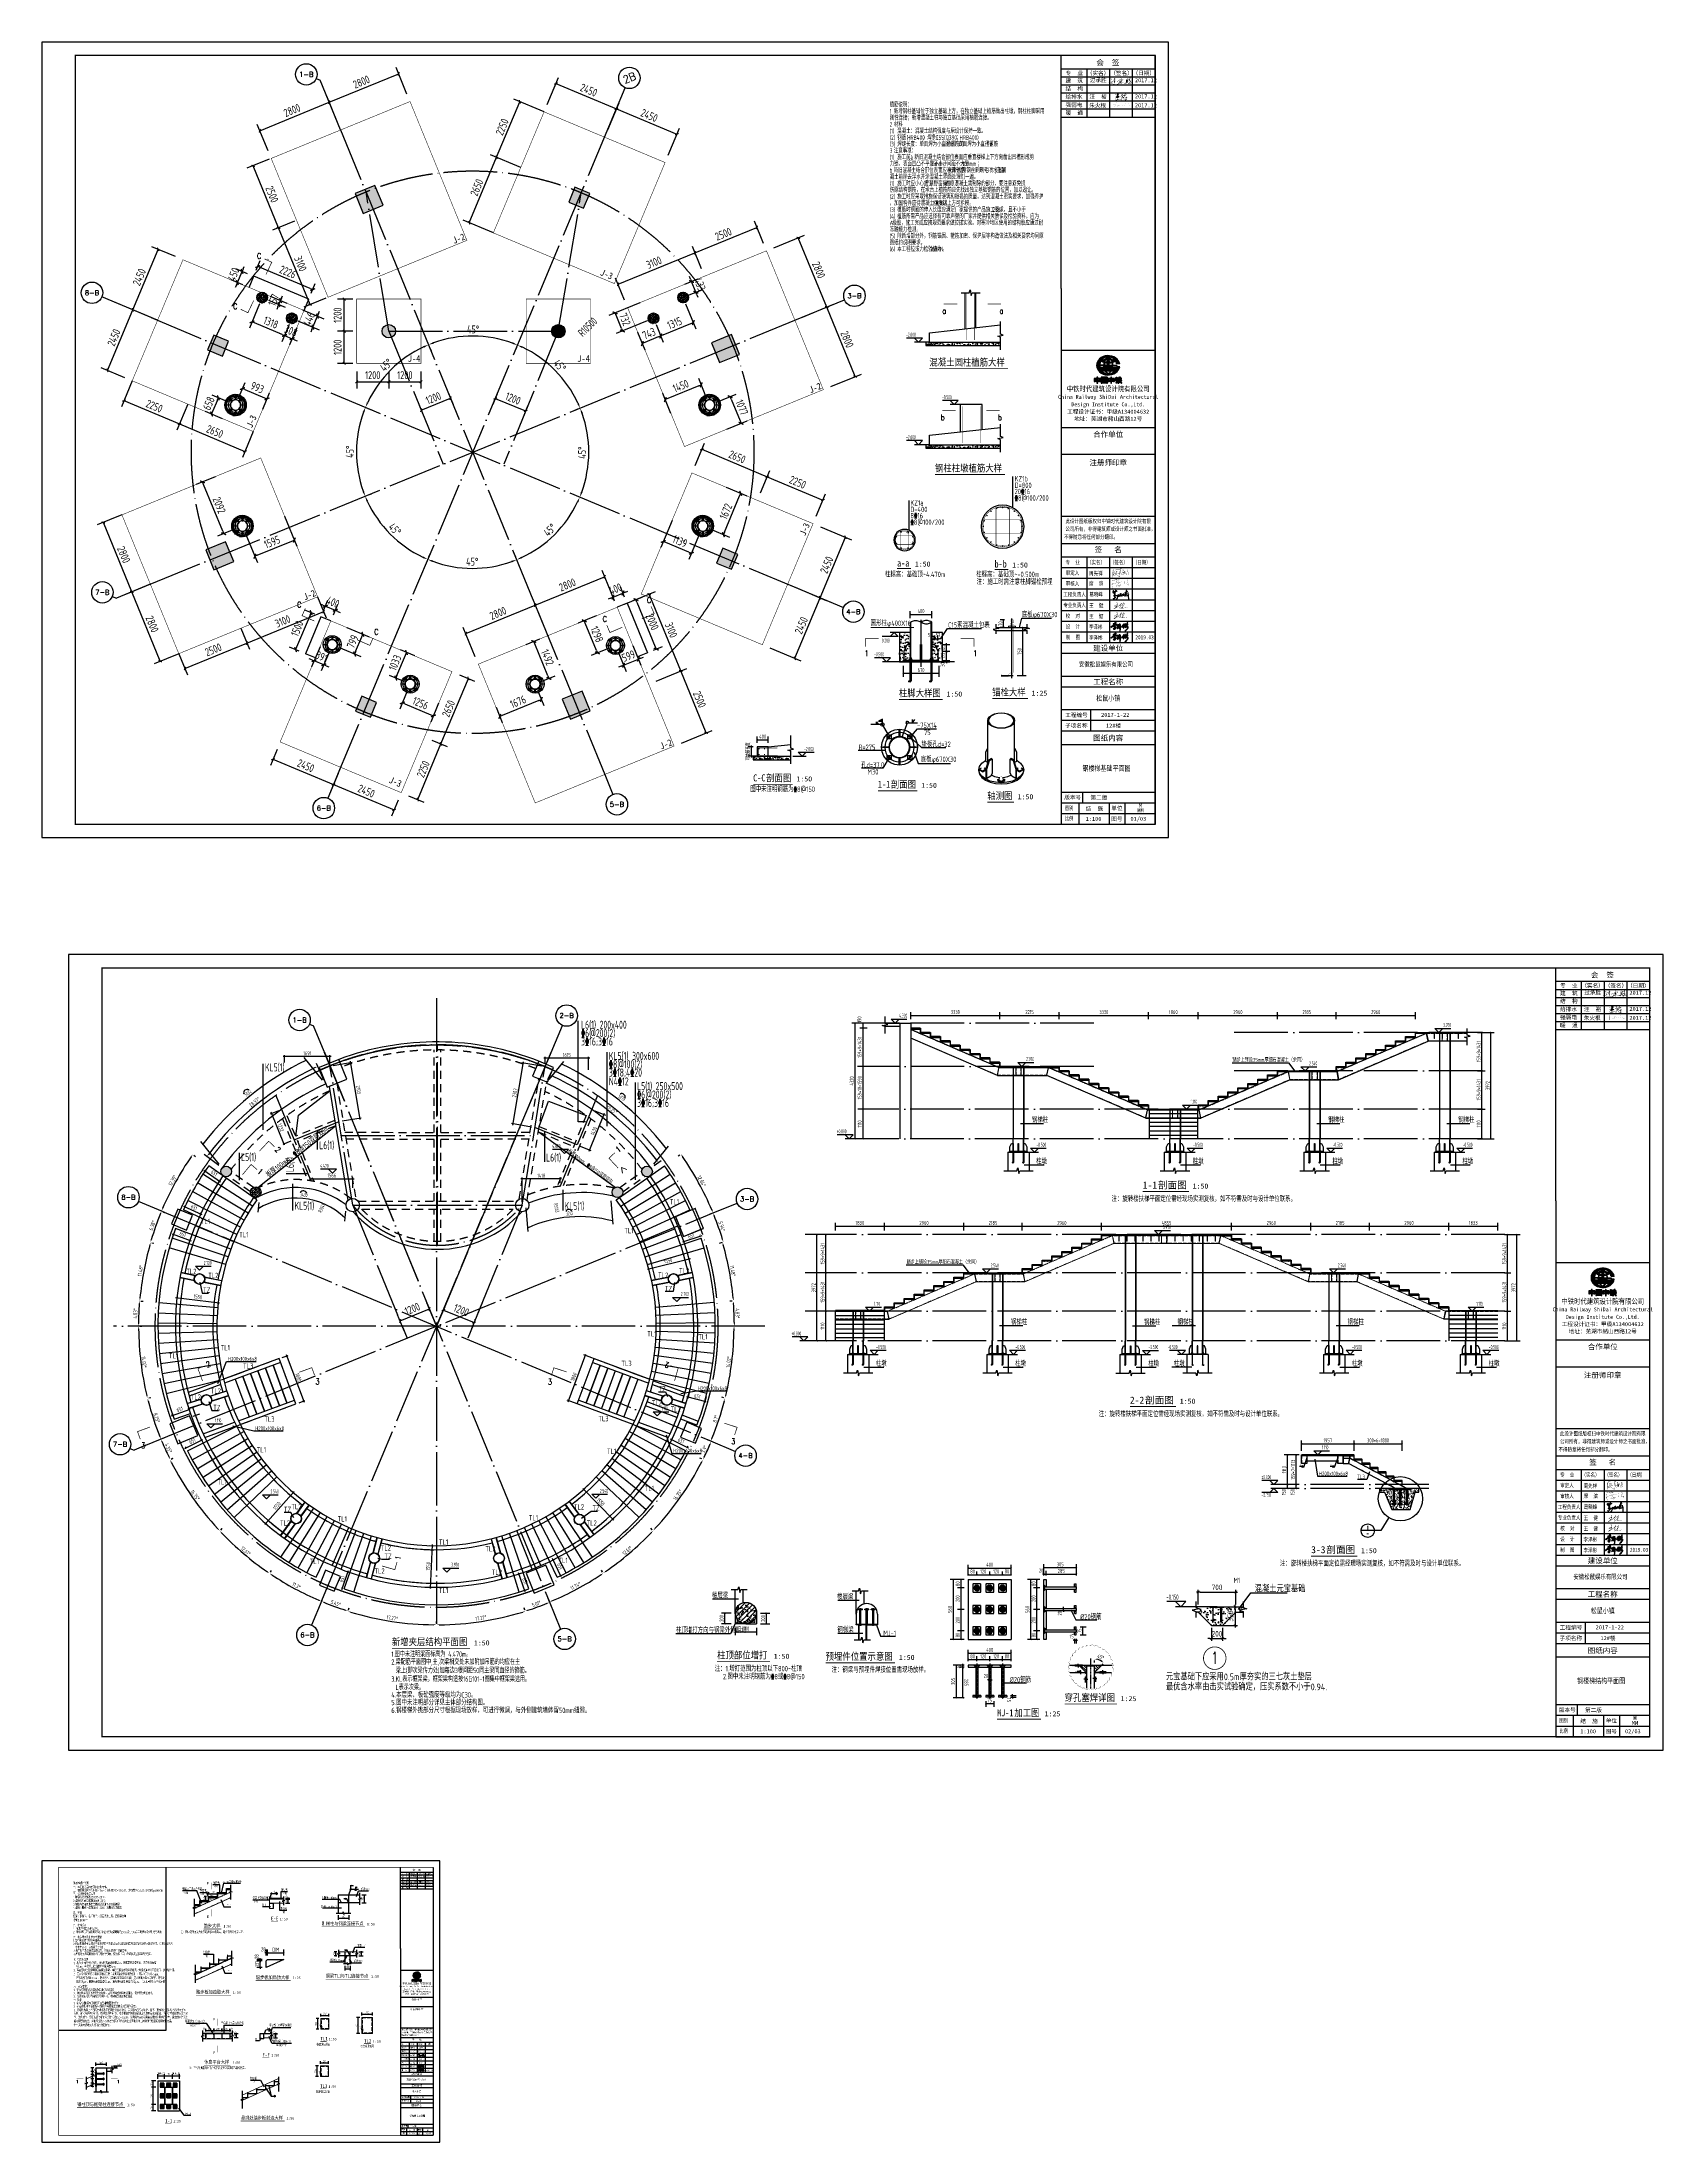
# Model space of a CAD drawing. Extents: x 6827379 to 6887889, y 99218 to 177608.
import ezdxf
from ezdxf.enums import TextEntityAlignment as Align

# ---------------------------------------------------------------- set-up
doc = ezdxf.new("R2010")
doc.units = 0
doc.header["$LTSCALE"] = 1000
doc.header["$MEASUREMENT"] = 0
for name, pattern in [('14', [0]), ('2', [18.5, 12, -3, 0.5, -3]), ('3', [5, 3, -2]), ('CENTER', [50.8, 31.75, -6.35, 6.35, -6.35]), ('CONTINOUS', [2000000.0, 1000000.0, 1000000.0]), ('DASH', [0.35, 0.25, -0.1]), ('DASHED', [19.05, 12.7, -6.35]), ('DOTE', [2.42, 2, -0.2, 0.02, -0.2]), ('HIDDEN', [0.375, 0.25, -0.125])]:
    doc.linetypes.add(name, pattern=pattern)
for name, color, linetype in [('0-1地坪', 251, 'Continuous'), ('1-图框', 7, 'Continuous'), ('100', 7, 'Continuous'), ('1505', 2, 'Continuous'), ('__0', 7, 'Continuous'), ('A_公文', 7, 'Continuous'), ('A_公标', 3, 'Continuous'), ('A_公框', 4, 'Continuous'), ('A_图名标注', 3, 'Continuous'), ('A_引出标注', 3, 'Continuous'), ('A_标高', 3, 'Continuous'), ('A_符号', 3, 'Continuous'), ('A_索引符号', 3, 'Continuous'), ('A_轴文', 7, 'Continuous'), ('A_轴标', 3, 'Continuous'), ('A_轴线', 9, 'DOTE'), ('AXIS', 3, 'Continuous'), ('AXIS1', 3, 'Continuous'), ('AXIS_TEXT', 7, 'Continuous'), ('BEAM1', 4, 'Continuous'), ('BZ', 1, 'Continuous'), ('COLU_DE_REIN', 1, 'Continuous'), ('DIM', 3, 'Continuous'), ('DIM_ELEV', 3, 'Continuous'), ('DOTE', 251, 'DOTE'), ('dzqm', 6, 'Continuous'), ('GC', 3, 'Continuous'), ('HF', 1, 'Continuous'), ('pj', 4, 'Continuous'), ('PUB_DIM', 3, 'Continuous'), ('PUB_TEXT', 7, 'Continuous'), ('S_BEAM', 4, 'Continuous'), ('S_BEAMDIMMASS', 2, 'Continuous'), ('S_CL', 2, 'Continuous'), ('S_E_STAIR', 4, 'Continuous'), ('ss', 5, 'Continuous'), ('STAIR', 34, 'Continuous'), ('T-TEXT', 7, 'Continuous'), ('tc1', 252, 'Continuous'), ('TEXT', 2, 'Continuous'), ('WIRE-照明', 1, 'Continuous'), ('xc', 3, 'Continuous'), ('XX', 6, 'HIDDEN'), ('ZX', 1, 'CENTER'), ('公司徽标', 7, 'Continuous'), ('孔标注', 253, 'Continuous'), ('字符标注', 253, 'Continuous'), ('尺寸标注', 253, 'Continuous'), ('怀化站场雨棚$0$BOLT', 252, 'Continuous'), ('支座钢筋', 1, 'Continuous'), ('文字', 7, 'Continuous'), ('柱', 2, 'Continuous'), ('柱_主零件_实线', 2, 'Continuous'), ('柱_零件_实线', 3, 'Continuous'), ('栏杆', 2, 'Continuous'), ('校对1', 2, 'Continuous'), ('梁', 4, 'Continuous'), ('梁虚线', 134, '3'), ('点划线', 253, '3'), ('焊缝标注', 253, 'Continuous'), ('粉刷层', 6, 'Continuous'), ('螺栓组-普通_实线', 1, 'Continuous'), ('轴线__点划线', 252, '2')]:
    doc.layers.add(name, color=color, linetype=linetype)
for name, color, linetype, lineweight in [('_0', 7, 'Continuous', 0), ('A-ANNO-ELVT', 3, 'Continuous', 9), ('BEAM', 4, 'DASHED', 0), ('BEAM_CON', 4, 'Continuous', 0), ('J-基础-J-基础平法定位', 3, 'ByLayer', 18), ('Pkpm_钢板标注', 9, 'Continuous', 18)]:
    doc.layers.add(name, color=color, linetype=linetype, lineweight=lineweight)
doc.styles.add('-黑体', font='simhei.ttf', dxfattribs={"width": 0.8})
doc.styles.add('_TCH_AXIS', font='COMPLEX', dxfattribs={"bigfont": 'GBCBIG'})
doc.styles.add('_TCH_DIM', font='tssdeng.shx', dxfattribs={"width": 0.8, "height": 200, "bigfont": 'GBCBIG.shx'})
doc.styles.add('_TCH_DIM_T3', font='tssdeng.shx', dxfattribs={"width": 0.705882, "bigfont": 'tssdchn.shx'})
doc.styles.add('_TCH_LABEL', font='COMPLEX', dxfattribs={"bigfont": 'GBCBIG'})
doc.styles.add('COMP', font='complex', dxfattribs={"bigfont": 'hztxt'})
doc.styles.add('COMPLEX', font='COMPLEX')
doc.styles.get("Standard").update_dxf_attribs({"font": 'tssdeng.shx', "bigfont": 'hztxt.shx'})
doc.styles.add('STYLE4', font='', dxfattribs={"width": 0.8})
doc.styles.add('TCCAD_Dimension', font='Tssdeng.shx', dxfattribs={"width": 0.8, "bigfont": 'hztxt.shx'})
doc.styles.add('TSSD_Dimension', font='Tssdeng.shx', dxfattribs={"width": 0.7, "bigfont": 'hztxt.shx'})
doc.styles.add('TSSD_Label', font='Tssdeng.shx', dxfattribs={"width": 0.7, "bigfont": 'hztxt.shx'})
doc.styles.add('TSSD_REIN', font='Tssdeng.shx', dxfattribs={"width": 0.7, "bigfont": 'hztxt.shx'})
doc.styles.add('仿宋GB2312', font='', dxfattribs={"width": 1.5})
doc.styles.add('梁板标注&钢筋标注', font='tssdeng.shx', dxfattribs={"width": 0.7, "height": 300, "bigfont": 'hztxt.shx'})
doc.styles.add('黑1', font='simhei.ttf', dxfattribs={"width": 0.85})
doc.styles.add('黑体', font='simhei.ttf')
doc.styles.get('STYLE4').set_extended_font_data('FangSong_GB2312')
doc.styles.get('仿宋GB2312').set_extended_font_data('FangSong_GB2312')
doc.dimstyles.new('_TCH_ARCH&&100', dxfattribs={"dimtxt": 297.5, "dimasz": 100, "dimexe": 250, "dimexo": 300, "dimgap": 100, "dimtad": 1, "dimdec": 0, "dimzin": 0, "dimdsep": 46, "dimtxsty": '_TCH_DIM_T3', "dimblk": 'ARCHTICK', "dimcen": 0.09, "dimclrt": 7, "dimazin": 2, "dimtfac": 1, "dimtdec": 0, "dimtix": 1, "dimtmove": 2, "dimatfit": 3, "dimfxl": 1, "dimtolj": 1, "dimtzin": 0, "dimarcsym": 0})
doc.dimstyles.new('_TCH_ARCH&&25', dxfattribs={"dimtxt": 74.375, "dimasz": 25, "dimexe": 62.5, "dimexo": 75, "dimgap": 25, "dimtad": 1, "dimdec": 0, "dimzin": 0, "dimdsep": 46, "dimtxsty": '_TCH_DIM_T3', "dimblk": 'ARCHTICK', "dimcen": 0.09, "dimclrt": 7, "dimazin": 2, "dimtfac": 1, "dimtdec": 0, "dimtix": 1, "dimtmove": 2, "dimatfit": 3, "dimfxl": 1, "dimtolj": 1, "dimtzin": 0, "dimarcsym": 0})
doc.dimstyles.new('_TCH_ARCH&&50', dxfattribs={"dimtxt": 148.75, "dimasz": 50, "dimexe": 125, "dimexo": 150, "dimgap": 50, "dimtad": 1, "dimdec": 0, "dimzin": 0, "dimdsep": 46, "dimtxsty": '_TCH_DIM_T3', "dimblk": 'ARCHTICK', "dimcen": 0.09, "dimclrt": 7, "dimazin": 2, "dimtfac": 1, "dimtdec": 0, "dimtix": 1, "dimtmove": 2, "dimatfit": 3, "dimfxl": 1, "dimtolj": 1, "dimtzin": 0, "dimarcsym": 0})
doc.dimstyles.new('_TCH_ARROW&&100', dxfattribs={"dimtxt": 297.5, "dimasz": 200, "dimexe": 250, "dimexo": 300, "dimgap": 100, "dimtad": 1, "dimdec": 0, "dimzin": 0, "dimdsep": 46, "dimtxsty": '_TCH_DIM_T3', "dimcen": 0.09, "dimclrt": 7, "dimazin": 2, "dimtfac": 1, "dimtdec": 0, "dimtix": 1, "dimtmove": 2, "dimatfit": 3, "dimfxl": 1, "dimtolj": 1, "dimtzin": 0, "dimarcsym": 0})
doc.dimstyles.new('_TCH_ARROW&&50', dxfattribs={"dimtxt": 148.75, "dimasz": 100, "dimexe": 125, "dimexo": 150, "dimgap": 50, "dimtad": 1, "dimdec": 0, "dimzin": 0, "dimdsep": 46, "dimtxsty": '_TCH_DIM_T3', "dimcen": 0.09, "dimclrt": 7, "dimazin": 2, "dimtfac": 1, "dimtdec": 0, "dimtix": 1, "dimtmove": 2, "dimatfit": 3, "dimfxl": 1, "dimtolj": 1, "dimtzin": 0, "dimarcsym": 0})
doc.dimstyles.get("Standard").update_dxf_attribs({"dimscale": 100, "dimtxt": 3.5, "dimasz": 1, "dimexe": 2.5, "dimexo": 3, "dimgap": 1.5, "dimtad": 1, "dimdec": 0, "dimzin": 0, "dimdsep": 46, "dimtxsty": 'Standard', "dimblk": 'ARCHTICK', "dimcen": 0.09, "dimadec": 0, "dimazin": 0, "dimtfac": 1, "dimtdec": 0, "dimtix": 1, "dimtmove": 2, "dimatfit": 3, "dimfxl": 1, "dimtolj": 1, "dimtzin": 0, "dimarcsym": 0})
doc.dimstyles.new('TCCAD_25_120', dxfattribs={"dimscale": 1.4, "dimtxt": 300, "dimasz": 100, "dimexe": 125, "dimexo": 125, "dimgap": 100, "dimtad": 1, "dimdec": 0, "dimlfac": 0.25, "dimzin": 0, "dimdsep": 46, "dimtxsty": 'TCCAD_Dimension', "dimblk": '_TCDBK25_100', "dimcen": 0, "dimclrt": 7, "dimadec": 0, "dimazin": 0, "dimtfac": 1, "dimtdec": 0, "dimtix": 1, "dimtmove": 2, "dimatfit": 3, "dimfxl": 1, "dimtolj": 1, "dimtzin": 0, "dimarcsym": 0})
doc.dimstyles.new('TSSD_100_100', dxfattribs={"dimtxt": 300, "dimasz": 100, "dimexe": 250, "dimexo": 250, "dimgap": 100, "dimtad": 1, "dimdec": 0, "dimzin": 0, "dimdsep": 46, "dimtxsty": 'TSSD_Dimension', "dimblk": '_TSDBK', "dimcen": 0, "dimclrt": 7, "dimadec": 0, "dimazin": 0, "dimtfac": 1, "dimtdec": 0, "dimtix": 1, "dimtmove": 2, "dimatfit": 3, "dimldrblk": '_TSDBK', "dimfxl": 1, "dimtolj": 1, "dimtzin": 0, "dimarcsym": 0})
doc.dimstyles.new('TSSD_50_50', dxfattribs={"dimtxt": 150, "dimasz": 50, "dimexe": 50, "dimexo": 125, "dimgap": 50, "dimtad": 1, "dimdec": 0, "dimzin": 0, "dimdsep": 46, "dimtxsty": 'TSSD_Dimension', "dimblk": 'ARCHTICK', "dimcen": 0, "dimdle": 50, "dimclrt": 7, "dimadec": 0, "dimazin": 0, "dimtfac": 1, "dimtdec": 0, "dimtix": 1, "dimtmove": 2, "dimatfit": 3, "dimfxl": 1, "dimtolj": 1, "dimtzin": 0, "dimarcsym": 0})
doc.dimstyles.new('TSSD_LEADER_STYLE_60.0', dxfattribs={"dimtxt": 0.18, "dimasz": 60, "dimexe": 0.18, "dimexo": 0.0625, "dimgap": 0.09, "dimtad": 0, "dimtih": 1, "dimtoh": 1, "dimdec": 4, "dimzin": 0, "dimdsep": 46, "dimtxsty": 'Standard', "dimcen": 0.09, "dimadec": 0, "dimazin": 0, "dimtfac": 1, "dimtdec": 4, "dimtofl": 0, "dimtmove": 0, "dimatfit": 3, "dimfxl": 1, "dimtolj": 1, "dimtzin": 0, "dimarcsym": 0})
pattern_1 = [(45, (442424.36, -34062.26), (-44.1941738, 44.1941738), []), (50, (442424.36, -34062.26), (179.3150457, -15.6880337), [18.75, -206.25]), (355, (442424.36, -34062.26), (-34.6878334, 188.0480334), [15, -165]), (100.4514, (442439.3, -34063.57), (144.6273454, 172.3598855), [15.9350475, -175.285528]), (46.1842, (442424.36, -34012.26), (266.810262, -41.3797536), [28.125, -309.375]), (96.6356, (442446.6, -34015.7), (233.665676, 243.529468), [23.902572, -262.92825]), (351.1842, (442424.36, -34012.26), (233.665486, 243.52965), [22.5, -247.5]), (21, (442449.36, -34024.76), (149.226763, -100.6547227), [18.75, -206.25]), (326, (442449.36, -34024.76), (60.828833, 181.287511), [15, -165]), (71.4514, (442461.8, -34033.15), (210.055657, 80.632624), [15.9350475, -175.285528]), (37.5, (442424.36, -34062.26), (3.0399638, 83.22346346), [0, -163, 0, -167.5, 0, -165.625]), (7.5, (442424.36, -34062.26), (65.7673844, 98.602928), [0, -95.5, 0, -159.25, 0, -63.125]), (327.5, (442368.61, -34062.26), (133.45560904, -5.6387179), [0, -62.5, 0, -195, 0, -258.75]), (317.5, (442343.61, -34062.26), (145.7965423, 25.0262456), [0, -81.25, 0, -129.5, 0, -183.75])]
pattern_2 = [(45, (394371.875, 17050.505), (-35.35533906, 35.35533906), []), (50, (394371.88, 17050.5), (143.4520365, -12.550427), [15, -165]), (355, (394371.88, 17050.5), (-27.7502667, 150.4384267), [12, -132]), (100.4514, (394383.83, 17049.46), (115.7018763, 137.8879084), [12.748038, -140.2284224]), (46.1842, (394371.88, 17090.5), (213.4482097, -33.103803), [22.5, -247.5]), (96.6356, (394389.66, 17087.75), (186.932541, 194.823574), [19.1220576, -210.3426]), (351.1842, (394371.88, 17090.5), (186.932389, 194.82372), [18, -198]), (21, (394391.88, 17080.5), (119.3814104, -80.5237781), [15, -165]), (326, (394391.88, 17080.5), (48.6630664, 145.030009), [12, -132]), (71.4514, (394401.82, 17073.8), (168.0445257, 64.5060993), [12.748038, -140.2284224]), (37.5, (394371.875, 17050.505), (2.43197106, 66.57877077), [0, -130.4, 0, -134, 0, -132.5]), (7.5, (394371.875, 17050.505), (52.6139075, 78.8823424), [0, -76.4, 0, -127.4, 0, -50.5]), (327.5, (394327.275, 17050.505), (106.76448723, -4.51097435), [0, -50, 0, -156, 0, -207]), (317.5, (394307.275, 17050.51), (116.6372339, 20.0209965), [0, -65, 0, -103.6, 0, -147])]
pattern_3 = [(45, (409125.677, -17645.08), (-11.22532015, 11.22532015), [])]
pattern_4 = [(225, (-2204574.3892, -1616634.3747), (1.767766953, -1.767766953), [])]
pattern_5 = [(225, (-2204574.3895, -1616514.3748), (1.767766953, -1.767766953), [])]
pattern_6 = [(225, (-2204574.39, -1616394.3742), (1.767766953, -1.767766953), [])]
pattern_7 = [(135, (6260490.988, -442430.642), (14.96708713, 14.96708713), [])]
pattern_8 = [(315, (10319783.334, -5209394.602), (-7.071067812, -7.071067812), [])]
pattern_9 = [(315, (10319783.335, -5208594.402), (-7.071067812, -7.071067812), [])]
pattern_10 = [(315, (10319783.337, -5207794.6), (-7.071067812, -7.071067812), [])]
pattern_11 = [(315, (10319783.336, -5207794.6), (-7.071067812, -7.071067812), [])]
pattern_12 = [(135, (6922554.08, 57493.185), (-53.88154, -53.88154), [])]
pattern_13 = [(135, (6678313.939, -38807.009), (3.74177178, 3.74177178), [])]
pattern_14 = [(315, (7693137.0252, -1230547.9992), (-1.767766953, -1.767766953), [])]
pattern_15 = [(315, (7693137.0256, -1230347.9492), (-1.767766953, -1.767766953), [])]
pattern_16 = [(315, (7693137.026, -1230147.9987), (-1.767766953, -1.767766953), [])]
pattern_17 = [(315, (7693137.0259, -1230147.9987), (-1.767766953, -1.767766953), [])]
pattern_18 = [(50, (105371.2, 53304.6), (71.72601826, -6.2752135), [7.5, -82.5]), (355, (105371.2, 53304.6), (-13.8751334, 75.2192134), [6, -66]), (100.4514, (105377.18, 53304.076), (57.8509382, 68.9439542), [6.374019, -70.1142112]), (46.1842, (105371.2, 53324.6), (106.7241049, -16.5519014), [11.25, -123.75]), (96.6356, (105380.1, 53323.22), (93.4662706, 97.4117871), [9.5610288, -105.1713]), (351.1842, (105371.2, 53324.6), (93.4661945, 97.4118601), [9, -99]), (21, (105381.2, 53319.6), (59.6907052, -40.26188907), [7.5, -82.5]), (326, (105381.2, 53319.6), (24.3315332, 72.5150045), [6, -66]), (71.4514, (105386.176, 53316.244), (84.02226286, 32.2530497), [6.374019, -70.1142112]), (37.5, (105371.202, 53304.599), (1.21598553, 33.28938538), [0, -65.2, 0, -67, 0, -66.25]), (7.5, (105371.2, 53304.6), (26.30695374, 39.44117119), [0, -38.2, 0, -63.7, 0, -25.25]), (327.5, (105348.902, 53304.6), (53.38224362, -2.25548717), [0, -25, 0, -78, 0, -103.5]), (317.5, (105338.9, 53304.6), (58.31861693, 10.01049823), [0, -32.5, 0, -51.8, 0, -73.5])]
pattern_19 = [(50, (102667.186, 38751), (71.72601826, -6.2752135), [7.5, -82.5]), (355, (102667.186, 38751), (-13.8751334, 75.2192134), [6, -66]), (100.4514, (102673.16, 38750.475), (57.8509382, 68.9439542), [6.374019, -70.1142112]), (46.1842, (102667.19, 38771), (106.7241049, -16.5519014), [11.25, -123.75]), (96.6356, (102676.08, 38769.62), (93.4662706, 97.4117871), [9.5610288, -105.1713]), (351.1842, (102667.19, 38771), (93.4661945, 97.4118601), [9, -99]), (21, (102677.186, 38766), (59.6907052, -40.26188907), [7.5, -82.5]), (326, (102677.186, 38766), (24.3315332, 72.5150045), [6, -66]), (71.4514, (102682.16, 38762.64), (84.02226286, 32.2530497), [6.374019, -70.1142112]), (37.5, (102667.186, 38750.998), (1.21598553, 33.28938538), [0, -65.2, 0, -67, 0, -66.25]), (7.5, (102667.186, 38750.998), (26.30695374, 39.44117119), [0, -38.2, 0, -63.7, 0, -25.25]), (327.5, (102644.886, 38750.998), (53.38224362, -2.25548717), [0, -25, 0, -78, 0, -103.5]), (317.5, (102634.886, 38751), (58.31861693, 10.01049823), [0, -32.5, 0, -51.8, 0, -73.5])]

# ---------------------------------------------------------------- blocks, each defined once
blk = doc.blocks.new('_ArchTick')
at = {"color": 0, "linetype": 'ByBlock', "const_width": 0.4}
blk.add_lwpolyline([(-0.5, -0.5), (0.5, 0.5)], dxfattribs=at)
blk = doc.blocks.new('*D28')
at = {"layer": 'A_公标', "color": 0, "linetype": 'CONTINOUS', "lineweight": -2, "transparency": 16777216}
for p, q in [((6841404, 149330), (6842273, 151405)), ((6841935, 151547), (6842503, 151309)), ((6841066, 149471), (6841634, 149233))]:
    blk.add_line(p, q, dxfattribs=at)
at = {"layer": 'Defpoints', "color": 0, "linetype": 'CONTINOUS', "transparency": 16777216}
for p in [(6841658, 151663), (6842273, 151405), (6840789, 149587)]:
    blk.add_point(p, dxfattribs=at)
at = {"layer": 'A_公标', "color": 0, "linetype": 'CONTINOUS', "lineweight": -2, "transparency": 16777216, "xscale": 100, "yscale": 100, "zscale": 100}
for p, rotation in [((6842273, 151405), 67.27599075912615), ((6841404, 149330), 247.2759907591261)]:
    blk.add_blockref('_ArchTick', p, dxfattribs=dict(at, rotation=rotation))
at = {"layer": 'A_公标', "color": 7, "linetype": 'CONTINOUS', "transparency": 16777216, "insert": (6841609, 150464), "char_height": 297.5, "attachment_point": 5, "rotation": 67.27599, "style": '_TCH_DIM_T3'}
blk.add_mtext('\\A1;2250', dxfattribs=at)
blk = doc.blocks.new('*D29')
at = {"layer": 'A_公标', "color": 0, "linetype": 'CONTINOUS', "lineweight": -2, "transparency": 16777216}
for p, q in [((6842273, 151405), (6843296, 153850)), ((6842959, 153991), (6843527, 153753)), ((6841935, 151547), (6842503, 151309))]:
    blk.add_line(p, q, dxfattribs=at)
at = {"layer": 'Defpoints', "color": 0, "linetype": 'CONTINOUS', "transparency": 16777216}
for p in [(6842682, 154107), (6843296, 153850), (6841658, 151663)]:
    blk.add_point(p, dxfattribs=at)
at = {"layer": 'A_公标', "color": 0, "linetype": 'CONTINOUS', "lineweight": -2, "transparency": 16777216, "xscale": 100, "yscale": 100, "zscale": 100}
for p, rotation in [((6843296, 153850), 67.2759907591507), ((6842273, 151405), 247.2759907591507)]:
    blk.add_blockref('_ArchTick', p, dxfattribs=dict(at, rotation=rotation))
at = {"layer": 'A_公标', "color": 7, "linetype": 'CONTINOUS', "transparency": 16777216, "insert": (6842555, 152724), "char_height": 297.5, "attachment_point": 5, "rotation": 67.27599, "style": '_TCH_DIM_T3'}
blk.add_mtext('\\A1;2650', dxfattribs=at)
blk = doc.blocks.new('*D30')
at = {"layer": 'A_公标', "color": 0, "linetype": 'CONTINOUS', "lineweight": -2, "transparency": 16777216}
for p, q in [((6846146, 155723), (6845697, 156818)), ((6843201, 155525), (6845792, 156586)), ((6843555, 154662), (6843106, 155756))]:
    blk.add_line(p, q, dxfattribs=at)
at = {"layer": 'Defpoints', "color": 0, "linetype": 'CONTINOUS', "transparency": 16777216}
for p in [(6845792, 156586), (6846259, 155446), (6843668, 154385)]:
    blk.add_point(p, dxfattribs=at)
at = {"layer": 'A_公标', "color": 0, "linetype": 'CONTINOUS', "lineweight": -2, "transparency": 16777216, "xscale": 100, "yscale": 100, "zscale": 100}
for p, rotation in [((6845792, 156586), 22.27599075913791), ((6843201, 155525), 202.2759907591379)]:
    blk.add_blockref('_ArchTick', p, dxfattribs=dict(at, rotation=rotation))
at = {"layer": 'A_公标', "color": 7, "linetype": 'CONTINOUS', "transparency": 16777216, "insert": (6844402, 156286), "char_height": 297.5, "attachment_point": 5, "rotation": 22.27599, "style": '_TCH_DIM_T3'}
blk.add_mtext('\\A1;2800', dxfattribs=at)
blk = doc.blocks.new('*D31')
at = {"layer": 'A_公标', "color": 0, "linetype": 'CONTINOUS', "lineweight": -2, "transparency": 16777216}
for p, q in [((6845792, 156586), (6848383, 157648)), ((6848737, 156785), (6848289, 157879)), ((6846146, 155723), (6845697, 156818))]:
    blk.add_line(p, q, dxfattribs=at)
at = {"layer": 'Defpoints', "color": 0, "linetype": 'CONTINOUS', "transparency": 16777216}
for p in [(6848383, 157648), (6848850, 156507), (6846259, 155446)]:
    blk.add_point(p, dxfattribs=at)
at = {"layer": 'A_公标', "color": 0, "linetype": 'CONTINOUS', "lineweight": -2, "transparency": 16777216, "xscale": 100, "yscale": 100, "zscale": 100}
for p, rotation in [((6848383, 157648), 22.27599075914987), ((6845792, 156586), 202.2759907591499)]:
    blk.add_blockref('_ArchTick', p, dxfattribs=dict(at, rotation=rotation))
at = {"layer": 'A_公标', "color": 7, "linetype": 'CONTINOUS', "transparency": 16777216, "insert": (6846993, 157347), "char_height": 297.5, "attachment_point": 5, "rotation": 22.27599, "style": '_TCH_DIM_T3'}
blk.add_mtext('\\A1;2800', dxfattribs=at)
blk = doc.blocks.new('*D32')
at = {"layer": 'A_公标', "color": 0, "linetype": 'CONTINOUS', "lineweight": -2, "transparency": 16777216}
for p, q in [((6850303, 153752), (6851454, 154224)), ((6852171, 151816), (6851223, 154129)), ((6851251, 151439), (6852402, 151910))]:
    blk.add_line(p, q, dxfattribs=at)
at = {"layer": 'Defpoints', "color": 0, "linetype": 'CONTINOUS', "transparency": 16777216}
for p in [(6851223, 154129), (6850026, 153639), (6850973, 151325)]:
    blk.add_point(p, dxfattribs=at)
at = {"layer": 'A_公标', "color": 0, "linetype": 'CONTINOUS', "lineweight": -2, "transparency": 16777216, "xscale": 100, "yscale": 100, "zscale": 100}
for p, rotation in [((6851223, 154129), 112.2759907591478), ((6852171, 151816), 292.2759907591478)]:
    blk.add_blockref('_ArchTick', p, dxfattribs=dict(at, rotation=rotation))
at = {"layer": 'A_公标', "color": 7, "linetype": 'CONTINOUS', "transparency": 16777216, "insert": (6851927, 153067), "char_height": 297.5, "attachment_point": 5, "rotation": 292.27599, "style": '_TCH_DIM_T3'}
blk.add_mtext('\\A1;2500', dxfattribs=at)
blk = doc.blocks.new('*D33')
at = {"layer": 'A_公标', "color": 0, "linetype": 'CONTINOUS', "lineweight": -2, "transparency": 16777216}
for p, q in [((6849128, 156621), (6850279, 157093)), ((6851223, 154129), (6850048, 156998)), ((6850303, 153752), (6851454, 154224))]:
    blk.add_line(p, q, dxfattribs=at)
at = {"layer": 'Defpoints', "color": 0, "linetype": 'CONTINOUS', "transparency": 16777216}
for p in [(6850048, 156998), (6848850, 156507), (6850026, 153639)]:
    blk.add_point(p, dxfattribs=at)
at = {"layer": 'A_公标', "color": 0, "linetype": 'CONTINOUS', "lineweight": -2, "transparency": 16777216, "xscale": 100, "yscale": 100, "zscale": 100}
for p, rotation in [((6850048, 156998), 112.2759907591407), ((6851223, 154129), 292.2759907591407)]:
    blk.add_blockref('_ArchTick', p, dxfattribs=dict(at, rotation=rotation))
at = {"layer": 'A_公标', "color": 7, "linetype": 'CONTINOUS', "transparency": 16777216, "insert": (6850866, 155658), "char_height": 297.5, "attachment_point": 5, "rotation": 292.27599, "style": '_TCH_DIM_T3'}
blk.add_mtext('\\A1;3100', dxfattribs=at)
blk = doc.blocks.new('*D34')
at = {"layer": 'A_公标', "color": 0, "linetype": 'CONTINOUS', "lineweight": -2, "transparency": 16777216}
for p, q in [((6838413, 150257), (6838163, 149660)), ((6838260, 149891), (6840520, 148944)), ((6840673, 149310), (6840423, 148713))]:
    blk.add_line(p, q, dxfattribs=at)
at = {"layer": 'Defpoints', "color": 0, "linetype": 'CONTINOUS', "transparency": 16777216}
for p in [(6838529, 150534), (6840520, 148944), (6840789, 149587)]:
    blk.add_point(p, dxfattribs=at)
at = {"layer": 'A_公标', "color": 0, "linetype": 'CONTINOUS', "lineweight": -2, "transparency": 16777216, "xscale": 100, "yscale": 100, "zscale": 100}
for p, rotation in [((6838260, 149891), 157.2759907591252), ((6840520, 148944), 337.2759907591251)]:
    blk.add_blockref('_ArchTick', p, dxfattribs=dict(at, rotation=rotation))
at = {"layer": 'A_公标', "color": 7, "linetype": 'CONTINOUS', "transparency": 16777216, "insert": (6839486, 149647), "char_height": 297.5, "attachment_point": 5, "rotation": 337.27599, "style": '_TCH_DIM_T3'}
blk.add_mtext('\\A1;2450', dxfattribs=at)
blk = doc.blocks.new('*D35')
at = {"layer": 'A_公标', "color": 0, "linetype": 'CONTINOUS', "lineweight": -2, "transparency": 16777216}
for p, q in [((6836153, 151203), (6835903, 150606)), ((6836000, 150837), (6838260, 149891)), ((6838413, 150257), (6838163, 149660))]:
    blk.add_line(p, q, dxfattribs=at)
at = {"layer": 'Defpoints', "color": 0, "linetype": 'CONTINOUS', "transparency": 16777216}
for p in [(6836269, 151480), (6838529, 150534), (6838260, 149891)]:
    blk.add_point(p, dxfattribs=at)
at = {"layer": 'A_公标', "color": 0, "linetype": 'CONTINOUS', "lineweight": -2, "transparency": 16777216, "xscale": 100, "yscale": 100, "zscale": 100}
for p, rotation in [((6836000, 150837), 157.2759907591537), ((6838260, 149891), 337.2759907591537)]:
    blk.add_blockref('_ArchTick', p, dxfattribs=dict(at, rotation=rotation))
at = {"layer": 'A_公标', "color": 7, "linetype": 'CONTINOUS', "transparency": 16777216, "insert": (6837226, 150593), "char_height": 297.5, "attachment_point": 5, "rotation": 337.27599, "style": '_TCH_DIM_T3'}
blk.add_mtext('\\A1;2450', dxfattribs=at)
blk = doc.blocks.new('*D36')
at = {"layer": 'A_公标', "color": 0, "linetype": 'CONTINOUS', "lineweight": -2, "transparency": 16777216}
for p, q in [((6834799, 155722), (6835120, 154938)), ((6832486, 154775), (6832807, 153991)), ((6832712, 154222), (6835026, 155169))]:
    blk.add_line(p, q, dxfattribs=at)
at = {"layer": 'Defpoints', "color": 0, "linetype": 'CONTINOUS', "transparency": 16777216}
for p in [(6834685, 156000), (6832372, 155052), (6835026, 155169)]:
    blk.add_point(p, dxfattribs=at)
at = {"layer": 'A_公标', "color": 0, "linetype": 'CONTINOUS', "lineweight": -2, "transparency": 16777216, "xscale": 100, "yscale": 100, "zscale": 100}
for p, rotation in [((6835026, 155169), 22.27599075914627), ((6832712, 154222), 202.2759907591463)]:
    blk.add_blockref('_ArchTick', p, dxfattribs=dict(at, rotation=rotation))
at = {"layer": 'A_公标', "color": 7, "linetype": 'CONTINOUS', "transparency": 16777216, "insert": (6833775, 154926), "char_height": 297.5, "attachment_point": 5, "rotation": 22.27599, "style": '_TCH_DIM_T3'}
blk.add_mtext('\\A1;2500', dxfattribs=at)
blk = doc.blocks.new('*D37')
at = {"layer": 'A_公标', "color": 0, "linetype": 'CONTINOUS', "lineweight": -2, "transparency": 16777216}
for p, q in [((6837668, 156898), (6837989, 156113)), ((6835026, 155169), (6837894, 156345)), ((6834799, 155722), (6835120, 154938))]:
    blk.add_line(p, q, dxfattribs=at)
at = {"layer": 'Defpoints', "color": 0, "linetype": 'CONTINOUS', "transparency": 16777216}
for p in [(6837554, 157175), (6834685, 156000), (6837894, 156345)]:
    blk.add_point(p, dxfattribs=at)
at = {"layer": 'A_公标', "color": 0, "linetype": 'CONTINOUS', "lineweight": -2, "transparency": 16777216, "xscale": 100, "yscale": 100, "zscale": 100}
for p, rotation in [((6837894, 156345), 22.27599075914198), ((6835026, 155169), 202.275990759142)]:
    blk.add_blockref('_ArchTick', p, dxfattribs=dict(at, rotation=rotation))
at = {"layer": 'A_公标', "color": 7, "linetype": 'CONTINOUS', "transparency": 16777216, "insert": (6836366, 155987), "char_height": 297.5, "attachment_point": 5, "rotation": 22.27599, "style": '_TCH_DIM_T3'}
blk.add_mtext('\\A1;3100', dxfattribs=at)
blk = doc.blocks.new('*D38')
at = {"layer": 'A_公标', "color": 0, "linetype": 'CONTINOUS', "lineweight": -2, "transparency": 16777216}
for p, q in [((6830363, 159957), (6829438, 159578)), ((6830731, 157082), (6829670, 159673)), ((6831425, 157366), (6830500, 156987))]:
    blk.add_line(p, q, dxfattribs=at)
at = {"layer": 'Defpoints', "color": 0, "linetype": 'CONTINOUS', "transparency": 16777216}
for p in [(6830641, 160071), (6829670, 159673), (6831702, 157479)]:
    blk.add_point(p, dxfattribs=at)
at = {"layer": 'A_公标', "color": 0, "linetype": 'CONTINOUS', "lineweight": -2, "transparency": 16777216, "xscale": 100, "yscale": 100, "zscale": 100}
for p, rotation in [((6829670, 159673), 112.2759907591351), ((6830731, 157082), 292.2759907591351)]:
    blk.add_blockref('_ArchTick', p, dxfattribs=dict(at, rotation=rotation))
at = {"layer": 'A_公标', "color": 7, "linetype": 'CONTINOUS', "transparency": 16777216, "insert": (6830431, 158471), "char_height": 297.5, "attachment_point": 5, "rotation": 292.27599, "style": '_TCH_DIM_T3'}
blk.add_mtext('\\A1;2800', dxfattribs=at)
blk = doc.blocks.new('*D39')
at = {"layer": 'A_公标', "color": 0, "linetype": 'CONTINOUS', "lineweight": -2, "transparency": 16777216}
for p, q in [((6831425, 157366), (6830500, 156987)), ((6831792, 154491), (6830731, 157082)), ((6832486, 154775), (6831561, 154396))]:
    blk.add_line(p, q, dxfattribs=at)
at = {"layer": 'Defpoints', "color": 0, "linetype": 'CONTINOUS', "transparency": 16777216}
for p in [(6830731, 157082), (6831702, 157479), (6832764, 154888)]:
    blk.add_point(p, dxfattribs=at)
at = {"layer": 'A_公标', "color": 0, "linetype": 'CONTINOUS', "lineweight": -2, "transparency": 16777216, "xscale": 100, "yscale": 100, "zscale": 100}
for p, rotation in [((6830731, 157082), 112.2759907591351), ((6831792, 154491), 292.2759907591351)]:
    blk.add_blockref('_ArchTick', p, dxfattribs=dict(at, rotation=rotation))
at = {"layer": 'A_公标', "color": 7, "linetype": 'CONTINOUS', "transparency": 16777216, "insert": (6831492, 155880), "char_height": 297.5, "attachment_point": 5, "rotation": 292.27599, "style": '_TCH_DIM_T3'}
blk.add_mtext('\\A1;2800', dxfattribs=at)
blk = doc.blocks.new('*D40')
at = {"layer": 'A_公标', "color": 0, "linetype": 'CONTINOUS', "lineweight": -2, "transparency": 16777216}
for p, q in [((6851758, 161798), (6852107, 162633)), ((6852011, 162403), (6854455, 161380)), ((6854202, 160775), (6854551, 161610))]:
    blk.add_line(p, q, dxfattribs=at)
at = {"layer": 'Defpoints', "color": 0, "linetype": 'CONTINOUS', "transparency": 16777216}
for p in [(6851642, 161522), (6854455, 161380), (6854086, 160499)]:
    blk.add_point(p, dxfattribs=at)
at = {"layer": 'A_公标', "color": 0, "linetype": 'CONTINOUS', "lineweight": -2, "transparency": 16777216, "xscale": 100, "yscale": 100, "zscale": 100}
for p, rotation in [((6852011, 162403), 157.2842597415569), ((6854455, 161380), 337.2842597415569)]:
    blk.add_blockref('_ArchTick', p, dxfattribs=dict(at, rotation=rotation))
at = {"layer": 'A_公标', "color": 7, "linetype": 'CONTINOUS', "transparency": 16777216, "insert": (6853329, 162121), "char_height": 297.5, "attachment_point": 5, "rotation": 337.28426, "style": '_TCH_DIM_T3'}
blk.add_mtext('\\A1;2650', dxfattribs=at)
blk = doc.blocks.new('*D41')
at = {"layer": 'A_公标', "color": 0, "linetype": 'CONTINOUS', "lineweight": -2, "transparency": 16777216}
for p, q in [((6854202, 160775), (6854551, 161610)), ((6854455, 161380), (6856530, 160511)), ((6856277, 159906), (6856627, 160741))]:
    blk.add_line(p, q, dxfattribs=at)
at = {"layer": 'Defpoints', "color": 0, "linetype": 'CONTINOUS', "transparency": 16777216}
for p in [(6854086, 160499), (6856530, 160511), (6856162, 159630)]:
    blk.add_point(p, dxfattribs=at)
at = {"layer": 'A_公标', "color": 0, "linetype": 'CONTINOUS', "lineweight": -2, "transparency": 16777216, "xscale": 100, "yscale": 100, "zscale": 100}
for p, rotation in [((6854455, 161380), 157.2842597415527), ((6856530, 160511), 337.2842597415528)]:
    blk.add_blockref('_ArchTick', p, dxfattribs=dict(at, rotation=rotation))
at = {"layer": 'A_公标', "color": 7, "linetype": 'CONTINOUS', "transparency": 16777216, "insert": (6855589, 161175), "char_height": 297.5, "attachment_point": 5, "rotation": 337.28426, "style": '_TCH_DIM_T3'}
blk.add_mtext('\\A1;2250', dxfattribs=at)
blk = doc.blocks.new('*D42')
at = {"layer": 'A_公标', "color": 0, "linetype": 'CONTINOUS', "lineweight": -2, "transparency": 16777216}
for p, q in [((6855480, 154602), (6856426, 156862)), ((6855492, 157253), (6856657, 156765)), ((6854546, 154993), (6855711, 154505))]:
    blk.add_line(p, q, dxfattribs=at)
at = {"layer": 'Defpoints', "color": 0, "linetype": 'CONTINOUS', "transparency": 16777216}
for p in [(6855215, 157369), (6856426, 156862), (6854269, 155109)]:
    blk.add_point(p, dxfattribs=at)
at = {"layer": 'A_公标', "color": 0, "linetype": 'CONTINOUS', "lineweight": -2, "transparency": 16777216, "xscale": 100, "yscale": 100, "zscale": 100}
for p, rotation in [((6856426, 156862), 67.28425974154595), ((6855480, 154602), 247.284259741546)]:
    blk.add_blockref('_ArchTick', p, dxfattribs=dict(at, rotation=rotation))
at = {"layer": 'A_公标', "color": 7, "linetype": 'CONTINOUS', "transparency": 16777216, "insert": (6855724, 155828), "char_height": 297.5, "attachment_point": 5, "rotation": 67.28426, "style": '_TCH_DIM_T3'}
blk.add_mtext('\\A1;2450', dxfattribs=at)
blk = doc.blocks.new('*D43')
at = {"layer": 'A_公标', "color": 0, "linetype": 'CONTINOUS', "lineweight": -2, "transparency": 16777216}
for p, q in [((6856438, 159513), (6857603, 159025)), ((6856426, 156862), (6857372, 159121)), ((6855492, 157253), (6856657, 156765))]:
    blk.add_line(p, q, dxfattribs=at)
at = {"layer": 'Defpoints', "color": 0, "linetype": 'CONTINOUS', "transparency": 16777216}
for p in [(6856161, 159628), (6857372, 159121), (6855215, 157369)]:
    blk.add_point(p, dxfattribs=at)
at = {"layer": 'A_公标', "color": 0, "linetype": 'CONTINOUS', "lineweight": -2, "transparency": 16777216, "xscale": 100, "yscale": 100, "zscale": 100}
for p, rotation in [((6857372, 159121), 67.28425974155196), ((6856426, 156862), 247.2842597415519)]:
    blk.add_blockref('_ArchTick', p, dxfattribs=dict(at, rotation=rotation))
at = {"layer": 'A_公标', "color": 7, "linetype": 'CONTINOUS', "transparency": 16777216, "insert": (6856670, 158087), "char_height": 297.5, "attachment_point": 5, "rotation": 67.28426, "style": '_TCH_DIM_T3'}
blk.add_mtext('\\A1;2450', dxfattribs=at)
blk = doc.blocks.new('*D44')
at = {"layer": 'A_公标', "color": 0, "linetype": 'CONTINOUS', "lineweight": -2, "transparency": 16777216}
for p, q in [((6855762, 167335), (6856905, 167803)), ((6857735, 165118), (6856673, 167709)), ((6856823, 164744), (6857966, 165212))]:
    blk.add_line(p, q, dxfattribs=at)
at = {"layer": 'Defpoints', "color": 0, "linetype": 'CONTINOUS', "transparency": 16777216}
for p in [(6855484, 167221), (6856673, 167709), (6856546, 164631)]:
    blk.add_point(p, dxfattribs=at)
at = {"layer": 'A_公标', "color": 0, "linetype": 'CONTINOUS', "lineweight": -2, "transparency": 16777216, "xscale": 100, "yscale": 100, "zscale": 100}
for p, rotation in [((6856673, 167709), 112.2759907591341), ((6857735, 165118), 292.2759907591341)]:
    blk.add_blockref('_ArchTick', p, dxfattribs=dict(at, rotation=rotation))
at = {"layer": 'A_公标', "color": 7, "linetype": 'CONTINOUS', "transparency": 16777216, "insert": (6857434, 166507), "char_height": 297.5, "attachment_point": 5, "rotation": 292.27599, "style": '_TCH_DIM_T3'}
blk.add_mtext('\\A1;2800', dxfattribs=at)
blk = doc.blocks.new('*D45')
at = {"layer": 'A_公标', "color": 0, "linetype": 'CONTINOUS', "lineweight": -2, "transparency": 16777216}
for p, q in [((6854700, 169926), (6855843, 170395)), ((6856673, 167709), (6855612, 170300)), ((6855762, 167335), (6856905, 167803))]:
    blk.add_line(p, q, dxfattribs=at)
at = {"layer": 'Defpoints', "color": 0, "linetype": 'CONTINOUS', "transparency": 16777216}
for p in [(6855612, 170300), (6854423, 169813), (6855484, 167221)]:
    blk.add_point(p, dxfattribs=at)
at = {"layer": 'A_公标', "color": 0, "linetype": 'CONTINOUS', "lineweight": -2, "transparency": 16777216, "xscale": 100, "yscale": 100, "zscale": 100}
for p, rotation in [((6855612, 170300), 112.2759907591361), ((6856673, 167709), 292.2759907591361)]:
    blk.add_blockref('_ArchTick', p, dxfattribs=dict(at, rotation=rotation))
at = {"layer": 'A_公标', "color": 7, "linetype": 'CONTINOUS', "transparency": 16777216, "insert": (6856373, 169098), "char_height": 297.5, "attachment_point": 5, "rotation": 292.27599, "style": '_TCH_DIM_T3'}
blk.add_mtext('\\A1;2800', dxfattribs=at)
blk = doc.blocks.new('*D46')
at = {"layer": 'A_公标', "color": 0, "linetype": 'CONTINOUS', "lineweight": -2, "transparency": 16777216}
for p, q in [((6848884, 168562), (6851752, 169737)), ((6851995, 169142), (6851657, 169968)), ((6849127, 167967), (6848789, 168793))]:
    blk.add_line(p, q, dxfattribs=at)
at = {"layer": 'Defpoints', "color": 0, "linetype": 'CONTINOUS', "transparency": 16777216}
for p in [(6851752, 169737), (6852109, 168865), (6849241, 167690)]:
    blk.add_point(p, dxfattribs=at)
at = {"layer": 'A_公标', "color": 0, "linetype": 'CONTINOUS', "lineweight": -2, "transparency": 16777216, "xscale": 100, "yscale": 100, "zscale": 100}
for p, rotation in [((6851752, 169737), 22.27599075913769), ((6848884, 168562), 202.2759907591377)]:
    blk.add_blockref('_ArchTick', p, dxfattribs=dict(at, rotation=rotation))
at = {"layer": 'A_公标', "color": 7, "linetype": 'CONTINOUS', "transparency": 16777216, "insert": (6850224, 169379), "char_height": 297.5, "attachment_point": 5, "rotation": 22.27599, "style": '_TCH_DIM_T3'}
blk.add_mtext('\\A1;3100', dxfattribs=at)
blk = doc.blocks.new('*D47')
at = {"layer": 'A_公标', "color": 0, "linetype": 'CONTINOUS', "lineweight": -2, "transparency": 16777216}
for p, q in [((6854309, 170090), (6853971, 170916)), ((6851752, 169737), (6854066, 170684)), ((6851995, 169142), (6851657, 169968))]:
    blk.add_line(p, q, dxfattribs=at)
at = {"layer": 'Defpoints', "color": 0, "linetype": 'CONTINOUS', "transparency": 16777216}
for p in [(6854066, 170684), (6854423, 169813), (6852109, 168865)]:
    blk.add_point(p, dxfattribs=at)
at = {"layer": 'A_公标', "color": 0, "linetype": 'CONTINOUS', "lineweight": -2, "transparency": 16777216, "xscale": 100, "yscale": 100, "zscale": 100}
for p, rotation in [((6854066, 170684), 22.27599075915158), ((6851752, 169737), 202.2759907591516)]:
    blk.add_blockref('_ArchTick', p, dxfattribs=dict(at, rotation=rotation))
at = {"layer": 'A_公标', "color": 7, "linetype": 'CONTINOUS', "transparency": 16777216, "insert": (6852815, 170441), "char_height": 297.5, "attachment_point": 5, "rotation": 22.27599, "style": '_TCH_DIM_T3'}
blk.add_mtext('\\A1;2500', dxfattribs=at)
blk = doc.blocks.new('*D48')
at = {"layer": 'A_公标', "color": 0, "linetype": 'CONTINOUS', "lineweight": -2, "transparency": 16777216}
for p, q in [((6846236, 175278), (6846658, 176288)), ((6846562, 176057), (6848822, 175111)), ((6848496, 174332), (6848919, 175341))]:
    blk.add_line(p, q, dxfattribs=at)
at = {"layer": 'Defpoints', "color": 0, "linetype": 'CONTINOUS', "transparency": 16777216}
for p in [(6846120, 175001), (6848822, 175111), (6848380, 174055)]:
    blk.add_point(p, dxfattribs=at)
at = {"layer": 'A_公标', "color": 0, "linetype": 'CONTINOUS', "lineweight": -2, "transparency": 16777216, "xscale": 100, "yscale": 100, "zscale": 100}
for p, rotation in [((6846562, 176057), 157.2842597415378), ((6848822, 175111), 337.2842597415378)]:
    blk.add_blockref('_ArchTick', p, dxfattribs=dict(at, rotation=rotation))
at = {"layer": 'A_公标', "color": 7, "linetype": 'CONTINOUS', "transparency": 16777216, "insert": (6847788, 175813), "char_height": 297.5, "attachment_point": 5, "rotation": 337.28426, "style": '_TCH_DIM_T3'}
blk.add_mtext('\\A1;2450', dxfattribs=at)
blk = doc.blocks.new('*D49')
at = {"layer": 'A_公标', "color": 0, "linetype": 'CONTINOUS', "lineweight": -2, "transparency": 16777216}
for p, q in [((6848496, 174332), (6848919, 175341)), ((6848822, 175111), (6851081, 174165)), ((6850755, 173386), (6851178, 174395))]:
    blk.add_line(p, q, dxfattribs=at)
at = {"layer": 'Defpoints', "color": 0, "linetype": 'CONTINOUS', "transparency": 16777216}
for p in [(6848380, 174055), (6851081, 174165), (6850639, 173109)]:
    blk.add_point(p, dxfattribs=at)
at = {"layer": 'A_公标', "color": 0, "linetype": 'CONTINOUS', "lineweight": -2, "transparency": 16777216, "xscale": 100, "yscale": 100, "zscale": 100}
for p, rotation in [((6848822, 175111), 157.2842597415548), ((6851081, 174165), 337.2842597415549)]:
    blk.add_blockref('_ArchTick', p, dxfattribs=dict(at, rotation=rotation))
at = {"layer": 'A_公标', "color": 7, "linetype": 'CONTINOUS', "transparency": 16777216, "insert": (6850048, 174867), "char_height": 297.5, "attachment_point": 5, "rotation": 337.28426, "style": '_TCH_DIM_T3'}
blk.add_mtext('\\A1;2450', dxfattribs=at)
blk = doc.blocks.new('*D50')
at = {"layer": 'A_公标', "color": 0, "linetype": 'CONTINOUS', "lineweight": -2, "transparency": 16777216}
for p, q in [((6843327, 170859), (6844350, 173303)), ((6845252, 172926), (6844120, 173400)), ((6844228, 170481), (6843096, 170955))]:
    blk.add_line(p, q, dxfattribs=at)
at = {"layer": 'Defpoints', "color": 0, "linetype": 'CONTINOUS', "transparency": 16777216}
for p in [(6844350, 173303), (6845528, 172810), (6844505, 170366)]:
    blk.add_point(p, dxfattribs=at)
at = {"layer": 'A_公标', "color": 0, "linetype": 'CONTINOUS', "lineweight": -2, "transparency": 16777216, "xscale": 100, "yscale": 100, "zscale": 100}
for p, rotation in [((6844350, 173303), 67.27599075914584), ((6843327, 170859), 247.2759907591458)]:
    blk.add_blockref('_ArchTick', p, dxfattribs=dict(at, rotation=rotation))
at = {"layer": 'A_公标', "color": 7, "linetype": 'CONTINOUS', "transparency": 16777216, "insert": (6843609, 172177), "char_height": 297.5, "attachment_point": 5, "rotation": 67.27599, "style": '_TCH_DIM_T3'}
blk.add_mtext('\\A1;2650', dxfattribs=at)
blk = doc.blocks.new('*D51')
at = {"layer": 'A_公标', "color": 0, "linetype": 'CONTINOUS', "lineweight": -2, "transparency": 16777216}
for p, q in [((6844350, 173303), (6845219, 175378)), ((6846121, 175001), (6844989, 175475)), ((6845252, 172926), (6844120, 173400))]:
    blk.add_line(p, q, dxfattribs=at)
at = {"layer": 'Defpoints', "color": 0, "linetype": 'CONTINOUS', "transparency": 16777216}
for p in [(6845219, 175378), (6846397, 174885), (6845528, 172810)]:
    blk.add_point(p, dxfattribs=at)
at = {"layer": 'A_公标', "color": 0, "linetype": 'CONTINOUS', "lineweight": -2, "transparency": 16777216, "xscale": 100, "yscale": 100, "zscale": 100}
for p, rotation in [((6845219, 175378), 67.27599075914436), ((6844350, 173303), 247.2759907591444)]:
    blk.add_blockref('_ArchTick', p, dxfattribs=dict(at, rotation=rotation))
at = {"layer": 'A_公标', "color": 7, "linetype": 'CONTINOUS', "transparency": 16777216, "insert": (6844556, 174437), "char_height": 297.5, "attachment_point": 5, "rotation": 67.27599, "style": '_TCH_DIM_T3'}
blk.add_mtext('\\A1;2250', dxfattribs=at)
blk = doc.blocks.new('*D52')
at = {"layer": 'A_公标', "color": 0, "linetype": 'CONTINOUS', "lineweight": -2, "transparency": 16777216}
for p, q in [((6832823, 164091), (6832417, 163121)), ((6832513, 163351), (6834957, 162327)), ((6835267, 163067), (6834861, 162097))]:
    blk.add_line(p, q, dxfattribs=at)
at = {"layer": 'Defpoints', "color": 0, "linetype": 'CONTINOUS', "transparency": 16777216}
for p in [(6832939, 164368), (6835383, 163344), (6834957, 162327)]:
    blk.add_point(p, dxfattribs=at)
at = {"layer": 'A_公标', "color": 0, "linetype": 'CONTINOUS', "lineweight": -2, "transparency": 16777216, "xscale": 100, "yscale": 100, "zscale": 100}
for p, rotation in [((6832513, 163351), 157.2677217767355), ((6834957, 162327), 337.2677217767355)]:
    blk.add_blockref('_ArchTick', p, dxfattribs=dict(at, rotation=rotation))
at = {"layer": 'A_公标', "color": 7, "linetype": 'CONTINOUS', "transparency": 16777216, "insert": (6833831, 163069), "char_height": 297.5, "attachment_point": 5, "rotation": 337.26772, "style": '_TCH_DIM_T3'}
blk.add_mtext('\\A1;2650', dxfattribs=at)
blk = doc.blocks.new('*D53')
at = {"layer": 'A_公标', "color": 0, "linetype": 'CONTINOUS', "lineweight": -2, "transparency": 16777216}
for p, q in [((6830748, 164960), (6830341, 163990)), ((6830438, 164221), (6832513, 163351)), ((6832823, 164091), (6832417, 163121))]:
    blk.add_line(p, q, dxfattribs=at)
at = {"layer": 'Defpoints', "color": 0, "linetype": 'CONTINOUS', "transparency": 16777216}
for p in [(6830864, 165237), (6832939, 164368), (6832513, 163351)]:
    blk.add_point(p, dxfattribs=at)
at = {"layer": 'A_公标', "color": 0, "linetype": 'CONTINOUS', "lineweight": -2, "transparency": 16777216, "xscale": 100, "yscale": 100, "zscale": 100}
for p, rotation in [((6830438, 164221), 157.2677217767335), ((6832513, 163351), 337.2677217767334)]:
    blk.add_blockref('_ArchTick', p, dxfattribs=dict(at, rotation=rotation))
at = {"layer": 'A_公标', "color": 7, "linetype": 'CONTINOUS', "transparency": 16777216, "insert": (6831572, 164015), "char_height": 297.5, "attachment_point": 5, "rotation": 337.26772, "style": '_TCH_DIM_T3'}
blk.add_mtext('\\A1;2250', dxfattribs=at)
blk = doc.blocks.new('*D54')
at = {"layer": 'A_公标', "color": 0, "linetype": 'CONTINOUS', "lineweight": -2, "transparency": 16777216}
for p, q in [((6829821, 165348), (6830768, 167608)), ((6831417, 167336), (6830538, 167704)), ((6830471, 165076), (6829591, 165444))]:
    blk.add_line(p, q, dxfattribs=at)
at = {"layer": 'Defpoints', "color": 0, "linetype": 'CONTINOUS', "transparency": 16777216}
for p in [(6830768, 167608), (6831694, 167220), (6830747, 164960)]:
    blk.add_point(p, dxfattribs=at)
at = {"layer": 'A_公标', "color": 0, "linetype": 'CONTINOUS', "lineweight": -2, "transparency": 16777216, "xscale": 100, "yscale": 100, "zscale": 100}
for p, rotation in [((6830768, 167608), 67.267721776749), ((6829821, 165348), 247.267721776749)]:
    blk.add_blockref('_ArchTick', p, dxfattribs=dict(at, rotation=rotation))
at = {"layer": 'A_公标', "color": 7, "linetype": 'CONTINOUS', "transparency": 16777216, "insert": (6830065, 166574), "char_height": 297.5, "attachment_point": 5, "rotation": 67.26772, "style": '_TCH_DIM_T3'}
blk.add_mtext('\\A1;2450', dxfattribs=at)
blk = doc.blocks.new('*D55')
at = {"layer": 'A_公标', "color": 0, "linetype": 'CONTINOUS', "lineweight": -2, "transparency": 16777216}
for p, q in [((6830768, 167608), (6831715, 169867)), ((6832364, 169595), (6831484, 169963)), ((6831417, 167336), (6830538, 167704))]:
    blk.add_line(p, q, dxfattribs=at)
at = {"layer": 'Defpoints', "color": 0, "linetype": 'CONTINOUS', "transparency": 16777216}
for p in [(6831715, 169867), (6832641, 169479), (6831694, 167220)]:
    blk.add_point(p, dxfattribs=at)
at = {"layer": 'A_公标', "color": 0, "linetype": 'CONTINOUS', "lineweight": -2, "transparency": 16777216, "xscale": 100, "yscale": 100, "zscale": 100}
for p, rotation in [((6831715, 169867), 67.26772177672207), ((6830768, 167608), 247.2677217767221)]:
    blk.add_blockref('_ArchTick', p, dxfattribs=dict(at, rotation=rotation))
at = {"layer": 'A_公标', "color": 7, "linetype": 'CONTINOUS', "transparency": 16777216, "insert": (6831012, 168833), "char_height": 297.5, "attachment_point": 5, "rotation": 67.26772, "style": '_TCH_DIM_T3'}
blk.add_mtext('\\A1;2450', dxfattribs=at)
blk = doc.blocks.new('*D56')
at = {"layer": 'A_公标', "color": 0, "linetype": 'CONTINOUS', "lineweight": -2, "transparency": 16777216}
for p, q in [((6835854, 173229), (6835031, 172892)), ((6836210, 170673), (6835263, 172986)), ((6836802, 170915), (6835979, 170578))]:
    blk.add_line(p, q, dxfattribs=at)
at = {"layer": 'Defpoints', "color": 0, "linetype": 'CONTINOUS', "transparency": 16777216}
for p in [(6836132, 173343), (6835263, 172986), (6837080, 171029)]:
    blk.add_point(p, dxfattribs=at)
at = {"layer": 'A_公标', "color": 0, "linetype": 'CONTINOUS', "lineweight": -2, "transparency": 16777216, "xscale": 100, "yscale": 100, "zscale": 100}
for p, rotation in [((6835263, 172986), 112.275990759146), ((6836210, 170673), 292.275990759146)]:
    blk.add_blockref('_ArchTick', p, dxfattribs=dict(at, rotation=rotation))
at = {"layer": 'A_公标', "color": 7, "linetype": 'CONTINOUS', "transparency": 16777216, "insert": (6835967, 171924), "char_height": 297.5, "attachment_point": 5, "rotation": 292.27599, "style": '_TCH_DIM_T3'}
blk.add_mtext('\\A1;2500', dxfattribs=at)
blk = doc.blocks.new('*D57')
at = {"layer": 'A_公标', "color": 0, "linetype": 'CONTINOUS', "lineweight": -2, "transparency": 16777216}
for p, q in [((6836802, 170915), (6835979, 170578)), ((6837385, 167804), (6836210, 170673)), ((6837977, 168047), (6837154, 167710))]:
    blk.add_line(p, q, dxfattribs=at)
at = {"layer": 'Defpoints', "color": 0, "linetype": 'CONTINOUS', "transparency": 16777216}
for p in [(6837080, 171029), (6836210, 170673), (6838255, 168160)]:
    blk.add_point(p, dxfattribs=at)
at = {"layer": 'A_公标', "color": 0, "linetype": 'CONTINOUS', "lineweight": -2, "transparency": 16777216, "xscale": 100, "yscale": 100, "zscale": 100}
for p, rotation in [((6836210, 170673), 112.2759907591389), ((6837385, 167804), 292.2759907591389)]:
    blk.add_blockref('_ArchTick', p, dxfattribs=dict(at, rotation=rotation))
at = {"layer": 'A_公标', "color": 7, "linetype": 'CONTINOUS', "transparency": 16777216, "insert": (6837028, 169333), "char_height": 297.5, "attachment_point": 5, "rotation": 292.27599, "style": '_TCH_DIM_T3'}
blk.add_mtext('\\A1;3100', dxfattribs=at)
blk = doc.blocks.new('*D58')
at = {"layer": 'A_公标', "color": 0, "linetype": 'CONTINOUS', "lineweight": -2, "transparency": 16777216}
for p, q in [((6835512, 174297), (6838103, 175358)), ((6838413, 174601), (6838008, 175589)), ((6835822, 173540), (6835417, 174528))]:
    blk.add_line(p, q, dxfattribs=at)
at = {"layer": 'Defpoints', "color": 0, "linetype": 'CONTINOUS', "transparency": 16777216}
for p in [(6838103, 175358), (6838526, 174323), (6835935, 173262)]:
    blk.add_point(p, dxfattribs=at)
at = {"layer": 'A_公标', "color": 0, "linetype": 'CONTINOUS', "lineweight": -2, "transparency": 16777216, "xscale": 100, "yscale": 100, "zscale": 100}
for p, rotation in [((6838103, 175358), 22.27599075913507), ((6835512, 174297), 202.2759907591351)]:
    blk.add_blockref('_ArchTick', p, dxfattribs=dict(at, rotation=rotation))
at = {"layer": 'A_公标', "color": 7, "linetype": 'CONTINOUS', "transparency": 16777216, "insert": (6836713, 175058), "char_height": 297.5, "attachment_point": 5, "rotation": 22.27599, "style": '_TCH_DIM_T3'}
blk.add_mtext('\\A1;2800', dxfattribs=at)
blk = doc.blocks.new('*D59')
at = {"layer": 'A_公标', "color": 0, "linetype": 'CONTINOUS', "lineweight": -2, "transparency": 16777216}
for p, q in [((6838103, 175358), (6840694, 176419)), ((6841004, 175662), (6840599, 176651)), ((6838413, 174601), (6838008, 175589))]:
    blk.add_line(p, q, dxfattribs=at)
at = {"layer": 'Defpoints', "color": 0, "linetype": 'CONTINOUS', "transparency": 16777216}
for p in [(6840694, 176419), (6841117, 175385), (6838526, 174323)]:
    blk.add_point(p, dxfattribs=at)
at = {"layer": 'A_公标', "color": 0, "linetype": 'CONTINOUS', "lineweight": -2, "transparency": 16777216, "xscale": 100, "yscale": 100, "zscale": 100}
for p, rotation in [((6840694, 176419), 22.27599075915272), ((6838103, 175358), 202.2759907591527)]:
    blk.add_blockref('_ArchTick', p, dxfattribs=dict(at, rotation=rotation))
at = {"layer": 'A_公标', "color": 7, "linetype": 'CONTINOUS', "transparency": 16777216, "insert": (6839304, 176119), "char_height": 297.5, "attachment_point": 5, "rotation": 22.27599, "style": '_TCH_DIM_T3'}
blk.add_mtext('\\A1;2800', dxfattribs=at)
blk = doc.blocks.new('*D60')
at = {"layer": 'A_公标', "color": 0, "lineweight": -2, "transparency": 16777216}
for p, q in [((6847362, 160658), (6847224, 160716)), ((6845061, 158375), (6845004, 158514))]:
    blk.add_line(p, q, dxfattribs=at)
blk.add_arc((6843455, 162295), 4336, 294.91908, 334.6329, dxfattribs=at)
at = {"layer": 'A_公标', "color": 0, "transparency": 16777216}
for points in [[(6847342, 160451), (6847403, 160424), (6847454, 160620)], [(6845295, 158332), (6845268, 158393), (6845098, 158282)]]:
    blk.add_solid(points, dxfattribs=at)
at = {"layer": 'Defpoints', "color": 0, "transparency": 16777216}
for p in [(6843455, 162295), (6847639, 160543), (6846081, 158845), (6845174, 158097)]:
    blk.add_point(p, dxfattribs=at)
at = {"layer": 'A_公标', "color": 7, "transparency": 16777216, "insert": (6846334, 159393), "char_height": 297.5, "attachment_point": 5, "rotation": 44.77599, "style": '_TCH_DIM_T3'}
blk.add_mtext('\\A1;45°', dxfattribs=at)
blk = doc.blocks.new('*D61')
at = {"layer": 'A_公标', "color": 0, "lineweight": -2, "transparency": 16777216}
for p, q in [((6847375, 163900), (6847236, 163844)), ((6847362, 160658), (6847224, 160716))]:
    blk.add_line(p, q, dxfattribs=at)
blk.add_arc((6843455, 162295), 4336, 339.91908, 19.6329, dxfattribs=at)
at = {"layer": 'A_公标', "color": 0, "transparency": 16777216}
for points in [[(6847508, 163740), (6847570, 163763), (6847467, 163938)], [(6847558, 160794), (6847496, 160818), (6847454, 160620)]]:
    blk.add_solid(points, dxfattribs=at)
at = {"layer": 'Defpoints', "color": 0, "transparency": 16777216}
for p in [(6847652, 164014), (6843455, 162295), (6847751, 161712), (6847639, 160543)]:
    blk.add_point(p, dxfattribs=at)
at = {"layer": 'A_公标', "color": 7, "transparency": 16777216, "insert": (6847542, 162279), "char_height": 297.5, "attachment_point": 5, "rotation": 89.77599, "style": '_TCH_DIM_T3'}
blk.add_mtext('\\A1;45°', dxfattribs=at)
blk = doc.blocks.new('*D62')
at = {"layer": 'A_公标', "color": 0, "lineweight": -2, "transparency": 16777216}
for p, q in [((6845091, 166202), (6845033, 166063)), ((6847375, 163900), (6847236, 163844))]:
    blk.add_line(p, q, dxfattribs=at)
blk.add_arc((6843455, 162295), 4336, 24.91908, 64.6329, dxfattribs=at)
at = {"layer": 'A_公标', "color": 0, "transparency": 16777216}
for points in [[(6845299, 166182), (6845326, 166243), (6845130, 166294)], [(6847418, 164135), (6847356, 164108), (6847467, 163938)]]:
    blk.add_solid(points, dxfattribs=at)
at = {"layer": 'Defpoints', "color": 0, "transparency": 16777216}
for p in [(6845207, 166479), (6846905, 164921), (6847652, 164014), (6843455, 162295)]:
    blk.add_point(p, dxfattribs=at)
at = {"layer": 'A_公标', "color": 7, "transparency": 16777216, "insert": (6846709, 165524), "char_height": 297.5, "attachment_point": 5, "rotation": 314.77599, "style": '_TCH_DIM_T3'}
blk.add_mtext('\\A1;45°', dxfattribs=at)
blk = doc.blocks.new('*D63')
at = {"layer": 'A_公标', "color": 0, "lineweight": -2, "transparency": 16777216}
for p, q in [((6841849, 166214), (6841906, 166076)), ((6845091, 166202), (6845033, 166063))]:
    blk.add_line(p, q, dxfattribs=at)
blk.add_arc((6843455, 162295), 4336, 69.91908, 109.6329, dxfattribs=at)
at = {"layer": 'A_公标', "color": 0, "transparency": 16777216}
for points in [[(6842010, 166347), (6841986, 166410), (6841811, 166307)], [(6844956, 166398), (6844931, 166336), (6845130, 166294)]]:
    blk.add_solid(points, dxfattribs=at)
at = {"layer": 'Defpoints', "color": 0, "transparency": 16777216}
for p in [(6841735, 166492), (6844038, 166591), (6845207, 166479), (6843455, 162295)]:
    blk.add_point(p, dxfattribs=at)
at = {"layer": 'A_公标', "color": 7, "transparency": 16777216, "insert": (6843473, 166879), "char_height": 297.5, "attachment_point": 5, "rotation": 359.77599, "style": '_TCH_DIM_T3'}
blk.add_mtext('\\A1;45°', dxfattribs=at)
blk = doc.blocks.new('*D64')
at = {"layer": 'A_公标', "color": 0, "lineweight": -2, "transparency": 16777216}
for p, q in [((6841849, 166214), (6841906, 166076)), ((6839548, 163931), (6839686, 163873))]:
    blk.add_line(p, q, dxfattribs=at)
blk.add_arc((6843455, 162295), 4336, 114.91908, 154.6329, dxfattribs=at)
at = {"layer": 'A_公标', "color": 0, "transparency": 16777216}
for points in [[(6841615, 166258), (6841641, 166196), (6841811, 166307)], [(6839567, 164139), (6839507, 164166), (6839455, 163970)]]:
    blk.add_solid(points, dxfattribs=at)
at = {"layer": 'Defpoints', "color": 0, "transparency": 16777216}
for p in [(6841735, 166492), (6840829, 165745), (6839271, 164047), (6843455, 162295)]:
    blk.add_point(p, dxfattribs=at)
at = {"layer": 'A_公标', "color": 7, "transparency": 16777216, "insert": (6840226, 165549), "char_height": 297.5, "attachment_point": 5, "rotation": 44.77599, "style": '_TCH_DIM_T3'}
blk.add_mtext('\\A1;45°', dxfattribs=at)
blk = doc.blocks.new('*D65')
at = {"layer": 'A_公标', "color": 0, "lineweight": -2, "transparency": 16777216}
for p, q in [((6839548, 163931), (6839686, 163873)), ((6839535, 160689), (6839674, 160746))]:
    blk.add_line(p, q, dxfattribs=at)
blk.add_arc((6843455, 162295), 4336, 159.91908, 199.6329, dxfattribs=at)
at = {"layer": 'A_公标', "color": 0, "transparency": 16777216}
for points in [[(6839351, 163796), (6839414, 163771), (6839455, 163970)], [(6839402, 160850), (6839340, 160826), (6839443, 160651)]]:
    blk.add_solid(points, dxfattribs=at)
at = {"layer": 'Defpoints', "color": 0, "transparency": 16777216}
for p in [(6839271, 164047), (6839158, 162877), (6843455, 162295), (6839257, 160575)]:
    blk.add_point(p, dxfattribs=at)
at = {"layer": 'A_公标', "color": 7, "transparency": 16777216, "insert": (6838870, 162313), "char_height": 297.5, "attachment_point": 5, "rotation": 89.77599, "style": '_TCH_DIM_T3'}
blk.add_mtext('\\A1;45°', dxfattribs=at)
blk = doc.blocks.new('*D66')
at = {"layer": 'A_公标', "color": 0, "lineweight": -2, "transparency": 16777216}
for p, q in [((6839535, 160689), (6839674, 160746)), ((6841819, 158388), (6841876, 158526))]:
    blk.add_line(p, q, dxfattribs=at)
blk.add_arc((6843455, 162295), 4336, 204.91908, 244.6329, dxfattribs=at)
at = {"layer": 'A_公标', "color": 0, "transparency": 16777216}
for points in [[(6839492, 160455), (6839553, 160481), (6839443, 160651)], [(6841611, 158407), (6841584, 158346), (6841780, 158295)]]:
    blk.add_solid(points, dxfattribs=at)
at = {"layer": 'Defpoints', "color": 0, "transparency": 16777216}
for p in [(6843455, 162295), (6839257, 160575), (6840005, 159669), (6841703, 158111)]:
    blk.add_point(p, dxfattribs=at)
at = {"layer": 'A_公标', "color": 7, "transparency": 16777216, "insert": (6840553, 159416), "char_height": 297.5, "attachment_point": 5, "rotation": 314.77599, "style": '_TCH_DIM_T3'}
blk.add_mtext('\\A1;45°', dxfattribs=at)
blk = doc.blocks.new('*D67')
at = {"layer": 'A_公标', "color": 0, "lineweight": -2, "transparency": 16777216}
for p, q in [((6841819, 158388), (6841876, 158526)), ((6845061, 158375), (6845004, 158514))]:
    blk.add_line(p, q, dxfattribs=at)
blk.add_arc((6843455, 162295), 4336, 249.91908, 289.6329, dxfattribs=at)
at = {"layer": 'A_公标', "color": 0, "transparency": 16777216}
for points in [[(6841954, 158191), (6841978, 158253), (6841780, 158295)], [(6844900, 158242), (6844924, 158180), (6845098, 158282)]]:
    blk.add_solid(points, dxfattribs=at)
at = {"layer": 'Defpoints', "color": 0, "transparency": 16777216}
for p in [(6843455, 162295), (6841703, 158111), (6842872, 157998), (6845174, 158097)]:
    blk.add_point(p, dxfattribs=at)
at = {"layer": 'A_公标', "color": 7, "transparency": 16777216, "insert": (6843439, 158208), "char_height": 297.5, "attachment_point": 5, "rotation": 359.77599, "style": '_TCH_DIM_T3'}
blk.add_mtext('\\A1;45°', dxfattribs=at)
blk = doc.blocks.new('*D68')
at = {"layer": 'A_公标', "color": 0, "lineweight": -2, "transparency": 16777216}
for p, q in [((6847362, 160658), (6847224, 160716)), ((6845061, 158375), (6845004, 158514))]:
    blk.add_line(p, q, dxfattribs=at)
blk.add_arc((6843455, 162295), 4336, 294.91908, 334.6329, dxfattribs=at)
at = {"layer": 'A_公标', "color": 0, "transparency": 16777216}
for points in [[(6847342, 160451), (6847403, 160424), (6847454, 160620)], [(6845295, 158332), (6845268, 158393), (6845098, 158282)]]:
    blk.add_solid(points, dxfattribs=at)
at = {"layer": 'Defpoints', "color": 0, "transparency": 16777216}
for p in [(6843455, 162295), (6847639, 160543), (6846081, 158845), (6845174, 158097)]:
    blk.add_point(p, dxfattribs=at)
at = {"layer": 'A_公标', "color": 7, "transparency": 16777216, "insert": (6846334, 159393), "char_height": 297.5, "attachment_point": 5, "rotation": 44.77599, "style": '_TCH_DIM_T3'}
blk.add_mtext('\\A1;45°', dxfattribs=at)
blk = doc.blocks.new('*D69')
at = {"layer": 'A_公标', "color": 0, "lineweight": -2, "transparency": 16777216}
for p, q in [((6847375, 163900), (6847236, 163844)), ((6847362, 160658), (6847224, 160716))]:
    blk.add_line(p, q, dxfattribs=at)
blk.add_arc((6843455, 162295), 4336, 339.91908, 19.6329, dxfattribs=at)
at = {"layer": 'A_公标', "color": 0, "transparency": 16777216}
for points in [[(6847508, 163740), (6847570, 163763), (6847467, 163938)], [(6847558, 160794), (6847496, 160818), (6847454, 160620)]]:
    blk.add_solid(points, dxfattribs=at)
at = {"layer": 'Defpoints', "color": 0, "transparency": 16777216}
for p in [(6847652, 164014), (6843455, 162295), (6847751, 161712), (6847639, 160543)]:
    blk.add_point(p, dxfattribs=at)
at = {"layer": 'A_公标', "color": 7, "transparency": 16777216, "insert": (6847542, 162279), "char_height": 297.5, "attachment_point": 5, "rotation": 89.77599, "style": '_TCH_DIM_T3'}
blk.add_mtext('\\A1;45°', dxfattribs=at)
blk = doc.blocks.new('*D70')
at = {"layer": 'A_公标', "color": 0, "lineweight": -2, "transparency": 16777216}
for p, q in [((6845091, 166202), (6845033, 166063)), ((6847375, 163900), (6847236, 163844))]:
    blk.add_line(p, q, dxfattribs=at)
blk.add_arc((6843455, 162295), 4336, 24.91908, 64.6329, dxfattribs=at)
at = {"layer": 'A_公标', "color": 0, "transparency": 16777216}
for points in [[(6845299, 166182), (6845326, 166243), (6845130, 166294)], [(6847418, 164135), (6847356, 164108), (6847467, 163938)]]:
    blk.add_solid(points, dxfattribs=at)
at = {"layer": 'Defpoints', "color": 0, "transparency": 16777216}
for p in [(6845207, 166479), (6846905, 164921), (6847652, 164014), (6843455, 162295)]:
    blk.add_point(p, dxfattribs=at)
at = {"layer": 'A_公标', "color": 7, "transparency": 16777216, "insert": (6846709, 165524), "char_height": 297.5, "attachment_point": 5, "rotation": 314.77599, "style": '_TCH_DIM_T3'}
blk.add_mtext('\\A1;45°', dxfattribs=at)
blk = doc.blocks.new('*D71')
at = {"layer": 'A_公标', "color": 0, "lineweight": -2, "transparency": 16777216}
for p, q in [((6841849, 166214), (6841906, 166076)), ((6845091, 166202), (6845033, 166063))]:
    blk.add_line(p, q, dxfattribs=at)
blk.add_arc((6843455, 162295), 4336, 69.91908, 109.6329, dxfattribs=at)
at = {"layer": 'A_公标', "color": 0, "transparency": 16777216}
for points in [[(6842010, 166347), (6841986, 166410), (6841811, 166307)], [(6844956, 166398), (6844931, 166336), (6845130, 166294)]]:
    blk.add_solid(points, dxfattribs=at)
at = {"layer": 'Defpoints', "color": 0, "transparency": 16777216}
for p in [(6841735, 166492), (6844038, 166591), (6845207, 166479), (6843455, 162295)]:
    blk.add_point(p, dxfattribs=at)
at = {"layer": 'A_公标', "color": 7, "transparency": 16777216, "insert": (6843473, 166879), "char_height": 297.5, "attachment_point": 5, "rotation": 359.77599, "style": '_TCH_DIM_T3'}
blk.add_mtext('\\A1;45°', dxfattribs=at)
blk = doc.blocks.new('*D72')
at = {"layer": 'A_公标', "color": 0, "lineweight": -2, "transparency": 16777216}
for p, q in [((6841849, 166214), (6841906, 166076)), ((6839548, 163931), (6839686, 163873))]:
    blk.add_line(p, q, dxfattribs=at)
blk.add_arc((6843455, 162295), 4336, 114.91908, 154.6329, dxfattribs=at)
at = {"layer": 'A_公标', "color": 0, "transparency": 16777216}
for points in [[(6841615, 166258), (6841641, 166196), (6841811, 166307)], [(6839567, 164139), (6839507, 164166), (6839455, 163970)]]:
    blk.add_solid(points, dxfattribs=at)
at = {"layer": 'Defpoints', "color": 0, "transparency": 16777216}
for p in [(6841735, 166492), (6840829, 165745), (6839271, 164047), (6843455, 162295)]:
    blk.add_point(p, dxfattribs=at)
at = {"layer": 'A_公标', "color": 7, "transparency": 16777216, "insert": (6840226, 165549), "char_height": 297.5, "attachment_point": 5, "rotation": 44.77599, "style": '_TCH_DIM_T3'}
blk.add_mtext('\\A1;45°', dxfattribs=at)
blk = doc.blocks.new('*D73')
at = {"layer": 'A_公标', "color": 0, "lineweight": -2, "transparency": 16777216}
for p, q in [((6839548, 163931), (6839686, 163873)), ((6839535, 160689), (6839674, 160746))]:
    blk.add_line(p, q, dxfattribs=at)
blk.add_arc((6843455, 162295), 4336, 159.91908, 199.6329, dxfattribs=at)
at = {"layer": 'A_公标', "color": 0, "transparency": 16777216}
for points in [[(6839351, 163796), (6839414, 163771), (6839455, 163970)], [(6839402, 160850), (6839340, 160826), (6839443, 160651)]]:
    blk.add_solid(points, dxfattribs=at)
at = {"layer": 'Defpoints', "color": 0, "transparency": 16777216}
for p in [(6839271, 164047), (6839158, 162877), (6843455, 162295), (6839257, 160575)]:
    blk.add_point(p, dxfattribs=at)
at = {"layer": 'A_公标', "color": 7, "transparency": 16777216, "insert": (6838870, 162313), "char_height": 297.5, "attachment_point": 5, "rotation": 89.77599, "style": '_TCH_DIM_T3'}
blk.add_mtext('\\A1;45°', dxfattribs=at)
blk = doc.blocks.new('_AXISO')
blk.add_circle((0, 0), 0.5)
at = {"layer": 'AXIS_TEXT', "style": 'COMPLEX', "width": 1.041667}
blk.add_attdef('A', text='', height=0.56, dxfattribs=at).set_placement((-0.25, -0.28), (0.25, -0.28), align=Align.FIT)
blk = doc.blocks.new('徽标')
h = blk.add_hatch(color=256)
edge = h.paths.add_edge_path()
edge.add_ellipse((364018, -335679), major_axis=(-870, 0), ratio=0.8329131, start_angle=188.13049, end_angle=531.86951)
edge.add_line((364879, -335782), (364645, -335782))
edge.add_ellipse((364026, -335679), major_axis=(0, 642), ratio=0.9778818, start_angle=597.95371, end_angle=620.8115, ccw=False)
edge.add_arc((364026, -336729), 886, 53.15788, 55.11145)
edge.add_line((364533, -336002), (364546, -335951))
edge.add_line((364546, -335951), (364442, -335951))
edge.add_arc((363803, -336965), 1198, 57.83348, 63.48134)
edge.add_line((364339, -335893), (364434, -335893))
edge.add_line((364434, -335893), (364428, -335920))
edge.add_line((364428, -335920), (364550, -335920))
edge.add_line((364550, -335920), (364576, -335823))
edge.add_line((364576, -335823), (364225, -335823))
edge.add_line((364225, -335823), (364220, -335864))
edge.add_arc((364026, -336729), 886, 77.3511, 78.98829)
edge.add_line((364195, -335859), (364199, -335823))
edge.add_line((364199, -335823), (363851, -335823))
edge.add_line((363851, -335823), (363856, -335859))
edge.add_arc((364026, -336729), 886, 101.04152, 102.45713)
edge.add_line((363835, -335863), (363828, -335823))
edge.add_line((363828, -335823), (363471, -335823))
edge.add_line((363471, -335823), (363519, -336002))
edge.add_arc((364026, -336729), 886, 124.86149, 126.87545)
edge.add_ellipse((364026, -335679), major_axis=(0, 642), ratio=0.9778818, start_angle=450.96712, end_angle=482.0789, ccw=False)
edge.add_line((363399, -335690), (363687, -335690))
edge.add_spline(control_points=[(363687, -335690), (363689, -335723), (363692, -335765), (363697, -335807), (363699, -335823)], knot_values=[2303.0329658, 2303.0329658, 2303.0329658, 2303.0329658, 2685.5830703, 2791.0090812, 2791.0090812, 2791.0090812, 2791.0090812], degree=3, periodic=0)
edge.add_line((363699, -335823), (363722, -335823))
edge.add_spline(control_points=[(363722, -335823), (363721, -335818), (363721, -335800), (363719, -335790), (363719, -335786), (363718, -335779), (363718, -335782), (363717, -335777), (363717, -335775), (363716, -335767), (363715, -335762), (363714, -335747), (363713, -335737), (363712, -335714), (363711, -335701), (363710, -335690)], knot_values=[2288.7441031, 2288.7441031, 2288.7441031, 2288.7441031, 2352.1195304, 2352.1195304, 2403.2637202, 2403.2637202, 2433.2430708, 2433.2430708, 2463.2224213, 2463.2224213, 2523.1811223, 2523.1811223, 2643.0985244, 2643.0985244, 2791.0090812, 2791.0090812, 2791.0090812, 2791.0090812], degree=3, periodic=0)
edge.add_line((363710, -335690), (363937, -335690))
edge.add_arc((363800, -335510), 226, 285.30534, 307.26008, ccw=False)
edge.add_arc((363840, -335659), 71.8, 276.72512, 285.59243, ccw=False)
edge.add_line((363848, -335730), (363749, -335741))
edge.add_line((363749, -335741), (363743, -335741))
edge.add_arc((363743, -335762), 21, 88.71113, 119.36129)
edge.add_arc((363737, -335752), 9.08, 116.44829, 177.56782)
edge.add_line((363728, -335751), (363728, -335795))
edge.add_line((363728, -335795), (364310, -335795))
edge.add_line((364310, -335795), (364310, -335751))
edge.add_arc((364300, -335752), 9.08, 2.43218, 63.55171)
edge.add_arc((364294, -335762), 21, 60.63871, 91.28887)
edge.add_line((364294, -335741), (364288, -335741))
edge.add_line((364288, -335741), (364189, -335730))
edge.add_arc((364197, -335659), 71.8, 254.40757, 263.27488, ccw=False)
edge.add_arc((364237, -335510), 226, 232.73992, 254.69466, ccw=False)
edge.add_line((364100, -335690), (364327, -335690))
edge.add_spline(control_points=[(364327, -335690), (364326, -335701), (364325, -335714), (364323, -335737), (364323, -335747), (364321, -335762), (364321, -335767), (364320, -335775), (364320, -335777), (364319, -335782), (364319, -335779), (364318, -335786), (364317, -335790), (364316, -335800), (364315, -335818), (364314, -335823)], knot_values=[2288.7441031, 2288.7441031, 2288.7441031, 2288.7441031, 2436.6546598, 2436.6546598, 2556.5720619, 2556.5720619, 2616.530763, 2616.530763, 2646.5101135, 2646.5101135, 2676.489464, 2676.489464, 2727.6336539, 2727.6336539, 2791.0090812, 2791.0090812, 2791.0090812, 2791.0090812], degree=3, periodic=0)
edge.add_line((364314, -335823), (364338, -335823))
edge.add_spline(control_points=[(364338, -335823), (364339, -335807), (364345, -335765), (364348, -335723), (364350, -335690)], knot_values=[2306.7551706, 2306.7551706, 2306.7551706, 2306.7551706, 2412.1799401, 2794.7300446, 2794.7300446, 2794.7300446, 2794.7300446], degree=3, periodic=0)
edge.add_line((364350, -335690), (364653, -335690))
edge.add_line((364653, -335690), (364653, -335668))
edge.add_line((364653, -335668), (364350, -335668))
edge.add_spline(control_points=[(364350, -335668), (364348, -335635), (364343, -335567), (364331, -335499), (364322, -335465)], knot_values=[1999.8855259, 1999.8855259, 1999.8855259, 1999.8855259, 2382.4356304, 2794.7300446, 2794.7300446, 2794.7300446, 2794.7300446], degree=3, periodic=0)
edge.add_arc((364026, -334629), 886, 289.51842, 306.84212)
edge.add_ellipse((364026, -335679), major_axis=(0, 642), ratio=0.9778818, start_angle=279.1885, end_angle=302.04629, ccw=False)
edge.add_line((364645, -335577), (364879, -335577))
edge = h.paths.add_edge_path(flags=16)
edge.add_ellipse((364026, -335679), major_axis=(0, 642), ratio=0.9778818, start_angle=363.1752, end_angle=415.82657, ccw=False)
edge.add_spline(control_points=[(363991, -335038), (363937, -335086), (363813, -335195), (363746, -335349), (363722, -335437)], knot_values=[0, 0, 0, 0, 836.0154912, 1885.7532748, 1885.7532748, 1885.7532748, 1885.7532748], degree=3, periodic=0)
edge.add_arc((364026, -334629), 863, 233.00769, 249.33666, ccw=False)
edge = h.paths.add_edge_path(flags=16)
edge.add_spline(control_points=[(363743, -335445), (363744, -335443), (363745, -335441), (363751, -335417), (363758, -335395), (363774, -335352), (363783, -335331), (363803, -335290), (363814, -335270), (363831, -335242), (363837, -335234), (363846, -335221), (363849, -335216), (363853, -335210), (363855, -335208), (363858, -335204), (363860, -335202), (363867, -335193), (363872, -335186), (363878, -335180)], knot_values=[700.3031911, 700.3031911, 700.3031911, 700.3031911, 725.0134077, 725.0134077, 994.5155306, 994.5155306, 1264.0176534, 1264.0176534, 1533.5197763, 1533.5197763, 1660.506228, 1660.506228, 1723.9994538, 1723.9994538, 1755.7460668, 1755.7460668, 1787.4926797, 1787.4926797, 1892.7437393, 1892.7437393, 1892.7437393, 1892.7437393], degree=3, periodic=0)
edge.add_line((363878, -335180), (363878, -335251))
edge.add_arc((363886, -335251), 7.76, 181.19607, 233.81891)
edge.add_arc((363945, -335161), 115, 236.50816, 250.1075)
edge.add_arc((363617, -336045), 827, 67.80731, 69.61232, ccw=False)
edge.add_arc((363898, -335354), 82.3, 52.80313, 67.09098, ccw=False)
edge.add_arc((363918, -335326), 47.4, 26.74469, 51.9911, ccw=False)
edge.add_arc((363868, -335347), 102, 14.16313, 24.61323, ccw=False)
edge.add_arc((363131, -335488), 852, -0.25231, 11.19271, ccw=False)
edge.add_arc((364026, -334629), 863, 250.88341, 267.13276, ccw=False)
edge = h.paths.add_edge_path(flags=16)
edge.add_arc((364026, -334629), 886, 233.12455, 249.49049)
edge.add_spline(control_points=[(363716, -335459), (363706, -335496), (363693, -335565), (363689, -335635), (363687, -335668)], knot_values=[1975.3691817, 1975.3691817, 1975.3691817, 1975.3691817, 2408.4589767, 2791.0090812, 2791.0090812, 2791.0090812, 2791.0090812], degree=3, periodic=0)
edge.add_line((363687, -335668), (363399, -335668))
edge.add_ellipse((364026, -335679), major_axis=(0, 642), ratio=0.9778818, start_angle=417.9211, end_angle=449.03288, ccw=False)
edge = h.paths.add_edge_path(flags=16)
edge.add_spline(control_points=[(363940, -335116), (363951, -335105), (363963, -335094), (363986, -335074), (363996, -335065), (364018, -335051)], knot_values=[0, 0, 0, 0, 187.4628858, 187.4628858, 347.7959962, 347.7959962, 347.7959962, 347.7959962], degree=3, periodic=0)
edge.add_spline(control_points=[(364018, -335051), (364041, -335065), (364051, -335074), (364073, -335094), (364085, -335105), (364097, -335116)], knot_values=[0, 0, 0, 0, 160.3331104, 160.3331104, 347.7959962, 347.7959962, 347.7959962, 347.7959962], degree=3, periodic=0)
edge.add_line((364097, -335116), (363940, -335116))
edge = h.paths.add_edge_path(flags=16)
edge.add_arc((364026, -334629), 886, 250.99967, 267.18515)
edge.add_arc((362747, -335487), 1236, 352.67311, 358.70129, ccw=False)
edge.add_arc((363922, -335634), 51.8, 319.23799, 349.08414, ccw=False)
edge.add_line((363961, -335668), (363710, -335668))
edge.add_spline(control_points=[(363710, -335668), (363711, -335657), (363712, -335644), (363713, -335621), (363714, -335611), (363715, -335596), (363716, -335591), (363717, -335584), (363717, -335581), (363718, -335576), (363718, -335574), (363719, -335567), (363719, -335563), (363722, -335541), (363725, -335524), (363730, -335499), (363732, -335490), (363735, -335478), (363736, -335474), (363737, -335469), (363737, -335468), (363738, -335467)], knot_values=[1984.3987373, 1984.3987373, 1984.3987373, 1984.3987373, 2132.309294, 2132.309294, 2252.2266961, 2252.2266961, 2312.1853972, 2312.1853972, 2342.1647477, 2342.1647477, 2372.1440982, 2372.1440982, 2423.2882881, 2423.2882881, 2628.9317241, 2628.9317241, 2731.7534421, 2731.7534421, 2783.1643011, 2783.1643011, 2791.0090812, 2791.0090812, 2791.0090812, 2791.0090812], degree=3, periodic=0)
edge = h.paths.add_edge_path(flags=16)
edge.add_ellipse((364026, -335679), major_axis=(0, 642), ratio=0.9778818, start_angle=304.14081, end_angle=358.26716, ccw=False)
edge.add_arc((364026, -334629), 863, 289.65401, 306.95894, ccw=False)
edge.add_spline(control_points=[(364316, -335442), (364292, -335352), (364224, -335196), (364100, -335086), (364045, -335038)], knot_values=[0, 0, 0, 0, 1070.5667135, 1910.3031681, 1910.3031681, 1910.3031681, 1910.3031681], degree=3, periodic=0)
edge = h.paths.add_edge_path(flags=16)
edge.add_arc((364119, -335326), 47.4, 128.0089, 153.25531, ccw=False)
edge.add_arc((364139, -335354), 82.3, 112.90902, 127.19687, ccw=False)
edge.add_arc((364420, -336045), 827, 110.38768, 112.19269, ccw=False)
edge.add_arc((364092, -335161), 115, 289.8925, 303.49184)
edge.add_arc((364151, -335251), 7.76, 306.18109, 358.80393)
edge.add_line((364159, -335251), (364159, -335180))
edge.add_spline(control_points=[(364159, -335180), (364165, -335187), (364170, -335193), (364177, -335202), (364178, -335204), (364182, -335208), (364183, -335210), (364188, -335216), (364191, -335221), (364200, -335234), (364206, -335242), (364223, -335270), (364234, -335290), (364253, -335331), (364262, -335352), (364278, -335395), (364285, -335417), (364292, -335442), (364293, -335446), (364294, -335450)], knot_values=[703.5505876, 703.5505876, 703.5505876, 703.5505876, 805.5542507, 805.5542507, 837.3008636, 837.3008636, 869.0474765, 869.0474765, 932.5407024, 932.5407024, 1059.5271541, 1059.5271541, 1329.0292769, 1329.0292769, 1598.5313998, 1598.5313998, 1868.0335227, 1868.0335227, 1912.4848792, 1912.4848792, 1912.4848792, 1912.4848792], degree=3, periodic=0)
edge.add_arc((364026, -334629), 863, 271.85862, 288.10863, ccw=False)
edge.add_arc((364906, -335488), 852, 168.80729, 180.29446, ccw=False)
edge.add_arc((364169, -335347), 102, 155.38677, 165.83687, ccw=False)
edge = h.paths.add_edge_path(flags=16)
edge.add_arc((364026, -334629), 886, 271.83342, 288.01088)
edge.add_spline(control_points=[(364300, -335472), (364301, -335475), (364302, -335479), (364305, -335490), (364306, -335499), (364311, -335524), (364314, -335541), (364317, -335563), (364318, -335567), (364319, -335574), (364319, -335576), (364320, -335581), (364320, -335584), (364321, -335591), (364321, -335596), (364323, -335611), (364323, -335621), (364325, -335644), (364326, -335657), (364327, -335668)], knot_values=[2004.1237901, 2004.1237901, 2004.1237901, 2004.1237901, 2043.6543764, 2043.6543764, 2146.4760944, 2146.4760944, 2352.1195304, 2352.1195304, 2403.2637202, 2403.2637202, 2433.2430708, 2433.2430708, 2463.2224213, 2463.2224213, 2523.1811223, 2523.1811223, 2643.0985244, 2643.0985244, 2791.0090812, 2791.0090812, 2791.0090812, 2791.0090812], degree=3, periodic=0)
edge.add_line((364327, -335668), (364076, -335668))
edge.add_arc((364115, -335634), 51.8, 190.91586, 220.76201, ccw=False)
edge.add_arc((365290, -335487), 1236, 181.32726, 187.32689, ccw=False)
h.paths.add_polyline_path([(363716, -335884), (363722, -335933), (363625, -335933), (363618, -335884)], flags=16)
edge = h.paths.add_edge_path(flags=16)
edge.add_arc((364026, -336729), 863, 101.14866, 102.58463, ccw=False)
edge.add_line((363859, -335882), (363888, -336110))
edge.add_line((363888, -336110), (364173, -336110))
edge.add_line((364173, -336110), (364181, -336026))
edge.add_line((364181, -336026), (363975, -336026))
edge.add_line((363975, -336026), (363972, -335990))
edge.add_line((363972, -335990), (364183, -335990))
edge.add_line((364183, -335990), (364190, -335934))
edge.add_line((364190, -335934), (363966, -335934))
edge.add_line((363966, -335934), (363963, -335897))
edge.add_line((363963, -335897), (364192, -335897))
edge.add_line((364192, -335897), (364193, -335882))
edge.add_arc((364026, -336729), 863, 77.15428, 78.82583, ccw=False)
edge.add_line((364218, -335887), (364197, -336110))
edge.add_line((364197, -336110), (364209, -336110))
edge.add_spline(control_points=[(364209, -336110), (364204, -336118), (364199, -336126), (364191, -336138), (364188, -336142), (364183, -336148), (364182, -336150), (364178, -336154), (364177, -336156), (364170, -336165), (364165, -336172), (364097, -336242)], knot_values=[703.5505876, 703.5505876, 703.5505876, 703.5505876, 814.5026698, 814.5026698, 877.9958957, 877.9958957, 909.7425086, 909.7425086, 941.4891215, 941.4891215, 1043.4927846, 1043.4927846, 1043.4927846, 1043.4927846], degree=3, periodic=0)
edge.add_spline(control_points=[(364097, -336242), (364085, -336253), (364073, -336264), (364051, -336284), (364041, -336293), (364018, -336307)], knot_values=[0, 0, 0, 0, 187.4628858, 187.4628858, 347.7959962, 347.7959962, 347.7959962, 347.7959962], degree=3, periodic=0)
edge.add_spline(control_points=[(364018, -336307), (363996, -336293), (363986, -336284), (363963, -336264), (363951, -336253), (363940, -336242)], knot_values=[0, 0, 0, 0, 160.3331104, 160.3331104, 347.7959962, 347.7959962, 347.7959962, 347.7959962], degree=3, periodic=0)
edge.add_spline(control_points=[(363940, -336242), (363872, -336172), (363867, -336165), (363860, -336156), (363858, -336154), (363855, -336150), (363853, -336148), (363849, -336142), (363846, -336138), (363837, -336126), (363832, -336118), (363827, -336110)], knot_values=[700.3031911, 700.3031911, 700.3031911, 700.3031911, 805.5542507, 805.5542507, 837.3008636, 837.3008636, 869.0474765, 869.0474765, 932.5407024, 932.5407024, 1043.4927846, 1043.4927846, 1043.4927846, 1043.4927846], degree=3, periodic=0)
edge.add_line((363827, -336110), (363878, -336110))
edge.add_line((363878, -336110), (363776, -336000))
edge.add_line((363776, -336000), (363854, -336000))
edge.add_line((363854, -336000), (363838, -335886))
edge = h.paths.add_edge_path(flags=16)
edge.add_line((363655, -336017), (363747, -336110))
edge.add_line((363747, -336110), (363800, -336110))
edge.add_spline(control_points=[(363800, -336110), (363812, -336130), (363865, -336209), (363937, -336272), (363991, -336320)], knot_values=[0, 0, 0, 0, 263.3021807, 1099.3176718, 1099.3176718, 1099.3176718, 1099.3176718], degree=3, periodic=0)
edge.add_ellipse((364026, -335679), major_axis=(0, 642), ratio=0.9778818, start_angle=492.22514, end_angle=536.8248, ccw=False)
edge.add_line((363561, -336110), (363680, -336110))
edge.add_line((363680, -336110), (363655, -336017))
edge = h.paths.add_edge_path(flags=16)
edge.add_line((363526, -336026), (363542, -336088))
edge.add_ellipse((364026, -335679), major_axis=(0, 642), ratio=0.9778818, start_angle=484.17343, end_angle=489.5524, ccw=False)
edge.add_arc((364026, -336729), 863, 125.42818, 126.99231, ccw=False)
h.paths.add_polyline_path([(364332, -335922, -0.0270164), (364421, -335970), (364409, -336037), (364316, -336037)], flags=16)
edge = h.paths.add_edge_path(flags=16)
edge.add_line((364236, -336110), (364490, -336110))
edge.add_ellipse((364026, -335679), major_axis=(0, 642), ratio=0.9778818, start_angle=541.73284, end_angle=587.77486, ccw=False)
edge.add_spline(control_points=[(364045, -336320), (364100, -336272), (364172, -336209), (364225, -336130), (364236, -336110)], knot_values=[0, 0, 0, 0, 839.7364546, 1102.9979313, 1102.9979313, 1102.9979313, 1102.9979313], degree=3, periodic=0)
edge = h.paths.add_edge_path(flags=16)
edge.add_arc((364026, -336729), 863, 53.04106, 54.49007, ccw=False)
edge.add_ellipse((364026, -335679), major_axis=(0, 642), ratio=0.9778818, start_angle=591.21308, end_angle=595.85919, ccw=False)
edge.add_line((364515, -336081), (364528, -336026))
h = blk.add_hatch(color=256)
h.paths.add_polyline_path([(363434, -336665, 0.1453267), (363431, -336655, 0.0360938), (363419, -336654, 0.0078321), (363233, -336655, -0.0113602), (363232, -336620, -0.0244682), (363234, -336597, -0.0566823), (363238, -336577, 0.3387154), (363236, -336564, 0.1319275), (363228, -336561, -0.4264418), (363228, -336560), (363196, -336560, -0.0482962), (363193, -336559, 0.03083), (363180, -336559, 0.1878425), (363169, -336563, 0.0927083), (363167, -336574, 0.0213404), (363166, -336611), (363167, -336639, -0.0558925), (363166, -336651, -0.4289138), (363156, -336655), (363107, -336655), (362981, -336655), (362981, -336884), (363034, -336884, -0.4732532), (363034, -336886, 0.3313512), (363041, -336884, 0.2715472), (363041, -336873), (363041, -336860, -0.4744003), (363044, -336850, -0.0418139), (363056, -336849, -0.0079321), (363107, -336849, 0.0023723), (363141, -336847, -0.0287464), (363158, -336847, -0.1435664), (363168, -336850, -0.0836784), (363170, -336863, -0.0150605), (363171, -336949, -0.0014476), (363170, -337013), (363212, -337013, 0.0101815), (363229, -337014, 0.8787962), (363228, -337013, 0.3693088), (363233, -337008), (363233, -336905), (363233, -336865, -0.019189), (363232, -336857, -0.4883109), (363238, -336850, -0.0186324), (363274, -336849), (363345, -336849, -0.0219162), (363358, -336849, -0.3187221), (363369, -336854, 0.0252934), (363370, -336868, 0.2343339), (363375, -336875, 0.1104688), (363366, -336876), (363379, -336876, -0.0268481), (363420, -336877, 0.1723959), (363433, -336876, 0.0038568), (363436, -336763, 0.0103338), (363435, -336689, 0.0197107)])
h.paths.add_polyline_path([(363281, -336704, 0.0116625), (363352, -336702, -0.0621849), (363362, -336702, -0.405263), (363369, -336710, -0.0211245), (363369, -336727, -0.0015295), (363369, -336768, -0.0113464), (363370, -336789, -0.3359647), (363364, -336799, -0.0007938), (363284, -336801, -0.0068688), (363253, -336801), (363242, -336800, -0.0474109), (363235, -336799, -0.181402), (363231, -336787, -0.0260289), (363231, -336744, -0.0137549), (363233, -336709, -0.313105), (363241, -336704, -0.0297025), (363254, -336704, -0.0026456)], flags=16)
h.paths.add_polyline_path([(363169, -336710, -0.0211245), (363170, -336727, -0.0015295), (363170, -336768, -0.0113464), (363170, -336789, -0.3359647), (363164, -336799, -0.001058), (363106, -336801, -0.0057448), (363062, -336801, -0.0131346), (363050, -336800, -0.047972), (363044, -336799, -0.181402), (363040, -336787, -0.0260289), (363039, -336744, -0.0137549), (363041, -336709, -0.313105), (363050, -336704, -0.0297025), (363063, -336704, -0.0017046), (363105, -336704, 0.0149989), (363152, -336702, -0.0590956), (363163, -336703, -0.3986934)], flags=16)
h = blk.add_hatch(color=256)
h.paths.add_polyline_path([(363959, -336592, 0.02128), (363958, -336580, 0.1105026), (363956, -336574, 0.0675668), (363944, -336572, 0.0114966), (363698, -336569, 0.004427), (363563, -336570, 0.0065423), (363519, -336572, 0.0113466), (363506, -336573, 0.0719622), (363501, -336574, 0.0997762), (363498, -336585, 0.0181728), (363497, -336659, 0.0020138), (363498, -336714, -0.0024886), (363497, -336923, 0.0111795), (363497, -336975, 0.0186426), (363499, -336991, 0.0368206), (363501, -337002, -0.1071001), (363512, -337001, 0.0135901), (363529, -337002, 0.0821421), (363544, -337001, 0.3665394), (363553, -336993, 0.0622967), (363553, -336986), (363553, -336978), (363895, -336978, -0.0907836), (363896, -336989, 0.2021507), (363898, -336994, 0.1301155), (363910, -336997, 0.058672), (363929, -336998), (363956, -336997), (363956, -336684, 0.0023102), (363958, -336628, 0.0121206)])
h.paths.add_polyline_path([(363898, -336617, 0.0007658), (363899, -336833, -0.0093618), (363898, -336897, -0.0199181), (363896, -336915, -0.1200401), (363894, -336923, -0.0259791), (363865, -336925, -0.0097378), (363555, -336924, -0.1763466), (363551, -336912, -0.0335362), (363552, -336899, 0.019023), (363553, -336889), (363553, -336827), (363553, -336617)], flags=16)
h.paths.add_polyline_path([(363765, -336739, -0.3150441), (363760, -336733, 0.0435626), (363758, -336716, -0.1618534), (363760, -336706, -0.2978019), (363770, -336702), (363784, -336703, -0.0008809), (363854, -336703, 0.4506193), (363865, -336701, 0.0579949), (363866, -336689, 0.0134724), (363865, -336668), (363865, -336658), (363865, -336652), (363587, -336655), (363587, -336679, 0.0192308), (363587, -336691, 0.2691544), (363591, -336701, 0.070198), (363605, -336703, 0.0188278), (363637, -336704), (363660, -336703, -0.0211063), (363678, -336703, -0.3923818), (363683, -336709), (363684, -336713), (363684, -336722, -0.1872633), (363684, -336736, -0.1982033), (363672, -336740, -0.0330831), (363632, -336740), (363603, -336738, 0.3417232), (363596, -336747, 0.0436474), (363595, -336759), (363595, -336771, 0.0238384), (363595, -336780, 0.2840201), (363599, -336787, 0.079019), (363612, -336790), (363621, -336790), (363630, -336789, 0.0243903), (363667, -336787, -0.0660407), (363677, -336788, -0.3060727), (363683, -336793, -0.0897014), (363684, -336802), (363684, -336811), (363685, -336827, -0.0253867), (363685, -336836, -0.0636101), (363684, -336843, -0.2375865), (363672, -336848, -0.0341257), (363650, -336847), (363640, -336847), (363633, -336846), (363592, -336846, 0.3582026), (363584, -336855, 0.0551058), (363583, -336867, 0.0171678), (363583, -336884, -0.015216), (363584, -336900), (363870, -336897, 0.1977748), (363871, -336888, -0.0341833), (363870, -336876), (363871, -336864, 0.0437686), (363870, -336858, 0.0757898), (363868, -336852, 0.260525), (363860, -336846, 0.0448731), (363848, -336846, -0.1964109), (363839, -336845, -0.1927289), (363845, -336840, 0.1299949), (363851, -336836, 0.2677588), (363854, -336826, 0.0669123), (363851, -336819, 0.0293529), (363846, -336811, -0.0399804), (363838, -336799, -0.4520159), (363838, -336790, 0.0117757), (363850, -336791, 0.450765), (363857, -336781), (363857, -336754, 0.0774826), (363856, -336743, 0.3055457), (363846, -336738), (363819, -336738, 0.0111036), (363804, -336740, -0.031002), (363777, -336741, -0.0719732)], flags=0)
h.paths.add_polyline_path([(363768, -336790, -0.0530124), (363781, -336790), (363772, -336801, 0.3301316), (363773, -336813, 0.0372337), (363781, -336826), (363786, -336832), (363790, -336838, -0.7478887), (363788, -336847, -0.0329426), (363776, -336846, -0.1222877), (363762, -336846, -0.2309498), (363757, -336834, -0.0520219), (363760, -336795, -0.3111537)], flags=0)
h = blk.add_hatch(color=256)
h.paths.add_polyline_path([(364478, -336679, 0.0092169), (364477, -336665, 0.0438942), (364477, -336657, 0.1388939), (364464, -336654, 0.0282491), (364388, -336653, 0.0016405), (364271, -336655, 0.002888), (364270, -336619, -0.0602433), (364274, -336585, 0.0334091), (364277, -336572, 0.3382207), (364274, -336563, 0.0376262), (364243, -336559, 0.0400586), (364230, -336558, 0.0288227), (364221, -336559), (364216, -336560, 0.2715472), (364216, -336571), (364216, -336585), (364216, -336655), (364024, -336657), (364024, -336884), (364077, -336884, 0.2715472), (364077, -336873), (364077, -336860, -0.4744003), (364080, -336850, -0.0422049), (364092, -336849, -0.0069776), (364150, -336849, 0.0021817), (364187, -336847, -0.0287464), (364204, -336847, -0.1435664), (364214, -336850, -0.1362271), (364216, -336861, 0.0337931), (364218, -337013, 0.0135416), (364248, -337014, 0.0590795), (364260, -337012, 0.0513649), (364268, -337011), (364271, -337008), (364271, -336878, -0.0332334), (364272, -336862, -0.0841833), (364274, -336853, -0.2943417), (364280, -336849, -0.0181456), (364300, -336849, -0.000584), (364386, -336849, -0.0159511), (364407, -336848, -0.0876754), (364416, -336850, -0.2315995), (364421, -336855, -0.0166129), (364421, -336868, 0.2911675), (364430, -336875, 0.0762891), (364438, -336877, 0.0220228), (364454, -336876, 0.1412107), (364455, -336877, 0.0193031), (364465, -336877, 0.0702365), (364474, -336876, 0.1808186), (364478, -336865, 0.031741), (364478, -336816), (364477, -336779, 0.0013786), (364478, -336718, 0.0055255)])
h.paths.add_polyline_path([(364215, -336707, -0.0133042), (364216, -336734, -0.0018595), (364216, -336768, -0.017424), (364216, -336781, -0.1762028), (364210, -336804, -0.0010067), (364149, -336805, -0.0049743), (364098, -336805, -0.0131346), (364087, -336805, -0.047972), (364080, -336804, -0.0976874), (364076, -336780, -0.0312491), (364075, -336744, -0.0126491), (364077, -336706, -0.313105), (364086, -336701, -0.0297025), (364099, -336701, -0.0014624), (364148, -336701, 0.014118), (364198, -336699, -0.0590956), (364209, -336700, -0.3986934)], flags=16)
h.paths.add_polyline_path([(364271, -336706, -0.2196927), (364281, -336701, -0.0470022), (364301, -336700, -0.0012008), (364362, -336701), (364388, -336700, -0.0138284), (364406, -336700, -0.0652288), (364417, -336702, -0.2174856), (364421, -336715, -0.016738), (364421, -336743, 0.0106884), (364420, -336757, 0.0424233), (364421, -336775, -0.0838441), (364422, -336799, -0.3962908), (364412, -336804, -0.0142453), (364400, -336804, 0.009302), (364378, -336804), (364306, -336805, -0.0104325), (364286, -336805), (364279, -336805), (364274, -336804, -0.1620436), (364268, -336782, -0.0359374), (364270, -336769, 0.0313116), (364271, -336757), (364270, -336737, -0.0109214), (364270, -336715, -0.0701419)], flags=16)
for points in [[(364757, -336870, -0.5153046), (364764, -336876, -0.0151292), (364762, -336887, 0.0541133), (364763, -336894), (364765, -336902, -0.0275961), (364768, -336912, -0.1089723), (364768, -336924, -0.1534146), (364762, -336931, -0.0245319), (364750, -336939, 0.0029821), (364692, -336973), (364670, -336987, -0.0262161), (364640, -337004, -0.1001758), (364628, -337008, -0.2876381), (364622, -337004), (364618, -336995, -0.0525136), (364602, -336952), (364600, -336944, -0.1478511), (364603, -336938, -0.0490607), (364608, -336933), (364613, -336928, 0.0888689), (364630, -336919), (364630, -336914), (364631, -336906, 0.0117817), (364631, -336888, 0.0165098), (364630, -336847, 0.2353407), (364611, -336842, 0.0194682), (364602, -336841), (364589, -336841, -0.0130136), (364565, -336841, -0.1356335), (364556, -336838, -0.3934792), (364552, -336841), (364552, -336814, -0.0582946), (364553, -336805, -0.3298433), (364557, -336798), (364584, -336798), (364611, -336798, 0.2550891), (364631, -336792, 0.0225511), (364630, -336776, 0.0142676), (364629, -336743, 0.1912776), (364614, -336736, 0.1306032), (364607, -336739, 0.046573), (364602, -336744, -0.0261613), (364594, -336770, -0.2208662), (364586, -336771, -0.0751621), (364578, -336767), (364568, -336760, 0.0577291), (364552, -336752, -0.2326432), (364545, -336746, -0.1529869), (364546, -336740, -0.0309503), (364550, -336729), (364565, -336689, 0.0434863), (364584, -336634, -0.0408818), (364594, -336620, 0.0220419), (364603, -336590, 0.0322601), (364608, -336562, -0.2890901), (364614, -336552, -0.211321), (364620, -336555, -0.1345396), (364631, -336558, 0.046625), (364639, -336559), (364647, -336560), (364655, -336561, -0.0470969), (364665, -336562, -0.221046), (364675, -336570, -0.1825133), (364674, -336582, -0.0516592), (364666, -336599, 0.2118958), (364663, -336607, 0.1560957), (364674, -336609), (364701, -336608, -0.0231462), (364744, -336608, -0.182165), (364757, -336612, -0.0638815), (364758, -336619, -0.0247336), (364758, -336627, 0.0052228), (364757, -336644), (364756, -336637, -0.06612), (364755, -336643, -0.267154), (364747, -336649, -0.0439666), (364736, -336650, -0.0010904), (364680, -336650), (364669, -336649, 0.0152576), (364658, -336649, 0.0712345), (364645, -336651, 0.1177378), (364639, -336655, 0.0241145), (364635, -336677, 0.032444), (364629, -336686, 0.4570909), (364630, -336697, 0.0229624), (364642, -336697), (364676, -336695, -0.0298599), (364729, -336695, -0.1944842), (364741, -336699, -0.0846701), (364742, -336711, 0.033577), (364741, -336725), (364741, -336734), (364737, -336734, -0.2291115), (364727, -336738, -0.0139091), (364716, -336738, 0.0160482), (364703, -336737, 0.0372717), (364677, -336739, 0.1092465), (364673, -336768, 0.0109381), (364675, -336785, 0.1174303), (364677, -336795, 0.1020601), (364700, -336798), (364707, -336798), (364718, -336797, -0.0341253), (364739, -336796, -0.2375899), (364751, -336801, -0.1039085), (364753, -336806, -0.0225664), (364753, -336818, -0.0142111), (364751, -336838, -0.4642855), (364747, -336838, -0.163748), (364738, -336841, -0.0451868), (364725, -336841, 0.0227706), (364708, -336840, 0.054391), (364677, -336842, 0.2281877), (364673, -336851, 0.0241841), (364673, -336875, 0.0345645), (364676, -336901, 0.4854473), (364681, -336903, 0.0226634), (364705, -336899, -0.0048194), (364744, -336878, 0.0783169), (364751, -336873, -0.2228494)], [(365024, -336661, 0.0883606), (365022, -336650, 0.3071286), (365016, -336646, -0.0055295), (364959, -336645, -0.0356744), (364945, -336644, -0.3500882), (364937, -336639), (364937, -336587, 0.009125), (364937, -336565, 0.1265445), (364935, -336558, 0.1701921), (364930, -336555, 0.034245), (364918, -336554, 0.0043985), (364889, -336555), (364875, -336554, 0.3536858), (364865, -336558), (364865, -336620, -0.0080982), (364865, -336638, -0.4200115), (364857, -336644, -0.0638427), (364830, -336642, -0.3343186), (364827, -336633, -0.034713), (364829, -336624, 0.017785), (364834, -336606, 0.4497342), (364832, -336594, -0.0158989), (364821, -336595, 0.0606803), (364809, -336593, 0.0333095), (364802, -336592), (364796, -336591), (364789, -336590, 0.2717636), (364779, -336594, 0.0881782), (364778, -336606, -0.0563932), (364777, -336621, -0.0241251), (364773, -336633, 0.0699239), (364771, -336645, -0.1437092), (364768, -336652, -0.0208617), (364760, -336684, 0.0183672), (364751, -336719, 0.0074849), (364747, -336733, 0.3793203), (364749, -336742, 0.0165936), (364777, -336747, 0.138217), (364787, -336746, 0.1304159), (364795, -336738, 0.040466), (364799, -336732), (364801, -336725, 0.0155869), (364805, -336713, -0.0385755), (364810, -336687, -0.2270153), (364817, -336684), (364826, -336684, 0.0177334), (364836, -336683, -0.037946), (364862, -336684, -0.1331801), (364867, -336702, -0.0275297), (364867, -336738, -0.0132112), (364866, -336750), (364865, -336757, -0.149334), (364857, -336774, -0.0908032), (364846, -336776, -0.0122924), (364835, -336776), (364773, -336776, 0.5681398), (364765, -336778, 0.0417262), (364764, -336794), (364765, -336808, -0.2404647), (364763, -336811, 0.4512708), (364768, -336815, 0.0535653), (364787, -336817, 0.0130448), (364824, -336815, -0.0321156), (364843, -336815, -0.0939248), (364851, -336817, -0.3368874), (364854, -336822, -0.0448893), (364848, -336861, -0.0066911), (364840, -336874, 0.0213423), (364830, -336893, -0.0876187), (364812, -336924, -0.0432904), (364775, -336966, -0.0084529), (364753, -336979), (364743, -336987, 0.2512766), (364737, -336993, 0.0822219), (364743, -336997, 0.0083014), (364759, -337006, -0.0172165), (364770, -337014, 0.0409077), (364778, -337017, 0.0958741), (364784, -337018, 0.1117416), (364794, -337014, 0.047901), (364817, -336994, 0.0387967), (364880, -336917, -0.0627605), (364890, -336905, -0.4190768), (364899, -336903, 0.0588773), (364943, -336966, 0.0332899), (364973, -336995, 0.0250343), (364988, -337007, 0.0355068), (365002, -337016, 0.3232829), (365013, -337012, 0.0362371), (365020, -337002, -0.0213567), (365027, -336992, -0.0223186), (365042, -336976, 0.05201), (365034, -336971, 0.0049983), (365029, -336967, -0.0532392), (364980, -336933, -0.058212), (364943, -336873, -0.0347782), (364941, -336841, -0.0516708), (364939, -336823, -0.4139286), (364943, -336818, -0.0584915), (365014, -336819, 0.0288077), (365026, -336819, 0.2041467), (365036, -336816, 0.1056858), (365038, -336811, 0.0505089), (365039, -336804, 0.0422488), (365040, -336798), (365040, -336784, 0.0982248), (365039, -336780, 0.4670056), (365029, -336776, 0.0032958), (364958, -336777, -0.02804), (364944, -336776, -0.3520108), (364935, -336771), (364934, -336719, -0.0289351), (364936, -336691, -0.3116895), (364940, -336687, -0.0452423), (365004, -336686, 0.0624038), (365016, -336686, 0.2182167), (365021, -336682, 0.0958556), (365023, -336673, 0.0656236)]]:
    blk.add_hatch(color=256).paths.add_polyline_path(points)
for p, q in [((363878, -335180), (363878, -335250)), ((363940, -335116), (364097, -335116)), ((364159, -335180), (364159, -335250)), ((363471, -335823), (363519, -336002)), ((363471, -335823), (363828, -335823)), ((363526, -336026), (363542, -336088)), ((363680, -336110), (363561, -336110)), ((363655, -336017), (363747, -336110)), ((363655, -336017), (363680, -336110)), ((363728, -335751), (363728, -335795)), ((363728, -335795), (364310, -335795)), ((363749, -335741), (363743, -335741)), ((363800, -336110), (363747, -336110)), ((363848, -335730), (363749, -335741)), ((363854, -336000), (363776, -336000)), ((363776, -336000), (363878, -336110)), ((363878, -336110), (363827, -336110)), ((363828, -335823), (363835, -335863)), ((363838, -335886), (363854, -336000)), ((363851, -335823), (363856, -335859)), ((363851, -335823), (364199, -335823)), ((363859, -335882), (363888, -336110)), ((364173, -336110), (363888, -336110)), ((363963, -335897), (363966, -335934)), ((364192, -335897), (363963, -335897)), ((363966, -335934), (364190, -335934)), ((363972, -335990), (363975, -336026)), ((364183, -335990), (363972, -335990)), ((363975, -336026), (364181, -336026)), ((364173, -336110), (364181, -336026)), ((364183, -335990), (364190, -335934)), ((364189, -335730), (364288, -335741)), ((364192, -335897), (364193, -335882)), ((364195, -335859), (364199, -335823)), ((364218, -335887), (364197, -336110)), ((364209, -336110), (364197, -336110)), ((364225, -335823), (364220, -335864)), ((364225, -335823), (364576, -335823)), ((364490, -336110), (364236, -336110)), ((364288, -335741), (364294, -335741)), ((364310, -335751), (364310, -335795)), ((364332, -335922), (364316, -336037)), ((364316, -336037), (364409, -336037)), ((364339, -335893), (364434, -335893)), ((364421, -335970), (364409, -336037)), ((364428, -335920), (364434, -335893)), ((364550, -335920), (364428, -335920)), ((364546, -335951), (364442, -335951)), ((364528, -336026), (364515, -336081)), ((364546, -335951), (364533, -336002)), ((364576, -335823), (364550, -335920)), ((364879, -335577), (364645, -335577)), ((364879, -335782), (364645, -335782)), ((364653, -335668), (364653, -335690))]:
    blk.add_line(p, q)
for points in [[(363170, -337013), (363212, -337013, 0.0101815), (363229, -337014, 0.5140054), (363229, -337012, 0.3255299), (363233, -337008), (363233, -336905), (363233, -336865, -0.0216197), (363232, -336856, -0.4350617), (363238, -336850, -0.0186324), (363274, -336849), (363345, -336849, -0.0219162), (363358, -336849, -0.3187221), (363369, -336854, 0.0223323), (363370, -336866, 0.279142), (363375, -336875, 0.1104688), (363366, -336876), (363379, -336876, -0.0268481), (363420, -336877, 0.1723959), (363433, -336876, 0.0038568), (363436, -336763, 0.0103338), (363435, -336689, 0.0197107), (363434, -336665, 0.1453267), (363431, -336655, 0.0380239), (363418, -336654, 0.0078054), (363233, -336655, -0.0113602), (363232, -336620, -0.0244682), (363234, -336597, -0.0566823), (363238, -336577, 0.3387154), (363236, -336564, 0.1176693), (363229, -336561, 0.4890461), (363229, -336560), (363196, -336560, -0.0482962), (363193, -336559, 0.03083), (363180, -336559, 0.1878425), (363169, -336563, 0.0927083), (363167, -336574, 0.0213404), (363166, -336611), (363167, -336639, -0.055854), (363166, -336651, -0.4289138), (363156, -336655), (363107, -336655), (362981, -336655), (362981, -336884), (363034, -336884, -0.4732532), (363034, -336886, 0.3313512), (363041, -336884, 0.2715472), (363041, -336873), (363041, -336860, -0.4744003), (363044, -336850, -0.0418139), (363056, -336849, -0.0079321), (363107, -336849, 0.0023723), (363141, -336847, -0.0287464), (363158, -336847, -0.1435664), (363168, -336850, -0.0836784), (363170, -336863, -0.0150605), (363171, -336949, -0.0014476), (363170, -337013)], [(363044, -336799, -0.181402), (363040, -336787, -0.0260289), (363039, -336744, -0.0137549), (363041, -336709, -0.313105), (363050, -336704, -0.0297025), (363063, -336704, -0.0017046), (363105, -336704, 0.0149989), (363152, -336702, -0.0646435), (363163, -336703, -0.3567493), (363169, -336710, -0.0211245), (363170, -336727, -0.0015295), (363170, -336768, -0.0113464), (363170, -336789, -0.3359647), (363164, -336799, -0.001058), (363106, -336801, -0.0057448), (363062, -336801, -0.0131346), (363050, -336800, -0.047972), (363044, -336799)], [(363235, -336799, 0.0463727), (363242, -336800), (363253, -336801, 0.0068688), (363284, -336801, 0.0007938), (363364, -336799, 0.3359647), (363370, -336789, 0.0113464), (363369, -336768, 0.0015295), (363369, -336727, 0.0211245), (363369, -336710, 0.3382941), (363364, -336703, 0.0732419), (363352, -336702, -0.0116625), (363281, -336704, 0.0026456), (363254, -336704, 0.0297025), (363241, -336704, 0.313105), (363233, -336709, 0.0137549), (363231, -336744, 0.0260289), (363231, -336787, 0.181402), (363235, -336799)], [(363501, -337002, -0.1012492), (363512, -337001, 0.0140938), (363529, -337002, 0.0821421), (363544, -337001, 0.3665394), (363553, -336993, 0.0622967), (363553, -336986), (363553, -336978), (363895, -336978, -0.0842138), (363896, -336988, 0.2323419), (363898, -336994, 0.1301155), (363910, -336997, 0.058672), (363929, -336998), (363956, -336997), (363956, -336684, 0.0023102), (363958, -336628, 0.0121206), (363959, -336592, 0.02128), (363958, -336580, 0.1105026), (363956, -336574, 0.0675668), (363944, -336572, 0.0114966), (363698, -336569, 0.004427), (363563, -336570, 0.0065423), (363519, -336572, 0.0113466), (363506, -336573, 0.0719622), (363501, -336574, 0.0997762), (363498, -336585, 0.0181728), (363497, -336659, 0.0020138), (363498, -336714, -0.0024886), (363497, -336923, 0.0111795), (363497, -336975, 0.0183641), (363499, -336991, 0.0376219), (363501, -337002)], [(363555, -336924, 0.0097378), (363865, -336925, 0.0259791), (363894, -336923, 0.1200401), (363896, -336915, 0.0199181), (363898, -336897, 0.0093618), (363899, -336833, -0.0007658), (363898, -336617), (363553, -336617), (363553, -336827), (363553, -336889, -0.0200069), (363552, -336900, 0.0321733), (363551, -336912, 0.1763466), (363555, -336924)], [(363584, -336900), (363870, -336897, 0.1977748), (363871, -336888, -0.0341833), (363870, -336876), (363871, -336864, 0.0437686), (363870, -336858, 0.0757898), (363868, -336852, 0.260525), (363860, -336846, 0.0448731), (363848, -336846, -0.1964109), (363839, -336845, -0.1788117), (363845, -336840, 0.1405386), (363851, -336836, 0.2766063), (363854, -336825, 0.0655722), (363851, -336819, 0.028743), (363846, -336811, -0.0399804), (363838, -336799, -0.4520159), (363838, -336790, 0.0117757), (363850, -336791, 0.450765), (363857, -336781), (363857, -336754, 0.0774826), (363856, -336743, 0.3055457), (363846, -336738), (363819, -336738, 0.0117532), (363803, -336740, -0.0301846), (363777, -336741, -0.0710068), (363765, -336739, -0.3150441), (363760, -336733, 0.0435626), (363758, -336716, -0.1618534), (363760, -336706, -0.2978019), (363770, -336702), (363784, -336703, -0.0008809), (363854, -336703, 0.4506193), (363865, -336701, 0.0579949), (363866, -336689, 0.0134724), (363865, -336668), (363865, -336658), (363865, -336652), (363587, -336655), (363587, -336679, 0.0192308), (363587, -336691, 0.2691544), (363591, -336701, 0.070198), (363605, -336703, 0.0188278), (363637, -336704), (363660, -336703, -0.0211063), (363678, -336703, -0.350829), (363683, -336708), (363684, -336713), (363684, -336722, -0.1872633), (363684, -336736, -0.1982033), (363672, -336740, -0.0330831), (363632, -336740), (363603, -336738, 0.3417232), (363596, -336747, 0.0436474), (363595, -336759), (363595, -336771, 0.0238384), (363595, -336780, 0.2840201), (363599, -336787, 0.079019), (363612, -336790), (363621, -336790), (363630, -336789, 0.0243903), (363667, -336787, -0.0724102), (363678, -336788, -0.2692449), (363683, -336793, -0.0897014), (363684, -336802), (363684, -336811), (363685, -336827, -0.023404), (363685, -336836, -0.0636101), (363684, -336843, -0.2375865), (363672, -336848, -0.0341257), (363650, -336847), (363640, -336847), (363633, -336846), (363592, -336846, 0.3582026), (363584, -336855, 0.0568388), (363583, -336867, 0.0167935), (363583, -336884, -0.015216), (363584, -336900)], [(363762, -336846, -0.2309498), (363757, -336834, -0.0520219), (363760, -336795, -0.3111537), (363768, -336790, -0.0530124), (363781, -336790), (363773, -336800, 0.3561621), (363773, -336813, 0.0372337), (363781, -336826), (363786, -336832), (363790, -336838, -0.7478887), (363788, -336847, -0.0329426), (363776, -336846, -0.1222877), (363762, -336846)], [(364218, -337013, 0.0135416), (364248, -337014, 0.0590795), (364260, -337012, 0.0513649), (364268, -337011), (364271, -337008), (364271, -336878, -0.0332334), (364272, -336862, -0.0841833), (364274, -336853, -0.2562329), (364279, -336850, -0.0190317), (364300, -336849, -0.000584), (364386, -336849, -0.016627), (364408, -336848, -0.0797581), (364416, -336850, -0.2315995), (364421, -336855, -0.0166129), (364421, -336868, 0.2911675), (364430, -336875, 0.0837173), (364439, -336877, 0.0207845), (364454, -336876), (364454, -336876, 0.1412107), (364455, -336877, 0.0178228), (364464, -336877, 0.07627), (364474, -336876, 0.1808186), (364478, -336865, 0.031741), (364478, -336816), (364477, -336779, 0.0013786), (364478, -336718, 0.0055255), (364478, -336679, 0.0092169), (364477, -336665, 0.0438942), (364477, -336657, 0.1388939), (364464, -336654, 0.0282491), (364388, -336653, 0.0016405), (364271, -336655, 0.002888), (364270, -336619, -0.0602433), (364274, -336585, 0.0334091), (364277, -336572, 0.3382207), (364274, -336563, 0.0376262), (364243, -336559, 0.0400586), (364230, -336558, 0.0288227), (364221, -336559), (364216, -336560, 0.2715472), (364216, -336571), (364216, -336585), (364216, -336655), (364024, -336657), (364024, -336884), (364078, -336884, -0.140124), (364070, -336886, 0.3313512), (364077, -336884, 0.2715472), (364077, -336873), (364077, -336860, -0.4744003), (364080, -336850, -0.0418139), (364092, -336849, -0.0069907), (364150, -336849, 0.0021817), (364187, -336847, -0.0287464), (364204, -336847, -0.1435664), (364214, -336850, -0.1362271), (364216, -336861, 0.0337931), (364218, -337013)], [(364080, -336804, 0.047972), (364087, -336805, 0.0131346), (364098, -336805, 0.0049743), (364149, -336805, 0.0010067), (364210, -336804, 0.1762028), (364216, -336781, 0.017424), (364216, -336768, 0.0018595), (364216, -336734, 0.0133042), (364215, -336707, 0.3567493), (364210, -336700, 0.0646435), (364198, -336699, -0.014118), (364148, -336701, 0.0014624), (364099, -336701, 0.0297025), (364086, -336701, 0.313105), (364077, -336706, 0.0126491), (364075, -336744, 0.0312491), (364076, -336780, 0.0976874), (364080, -336804)], [(364274, -336804, -0.1620436), (364268, -336782, -0.0357894), (364270, -336769, 0.0314444), (364271, -336757), (364270, -336737, -0.0109214), (364270, -336715, -0.0701419), (364271, -336706, -0.2196927), (364281, -336701, -0.0470022), (364301, -336700, -0.0012008), (364362, -336701), (364388, -336700, -0.0138284), (364406, -336700, -0.0652288), (364417, -336702, -0.2174856), (364421, -336715, -0.016738), (364421, -336743, 0.0106884), (364420, -336757, 0.0424233), (364421, -336775, -0.0838441), (364422, -336799, -0.3962908), (364412, -336804, -0.0142453), (364400, -336804, 0.009302), (364378, -336804), (364306, -336805, -0.0104325), (364286, -336805), (364279, -336805), (364274, -336804)], [(364628, -337008, -0.2834287), (364622, -337004), (364618, -336995, -0.0525136), (364602, -336952), (364600, -336944, -0.1478511), (364603, -336938, -0.0490607), (364608, -336933), (364613, -336928, 0.0888689), (364630, -336919), (364630, -336914), (364631, -336906, 0.0117817), (364631, -336888, 0.0165098), (364630, -336847, 0.2353407), (364611, -336842, 0.0194682), (364602, -336841), (364589, -336841, -0.0130136), (364565, -336841, -0.1356335), (364556, -336838, -0.3934792), (364552, -336841), (364552, -336814, -0.0582946), (364553, -336805, -0.3298433), (364557, -336798), (364584, -336798), (364611, -336798, 0.2550891), (364631, -336792, 0.0225511), (364630, -336776, 0.0142676), (364629, -336743, 0.1912776), (364614, -336736, 0.1306032), (364607, -336739, 0.046573), (364602, -336744, -0.0261613), (364594, -336770, -0.2191061), (364586, -336771, -0.0756875), (364578, -336767), (364568, -336760, 0.0577291), (364552, -336752, -0.2326432), (364545, -336746, -0.1529869), (364546, -336740, -0.0309503), (364550, -336729), (364565, -336689, 0.0434863), (364584, -336634, -0.0408818), (364594, -336620, 0.0220419), (364603, -336590, 0.0322601), (364608, -336562, -0.2890901), (364614, -336552, -0.211321), (364620, -336555, -0.1345396), (364631, -336558, 0.046625), (364639, -336559), (364647, -336560), (364655, -336561, -0.0470969), (364665, -336562, -0.221046), (364675, -336570, -0.1825133), (364674, -336582, -0.0516592), (364666, -336599, 0.2118958), (364663, -336607, 0.1560957), (364674, -336609), (364701, -336608, -0.0231462), (364744, -336608, -0.182165), (364757, -336612, -0.0638815), (364758, -336619, -0.0247336), (364758, -336627, 0.0052228), (364757, -336644), (364756, -336637, -0.06612), (364755, -336643, -0.267154), (364747, -336649, -0.0439666), (364736, -336650, -0.0010904), (364680, -336650), (364669, -336649, 0.0152576), (364658, -336649, 0.0712345), (364645, -336651, 0.1177378), (364639, -336655, 0.0241145), (364635, -336677, 0.032444), (364629, -336686, 0.4570909), (364630, -336697, 0.0229624), (364642, -336697), (364676, -336695, -0.0298599), (364729, -336695, -0.1944842), (364741, -336699, -0.0846701), (364742, -336711, 0.033577), (364741, -336725), (364741, -336734), (364737, -336734, -0.1689938), (364737, -336734, -0.2291115), (364727, -336738, -0.0136962), (364716, -336738, 0.0162689), (364703, -336737, 0.0372717), (364677, -336739, 0.1092465), (364673, -336768, 0.0109381), (364675, -336785, 0.1174303), (364677, -336795, 0.1020601), (364700, -336798), (364707, -336798), (364718, -336797, -0.0341253), (364739, -336796, -0.2375899), (364751, -336801, -0.1000071), (364753, -336806, -0.0215832), (364753, -336817, -0.0146938), (364751, -336838, -0.4642855), (364747, -336838, -0.163748), (364738, -336841, -0.0428379), (364726, -336841, 0.0236494), (364708, -336840, 0.054391), (364677, -336842, 0.2281877), (364673, -336851, 0.0241841), (364673, -336875, 0.0345645), (364676, -336901, 0.4854473), (364681, -336903, 0.0226634), (364705, -336899, -0.0047601), (364743, -336878, 0.0831071), (364751, -336873, -0.2228494), (364757, -336870, -0.503767), (364764, -336876, -0.0154335), (364762, -336887, 0.0541133), (364763, -336894), (364765, -336902, -0.0279317), (364768, -336913, -0.1076513), (364768, -336924, -0.1534146), (364762, -336931, -0.0245319), (364750, -336939, 0.0029821), (364692, -336973), (364670, -336987, -0.0262161), (364640, -337004, -0.1001758), (364628, -337008)], [(364784, -337018, 0.1200098), (364795, -337014, 0.0466265), (364817, -336994, 0.0390872), (364881, -336916, -0.0597195), (364890, -336905, -0.4190768), (364899, -336903, 0.0588773), (364943, -336966, 0.0332899), (364973, -336995, 0.0247415), (364988, -337007, 0.0359843), (365002, -337016, 0.3232829), (365013, -337012, 0.0362371), (365020, -337002, -0.0213567), (365027, -336992, -0.0223186), (365042, -336976, 0.0543941), (365042, -336976, 0.05201), (365034, -336971, 0.0049983), (365029, -336967, -0.0532392), (364980, -336933, -0.058212), (364943, -336873, -0.0347782), (364941, -336841, -0.0516708), (364939, -336823, -0.4139286), (364943, -336818, -0.0584915), (365014, -336819, 0.0288077), (365026, -336819, 0.2041467), (365036, -336816, 0.1056858), (365038, -336811, 0.0505089), (365039, -336804, 0.0455591), (365040, -336798), (365040, -336784, 0.0982248), (365039, -336780, 0.4670056), (365029, -336776, 0.0032958), (364958, -336777, -0.02804), (364944, -336776, -0.3520108), (364935, -336771), (364934, -336719, -0.0287264), (364936, -336691, -0.3116895), (364940, -336687, -0.0452423), (365004, -336686, 0.0624038), (365016, -336686, 0.2182167), (365021, -336682, 0.0958556), (365023, -336673, 0.0656236), (365024, -336661, 0.0883606), (365022, -336650, 0.3071286), (365016, -336646, -0.0055295), (364959, -336645, -0.0356744), (364945, -336644, -0.3500882), (364937, -336639), (364937, -336587, 0.0089154), (364937, -336565, 0.1358011), (364935, -336558, 0.1812), (364929, -336555, 0.0357048), (364917, -336554, 0.0042557), (364889, -336555), (364875, -336554, 0.3536858), (364865, -336558), (364865, -336620, -0.0080982), (364865, -336638, -0.4200115), (364857, -336644, -0.0638427), (364830, -336642, -0.3343186), (364827, -336633, -0.034713), (364829, -336624, 0.017785), (364834, -336606, 0.4497342), (364832, -336594, -0.0158989), (364821, -336595, 0.0606803), (364809, -336593, 0.0333095), (364802, -336592, -0.0678459), (364802, -336592), (364796, -336591), (364789, -336590, 0.2717636), (364779, -336594, 0.0881782), (364778, -336606, -0.0530165), (364777, -336620, -0.0257437), (364773, -336633, 0.0699239), (364771, -336645, -0.1437092), (364768, -336652, -0.0208617), (364760, -336684, 0.0183672), (364751, -336719, 0.0074849), (364747, -336733, 0.3793203), (364749, -336742, 0.0165936), (364777, -336747, 0.138217), (364787, -336746, 0.1503337), (364787, -336746, 0.1304159), (364795, -336738, 0.040466), (364799, -336732), (364801, -336725, 0.0155869), (364805, -336713, -0.0385755), (364810, -336687, -0.2270153), (364817, -336684), (364826, -336684, 0.0177334), (364836, -336683, -0.037946), (364862, -336684, -0.1331801), (364867, -336702, -0.0275297), (364867, -336738, -0.0132112), (364866, -336750), (364865, -336757, -0.149334), (364857, -336774, -0.0908032), (364846, -336776, -0.0122924), (364835, -336776), (364773, -336776, 0.5681398), (364765, -336778, 0.0417262), (364764, -336794), (364765, -336808, -0.2404647), (364763, -336811, 0.4512708), (364768, -336815, 0.0535653), (364787, -336817, 0.0130448), (364824, -336815, -0.0321156), (364843, -336815, -0.0950875), (364851, -336818, -0.3304703), (364854, -336822, -0.0448893), (364848, -336861, -0.0066911), (364840, -336874, 0.0213423), (364830, -336893, -0.0876187), (364812, -336924, -0.0432904), (364775, -336966, -0.0084529), (364753, -336979), (364743, -336987, 0.2512766), (364737, -336993, 0.0822219), (364743, -336997, 0.0083014), (364759, -337006, -0.0172165), (364770, -337014, 0.0409077), (364778, -337017, 0.0958741), (364784, -337018)]]:
    blk.add_lwpolyline(points, format="xyb")
blk.add_lwpolyline([(363716, -335884), (363618, -335884), (363625, -335933), (363722, -335933)], close=True)
for centre, radius, start, end in [((364026, -334629), 886, 233.12455, 249.49049), ((364026, -334629), 863, 233.00769, 249.33666), ((364026, -334629), 886, 250.99967, 267.18515), ((364026, -334629), 863, 250.88341, 267.13276), ((363886, -335251), 7.76, 178.82552, 239.58596), ((363945, -335161), 115, 236.8967, 250.1075), ((363617, -336045), 827, 67.80731, 69.61232), ((363898, -335354), 82.3, 52.80313, 67.09098), ((363918, -335326), 47.4, 26.74469, 51.9911), ((363868, -335347), 102, 14.16313, 24.61323), ((363131, -335488), 852, 359.74769, 11.19271), ((364906, -335488), 852, 168.80729, 180.29446), ((364026, -334629), 863, 271.85862, 288.10863), ((364026, -334629), 886, 271.83342, 288.01088), ((364169, -335347), 102, 155.38677, 165.83687), ((364119, -335326), 47.4, 128.0089, 153.25531), ((364139, -335354), 82.3, 112.90902, 127.19687), ((364420, -336045), 827, 110.38768, 112.19269), ((364092, -335161), 115, 289.8925, 303.1033), ((364151, -335251), 7.76, 300.41404, 1.17448), ((364026, -334629), 863, 289.65401, 306.95894), ((364026, -334629), 886, 289.51842, 306.84212), ((364026, -336729), 886, 124.86149, 126.87545), ((364026, -336729), 863, 125.42818, 126.99231), ((363737, -335752), 9.08, 116.44829, 177.56782), ((363743, -335762), 21, 88.71113, 119.36129), ((364026, -336729), 886, 101.04152, 102.45713), ((364026, -336729), 863, 101.14866, 102.58463), ((363840, -335659), 71.8, 276.72512, 284.75123), ((363800, -335510), 226, 285.03832, 307.26008), ((363922, -335634), 51.8, 319.23799, 349.08414), ((362747, -335487), 1236, 352.67311, 358.70129), ((365290, -335487), 1236, 181.32726, 187.32689), ((364115, -335634), 51.8, 190.91586, 220.76201), ((364237, -335510), 226, 232.73992, 254.96168), ((364197, -335659), 71.8, 255.24877, 263.27488), ((364026, -336729), 863, 77.15428, 78.82583), ((364026, -336729), 886, 77.3511, 78.98829), ((364294, -335762), 21, 60.63871, 91.28887), ((364300, -335752), 9.08, 2.43218, 63.55171), ((363934, -336764), 931, 58.49866, 64.68886), ((363803, -336965), 1198, 57.83348, 63.48134), ((364026, -336729), 863, 53.04106, 54.49007), ((364026, -336729), 886, 53.15788, 55.11145)]:
    blk.add_arc(centre, radius, start, end)
for points, knots in [([(363716, -335459), (363706, -335496), (363693, -335565), (363689, -335635), (363687, -335668)], [1975.3691817, 1975.3691817, 1975.3691817, 1975.3691817, 2408.4589767, 2791.0090812, 2791.0090812, 2791.0090812, 2791.0090812]), ([(363738, -335467), (363737, -335468), (363737, -335469), (363736, -335474), (363735, -335478), (363732, -335490), (363730, -335499), (363725, -335524), (363722, -335541), (363719, -335563), (363719, -335567), (363718, -335574), (363718, -335576), (363717, -335581), (363717, -335584), (363716, -335591), (363715, -335596), (363714, -335611), (363713, -335621), (363712, -335644), (363711, -335657), (363710, -335668)], [1984.3987373, 1984.3987373, 1984.3987373, 1984.3987373, 1992.2435174, 1992.2435174, 2043.6543764, 2043.6543764, 2146.4760944, 2146.4760944, 2352.1195304, 2352.1195304, 2403.2637202, 2403.2637202, 2433.2430708, 2433.2430708, 2463.2224213, 2463.2224213, 2523.1811223, 2523.1811223, 2643.0985244, 2643.0985244, 2791.0090812, 2791.0090812, 2791.0090812, 2791.0090812]), ([(363991, -335038), (363937, -335086), (363813, -335195), (363746, -335349), (363722, -335437)], [0, 0, 0, 0, 836.0154912, 1885.7532748, 1885.7532748, 1885.7532748, 1885.7532748]), ([(363878, -335180), (363872, -335186), (363867, -335193), (363860, -335202), (363858, -335204), (363855, -335208), (363853, -335210), (363849, -335216), (363846, -335221), (363837, -335234), (363831, -335242), (363814, -335270), (363803, -335290), (363783, -335331), (363774, -335352), (363758, -335395), (363751, -335417), (363745, -335441), (363744, -335443), (363743, -335445)], [700.3031911, 700.3031911, 700.3031911, 700.3031911, 805.5542507, 805.5542507, 837.3008636, 837.3008636, 869.0474765, 869.0474765, 932.5407024, 932.5407024, 1059.5271541, 1059.5271541, 1329.0292769, 1329.0292769, 1598.5313998, 1598.5313998, 1868.0335227, 1868.0335227, 1892.7437393, 1892.7437393, 1892.7437393, 1892.7437393]), ([(364018, -335051), (363996, -335065), (363986, -335074), (363963, -335094), (363951, -335105), (363940, -335116)], [0, 0, 0, 0, 160.3331104, 160.3331104, 347.7959962, 347.7959962, 347.7959962, 347.7959962]), ([(364018, -335051), (364041, -335065), (364051, -335074), (364073, -335094), (364085, -335105), (364097, -335116)], [0, 0, 0, 0, 160.3331104, 160.3331104, 347.7959962, 347.7959962, 347.7959962, 347.7959962]), ([(364045, -335038), (364100, -335086), (364224, -335196), (364292, -335352), (364316, -335442)], [0, 0, 0, 0, 839.7364546, 1910.3031681, 1910.3031681, 1910.3031681, 1910.3031681]), ([(364159, -335180), (364165, -335187), (364170, -335193), (364177, -335202), (364178, -335204), (364182, -335208), (364183, -335210), (364188, -335216), (364191, -335221), (364200, -335234), (364206, -335242), (364223, -335270), (364234, -335290), (364253, -335331), (364262, -335352), (364278, -335395), (364285, -335417), (364292, -335442), (364293, -335446), (364294, -335450)], [703.5505876, 703.5505876, 703.5505876, 703.5505876, 805.5542507, 805.5542507, 837.3008636, 837.3008636, 869.0474765, 869.0474765, 932.5407024, 932.5407024, 1059.5271541, 1059.5271541, 1329.0292769, 1329.0292769, 1598.5313998, 1598.5313998, 1868.0335227, 1868.0335227, 1912.4848792, 1912.4848792, 1912.4848792, 1912.4848792]), ([(364300, -335472), (364301, -335475), (364302, -335479), (364305, -335490), (364306, -335499), (364311, -335524), (364314, -335541), (364317, -335563), (364318, -335567), (364319, -335574), (364319, -335576), (364320, -335581), (364320, -335584), (364321, -335591), (364321, -335596), (364323, -335611), (364323, -335621), (364325, -335644), (364326, -335657), (364327, -335668)], [2004.1237901, 2004.1237901, 2004.1237901, 2004.1237901, 2043.6543764, 2043.6543764, 2146.4760944, 2146.4760944, 2352.1195304, 2352.1195304, 2403.2637202, 2403.2637202, 2433.2430708, 2433.2430708, 2463.2224213, 2463.2224213, 2523.1811223, 2523.1811223, 2643.0985244, 2643.0985244, 2791.0090812, 2791.0090812, 2791.0090812, 2791.0090812]), ([(364322, -335465), (364331, -335499), (364343, -335567), (364348, -335635), (364350, -335668)], [1999.8855259, 1999.8855259, 1999.8855259, 1999.8855259, 2412.1799401, 2794.7300446, 2794.7300446, 2794.7300446, 2794.7300446]), ([(363699, -335823), (363697, -335807), (363692, -335765), (363689, -335723), (363687, -335690)], [2303.0329658, 2303.0329658, 2303.0329658, 2303.0329658, 2408.4589767, 2791.0090812, 2791.0090812, 2791.0090812, 2791.0090812]), ([(363722, -335823), (363721, -335818), (363721, -335800), (363719, -335790), (363719, -335786), (363718, -335779), (363718, -335782), (363717, -335777), (363717, -335775), (363716, -335767), (363715, -335762), (363714, -335747), (363713, -335737), (363712, -335714), (363711, -335701), (363710, -335690)], [2288.7441031, 2288.7441031, 2288.7441031, 2288.7441031, 2352.1195304, 2352.1195304, 2403.2637202, 2403.2637202, 2433.2430708, 2433.2430708, 2463.2224213, 2463.2224213, 2523.1811223, 2523.1811223, 2643.0985244, 2643.0985244, 2791.0090812, 2791.0090812, 2791.0090812, 2791.0090812]), ([(363991, -336320), (363937, -336272), (363865, -336209), (363812, -336130), (363800, -336110)], [0, 0, 0, 0, 836.0154912, 1099.3176718, 1099.3176718, 1099.3176718, 1099.3176718]), ([(363940, -336242), (363872, -336172), (363867, -336165), (363860, -336156), (363858, -336154), (363855, -336150), (363853, -336148), (363849, -336142), (363846, -336138), (363837, -336126), (363832, -336118), (363827, -336110)], [700.3031911, 700.3031911, 700.3031911, 700.3031911, 805.5542507, 805.5542507, 837.3008636, 837.3008636, 869.0474765, 869.0474765, 932.5407024, 932.5407024, 1043.4927846, 1043.4927846, 1043.4927846, 1043.4927846]), ([(364018, -336307), (363996, -336293), (363986, -336284), (363963, -336264), (363951, -336253), (363940, -336242)], [0, 0, 0, 0, 160.3331104, 160.3331104, 347.7959962, 347.7959962, 347.7959962, 347.7959962]), ([(364018, -336307), (364041, -336293), (364051, -336284), (364073, -336264), (364085, -336253), (364097, -336242)], [0, 0, 0, 0, 160.3331104, 160.3331104, 347.7959962, 347.7959962, 347.7959962, 347.7959962]), ([(364045, -336320), (364100, -336272), (364172, -336209), (364225, -336130), (364236, -336110)], [0, 0, 0, 0, 839.7364546, 1102.9979313, 1102.9979313, 1102.9979313, 1102.9979313]), ([(364097, -336242), (364165, -336172), (364170, -336165), (364177, -336156), (364178, -336154), (364182, -336150), (364183, -336148), (364188, -336142), (364191, -336138), (364199, -336126), (364204, -336118), (364209, -336110)], [703.5505876, 703.5505876, 703.5505876, 703.5505876, 805.5542507, 805.5542507, 837.3008636, 837.3008636, 869.0474765, 869.0474765, 932.5407024, 932.5407024, 1043.4927846, 1043.4927846, 1043.4927846, 1043.4927846]), ([(364314, -335823), (364315, -335818), (364316, -335800), (364317, -335790), (364318, -335786), (364319, -335779), (364319, -335782), (364320, -335777), (364320, -335775), (364321, -335767), (364321, -335762), (364323, -335747), (364323, -335737), (364325, -335714), (364326, -335701), (364327, -335690)], [2288.7441031, 2288.7441031, 2288.7441031, 2288.7441031, 2352.1195304, 2352.1195304, 2403.2637202, 2403.2637202, 2433.2430708, 2433.2430708, 2463.2224213, 2463.2224213, 2523.1811223, 2523.1811223, 2643.0985244, 2643.0985244, 2791.0090812, 2791.0090812, 2791.0090812, 2791.0090812]), ([(364338, -335823), (364339, -335807), (364345, -335765), (364348, -335723), (364350, -335690)], [2306.7551706, 2306.7551706, 2306.7551706, 2306.7551706, 2412.1799401, 2794.7300446, 2794.7300446, 2794.7300446, 2794.7300446])]:
    blk.add_open_spline(points, degree=3, knots=knots)
at = {"layer": '公司徽标'}
for p, q in [((363687, -335668), (363399, -335668)), ((363687, -335690), (363399, -335690)), ((363961, -335668), (363710, -335668)), ((363937, -335690), (363710, -335690)), ((364076, -335668), (364327, -335668)), ((364100, -335690), (364327, -335690)), ((364350, -335668), (364653, -335668)), ((364350, -335690), (364653, -335690))]:
    blk.add_line(p, q, dxfattribs=at)
for centre, major_axis, ratio, start_param, end_param in [((364018, -335679), (-870, 0), 0.8329131, 3.2834964, 9.2828742), ((364026, -335679), (0, 642), 0.9778818, 7.2940993, 7.8371022), ((364026, -335679), (0, 642), 0.9778818, 6.338603, 7.2575427), ((364026, -335679), (0, 642), 0.9778818, 5.3082585, 6.2529416), ((364026, -335679), (0, 642), 0.9778818, 4.8727585, 5.2717023), ((364026, -335679), (0, 642), 0.9778818, 7.8708611, 8.413864), ((364026, -335679), (0, 642), 0.9778818, 8.4504206, 8.5443012), ((364026, -335679), (0, 642), 0.9778818, 8.5909494, 9.3693603), ((364026, -335679), (0, 642), 0.9778818, 9.4550217, 10.2586065), ((364026, -335679), (0, 642), 0.9778818, 10.3186148, 10.3997048), ((364026, -335679), (0, 642), 0.9778818, 10.4362609, 10.8352048)]:
    blk.add_ellipse(centre, major_axis=major_axis, ratio=ratio, start_param=start_param, end_param=end_param, dxfattribs=at)
blk = doc.blocks.new('A$C5BF805BC')
for points in [[(31, 127), (25, 132), (22, 138), (13, 148), (13, 150), (0, 152)], [(12, 33), (15, 31), (18, 25), (25, 21), (32, 20), (40, 24), (47, 32)], [(13, 154), (14, 151)], [(19, 179), (16, 175), (14, 168)], [(14, 151), (23, 153), (30, 152), (32, 129), (31, 127)], [(19, 179), (19, 182)], [(62, 163), (45, 160), (40, 157), (28, 154), (25, 170), (21, 178), (19, 179)], [(31, 77), (30, 75), (19, 69)], [(31, 127), (35, 126)], [(40, 97), (37, 89), (32, 83), (31, 77)], [(31, 77), (53, 81), (105, 81), (104, 67), (101, 55), (99, 53), (97, 39), (95, 38), (92, 29), (92, 24), (89, 21), (89, 18), (84, 8), (77, 7), (71, 10)], [(32, 125), (33, 122)], [(40, 97), (43, 97), (47, 91), (54, 91), (55, 116), (51, 120), (44, 119), (40, 115), (40, 97)], [(47, 60), (44, 55), (42, 43), (45, 43), (54, 50), (63, 53)], [(62, 163), (62, 159), (54, 140), (44, 127)], [(49, 35), (49, 34)], [(63, 53), (63, 49), (58, 46)], [(61, 190), (66, 186), (67, 181)], [(65, 165), (62, 163)], [(63, 53), (66, 53)], [(65, 165), (67, 181)], [(90, 170), (89, 168), (65, 165)], [(67, 181), (76, 179), (90, 172), (90, 170)], [(90, 170), (97, 171)], [(145, 83), (142, 86), (142, 91), (137, 91), (136, 87), (133, 85), (126, 65), (121, 63), (123, 83), (123, 89), (120, 96), (114, 99), (111, 98), (108, 94)], [(145, 74), (143, 73), (143, 69), (149, 68)], [(165, 107), (161, 105), (159, 100), (153, 94), (151, 87), (145, 83)], [(145, 83), (145, 74)], [(149, 68), (148, 72), (145, 74)], [(149, 68), (151, 67)], [(165, 111), (161, 114), (161, 120), (171, 120)], [(244, 83), (243, 88), (236, 88), (222, 81), (211, 81), (212, 86), (221, 89), (222, 91), (227, 93), (229, 97), (229, 104), (227, 108), (218, 107), (204, 98), (178, 70), (175, 68), (169, 68), (163, 74), (169, 79), (175, 87), (174, 97), (165, 107)], [(171, 120), (170, 116), (165, 111)], [(165, 107), (165, 111)], [(171, 120), (175, 122)], [(243, 76), (241, 76)], [(243, 76), (253, 75), (290, 86), (295, 86), (308, 90), (315, 90)], [(244, 83), (243, 76)], [(255, 94), (251, 86), (244, 83)], [(248, 129), (246, 128)], [(267, 142), (263, 142), (250, 134), (248, 129)], [(248, 129), (264, 131)], [(263, 115), (274, 114), (276, 112), (274, 106), (259, 94), (255, 94)], [(255, 94), (255, 99), (259, 112), (263, 115)], [(264, 120), (263, 115)], [(264, 131), (267, 133)], [(267, 133), (274, 133), (274, 127), (269, 122), (264, 120)], [(264, 120), (264, 131)], [(273, 150), (267, 142)], [(267, 133), (267, 142)], [(280, 185), (277, 184), (273, 179), (272, 174), (278, 172)], [(273, 150), (272, 154), (278, 172)], [(281, 174), (290, 171), (292, 169), (291, 164), (277, 150), (273, 150)], [(278, 172), (281, 174)], [(284, 186), (280, 185)], [(283, 182), (281, 182), (280, 185)], [(281, 174), (283, 182)], [(283, 182), (284, 186)], [(286, 191), (284, 186)], [(317, 94), (314, 110), (313, 141)], [(315, 90), (317, 94)], [(315, 90), (319, 0)], [(317, 94), (330, 93)]]:
    blk.add_lwpolyline(points)
blk = doc.blocks.new('A$C55E45C93')
at = {"const_width": 19.8}
for points in [[(9, 4), (29, 44), (40, 121), (36, 193), (38, 235), (36, 300), (38, 344), (40, 411), (36, 438), (32, 478), (32, 525), (25, 583), (27, 603)], [(54, 124), (72, 188), (83, 295), (80, 347), (80, 424), (78, 467), (89, 527), (105, 603), (123, 667), (149, 678), (187, 685), (263, 685), (274, 681), (316, 663), (367, 670), (446, 670), (532, 670), (639, 672), (717, 688), (741, 690), (757, 728), (726, 752), (699, 748), (673, 708), (664, 650), (646, 578), (637, 511), (632, 478), (632, 438), (624, 391), (624, 335), (623, 278), (621, 231), (621, 180), (613, 135), (617, 62), (617, 33), (603, 24), (554, 61), (497, 102), (403, 170), (357, 208), (330, 240), (294, 268), (258, 320), (232, 358), (214, 391), (198, 442), (183, 483), (187, 511), (223, 514), (261, 520), (305, 518), (325, 511), (372, 489), (392, 473), (401, 456), (394, 442), (308, 453), (317, 395), (321, 369), (316, 329), (316, 302), (312, 277), (301, 262), (285, 231), (261, 204), (236, 179), (212, 160), (189, 146), (141, 157), (120, 213), (120, 240), (138, 271), (205, 286), (316, 316), (426, 324), (515, 333), (557, 335), (652, 342), (706, 349), (784, 353), (929, 360), (1004, 360), (1018, 364), (973, 376), (908, 411), (888, 438)], [(690, 571), (662, 580), (666, 547), (679, 498), (695, 465), (704, 420), (710, 391), (712, 349), (737, 315), (746, 264), (753, 237), (764, 211), (784, 191), (811, 204), (840, 219), (859, 253), (862, 287), (862, 329), (861, 357), (862, 444), (855, 483), (855, 543), (860, 587), (866, 616), (877, 627), (898, 610), (917, 563), (935, 522), (940, 498), (947, 465), (940, 394), (949, 300), (949, 246), (949, 226), (951, 213), (966, 248), (987, 311), (987, 360), (986, 445), (1029, 523), (1038, 494), (1067, 444), (1093, 384), (1111, 333), (1125, 286), (1138, 233), (1147, 219), (1187, 217), (1202, 262), (1209, 311), (1218, 344), (1218, 404), (1218, 429), (1216, 482), (1216, 520), (1216, 558), (1216, 590), (1242, 618), (1271, 567), (1283, 518), (1294, 485), (1294, 442), (1305, 398), (1318, 347), (1332, 297), (1336, 269), (1336, 242), (1311, 242), (1311, 260)]]:
    blk.add_lwpolyline(points, dxfattribs=at)
blk = doc.blocks.new('sfs2342')
at = {"layer": '粉刷层'}
h = blk.add_hatch(color=256, dxfattribs=at)
h.paths.add_polyline_path([(2516235, 590822), (2516197, 590794), (2516190, 590717), (2516195, 590665), (2516247, 590645), (2516211, 590600), (2516232, 590584), (2516307, 590668), (2516338, 590672), (2516337, 590705), (2516504, 590864), (2516474, 590878), (2516400, 590854), (2516328, 590806), (2516467, 590997), (2516445, 591009), (2516282, 590801)])
h.paths.add_polyline_path([(2516243, 590785), (2516275, 590757), (2516347, 590789), (2516433, 590845), (2516417, 590815), (2516281, 590681), (2516233, 590678), (2516218, 590753), (2516235, 590781)], flags=16)
h.paths.add_polyline_path([(2516440, 590732), (2516446, 590689), (2516543, 590629), (2516552, 590658)])
h.paths.add_polyline_path([(2516466, 590653), (2516385, 590629), (2516333, 590586), (2516368, 590585), (2516455, 590615), (2516474, 590598), (2516445, 590547), (2516390, 590468), (2516349, 590432), (2516378, 590418), (2516537, 590487), (2516527, 590521), (2516438, 590483), (2516508, 590614)])
h.paths.add_polyline_path([(2516300, 590567), (2516263, 590532), (2516321, 590473), (2516335, 590505)])
h.paths.add_polyline_path([(2516168, 590778), (2516144, 590805), (2516203, 590885), (2516188, 590911), (2516096, 590889), (2516111, 590868), (2516148, 590879), (2516148, 590862), (2516055, 590744), (2516064, 590717), (2516125, 590788), (2516147, 590768), (2516128, 590518), (2516110, 590451), (2516151, 590455), (2516151, 590508), (2516167, 590622)])
h.paths.add_polyline_path([(2516158, 591004), (2516091, 590984), (2516098, 590946), (2516143, 590968), (2516175, 590949), (2516195, 590982)])
h.paths.add_polyline_path([(2515877, 590913), (2515785, 590898), (2515781, 590874), (2515848, 590880), (2515850, 590860), (2515716, 590616), (2515804, 590608), (2515799, 590511), (2515672, 590446), (2515670, 590418), (2515967, 590504), (2516088, 590481), (2516104, 590521), (2516034, 590527), (2515837, 590513), (2515835, 590614), (2515942, 590670), (2515927, 590701), (2515858, 590667), (2515859, 590717), (2515847, 590746), (2515818, 590740), (2515813, 590652), (2515761, 590634), (2515760, 590660), (2515899, 590901)])
h.paths.add_polyline_path([(2515668, 590874), (2515636, 590868), (2515626, 590838), (2515657, 590854), (2515689, 590836), (2515702, 590847)])
h.paths.add_polyline_path([(2515660, 590723), (2515631, 590727), (2515649, 590665), (2515666, 590670)])
h.paths.add_polyline_path([(2515738, 590724), (2515720, 590724), (2515622, 590494), (2515636, 590474)])
for p, q in [((2515850, 590860), (2515716, 590616)), ((2515760, 590660), (2515899, 590901)), ((2515785, 590898), (2515781, 590874)), ((2515781, 590874), (2515848, 590880)), ((2515877, 590913), (2515785, 590898)), ((2515818, 590740), (2515813, 590652)), ((2515847, 590746), (2515818, 590740)), ((2515859, 590717), (2515847, 590746)), ((2515848, 590880), (2515850, 590860)), ((2515858, 590667), (2515859, 590717)), ((2515927, 590701), (2515858, 590667)), ((2515899, 590901), (2515877, 590913)), ((2515942, 590670), (2515927, 590701))]:
    blk.add_line(p, q, dxfattribs=at)
blk = doc.blocks.new('20171114.11324379')
at = {"layer": '栏杆'}
h = blk.add_hatch(color=256, dxfattribs=at)
h.paths.add_polyline_path([(288, 595), (266, 577), (230, 563), (194, 556), (170, 556), (173, 530), (195, 520), (215, 521), (243, 539), (198, 479), (148, 433), (87, 367), (13, 322), (0, 304), (18, 306), (45, 311), (74, 336), (171, 409), (232, 480), (279, 538), (273, 442), (286, 406), (304, 403), (306, 435), (305, 513), (353, 479), (391, 460), (433, 456), (440, 476), (403, 487), (341, 516), (317, 533), (311, 558), (313, 574), (343, 590), (385, 610), (388, 625), (367, 633), (322, 617), (324, 649), (325, 674), (301, 683), (288, 676), (287, 665), (296, 657)])
h.paths.add_polyline_path([(232, 357), (221, 346), (224, 326), (243, 316), (266, 320), (279, 332), (287, 323), (275, 292), (279, 264), (186, 211), (173, 190), (209, 157), (251, 150), (287, 159), (324, 187), (330, 213), (324, 243), (318, 249), (375, 290), (373, 303), (352, 300), (309, 277), (306, 290), (316, 306), (323, 334), (310, 356), (289, 367), (248, 356)])
h.paths.add_polyline_path([(284, 235), (228, 207), (212, 195), (229, 179), (291, 199), (301, 224)], flags=16)
h.paths.add_polyline_path([(459, 215), (560, 403), (563, 408), (572, 398), (565, 372), (542, 316), (493, 207), (474, 192)])
h.paths.add_polyline_path([(479, 395), (454, 385), (463, 363), (477, 356), (509, 370), (507, 382), (496, 388)])
h.paths.add_polyline_path([(506, 488), (492, 479), (492, 460), (508, 450), (531, 441), (551, 442), (554, 454), (542, 468)])
h.paths.add_polyline_path([(606, 528), (588, 510), (603, 494), (629, 492), (610, 463), (585, 456), (580, 435), (592, 409), (618, 410), (626, 424), (632, 402), (590, 365), (584, 355), (582, 336), (603, 330), (651, 380), (671, 374), (651, 344), (585, 261), (577, 228), (592, 226), (629, 237), (658, 277), (671, 248), (664, 128), (654, 72), (636, 5), (651, 0), (658, 12), (671, 44), (696, 295), (698, 316), (731, 332), (739, 358), (725, 380), (715, 372), (711, 353), (695, 349), (695, 373), (709, 401), (699, 419), (693, 417), (691, 441), (690, 455), (678, 461), (692, 476), (684, 498), (654, 512)])
h.paths.add_polyline_path([(663, 426), (653, 414), (652, 406), (665, 410), (668, 421)], flags=16)
h.paths.add_polyline_path([(1172, 651), (1182, 623), (1159, 571), (1137, 525), (1128, 506), (1156, 487), (1181, 495), (1194, 486), (1178, 455), (1160, 421), (1143, 399), (1130, 375), (1125, 348), (1134, 310), (1167, 302), (1229, 298), (1211, 259), (1169, 185), (1123, 135), (1071, 79), (1045, 55), (1006, 17), (1039, 30), (1070, 55), (1092, 75), (1153, 131), (1190, 182), (1221, 224), (1254, 281), (1256, 304), (1250, 320), (1222, 330), (1178, 326), (1159, 326), (1149, 340), (1154, 366), (1179, 414), (1201, 453), (1216, 481), (1223, 498), (1219, 518), (1199, 525), (1173, 518), (1164, 520), (1173, 539), (1203, 598), (1212, 620), (1205, 642), (1190, 650)])
h.paths.add_polyline_path([(844, 437), (832, 420), (847, 407), (872, 412), (914, 444), (916, 412), (913, 365), (893, 371), (897, 393), (892, 403), (862, 387), (830, 356), (801, 327), (803, 305), (813, 291), (844, 325), (879, 363), (895, 345), (915, 330), (908, 299), (898, 311), (891, 310), (892, 306), (903, 251), (911, 234), (921, 229), (928, 229), (932, 252), (938, 377), (959, 390), (984, 406), (1017, 430), (1033, 421), (1029, 400), (1011, 402), (975, 375), (956, 354), (958, 342), (981, 345), (1004, 359), (1011, 372), (1024, 363), (1026, 330), (1014, 326), (1024, 278), (1048, 247), (1057, 255), (1057, 318), (1057, 363), (1086, 365), (1100, 363), (1103, 383), (1091, 395), (1070, 395), (1058, 394), (1053, 403), (1058, 456), (1070, 471), (1082, 483), (1074, 496), (1058, 493), (1055, 524), (1046, 546), (1015, 552), (1013, 533), (1028, 521), (1028, 488), (1026, 472), (1017, 458), (988, 448), (968, 427), (949, 420), (935, 420), (940, 447), (944, 470), (959, 481), (975, 501), (961, 506), (943, 503), (938, 500), (932, 521), (915, 530), (903, 525), (905, 513), (912, 499), (910, 472), (889, 459), (875, 450)])
for points in [[(288, 595), (266, 577), (230, 563), (194, 556), (170, 556), (173, 530), (195, 520), (215, 521), (243, 539), (198, 479), (148, 433), (87, 367), (13, 322), (0, 304), (18, 306), (45, 311), (74, 336), (171, 409), (232, 480), (279, 538), (273, 442), (286, 406), (304, 403), (306, 435), (305, 513), (353, 479), (391, 460), (433, 456), (440, 476), (403, 487), (341, 516), (317, 533), (311, 558), (313, 574), (343, 590), (385, 610), (388, 625), (367, 633), (322, 617), (324, 649), (325, 674), (301, 683), (288, 676), (287, 665), (296, 657), (288, 595)], [(232, 357), (221, 346), (224, 326), (243, 316), (266, 320), (279, 332), (287, 323), (275, 292), (279, 264), (186, 211), (173, 190), (209, 157), (251, 150), (287, 159), (324, 187), (330, 213), (324, 243), (318, 249), (375, 290), (373, 303), (352, 300), (309, 277), (306, 290), (316, 306), (323, 334), (310, 356), (289, 367), (248, 356), (232, 357)], [(284, 235), (228, 207), (212, 195), (229, 179), (291, 199), (301, 224), (284, 235)], [(479, 395), (454, 385), (463, 363), (477, 356), (509, 370), (507, 382), (496, 388), (479, 395)], [(459, 215), (560, 403), (563, 408), (572, 398), (565, 372), (542, 316), (493, 207), (474, 192), (459, 215)], [(506, 488), (492, 479), (492, 460), (508, 450), (531, 441), (551, 442), (554, 454), (542, 468), (506, 488)], [(606, 528), (588, 510), (603, 494), (629, 492), (610, 463), (585, 456), (580, 435), (592, 409), (618, 410), (626, 424), (632, 402), (590, 365), (584, 355), (582, 336), (603, 330), (651, 380), (671, 374), (651, 344), (585, 261), (577, 228), (592, 226), (629, 237), (658, 277), (671, 248), (664, 128), (654, 72), (636, 5), (651, 0), (658, 12), (671, 44), (696, 295), (698, 316), (731, 332), (739, 358), (725, 380), (715, 372), (711, 353), (695, 349), (695, 373), (709, 401), (699, 419), (693, 417), (691, 441), (690, 455), (678, 461), (692, 476), (684, 498), (654, 512), (606, 528)], [(663, 426), (653, 414), (652, 406), (665, 410), (668, 421), (663, 426)], [(844, 437), (832, 420), (847, 407), (872, 412), (914, 444), (916, 412), (913, 365), (893, 371), (897, 393), (892, 403), (862, 387), (830, 356), (801, 327), (803, 305), (813, 291), (844, 325), (879, 363), (895, 345), (915, 330), (908, 299), (898, 311), (891, 310), (892, 306)], [(892, 306), (903, 251), (911, 234), (921, 229), (928, 229), (932, 252), (938, 377), (959, 390), (984, 406), (1017, 430), (1033, 421), (1029, 400), (1011, 402), (975, 375), (956, 354), (958, 342), (981, 345), (1004, 359), (1011, 372), (1024, 363), (1026, 330), (1014, 326), (1024, 278), (1048, 247), (1057, 255), (1057, 318), (1057, 363), (1086, 365), (1100, 363), (1103, 383), (1091, 395), (1070, 395), (1058, 394), (1053, 403), (1058, 456), (1070, 471), (1082, 483), (1074, 496), (1058, 493), (1055, 524), (1046, 546), (1015, 552), (1013, 533), (1028, 521), (1028, 488), (1026, 472), (1017, 458), (988, 448), (968, 427), (949, 420), (935, 420), (940, 447), (944, 470), (959, 481), (975, 501), (961, 506), (943, 503), (938, 500), (932, 521), (915, 530), (903, 525), (905, 513), (912, 499), (910, 472), (889, 459), (875, 450), (844, 437)], [(1172, 651), (1182, 623), (1159, 571), (1137, 525), (1128, 506), (1156, 487), (1181, 495), (1194, 486), (1178, 455), (1160, 421), (1143, 399), (1130, 375), (1125, 348), (1134, 310), (1167, 302), (1229, 298), (1211, 259), (1169, 185), (1123, 135), (1071, 79), (1045, 55), (1006, 17), (1039, 30), (1070, 55), (1092, 75), (1153, 131), (1190, 182), (1221, 224), (1254, 281), (1256, 304), (1250, 320), (1222, 330), (1178, 326), (1159, 326), (1149, 340), (1154, 366), (1179, 414), (1201, 453), (1216, 481), (1223, 498), (1219, 518), (1199, 525), (1173, 518), (1164, 520), (1173, 539), (1203, 598), (1212, 620), (1205, 642), (1190, 650), (1172, 651)]]:
    blk.add_lwpolyline(points, dxfattribs=at)
blk = doc.blocks.new('BV')
at = {"color": 6, "const_width": 15}
for points in [[(618558933, 101676682), (618558908, 101676742), (618558902, 101676787), (618558926, 101676817), (618559034, 101676867), (618559496, 101676991), (618559662, 101677025), (618559764, 101677043), (618559620, 101677005)], [(618559076, 101677168), (618558977, 101677236), (618558953, 101677129), (618558948, 101677002), (618558960, 101676834), (618558977, 101676675), (618559021, 101676497), (618559051, 101676374), (618559053, 101676309)], [(618559442, 101677023), (618559332, 101677109), (618559454, 101676980)], [(618559568, 101677096), (618559497, 101676971), (618559492, 101676946), (618559521, 101676935), (618559547, 101676924), (618559543, 101676885), (618559337, 101676651), (618559345, 101676643), (618559777, 101676779), (618559596, 101676609), (618559579, 101676684), (618559570, 101676811)], [(618560062, 101677131), (618560081, 101677063), (618560081, 101677021), (618560087, 101676951), (618560090, 101676883), (618560096, 101676811), (618560102, 101676796), (618560104, 101676874)], [(618560339, 101677216), (618560374, 101677256), (618560394, 101677251), (618560408, 101677233), (618560421, 101677208), (618560429, 101677177), (618560436, 101677145), (618560446, 101677119), (618560369, 101677051), (618560356, 101677032), (618560337, 101677008), (618560347, 101676997), (618560387, 101677003), (618560401, 101677006), (618560376, 101676968), (618560339, 101676911), (618560327, 101676886), (618560317, 101676861), (618560309, 101676830), (618560313, 101676817), (618560338, 101676824), (618560406, 101676843), (618560454, 101676852), (618560503, 101676859), (618560552, 101676858), (618560567, 101676846), (618560566, 101676816), (618560546, 101676786), (618560507, 101676742), (618560484, 101676724), (618560478, 101676748), (618560484, 101676781), (618560492, 101676805), (618560498, 101676826)]]:
    blk.add_lwpolyline(points, dxfattribs=at)
at = {"color": 6, "const_width": 15, "elevation": 0}
blk.add_lwpolyline([(618559395, 101677382), (618559458, 101677256), (618559127, 101677206), (618559340, 101677279), (618559458, 101677256), (618559614, 101677240), (618559391, 101677176)], dxfattribs=at)
blk = doc.blocks.new('asdasdsadsads')
at = {"layer": 'AXIS1'}
h = blk.add_hatch(color=3, dxfattribs=at)
edge = h.paths.add_edge_path(flags=16)
edge.add_spline(control_points=[(6364089, 214073), (6364089, 214073), (6364099, 214078), (6364116, 214088), (6364134, 214100), (6364155, 214107), (6364159, 214091), (6364158, 214077), (6364157, 214061), (6364146, 214045), (6364122, 214046), (6364099, 214044), (6364077, 214043), (6364064, 214043), (6364046, 214044), (6364057, 214054), (6364070, 214061), (6364081, 214068), (6364089, 214073)], knot_values=[0, 0, 0, 0, 310.1804891, 620.3609781, 1166.5579034, 1434.2416586, 1676.5887573, 1974.2502768, 2337.4902586, 2607.4375425, 3039.7110457, 3663.4035132, 4047.5494914, 4314.1656279, 4557.0841001, 4720.6389998, 4974.3326816, 5526.7982957, 5526.7982957, 5526.7982957, 5526.7982957], degree=3, periodic=0)
edge = h.paths.add_edge_path(flags=16)
edge.add_spline(control_points=[(6364239, 214373), (6364239, 214373), (6364245, 214377), (6364258, 214384), (6364272, 214393), (6364292, 214397), (6364287, 214367), (6364280, 214334), (6364252, 214280), (6364232, 214232), (6364214, 214197), (6364203, 214185), (6364190, 214182), (6364195, 214198), (6364198, 214215), (6364203, 214256), (6364210, 214299), (6364215, 214340), (6364224, 214360), (6364233, 214369), (6364237, 214372), (6364239, 214373)], knot_values=[0, 0, 0, 0, 204.2590331, 408.5180661, 889.5244083, 1096.2224645, 1332.6407621, 2272.2347526, 3457.0513168, 4824.9295409, 5475.2063151, 5768.0884365, 5876.4438041, 6066.4556483, 6466.1254501, 7084.4707572, 8446.1742308, 9158.768174, 9552.2081802, 9755.8336981, 9897.1129222, 9897.1129222, 9897.1129222, 9897.1129222], degree=3, periodic=0)
edge = h.paths.add_edge_path(flags=16)
edge.add_spline(control_points=[(6363604, 214208), (6363617, 214216), (6363643, 214232), (6363680, 214247), (6363712, 214264), (6363730, 214270), (6363749, 214276), (6363748, 214262), (6363745, 214250), (6363740, 214234), (6363737, 214215), (6363733, 214195), (6363720, 214181), (6363712, 214168), (6363699, 214164), (6363682, 214166), (6363659, 214167), (6363635, 214170), (6363614, 214175), (6363603, 214184), (6363593, 214187), (6363587, 214197), (6363598, 214201), (6363602, 214206), (6363604, 214208)], knot_values=[0, 0, 0, 0, 921.6851298, 1821.9786428, 2477.4483466, 2975.9012589, 3190.6781462, 3346.6086598, 3650.834229, 3989.0996519, 4347.1759613, 4791.3224069, 5173.6469404, 5488.1396181, 5672.0678147, 5966.9649513, 6472.8372588, 7053.1480537, 7443.5660385, 7731.1842366, 7931.4449845, 8065.6894584, 8283.1496251, 8450.2642268, 8450.2642268, 8450.2642268, 8450.2642268], degree=3, periodic=0)
edge = h.paths.add_edge_path()
edge.add_spline(control_points=[(6363715, 214471), (6363730, 214468), (6363770, 214462), (6363795, 214414), (6363790, 214368), (6363786, 214340), (6363781, 214314), (6363779, 214304), (6363779, 214298), (6363785, 214300), (6363795, 214298), (6363796, 214269), (6363790, 214234), (6363765, 214210), (6363754, 214193), (6363755, 214170), (6363747, 214152), (6363749, 214122), (6363739, 214121), (6363732, 214124), (6363725, 214127), (6363715, 214130), (6363707, 214118), (6363696, 214106), (6363669, 214083), (6363632, 214053), (6363597, 214021), (6363578, 214009), (6363573, 214001), (6363584, 214004), (6363594, 214018), (6363641, 214043), (6363705, 214087), (6363798, 214147), (6363903, 214220), (6363975, 214308), (6364037, 214370), (6364059, 214408), (6364073, 214437), (6364099, 214433), (6364098, 214407), (6364093, 214379), (6364070, 214344), (6364040, 214316), (6364018, 214296), (6364011, 214280), (6364010, 214257), (6363999, 214214), (6364000, 214190), (6363983, 214132), (6363993, 214152), (6364011, 214181), (6364053, 214230), (6364100, 214284), (6364149, 214325), (6364183, 214350), (6364202, 214370), (6364203, 214383), (6364206, 214409), (6364209, 214431), (6364212, 214468), (6364223, 214465), (6364228, 214454), (6364225, 214441), (6364224, 214422), (6364222, 214402), (6364222, 214388), (6364218, 214374), (6364231, 214387), (6364243, 214394), (6364263, 214404), (6364281, 214410), (6364301, 214418), (6364316, 214385), (6364307, 214345), (6364281, 214282), (6364253, 214223), (6364226, 214167), (6364195, 214159), (6364188, 214145), (6364188, 214137), (6364187, 214129), (6364190, 214120), (6364199, 214116), (6364204, 214105), (6364203, 214090), (6364191, 214076), (6364187, 214058), (6364194, 214050), (6364206, 214051), (6364225, 214052), (6364270, 214054), (6364329, 214060), (6364397, 214068), (6364463, 214080), (6364503, 214085), (6364535, 214093), (6364541, 214080), (6364510, 214074), (6364478, 214064), (6364399, 214055), (6364308, 214039), (6364200, 214029), (6364119, 214029), (6364054, 214026), (6364028, 214032), (6364000, 214036), (6364015, 214052), (6364033, 214062), (6364060, 214084), (6364097, 214110), (6364137, 214120), (6364162, 214142), (6364168, 214164), (6364173, 214192), (6364176, 214233), (6364186, 214276), (6364190, 214315), (6364192, 214332), (6364193, 214341), (6364178, 214331), (6364165, 214316), (6364127, 214289), (6364090, 214251), (6364052, 214205), (6364021, 214169), (6364003, 214135), (6363990, 214109), (6363975, 214078), (6363973, 214039), (6363961, 214012), (6363957, 213958), (6363946, 213989), (6363945, 214024), (6363960, 214081), (6363969, 214147), (6363980, 214212), (6363989, 214242), (6363993, 214274), (6363980, 214260), (6363951, 214239), (6363899, 214187), (6363817, 214129), (6363725, 214070), (6363635, 214015), (6363576, 213972), (6363535, 213957), (6363516, 213962), (6363497, 213962), (6363514, 213997), (6363550, 214007), (6363590, 214052), (6363639, 214089), (6363669, 214114), (6363686, 214141), (6363672, 214150), (6363651, 214149), (6363621, 214154), (6363589, 214164), (6363559, 214168), (6363544, 214187), (6363552, 214216), (6363596, 214229), (6363639, 214257), (6363686, 214278), (6363723, 214295), (6363745, 214305), (6363758, 214310), (6363762, 214319), (6363763, 214339), (6363766, 214368), (6363770, 214397), (6363763, 214423), (6363740, 214439), (6363715, 214445), (6363700, 214447), (6363692, 214449), (6363693, 214457), (6363700, 214466), (6363709, 214469), (6363715, 214471)], knot_values=[0, 0, 0, 0, 902.8120183, 2335.4200723, 2624.0001572, 3673.5230402, 4075.0808923, 4205.1568644, 4284.1334484, 4376.0219467, 4507.4597073, 4838.0692404, 5766.2387418, 6758.3947729, 6831.4464045, 6973.2539532, 8057.9218047, 8288.6241014, 8395.443544, 8589.8535448, 8747.0786468, 8884.3974297, 9154.3987973, 9458.6119705, 9921.1180633, 11257.5259238, 12353.9521513, 12679.1527875, 12715.0918256, 12852.5521154, 13064.4221756, 13956.5323015, 15763.9469397, 17896.290284, 20560.2786368, 23427.4374944, 24763.3909345, 25746.6185344, 26183.7704613, 26502.2025693, 26982.3221172, 27416.3932649, 28321.4596032, 29383.8559508, 29911.5551726, 30085.9007045, 30422.4207624, 31290.5785618, 32527.9534608, 32996.944958, 33096.7777741, 33625.7293357, 35252.5666868, 36796.9658722, 38033.3157661, 39016.1466334, 39444.7996024, 39578.1219042, 39758.5910113, 41021.0395672, 41292.1675608, 41403.0559032, 41635.688064, 41931.265467, 42192.5648222, 42797.507113, 43031.2200032, 43182.60212, 43388.0344362, 43703.0460034, 44211.4235779, 44617.3685352, 44909.2912704, 45309.8260759, 46339.3290146, 47447.4700505, 49372.3311926, 50399.4691746, 50958.3381704, 51084.6713202, 51283.4868157, 51421.0461767, 51593.4003482, 51801.3605709, 52020.4013375, 52232.1485481, 52707.0465172, 53115.420745, 53168.8481648, 53320.3051054, 53766.1407885, 54413.1743877, 55961.2054163, 57404.5565131, 58540.6421938, 59909.9245935, 60111.5450468, 60192.2365304, 60621.697383, 61304.1036021, 62658.0624499, 65090.7597176, 67064.0582174, 69079.4244232, 70133.2502933, 70741.6053596, 71047.1851601, 71247.7284889, 71751.2420177, 72443.8583667, 73266.3039329, 74487.4957073, 74871.0585669, 75192.0619938, 75827.450541, 76589.7045424, 77630.5779692, 78585.5540414, 78747.1215722, 78850.7869239, 78960.2601393, 79502.2354886, 80348.2835408, 81594.8113469, 82759.8233749, 83918.9790967, 84470.146186, 85067.0959631, 85649.6366696, 86585.6408631, 87151.1980129, 87921.8690259, 88185.8152548, 88665.4099303, 90196.792691, 91542.9976213, 92824.7766697, 93885.5869522, 94030.918955, 94207.9821418, 94673.2825248, 96665.0980082, 98199.9342529, 100834.5351193, 103219.4874749, 104546.1971054, 105262.5822737, 105683.821339, 105829.4962354, 106219.6350403, 107151.9357663, 108347.0557186, 109674.9674889, 110737.0090645, 111025.812674, 111176.14789, 111660.0821202, 112280.9037022, 112964.3800679, 113715.4640883, 113968.2601808, 114351.8697497, 115262.6779649, 116479.6988176, 117516.6207539, 118339.9525151, 118884.2982342, 119039.7265845, 119141.2085932, 119478.1762654, 120250.4070482, 120900.0821663, 121217.3499813, 121781.3125903, 122457.543954, 122706.470594, 122793.7173951, 122897.9701324, 123102.4497315, 123464.8466323, 123464.8466323, 123464.8466323, 123464.8466323], degree=3, periodic=0)
h = blk.add_hatch(color=3, dxfattribs=at)
edge = h.paths.add_edge_path(flags=16)
edge.add_spline(control_points=[(6364089, 213338), (6364089, 213338), (6364099, 213343), (6364116, 213353), (6364134, 213365), (6364155, 213372), (6364159, 213356), (6364158, 213342), (6364157, 213326), (6364146, 213310), (6364122, 213311), (6364099, 213309), (6364077, 213308), (6364064, 213308), (6364046, 213309), (6364057, 213319), (6364070, 213326), (6364081, 213333), (6364089, 213338)], knot_values=[0, 0, 0, 0, 310.1804891, 620.3609781, 1166.5579034, 1434.2416586, 1676.5887573, 1974.2502768, 2337.4902586, 2607.4375425, 3039.7110457, 3663.4035132, 4047.5494914, 4314.1656279, 4557.0841001, 4720.6389998, 4974.3326816, 5526.7982957, 5526.7982957, 5526.7982957, 5526.7982957], degree=3, periodic=0)
edge = h.paths.add_edge_path(flags=16)
edge.add_spline(control_points=[(6364239, 213638), (6364239, 213638), (6364245, 213642), (6364258, 213649), (6364272, 213658), (6364292, 213662), (6364287, 213632), (6364280, 213599), (6364252, 213545), (6364232, 213497), (6364214, 213462), (6364203, 213450), (6364190, 213447), (6364195, 213463), (6364198, 213480), (6364203, 213521), (6364210, 213564), (6364215, 213605), (6364224, 213625), (6364233, 213634), (6364237, 213637), (6364239, 213638)], knot_values=[0, 0, 0, 0, 204.2590331, 408.5180661, 889.5244083, 1096.2224645, 1332.6407621, 2272.2347526, 3457.0513168, 4824.9295409, 5475.2063151, 5768.0884365, 5876.4438041, 6066.4556483, 6466.1254501, 7084.4707572, 8446.1742308, 9158.768174, 9552.2081802, 9755.8336981, 9897.1129222, 9897.1129222, 9897.1129222, 9897.1129222], degree=3, periodic=0)
edge = h.paths.add_edge_path(flags=16)
edge.add_spline(control_points=[(6363604, 213473), (6363617, 213481), (6363643, 213497), (6363680, 213512), (6363712, 213529), (6363730, 213535), (6363749, 213541), (6363748, 213527), (6363745, 213515), (6363740, 213499), (6363737, 213480), (6363733, 213460), (6363720, 213446), (6363712, 213433), (6363699, 213429), (6363682, 213431), (6363659, 213432), (6363635, 213435), (6363614, 213440), (6363603, 213449), (6363593, 213452), (6363587, 213462), (6363598, 213466), (6363602, 213471), (6363604, 213473)], knot_values=[0, 0, 0, 0, 921.6851298, 1821.9786428, 2477.4483466, 2975.9012589, 3190.6781462, 3346.6086598, 3650.834229, 3989.0996519, 4347.1759613, 4791.3224069, 5173.6469404, 5488.1396181, 5672.0678147, 5966.9649513, 6472.8372588, 7053.1480537, 7443.5660385, 7731.1842366, 7931.4449845, 8065.6894584, 8283.1496251, 8450.2642268, 8450.2642268, 8450.2642268, 8450.2642268], degree=3, periodic=0)
edge = h.paths.add_edge_path()
edge.add_spline(control_points=[(6363715, 213736), (6363730, 213733), (6363770, 213727), (6363795, 213679), (6363790, 213633), (6363786, 213605), (6363781, 213579), (6363779, 213569), (6363779, 213563), (6363785, 213565), (6363795, 213563), (6363796, 213534), (6363790, 213499), (6363765, 213475), (6363754, 213458), (6363755, 213435), (6363747, 213417), (6363749, 213387), (6363739, 213386), (6363732, 213389), (6363725, 213392), (6363715, 213395), (6363707, 213383), (6363696, 213371), (6363669, 213348), (6363632, 213318), (6363597, 213286), (6363578, 213274), (6363573, 213266), (6363584, 213269), (6363594, 213283), (6363641, 213308), (6363705, 213352), (6363798, 213412), (6363903, 213485), (6363975, 213573), (6364037, 213635), (6364059, 213673), (6364073, 213702), (6364099, 213698), (6364098, 213672), (6364093, 213644), (6364070, 213609), (6364040, 213581), (6364018, 213561), (6364011, 213545), (6364010, 213522), (6363999, 213479), (6364000, 213455), (6363983, 213397), (6363993, 213417), (6364011, 213446), (6364053, 213495), (6364100, 213549), (6364149, 213590), (6364183, 213615), (6364202, 213635), (6364203, 213648), (6364206, 213674), (6364209, 213696), (6364212, 213733), (6364223, 213730), (6364228, 213719), (6364225, 213706), (6364224, 213687), (6364222, 213667), (6364222, 213653), (6364218, 213639), (6364231, 213652), (6364243, 213659), (6364263, 213669), (6364281, 213675), (6364301, 213683), (6364316, 213650), (6364307, 213610), (6364281, 213547), (6364253, 213488), (6364226, 213432), (6364195, 213424), (6364188, 213410), (6364188, 213402), (6364187, 213394), (6364190, 213385), (6364199, 213381), (6364204, 213370), (6364203, 213355), (6364191, 213341), (6364187, 213323), (6364194, 213315), (6364206, 213316), (6364225, 213317), (6364270, 213319), (6364329, 213325), (6364397, 213333), (6364463, 213345), (6364503, 213350), (6364535, 213358), (6364541, 213345), (6364510, 213339), (6364478, 213329), (6364399, 213320), (6364308, 213304), (6364200, 213294), (6364119, 213294), (6364054, 213291), (6364028, 213297), (6364000, 213301), (6364015, 213317), (6364033, 213327), (6364060, 213349), (6364097, 213375), (6364137, 213385), (6364162, 213407), (6364168, 213429), (6364173, 213457), (6364176, 213498), (6364186, 213541), (6364190, 213580), (6364192, 213597), (6364193, 213606), (6364178, 213596), (6364165, 213581), (6364127, 213554), (6364090, 213516), (6364052, 213470), (6364021, 213434), (6364003, 213400), (6363990, 213374), (6363975, 213343), (6363973, 213304), (6363961, 213277), (6363957, 213223), (6363946, 213254), (6363945, 213289), (6363960, 213346), (6363969, 213412), (6363980, 213477), (6363989, 213507), (6363993, 213539), (6363980, 213525), (6363951, 213504), (6363899, 213452), (6363817, 213394), (6363725, 213335), (6363635, 213280), (6363576, 213237), (6363535, 213222), (6363516, 213227), (6363497, 213227), (6363514, 213262), (6363550, 213272), (6363590, 213317), (6363639, 213354), (6363669, 213379), (6363686, 213406), (6363672, 213415), (6363651, 213414), (6363621, 213419), (6363589, 213429), (6363559, 213433), (6363544, 213452), (6363552, 213481), (6363596, 213494), (6363639, 213522), (6363686, 213543), (6363723, 213560), (6363745, 213570), (6363758, 213575), (6363762, 213584), (6363763, 213604), (6363766, 213633), (6363770, 213662), (6363763, 213688), (6363740, 213704), (6363715, 213710), (6363700, 213712), (6363692, 213714), (6363693, 213722), (6363700, 213731), (6363709, 213734), (6363715, 213736)], knot_values=[0, 0, 0, 0, 902.8120183, 2335.4200723, 2624.0001572, 3673.5230402, 4075.0808923, 4205.1568644, 4284.1334484, 4376.0219467, 4507.4597073, 4838.0692404, 5766.2387418, 6758.3947729, 6831.4464045, 6973.2539532, 8057.9218047, 8288.6241014, 8395.443544, 8589.8535448, 8747.0786468, 8884.3974297, 9154.3987973, 9458.6119705, 9921.1180633, 11257.5259238, 12353.9521513, 12679.1527875, 12715.0918256, 12852.5521154, 13064.4221756, 13956.5323015, 15763.9469397, 17896.290284, 20560.2786368, 23427.4374944, 24763.3909345, 25746.6185344, 26183.7704613, 26502.2025693, 26982.3221172, 27416.3932649, 28321.4596032, 29383.8559508, 29911.5551726, 30085.9007045, 30422.4207624, 31290.5785618, 32527.9534608, 32996.944958, 33096.7777741, 33625.7293357, 35252.5666868, 36796.9658722, 38033.3157661, 39016.1466334, 39444.7996024, 39578.1219042, 39758.5910113, 41021.0395672, 41292.1675608, 41403.0559032, 41635.688064, 41931.265467, 42192.5648222, 42797.507113, 43031.2200032, 43182.60212, 43388.0344362, 43703.0460034, 44211.4235779, 44617.3685352, 44909.2912704, 45309.8260759, 46339.3290146, 47447.4700505, 49372.3311926, 50399.4691746, 50958.3381704, 51084.6713202, 51283.4868157, 51421.0461767, 51593.4003482, 51801.3605709, 52020.4013375, 52232.1485481, 52707.0465172, 53115.420745, 53168.8481648, 53320.3051054, 53766.1407885, 54413.1743877, 55961.2054163, 57404.5565131, 58540.6421938, 59909.9245935, 60111.5450468, 60192.2365304, 60621.697383, 61304.1036021, 62658.0624499, 65090.7597176, 67064.0582174, 69079.4244232, 70133.2502933, 70741.6053596, 71047.1851601, 71247.7284889, 71751.2420177, 72443.8583667, 73266.3039329, 74487.4957073, 74871.0585669, 75192.0619938, 75827.450541, 76589.7045424, 77630.5779692, 78585.5540414, 78747.1215722, 78850.7869239, 78960.2601393, 79502.2354886, 80348.2835408, 81594.8113469, 82759.8233749, 83918.9790967, 84470.146186, 85067.0959631, 85649.6366696, 86585.6408631, 87151.1980129, 87921.8690259, 88185.8152548, 88665.4099303, 90196.792691, 91542.9976213, 92824.7766697, 93885.5869522, 94030.918955, 94207.9821418, 94673.2825248, 96665.0980082, 98199.9342529, 100834.5351193, 103219.4874749, 104546.1971054, 105262.5822737, 105683.821339, 105829.4962354, 106219.6350403, 107151.9357663, 108347.0557186, 109674.9674889, 110737.0090645, 111025.812674, 111176.14789, 111660.0821202, 112280.9037022, 112964.3800679, 113715.4640883, 113968.2601808, 114351.8697497, 115262.6779649, 116479.6988176, 117516.6207539, 118339.9525151, 118884.2982342, 119039.7265845, 119141.2085932, 119478.1762654, 120250.4070482, 120900.0821663, 121217.3499813, 121781.3125903, 122457.543954, 122706.470594, 122793.7173951, 122897.9701324, 123102.4497315, 123464.8466323, 123464.8466323, 123464.8466323, 123464.8466323], degree=3, periodic=0)
at = {"layer": 'dzqm'}
h = blk.add_hatch(color=0, dxfattribs=at)
edge = h.paths.add_edge_path()
edge.add_spline(control_points=[(6363990, 253363), (6363990, 253363), (6363990, 253363), (6363989, 253363), (6363988, 253362), (6363988, 253355), (6363988, 253348), (6363988, 253341), (6363989, 253341), (6363989, 253342), (6363989, 253342), (6363991, 253335), (6363993, 253329), (6363994, 253323), (6363993, 253322), (6363992, 253322), (6363991, 253321), (6363989, 253324), (6363986, 253327), (6363985, 253330), (6363981, 253341), (6363978, 253351), (6363976, 253362), (6363972, 253380), (6363969, 253398), (6363965, 253417), (6363961, 253436), (6363956, 253455), (6363951, 253474), (6363949, 253479), (6363945, 253484), (6363942, 253489), (6363937, 253496), (6363939, 253502), (6363948, 253504), (6363961, 253505), (6363975, 253506), (6363989, 253507), (6363989, 253507), (6363989, 253507), (6363989, 253507), (6363999, 253508), (6363999, 253508), (6363998, 253499), (6364000, 253502), (6364001, 253506), (6364002, 253510), (6364003, 253508), (6364004, 253507), (6364004, 253506), (6364017, 253517), (6364032, 253508), (6364046, 253510), (6364046, 253518), (6364046, 253525), (6364046, 253533), (6364045, 253552), (6364044, 253571), (6364044, 253590), (6364043, 253593), (6364043, 253597), (6364044, 253601), (6364044, 253614), (6364038, 253625), (6364032, 253637), (6364037, 253633), (6364042, 253629), (6364047, 253626), (6364051, 253623), (6364055, 253622), (6364059, 253620), (6364060, 253619), (6364061, 253617), (6364062, 253614), (6364071, 253612), (6364069, 253603), (6364070, 253596), (6364068, 253596), (6364066, 253597), (6364065, 253597), (6364065, 253596), (6364064, 253596), (6364064, 253596), (6364066, 253594), (6364069, 253592), (6364072, 253590), (6364072, 253559), (6364072, 253528), (6364072, 253498), (6364084, 253493), (6364092, 253486), (6364096, 253475), (6364096, 253473), (6364095, 253471), (6364095, 253469), (6364098, 253460), (6364092, 253453), (6364090, 253445), (6364089, 253441), (6364086, 253437), (6364084, 253432), (6364083, 253429), (6364080, 253425), (6364081, 253422), (6364082, 253414), (6364080, 253406), (6364082, 253397), (6364084, 253389), (6364087, 253381), (6364090, 253373), (6364090, 253373), (6364090, 253373), (6364090, 253373), (6364090, 253365), (6364090, 253357), (6364091, 253349), (6364091, 253347), (6364095, 253345), (6364097, 253344), (6364115, 253331), (6364133, 253317), (6364153, 253306), (6364176, 253292), (6364201, 253281), (6364226, 253268), (6364246, 253258), (6364268, 253253), (6364291, 253248), (6364318, 253243), (6364345, 253247), (6364372, 253256), (6364373, 253256), (6364374, 253257), (6364376, 253257), (6364388, 253256), (6364397, 253263), (6364406, 253269), (6364409, 253270), (6364412, 253272), (6364415, 253273), (6364427, 253279), (6364430, 253285), (6364429, 253299), (6364428, 253308), (6364430, 253318), (6364430, 253328), (6364431, 253347), (6364433, 253366), (6364434, 253384), (6364434, 253405), (6364435, 253425), (6364435, 253445), (6364435, 253463), (6364434, 253480), (6364433, 253498), (6364433, 253513), (6364431, 253528), (6364430, 253544), (6364429, 253548), (6364428, 253553), (6364427, 253557), (6364427, 253558), (6364428, 253558), (6364428, 253558), (6364432, 253556), (6364435, 253553), (6364439, 253552), (6364443, 253550), (6364447, 253549), (6364451, 253547), (6364454, 253546), (6364458, 253545), (6364459, 253543), (6364461, 253536), (6364462, 253528), (6364463, 253521), (6364465, 253512), (6364464, 253503), (6364466, 253493), (6364468, 253483), (6364473, 253479), (6364481, 253474), (6364490, 253469), (6364498, 253461), (6364507, 253454), (6364510, 253458), (6364514, 253463), (6364517, 253468), (6364526, 253488), (6364531, 253509), (6364525, 253532), (6364523, 253539), (6364524, 253549), (6364521, 253555), (6364516, 253567), (6364508, 253578), (6364495, 253583), (6364489, 253585), (6364483, 253589), (6364476, 253589), (6364470, 253588), (6364465, 253583), (6364459, 253579), (6364457, 253578), (6364456, 253576), (6364454, 253576), (6364452, 253576), (6364449, 253578), (6364449, 253579), (6364449, 253581), (6364451, 253583), (6364452, 253584), (6364465, 253597), (6364483, 253599), (6364499, 253590), (6364517, 253581), (6364532, 253569), (6364543, 253552), (6364544, 253550), (6364545, 253548), (6364547, 253544), (6364553, 253551), (6364557, 253557), (6364562, 253563), (6364564, 253566), (6364565, 253570), (6364567, 253573), (6364572, 253580), (6364578, 253581), (6364586, 253577), (6364597, 253570), (6364607, 253563), (6364613, 253551), (6364619, 253539), (6364632, 253537), (6364643, 253536), (6364661, 253534), (6364676, 253542), (6364693, 253547), (6364702, 253550), (6364704, 253556), (6364703, 253565), (6364703, 253573), (6364702, 253582), (6364703, 253591), (6364705, 253603), (6364707, 253617), (6364711, 253629), (6364716, 253644), (6364731, 253647), (6364743, 253637), (6364745, 253636), (6364745, 253635), (6364747, 253634), (6364761, 253628), (6364762, 253615), (6364763, 253602), (6364764, 253590), (6364760, 253580), (6364756, 253570), (6364753, 253563), (6364748, 253555), (6364742, 253550), (6364731, 253541), (6364731, 253529), (6364732, 253518), (6364733, 253501), (6364735, 253485), (6364737, 253468), (6364738, 253455), (6364740, 253441), (6364741, 253428), (6364742, 253420), (6364742, 253411), (6364744, 253404), (6364747, 253398), (6364752, 253393), (6364757, 253389), (6364762, 253385), (6364767, 253380), (6364773, 253376), (6364779, 253372), (6364782, 253364), (6364786, 253358), (6364786, 253357), (6364785, 253354), (6364785, 253353), (6364783, 253350), (6364780, 253347), (6364785, 253344), (6364786, 253343), (6364785, 253336), (6364783, 253335), (6364779, 253332), (6364778, 253329), (6364778, 253324), (6364779, 253321), (6364775, 253318), (6364773, 253315), (6364770, 253312), (6364766, 253309), (6364763, 253305), (6364759, 253300), (6364753, 253296), (6364753, 253287), (6364753, 253280), (6364742, 253272), (6364735, 253274), (6364726, 253277), (6364720, 253271), (6364714, 253267), (6364706, 253260), (6364697, 253255), (6364687, 253251), (6364683, 253250), (6364679, 253245), (6364675, 253242), (6364673, 253241), (6364670, 253240), (6364665, 253238), (6364658, 253233), (6364650, 253226), (6364641, 253220), (6364642, 253219), (6364642, 253219), (6364642, 253218), (6364650, 253220), (6364658, 253221), (6364666, 253223), (6364685, 253228), (6364704, 253232), (6364723, 253236), (6364737, 253239), (6364751, 253243), (6364766, 253246), (6364782, 253250), (6364798, 253252), (6364813, 253258), (6364826, 253263), (6364840, 253260), (6364853, 253265), (6364863, 253269), (6364873, 253270), (6364884, 253273), (6364887, 253273), (6364890, 253273), (6364893, 253274), (6364894, 253274), (6364895, 253274), (6364895, 253274), (6364907, 253281), (6364915, 253276), (6364923, 253266), (6364905, 253252), (6364883, 253249), (6364862, 253242), (6364862, 253245), (6364862, 253247), (6364862, 253249), (6364861, 253249), (6364860, 253249), (6364859, 253250), (6364859, 253241), (6364856, 253238), (6364847, 253239), (6364843, 253239), (6364839, 253236), (6364834, 253236), (6364832, 253235), (6364830, 253235), (6364828, 253237), (6364826, 253235), (6364824, 253233), (6364821, 253233), (6364798, 253226), (6364775, 253220), (6364752, 253213), (6364742, 253211), (6364731, 253210), (6364723, 253206), (6364697, 253194), (6364670, 253191), (6364642, 253187), (6364632, 253185), (6364621, 253184), (6364611, 253185), (6364606, 253186), (6364600, 253190), (6364595, 253194), (6364590, 253198), (6364584, 253203), (6364579, 253207), (6364575, 253211), (6364575, 253214), (6364580, 253217), (6364590, 253224), (6364600, 253231), (6364611, 253238), (6364614, 253240), (6364619, 253239), (6364622, 253241), (6364646, 253257), (6364670, 253272), (6364693, 253289), (6364699, 253293), (6364699, 253299), (6364690, 253304), (6364679, 253312), (6364672, 253323), (6364664, 253333), (6364656, 253344), (6364648, 253356), (6364640, 253367), (6364634, 253376), (6364628, 253384), (6364623, 253394), (6364621, 253398), (6364621, 253404), (6364619, 253411), (6364625, 253409), (6364627, 253408), (6364630, 253407), (6364637, 253404), (6364641, 253406), (6364641, 253414), (6364641, 253417), (6364641, 253420), (6364641, 253425), (6364666, 253435), (6364689, 253426), (6364713, 253417), (6364710, 253450), (6364706, 253482), (6364703, 253516), (6364652, 253491), (6364618, 253515), (6364589, 253554), (6364567, 253530), (6364558, 253503), (6364560, 253472), (6364562, 253455), (6364565, 253438), (6364567, 253421), (6364568, 253404), (6364570, 253388), (6364571, 253371), (6364572, 253369), (6364573, 253367), (6364574, 253366), (6364580, 253365), (6364578, 253360), (6364577, 253357), (6364573, 253349), (6364574, 253342), (6364577, 253335), (6364579, 253328), (6364580, 253320), (6364581, 253313), (6364584, 253290), (6364590, 253268), (6364586, 253244), (6364585, 253236), (6364575, 253232), (6364569, 253237), (6364561, 253244), (6364554, 253252), (6364547, 253258), (6364545, 253260), (6364541, 253261), (6364539, 253263), (6364531, 253272), (6364522, 253282), (6364513, 253292), (6364510, 253290), (6364506, 253287), (6364502, 253285), (6364495, 253280), (6364487, 253275), (6364480, 253270), (6364469, 253261), (6364456, 253255), (6364454, 253237), (6364453, 253222), (6364449, 253208), (6364446, 253193), (6364444, 253182), (6364435, 253178), (6364426, 253185), (6364422, 253188), (6364418, 253190), (6364415, 253194), (6364412, 253199), (6364410, 253204), (6364408, 253210), (6364407, 253216), (6364407, 253222), (6364406, 253228), (6364404, 253228), (6364403, 253228), (6364401, 253227), (6364364, 253213), (6364325, 253213), (6364288, 253226), (6364262, 253234), (6364238, 253245), (6364214, 253256), (6364194, 253265), (6364175, 253275), (6364157, 253286), (6364147, 253291), (6364139, 253299), (6364130, 253306), (6364119, 253314), (6364107, 253322), (6364096, 253330), (6364095, 253330), (6364095, 253329), (6364094, 253329), (6364096, 253311), (6364098, 253294), (6364100, 253277), (6364101, 253264), (6364103, 253250), (6364102, 253236), (6364102, 253221), (6364102, 253204), (6364093, 253190), (6364087, 253181), (6364074, 253177), (6364062, 253183), (6364046, 253190), (6364031, 253200), (6364019, 253213), (6364016, 253217), (6364014, 253223), (6364011, 253227), (6364009, 253231), (6364006, 253234), (6364004, 253237), (6364003, 253239), (6364003, 253241), (6364002, 253243), (6364002, 253246), (6364002, 253250), (6364001, 253255), (6363989, 253246), (6363978, 253238), (6363967, 253231), (6363960, 253226), (6363952, 253222), (6363944, 253217), (6363933, 253210), (6363922, 253203), (6363912, 253196), (6363905, 253192), (6363899, 253189), (6363892, 253185), (6363878, 253176), (6363864, 253166), (6363849, 253158), (6363831, 253148), (6363812, 253138), (6363791, 253133), (6363768, 253127), (6363744, 253120), (6363719, 253121), (6363694, 253122), (6363669, 253122), (6363645, 253122), (6363632, 253122), (6363620, 253122), (6363608, 253124), (6363595, 253125), (6363582, 253129), (6363570, 253131), (6363558, 253133), (6363545, 253134), (6363533, 253137), (6363513, 253143), (6363493, 253149), (6363473, 253156), (6363458, 253160), (6363443, 253164), (6363428, 253169), (6363419, 253172), (6363411, 253175), (6363402, 253179), (6363380, 253188), (6363357, 253197), (6363334, 253207), (6363319, 253214), (6363303, 253222), (6363288, 253230), (6363266, 253241), (6363242, 253250), (6363217, 253249), (6363201, 253248), (6363185, 253249), (6363171, 253239), (6363169, 253238), (6363164, 253238), (6363161, 253239), (6363156, 253240), (6363151, 253241), (6363146, 253244), (6363142, 253246), (6363136, 253250), (6363136, 253253), (6363137, 253257), (6363141, 253263), (6363146, 253265), (6363154, 253269), (6363164, 253272), (6363173, 253273), (6363196, 253277), (6363217, 253273), (6363239, 253267), (6363259, 253261), (6363278, 253256), (6363296, 253247), (6363316, 253238), (6363335, 253228), (6363354, 253219), (6363366, 253214), (6363378, 253209), (6363391, 253204), (6363418, 253194), (6363446, 253183), (6363474, 253173), (6363486, 253169), (6363498, 253166), (6363510, 253164), (6363533, 253159), (6363556, 253154), (6363579, 253152), (6363608, 253149), (6363638, 253149), (6363668, 253148), (6363684, 253147), (6363700, 253147), (6363716, 253149), (6363735, 253151), (6363754, 253156), (6363773, 253162), (6363790, 253167), (6363806, 253174), (6363822, 253180), (6363824, 253181), (6363826, 253182), (6363827, 253183), (6363828, 253184), (6363829, 253185), (6363829, 253185), (6363826, 253189), (6363825, 253192), (6363823, 253196), (6363827, 253198), (6363831, 253200), (6363836, 253201), (6363840, 253203), (6363844, 253202), (6363848, 253204), (6363852, 253207), (6363857, 253210), (6363860, 253214), (6363869, 253226), (6363877, 253240), (6363885, 253253), (6363890, 253262), (6363895, 253271), (6363901, 253280), (6363902, 253284), (6363906, 253285), (6363909, 253288), (6363910, 253299), (6363910, 253311), (6363911, 253324), (6363912, 253330), (6363915, 253334), (6363921, 253337), (6363927, 253340), (6363930, 253347), (6363934, 253352), (6363935, 253354), (6363936, 253356), (6363937, 253358), (6363937, 253358), (6363938, 253358), (6363939, 253358), (6363939, 253351), (6363940, 253343), (6363940, 253336), (6363941, 253336), (6363942, 253336), (6363942, 253336), (6363942, 253338), (6363942, 253339), (6363942, 253339), (6363949, 253342), (6363955, 253345), (6363963, 253349), (6363954, 253328), (6363946, 253308), (6363938, 253289), (6363930, 253269), (6363922, 253250), (6363915, 253228), (6363937, 253245), (6363959, 253261), (6363981, 253278), (6363986, 253282), (6363989, 253288), (6363985, 253295), (6363983, 253300), (6363983, 253306), (6363988, 253311), (6363990, 253312), (6363990, 253315), (6363991, 253318), (6363994, 253312), (6363998, 253306), (6364003, 253299), (6364014, 253312), (6364025, 253324), (6364035, 253336), (6364035, 253336), (6364034, 253336), (6364034, 253337), (6364032, 253335), (6364029, 253333), (6364027, 253331), (6364036, 253344), (6364033, 253359), (6364037, 253372), (6364036, 253373), (6364036, 253373), (6364035, 253373), (6364028, 253367), (6364020, 253362), (6364013, 253355), (6364006, 253348), (6364002, 253348), (6363997, 253356), (6363995, 253359), (6363993, 253361), (6363991, 253363), (6363990, 253363)], knot_values=[-1, 0, 0, 0, 0, 0, 1, 1, 1, 2, 2, 2, 3, 3, 3, 4, 4, 4, 5, 5, 5, 6, 6, 6, 7, 7, 7, 8, 8, 8, 9, 9, 9, 10, 10, 10, 11, 11, 11, 12, 12, 12, 13, 13, 13, 14, 14, 14, 15, 15, 15, 16, 16, 16, 17, 17, 17, 18, 18, 18, 19, 19, 19, 20, 20, 20, 21, 21, 21, 22, 22, 22, 23, 23, 23, 24, 24, 24, 25, 25, 25, 26, 26, 26, 27, 27, 27, 28, 28, 28, 29, 29, 29, 30, 30, 30, 31, 31, 31, 32, 32, 32, 33, 33, 33, 34, 34, 34, 35, 35, 35, 36, 36, 36, 37, 37, 37, 38, 38, 38, 39, 39, 39, 40, 40, 40, 41, 41, 41, 42, 42, 42, 43, 43, 43, 44, 44, 44, 45, 45, 45, 46, 46, 46, 47, 47, 47, 48, 48, 48, 49, 49, 49, 50, 50, 50, 51, 51, 51, 52, 52, 52, 53, 53, 53, 54, 54, 54, 55, 55, 55, 56, 56, 56, 57, 57, 57, 58, 58, 58, 59, 59, 59, 60, 60, 60, 61, 61, 61, 62, 62, 62, 63, 63, 63, 64, 64, 64, 65, 65, 65, 66, 66, 66, 67, 67, 67, 68, 68, 68, 69, 69, 69, 70, 70, 70, 71, 71, 71, 72, 72, 72, 73, 73, 73, 74, 74, 74, 75, 75, 75, 76, 76, 76, 77, 77, 77, 78, 78, 78, 79, 79, 79, 80, 80, 80, 81, 81, 81, 82, 82, 82, 83, 83, 83, 84, 84, 84, 85, 85, 85, 86, 86, 86, 87, 87, 87, 88, 88, 88, 89, 89, 89, 90, 90, 90, 91, 91, 91, 92, 92, 92, 93, 93, 93, 94, 94, 94, 95, 95, 95, 96, 96, 96, 97, 97, 97, 98, 98, 98, 99, 99, 99, 100, 100, 100, 101, 101, 101, 102, 102, 102, 103, 103, 103, 104, 104, 104, 105, 105, 105, 106, 106, 106, 107, 107, 107, 108, 108, 108, 109, 109, 109, 110, 110, 110, 111, 111, 111, 112, 112, 112, 113, 113, 113, 114, 114, 114, 115, 115, 115, 116, 116, 116, 117, 117, 117, 118, 118, 118, 119, 119, 119, 120, 120, 120, 121, 121, 121, 122, 122, 122, 123, 123, 123, 124, 124, 124, 125, 125, 125, 126, 126, 126, 127, 127, 127, 128, 128, 128, 129, 129, 129, 130, 130, 130, 131, 131, 131, 132, 132, 132, 133, 133, 133, 134, 134, 134, 135, 135, 135, 136, 136, 136, 137, 137, 137, 138, 138, 138, 139, 139, 139, 140, 140, 140, 141, 141, 141, 142, 142, 142, 143, 143, 143, 144, 144, 144, 145, 145, 145, 146, 146, 146, 147, 147, 147, 148, 148, 148, 149, 149, 149, 150, 150, 150, 151, 151, 151, 152, 152, 152, 153, 153, 153, 154, 154, 154, 155, 155, 155, 156, 156, 156, 157, 157, 157, 158, 158, 158, 159, 159, 159, 160, 160, 160, 161, 161, 161, 162, 162, 162, 163, 163, 163, 164, 164, 164, 165, 165, 165, 166, 166, 166, 167, 167, 167, 168, 168, 168, 169, 169, 169, 170, 170, 170, 171, 171, 171, 172, 172, 172, 173, 173, 173, 174, 174, 174, 175, 175, 175, 176, 176, 176, 177, 177, 177, 178, 178, 178, 179, 179, 179, 180, 180, 180, 181, 181, 181, 182, 182, 182, 183, 183, 183, 184, 184, 184, 185, 185, 185, 186, 186, 186, 187, 187, 187, 188, 188, 188, 189, 189, 189, 190, 190, 190, 191, 191, 191, 192, 192, 192, 193, 193, 193, 194, 194, 194, 195, 195, 195, 196, 196, 196, 197, 197, 197, 198, 198, 198, 199, 199, 199, 200, 200, 200, 201, 201, 201, 202, 202, 202, 203, 203, 203, 204, 204, 204, 205, 205, 205, 206, 206, 206, 207, 207, 207, 208, 208, 208, 209, 209, 209, 210, 210, 210, 211, 211, 211, 212, 212, 212, 213, 213, 213, 214, 214, 214, 215, 215, 215, 216, 216, 216, 217, 217, 217, 218, 218, 218, 219, 219, 219, 220, 220, 220, 221, 221, 221, 222, 222, 222, 223, 223, 223, 224, 224, 224, 225, 225, 225, 226, 226, 226, 227, 227, 227, 228, 228, 228, 229, 229, 229, 230, 230, 230, 231, 231, 231, 232, 232, 232, 233, 233, 233, 234, 234, 234, 235, 235, 235, 236, 236, 236, 237, 237, 237, 238, 238, 238, 239, 239, 239, 240, 240, 240, 241, 241, 241, 242, 242, 242, 243, 243, 243, 244, 244, 244, 245, 245, 245, 246, 246, 246, 247, 247, 247, 248, 248, 248, 248], degree=3, periodic=0)
edge = h.paths.add_edge_path()
edge.add_spline(control_points=[(6364534, 253398), (6364534, 253398), (6364534, 253398), (6364532, 253409), (6364531, 253421), (6364530, 253421), (6364529, 253421), (6364529, 253421), (6364528, 253416), (6364527, 253411), (6364526, 253407), (6364520, 253386), (6364513, 253365), (6364508, 253344), (6364506, 253339), (6364508, 253333), (6364508, 253327), (6364506, 253329), (6364503, 253332), (6364498, 253336), (6364499, 253322), (6364503, 253312), (6364511, 253304), (6364512, 253304), (6364512, 253304), (6364513, 253304), (6364512, 253312), (6364510, 253320), (6364508, 253327), (6364510, 253327), (6364512, 253327), (6364514, 253326), (6364520, 253322), (6364524, 253323), (6364528, 253330), (6364529, 253332), (6364531, 253335), (6364533, 253336), (6364541, 253338), (6364539, 253344), (6364539, 253349), (6364538, 253361), (6364536, 253374), (6364535, 253386), (6364534, 253398)], knot_values=[-1, 0, 0, 0, 0, 0, 1, 1, 1, 2, 2, 2, 3, 3, 3, 4, 4, 4, 5, 5, 5, 6, 6, 6, 7, 7, 7, 8, 8, 8, 9, 9, 9, 10, 10, 10, 11, 11, 11, 12, 12, 12, 13, 13, 13, 14, 14, 14, 14], degree=3, periodic=0)
edge = h.paths.add_edge_path()
edge.add_spline(control_points=[(6363969, 253453), (6363969, 253453), (6363969, 253453), (6363970, 253449), (6363971, 253445), (6363972, 253438), (6363972, 253431), (6363973, 253424), (6363974, 253419), (6363976, 253413), (6363977, 253407), (6363979, 253398), (6363980, 253388), (6363982, 253377), (6363983, 253378), (6363985, 253378), (6363985, 253379), (6363994, 253389), (6364002, 253399), (6364011, 253409), (6364019, 253417), (6364027, 253426), (6364040, 253421), (6364058, 253441), (6364047, 253463), (6364047, 253484), (6364036, 253484), (6364026, 253485), (6364016, 253484), (6364007, 253483), (6363997, 253479), (6363987, 253483), (6363986, 253484), (6363985, 253483), (6363983, 253483), (6363980, 253483), (6363977, 253484), (6363974, 253484), (6363974, 253484), (6363974, 253485), (6363974, 253486), (6363972, 253484), (6363970, 253483), (6363968, 253482), (6363968, 253473), (6363967, 253464), (6363967, 253459), (6363969, 253453)], knot_values=[-1, 0, 0, 0, 0, 0, 1, 1, 1, 2, 2, 2, 3, 3, 3, 4, 4, 4, 5, 5, 5, 6, 6, 6, 7, 7, 7, 8, 8, 8, 9, 9, 9, 10, 10, 10, 11, 11, 11, 12, 12, 12, 13, 13, 13, 14, 14, 14, 15, 15, 15, 15], degree=3, periodic=0)
edge = h.paths.add_edge_path()
edge.add_spline(control_points=[(6364060, 253329), (6364060, 253329), (6364060, 253329), (6364058, 253327), (6364056, 253325), (6364055, 253323), (6364054, 253322), (6364053, 253320), (6364047, 253312), (6364041, 253303), (6364035, 253294), (6364030, 253288), (6364024, 253282), (6364019, 253275), (6364017, 253273), (6364014, 253269), (6364015, 253267), (6364017, 253258), (6364020, 253248), (6364023, 253239), (6364024, 253237), (6364024, 253234), (6364025, 253232), (6364025, 253232), (6364025, 253232), (6364026, 253232), (6364028, 253229), (6364030, 253225), (6364032, 253223), (6364038, 253217), (6364044, 253213), (6364050, 253207), (6364055, 253202), (6364064, 253202), (6364066, 253209), (6364070, 253219), (6364073, 253230), (6364074, 253241), (6364074, 253255), (6364071, 253269), (6364070, 253283), (6364068, 253296), (6364067, 253310), (6364065, 253323), (6364065, 253326), (6364063, 253329), (6364062, 253331), (6364060, 253329)], knot_values=[-1, 0, 0, 0, 0, 0, 1, 1, 1, 2, 2, 2, 3, 3, 3, 4, 4, 4, 5, 5, 5, 6, 6, 6, 7, 7, 7, 8, 8, 8, 9, 9, 9, 10, 10, 10, 11, 11, 11, 12, 12, 12, 13, 13, 13, 14, 14, 14, 15, 15, 15, 15], degree=3, periodic=0)
edge = h.paths.add_edge_path()
edge.add_spline(control_points=[(6364676, 253334), (6364676, 253334), (6364676, 253334), (6364690, 253321), (6364702, 253307), (6364708, 253301), (6364720, 253302), (6364721, 253310), (6364724, 253324), (6364724, 253339), (6364725, 253354), (6364724, 253354), (6364725, 253354), (6364726, 253355), (6364726, 253356), (6364725, 253357), (6364725, 253358), (6364723, 253361), (6364720, 253363), (6364720, 253366), (6364718, 253375), (6364717, 253384), (6364716, 253393), (6364703, 253397), (6364691, 253402), (6364677, 253398), (6364664, 253394), (6364655, 253385), (6364658, 253370), (6364659, 253363), (6364665, 253358), (6364668, 253351), (6364676, 253334)], knot_values=[-1, 0, 0, 0, 0, 0, 1, 1, 1, 2, 2, 2, 3, 3, 3, 4, 4, 4, 5, 5, 5, 6, 6, 6, 7, 7, 7, 8, 8, 8, 9, 9, 9, 10, 10, 10, 10], degree=3, periodic=0)
edge = h.paths.add_edge_path()
edge.add_spline(control_points=[(6364475, 253302), (6364475, 253302), (6364475, 253302), (6364485, 253308), (6364495, 253314), (6364487, 253329), (6364479, 253342), (6364472, 253356), (6364471, 253356), (6364470, 253356), (6364469, 253356), (6364468, 253336), (6364466, 253316), (6364464, 253295), (6364475, 253302)], knot_values=[-1, 0, 0, 0, 0, 0, 1, 1, 1, 2, 2, 2, 3, 3, 3, 4, 4, 4, 4], degree=3, periodic=0)
edge = h.paths.add_edge_path()
edge.add_spline(control_points=[(6364741, 253613), (6364741, 253613), (6364741, 253613), (6364738, 253612), (6364738, 253610), (6364735, 253600), (6364734, 253589), (6364732, 253578), (6364733, 253578), (6364734, 253578), (6364735, 253577), (6364744, 253585), (6364746, 253596), (6364746, 253608), (6364746, 253611), (6364744, 253612), (6364743, 253614), (6364741, 253613)], knot_values=[-1, 0, 0, 0, 0, 0, 1, 1, 1, 2, 2, 2, 3, 3, 3, 4, 4, 4, 5, 5, 5, 5], degree=3, periodic=0)
edge = h.paths.add_edge_path()
edge.add_spline(control_points=[(6364544, 253299), (6364544, 253299), (6364544, 253299), (6364543, 253308), (6364542, 253316), (6364541, 253316), (6364540, 253316), (6364539, 253316), (6364536, 253313), (6364533, 253310), (6364530, 253306), (6364529, 253305), (6364529, 253301), (6364530, 253299), (6364532, 253295), (6364535, 253292), (6364538, 253288), (6364541, 253285), (6364544, 253287), (6364544, 253290), (6364544, 253299)], knot_values=[-1, 0, 0, 0, 0, 0, 1, 1, 1, 2, 2, 2, 3, 3, 3, 4, 4, 4, 5, 5, 5, 6, 6, 6, 6], degree=3, periodic=0)
edge = h.paths.add_edge_path()
edge.add_spline(control_points=[(6364751, 253365), (6364751, 253365), (6364751, 253365), (6364752, 253356), (6364754, 253347), (6364754, 253347), (6364755, 253347), (6364756, 253347), (6364764, 253364), (6364763, 253369), (6364750, 253375), (6364751, 253365)], knot_values=[-1, 0, 0, 0, 0, 0, 1, 1, 1, 2, 2, 2, 3, 3, 3, 3], degree=3, periodic=0)
edge = h.paths.add_edge_path()
edge.add_spline(control_points=[(6364060, 253383), (6364060, 253383), (6364060, 253383), (6364063, 253390), (6364066, 253398), (6364065, 253398), (6364064, 253399), (6364063, 253399), (6364060, 253392), (6364057, 253384), (6364054, 253377), (6364055, 253376), (6364055, 253376), (6364056, 253376), (6364060, 253383)], knot_values=[-1, 0, 0, 0, 0, 0, 1, 1, 1, 2, 2, 2, 3, 3, 3, 4, 4, 4, 4], degree=3, periodic=0)
edge = h.paths.add_edge_path()
edge.add_spline(control_points=[(6364022, 253496), (6364022, 253496), (6364022, 253496), (6364020, 253498), (6364017, 253502), (6364016, 253498), (6364015, 253496), (6364016, 253494), (6364017, 253492), (6364018, 253490), (6364020, 253488), (6364022, 253490), (6364023, 253492), (6364024, 253493), (6364022, 253496)], knot_values=[-1, 0, 0, 0, 0, 0, 1, 1, 1, 2, 2, 2, 3, 3, 3, 4, 4, 4, 4], degree=3, periodic=0)
h = blk.add_hatch(color=0, dxfattribs=at)
edge = h.paths.add_edge_path()
edge.add_spline(control_points=[(6363348, 253465), (6363348, 253465), (6363348, 253465), (6363344, 253468), (6363343, 253469), (6363334, 253479), (6363328, 253490), (6363327, 253504), (6363326, 253520), (6363323, 253538), (6363308, 253549), (6363305, 253552), (6363301, 253552), (6363298, 253553), (6363295, 253554), (6363293, 253554), (6363290, 253555), (6363282, 253558), (6363273, 253562), (6363265, 253566), (6363264, 253567), (6363262, 253572), (6363263, 253574), (6363263, 253576), (6363266, 253578), (6363269, 253579), (6363270, 253580), (6363273, 253579), (6363275, 253578), (6363294, 253577), (6363314, 253574), (6363330, 253563), (6363340, 253555), (6363352, 253546), (6363354, 253531), (6363356, 253522), (6363356, 253512), (6363356, 253503), (6363356, 253493), (6363355, 253483), (6363354, 253473), (6363354, 253471), (6363352, 253467), (6363350, 253466), (6363348, 253465)], knot_values=[-1, 0, 0, 0, 0, 0, 1, 1, 1, 2, 2, 2, 3, 3, 3, 4, 4, 4, 5, 5, 5, 6, 6, 6, 7, 7, 7, 8, 8, 8, 9, 9, 9, 10, 10, 10, 11, 11, 11, 12, 12, 12, 13, 13, 13, 14, 14, 14, 14], degree=3, periodic=0)
h = blk.add_hatch(color=0, dxfattribs=at)
edge = h.paths.add_edge_path()
edge.add_spline(control_points=[(6363420, 253322), (6363420, 253322), (6363420, 253322), (6363409, 253309), (6363397, 253297), (6363389, 253290), (6363381, 253283), (6363371, 253278), (6363359, 253271), (6363346, 253266), (6363333, 253260), (6363328, 253258), (6363323, 253257), (6363319, 253254), (6363312, 253250), (6363300, 253251), (6363293, 253257), (6363298, 253259), (6363303, 253261), (6363308, 253263), (6363310, 253264), (6363314, 253265), (6363315, 253267), (6363317, 253278), (6363326, 253282), (6363334, 253287), (6363348, 253298), (6363362, 253307), (6363376, 253318), (6363385, 253325), (6363389, 253334), (6363392, 253346), (6363361, 253348), (6363334, 253360), (6363309, 253378), (6363310, 253385), (6363315, 253391), (6363322, 253391), (6363329, 253390), (6363338, 253389), (6363341, 253379), (6363341, 253377), (6363346, 253374), (6363348, 253374), (6363377, 253373), (6363403, 253366), (6363427, 253351), (6363433, 253347), (6363433, 253339), (6363430, 253335), (6363420, 253322)], knot_values=[-1, 0, 0, 0, 0, 0, 1, 1, 1, 2, 2, 2, 3, 3, 3, 4, 4, 4, 5, 5, 5, 6, 6, 6, 7, 7, 7, 8, 8, 8, 9, 9, 9, 10, 10, 10, 11, 11, 11, 12, 12, 12, 13, 13, 13, 14, 14, 14, 15, 15, 15, 16, 16, 16, 16], degree=3, periodic=0)
h = blk.add_hatch(color=0, dxfattribs=at)
edge = h.paths.add_edge_path()
edge.add_spline(control_points=[(6363611, 253418), (6363611, 253418), (6363611, 253418), (6363615, 253413), (6363621, 253408), (6363628, 253403), (6363628, 253397), (6363625, 253389), (6363621, 253378), (6363616, 253367), (6363614, 253356), (6363613, 253346), (6363614, 253335), (6363615, 253325), (6363618, 253306), (6363615, 253288), (6363616, 253270), (6363617, 253255), (6363613, 253243), (6363608, 253230), (6363606, 253225), (6363603, 253220), (6363600, 253215), (6363596, 253217), (6363591, 253219), (6363587, 253222), (6363582, 253226), (6363578, 253229), (6363574, 253234), (6363572, 253236), (6363570, 253240), (6363570, 253243), (6363567, 253259), (6363565, 253276), (6363563, 253292), (6363560, 253306), (6363557, 253320), (6363555, 253334), (6363554, 253347), (6363543, 253352), (6363533, 253358), (6363525, 253364), (6363518, 253371), (6363511, 253378), (6363510, 253379), (6363510, 253383), (6363511, 253385), (6363513, 253388), (6363516, 253391), (6363518, 253392), (6363532, 253400), (6363546, 253407), (6363560, 253415), (6363564, 253416), (6363568, 253416), (6363573, 253417), (6363573, 253418), (6363574, 253420), (6363574, 253421), (6363573, 253444), (6363571, 253467), (6363570, 253489), (6363569, 253493), (6363569, 253498), (6363563, 253496), (6363562, 253496), (6363560, 253498), (6363559, 253500), (6363554, 253486), (6363540, 253486), (6363531, 253479), (6363530, 253477), (6363528, 253476), (6363526, 253475), (6363520, 253472), (6363516, 253466), (6363509, 253465), (6363504, 253464), (6363501, 253457), (6363497, 253454), (6363493, 253450), (6363489, 253446), (6363484, 253443), (6363478, 253440), (6363472, 253437), (6363465, 253435), (6363451, 253431), (6363437, 253430), (6363423, 253434), (6363419, 253435), (6363414, 253435), (6363410, 253436), (6363408, 253437), (6363405, 253438), (6363403, 253439), (6363408, 253440), (6363412, 253442), (6363416, 253443), (6363423, 253445), (6363430, 253447), (6363437, 253448), (6363447, 253450), (6363458, 253452), (6363468, 253455), (6363477, 253458), (6363484, 253464), (6363492, 253466), (6363505, 253468), (6363509, 253480), (6363517, 253487), (6363519, 253489), (6363520, 253491), (6363522, 253493), (6363519, 253497), (6363517, 253495), (6363513, 253493), (6363504, 253490), (6363494, 253488), (6363484, 253487), (6363493, 253491), (6363502, 253496), (6363511, 253500), (6363521, 253504), (6363532, 253508), (6363542, 253513), (6363548, 253515), (6363553, 253520), (6363559, 253522), (6363568, 253524), (6363569, 253530), (6363569, 253537), (6363569, 253545), (6363566, 253554), (6363565, 253562), (6363563, 253578), (6363556, 253592), (6363549, 253606), (6363548, 253608), (6363546, 253611), (6363546, 253613), (6363546, 253617), (6363546, 253622), (6363548, 253624), (6363549, 253626), (6363555, 253626), (6363558, 253625), (6363566, 253620), (6363575, 253616), (6363585, 253614), (6363591, 253613), (6363596, 253607), (6363602, 253604), (6363615, 253594), (6363619, 253580), (6363620, 253565), (6363620, 253563), (6363621, 253559), (6363622, 253559), (6363628, 253559), (6363632, 253552), (6363639, 253551), (6363646, 253551), (6363653, 253547), (6363660, 253543), (6363662, 253542), (6363662, 253537), (6363661, 253534), (6363661, 253533), (6363656, 253531), (6363655, 253531), (6363634, 253539), (6363627, 253533), (6363621, 253512), (6363620, 253508), (6363615, 253504), (6363614, 253499), (6363612, 253493), (6363612, 253486), (6363612, 253479), (6363611, 253461), (6363612, 253443), (6363612, 253426), (6363611, 253418)], knot_values=[-1, 0, 0, 0, 0, 0, 1, 1, 1, 2, 2, 2, 3, 3, 3, 4, 4, 4, 5, 5, 5, 6, 6, 6, 7, 7, 7, 8, 8, 8, 9, 9, 9, 10, 10, 10, 11, 11, 11, 12, 12, 12, 13, 13, 13, 14, 14, 14, 15, 15, 15, 16, 16, 16, 17, 17, 17, 18, 18, 18, 19, 19, 19, 20, 20, 20, 21, 21, 21, 22, 22, 22, 23, 23, 23, 24, 24, 24, 25, 25, 25, 26, 26, 26, 27, 27, 27, 28, 28, 28, 29, 29, 29, 30, 30, 30, 31, 31, 31, 32, 32, 32, 33, 33, 33, 34, 34, 34, 35, 35, 35, 36, 36, 36, 37, 37, 37, 38, 38, 38, 39, 39, 39, 40, 40, 40, 41, 41, 41, 42, 42, 42, 43, 43, 43, 44, 44, 44, 45, 45, 45, 46, 46, 46, 47, 47, 47, 48, 48, 48, 49, 49, 49, 50, 50, 50, 51, 51, 51, 52, 52, 52, 53, 53, 53, 54, 54, 54, 55, 55, 55, 56, 56, 56, 57, 57, 57, 58, 58, 58, 59, 59, 59, 60, 60, 60, 60], degree=3, periodic=0)
edge = h.paths.add_edge_path()
edge.add_spline(control_points=[(6363602, 253391), (6363602, 253391), (6363602, 253391), (6363594, 253373), (6363601, 253354), (6363609, 253359), (6363620, 253384), (6363617, 253391), (6363602, 253391)], knot_values=[-1, 0, 0, 0, 0, 0, 1, 1, 1, 2, 2, 2, 2], degree=3, periodic=0)
h = blk.add_hatch(color=0, dxfattribs=at)
edge = h.paths.add_edge_path()
edge.add_spline(control_points=[(6363772, 253373), (6363772, 253373), (6363772, 253373), (6363794, 253385), (6363814, 253398), (6363829, 253407), (6363844, 253414), (6363861, 253417), (6363864, 253418), (6363869, 253417), (6363873, 253416), (6363887, 253413), (6363901, 253408), (6363912, 253400), (6363925, 253391), (6363932, 253377), (6363937, 253363), (6363929, 253355), (6363922, 253348), (6363914, 253339), (6363915, 253345), (6363916, 253349), (6363916, 253353), (6363915, 253353), (6363913, 253352), (6363911, 253352), (6363906, 253360), (6363905, 253372), (6363909, 253377), (6363907, 253378), (6363905, 253378), (6363902, 253379), (6363903, 253385), (6363896, 253393), (6363889, 253394), (6363875, 253395), (6363860, 253392), (6363847, 253385), (6363836, 253379), (6363824, 253373), (6363813, 253366), (6363790, 253353), (6363773, 253335), (6363765, 253309), (6363762, 253302), (6363759, 253294), (6363749, 253296), (6363750, 253306), (6363752, 253316), (6363754, 253327), (6363750, 253324), (6363747, 253322), (6363744, 253320), (6363744, 253320), (6363744, 253320), (6363744, 253320), (6363750, 253330), (6363756, 253339), (6363761, 253349), (6363772, 253373)], knot_values=[-1, 0, 0, 0, 0, 0, 1, 1, 1, 2, 2, 2, 3, 3, 3, 4, 4, 4, 5, 5, 5, 6, 6, 6, 7, 7, 7, 8, 8, 8, 9, 9, 9, 10, 10, 10, 11, 11, 11, 12, 12, 12, 13, 13, 13, 14, 14, 14, 15, 15, 15, 16, 16, 16, 17, 17, 17, 18, 18, 18, 19, 19, 19, 19], degree=3, periodic=0)
h = blk.add_hatch(color=0, dxfattribs=at)
edge = h.paths.add_edge_path()
edge.add_spline(control_points=[(6364225, 253504), (6364225, 253504), (6364225, 253504), (6364225, 253495), (6364221, 253490), (6364211, 253476), (6364199, 253464), (6364187, 253451), (6364179, 253442), (6364169, 253433), (6364160, 253425), (6364142, 253410), (6364125, 253395), (6364107, 253380), (6364102, 253377), (6364095, 253376), (6364090, 253373), (6364090, 253373), (6364090, 253373), (6364090, 253373), (6364094, 253379), (6364097, 253385), (6364101, 253391), (6364103, 253394), (6364107, 253395), (6364110, 253398), (6364108, 253399), (6364107, 253400), (6364104, 253402), (6364112, 253409), (6364119, 253416), (6364126, 253423), (6364135, 253432), (6364144, 253441), (6364153, 253451), (6364163, 253463), (6364172, 253475), (6364182, 253487), (6364186, 253492), (6364189, 253498), (6364193, 253503), (6364194, 253505), (6364193, 253507), (6364193, 253509), (6364191, 253509), (6364189, 253510), (6364187, 253509), (6364184, 253509), (6364181, 253508), (6364177, 253507), (6364177, 253508), (6364177, 253510), (6364176, 253511), (6364170, 253506), (6364162, 253508), (6364157, 253511), (6364153, 253514), (6364151, 253514), (6364148, 253511), (6364145, 253509), (6364142, 253508), (6364138, 253511), (6364135, 253513), (6364129, 253511), (6364124, 253509), (6364119, 253508), (6364114, 253505), (6364109, 253502), (6364107, 253501), (6364106, 253498), (6364103, 253496), (6364101, 253494), (6364098, 253493), (6364095, 253492), (6364094, 253491), (6364091, 253494), (6364091, 253495), (6364091, 253496), (6364092, 253499), (6364093, 253499), (6364110, 253507), (6364126, 253515), (6364143, 253521), (6364155, 253526), (6364169, 253529), (6364182, 253532), (6364191, 253534), (6364198, 253532), (6364205, 253527), (6364208, 253524), (6364212, 253522), (6364215, 253520), (6364219, 253517), (6364225, 253515), (6364225, 253512), (6364225, 253504)], knot_values=[-1, 0, 0, 0, 0, 0, 1, 1, 1, 2, 2, 2, 3, 3, 3, 4, 4, 4, 5, 5, 5, 6, 6, 6, 7, 7, 7, 8, 8, 8, 9, 9, 9, 10, 10, 10, 11, 11, 11, 12, 12, 12, 13, 13, 13, 14, 14, 14, 15, 15, 15, 16, 16, 16, 17, 17, 17, 18, 18, 18, 19, 19, 19, 20, 20, 20, 21, 21, 21, 22, 22, 22, 23, 23, 23, 24, 24, 24, 25, 25, 25, 26, 26, 26, 27, 27, 27, 28, 28, 28, 29, 29, 29, 30, 30, 30, 31, 31, 31, 31], degree=3, periodic=0)
for p, q in [((6359599, 237903), (6359599, 255303)), ((6359599, 254303), (6366599, 254303)), ((6361493, 254303), (6361493, 250703)), ((6363195, 254303), (6363195, 250703)), ((6364897, 254303), (6364897, 250703)), ((6366599, 255303), (6366599, 197903)), ((6359599, 253703), (6366599, 253703)), ((6359599, 253103), (6366599, 253103)), ((6359599, 252503), (6366599, 252503)), ((6359599, 251903), (6366599, 251903)), ((6359599, 251303), (6366599, 251303)), ((6359599, 250703), (6366599, 250703)), ((6359599, 237903), (6359599, 197903)), ((6359599, 233303), (6366599, 233303)), ((6359599, 227529), (6366599, 227529)), ((6359599, 225529), (6366599, 225529)), ((6359599, 220907), (6366599, 220907)), ((6359599, 218866), (6366599, 218866)), ((6359599, 217866), (6366599, 217866)), ((6359599, 217866), (6366599, 217866)), ((6359599, 217866), (6366599, 217866)), ((6359599, 217066), (6366599, 217066)), ((6359599, 217066), (6366599, 217066)), ((6361493, 217866), (6361493, 211466)), ((6363195, 217866), (6363195, 211466)), ((6364897, 217866), (6364897, 211466)), ((6359599, 216266), (6366599, 216266)), ((6359599, 216266), (6366599, 216266)), ((6359599, 215466), (6366599, 215466)), ((6359599, 215466), (6366599, 215466)), ((6359599, 214666), (6366599, 214666)), ((6359599, 214666), (6366599, 214666)), ((6359599, 213866), (6366599, 213866)), ((6359599, 213866), (6366599, 213866)), ((6359599, 213066), (6366599, 213066)), ((6359599, 213066), (6366599, 213066)), ((6359599, 212266), (6366599, 212266)), ((6359599, 212266), (6366599, 212266)), ((6359599, 211466), (6366599, 211466)), ((6359599, 211466), (6366599, 211466)), ((6359599, 211466), (6366599, 211466)), ((6359599, 211466), (6366599, 211466)), ((6359599, 210666), (6366599, 210666)), ((6359599, 208966), (6366599, 208966)), ((6359599, 208166), (6366599, 208166)), ((6359599, 206466), (6366599, 206466)), ((6359599, 206466), (6366599, 206466)), ((6359599, 205666), (6366599, 205666)), ((6361776, 206466), (6361776, 204866)), ((6359599, 204866), (6366599, 204866)), ((6359599, 203866), (6366599, 203866)), ((6359599, 200303), (6366599, 200303)), ((6359599, 199503), (6366599, 199503)), ((6360898, 199503), (6360898, 197903)), ((6361189, 200303), (6361189, 199503)), ((6363161, 199503), (6363161, 197903)), ((6364339, 199503), (6364339, 197903)), ((6359599, 198703), (6366599, 198703)), ((6359599, 197903), (6366599, 197903))]:
    blk.add_line(p, q)
at = {"const_width": 50}
for points in [[(6359599, 255303), (6366599, 255303)], [(6359599, 255303), (6359599, 197903)], [(6359599, 250703), (6366599, 250703)], [(6359599, 233303), (6366599, 233303)], [(6359599, 227529), (6366599, 227529)], [(6359599, 225529), (6366599, 225529)], [(6359599, 218866), (6366599, 218866)], [(6359599, 211466), (6366599, 211466)], [(6359599, 211466), (6366599, 211466)], [(6359599, 208966), (6366599, 208966)], [(6366599, 206466), (6359599, 206466)], [(6359599, 204866), (6366599, 204866)]]:
    blk.add_lwpolyline(points, dxfattribs=at)
at = {"layer": 'WIRE-照明', "color": 0, "linetype": 'Continuous', "const_width": 4.69}
for points in [[(6363458, 251715), (6363458, 251664, 0.105236), (6363459, 251658), (6363471, 251632, 0.0917556), (6363474, 251628), (6363491, 251610, 0.1989124), (6363501, 251606), (6363525, 251606)], [(6363525, 251606), (6363603, 251623, 0.1452824), (6363610, 251627), (6363630, 251647)], [(6364038, 251675), (6364038, 251669, -0.1989124), (6364034, 251659), (6364021, 251646, -0.0883764), (6364017, 251643), (6363957, 251615, 0.0696868), (6363954, 251613), (6363812, 251491, -0.1796734), (6363803, 251488), (6363788, 251488, -0.3689727), (6363774, 251499), (6363766, 251549, 0.1584325), (6363762, 251557), (6363741, 251578, 0.1989124), (6363731, 251582), (6363706, 251582, 0.094548), (6363701, 251581), (6363647, 251560, 0.0654658), (6363644, 251558), (6363622, 251542, 0.1534312), (6363617, 251535), (6363588, 251449)], [(6363667, 251777), (6363655, 251777, 0.1989124), (6363645, 251773), (6363633, 251761, 0.1989124), (6363629, 251751), (6363629, 251740)], [(6363630, 251647), (6363670, 251672, 0.0875415), (6363673, 251675), (6363705, 251716)], [(6363705, 251716), (6363719, 251747, 0.0996637), (6363720, 251753), (6363720, 251762, 0.1989124), (6363716, 251772), (6363714, 251773, 0.1989124), (6363704, 251777), (6363689, 251777)], [(6363954, 251495), (6364048, 251588, -0.1659331), (6364056, 251592), (6364105, 251598, -0.1816899), (6364114, 251596), (6364138, 251581)], [(6364022, 251680), (6364013, 251680, 0.2807459), (6364001, 251673), (6363994, 251659, 0.0581447), (6363993, 251656), (6363959, 251522)], [(6364138, 251581), (6364208, 251559, 0.1388984), (6364216, 251559), (6364271, 251573)], [(6364333, 251616), (6364434, 251734, 0.1800905), (6364438, 251743), (6364438, 251747)], [(6364438, 251747), (6364437, 251747, 0.4112521), (6364422, 251733), (6364422, 251720)], [(6364422, 251515), (6364422, 251554, -0.0905986), (6364423, 251559), (6364449, 251627, -0.1063964), (6364452, 251632), (6364493, 251673)], [(6364493, 251673), (6364523, 251703, -0.1989124), (6364533, 251707), (6364566, 251707, -0.0821632), (6364571, 251706), (6364589, 251700)], [(6364583, 251656), (6364576, 251656, 0.1989124), (6364566, 251652), (6364561, 251647)], [(6364581, 251538), (6364607, 251527, 0.1014433), (6364612, 251526), (6364641, 251526, 0.1154611), (6364648, 251527), (6364688, 251547)], [(6364732, 251568), (6364748, 251589, -0.1264518), (6364753, 251594), (6364767, 251600)]]:
    blk.add_lwpolyline(points, format="xyb", dxfattribs=at)
for points in [[(6363593, 251429), (6363588, 251449)], [(6363629, 251418), (6363593, 251429)], [(6363629, 251740), (6363629, 251717)], [(6363629, 251418), (6363629, 251717)], [(6363689, 251777), (6363667, 251777)], [(6363959, 251522), (6363954, 251495)], [(6364038, 251675), (6364022, 251680)], [(6364271, 251573), (6364333, 251616)], [(6364422, 251720), (6364422, 251651)], [(6364422, 251651), (6364422, 251532)], [(6364422, 251532), (6364422, 251515)], [(6364561, 251647), (6364547, 251598)], [(6364547, 251598), (6364556, 251563)], [(6364556, 251563), (6364581, 251538)], [(6364589, 251680), (6364583, 251656)], [(6364589, 251700), (6364589, 251680)], [(6364688, 251547), (6364732, 251568)]]:
    blk.add_lwpolyline(points, dxfattribs=at)
for name, p in [('sfs2342', (3847975, -338493)), ('徽标', (5999080, 567842))]:
    blk.add_blockref(name, p)
at = {"color": 6, "xscale": 0.8, "yscale": 0.8, "zscale": 0.8}
blk.add_blockref('BV', (-488483775, -81125641), dxfattribs=at)
at = {"layer": '1-图框', "xscale": 0.9000525140833284, "yscale": 0.9000525140833284, "zscale": 0.9000525140833284}
blk.add_blockref('A$C55E45C93', (6363405, 216346), dxfattribs=at)
at = {"layer": 'A_公框', "xscale": 3.75, "yscale": 3.75, "zscale": 3.75}
blk.add_blockref('A$C5BF805BC', (6363413, 214669), dxfattribs=at)
at = {"layer": 'J-基础-J-基础平法定位', "linetype": 'Continuous', "xscale": 1.0332, "yscale": 1.0332, "zscale": 1.0332}
for p in [(6363302, 212303), (6363302, 211503)]:
    blk.add_blockref('20171114.11324379', p, dxfattribs=at)
for s, height, style, p in [('专  业', 300, '仿宋GB2312', (6359914, 253834)), ('（实名）', 300, '仿宋GB2312', (6361502, 253834)), ('会  签', 400, '黑体', (6362215, 254571)), ('（签名）', 300, '仿宋GB2312', (6363248, 253834)), ('（日期）', 300, '仿宋GB2312', (6364917, 253834)), ('结  构', 300, '仿宋GB2312', (6359914, 252673)), ('建  筑', 300, '仿宋GB2312', (6359914, 253265)), ('给排水', 300, '仿宋GB2312', (6359914, 252068)), ('强弱电', 300, '仿宋GB2312', (6359914, 251463)), ('暖  通', 300, '仿宋GB2312', (6359914, 250870)), ('子项名称', 300, '仿宋GB2312', (6359882, 205119)), ('工程编号', 300, '仿宋GB2312', (6359891, 205908)), ('12#楼', 300, '仿宋GB2312', (6362931, 205119)), ('版本号', 300, '仿宋GB2312', (6359821, 199762)), ('结  施', 300, '仿宋GB2312', (6361422, 198920)), ('第二版', 300, '仿宋GB2312', (6361778, 199747)), ('单位', 300, '仿宋GB2312', (6363324, 198956)), ('1:100', 300, 'STYLE4', (6361422, 198156)), ('图号', 300, '仿宋GB2312', (6363324, 198156))]:
    blk.add_text(s, height=height, dxfattribs=dict(style=style)).set_placement(p)
for s, height, style, width, p in [('中铁时代建筑设计院有限公司', 400, '黑体', 0.85, (6363099, 230211)), ('China Railway ShiDai Architectural', 300, '仿宋GB2312', 0.9, (6363099, 229660)), ('Design Institute Co.,Ltd.', 300, '仿宋GB2312', 0.9, (6363099, 229101)), ('此设计图纸版权归中铁时代建筑设计院有限', 300, '-黑体', 0.8, (6363099, 220384)), ('公司所有，非得建筑师或设计师之书面批准，', 300, '-黑体', 0.8, (6363264, 219803))]:
    blk.add_text(s, height=height, dxfattribs=dict(style=style, width=width)).set_placement(p, align=Align.CENTER)
for s, height, style, p in [('工程设计证书：甲级A134004632', 300, '仿宋GB2312', (6363099, 228558)), ('地址：芜湖市赭山西路12号', 300, '仿宋GB2312', (6363099, 228026)), ('合作单位', 400, '黑体', (6363099, 226815)), ('注册师印章', 400, '黑体', (6363099, 224702)), ('签   名', 400, '黑体', (6363099, 218205)), ('建设单位', 400, '黑体', (6363099, 210849)), ('工程名称', 400, '黑体', (6363099, 208343)), ('图纸内容', 400, '黑体', (6363099, 204141))]:
    blk.add_text(s, height=height, dxfattribs=dict(style=style)).set_placement(p, align=Align.CENTER)
for s, style, width, p in [('不得随意将任何部分翻印。', '-黑体', 0.8, (6359798, 219203)), ('专  业', '-黑体', 0.8, (6359912, 217307)), ('审定人', '-黑体', 0.8, (6359927, 216519)), ('周先祥', '-黑体', 0.8, (6361675, 216481)), ('（实名）', '-黑体', 0.8, (6361515, 217307)), ('（签名）', '-黑体', 0.8, (6363226, 217307)), ('（日期）', '-黑体', 0.8, (6364934, 217307)), ('工程负责人', '-黑体', 0.8, (6359748, 214912)), ('审核人', '-黑体', 0.8, (6359927, 215719)), ('席  滨', '-黑体', 0.8, (6361675, 215730)), ('葛晓峰', '-黑体', 0.8, (6361687, 214919)), ('专业负责人', '-黑体', 0.8, (6359748, 214112)), ('校  对', '-黑体', 0.8, (6359927, 213312)), ('王  健', '-黑体', 0.8, (6361675, 214086)), ('王  健', '-黑体', 0.8, (6361675, 213286)), ('制  图', '-黑体', 0.8, (6359927, 211712)), ('设  计', '-黑体', 0.8, (6359927, 212512)), ('李泽彬', '-黑体', 0.8, (6361667, 212486)), ('李泽彬', '-黑体', 0.8, (6361667, 211686)), ('2019.03', '-黑体', 0.8, (6365128, 211712)), ('图别', '仿宋GB2312', 0.75, (6359864, 198965)), ('比例', '仿宋GB2312', 0.75, (6359872, 198193))]:
    blk.add_text(s, height=300, dxfattribs=dict(style=style, width=width)).set_placement(p)
at = {"color": 3, "style": '-黑体', "width": 0.8}
blk.add_text('安徽松鼠娱乐有限公司', height=360, dxfattribs=at).set_placement((6360912, 209669))
at = {"color": 3, "style": '黑体', "width": 0.8}
blk.add_text('松鼠小镇', height=400, dxfattribs=at).set_placement((6363099, 207113), align=Align.CENTER)
at = {"layer": 'A_公框', "color": 7, "style": '仿宋GB2312'}
for s, p in [('汪  裕', (6361688, 252077)), ('朱火根', (6361684, 251419))]:
    blk.add_text(s, height=300, dxfattribs=at).set_placement(p)
at = {"layer": 'AXIS', "color": 0, "style": '仿宋GB2312'}
for s, p in [('过承胜', (6361726, 253301)), ('2017.12', (6365092, 253301)), ('2017.12', (6365092, 252094)), ('2017.12', (6365092, 251428))]:
    blk.add_text(s, height=300, dxfattribs=at).set_placement(p)
at = {"layer": '文字', "color": 3, "style": 'STYLE4'}
blk.add_text('2017-1-22', height=300, dxfattribs=at).set_placement((6362569, 205922))
at = {"layer": '文字', "color": 0, "style": 'STYLE4'}
for s, p in [('M', (6365390, 199146)), ('MM', (6365278, 198782))]:
    blk.add_text(s, height=300, dxfattribs=at).set_placement(p)
blk = doc.blocks.new('dadsadsdasd')
at = {"layer": '怀化站场雨棚$0$BOLT', "linetype": 'Continuous'}
for p, q in [((7306093, -1827755), (7305869, -1827755)), ((7305869, -1827755), (7305869, -1827819)), ((7305869, -1827819), (7306093, -1827819)), ((7306039, -1827632), (7305924, -1827632)), ((7305924, -1827632), (7305924, -1827693)), ((7306039, -1827693), (7305924, -1827693)), ((7305924, -1827693), (7305924, -1827755)), ((7305924, -1827693), (7306039, -1827693)), ((7305924, -1827755), (7306039, -1827755)), ((7305924, -1827899), (7306039, -1827899)), ((7305924, -1827960), (7305924, -1827899)), ((7306039, -1827960), (7305924, -1827960)), ((7305924, -1827960), (7306039, -1827960)), ((7306020, -1827595), (7305943, -1827595)), ((7305943, -1827595), (7305943, -1827819)), ((7305943, -1827819), (7306020, -1827819)), ((7305943, -1829792), (7305943, -1827819)), ((7306020, -1827819), (7306020, -1827595)), ((7306020, -1827819), (7306020, -1829792)), ((7306039, -1827693), (7306039, -1827632)), ((7306039, -1827755), (7306039, -1827693)), ((7306039, -1827899), (7306039, -1827960)), ((7306093, -1827819), (7306093, -1827755)), ((7305934, -1829813), (7305796, -1829813)), ((7305796, -1829813), (7305796, -1829877)), ((7305924, -1829877), (7305796, -1829877))]:
    blk.add_line(p, q, dxfattribs=at)
for centre, radius, start, end in [((7305924, -1829781), 96, 270, 353.86496), ((7305911, -1829792), 32, 317.20452, 0)]:
    blk.add_arc(centre, radius, start, end, dxfattribs=at)
blk = doc.blocks.new('asdadasdsd')
at = {"layer": '孔标注', "const_width": 2}
blk.add_lwpolyline([(6501282, 156577, 1), (6501280, 156577, 1), (6501282, 156577, 1)], format="xyb", dxfattribs=at)
at = {"layer": '字符标注'}
for p, q in [((6501251, 156188), (6501311, 156188)), ((6501251, 156188), (6501311, 156188)), ((6501281, 156607), (6501281, 156547)), ((6501281, 156607), (6501281, 156547)), ((6501700, 156577), (6501640, 156577)), ((6501700, 156577), (6501640, 156577)), ((6501670, 156158), (6501670, 156218)), ((6501670, 156158), (6501670, 156218))]:
    blk.add_line(p, q, dxfattribs=at)
for start, end in [(135, 225.00001), (45, 135), (225.00001, 315.00001), (315, 45.00003)]:
    blk.add_arc((6501475, 156382), 275, start, end, dxfattribs=at)
at = {"layer": '柱_主零件_实线'}
for p, q in [((6501282, 156434), (6501275, 156382)), ((6501275, 156382), (6501282, 156330)), ((6501302, 156482), (6501282, 156434)), ((6501282, 156330), (6501302, 156282)), ((6501292, 156431), (6501285, 156382)), ((6501285, 156382), (6501292, 156333)), ((6501311, 156477), (6501292, 156431)), ((6501292, 156333), (6501311, 156287)), ((6501334, 156524), (6501302, 156482)), ((6501302, 156282), (6501334, 156241)), ((6501341, 156517), (6501311, 156477)), ((6501311, 156287), (6501341, 156248)), ((6501375, 156555), (6501334, 156524)), ((6501334, 156241), (6501375, 156209)), ((6501380, 156547), (6501341, 156517)), ((6501341, 156248), (6501380, 156218)), ((6501424, 156575), (6501375, 156555)), ((6501375, 156209), (6501424, 156189)), ((6501426, 156566), (6501380, 156547)), ((6501380, 156218), (6501426, 156199)), ((6501475, 156582), (6501424, 156575)), ((6501424, 156189), (6501475, 156182)), ((6501475, 156572), (6501426, 156566)), ((6501426, 156199), (6501475, 156192)), ((6501527, 156575), (6501475, 156582)), ((6501525, 156566), (6501475, 156572)), ((6501475, 156192), (6501525, 156199)), ((6501475, 156182), (6501527, 156189)), ((6501570, 156547), (6501525, 156566)), ((6501525, 156199), (6501570, 156218)), ((6501575, 156555), (6501527, 156575)), ((6501527, 156189), (6501575, 156209)), ((6501610, 156517), (6501570, 156547)), ((6501570, 156218), (6501610, 156248)), ((6501617, 156524), (6501575, 156555)), ((6501575, 156209), (6501617, 156241)), ((6501640, 156477), (6501610, 156517)), ((6501610, 156248), (6501640, 156287)), ((6501649, 156482), (6501617, 156524)), ((6501617, 156241), (6501649, 156282)), ((6501659, 156431), (6501640, 156477)), ((6501640, 156287), (6501659, 156333)), ((6501669, 156434), (6501649, 156482)), ((6501649, 156282), (6501669, 156330)), ((6501665, 156382), (6501659, 156431)), ((6501659, 156333), (6501665, 156382)), ((6501675, 156382), (6501669, 156434)), ((6501669, 156330), (6501675, 156382))]:
    blk.add_line(p, q, dxfattribs=at)
at = {"layer": '柱_零件_实线'}
for p, q in [((6501140, 156382), (6501152, 156469)), ((6501152, 156295), (6501140, 156382)), ((6501152, 156469), (6501185, 156550)), ((6501185, 156215), (6501152, 156295)), ((6501160, 156390), (6501275, 156390)), ((6501160, 156374), (6501160, 156390)), ((6501275, 156374), (6501160, 156374)), ((6501185, 156550), (6501238, 156619)), ((6501238, 156145), (6501185, 156215)), ((6501217, 156374), (6501217, 156390)), ((6501238, 156619), (6501308, 156672)), ((6501308, 156092), (6501238, 156145)), ((6501243, 156614), (6501318, 156614)), ((6501243, 156539), (6501243, 156614)), ((6501318, 156539), (6501243, 156539)), ((6501243, 156150), (6501243, 156225)), ((6501243, 156225), (6501318, 156225)), ((6501318, 156150), (6501243, 156150)), ((6501275, 156374), (6501275, 156390)), ((6501308, 156672), (6501389, 156706)), ((6501389, 156059), (6501308, 156092)), ((6501318, 156614), (6501318, 156539)), ((6501318, 156225), (6501318, 156150)), ((6501389, 156706), (6501475, 156717)), ((6501475, 156047), (6501389, 156059)), ((6501467, 156582), (6501467, 156697)), ((6501467, 156697), (6501483, 156697)), ((6501467, 156640), (6501483, 156640)), ((6501467, 156582), (6501483, 156582)), ((6501467, 156067), (6501467, 156182)), ((6501483, 156182), (6501467, 156182)), ((6501483, 156124), (6501467, 156124)), ((6501483, 156067), (6501467, 156067)), ((6501475, 156717), (6501562, 156706)), ((6501562, 156059), (6501475, 156047)), ((6501483, 156697), (6501483, 156582)), ((6501483, 156182), (6501483, 156067)), ((6501562, 156706), (6501643, 156672)), ((6501643, 156092), (6501562, 156059)), ((6501632, 156614), (6501707, 156614)), ((6501632, 156539), (6501632, 156614)), ((6501707, 156539), (6501632, 156539)), ((6501632, 156150), (6501632, 156225)), ((6501632, 156225), (6501707, 156225)), ((6501707, 156150), (6501632, 156150)), ((6501643, 156672), (6501712, 156619)), ((6501712, 156145), (6501643, 156092)), ((6501675, 156390), (6501790, 156390)), ((6501675, 156390), (6501675, 156374)), ((6501790, 156374), (6501675, 156374)), ((6501707, 156614), (6501707, 156539)), ((6501707, 156225), (6501707, 156150)), ((6501712, 156619), (6501765, 156550)), ((6501765, 156215), (6501712, 156145)), ((6501733, 156390), (6501733, 156374)), ((6501765, 156550), (6501799, 156469)), ((6501799, 156295), (6501765, 156215)), ((6501790, 156390), (6501790, 156374)), ((6501799, 156469), (6501810, 156382)), ((6501810, 156382), (6501799, 156295))]:
    blk.add_line(p, q, dxfattribs=at)
at = {"layer": '柱_零件_实线', "color": 3, "linetype": '2'}
for p, q in [((6501245, 156374), (6501245, 156390)), ((6501467, 156612), (6501483, 156612)), ((6501483, 156152), (6501467, 156152)), ((6501705, 156390), (6501705, 156374))]:
    blk.add_line(p, q, dxfattribs=at)
at = {"layer": '螺栓组-普通_实线', "color": 253}
for p, q in [((6501301, 156577), (6501261, 156577)), ((6501301, 156188), (6501261, 156188)), ((6501281, 156607), (6501281, 156547)), ((6501281, 156218), (6501281, 156158)), ((6501690, 156577), (6501650, 156577)), ((6501690, 156188), (6501650, 156188)), ((6501670, 156607), (6501670, 156547)), ((6501670, 156218), (6501670, 156158))]:
    blk.add_line(p, q, dxfattribs=at)
at = {"layer": '螺栓组-普通_实线', "const_width": 10}
for points in [[(6501286, 156577, 1), (6501276, 156577, 1), (6501286, 156577, 1)], [(6501286, 156188, 1), (6501276, 156188, 1), (6501286, 156188, 1)], [(6501675, 156577, 1), (6501665, 156577, 1), (6501675, 156577, 1)], [(6501675, 156188, 1), (6501665, 156188, 1), (6501675, 156188, 1)]]:
    blk.add_lwpolyline(points, format="xyb", dxfattribs=at)
blk = doc.blocks.new('cbn')
at = {"layer": 'HF'}
h = blk.add_hatch(dxfattribs=at)
h.set_pattern_fill('ANSI31', color=256, scale=1.666666, style=0)
h.set_pattern_definition([(45, (-1189750.103, -425053.385), (-3.74177178, 3.74177178), [])])
h.paths.add_polyline_path([(-1341107, -284481), (-1341122, -284481), (-1341122, -284493), (-1341112, -284486), (-1341107, -284486)])
h.paths.add_polyline_path([(-1341107, -284456), (-1341112, -284456), (-1341122, -284449), (-1341122, -284461), (-1341107, -284461)])
h = blk.add_hatch(dxfattribs=at)
h.set_pattern_fill('ANSI31', color=256, scale=20, angle=180, style=0)
h.set_pattern_definition(pattern_6)
h.paths.add_polyline_path([(-1340824, -284461), (-1340824, -284471), (-1340826, -284471), (-1340826, -284461), (-1340842, -284461), (-1340842, -284459), (-1340840, -284459), (-1340824, -284443)])
h = blk.add_hatch(dxfattribs=at)
h.set_pattern_fill('ANSI31', color=256, scale=20, angle=180, style=0)
h.set_pattern_definition(pattern_6)
h.paths.add_polyline_path([(-1340824, -284481), (-1340824, -284471), (-1340826, -284471), (-1340826, -284481), (-1340842, -284481), (-1340842, -284483), (-1340840, -284483), (-1340824, -284499)])
h = blk.add_hatch(dxfattribs=at)
h.set_pattern_fill('ANSI31', color=256, scale=1.666666, style=0)
h.set_pattern_definition([(45, (-1189750.1026, -425173.3853), (-3.74177178, 3.74177178), [])])
h.paths.add_polyline_path([(-1341107, -284601), (-1341122, -284601), (-1341122, -284613), (-1341112, -284606), (-1341107, -284606)])
h.paths.add_polyline_path([(-1341107, -284576), (-1341112, -284576), (-1341122, -284569), (-1341122, -284581), (-1341107, -284581)])
h = blk.add_hatch(dxfattribs=at)
h.set_pattern_fill('ANSI31', color=256, scale=1.666666, style=0)
h.set_pattern_definition([(45, (-1189750.102, -425293.3853), (-3.74177178, 3.74177178), [])])
h.paths.add_polyline_path([(-1341107, -284721), (-1341122, -284721), (-1341122, -284733), (-1341112, -284726), (-1341107, -284726)])
h.paths.add_polyline_path([(-1341107, -284696), (-1341112, -284696), (-1341122, -284689), (-1341122, -284701), (-1341107, -284701)])
h = blk.add_hatch(dxfattribs=at)
h.set_pattern_fill('ANSI31', color=256, scale=20, angle=180, style=0)
h.set_pattern_definition(pattern_5)
h.paths.add_polyline_path([(-1340824, -284581), (-1340824, -284591), (-1340826, -284591), (-1340826, -284581), (-1340842, -284581), (-1340842, -284579), (-1340840, -284579), (-1340824, -284563)])
h = blk.add_hatch(dxfattribs=at)
h.set_pattern_fill('ANSI31', color=256, scale=20, angle=180, style=0)
h.set_pattern_definition(pattern_5)
h.paths.add_polyline_path([(-1340824, -284601), (-1340824, -284591), (-1340826, -284591), (-1340826, -284601), (-1340842, -284601), (-1340842, -284603), (-1340840, -284603), (-1340824, -284619)])
h = blk.add_hatch(dxfattribs=at)
h.set_pattern_fill('ANSI31', color=256, scale=20, angle=180, style=0)
h.set_pattern_definition(pattern_4)
h.paths.add_polyline_path([(-1340824, -284701), (-1340824, -284711), (-1340826, -284711), (-1340826, -284701), (-1340842, -284701), (-1340842, -284699), (-1340840, -284699), (-1340824, -284683)])
h = blk.add_hatch(dxfattribs=at)
h.set_pattern_fill('ANSI31', color=256, scale=20, angle=180, style=0)
h.set_pattern_definition(pattern_4)
h.paths.add_polyline_path([(-1340824, -284721), (-1340824, -284711), (-1340826, -284711), (-1340826, -284721), (-1340842, -284721), (-1340842, -284723), (-1340840, -284723), (-1340824, -284739)])
at = {"layer": 'GC'}
for p, q in [((-1341112, -284456), (-1341122, -284449)), ((-1341112, -284486), (-1341122, -284493)), ((-1341112, -284456), (-1341107, -284456)), ((-1341112, -284486), (-1341107, -284486)), ((-1340824, -284391), (-1340842, -284391)), ((-1340842, -284391), (-1340842, -284461)), ((-1340840, -284459), (-1340842, -284459)), ((-1340842, -284481), (-1340842, -284581)), ((-1340840, -284483), (-1340842, -284483)), ((-1340826, -284461), (-1340826, -284481)), ((-1340824, -284791), (-1340824, -284391)), ((-1341112, -284576), (-1341122, -284569)), ((-1341112, -284606), (-1341122, -284613)), ((-1341112, -284696), (-1341122, -284689)), ((-1341112, -284726), (-1341122, -284733)), ((-1341112, -284576), (-1341107, -284576)), ((-1341112, -284606), (-1341107, -284606)), ((-1341112, -284696), (-1341107, -284696)), ((-1341112, -284726), (-1341107, -284726)), ((-1340840, -284579), (-1340842, -284579)), ((-1340842, -284601), (-1340842, -284701)), ((-1340840, -284603), (-1340842, -284603)), ((-1340840, -284699), (-1340842, -284699)), ((-1340842, -284721), (-1340842, -284791)), ((-1340840, -284723), (-1340842, -284723)), ((-1340826, -284581), (-1340826, -284601)), ((-1340826, -284701), (-1340826, -284721)), ((-1340842, -284791), (-1340824, -284791))]:
    blk.add_line(p, q, dxfattribs=at)
for points in [[(-1340840, -284459), (-1340824, -284443)], [(-1340840, -284483), (-1340824, -284499)], [(-1340840, -284579), (-1340824, -284563)], [(-1340840, -284603), (-1340824, -284619)], [(-1340840, -284699), (-1340824, -284683)], [(-1340840, -284723), (-1340824, -284739)]]:
    blk.add_lwpolyline(points, dxfattribs=at)
at = {"layer": 'ZX', "color": 3, "linetype": 'DASHED', "ltscale": 2000}
for p, q in [((-1340826, -284461), (-1341127, -284461)), ((-1341127, -284481), (-1341127, -284461)), ((-1341127, -284481), (-1341127, -284461)), ((-1340826, -284481), (-1341127, -284481)), ((-1341122, -284461), (-1341122, -284434)), ((-1341107, -284434), (-1341122, -284434)), ((-1341122, -284509), (-1341122, -284481)), ((-1341107, -284509), (-1341122, -284509)), ((-1341107, -284461), (-1341107, -284434)), ((-1341107, -284509), (-1341107, -284481)), ((-1340826, -284581), (-1341127, -284581)), ((-1341127, -284601), (-1341127, -284581)), ((-1341127, -284601), (-1341127, -284581)), ((-1340826, -284601), (-1341127, -284601)), ((-1340826, -284701), (-1341127, -284701)), ((-1341127, -284721), (-1341127, -284701)), ((-1341127, -284721), (-1341127, -284701)), ((-1340826, -284721), (-1341127, -284721)), ((-1341122, -284581), (-1341122, -284554)), ((-1341107, -284554), (-1341122, -284554)), ((-1341122, -284629), (-1341122, -284601)), ((-1341107, -284629), (-1341122, -284629)), ((-1341122, -284701), (-1341122, -284674)), ((-1341107, -284674), (-1341122, -284674)), ((-1341122, -284749), (-1341122, -284721)), ((-1341107, -284749), (-1341122, -284749)), ((-1341107, -284581), (-1341107, -284554)), ((-1341107, -284629), (-1341107, -284601)), ((-1341107, -284701), (-1341107, -284674)), ((-1341107, -284749), (-1341107, -284721)), ((-1340826, -284581), (-1341092, -284581)), ((-1340826, -284701), (-1341092, -284701)), ((-1340826, -284721), (-1341092, -284721)), ((-1340826, -284721), (-1341092, -284721))]:
    blk.add_line(p, q, dxfattribs=at)
blk = doc.blocks.new('dad2d3232333')
at = {"layer": 'ZX', "linetype": 'DOTE', "ltscale": 0.06}
for p, q in [((6420644, 160852), (6420644, 161183)), ((6420764, 160852), (6420764, 161183)), ((6420884, 160852), (6420884, 161183))]:
    blk.add_line(p, q, dxfattribs=at)
at = {"layer": 'tc1', "linetype": 'ByBlock', "xscale": -1, "rotation": 90}
blk.add_blockref('cbn', (6136173, -1179956), dxfattribs=at)
blk = doc.blocks.new('dsfdsfdsf23f3f')
h = blk.add_hatch()
h.set_pattern_fill('混凝土', color=8, scale=10, style=0)
h.set_pattern_definition([(50, (2164981.487, 760131.92), (71.7260183, -6.2752135), [7.5, -82.5]), (355, (2164981.49, 760131.92), (-13.8751334, 75.2192134), [6, -66]), (100.4514, (2164987.464, 760131.396), (57.8509382, 68.9439542), [6.374019, -70.1142112]), (46.1842, (2164981.49, 760151.92), (106.7241049, -16.5519014), [11.25, -123.75]), (96.6356, (2164990.38, 760150.54), (93.4662706, 97.411787), [9.5610288, -105.1713]), (351.1842, (2164981.49, 760151.92), (93.4661945, 97.41186), [9, -99]), (21, (2164991.487, 760146.92), (59.6907052, -40.2618891), [7.5, -82.5]), (326, (2164991.49, 760146.92), (24.3315332, 72.5150045), [6, -66]), (71.4514, (2164996.46, 760143.564), (84.0222629, 32.2530497), [6.374019, -70.1142112]), (37.5, (2164981.487, 760131.92), (1.21598553, 33.28938538), [0, -65.2, 0, -67, 0, -66.25]), (7.5, (2164981.487, 760131.92), (26.30695374, 39.4411712), [0, -38.2, 0, -63.7, 0, -25.25]), (327.5, (2164959.187, 760131.92), (53.38224362, -2.25548717), [0, -25, 0, -78, 0, -103.5]), (317.5, (2164949.187, 760131.92), (58.31861693, 10.01049823), [0, -32.5, 0, -51.8, 0, -73.5])])
h.paths.add_polyline_path([(6405431, 128374), (6405100, 128374), (6405100, 128339), (6405431, 128339)])
at = {"color": 6}
blk.add_line((6405100, 128374), (6405431, 128374), dxfattribs=at)
at = {"layer": 'BEAM'}
for points in [[(6405431, 128339), (6405110, 128339), (6405110, 128329), (6405431, 128329)], [(6405431, 128339), (6405431, 128524), (6405441, 128524), (6405441, 128329), (6405431, 128329)]]:
    blk.add_lwpolyline(points, dxfattribs=at)
blk = doc.blocks.new('_TSDBK')
blk.add_line((-1, 0), (0, 0))
at = {"const_width": 0.5}
blk.add_lwpolyline([(-0.7, -0.7), (0.7, 0.7)], dxfattribs=at)
blk = doc.blocks.new('*D199')
at = {"layer": 'Defpoints', "color": 0, "linetype": 'CONTINOUS', "transparency": 16777216}
for p in [(6849518, 167012), (6850206, 167294), (6849789, 166352)]:
    blk.add_point(p, dxfattribs=at)
at = {"layer": '校对1', "color": 0, "linetype": 'CONTINOUS', "lineweight": -2, "transparency": 16777216}
for p, q in [((6850301, 167063), (6850571, 166402)), ((6849613, 166781), (6849883, 166121)), ((6850384, 166596), (6849881, 166390))]:
    blk.add_line(p, q, dxfattribs=at)
at = {"layer": '校对1', "color": 0, "linetype": 'CONTINOUS', "lineweight": -2, "transparency": 16777216, "xscale": 100, "yscale": 100, "zscale": 100}
for p, rotation in [((6849789, 166352), 202.2759907591375), ((6850477, 166634), 22.27599075913758)]:
    blk.add_blockref('_TSDBK', p, dxfattribs=dict(at, rotation=rotation))
at = {"layer": '校对1', "color": 7, "linetype": 'CONTINOUS', "transparency": 16777216, "insert": (6850038, 166724), "char_height": 300, "attachment_point": 5, "rotation": 22.27599, "style": 'TSSD_Dimension'}
blk.add_mtext('\\A1;743', dxfattribs=at)
blk = doc.blocks.new('*D74')
at = {"layer": 'Defpoints', "color": 0, "linetype": 'CONTINOUS', "transparency": 16777216}
for p in [(6851310, 168070), (6850206, 167294), (6851694, 167132)]:
    blk.add_point(p, dxfattribs=at)
at = {"layer": '校对1', "color": 0, "linetype": 'CONTINOUS', "lineweight": -2, "transparency": 16777216}
for p, q in [((6851405, 167838), (6851789, 166901)), ((6850301, 167063), (6850571, 166402)), ((6850569, 166672), (6851601, 167094))]:
    blk.add_line(p, q, dxfattribs=at)
at = {"layer": '校对1', "color": 0, "linetype": 'CONTINOUS', "lineweight": -2, "transparency": 16777216, "xscale": 100, "yscale": 100, "zscale": 100}
for p, rotation in [((6851694, 167132), 22.27599075858916), ((6850477, 166634), 202.2759907585892)]:
    blk.add_blockref('_TSDBK', p, dxfattribs=dict(at, rotation=rotation))
at = {"layer": '校对1', "color": 7, "linetype": 'CONTINOUS', "transparency": 16777216, "insert": (6850991, 167114), "char_height": 300, "attachment_point": 5, "rotation": 22.27599, "style": 'TSSD_Dimension'}
blk.add_mtext('\\A1;1315', dxfattribs=at)
blk = doc.blocks.new('*D200')
at = {"layer": 'Defpoints', "color": 0, "linetype": 'CONTINOUS', "transparency": 16777216}
for p in [(6849929, 167972), (6848771, 167497), (6850206, 167294)]:
    blk.add_point(p, dxfattribs=at)
at = {"layer": '校对1', "color": 0, "linetype": 'CONTINOUS', "lineweight": -2, "transparency": 16777216}
for p, q in [((6849697, 167877), (6848539, 167402)), ((6849010, 166912), (6848809, 167405)), ((6849975, 167199), (6848817, 166725))]:
    blk.add_line(p, q, dxfattribs=at)
at = {"layer": '校对1', "color": 0, "linetype": 'CONTINOUS', "lineweight": -2, "transparency": 16777216, "xscale": 100, "yscale": 100, "zscale": 100}
for p, rotation in [((6848771, 167497), 112.2759907591397), ((6849048, 166820), 292.2759907591397)]:
    blk.add_blockref('_TSDBK', p, dxfattribs=dict(at, rotation=rotation))
at = {"layer": '校对1', "color": 7, "linetype": 'CONTINOUS', "transparency": 16777216, "insert": (6849141, 167253), "char_height": 300, "attachment_point": 5, "rotation": 292.27599, "style": 'TSSD_Dimension'}
blk.add_mtext('\\A1;732', dxfattribs=at)
blk = doc.blocks.new('*D201')
at = {"layer": 'Defpoints', "color": 0, "linetype": 'CONTINOUS', "transparency": 16777216}
for p in [(6851625, 168666), (6851146, 168470), (6851310, 168070)]:
    blk.add_point(p, dxfattribs=at)
at = {"layer": '校对1', "color": 0, "linetype": 'CONTINOUS', "lineweight": -2, "transparency": 16777216}
for p, q in [((6851377, 168565), (6851856, 168761)), ((6851587, 168759), (6851549, 168851)), ((6851789, 168266), (6851625, 168666)), ((6851541, 168164), (6852020, 168360)), ((6851827, 168173), (6851864, 168081))]:
    blk.add_line(p, q, dxfattribs=at)
at = {"layer": '校对1', "color": 0, "linetype": 'CONTINOUS', "lineweight": -2, "transparency": 16777216, "xscale": 100, "yscale": 100, "zscale": 100}
for p, rotation in [((6851625, 168666), 292.2759907591), ((6851789, 168266), 112.2759907591)]:
    blk.add_blockref('_TSDBK', p, dxfattribs=dict(at, rotation=rotation))
at = {"layer": '校对1', "color": 7, "linetype": 'CONTINOUS', "transparency": 16777216, "insert": (6851938, 168561), "char_height": 300, "attachment_point": 5, "rotation": 292.27599, "style": 'TSSD_Dimension'}
blk.add_mtext('\\A1;433', dxfattribs=at)
blk = doc.blocks.new('*D202')
at = {"layer": 'Defpoints', "color": 0, "linetype": 'CONTINOUS', "transparency": 16777216}
for p in [(6852304, 164057), (6852712, 163060), (6853474, 163372)]:
    blk.add_point(p, dxfattribs=at)
at = {"layer": '校对1', "color": 0, "linetype": 'CONTINOUS', "lineweight": -2, "transparency": 16777216}
for p, q in [((6852535, 164152), (6853297, 164464)), ((6853104, 164277), (6853436, 163465)), ((6852944, 163155), (6853706, 163467))]:
    blk.add_line(p, q, dxfattribs=at)
at = {"layer": '校对1', "color": 0, "linetype": 'CONTINOUS', "lineweight": -2, "transparency": 16777216, "xscale": 100, "yscale": 100, "zscale": 100}
for p, rotation in [((6853066, 164369), 112.2759907591632), ((6853474, 163372), 292.2759907591632)]:
    blk.add_blockref('_TSDBK', p, dxfattribs=dict(at, rotation=rotation))
at = {"layer": '校对1', "color": 7, "linetype": 'CONTINOUS', "transparency": 16777216, "insert": (6853502, 163966), "char_height": 300, "attachment_point": 5, "rotation": 292.27599, "style": 'TSSD_Dimension'}
blk.add_mtext('\\A1;1077', dxfattribs=at)
blk = doc.blocks.new('*D203')
at = {"layer": 'Defpoints', "color": 0, "linetype": 'CONTINOUS', "transparency": 16777216}
for p in [(6850645, 164261), (6852296, 164057), (6850954, 163507)]:
    blk.add_point(p, dxfattribs=at)
at = {"layer": '校对1', "color": 0, "linetype": 'CONTINOUS', "lineweight": -2, "transparency": 16777216}
for p, q in [((6851895, 164773), (6850738, 164299)), ((6852201, 164289), (6851893, 165042)), ((6850859, 163739), (6850551, 164492))]:
    blk.add_line(p, q, dxfattribs=at)
at = {"layer": '校对1', "color": 0, "linetype": 'CONTINOUS', "lineweight": -2, "transparency": 16777216, "xscale": 100, "yscale": 100, "zscale": 100}
for p, rotation in [((6851988, 164811), 22.27599075913838), ((6850645, 164261), 202.2759907591384)]:
    blk.add_blockref('_TSDBK', p, dxfattribs=dict(at, rotation=rotation))
at = {"layer": '校对1', "color": 7, "linetype": 'CONTINOUS', "transparency": 16777216, "insert": (6851222, 164767), "char_height": 300, "attachment_point": 5, "rotation": 22.27599, "style": 'TSSD_Dimension'}
blk.add_mtext('\\A1;1450', dxfattribs=at)
blk = doc.blocks.new('*D204')
at = {"layer": 'Defpoints', "color": 0, "linetype": 'CONTINOUS', "transparency": 16777216}
for p in [(6850996, 159979), (6852047, 159539), (6850570, 158963)]:
    blk.add_point(p, dxfattribs=at)
at = {"layer": '校对1', "color": 0, "linetype": 'CONTINOUS', "lineweight": -2, "transparency": 16777216}
for p, q in [((6850900, 159749), (6850474, 158732)), ((6851950, 159309), (6851525, 158292)), ((6851529, 158561), (6850662, 158924))]:
    blk.add_line(p, q, dxfattribs=at)
at = {"layer": '校对1', "color": 0, "linetype": 'CONTINOUS', "lineweight": -2, "transparency": 16777216, "xscale": 100, "yscale": 100, "zscale": 100}
for p, rotation in [((6850570, 158963), 157.2759907591465), ((6851621, 158523), 337.2759907591465)]:
    blk.add_blockref('_TSDBK', p, dxfattribs=dict(at, rotation=rotation))
at = {"layer": '校对1', "color": 7, "linetype": 'CONTINOUS', "transparency": 16777216, "insert": (6851192, 158973), "char_height": 300, "attachment_point": 5, "rotation": 337.27599, "style": 'TSSD_Dimension'}
blk.add_mtext('\\A1;1139', dxfattribs=at)
blk = doc.blocks.new('*D205')
at = {"layer": 'Defpoints', "color": 0, "linetype": 'CONTINOUS', "transparency": 16777216}
for p in [(6852693, 161081), (6853461, 160760), (6852047, 159539)]:
    blk.add_point(p, dxfattribs=at)
at = {"layer": '校对1', "color": 0, "linetype": 'CONTINOUS', "lineweight": -2, "transparency": 16777216}
for p, q in [((6852924, 160985), (6853692, 160663)), ((6852854, 159310), (6853422, 160667)), ((6852278, 159443), (6853046, 159121))]:
    blk.add_line(p, q, dxfattribs=at)
at = {"layer": '校对1', "color": 0, "linetype": 'CONTINOUS', "lineweight": -2, "transparency": 16777216, "xscale": 100, "yscale": 100, "zscale": 100}
for p, rotation in [((6853461, 160760), 67.26772177673027), ((6852815, 159218), 247.2677217767303)]:
    blk.add_blockref('_TSDBK', p, dxfattribs=dict(at, rotation=rotation))
at = {"layer": '校对1', "color": 7, "linetype": 'CONTINOUS', "transparency": 16777216, "insert": (6852907, 160085), "char_height": 300, "attachment_point": 5, "rotation": 67.26772, "style": 'TSSD_Dimension'}
blk.add_mtext('\\A1;1672', dxfattribs=at)
blk = doc.blocks.new('*D206')
at = {"layer": 'Defpoints', "color": 0, "linetype": 'CONTINOUS', "transparency": 16777216}
for p in [(6836338, 160144), (6834863, 159539), (6836800, 159015)]:
    blk.add_point(p, dxfattribs=at)
at = {"layer": '校对1', "color": 0, "linetype": 'CONTINOUS', "lineweight": -2, "transparency": 16777216}
for p, q in [((6834957, 159308), (6835420, 158180)), ((6836433, 159912), (6836895, 158784)), ((6835417, 158449), (6836708, 158977))]:
    blk.add_line(p, q, dxfattribs=at)
at = {"layer": '校对1', "color": 0, "linetype": 'CONTINOUS', "lineweight": -2, "transparency": 16777216, "xscale": 100, "yscale": 100, "zscale": 100}
for p, rotation in [((6836800, 159015), 22.27599075913592), ((6835325, 158411), 202.275990759136)]:
    blk.add_blockref('_TSDBK', p, dxfattribs=dict(at, rotation=rotation))
at = {"layer": '校对1', "color": 7, "linetype": 'CONTINOUS', "transparency": 16777216, "insert": (6835968, 158944), "char_height": 300, "attachment_point": 5, "rotation": 22.27599, "style": 'TSSD_Dimension'}
blk.add_mtext('\\A1;1595', dxfattribs=at)
blk = doc.blocks.new('*D207')
at = {"layer": 'Defpoints', "color": 0, "linetype": 'CONTINOUS', "transparency": 16777216}
for p in [(6833370, 161188), (6834070, 161475), (6834863, 159539)]:
    blk.add_point(p, dxfattribs=at)
at = {"layer": '校对1', "color": 0, "linetype": 'CONTINOUS', "lineweight": -2, "transparency": 16777216}
for p, q in [((6833838, 161380), (6833138, 161094)), ((6834125, 159345), (6833408, 161096)), ((6834631, 159445), (6833931, 159158))]:
    blk.add_line(p, q, dxfattribs=at)
at = {"layer": '校对1', "color": 0, "linetype": 'CONTINOUS', "lineweight": -2, "transparency": 16777216, "xscale": 100, "yscale": 100, "zscale": 100}
for p, rotation in [((6833370, 161188), 112.2759907591376), ((6834163, 159253), 292.2759907591376)]:
    blk.add_blockref('_TSDBK', p, dxfattribs=dict(at, rotation=rotation))
at = {"layer": '校对1', "color": 7, "linetype": 'CONTINOUS', "transparency": 16777216, "insert": (6833997, 160315), "char_height": 300, "attachment_point": 5, "rotation": 292.27599, "style": 'TSSD_Dimension'}
blk.add_mtext('\\A1;2092', dxfattribs=at)
blk = doc.blocks.new('*D208')
at = {"layer": 'Defpoints', "color": 0, "linetype": 'CONTINOUS', "transparency": 16777216}
for p in [(6834605, 164057), (6835778, 164287), (6835521, 163674)]:
    blk.add_point(p, dxfattribs=at)
at = {"layer": '校对1', "color": 0, "linetype": 'CONTINOUS', "lineweight": -2, "transparency": 16777216}
for p, q in [((6834702, 164288), (6834959, 164901)), ((6834954, 164632), (6835686, 164325)), ((6835618, 163904), (6835875, 164517))]:
    blk.add_line(p, q, dxfattribs=at)
at = {"layer": '校对1', "color": 0, "linetype": 'CONTINOUS', "lineweight": -2, "transparency": 16777216, "xscale": 100, "yscale": 100, "zscale": 100}
for p, rotation in [((6834862, 164670), 157.2759907591403), ((6835778, 164287), 337.2759907591404)]:
    blk.add_blockref('_TSDBK', p, dxfattribs=dict(at, rotation=rotation))
at = {"layer": '校对1', "color": 7, "linetype": 'CONTINOUS', "transparency": 16777216, "insert": (6835417, 164709), "char_height": 300, "attachment_point": 5, "rotation": 337.27599, "style": 'TSSD_Dimension'}
blk.add_mtext('\\A1;993', dxfattribs=at)
blk = doc.blocks.new('*D209')
at = {"layer": 'Defpoints', "color": 0, "linetype": 'CONTINOUS', "transparency": 16777216}
for p in [(6834605, 164057), (6833709, 163719), (6834351, 163450)]:
    blk.add_point(p, dxfattribs=at)
at = {"layer": '校对1', "color": 0, "linetype": 'CONTINOUS', "lineweight": -2, "transparency": 16777216}
for p, q in [((6834375, 164154), (6833733, 164423)), ((6833925, 164234), (6833748, 163812)), ((6834121, 163547), (6833479, 163816))]:
    blk.add_line(p, q, dxfattribs=at)
at = {"layer": '校对1', "color": 0, "linetype": 'CONTINOUS', "lineweight": -2, "transparency": 16777216, "xscale": 100, "yscale": 100, "zscale": 100}
for p, rotation in [((6833709, 163719), 247.2759907591413), ((6833963, 164326), 67.27599075914125)]:
    blk.add_blockref('_TSDBK', p, dxfattribs=dict(at, rotation=rotation))
at = {"layer": '校对1', "color": 7, "linetype": 'CONTINOUS', "transparency": 16777216, "insert": (6833606, 164119), "char_height": 300, "attachment_point": 5, "rotation": 67.27599, "style": 'TSSD_Dimension'}
blk.add_mtext('\\A1;658', dxfattribs=at)
blk = doc.blocks.new('*D210')
at = {"layer": 'Defpoints', "color": 0, "linetype": 'CONTINOUS', "transparency": 16777216}
for p in [(6836703, 167294), (6836988, 167175), (6836718, 166532)]:
    blk.add_point(p, dxfattribs=at)
at = {"layer": '校对1', "color": 0, "linetype": 'CONTINOUS', "lineweight": -2, "transparency": 16777216}
for p, q in [((6836607, 167063), (6836338, 166421)), ((6836342, 166690), (6836250, 166728)), ((6836434, 166651), (6836718, 166532)), ((6836891, 166944), (6836622, 166301)), ((6836811, 166493), (6836903, 166455))]:
    blk.add_line(p, q, dxfattribs=at)
at = {"layer": '校对1', "color": 0, "linetype": 'CONTINOUS', "lineweight": -2, "transparency": 16777216, "xscale": 100, "yscale": 100, "zscale": 100}
for p, rotation in [((6836434, 166651), 337.2759907591488), ((6836718, 166532), 157.2759907591488)]:
    blk.add_blockref('_TSDBK', p, dxfattribs=dict(at, rotation=rotation))
at = {"layer": '校对1', "color": 7, "linetype": 'CONTINOUS', "transparency": 16777216, "insert": (6836673, 166822), "char_height": 300, "attachment_point": 5, "rotation": 337.27599, "style": 'TSSD_Dimension'}
blk.add_mtext('\\A1;308', dxfattribs=at)
blk = doc.blocks.new('*D211')
at = {"layer": 'Defpoints', "color": 0, "linetype": 'CONTINOUS', "transparency": 16777216}
for p in [(6835600, 168070), (6835219, 167160), (6836703, 167294)]:
    blk.add_point(p, dxfattribs=at)
at = {"layer": '校对1', "color": 0, "linetype": 'CONTINOUS', "lineweight": -2, "transparency": 16777216}
for p, q in [((6835503, 167839), (6835122, 166930)), ((6836342, 166690), (6835311, 167121)), ((6836607, 167063), (6836338, 166421))]:
    blk.add_line(p, q, dxfattribs=at)
at = {"layer": '校对1', "color": 0, "linetype": 'CONTINOUS', "lineweight": -2, "transparency": 16777216, "xscale": 100, "yscale": 100, "zscale": 100}
for p, rotation in [((6835219, 167160), 157.2759907594794), ((6836434, 166651), 337.2759907594793)]:
    blk.add_blockref('_TSDBK', p, dxfattribs=dict(at, rotation=rotation))
at = {"layer": '校对1', "color": 7, "linetype": 'CONTINOUS', "transparency": 16777216, "insert": (6835923, 167136), "char_height": 300, "attachment_point": 5, "rotation": 337.27599, "style": 'TSSD_Dimension'}
blk.add_mtext('\\A1;1318', dxfattribs=at)
blk = doc.blocks.new('*D212')
at = {"layer": 'Defpoints', "color": 0, "linetype": 'CONTINOUS', "transparency": 16777216}
for p in [(6836703, 167294), (6836876, 167706), (6837665, 167375)]:
    blk.add_point(p, dxfattribs=at)
at = {"layer": '校对1', "color": 0, "linetype": 'CONTINOUS', "lineweight": -2, "transparency": 16777216}
for p, q in [((6836934, 167197), (6837723, 166867)), ((6837106, 167609), (6837895, 167279)), ((6837492, 166964), (6837665, 167375)), ((6837703, 167468), (6837742, 167560)), ((6837454, 166871), (6837415, 166779))]:
    blk.add_line(p, q, dxfattribs=at)
at = {"layer": '校对1', "color": 0, "linetype": 'CONTINOUS', "lineweight": -2, "transparency": 16777216, "xscale": 100, "yscale": 100, "zscale": 100}
for p, rotation in [((6837492, 166964), 67.28425974150922), ((6837665, 167375), 247.2842597415092)]:
    blk.add_blockref('_TSDBK', p, dxfattribs=dict(at, rotation=rotation))
at = {"layer": '校对1', "color": 7, "linetype": 'CONTINOUS', "transparency": 16777216, "insert": (6837348, 167266), "char_height": 300, "attachment_point": 5, "rotation": 67.28426, "style": 'TSSD_Dimension'}
blk.add_mtext('\\A1;446', dxfattribs=at)
blk = doc.blocks.new('*D213')
at = {"layer": 'Defpoints', "color": 0, "linetype": 'CONTINOUS', "transparency": 16777216}
for p in [(6835600, 168070), (6835660, 168215), (6836285, 167953)]:
    blk.add_point(p, dxfattribs=at)
at = {"layer": '校对1', "color": 0, "linetype": 'CONTINOUS', "lineweight": -2, "transparency": 16777216}
for p, q in [((6835830, 167973), (6836455, 167711)), ((6835891, 168118), (6836516, 167856)), ((6836225, 167808), (6836285, 167953)), ((6836324, 168045), (6836363, 168137)), ((6836186, 167716), (6836148, 167623))]:
    blk.add_line(p, q, dxfattribs=at)
at = {"layer": '校对1', "color": 0, "linetype": 'CONTINOUS', "lineweight": -2, "transparency": 16777216, "xscale": 100, "yscale": 100, "zscale": 100}
for p, rotation in [((6836225, 167808), 67.28425974166828), ((6836285, 167953), 247.2842597416683)]:
    blk.add_blockref('_TSDBK', p, dxfattribs=dict(at, rotation=rotation))
at = {"layer": '校对1', "color": 7, "linetype": 'CONTINOUS', "transparency": 16777216, "insert": (6836025, 167977), "char_height": 300, "attachment_point": 5, "rotation": 67.28426, "style": 'TSSD_Dimension'}
blk.add_mtext('\\A1;157', dxfattribs=at)
blk = doc.blocks.new('_INDEX1')
at = {"const_width": 0.035}
blk.add_lwpolyline([(-0.5, 0, 1), (0.5, 0, 1)], format="xyb", close=True, dxfattribs=at)
at = {"style": 'COMP', "width": 2.333333}
blk.add_attdef('1', text='', height=0.5, dxfattribs=at).set_placement((-0.25, -0.25), (0.25, -0.25), align=Align.FIT)
blk = doc.blocks.new('UUI')
at = {"layer": 'BZ'}
h = blk.add_hatch(dxfattribs=at)
h.set_pattern_fill('ANSI31', color=256, style=0)
h.set_pattern_definition([(45, (-1280792.3613, -266531.74), (-1.122532015, 1.122532015), [])])
h.paths.add_polyline_path([(-1340457, -272489), (-1340457, -272477), (-1340465, -272469), (-1340465, -272497)])
h = blk.add_hatch(dxfattribs=at)
h.set_pattern_fill('ANSI31', color=256, style=0)
h.set_pattern_definition([(45, (-1280792.3613, -266556.74), (-1.122532015, 1.122532015), [])])
h.paths.add_polyline_path([(-1340457, -272489), (-1340457, -272477), (-1340465, -272469), (-1340465, -272497)])
h = blk.add_hatch(dxfattribs=at)
h.set_pattern_fill('ANSI31', color=256, style=0)
h.set_pattern_definition([(45, (-1280792.3613, -266706.74), (-1.122532015, 1.122532015), [])])
h.paths.add_polyline_path([(-1340457, -272639), (-1340457, -272627), (-1340465, -272619), (-1340465, -272647)])
at = {"layer": 'HF'}
h = blk.add_hatch(dxfattribs=at)
h.set_pattern_fill('ANSI31', color=256, scale=20, angle=180, style=0)
h.set_pattern_definition([(225, (-1280792.36, -266556.74), (22.45064, -22.45064), [])])
h.paths.add_polyline_path([(-1340457, -272489), (-1340457, -272477), (-1340465, -272469), (-1340465, -272497)])
at = {"layer": 'pj'}
for points in [[(-1340457, -272489), (-1340457, -272477), (-1340465, -272469), (-1340465, -272497)], [(-1340457, -272627), (-1340457, -272639), (-1340465, -272647), (-1340465, -272619)]]:
    blk.add_lwpolyline(points, close=True, dxfattribs=at)
at = {"layer": 'xc'}
for p, q in [((-1340250, -272477), (-1340250, -272489)), ((-1340250, -272627), (-1340250, -272639))]:
    blk.add_line(p, q, dxfattribs=at)
for points in [[(-1340465, -272433), (-1340465, -272683), (-1340477, -272683), (-1340477, -272433)], [(-1340190, -272477), (-1340190, -272489), (-1340465, -272489), (-1340465, -272477)], [(-1340190, -272639), (-1340190, -272627), (-1340465, -272627), (-1340465, -272639)]]:
    blk.add_lwpolyline(points, close=True, dxfattribs=at)
at = {"layer": 'XX', "ltscale": 0.1}
for p, q in [((-1340465, -272450), (-1340477, -272450)), ((-1340465, -272456), (-1340477, -272456)), ((-1340465, -272543), (-1340477, -272543)), ((-1340465, -272573), (-1340477, -272573)), ((-1340465, -272660), (-1340477, -272660)), ((-1340465, -272666), (-1340477, -272666))]:
    blk.add_line(p, q, dxfattribs=at)
at = {"layer": 'ZX', "ltscale": 0.05}
for p, q in [((-1340460, -272453), (-1340482, -272453)), ((-1340460, -272663), (-1340482, -272663))]:
    blk.add_line(p, q, dxfattribs=at)
blk = doc.blocks.new('_TCDBK25_100')
blk.add_line((-1, 0), (1, 0))
at = {"const_width": 0.25}
blk.add_lwpolyline([(-0.7, -0.7), (0.7, 0.7)], dxfattribs=at)
blk = doc.blocks.new('*D19')
at = {"layer": 'BZ', "color": 0, "lineweight": -2, "transparency": 16777216}
for p, q in [((6429241, 138369), (6429241, 137403)), ((6430041, 138369), (6430041, 137403)), ((6429101, 137578), (6428961, 137578)), ((6429241, 137578), (6430041, 137578)), ((6430181, 137578), (6430321, 137578))]:
    blk.add_line(p, q, dxfattribs=at)
at = {"layer": 'Defpoints', "color": 0, "transparency": 16777216}
for p in [(6429241, 138544), (6430041, 138544), (6430041, 137578)]:
    blk.add_point(p, dxfattribs=at)
at = {"layer": 'BZ', "color": 0, "lineweight": -2, "transparency": 16777216, "xscale": 140, "yscale": 140, "zscale": 140}
blk.add_blockref('_TCDBK25_100', (6429241, 137578), dxfattribs=at)
at = {"layer": 'BZ', "color": 0, "lineweight": -2, "transparency": 16777216, "xscale": 140, "yscale": 140, "zscale": 140, "rotation": 180}
blk.add_blockref('_TCDBK25_100', (6430041, 137578), dxfattribs=at)
at = {"layer": 'BZ', "color": 7, "transparency": 16777216, "insert": (6429641, 137928), "char_height": 420, "attachment_point": 5, "style": 'TCCAD_Dimension'}
blk.add_mtext('\\A1;200', dxfattribs=at)
blk = doc.blocks.new('*D20')
at = {"layer": 'BZ', "color": 0, "lineweight": -2, "transparency": 16777216}
for p, q in [((6428241, 140119), (6428241, 141223)), ((6431041, 140119), (6431041, 141223)), ((6428381, 141048), (6430901, 141048))]:
    blk.add_line(p, q, dxfattribs=at)
at = {"layer": 'Defpoints', "color": 0, "transparency": 16777216}
for p in [(6428241, 139944), (6431041, 141048), (6431041, 139944)]:
    blk.add_point(p, dxfattribs=at)
at = {"layer": 'BZ', "color": 0, "lineweight": -2, "transparency": 16777216, "xscale": 140, "yscale": 140, "zscale": 140, "rotation": 180}
blk.add_blockref('_TCDBK25_100', (6428241, 141048), dxfattribs=at)
at = {"layer": 'BZ', "color": 0, "lineweight": -2, "transparency": 16777216, "xscale": 140, "yscale": 140, "zscale": 140}
blk.add_blockref('_TCDBK25_100', (6431041, 141048), dxfattribs=at)
at = {"layer": 'BZ', "color": 7, "transparency": 16777216, "insert": (6429641, 141398), "char_height": 420, "attachment_point": 5, "style": 'TCCAD_Dimension'}
blk.add_mtext('\\A1;700', dxfattribs=at)
blk = doc.blocks.new('*D21')
at = {"layer": 'BZ', "color": 0, "lineweight": -2, "transparency": 16777216}
for p, q in [((6430080, 139944), (6431165, 139944)), ((6430990, 139804), (6430990, 138684)), ((6430080, 138544), (6431165, 138544))]:
    blk.add_line(p, q, dxfattribs=at)
at = {"layer": 'Defpoints', "color": 0, "transparency": 16777216}
for p in [(6429905, 139944), (6429905, 138544), (6430990, 138544)]:
    blk.add_point(p, dxfattribs=at)
at = {"layer": 'BZ', "color": 0, "lineweight": -2, "transparency": 16777216, "xscale": 140, "yscale": 140, "zscale": 140}
for p, rotation in [((6430990, 139944), 90), ((6430990, 138544), 270)]:
    blk.add_blockref('_TCDBK25_100', p, dxfattribs=dict(at, rotation=rotation))
at = {"layer": 'BZ', "color": 7, "transparency": 16777216, "insert": (6430640, 139244), "char_height": 420, "attachment_point": 5, "rotation": 90, "style": 'TCCAD_Dimension'}
blk.add_mtext('\\A1;350', dxfattribs=at)
blk = doc.blocks.new('*D214')
at = {"layer": 'Defpoints', "color": 0, "linetype": 'CONTINOUS', "transparency": 16777216}
for p in [(6837412, 135097), (6838978, 135173), (6838978, 134707)]:
    blk.add_point(p, dxfattribs=at)
at = {"layer": '校对1', "color": 0, "linetype": 'CONTINOUS', "lineweight": -2, "transparency": 16777216}
for p, q in [((6837362, 135173), (6839028, 135173)), ((6837412, 135222), (6837412, 135223)), ((6838978, 134832), (6838978, 135223))]:
    blk.add_line(p, q, dxfattribs=at)
at = {"layer": '校对1', "color": 0, "linetype": 'CONTINOUS', "lineweight": -2, "transparency": 16777216, "xscale": 50, "yscale": 50, "zscale": 50, "rotation": 180}
blk.add_blockref('_ArchTick', (6837412, 135173), dxfattribs=at)
at = {"layer": '校对1', "color": 0, "linetype": 'CONTINOUS', "lineweight": -2, "transparency": 16777216, "xscale": 50, "yscale": 50, "zscale": 50}
blk.add_blockref('_ArchTick', (6838978, 135173), dxfattribs=at)
at = {"layer": '校对1', "color": 7, "linetype": 'CONTINOUS', "transparency": 16777216, "insert": (6838195, 135298), "char_height": 150, "attachment_point": 5, "style": 'TSSD_Dimension'}
blk.add_mtext('\\A1;1566', dxfattribs=at)
blk = doc.blocks.new('*D215')
at = {"layer": 'Defpoints', "color": 0, "linetype": 'CONTINOUS', "transparency": 16777216}
for p in [(6836437, 139735), (6836437, 139387), (6838128, 139387)]:
    blk.add_point(p, dxfattribs=at)
at = {"layer": '校对1', "color": 0, "linetype": 'CONTINOUS', "lineweight": -2, "transparency": 16777216}
for p, q in [((6838178, 139735), (6836387, 139735)), ((6836437, 139512), (6836437, 139785)), ((6838128, 139512), (6838128, 139785))]:
    blk.add_line(p, q, dxfattribs=at)
at = {"layer": '校对1', "color": 0, "linetype": 'CONTINOUS', "lineweight": -2, "transparency": 16777216, "xscale": 50, "yscale": 50, "zscale": 50, "rotation": 180}
blk.add_blockref('_ArchTick', (6836437, 139735), dxfattribs=at)
at = {"layer": '校对1', "color": 0, "linetype": 'CONTINOUS', "lineweight": -2, "transparency": 16777216, "xscale": 50, "yscale": 50, "zscale": 50}
blk.add_blockref('_ArchTick', (6838128, 139735), dxfattribs=at)
at = {"layer": '校对1', "color": 7, "linetype": 'CONTINOUS', "transparency": 16777216, "insert": (6837282, 139860), "char_height": 150, "attachment_point": 5, "style": 'TSSD_Dimension'}
blk.add_mtext('\\A1;1691', dxfattribs=at)
blk = doc.blocks.new('*D216')
at = {"layer": 'Defpoints', "color": 0, "linetype": 'CONTINOUS', "transparency": 16777216}
for p in [(6845304, 135166), (6846723, 134898), (6845304, 134190)]:
    blk.add_point(p, dxfattribs=at)
at = {"layer": '校对1', "color": 0, "linetype": 'CONTINOUS', "lineweight": -2, "transparency": 16777216}
for p, q in [((6846773, 135166), (6845254, 135166)), ((6845304, 134315), (6845304, 135216)), ((6846723, 135023), (6846723, 135216))]:
    blk.add_line(p, q, dxfattribs=at)
at = {"layer": '校对1', "color": 0, "linetype": 'CONTINOUS', "lineweight": -2, "transparency": 16777216, "xscale": 50, "yscale": 50, "zscale": 50, "rotation": 180}
blk.add_blockref('_ArchTick', (6845304, 135166), dxfattribs=at)
at = {"layer": '校对1', "color": 0, "linetype": 'CONTINOUS', "lineweight": -2, "transparency": 16777216, "xscale": 50, "yscale": 50, "zscale": 50}
blk.add_blockref('_ArchTick', (6846723, 135166), dxfattribs=at)
at = {"layer": '校对1', "color": 7, "linetype": 'CONTINOUS', "transparency": 16777216, "insert": (6846014, 135291), "char_height": 150, "attachment_point": 5, "style": 'TSSD_Dimension'}
blk.add_mtext('\\A1;1418', dxfattribs=at)
blk = doc.blocks.new('*D217')
at = {"layer": 'Defpoints', "color": 0, "linetype": 'CONTINOUS', "transparency": 16777216}
for p in [(6846165, 139670), (6846165, 139358), (6847780, 139117)]:
    blk.add_point(p, dxfattribs=at)
at = {"layer": '校对1', "color": 0, "linetype": 'CONTINOUS', "lineweight": -2, "transparency": 16777216}
for p, q in [((6847830, 139670), (6846115, 139670)), ((6846165, 139483), (6846165, 139720)), ((6847780, 139242), (6847780, 139720))]:
    blk.add_line(p, q, dxfattribs=at)
at = {"layer": '校对1', "color": 0, "linetype": 'CONTINOUS', "lineweight": -2, "transparency": 16777216, "xscale": 50, "yscale": 50, "zscale": 50, "rotation": 180}
blk.add_blockref('_ArchTick', (6846165, 139670), dxfattribs=at)
at = {"layer": '校对1', "color": 0, "linetype": 'CONTINOUS', "lineweight": -2, "transparency": 16777216, "xscale": 50, "yscale": 50, "zscale": 50}
blk.add_blockref('_ArchTick', (6847780, 139670), dxfattribs=at)
at = {"layer": '校对1', "color": 7, "linetype": 'CONTINOUS', "transparency": 16777216, "insert": (6846972, 139795), "char_height": 150, "attachment_point": 5, "style": 'TSSD_Dimension'}
blk.add_mtext('\\A1;1615', dxfattribs=at)
blk = doc.blocks.new('*D218')
at = {"layer": 'Defpoints', "color": 0, "linetype": 'CONTINOUS', "transparency": 16777216}
for p in [(6838127, 139387), (6838907, 139514), (6838467, 137311)]:
    blk.add_point(p, dxfattribs=at)
at = {"layer": '校对1', "color": 0, "linetype": 'CONTINOUS', "lineweight": -2, "transparency": 16777216}
for p, q in [((6839255, 137390), (6838899, 139564)), ((6838250, 139407), (6838956, 139522)), ((6838590, 137331), (6839296, 137447))]:
    blk.add_line(p, q, dxfattribs=at)
at = {"layer": '校对1', "color": 0, "linetype": 'CONTINOUS', "lineweight": -2, "transparency": 16777216, "xscale": 50, "yscale": 50, "zscale": 50}
for p, rotation in [((6838907, 139514), 99.30271176661533), ((6839247, 137439), 279.3027117666153)]:
    blk.add_blockref('_ArchTick', p, dxfattribs=dict(at, rotation=rotation))
at = {"layer": '校对1', "color": 7, "linetype": 'CONTINOUS', "transparency": 16777216, "insert": (6839200, 138497), "char_height": 150, "attachment_point": 5, "rotation": 279.30271, "style": 'TSSD_Dimension'}
blk.add_mtext('\\A1;2103', dxfattribs=at)
blk = doc.blocks.new('*D219')
at = {"layer": 'Defpoints', "color": 0, "linetype": 'CONTINOUS', "transparency": 16777216}
for p in [(6835947, 137610), (6836320, 137762), (6836787, 136622)]:
    blk.add_point(p, dxfattribs=at)
at = {"layer": '校对1', "color": 0, "linetype": 'CONTINOUS', "lineweight": -2, "transparency": 16777216}
for p, q in [((6836204, 137715), (6835901, 137591)), ((6836433, 136423), (6835928, 137656)), ((6836671, 136575), (6836368, 136451))]:
    blk.add_line(p, q, dxfattribs=at)
at = {"layer": '校对1', "color": 0, "linetype": 'CONTINOUS', "lineweight": -2, "transparency": 16777216, "xscale": 50, "yscale": 50, "zscale": 50}
for p, rotation in [((6835947, 137610), 112.2900000010491), ((6836414, 136470), 292.2900000010491)]:
    blk.add_blockref('_ArchTick', p, dxfattribs=dict(at, rotation=rotation))
at = {"layer": '校对1', "color": 7, "linetype": 'CONTINOUS', "transparency": 16777216, "insert": (6836296, 137087), "char_height": 150, "attachment_point": 5, "rotation": 292.29, "style": 'TSSD_Dimension'}
blk.add_mtext('\\A1;1232', dxfattribs=at)
blk = doc.blocks.new('*D220')
at = {"layer": 'Defpoints', "color": 0, "linetype": 'CONTINOUS', "transparency": 16777216}
for p in [(6845345, 139495), (6846164, 139355), (6845778, 137085)]:
    blk.add_point(p, dxfattribs=at)
at = {"layer": '校对1', "color": 0, "linetype": 'CONTINOUS', "lineweight": -2, "transparency": 16777216}
for p, q in [((6844951, 137174), (6845353, 139544)), ((6846041, 139376), (6845295, 139503)), ((6845655, 137105), (6844910, 137232))]:
    blk.add_line(p, q, dxfattribs=at)
at = {"layer": '校对1', "color": 0, "linetype": 'CONTINOUS', "lineweight": -2, "transparency": 16777216, "xscale": 50, "yscale": 50, "zscale": 50}
for p, rotation in [((6845345, 139495), 80.36273243910497), ((6844959, 137224), 260.362732439105)]:
    blk.add_blockref('_ArchTick', p, dxfattribs=dict(at, rotation=rotation))
at = {"layer": '校对1', "color": 7, "linetype": 'CONTINOUS', "transparency": 16777216, "insert": (6845028, 138380), "char_height": 150, "attachment_point": 5, "rotation": 80.36273, "style": 'TSSD_Dimension'}
blk.add_mtext('\\A1;2303', dxfattribs=at)
blk = doc.blocks.new('*D221')
at = {"layer": 'Defpoints', "color": 0, "linetype": 'CONTINOUS', "transparency": 16777216}
for p in [(6847897, 137762), (6848364, 137570), (6847354, 136439)]:
    blk.add_point(p, dxfattribs=at)
at = {"layer": '校对1', "color": 0, "linetype": 'CONTINOUS', "lineweight": -2, "transparency": 16777216}
for p, q in [((6847803, 136201), (6848383, 137617)), ((6848012, 137714), (6848410, 137551)), ((6847470, 136391), (6847868, 136228))]:
    blk.add_line(p, q, dxfattribs=at)
at = {"layer": '校对1', "color": 0, "linetype": 'CONTINOUS', "lineweight": -2, "transparency": 16777216, "xscale": 50, "yscale": 50, "zscale": 50}
for p, rotation in [((6848364, 137570), 67.70999999991668), ((6847822, 136247), 247.7099999999166)]:
    blk.add_blockref('_ArchTick', p, dxfattribs=dict(at, rotation=rotation))
at = {"layer": '校对1', "color": 7, "linetype": 'CONTINOUS', "transparency": 16777216, "insert": (6847977, 136956), "char_height": 150, "attachment_point": 5, "rotation": 67.71, "style": 'TSSD_Dimension'}
blk.add_mtext('\\A1;1430', dxfattribs=at)
blk = doc.blocks.new('*D222')
at = {"layer": 'Defpoints', "color": 0, "linetype": 'CONTINOUS', "transparency": 16777216}
for p in [(6835281, 168861), (6835432, 169223), (6837334, 168002)]:
    blk.add_point(p, dxfattribs=at)
at = {"layer": '校对1', "color": 0, "linetype": 'CONTINOUS', "lineweight": -2, "transparency": 16777216}
for p, q in [((6835377, 169092), (6835529, 169454)), ((6837393, 168402), (6835524, 169185)), ((6837431, 168232), (6837582, 168594))]:
    blk.add_line(p, q, dxfattribs=at)
at = {"layer": '校对1', "color": 0, "linetype": 'CONTINOUS', "lineweight": -2, "transparency": 16777216, "xscale": 100, "yscale": 100, "zscale": 100}
for p, rotation in [((6835432, 169223), 157.2842597415426), ((6837485, 168364), 337.2842597415427)]:
    blk.add_blockref('_TSDBK', p, dxfattribs=dict(at, rotation=rotation))
at = {"layer": '校对1', "color": 7, "linetype": 'CONTINOUS', "transparency": 16777216, "insert": (6836555, 169024), "char_height": 300, "attachment_point": 5, "rotation": 337.28426, "style": 'TSSD_Dimension'}
blk.add_mtext('\\A1;2226', dxfattribs=at)
blk = doc.blocks.new('*D223')
at = {"layer": 'Defpoints', "color": 0, "linetype": 'CONTINOUS', "transparency": 16777216}
for p in [(6834847, 169043), (6835281, 168861), (6835107, 168446)]:
    blk.add_point(p, dxfattribs=at)
at = {"layer": '校对1', "color": 0, "linetype": 'CONTINOUS', "lineweight": -2, "transparency": 16777216}
for p, q in [((6834876, 168543), (6834442, 168725)), ((6835050, 168958), (6834616, 169140)), ((6834673, 168628), (6834847, 169043)), ((6834885, 169135), (6834924, 169228)), ((6834634, 168536), (6834596, 168444))]:
    blk.add_line(p, q, dxfattribs=at)
at = {"layer": '校对1', "color": 0, "linetype": 'CONTINOUS', "lineweight": -2, "transparency": 16777216, "xscale": 100, "yscale": 100, "zscale": 100}
for p, rotation in [((6834673, 168628), 67.27599075887402), ((6834847, 169043), 247.275990758874)]:
    blk.add_blockref('_TSDBK', p, dxfattribs=dict(at, rotation=rotation))
at = {"layer": '校对1', "color": 7, "linetype": 'CONTINOUS', "transparency": 16777216, "insert": (6834529, 168932), "char_height": 300, "attachment_point": 5, "rotation": 67.27599, "style": 'TSSD_Dimension'}
blk.add_mtext('\\A1;450', dxfattribs=at)
blk = doc.blocks.new('*D75')
at = {"layer": 'A_公标', "color": 0, "linetype": 'CONTINOUS', "lineweight": -2, "transparency": 16777216}
for p, q in [((6837906, 138854), (6837621, 139478)), ((6833984, 135669), (6833432, 136076))]:
    blk.add_line(p, q, dxfattribs=at)
blk.add_arc((6842110, 129671), 10661, 115.13091, 143.03023, dxfattribs=at)
at = {"layer": 'A_公标', "color": 0, "linetype": 'CONTINOUS', "transparency": 16777216}
for points in [[(6837575, 139337), (6837589, 139307), (6837673, 139364)], [(6833606, 136072), (6833579, 136092), (6833532, 136002)]]:
    blk.add_solid(points, dxfattribs=at)
at = {"layer": 'Defpoints', "color": 0, "linetype": 'CONTINOUS', "transparency": 16777216}
for p in [(6836110, 138483), (6837969, 138718), (6834104, 135580), (6842110, 129671)]:
    blk.add_point(p, dxfattribs=at)
at = {"layer": 'A_公标', "color": 7, "linetype": 'CONTINOUS', "transparency": 16777216, "insert": (6835311, 138043), "char_height": 148.8, "attachment_point": 5, "rotation": 39.08057, "style": '_TCH_DIM_T3'}
blk.add_mtext('\\A1;28.97°', dxfattribs=at)
blk = doc.blocks.new('*D76')
at = {"layer": 'A_公标', "color": 0, "linetype": 'CONTINOUS', "lineweight": -2, "transparency": 16777216}
for p, q in [((6846266, 138874), (6846396, 139162)), ((6850232, 135669), (6850486, 135856))]:
    blk.add_line(p, q, dxfattribs=at)
blk.add_arc((6842106, 129671), 10291, 36.98911, 65.1206, dxfattribs=at)
at = {"layer": 'A_公标', "color": 0, "linetype": 'CONTINOUS', "transparency": 16777216}
for points in [[(6846428, 138991), (6846442, 139021), (6846344, 139048)], [(6850339, 135872), (6850312, 135852), (6850385, 135782)]]:
    blk.add_solid(points, dxfattribs=at)
at = {"layer": 'Defpoints', "color": 0, "linetype": 'CONTINOUS', "transparency": 16777216}
for p in [(6846204, 138737), (6849231, 137096), (6850111, 135580), (6842106, 129671)]:
    blk.add_point(p, dxfattribs=at)
at = {"layer": 'A_公标', "color": 7, "linetype": 'CONTINOUS', "transparency": 16777216, "insert": (6848653, 137771), "char_height": 148.8, "attachment_point": 5, "rotation": 321.05486, "style": '_TCH_DIM_T3'}
blk.add_mtext('\\A1;29.25°', dxfattribs=at)
blk = doc.blocks.new('*D77')
at = {"layer": 'A_公标', "color": 0, "linetype": 'CONTINOUS', "lineweight": -2, "transparency": 16777216}
for p, q in [((6854081, 151444), (6854081, 151683)), ((6854081, 151558), (6854481, 151558)), ((6854481, 151444), (6854481, 151683))]:
    blk.add_line(p, q, dxfattribs=at)
at = {"layer": 'Defpoints', "color": 0, "linetype": 'CONTINOUS', "transparency": 16777216}
for p in [(6854081, 151294), (6854481, 151558), (6854481, 151294)]:
    blk.add_point(p, dxfattribs=at)
at = {"layer": 'A_公标', "color": 0, "linetype": 'CONTINOUS', "lineweight": -2, "transparency": 16777216, "xscale": 50, "yscale": 50, "zscale": 50, "rotation": 180}
blk.add_blockref('_ArchTick', (6854081, 151558), dxfattribs=at)
at = {"layer": 'A_公标', "color": 0, "linetype": 'CONTINOUS', "lineweight": -2, "transparency": 16777216, "xscale": 50, "yscale": 50, "zscale": 50}
blk.add_blockref('_ArchTick', (6854481, 151558), dxfattribs=at)
at = {"layer": 'A_公标', "color": 7, "linetype": 'CONTINOUS', "transparency": 16777216, "insert": (6854281, 151682), "char_height": 148.8, "attachment_point": 5, "style": '_TCH_DIM_T3'}
blk.add_mtext('\\A1;400', dxfattribs=at)
blk = doc.blocks.new('*D78')
at = {"layer": 'A_公标', "color": 0, "linetype": 'CONTINOUS', "lineweight": -2, "transparency": 16777216}
for p, q in [((6853931, 151294), (6853739, 151294)), ((6853864, 151294), (6853864, 151344)), ((6853864, 150944), (6853864, 151294)), ((6853931, 150944), (6853739, 150944)), ((6853864, 150944), (6853864, 150894))]:
    blk.add_line(p, q, dxfattribs=at)
at = {"layer": 'Defpoints', "color": 0, "linetype": 'CONTINOUS', "transparency": 16777216}
for p in [(6853864, 151294), (6854081, 151294), (6854081, 150944)]:
    blk.add_point(p, dxfattribs=at)
at = {"layer": 'A_公标', "color": 0, "linetype": 'CONTINOUS', "lineweight": -2, "transparency": 16777216, "xscale": 50, "yscale": 50, "zscale": 50}
for p, rotation in [((6853864, 151294), 270), ((6853864, 150944), 90)]:
    blk.add_blockref('_ArchTick', p, dxfattribs=dict(at, rotation=rotation))
at = {"layer": 'A_公标', "color": 7, "linetype": 'CONTINOUS', "transparency": 16777216, "insert": (6853740, 151119), "char_height": 148.8, "attachment_point": 5, "rotation": 90, "style": '_TCH_DIM_T3'}
blk.add_mtext('\\A1;同独基高度', dxfattribs=at)
blk = doc.blocks.new('*D79')
at = {"layer": 'A_公标', "color": 0, "linetype": 'CONTINOUS', "lineweight": -2, "transparency": 16777216}
for p, q in [((6837792, 103533), (6837767, 103533)), ((6837792, 103548), (6837792, 103471)), ((6837792, 103533), (6837812, 103533)), ((6837812, 103548), (6837812, 103471)), ((6837812, 103533), (6837837, 103533))]:
    blk.add_line(p, q, dxfattribs=at)
at = {"layer": 'Defpoints', "color": 0, "linetype": 'CONTINOUS', "transparency": 16777216}
for p in [(6837792, 103623), (6837812, 103623), (6837812, 103533)]:
    blk.add_point(p, dxfattribs=at)
at = {"layer": 'A_公标', "color": 0, "linetype": 'CONTINOUS', "lineweight": -2, "transparency": 16777216, "xscale": 25, "yscale": 25, "zscale": 25}
blk.add_blockref('_ArchTick', (6837792, 103533), dxfattribs=at)
at = {"layer": 'A_公标', "color": 0, "linetype": 'CONTINOUS', "lineweight": -2, "transparency": 16777216, "xscale": 25, "yscale": 25, "zscale": 25, "rotation": 180}
blk.add_blockref('_ArchTick', (6837812, 103533), dxfattribs=at)
at = {"layer": 'A_公标', "color": 7, "linetype": 'CONTINOUS', "transparency": 16777216, "insert": (6837739, 103602), "char_height": 74.4, "attachment_point": 5, "style": '_TCH_DIM_T3'}
blk.add_mtext('\\A1;12', dxfattribs=at)
blk = doc.blocks.new('*D80')
at = {"layer": 'A_公标', "color": 0, "linetype": 'CONTINOUS', "lineweight": -2, "transparency": 16777216}
for p, q in [((6837717, 103829), (6837608, 103829)), ((6837671, 103429), (6837671, 103829)), ((6837717, 103429), (6837608, 103429))]:
    blk.add_line(p, q, dxfattribs=at)
at = {"layer": 'Defpoints', "color": 0, "linetype": 'CONTINOUS', "transparency": 16777216}
for p in [(6837671, 103829), (6837792, 103829), (6837792, 103429)]:
    blk.add_point(p, dxfattribs=at)
at = {"layer": 'A_公标', "color": 0, "linetype": 'CONTINOUS', "lineweight": -2, "transparency": 16777216, "xscale": 25, "yscale": 25, "zscale": 25}
for p, rotation in [((6837671, 103829), 90), ((6837671, 103429), 270)]:
    blk.add_blockref('_ArchTick', p, dxfattribs=dict(at, rotation=rotation))
at = {"layer": 'A_公标', "color": 7, "linetype": 'CONTINOUS', "transparency": 16777216, "insert": (6837608, 103629), "char_height": 74.4, "attachment_point": 5, "rotation": 90, "style": '_TCH_DIM_T3'}
blk.add_mtext('\\A1;300', dxfattribs=at)
blk = doc.blocks.new('*D81')
at = {"layer": 'A_公标', "color": 0, "linetype": 'CONTINOUS', "lineweight": -2, "transparency": 16777216}
for p, q in [((6837792, 103904), (6837792, 104005)), ((6837792, 103942), (6838092, 103942)), ((6838092, 103904), (6838092, 104005))]:
    blk.add_line(p, q, dxfattribs=at)
at = {"layer": 'Defpoints', "color": 0, "linetype": 'CONTINOUS', "transparency": 16777216}
for p in [(6837792, 103829), (6838092, 103942), (6838092, 103829)]:
    blk.add_point(p, dxfattribs=at)
at = {"layer": 'A_公标', "color": 0, "linetype": 'CONTINOUS', "lineweight": -2, "transparency": 16777216, "xscale": 25, "yscale": 25, "zscale": 25, "rotation": 180}
blk.add_blockref('_ArchTick', (6837792, 103942), dxfattribs=at)
at = {"layer": 'A_公标', "color": 0, "linetype": 'CONTINOUS', "lineweight": -2, "transparency": 16777216, "xscale": 25, "yscale": 25, "zscale": 25}
blk.add_blockref('_ArchTick', (6838092, 103942), dxfattribs=at)
at = {"layer": 'A_公标', "color": 7, "linetype": 'CONTINOUS', "transparency": 16777216, "insert": (6837942, 104005), "char_height": 74.4, "attachment_point": 5, "style": '_TCH_DIM_T3'}
blk.add_mtext('\\A1;200', dxfattribs=at)
blk = doc.blocks.new('*D82')
at = {"layer": 'A_公标', "color": 0, "linetype": 'CONTINOUS', "lineweight": -2, "transparency": 16777216}
for p, q in [((6839318, 103422), (6839293, 103422)), ((6839318, 103447), (6839318, 103359)), ((6839318, 103422), (6839338, 103422)), ((6839338, 103447), (6839338, 103359)), ((6839338, 103422), (6839363, 103422))]:
    blk.add_line(p, q, dxfattribs=at)
at = {"layer": 'Defpoints', "color": 0, "linetype": 'CONTINOUS', "transparency": 16777216}
for p in [(6839318, 103522), (6839338, 103522), (6839338, 103422)]:
    blk.add_point(p, dxfattribs=at)
at = {"layer": 'A_公标', "color": 0, "linetype": 'CONTINOUS', "lineweight": -2, "transparency": 16777216, "xscale": 25, "yscale": 25, "zscale": 25}
blk.add_blockref('_ArchTick', (6839318, 103422), dxfattribs=at)
at = {"layer": 'A_公标', "color": 0, "linetype": 'CONTINOUS', "lineweight": -2, "transparency": 16777216, "xscale": 25, "yscale": 25, "zscale": 25, "rotation": 180}
blk.add_blockref('_ArchTick', (6839338, 103422), dxfattribs=at)
at = {"layer": 'A_公标', "color": 7, "linetype": 'CONTINOUS', "transparency": 16777216, "insert": (6839265, 103490), "char_height": 74.4, "attachment_point": 5, "style": '_TCH_DIM_T3'}
blk.add_mtext('\\A1;12', dxfattribs=at)
blk = doc.blocks.new('*D83')
at = {"layer": 'A_公标', "color": 0, "linetype": 'CONTINOUS', "lineweight": -2, "transparency": 16777216}
for p, q in [((6839243, 103869), (6839119, 103869)), ((6839181, 103269), (6839181, 103869)), ((6839243, 103269), (6839119, 103269))]:
    blk.add_line(p, q, dxfattribs=at)
at = {"layer": 'Defpoints', "color": 0, "linetype": 'CONTINOUS', "transparency": 16777216}
for p in [(6839181, 103869), (6839318, 103869), (6839318, 103269)]:
    blk.add_point(p, dxfattribs=at)
at = {"layer": 'A_公标', "color": 0, "linetype": 'CONTINOUS', "lineweight": -2, "transparency": 16777216, "xscale": 25, "yscale": 25, "zscale": 25}
for p, rotation in [((6839181, 103869), 90), ((6839181, 103269), 270)]:
    blk.add_blockref('_ArchTick', p, dxfattribs=dict(at, rotation=rotation))
at = {"layer": 'A_公标', "color": 7, "linetype": 'CONTINOUS', "transparency": 16777216, "insert": (6839119, 103569), "char_height": 74.4, "attachment_point": 5, "rotation": 90, "style": '_TCH_DIM_T3'}
blk.add_mtext('\\A1;400', dxfattribs=at)
blk = doc.blocks.new('*D84')
at = {"layer": 'A_公标', "color": 0, "linetype": 'CONTINOUS', "lineweight": -2, "transparency": 16777216}
for p, q in [((6839318, 103944), (6839318, 104054)), ((6839318, 103991), (6839718, 103991)), ((6839718, 103944), (6839718, 104054))]:
    blk.add_line(p, q, dxfattribs=at)
at = {"layer": 'Defpoints', "color": 0, "linetype": 'CONTINOUS', "transparency": 16777216}
for p in [(6839318, 103869), (6839718, 103991), (6839718, 103869)]:
    blk.add_point(p, dxfattribs=at)
at = {"layer": 'A_公标', "color": 0, "linetype": 'CONTINOUS', "lineweight": -2, "transparency": 16777216, "xscale": 25, "yscale": 25, "zscale": 25, "rotation": 180}
blk.add_blockref('_ArchTick', (6839318, 103991), dxfattribs=at)
at = {"layer": 'A_公标', "color": 0, "linetype": 'CONTINOUS', "lineweight": -2, "transparency": 16777216, "xscale": 25, "yscale": 25, "zscale": 25}
blk.add_blockref('_ArchTick', (6839718, 103991), dxfattribs=at)
at = {"layer": 'A_公标', "color": 7, "linetype": 'CONTINOUS', "transparency": 16777216, "insert": (6839518, 104053), "char_height": 74.4, "attachment_point": 5, "style": '_TCH_DIM_T3'}
blk.add_mtext('\\A1;250', dxfattribs=at)
blk = doc.blocks.new('*D85')
at = {"layer": 'A_公标', "color": 0, "linetype": 'CONTINOUS', "lineweight": -2, "transparency": 16777216}
for p, q in [((6831632, 101501), (6831466, 101501)), ((6831632, 101271), (6831466, 101271)), ((6831529, 101271), (6831529, 101501))]:
    blk.add_line(p, q, dxfattribs=at)
at = {"layer": 'Defpoints', "color": 0, "linetype": 'CONTINOUS', "transparency": 16777216}
for p in [(6831529, 101501), (6831707, 101501), (6831707, 101271)]:
    blk.add_point(p, dxfattribs=at)
at = {"layer": 'A_公标', "color": 0, "linetype": 'CONTINOUS', "lineweight": -2, "transparency": 16777216, "xscale": 25, "yscale": 25, "zscale": 25}
for p, rotation in [((6831529, 101501), 90), ((6831529, 101271), 270)]:
    blk.add_blockref('_ArchTick', p, dxfattribs=dict(at, rotation=rotation))
at = {"layer": 'A_公标', "color": 7, "linetype": 'CONTINOUS', "transparency": 16777216, "insert": (6831467, 101386), "char_height": 74.4, "attachment_point": 5, "rotation": 90, "style": '_TCH_DIM_T3'}
blk.add_mtext('\\A1;115', dxfattribs=at)
blk = doc.blocks.new('*D86')
at = {"layer": 'A_公标', "color": 0, "linetype": 'CONTINOUS', "lineweight": -2, "transparency": 16777216}
for p, q in [((6831632, 101271), (6831466, 101271)), ((6831529, 100612), (6831529, 101271)), ((6831632, 100612), (6831466, 100612))]:
    blk.add_line(p, q, dxfattribs=at)
at = {"layer": 'Defpoints', "color": 0, "linetype": 'CONTINOUS', "transparency": 16777216}
for p in [(6831529, 101271), (6831707, 101271), (6831707, 100612)]:
    blk.add_point(p, dxfattribs=at)
at = {"layer": 'A_公标', "color": 0, "linetype": 'CONTINOUS', "lineweight": -2, "transparency": 16777216, "xscale": 25, "yscale": 25, "zscale": 25}
for p, rotation in [((6831529, 101271), 90), ((6831529, 100612), 270)]:
    blk.add_blockref('_ArchTick', p, dxfattribs=dict(at, rotation=rotation))
at = {"layer": 'A_公标', "color": 7, "linetype": 'CONTINOUS', "transparency": 16777216, "insert": (6831467, 100941), "char_height": 74.4, "attachment_point": 5, "rotation": 90, "style": '_TCH_DIM_T3'}
blk.add_mtext('\\A1;329', dxfattribs=at)
blk = doc.blocks.new('*D87')
at = {"layer": 'A_公标', "color": 0, "linetype": 'CONTINOUS', "lineweight": -2, "transparency": 16777216}
for p, q in [((6831632, 100612), (6831466, 100612)), ((6831632, 100381), (6831466, 100381)), ((6831529, 100381), (6831529, 100612))]:
    blk.add_line(p, q, dxfattribs=at)
at = {"layer": 'Defpoints', "color": 0, "linetype": 'CONTINOUS', "transparency": 16777216}
for p in [(6831529, 100612), (6831707, 100612), (6831707, 100381)]:
    blk.add_point(p, dxfattribs=at)
at = {"layer": 'A_公标', "color": 0, "linetype": 'CONTINOUS', "lineweight": -2, "transparency": 16777216, "xscale": 25, "yscale": 25, "zscale": 25}
for p, rotation in [((6831529, 100612), 90), ((6831529, 100381), 270)]:
    blk.add_blockref('_ArchTick', p, dxfattribs=dict(at, rotation=rotation))
at = {"layer": 'A_公标', "color": 7, "linetype": 'CONTINOUS', "transparency": 16777216, "insert": (6831467, 100497), "char_height": 74.4, "attachment_point": 5, "rotation": 90, "style": '_TCH_DIM_T3'}
blk.add_mtext('\\A1;115', dxfattribs=at)
blk = doc.blocks.new('*D88')
at = {"layer": 'A_公标', "color": 0, "linetype": 'CONTINOUS', "lineweight": -2, "transparency": 16777216}
for p, q in [((6831707, 101690), (6831682, 101690)), ((6831707, 101576), (6831707, 101753)), ((6831707, 101690), (6831957, 101690)), ((6831957, 101576), (6831957, 101753)), ((6831957, 101690), (6831982, 101690))]:
    blk.add_line(p, q, dxfattribs=at)
at = {"layer": 'Defpoints', "color": 0, "linetype": 'CONTINOUS', "transparency": 16777216}
for p in [(6831707, 101501), (6831957, 101690), (6831957, 101501)]:
    blk.add_point(p, dxfattribs=at)
at = {"layer": 'A_公标', "color": 0, "linetype": 'CONTINOUS', "lineweight": -2, "transparency": 16777216, "xscale": 25, "yscale": 25, "zscale": 25}
blk.add_blockref('_ArchTick', (6831707, 101690), dxfattribs=at)
at = {"layer": 'A_公标', "color": 0, "linetype": 'CONTINOUS', "lineweight": -2, "transparency": 16777216, "xscale": 25, "yscale": 25, "zscale": 25, "rotation": 180}
blk.add_blockref('_ArchTick', (6831957, 101690), dxfattribs=at)
at = {"layer": 'A_公标', "color": 7, "linetype": 'CONTINOUS', "transparency": 16777216, "insert": (6831832, 101753), "char_height": 74.4, "attachment_point": 5, "style": '_TCH_DIM_T3'}
blk.add_mtext('\\A1;现场实测', dxfattribs=at)
blk = doc.blocks.new('*D89')
at = {"layer": 'A_公标', "color": 0, "linetype": 'CONTINOUS', "lineweight": -2, "transparency": 16777216}
for p, q in [((6831957, 101576), (6831957, 101753)), ((6831957, 101690), (6832257, 101690)), ((6832257, 101576), (6832257, 101753))]:
    blk.add_line(p, q, dxfattribs=at)
at = {"layer": 'Defpoints', "color": 0, "linetype": 'CONTINOUS', "transparency": 16777216}
for p in [(6831957, 101501), (6832257, 101690), (6832257, 101501)]:
    blk.add_point(p, dxfattribs=at)
at = {"layer": 'A_公标', "color": 0, "linetype": 'CONTINOUS', "lineweight": -2, "transparency": 16777216, "xscale": 25, "yscale": 25, "zscale": 25, "rotation": 180}
blk.add_blockref('_ArchTick', (6831957, 101690), dxfattribs=at)
at = {"layer": 'A_公标', "color": 0, "linetype": 'CONTINOUS', "lineweight": -2, "transparency": 16777216, "xscale": 25, "yscale": 25, "zscale": 25}
blk.add_blockref('_ArchTick', (6832257, 101690), dxfattribs=at)
at = {"layer": 'A_公标', "color": 7, "linetype": 'CONTINOUS', "transparency": 16777216, "insert": (6832107, 101753), "char_height": 74.4, "attachment_point": 5, "style": '_TCH_DIM_T3'}
blk.add_mtext('\\A1;150', dxfattribs=at)
blk = doc.blocks.new('*D90')
at = {"layer": 'A_公标', "color": 0, "linetype": 'CONTINOUS', "lineweight": -2, "transparency": 16777216}
for p, q in [((6832257, 101690), (6832232, 101690)), ((6832257, 101576), (6832257, 101753)), ((6832257, 101690), (6832507, 101690)), ((6832507, 101576), (6832507, 101753)), ((6832507, 101690), (6832532, 101690))]:
    blk.add_line(p, q, dxfattribs=at)
at = {"layer": 'Defpoints', "color": 0, "linetype": 'CONTINOUS', "transparency": 16777216}
for p in [(6832257, 101501), (6832507, 101690), (6832507, 101501)]:
    blk.add_point(p, dxfattribs=at)
at = {"layer": 'A_公标', "color": 0, "linetype": 'CONTINOUS', "lineweight": -2, "transparency": 16777216, "xscale": 25, "yscale": 25, "zscale": 25}
blk.add_blockref('_ArchTick', (6832257, 101690), dxfattribs=at)
at = {"layer": 'A_公标', "color": 0, "linetype": 'CONTINOUS', "lineweight": -2, "transparency": 16777216, "xscale": 25, "yscale": 25, "zscale": 25, "rotation": 180}
blk.add_blockref('_ArchTick', (6832507, 101690), dxfattribs=at)
at = {"layer": 'A_公标', "color": 7, "linetype": 'CONTINOUS', "transparency": 16777216, "insert": (6832382, 101753), "char_height": 74.4, "attachment_point": 5, "style": '_TCH_DIM_T3'}
blk.add_mtext('\\A1;现场实测', dxfattribs=at)
blk = doc.blocks.new('*D91')
at = {"layer": 'A_公标', "color": 0, "linetype": 'CONTINOUS', "lineweight": -2, "transparency": 16777216}
for p, q in [((6829386, 102057), (6829386, 102182)), ((6829386, 102120), (6829786, 102120)), ((6829786, 102057), (6829786, 102182))]:
    blk.add_line(p, q, dxfattribs=at)
at = {"layer": 'Defpoints', "color": 0, "linetype": 'CONTINOUS', "transparency": 16777216}
for p in [(6829386, 101982), (6829786, 102120), (6829786, 101982)]:
    blk.add_point(p, dxfattribs=at)
at = {"layer": 'A_公标', "color": 0, "linetype": 'CONTINOUS', "lineweight": -2, "transparency": 16777216, "xscale": 25, "yscale": 25, "zscale": 25, "rotation": 180}
blk.add_blockref('_ArchTick', (6829386, 102120), dxfattribs=at)
at = {"layer": 'A_公标', "color": 0, "linetype": 'CONTINOUS', "lineweight": -2, "transparency": 16777216, "xscale": 25, "yscale": 25, "zscale": 25}
blk.add_blockref('_ArchTick', (6829786, 102120), dxfattribs=at)
at = {"layer": 'A_公标', "color": 7, "linetype": 'CONTINOUS', "transparency": 16777216, "insert": (6829586, 102182), "char_height": 74.4, "attachment_point": 5, "style": '_TCH_DIM_T3'}
blk.add_mtext('\\A1;400', dxfattribs=at)
blk = doc.blocks.new('*D92')
at = {"layer": 'A_公标', "color": 0, "linetype": 'CONTINOUS', "lineweight": -2, "transparency": 16777216}
for p, q in [((6829311, 101411), (6829205, 101411)), ((6829311, 101295), (6829205, 101295)), ((6829268, 101411), (6829268, 101436)), ((6829268, 101295), (6829268, 101411)), ((6829268, 101295), (6829268, 101270))]:
    blk.add_line(p, q, dxfattribs=at)
at = {"layer": 'Defpoints', "color": 0, "linetype": 'CONTINOUS', "transparency": 16777216}
for p in [(6829268, 101411), (6829386, 101411), (6829386, 101295)]:
    blk.add_point(p, dxfattribs=at)
at = {"layer": 'A_公标', "color": 0, "linetype": 'CONTINOUS', "lineweight": -2, "transparency": 16777216, "xscale": 25, "yscale": 25, "zscale": 25}
for p, rotation in [((6829268, 101411), 270.0002458864199), ((6829268, 101295), 90.00024588641983)]:
    blk.add_blockref('_ArchTick', p, dxfattribs=dict(at, rotation=rotation))
at = {"layer": 'A_公标', "color": 7, "linetype": 'CONTINOUS', "transparency": 16777216, "insert": (6829330, 101353), "char_height": 74.4, "attachment_point": 5, "rotation": 270.00025, "style": '_TCH_DIM_T3'}
blk.add_mtext('\\A1;115', dxfattribs=at)
blk = doc.blocks.new('*D93')
at = {"layer": 'A_公标', "color": 0, "linetype": 'CONTINOUS', "lineweight": -2, "transparency": 16777216}
for p, q in [((6829311, 101575), (6829205, 101575)), ((6829311, 101411), (6829205, 101411)), ((6829268, 101411), (6829268, 101575))]:
    blk.add_line(p, q, dxfattribs=at)
at = {"layer": 'Defpoints', "color": 0, "linetype": 'CONTINOUS', "transparency": 16777216}
for p in [(6829268, 101575), (6829386, 101575), (6829386, 101411)]:
    blk.add_point(p, dxfattribs=at)
at = {"layer": 'A_公标', "color": 0, "linetype": 'CONTINOUS', "lineweight": -2, "transparency": 16777216, "xscale": 25, "yscale": 25, "zscale": 25}
for p, rotation in [((6829268, 101575), 90.0002458867927), ((6829268, 101411), 270.0002458867927)]:
    blk.add_blockref('_ArchTick', p, dxfattribs=dict(at, rotation=rotation))
at = {"layer": 'A_公标', "color": 7, "linetype": 'CONTINOUS', "transparency": 16777216, "insert": (6829330, 101493), "char_height": 74.4, "attachment_point": 5, "rotation": 270.00025, "style": '_TCH_DIM_T3'}
blk.add_mtext('\\A1;165', dxfattribs=at)
blk = doc.blocks.new('*D94')
at = {"layer": 'A_公标', "color": 0, "linetype": 'CONTINOUS', "lineweight": -2, "transparency": 16777216}
for p, q in [((6829311, 101740), (6829205, 101740)), ((6829311, 101575), (6829205, 101575)), ((6829268, 101575), (6829268, 101740))]:
    blk.add_line(p, q, dxfattribs=at)
at = {"layer": 'Defpoints', "color": 0, "linetype": 'CONTINOUS', "transparency": 16777216}
for p in [(6829268, 101740), (6829386, 101740), (6829386, 101575)]:
    blk.add_point(p, dxfattribs=at)
at = {"layer": 'A_公标', "color": 0, "linetype": 'CONTINOUS', "lineweight": -2, "transparency": 16777216, "xscale": 25, "yscale": 25, "zscale": 25}
for p, rotation in [((6829268, 101740), 90.00024588636133), ((6829268, 101575), 270.0002458863614)]:
    blk.add_blockref('_ArchTick', p, dxfattribs=dict(at, rotation=rotation))
at = {"layer": 'A_公标', "color": 7, "linetype": 'CONTINOUS', "transparency": 16777216, "insert": (6829330, 101658), "char_height": 74.4, "attachment_point": 5, "rotation": 270.00025, "style": '_TCH_DIM_T3'}
blk.add_mtext('\\A1;165', dxfattribs=at)
blk = doc.blocks.new('*D95')
at = {"layer": 'A_公标', "color": 0, "linetype": 'CONTINOUS', "lineweight": -2, "transparency": 16777216}
for p, q in [((6829311, 101855), (6829205, 101855)), ((6829311, 101740), (6829205, 101740)), ((6829268, 101855), (6829268, 101880)), ((6829268, 101740), (6829268, 101855)), ((6829268, 101740), (6829268, 101715))]:
    blk.add_line(p, q, dxfattribs=at)
at = {"layer": 'Defpoints', "color": 0, "linetype": 'CONTINOUS', "transparency": 16777216}
for p in [(6829268, 101855), (6829386, 101855), (6829386, 101740)]:
    blk.add_point(p, dxfattribs=at)
at = {"layer": 'A_公标', "color": 0, "linetype": 'CONTINOUS', "lineweight": -2, "transparency": 16777216, "xscale": 25, "yscale": 25, "zscale": 25}
for p, rotation in [((6829268, 101855), 270.0002458865732), ((6829268, 101740), 90.00024588657318)]:
    blk.add_blockref('_ArchTick', p, dxfattribs=dict(at, rotation=rotation))
at = {"layer": 'A_公标', "color": 7, "linetype": 'CONTINOUS', "transparency": 16777216, "insert": (6829330, 101798), "char_height": 74.4, "attachment_point": 5, "rotation": 270.00025, "style": '_TCH_DIM_T3'}
blk.add_mtext('\\A1;115', dxfattribs=at)
blk = doc.blocks.new('*D96')
at = {"layer": 'A_公标', "color": 0, "linetype": 'CONTINOUS', "lineweight": -2, "transparency": 16777216}
for p, q in [((6829311, 101982), (6829205, 101982)), ((6829268, 101982), (6829268, 102007)), ((6829268, 101855), (6829268, 101982)), ((6829311, 101855), (6829205, 101855)), ((6829268, 101855), (6829268, 101830))]:
    blk.add_line(p, q, dxfattribs=at)
at = {"layer": 'Defpoints', "color": 0, "linetype": 'CONTINOUS', "transparency": 16777216}
for p in [(6829268, 101982), (6829386, 101982), (6829386, 101855)]:
    blk.add_point(p, dxfattribs=at)
at = {"layer": 'A_公标', "color": 0, "linetype": 'CONTINOUS', "lineweight": -2, "transparency": 16777216, "xscale": 25, "yscale": 25, "zscale": 25}
for p, rotation in [((6829268, 101982), 270.0002458865566), ((6829268, 101855), 90.0002458865566)]:
    blk.add_blockref('_ArchTick', p, dxfattribs=dict(at, rotation=rotation))
at = {"layer": 'A_公标', "color": 7, "linetype": 'CONTINOUS', "transparency": 16777216, "insert": (6829330, 101919), "char_height": 74.4, "attachment_point": 5, "rotation": 270.00025, "style": '_TCH_DIM_T3'}
blk.add_mtext('\\A1;127', dxfattribs=at)
blk = doc.blocks.new('*D97')
at = {"layer": 'A_公标', "color": 0, "linetype": 'CONTINOUS', "lineweight": -2, "transparency": 16777216}
for p, q in [((6838682, 105792), (6838682, 105624)), ((6838682, 105686), (6838882, 105686)), ((6838882, 105792), (6838882, 105624))]:
    blk.add_line(p, q, dxfattribs=at)
at = {"layer": 'Defpoints', "color": 0, "linetype": 'CONTINOUS', "transparency": 16777216}
for p in [(6838682, 105867), (6838882, 105867), (6838882, 105686)]:
    blk.add_point(p, dxfattribs=at)
at = {"layer": 'A_公标', "color": 0, "linetype": 'CONTINOUS', "lineweight": -2, "transparency": 16777216, "xscale": 25, "yscale": 25, "zscale": 25, "rotation": 180}
blk.add_blockref('_ArchTick', (6838682, 105686), dxfattribs=at)
at = {"layer": 'A_公标', "color": 0, "linetype": 'CONTINOUS', "lineweight": -2, "transparency": 16777216, "xscale": 25, "yscale": 25, "zscale": 25}
blk.add_blockref('_ArchTick', (6838882, 105686), dxfattribs=at)
at = {"layer": 'A_公标', "color": 7, "linetype": 'CONTINOUS', "transparency": 16777216, "insert": (6838782, 105749), "char_height": 74.4, "attachment_point": 5, "style": '_TCH_DIM_T3'}
blk.add_mtext('\\A1;200', dxfattribs=at)
blk = doc.blocks.new('*D98')
at = {"layer": 'A_公标', "color": 0, "linetype": 'CONTINOUS', "lineweight": -2, "transparency": 16777216}
for p, q in [((6838381, 106323), (6838283, 106323)), ((6838381, 106173), (6838283, 106173)), ((6838346, 106323), (6838346, 106348)), ((6838346, 106173), (6838346, 106323)), ((6838346, 106173), (6838346, 106148))]:
    blk.add_line(p, q, dxfattribs=at)
at = {"layer": 'Defpoints', "color": 0, "linetype": 'CONTINOUS', "transparency": 16777216}
for p in [(6838346, 106323), (6838456, 106323), (6838456, 106173)]:
    blk.add_point(p, dxfattribs=at)
at = {"layer": 'A_公标', "color": 0, "linetype": 'CONTINOUS', "lineweight": -2, "transparency": 16777216, "xscale": 25, "yscale": 25, "zscale": 25}
for p, rotation in [((6838346, 106323), 270), ((6838346, 106173), 90)]:
    blk.add_blockref('_ArchTick', p, dxfattribs=dict(at, rotation=rotation))
at = {"layer": 'A_公标', "color": 7, "linetype": 'CONTINOUS', "transparency": 16777216, "insert": (6838284, 106248), "char_height": 74.4, "attachment_point": 5, "rotation": 90, "style": '_TCH_DIM_T3'}
blk.add_mtext('\\A1;150', dxfattribs=at)
blk = doc.blocks.new('*D99')
at = {"layer": 'A_公标', "color": 0, "linetype": 'CONTINOUS', "lineweight": -2, "transparency": 16777216}
for p, q in [((6839204, 106323), (6839370, 106323)), ((6839204, 106173), (6839370, 106173)), ((6839308, 106323), (6839308, 106348)), ((6839308, 106173), (6839308, 106323)), ((6839308, 106173), (6839308, 106148))]:
    blk.add_line(p, q, dxfattribs=at)
at = {"layer": 'Defpoints', "color": 0, "linetype": 'CONTINOUS', "transparency": 16777216}
for p in [(6839129, 106323), (6839129, 106173), (6839308, 106323)]:
    blk.add_point(p, dxfattribs=at)
at = {"layer": 'A_公标', "color": 0, "linetype": 'CONTINOUS', "lineweight": -2, "transparency": 16777216, "xscale": 25, "yscale": 25, "zscale": 25}
for p, rotation in [((6839308, 106323), 270), ((6839308, 106173), 90)]:
    blk.add_blockref('_ArchTick', p, dxfattribs=dict(at, rotation=rotation))
at = {"layer": 'A_公标', "color": 7, "linetype": 'CONTINOUS', "transparency": 16777216, "insert": (6839246, 106248), "char_height": 74.4, "attachment_point": 5, "rotation": 90, "style": '_TCH_DIM_T3'}
blk.add_mtext('\\A1;150', dxfattribs=at)
blk = doc.blocks.new('*D100')
at = {"layer": 'A_公标', "color": 0, "linetype": 'CONTINOUS', "lineweight": -2, "transparency": 16777216}
for p, q in [((6838435, 107683), (6838435, 107508)), ((6838435, 107571), (6838835, 107571)), ((6838835, 107683), (6838835, 107508))]:
    blk.add_line(p, q, dxfattribs=at)
at = {"layer": 'Defpoints', "color": 0, "linetype": 'CONTINOUS', "transparency": 16777216}
for p in [(6838435, 107758), (6838835, 107758), (6838835, 107571)]:
    blk.add_point(p, dxfattribs=at)
at = {"layer": 'A_公标', "color": 0, "linetype": 'CONTINOUS', "lineweight": -2, "transparency": 16777216, "xscale": 25, "yscale": 25, "zscale": 25, "rotation": 180}
blk.add_blockref('_ArchTick', (6838435, 107571), dxfattribs=at)
at = {"layer": 'A_公标', "color": 0, "linetype": 'CONTINOUS', "lineweight": -2, "transparency": 16777216, "xscale": 25, "yscale": 25, "zscale": 25}
blk.add_blockref('_ArchTick', (6838835, 107571), dxfattribs=at)
at = {"layer": 'A_公标', "color": 7, "linetype": 'CONTINOUS', "transparency": 16777216, "insert": (6838635, 107633), "char_height": 74.4, "attachment_point": 5, "style": '_TCH_DIM_T3'}
blk.add_mtext('\\A1;400', dxfattribs=at)
blk = doc.blocks.new('*D101')
at = {"layer": 'A_公标', "color": 0, "linetype": 'CONTINOUS', "lineweight": -2, "transparency": 16777216}
for p, q in [((6839323, 108447), (6839476, 108447)), ((6839414, 108147), (6839414, 108447)), ((6839323, 108147), (6839476, 108147))]:
    blk.add_line(p, q, dxfattribs=at)
at = {"layer": 'Defpoints', "color": 0, "linetype": 'CONTINOUS', "transparency": 16777216}
for p in [(6839248, 108447), (6839414, 108447), (6839248, 108147)]:
    blk.add_point(p, dxfattribs=at)
at = {"layer": 'A_公标', "color": 0, "linetype": 'CONTINOUS', "lineweight": -2, "transparency": 16777216, "xscale": 25, "yscale": 25, "zscale": 25}
for p, rotation in [((6839414, 108447), 90), ((6839414, 108147), 270)]:
    blk.add_blockref('_ArchTick', p, dxfattribs=dict(at, rotation=rotation))
at = {"layer": 'A_公标', "color": 7, "linetype": 'CONTINOUS', "transparency": 16777216, "insert": (6839352, 108297), "char_height": 74.4, "attachment_point": 5, "rotation": 90, "style": '_TCH_DIM_T3'}
blk.add_mtext('\\A1;300', dxfattribs=at)
blk = doc.blocks.new('*D102')
at = {"layer": 'A_公标', "color": 0, "linetype": 'CONTINOUS', "lineweight": -2, "transparency": 16777216}
for p, q in [((6833600, 108482), (6833575, 108482)), ((6833600, 108455), (6833600, 108544)), ((6833600, 108482), (6833610, 108482)), ((6833610, 108455), (6833610, 108544)), ((6833610, 108482), (6833635, 108482))]:
    blk.add_line(p, q, dxfattribs=at)
at = {"layer": 'Defpoints', "color": 0, "linetype": 'CONTINOUS', "transparency": 16777216}
for p in [(6833600, 108380), (6833610, 108482), (6833610, 108380)]:
    blk.add_point(p, dxfattribs=at)
at = {"layer": 'A_公标', "color": 0, "linetype": 'CONTINOUS', "lineweight": -2, "transparency": 16777216, "xscale": 25, "yscale": 25, "zscale": 25}
blk.add_blockref('_ArchTick', (6833600, 108482), dxfattribs=at)
at = {"layer": 'A_公标', "color": 0, "linetype": 'CONTINOUS', "lineweight": -2, "transparency": 16777216, "xscale": 25, "yscale": 25, "zscale": 25, "rotation": 180}
blk.add_blockref('_ArchTick', (6833610, 108482), dxfattribs=at)
at = {"layer": 'A_公标', "color": 7, "linetype": 'CONTINOUS', "transparency": 16777216, "insert": (6833551, 108551), "char_height": 74.4, "attachment_point": 5, "style": '_TCH_DIM_T3'}
blk.add_mtext('\\A1;10', dxfattribs=at)
blk = doc.blocks.new('*D103')
at = {"layer": 'A_公标', "color": 0, "linetype": 'CONTINOUS', "lineweight": -2, "transparency": 16777216}
for p, q in [((6833610, 108455), (6833610, 108544)), ((6833610, 108482), (6833931, 108482)), ((6833931, 108455), (6833931, 108544))]:
    blk.add_line(p, q, dxfattribs=at)
at = {"layer": 'Defpoints', "color": 0, "linetype": 'CONTINOUS', "transparency": 16777216}
for p in [(6833610, 108380), (6833931, 108482), (6833931, 108380)]:
    blk.add_point(p, dxfattribs=at)
at = {"layer": 'A_公标', "color": 0, "linetype": 'CONTINOUS', "lineweight": -2, "transparency": 16777216, "xscale": 25, "yscale": 25, "zscale": 25, "rotation": 180}
blk.add_blockref('_ArchTick', (6833610, 108482), dxfattribs=at)
at = {"layer": 'A_公标', "color": 0, "linetype": 'CONTINOUS', "lineweight": -2, "transparency": 16777216, "xscale": 25, "yscale": 25, "zscale": 25}
blk.add_blockref('_ArchTick', (6833931, 108482), dxfattribs=at)
at = {"layer": 'A_公标', "color": 7, "linetype": 'CONTINOUS', "transparency": 16777216, "insert": (6833771, 108544), "char_height": 74.4, "attachment_point": 5, "style": '_TCH_DIM_T3'}
blk.add_mtext('\\A1;DIM', dxfattribs=at)
blk = doc.blocks.new('*D104')
at = {"layer": 'A_公标', "color": 0, "linetype": 'CONTINOUS', "lineweight": -2, "transparency": 16777216}
for p, q in [((6833525, 108380), (6833438, 108380)), ((6833525, 108230), (6833438, 108230)), ((6833500, 108230), (6833500, 108380))]:
    blk.add_line(p, q, dxfattribs=at)
at = {"layer": 'Defpoints', "color": 0, "linetype": 'CONTINOUS', "transparency": 16777216}
for p in [(6833500, 108380), (6833600, 108380), (6833600, 108230)]:
    blk.add_point(p, dxfattribs=at)
at = {"layer": 'A_公标', "color": 0, "linetype": 'CONTINOUS', "lineweight": -2, "transparency": 16777216, "xscale": 25, "yscale": 25, "zscale": 25}
for p, rotation in [((6833500, 108380), 90), ((6833500, 108230), 270)]:
    blk.add_blockref('_ArchTick', p, dxfattribs=dict(at, rotation=rotation))
at = {"layer": 'A_公标', "color": 7, "linetype": 'CONTINOUS', "transparency": 16777216, "insert": (6833438, 108305), "char_height": 74.4, "attachment_point": 5, "rotation": 90, "style": '_TCH_DIM_T3'}
blk.add_mtext('\\A1;159', dxfattribs=at)
blk = doc.blocks.new('*D105')
at = {"layer": 'A_公标', "color": 0, "linetype": 'CONTINOUS', "lineweight": -2, "transparency": 16777216}
for p, q in [((6833707, 108345), (6833697, 108345)), ((6833707, 108335), (6833697, 108335)), ((6833760, 108345), (6833760, 108370)), ((6833760, 108335), (6833760, 108345)), ((6833760, 108335), (6833760, 108310))]:
    blk.add_line(p, q, dxfattribs=at)
at = {"layer": 'Defpoints', "color": 0, "linetype": 'CONTINOUS', "transparency": 16777216}
for p in [(6833760, 108345), (6833782, 108345), (6833782, 108335)]:
    blk.add_point(p, dxfattribs=at)
at = {"layer": 'A_公标', "color": 0, "linetype": 'CONTINOUS', "lineweight": -2, "transparency": 16777216, "xscale": 25, "yscale": 25, "zscale": 25}
for p, rotation in [((6833760, 108345), 270), ((6833760, 108335), 90)]:
    blk.add_blockref('_ArchTick', p, dxfattribs=dict(at, rotation=rotation))
at = {"layer": 'A_公标', "color": 7, "linetype": 'CONTINOUS', "transparency": 16777216, "insert": (6833691, 108286), "char_height": 74.4, "attachment_point": 5, "rotation": 90, "style": '_TCH_DIM_T3'}
blk.add_mtext('\\A1;10', dxfattribs=at)
blk = doc.blocks.new('*D106')
at = {"layer": 'A_公标', "color": 0, "linetype": 'CONTINOUS', "lineweight": -2, "transparency": 16777216}
for p, q in [((6833707, 108380), (6833697, 108380)), ((6833707, 108345), (6833697, 108345)), ((6833760, 108380), (6833760, 108405)), ((6833760, 108345), (6833760, 108380)), ((6833760, 108345), (6833760, 108320))]:
    blk.add_line(p, q, dxfattribs=at)
at = {"layer": 'Defpoints', "color": 0, "linetype": 'CONTINOUS', "transparency": 16777216}
for p in [(6833760, 108380), (6833782, 108380), (6833782, 108345)]:
    blk.add_point(p, dxfattribs=at)
at = {"layer": 'A_公标', "color": 0, "linetype": 'CONTINOUS', "lineweight": -2, "transparency": 16777216, "xscale": 25, "yscale": 25, "zscale": 25}
for p, rotation in [((6833760, 108380), 270), ((6833760, 108345), 90)]:
    blk.add_blockref('_ArchTick', p, dxfattribs=dict(at, rotation=rotation))
at = {"layer": 'A_公标', "color": 7, "linetype": 'CONTINOUS', "transparency": 16777216, "insert": (6833691, 108432), "char_height": 74.4, "attachment_point": 5, "rotation": 90, "style": '_TCH_DIM_T3'}
blk.add_mtext('\\A1;35', dxfattribs=at)
blk = doc.blocks.new('*D107')
at = {"layer": 'A_公标', "color": 0, "linetype": 'CONTINOUS', "lineweight": -2, "transparency": 16777216}
for p, q in [((6866219, 117023), (6865934, 117023)), ((6866219, 116975), (6865934, 116975)), ((6866059, 117023), (6866059, 117073)), ((6866059, 116975), (6866059, 117023)), ((6866059, 116975), (6866059, 116925))]:
    blk.add_line(p, q, dxfattribs=at)
at = {"layer": 'Defpoints', "color": 0, "linetype": 'CONTINOUS', "transparency": 16777216}
for p in [(6866059, 117023), (6866369, 117023), (6866369, 116975)]:
    blk.add_point(p, dxfattribs=at)
at = {"layer": 'A_公标', "color": 0, "linetype": 'CONTINOUS', "lineweight": -2, "transparency": 16777216, "xscale": 50, "yscale": 50, "zscale": 50}
for p, rotation in [((6866059, 117023), 270), ((6866059, 116975), 90)]:
    blk.add_blockref('_ArchTick', p, dxfattribs=dict(at, rotation=rotation))
at = {"layer": 'A_公标', "color": 7, "linetype": 'CONTINOUS', "transparency": 16777216, "insert": (6865922, 116993), "char_height": 148.8, "attachment_point": 5, "rotation": 90, "style": '_TCH_DIM_T3'}
blk.add_mtext('\\A1;2', dxfattribs=at)
blk = doc.blocks.new('*D108')
at = {"layer": 'A_公标', "color": 0, "linetype": 'CONTINOUS', "lineweight": -2, "transparency": 16777216}
for p, q in [((6866146, 116783), (6866146, 116833)), ((6866171, 116783), (6866021, 116783)), ((6866171, 116735), (6866021, 116735)), ((6866146, 116735), (6866146, 116783)), ((6866146, 116735), (6866146, 116685))]:
    blk.add_line(p, q, dxfattribs=at)
at = {"layer": 'Defpoints', "color": 0, "linetype": 'CONTINOUS', "transparency": 16777216}
for p in [(6866146, 116783), (6866321, 116783), (6866321, 116735)]:
    blk.add_point(p, dxfattribs=at)
at = {"layer": 'A_公标', "color": 0, "linetype": 'CONTINOUS', "lineweight": -2, "transparency": 16777216, "xscale": 50, "yscale": 50, "zscale": 50}
for p, rotation in [((6866146, 116783), 270), ((6866146, 116735), 90)]:
    blk.add_blockref('_ArchTick', p, dxfattribs=dict(at, rotation=rotation))
at = {"layer": 'A_公标', "color": 7, "linetype": 'CONTINOUS', "transparency": 16777216, "insert": (6866008, 116754), "char_height": 148.8, "attachment_point": 5, "rotation": 90, "style": '_TCH_DIM_T3'}
blk.add_mtext('\\A1;2', dxfattribs=at)
blk = doc.blocks.new('*D109')
at = {"layer": 'A_公标', "color": 0, "linetype": 'CONTINOUS', "lineweight": -2, "transparency": 16777216}
for p, q in [((6866321, 116498), (6866271, 116498)), ((6866321, 116585), (6866321, 116373)), ((6866321, 116498), (6866369, 116498)), ((6866369, 116585), (6866369, 116373)), ((6866369, 116498), (6866419, 116498))]:
    blk.add_line(p, q, dxfattribs=at)
at = {"layer": 'Defpoints', "color": 0, "linetype": 'CONTINOUS', "transparency": 16777216}
for p in [(6866321, 116735), (6866369, 116735), (6866369, 116498)]:
    blk.add_point(p, dxfattribs=at)
at = {"layer": 'A_公标', "color": 0, "linetype": 'CONTINOUS', "lineweight": -2, "transparency": 16777216, "xscale": 50, "yscale": 50, "zscale": 50}
blk.add_blockref('_ArchTick', (6866321, 116498), dxfattribs=at)
at = {"layer": 'A_公标', "color": 0, "linetype": 'CONTINOUS', "lineweight": -2, "transparency": 16777216, "xscale": 50, "yscale": 50, "zscale": 50, "rotation": 180}
blk.add_blockref('_ArchTick', (6866369, 116498), dxfattribs=at)
at = {"layer": 'A_公标', "color": 7, "linetype": 'CONTINOUS', "transparency": 16777216, "insert": (6866338, 116635), "char_height": 148.8, "attachment_point": 5, "style": '_TCH_DIM_T3'}
blk.add_mtext('\\A1;2', dxfattribs=at)
blk = doc.blocks.new('*D110')
at = {"layer": 'A_公标', "color": 0, "linetype": 'CONTINOUS', "lineweight": -2, "transparency": 16777216}
for p, q in [((6866657, 116523), (6866607, 116523)), ((6866657, 116585), (6866657, 116398)), ((6866657, 116523), (6866705, 116523)), ((6866705, 116585), (6866705, 116398)), ((6866705, 116523), (6866755, 116523))]:
    blk.add_line(p, q, dxfattribs=at)
at = {"layer": 'Defpoints', "color": 0, "linetype": 'CONTINOUS', "transparency": 16777216}
for p in [(6866657, 116735), (6866705, 116735), (6866705, 116523)]:
    blk.add_point(p, dxfattribs=at)
at = {"layer": 'A_公标', "color": 0, "linetype": 'CONTINOUS', "lineweight": -2, "transparency": 16777216, "xscale": 50, "yscale": 50, "zscale": 50}
blk.add_blockref('_ArchTick', (6866657, 116523), dxfattribs=at)
at = {"layer": 'A_公标', "color": 0, "linetype": 'CONTINOUS', "lineweight": -2, "transparency": 16777216, "xscale": 50, "yscale": 50, "zscale": 50, "rotation": 180}
blk.add_blockref('_ArchTick', (6866705, 116523), dxfattribs=at)
at = {"layer": 'A_公标', "color": 7, "linetype": 'CONTINOUS', "transparency": 16777216, "insert": (6866676, 116660), "char_height": 148.8, "attachment_point": 5, "style": '_TCH_DIM_T3'}
blk.add_mtext('\\A1;2', dxfattribs=at)
blk = doc.blocks.new('*D111')
at = {"layer": 'A_公标', "color": 0, "linetype": 'CONTINOUS', "lineweight": -2, "transparency": 16777216}
for p, q in [((6866974, 116783), (6866974, 116833)), ((6866855, 116783), (6867099, 116783)), ((6866855, 116735), (6867099, 116735)), ((6866974, 116735), (6866974, 116783)), ((6866974, 116735), (6866974, 116685))]:
    blk.add_line(p, q, dxfattribs=at)
at = {"layer": 'Defpoints', "color": 0, "linetype": 'CONTINOUS', "transparency": 16777216}
for p in [(6866705, 116783), (6866705, 116735), (6866974, 116783)]:
    blk.add_point(p, dxfattribs=at)
at = {"layer": 'A_公标', "color": 0, "linetype": 'CONTINOUS', "lineweight": -2, "transparency": 16777216, "xscale": 50, "yscale": 50, "zscale": 50}
for p, rotation in [((6866974, 116783), 270), ((6866974, 116735), 90)]:
    blk.add_blockref('_ArchTick', p, dxfattribs=dict(at, rotation=rotation))
at = {"layer": 'A_公标', "color": 7, "linetype": 'CONTINOUS', "transparency": 16777216, "insert": (6866837, 116753), "char_height": 148.8, "attachment_point": 5, "rotation": 90, "style": '_TCH_DIM_T3'}
blk.add_mtext('\\A1;2', dxfattribs=at)
blk = doc.blocks.new('*D112')
at = {"layer": 'A_公标', "color": 0, "linetype": 'CONTINOUS', "lineweight": -2, "transparency": 16777216}
for p, q in [((6866657, 117197), (6866657, 117122)), ((6866983, 117062), (6866930, 117009))]:
    blk.add_line(p, q, dxfattribs=at)
blk.add_arc((6866657, 116735), 511, 56.22584, 78.77416, dxfattribs=at)
at = {"layer": 'A_公标', "color": 0, "linetype": 'CONTINOUS', "transparency": 16777216}
for points in [[(6866754, 117220), (6866758, 117254), (6866657, 117247)], [(6866951, 117173), (6866930, 117148), (6867018, 117097)]]:
    blk.add_solid(points, dxfattribs=at)
at = {"layer": 'Defpoints', "color": 0, "linetype": 'CONTINOUS', "transparency": 16777216}
for p in [(6866657, 117347), (6866912, 117178), (6867089, 117168), (6866657, 116735)]:
    blk.add_point(p, dxfattribs=at)
at = {"layer": 'A_公标', "color": 7, "linetype": 'CONTINOUS', "transparency": 16777216, "insert": (6866900, 117323), "char_height": 148.8, "attachment_point": 5, "rotation": 337.5, "style": '_TCH_DIM_T3'}
blk.add_mtext('\\A1;45°', dxfattribs=at)
blk = doc.blocks.new('*D113')
at = {"layer": 'A_公标', "color": 0, "linetype": 'CONTINOUS', "lineweight": -2, "transparency": 16777216}
for p, q in [((6863538, 115885), (6863738, 115885)), ((6863538, 115825), (6863738, 115825)), ((6863613, 115885), (6863613, 115935)), ((6863613, 115825), (6863613, 115885)), ((6863613, 115825), (6863613, 115775))]:
    blk.add_line(p, q, dxfattribs=at)
at = {"layer": 'Defpoints', "color": 0, "linetype": 'CONTINOUS', "transparency": 16777216}
for p in [(6863388, 115885), (6863388, 115825), (6863613, 115885)]:
    blk.add_point(p, dxfattribs=at)
at = {"layer": 'A_公标', "color": 0, "linetype": 'CONTINOUS', "lineweight": -2, "transparency": 16777216, "xscale": 50, "yscale": 50, "zscale": 50}
for p, rotation in [((6863613, 115885), 270.0000588899266), ((6863613, 115825), 90.0000588899266)]:
    blk.add_blockref('_ArchTick', p, dxfattribs=dict(at, rotation=rotation))
at = {"layer": 'A_公标', "color": 7, "linetype": 'CONTINOUS', "transparency": 16777216, "insert": (6863476, 115720), "char_height": 148.8, "attachment_point": 5, "rotation": 270.00006, "style": '_TCH_DIM_T3'}
blk.add_mtext('\\A1;15', dxfattribs=at)
blk = doc.blocks.new('*D114')
at = {"layer": 'A_公标', "color": 0, "linetype": 'CONTINOUS', "lineweight": -2, "transparency": 16777216}
for p, q in [((6862608, 115675), (6862608, 115460)), ((6862608, 115585), (6862908, 115585)), ((6862908, 115675), (6862908, 115460))]:
    blk.add_line(p, q, dxfattribs=at)
at = {"layer": 'Defpoints', "color": 0, "linetype": 'CONTINOUS', "transparency": 16777216}
for p in [(6862608, 115825), (6862908, 115825), (6862908, 115585)]:
    blk.add_point(p, dxfattribs=at)
at = {"layer": 'A_公标', "color": 0, "linetype": 'CONTINOUS', "lineweight": -2, "transparency": 16777216, "xscale": 50, "yscale": 50, "zscale": 50, "rotation": 180}
blk.add_blockref('_ArchTick', (6862608, 115585), dxfattribs=at)
at = {"layer": 'A_公标', "color": 0, "linetype": 'CONTINOUS', "lineweight": -2, "transparency": 16777216, "xscale": 50, "yscale": 50, "zscale": 50}
blk.add_blockref('_ArchTick', (6862908, 115585), dxfattribs=at)
at = {"layer": 'A_公标', "color": 7, "linetype": 'CONTINOUS', "transparency": 16777216, "insert": (6862758, 115709), "char_height": 148.8, "attachment_point": 5, "style": '_TCH_DIM_T3'}
blk.add_mtext('\\A1;75', dxfattribs=at)
blk = doc.blocks.new('*D115')
at = {"layer": 'A_公标', "color": 0, "linetype": 'CONTINOUS', "lineweight": -2, "transparency": 16777216}
for p, q in [((6862718, 116475), (6862668, 116475)), ((6862718, 116507), (6862718, 116350)), ((6862718, 116475), (6862798, 116475)), ((6862798, 116507), (6862798, 116350)), ((6862798, 116475), (6862848, 116475))]:
    blk.add_line(p, q, dxfattribs=at)
at = {"layer": 'Defpoints', "color": 0, "linetype": 'CONTINOUS', "transparency": 16777216}
for p in [(6862718, 116657), (6862798, 116657), (6862798, 116475)]:
    blk.add_point(p, dxfattribs=at)
at = {"layer": 'A_公标', "color": 0, "linetype": 'CONTINOUS', "lineweight": -2, "transparency": 16777216, "xscale": 50, "yscale": 50, "zscale": 50}
blk.add_blockref('_ArchTick', (6862718, 116475), dxfattribs=at)
at = {"layer": 'A_公标', "color": 0, "linetype": 'CONTINOUS', "lineweight": -2, "transparency": 16777216, "xscale": 50, "yscale": 50, "zscale": 50, "rotation": 180}
blk.add_blockref('_ArchTick', (6862798, 116475), dxfattribs=at)
at = {"layer": 'A_公标', "color": 7, "linetype": 'CONTINOUS', "transparency": 16777216, "insert": (6862613, 116612), "char_height": 148.8, "attachment_point": 5, "style": '_TCH_DIM_T3'}
blk.add_mtext('\\A1;20', dxfattribs=at)
blk = doc.blocks.new('*D116')
at = {"layer": 'A_公标', "color": 0, "linetype": 'CONTINOUS', "lineweight": -2, "transparency": 16777216}
for p, q in [((6861808, 117019), (6861387, 117019)), ((6861512, 115797), (6861512, 117019)), ((6861808, 115797), (6861387, 115797))]:
    blk.add_line(p, q, dxfattribs=at)
at = {"layer": 'Defpoints', "color": 0, "linetype": 'CONTINOUS', "transparency": 16777216}
for p in [(6861512, 117019), (6861958, 117019), (6861958, 115797)]:
    blk.add_point(p, dxfattribs=at)
at = {"layer": 'A_公标', "color": 0, "linetype": 'CONTINOUS', "lineweight": -2, "transparency": 16777216, "xscale": 50, "yscale": 50, "zscale": 50}
for p, rotation in [((6861512, 117019), 90), ((6861512, 115797), 270)]:
    blk.add_blockref('_ArchTick', p, dxfattribs=dict(at, rotation=rotation))
at = {"layer": 'A_公标', "color": 7, "linetype": 'CONTINOUS', "transparency": 16777216, "insert": (6861388, 116408), "char_height": 148.8, "attachment_point": 5, "rotation": 90, "style": '_TCH_DIM_T3'}
blk.add_mtext('\\A1;305', dxfattribs=at)
blk = doc.blocks.new('*D117')
at = {"layer": 'A_公标', "color": 0, "linetype": 'CONTINOUS', "lineweight": -2, "transparency": 16777216}
for p, q in [((6861808, 117019), (6861631, 117019)), ((6861808, 116947), (6861631, 116947)), ((6861756, 117019), (6861756, 117069)), ((6861756, 116947), (6861756, 117019)), ((6861756, 116947), (6861756, 116897))]:
    blk.add_line(p, q, dxfattribs=at)
at = {"layer": 'Defpoints', "color": 0, "linetype": 'CONTINOUS', "transparency": 16777216}
for p in [(6861756, 117019), (6861958, 117019), (6861958, 116947)]:
    blk.add_point(p, dxfattribs=at)
at = {"layer": 'A_公标', "color": 0, "linetype": 'CONTINOUS', "lineweight": -2, "transparency": 16777216, "xscale": 50, "yscale": 50, "zscale": 50}
for p, rotation in [((6861756, 117019), 270.0000806326955), ((6861756, 116947), 90.00008063269547)]:
    blk.add_blockref('_ArchTick', p, dxfattribs=dict(at, rotation=rotation))
at = {"layer": 'A_公标', "color": 7, "linetype": 'CONTINOUS', "transparency": 16777216, "insert": (6861619, 116980), "char_height": 148.8, "attachment_point": 5, "rotation": 270.00008, "style": '_TCH_DIM_T3'}
blk.add_mtext('\\A1;20', dxfattribs=at)
blk = doc.blocks.new('*D118')
at = {"layer": 'A_公标', "color": 0, "linetype": 'CONTINOUS', "lineweight": -2, "transparency": 16777216}
for p, q in [((6861808, 116947), (6861631, 116947)), ((6861756, 115797), (6861756, 116947)), ((6861808, 115797), (6861631, 115797))]:
    blk.add_line(p, q, dxfattribs=at)
at = {"layer": 'Defpoints', "color": 0, "linetype": 'CONTINOUS', "transparency": 16777216}
for p in [(6861756, 116947), (6861958, 116947), (6861958, 115797)]:
    blk.add_point(p, dxfattribs=at)
at = {"layer": 'A_公标', "color": 0, "linetype": 'CONTINOUS', "lineweight": -2, "transparency": 16777216, "xscale": 50, "yscale": 50, "zscale": 50}
for p, rotation in [((6861756, 116947), 90.00008063267275), ((6861756, 115797), 270.0000806326727)]:
    blk.add_blockref('_ArchTick', p, dxfattribs=dict(at, rotation=rotation))
at = {"layer": 'A_公标', "color": 7, "linetype": 'CONTINOUS', "transparency": 16777216, "insert": (6861881, 116372), "char_height": 148.8, "attachment_point": 5, "rotation": 270.00008, "style": '_TCH_DIM_T3'}
blk.add_mtext('\\A1;285', dxfattribs=at)
blk = doc.blocks.new('*D119')
at = {"layer": 'A_公标', "color": 0, "linetype": 'CONTINOUS', "lineweight": -2, "transparency": 16777216}
for p, q in [((6861958, 117169), (6861958, 117588)), ((6863558, 117169), (6863558, 117588)), ((6861958, 117463), (6863558, 117463))]:
    blk.add_line(p, q, dxfattribs=at)
at = {"layer": 'Defpoints', "color": 0, "linetype": 'CONTINOUS', "transparency": 16777216}
for p in [(6861958, 117019), (6863558, 117463), (6863558, 117019)]:
    blk.add_point(p, dxfattribs=at)
at = {"layer": 'A_公标', "color": 0, "linetype": 'CONTINOUS', "lineweight": -2, "transparency": 16777216, "xscale": 50, "yscale": 50, "zscale": 50, "rotation": 180}
blk.add_blockref('_ArchTick', (6861958, 117463), dxfattribs=at)
at = {"layer": 'A_公标', "color": 0, "linetype": 'CONTINOUS', "lineweight": -2, "transparency": 16777216, "xscale": 50, "yscale": 50, "zscale": 50}
blk.add_blockref('_ArchTick', (6863558, 117463), dxfattribs=at)
at = {"layer": 'A_公标', "color": 7, "linetype": 'CONTINOUS', "transparency": 16777216, "insert": (6862758, 117588), "char_height": 148.8, "attachment_point": 5, "style": '_TCH_DIM_T3'}
blk.add_mtext('\\A1;400', dxfattribs=at)
blk = doc.blocks.new('*D120')
at = {"layer": 'A_公标', "color": 0, "linetype": 'CONTINOUS', "lineweight": -2, "transparency": 16777216}
for p, q in [((6861958, 117169), (6861958, 117349)), ((6861958, 117224), (6862278, 117224)), ((6862278, 117169), (6862278, 117349))]:
    blk.add_line(p, q, dxfattribs=at)
at = {"layer": 'Defpoints', "color": 0, "linetype": 'CONTINOUS', "transparency": 16777216}
for p in [(6861958, 117019), (6862278, 117224), (6862278, 117019)]:
    blk.add_point(p, dxfattribs=at)
at = {"layer": 'A_公标', "color": 0, "linetype": 'CONTINOUS', "lineweight": -2, "transparency": 16777216, "xscale": 50, "yscale": 50, "zscale": 50, "rotation": 180}
blk.add_blockref('_ArchTick', (6861958, 117224), dxfattribs=at)
at = {"layer": 'A_公标', "color": 0, "linetype": 'CONTINOUS', "lineweight": -2, "transparency": 16777216, "xscale": 50, "yscale": 50, "zscale": 50}
blk.add_blockref('_ArchTick', (6862278, 117224), dxfattribs=at)
at = {"layer": 'A_公标', "color": 7, "linetype": 'CONTINOUS', "transparency": 16777216, "insert": (6862118, 117349), "char_height": 148.8, "attachment_point": 5, "style": '_TCH_DIM_T3'}
blk.add_mtext('\\A1;80', dxfattribs=at)
blk = doc.blocks.new('*D121')
at = {"layer": 'A_公标', "color": 0, "linetype": 'CONTINOUS', "lineweight": -2, "transparency": 16777216}
for p, q in [((6862278, 117169), (6862278, 117349)), ((6862278, 117224), (6862758, 117224)), ((6862758, 117169), (6862758, 117349))]:
    blk.add_line(p, q, dxfattribs=at)
at = {"layer": 'Defpoints', "color": 0, "linetype": 'CONTINOUS', "transparency": 16777216}
for p in [(6862278, 117019), (6862758, 117224), (6862758, 117019)]:
    blk.add_point(p, dxfattribs=at)
at = {"layer": 'A_公标', "color": 0, "linetype": 'CONTINOUS', "lineweight": -2, "transparency": 16777216, "xscale": 50, "yscale": 50, "zscale": 50, "rotation": 180}
blk.add_blockref('_ArchTick', (6862278, 117224), dxfattribs=at)
at = {"layer": 'A_公标', "color": 0, "linetype": 'CONTINOUS', "lineweight": -2, "transparency": 16777216, "xscale": 50, "yscale": 50, "zscale": 50}
blk.add_blockref('_ArchTick', (6862758, 117224), dxfattribs=at)
at = {"layer": 'A_公标', "color": 7, "linetype": 'CONTINOUS', "transparency": 16777216, "insert": (6862518, 117349), "char_height": 148.8, "attachment_point": 5, "style": '_TCH_DIM_T3'}
blk.add_mtext('\\A1;120', dxfattribs=at)
blk = doc.blocks.new('*D122')
at = {"layer": 'A_公标', "color": 0, "linetype": 'CONTINOUS', "lineweight": -2, "transparency": 16777216}
for p, q in [((6862758, 117169), (6862758, 117349)), ((6862758, 117224), (6863238, 117224)), ((6863238, 117169), (6863238, 117349))]:
    blk.add_line(p, q, dxfattribs=at)
at = {"layer": 'Defpoints', "color": 0, "linetype": 'CONTINOUS', "transparency": 16777216}
for p in [(6862758, 117019), (6863238, 117224), (6863238, 117019)]:
    blk.add_point(p, dxfattribs=at)
at = {"layer": 'A_公标', "color": 0, "linetype": 'CONTINOUS', "lineweight": -2, "transparency": 16777216, "xscale": 50, "yscale": 50, "zscale": 50, "rotation": 180}
blk.add_blockref('_ArchTick', (6862758, 117224), dxfattribs=at)
at = {"layer": 'A_公标', "color": 0, "linetype": 'CONTINOUS', "lineweight": -2, "transparency": 16777216, "xscale": 50, "yscale": 50, "zscale": 50}
blk.add_blockref('_ArchTick', (6863238, 117224), dxfattribs=at)
at = {"layer": 'A_公标', "color": 7, "linetype": 'CONTINOUS', "transparency": 16777216, "insert": (6862998, 117349), "char_height": 148.8, "attachment_point": 5, "style": '_TCH_DIM_T3'}
blk.add_mtext('\\A1;120', dxfattribs=at)
blk = doc.blocks.new('*D123')
at = {"layer": 'A_公标', "color": 0, "linetype": 'CONTINOUS', "lineweight": -2, "transparency": 16777216}
for p, q in [((6863238, 117169), (6863238, 117349)), ((6863238, 117224), (6863558, 117224)), ((6863558, 117169), (6863558, 117349))]:
    blk.add_line(p, q, dxfattribs=at)
at = {"layer": 'Defpoints', "color": 0, "linetype": 'CONTINOUS', "transparency": 16777216}
for p in [(6863238, 117019), (6863558, 117224), (6863558, 117019)]:
    blk.add_point(p, dxfattribs=at)
at = {"layer": 'A_公标', "color": 0, "linetype": 'CONTINOUS', "lineweight": -2, "transparency": 16777216, "xscale": 50, "yscale": 50, "zscale": 50, "rotation": 180}
blk.add_blockref('_ArchTick', (6863238, 117224), dxfattribs=at)
at = {"layer": 'A_公标', "color": 0, "linetype": 'CONTINOUS', "lineweight": -2, "transparency": 16777216, "xscale": 50, "yscale": 50, "zscale": 50}
blk.add_blockref('_ArchTick', (6863558, 117224), dxfattribs=at)
at = {"layer": 'A_公标', "color": 7, "linetype": 'CONTINOUS', "transparency": 16777216, "insert": (6863398, 117349), "char_height": 148.8, "attachment_point": 5, "style": '_TCH_DIM_T3'}
blk.add_mtext('\\A1;80', dxfattribs=at)
blk = doc.blocks.new('*D124')
at = {"layer": 'A_公标', "color": 0, "linetype": 'CONTINOUS', "lineweight": -2, "transparency": 16777216}
for p, q in [((6864630, 120219), (6864163, 120219)), ((6864288, 117979), (6864288, 120219)), ((6864630, 117979), (6864163, 117979))]:
    blk.add_line(p, q, dxfattribs=at)
at = {"layer": 'Defpoints', "color": 0, "linetype": 'CONTINOUS', "transparency": 16777216}
for p in [(6864288, 120219), (6864780, 120219), (6864780, 117979)]:
    blk.add_point(p, dxfattribs=at)
at = {"layer": 'A_公标', "color": 0, "linetype": 'CONTINOUS', "lineweight": -2, "transparency": 16777216, "xscale": 50, "yscale": 50, "zscale": 50}
for p, rotation in [((6864288, 120219), 89.99987217141245), ((6864288, 117979), 269.9998721714124)]:
    blk.add_blockref('_ArchTick', p, dxfattribs=dict(at, rotation=rotation))
at = {"layer": 'A_公标', "color": 7, "linetype": 'CONTINOUS', "transparency": 16777216, "insert": (6864163, 119099), "char_height": 148.8, "attachment_point": 5, "rotation": 89.99987, "style": '_TCH_DIM_T3'}
blk.add_mtext('\\A1;560', dxfattribs=at)
blk = doc.blocks.new('*D125')
at = {"layer": 'A_公标', "color": 0, "linetype": 'CONTINOUS', "lineweight": -2, "transparency": 16777216}
for p, q in [((6864630, 120219), (6864396, 120219)), ((6864521, 119899), (6864521, 120219)), ((6864630, 119899), (6864396, 119899))]:
    blk.add_line(p, q, dxfattribs=at)
at = {"layer": 'Defpoints', "color": 0, "linetype": 'CONTINOUS', "transparency": 16777216}
for p in [(6864521, 120219), (6864780, 120219), (6864780, 119899)]:
    blk.add_point(p, dxfattribs=at)
at = {"layer": 'A_公标', "color": 0, "linetype": 'CONTINOUS', "lineweight": -2, "transparency": 16777216, "xscale": 50, "yscale": 50, "zscale": 50}
for p, rotation in [((6864521, 120219), 90), ((6864521, 119899), 270)]:
    blk.add_blockref('_ArchTick', p, dxfattribs=dict(at, rotation=rotation))
at = {"layer": 'A_公标', "color": 7, "linetype": 'CONTINOUS', "transparency": 16777216, "insert": (6864397, 120059), "char_height": 148.8, "attachment_point": 5, "rotation": 90, "style": '_TCH_DIM_T3'}
blk.add_mtext('\\A1;80', dxfattribs=at)
blk = doc.blocks.new('*D126')
at = {"layer": 'A_公标', "color": 0, "linetype": 'CONTINOUS', "lineweight": -2, "transparency": 16777216}
for p, q in [((6864630, 119899), (6864396, 119899)), ((6864521, 119099), (6864521, 119899)), ((6864630, 119099), (6864396, 119099))]:
    blk.add_line(p, q, dxfattribs=at)
at = {"layer": 'Defpoints', "color": 0, "linetype": 'CONTINOUS', "transparency": 16777216}
for p in [(6864521, 119899), (6864780, 119899), (6864780, 119099)]:
    blk.add_point(p, dxfattribs=at)
at = {"layer": 'A_公标', "color": 0, "linetype": 'CONTINOUS', "lineweight": -2, "transparency": 16777216, "xscale": 50, "yscale": 50, "zscale": 50}
for p, rotation in [((6864521, 119899), 90), ((6864521, 119099), 270)]:
    blk.add_blockref('_ArchTick', p, dxfattribs=dict(at, rotation=rotation))
at = {"layer": 'A_公标', "color": 7, "linetype": 'CONTINOUS', "transparency": 16777216, "insert": (6864397, 119499), "char_height": 148.8, "attachment_point": 5, "rotation": 90, "style": '_TCH_DIM_T3'}
blk.add_mtext('\\A1;200', dxfattribs=at)
blk = doc.blocks.new('*D127')
at = {"layer": 'A_公标', "color": 0, "linetype": 'CONTINOUS', "lineweight": -2, "transparency": 16777216}
for p, q in [((6864630, 119099), (6864396, 119099)), ((6864521, 118299), (6864521, 119099)), ((6864630, 118299), (6864396, 118299))]:
    blk.add_line(p, q, dxfattribs=at)
at = {"layer": 'Defpoints', "color": 0, "linetype": 'CONTINOUS', "transparency": 16777216}
for p in [(6864521, 119099), (6864780, 119099), (6864780, 118299)]:
    blk.add_point(p, dxfattribs=at)
at = {"layer": 'A_公标', "color": 0, "linetype": 'CONTINOUS', "lineweight": -2, "transparency": 16777216, "xscale": 50, "yscale": 50, "zscale": 50}
for p, rotation in [((6864521, 119099), 90), ((6864521, 118299), 270)]:
    blk.add_blockref('_ArchTick', p, dxfattribs=dict(at, rotation=rotation))
at = {"layer": 'A_公标', "color": 7, "linetype": 'CONTINOUS', "transparency": 16777216, "insert": (6864397, 118699), "char_height": 148.8, "attachment_point": 5, "rotation": 90, "style": '_TCH_DIM_T3'}
blk.add_mtext('\\A1;200', dxfattribs=at)
blk = doc.blocks.new('*D128')
at = {"layer": 'A_公标', "color": 0, "linetype": 'CONTINOUS', "lineweight": -2, "transparency": 16777216}
for p, q in [((6864630, 118299), (6864396, 118299)), ((6864630, 117979), (6864396, 117979)), ((6864521, 117979), (6864521, 118299))]:
    blk.add_line(p, q, dxfattribs=at)
at = {"layer": 'Defpoints', "color": 0, "linetype": 'CONTINOUS', "transparency": 16777216}
for p in [(6864521, 118299), (6864780, 118299), (6864780, 117979)]:
    blk.add_point(p, dxfattribs=at)
at = {"layer": 'A_公标', "color": 0, "linetype": 'CONTINOUS', "lineweight": -2, "transparency": 16777216, "xscale": 50, "yscale": 50, "zscale": 50}
for p, rotation in [((6864521, 118299), 90), ((6864521, 117979), 270)]:
    blk.add_blockref('_ArchTick', p, dxfattribs=dict(at, rotation=rotation))
at = {"layer": 'A_公标', "color": 7, "linetype": 'CONTINOUS', "transparency": 16777216, "insert": (6864397, 118139), "char_height": 148.8, "attachment_point": 5, "rotation": 90, "style": '_TCH_DIM_T3'}
blk.add_mtext('\\A1;80', dxfattribs=at)
blk = doc.blocks.new('*D129')
at = {"layer": 'A_公标', "color": 0, "linetype": 'CONTINOUS', "lineweight": -2, "transparency": 16777216}
for p, q in [((6864780, 120369), (6864780, 120784)), ((6865999, 120369), (6865999, 120784)), ((6864780, 120659), (6865999, 120659))]:
    blk.add_line(p, q, dxfattribs=at)
at = {"layer": 'Defpoints', "color": 0, "linetype": 'CONTINOUS', "transparency": 16777216}
for p in [(6864780, 120219), (6865999, 120659), (6865999, 120219)]:
    blk.add_point(p, dxfattribs=at)
at = {"layer": 'A_公标', "color": 0, "linetype": 'CONTINOUS', "lineweight": -2, "transparency": 16777216, "xscale": 50, "yscale": 50, "zscale": 50}
for p, rotation in [((6864780, 120659), 179.9999188381327), ((6865999, 120659), 359.9999188381327)]:
    blk.add_blockref('_ArchTick', p, dxfattribs=dict(at, rotation=rotation))
at = {"layer": 'A_公标', "color": 7, "linetype": 'CONTINOUS', "transparency": 16777216, "insert": (6865390, 120783), "char_height": 148.8, "attachment_point": 5, "rotation": 359.99992, "style": '_TCH_DIM_T3'}
blk.add_mtext('\\A1;305', dxfattribs=at)
blk = doc.blocks.new('*D130')
at = {"layer": 'A_公标', "color": 0, "linetype": 'CONTINOUS', "lineweight": -2, "transparency": 16777216}
for p, q in [((6864780, 120411), (6864730, 120411)), ((6864780, 120369), (6864780, 120536)), ((6864780, 120411), (6864860, 120411)), ((6864860, 120369), (6864860, 120536)), ((6864860, 120411), (6864910, 120411))]:
    blk.add_line(p, q, dxfattribs=at)
at = {"layer": 'Defpoints', "color": 0, "linetype": 'CONTINOUS', "transparency": 16777216}
for p in [(6864780, 120219), (6864860, 120411), (6864860, 120219)]:
    blk.add_point(p, dxfattribs=at)
at = {"layer": 'A_公标', "color": 0, "linetype": 'CONTINOUS', "lineweight": -2, "transparency": 16777216, "xscale": 50, "yscale": 50, "zscale": 50}
for p, rotation in [((6864780, 120411), 359.9999188381425), ((6864860, 120411), 179.9999188381425)]:
    blk.add_blockref('_ArchTick', p, dxfattribs=dict(at, rotation=rotation))
at = {"layer": 'A_公标', "color": 7, "linetype": 'CONTINOUS', "transparency": 16777216, "insert": (6864676, 120548), "char_height": 148.8, "attachment_point": 5, "rotation": 359.99992, "style": '_TCH_DIM_T3'}
blk.add_mtext('\\A1;20', dxfattribs=at)
blk = doc.blocks.new('*D131')
at = {"layer": 'A_公标', "color": 0, "linetype": 'CONTINOUS', "lineweight": -2, "transparency": 16777216}
for p, q in [((6864860, 120369), (6864860, 120536)), ((6864860, 120411), (6865999, 120411)), ((6865999, 120369), (6865999, 120536))]:
    blk.add_line(p, q, dxfattribs=at)
at = {"layer": 'Defpoints', "color": 0, "linetype": 'CONTINOUS', "transparency": 16777216}
for p in [(6864860, 120219), (6865999, 120411), (6865999, 120219)]:
    blk.add_point(p, dxfattribs=at)
at = {"layer": 'A_公标', "color": 0, "linetype": 'CONTINOUS', "lineweight": -2, "transparency": 16777216, "xscale": 50, "yscale": 50, "zscale": 50}
for p, rotation in [((6864860, 120411), 179.9999188381423), ((6865999, 120411), 359.9999188381423)]:
    blk.add_blockref('_ArchTick', p, dxfattribs=dict(at, rotation=rotation))
at = {"layer": 'A_公标', "color": 7, "linetype": 'CONTINOUS', "transparency": 16777216, "insert": (6865430, 120535), "char_height": 148.8, "attachment_point": 5, "rotation": 359.99992, "style": '_TCH_DIM_T3'}
blk.add_mtext('\\A1;285', dxfattribs=at)
blk = doc.blocks.new('*D132')
at = {"layer": 'A_公标', "color": 0, "linetype": 'CONTINOUS', "lineweight": -2, "transparency": 16777216}
for p, q in [((6865511, 119139), (6865511, 119189)), ((6865455, 119139), (6865636, 119139)), ((6865455, 119059), (6865636, 119059)), ((6865511, 119059), (6865511, 119139)), ((6865511, 119059), (6865511, 119009))]:
    blk.add_line(p, q, dxfattribs=at)
at = {"layer": 'Defpoints', "color": 0, "linetype": 'CONTINOUS', "transparency": 16777216}
for p in [(6865305, 119139), (6865305, 119059), (6865511, 119139)]:
    blk.add_point(p, dxfattribs=at)
at = {"layer": 'A_公标', "color": 0, "linetype": 'CONTINOUS', "lineweight": -2, "transparency": 16777216, "xscale": 50, "yscale": 50, "zscale": 50}
for p, rotation in [((6865511, 119139), 270), ((6865511, 119059), 90)]:
    blk.add_blockref('_ArchTick', p, dxfattribs=dict(at, rotation=rotation))
at = {"layer": 'A_公标', "color": 7, "linetype": 'CONTINOUS', "transparency": 16777216, "insert": (6865373, 118954), "char_height": 148.8, "attachment_point": 5, "rotation": 90, "style": '_TCH_DIM_T3'}
blk.add_mtext('\\A1;20', dxfattribs=at)
blk = doc.blocks.new('*D133')
at = {"layer": 'A_公标', "color": 0, "linetype": 'CONTINOUS', "lineweight": -2, "transparency": 16777216}
for p, q in [((6865919, 117952), (6865869, 117952)), ((6865919, 117999), (6865919, 117827)), ((6865919, 117952), (6865979, 117952)), ((6865979, 117999), (6865979, 117827)), ((6865979, 117952), (6866029, 117952))]:
    blk.add_line(p, q, dxfattribs=at)
at = {"layer": 'Defpoints', "color": 0, "linetype": 'CONTINOUS', "transparency": 16777216}
for p in [(6865919, 118149), (6865979, 118149), (6865979, 117952)]:
    blk.add_point(p, dxfattribs=at)
at = {"layer": 'A_公标', "color": 0, "linetype": 'CONTINOUS', "lineweight": -2, "transparency": 16777216, "xscale": 50, "yscale": 50, "zscale": 50}
for p, rotation in [((6865919, 117952), 359.9999411091841), ((6865979, 117952), 179.999941109184)]:
    blk.add_blockref('_ArchTick', p, dxfattribs=dict(at, rotation=rotation))
at = {"layer": 'A_公标', "color": 7, "linetype": 'CONTINOUS', "transparency": 16777216, "insert": (6865814, 118089), "char_height": 148.8, "attachment_point": 5, "rotation": 359.99994, "style": '_TCH_DIM_T3'}
blk.add_mtext('\\A1;15', dxfattribs=at)
blk = doc.blocks.new('*D134')
at = {"layer": 'A_公标', "color": 0, "linetype": 'CONTINOUS', "lineweight": -2, "transparency": 16777216}
for p, q in [((6866129, 118449), (6866352, 118449)), ((6866227, 118149), (6866227, 118449)), ((6866129, 118149), (6866352, 118149))]:
    blk.add_line(p, q, dxfattribs=at)
at = {"layer": 'Defpoints', "color": 0, "linetype": 'CONTINOUS', "transparency": 16777216}
for p in [(6865979, 118449), (6866227, 118449), (6865979, 118149)]:
    blk.add_point(p, dxfattribs=at)
at = {"layer": 'A_公标', "color": 0, "linetype": 'CONTINOUS', "lineweight": -2, "transparency": 16777216, "xscale": 50, "yscale": 50, "zscale": 50}
for p, rotation in [((6866227, 118449), 90), ((6866227, 118149), 270)]:
    blk.add_blockref('_ArchTick', p, dxfattribs=dict(at, rotation=rotation))
at = {"layer": 'A_公标', "color": 7, "linetype": 'CONTINOUS', "transparency": 16777216, "insert": (6866103, 118299), "char_height": 148.8, "attachment_point": 5, "rotation": 90, "style": '_TCH_DIM_T3'}
blk.add_mtext('\\A1;75', dxfattribs=at)
blk = doc.blocks.new('*D135')
at = {"layer": 'A_公标', "color": 0, "linetype": 'CONTINOUS', "lineweight": -2, "transparency": 16777216}
for p, q in [((6861808, 120219), (6861274, 120219)), ((6861399, 117979), (6861399, 120219)), ((6861808, 117979), (6861274, 117979))]:
    blk.add_line(p, q, dxfattribs=at)
at = {"layer": 'Defpoints', "color": 0, "linetype": 'CONTINOUS', "transparency": 16777216}
for p in [(6861399, 120219), (6861958, 120219), (6861958, 117979)]:
    blk.add_point(p, dxfattribs=at)
at = {"layer": 'A_公标', "color": 0, "linetype": 'CONTINOUS', "lineweight": -2, "transparency": 16777216, "xscale": 50, "yscale": 50, "zscale": 50}
for p, rotation in [((6861399, 120219), 90), ((6861399, 117979), 270)]:
    blk.add_blockref('_ArchTick', p, dxfattribs=dict(at, rotation=rotation))
at = {"layer": 'A_公标', "color": 7, "linetype": 'CONTINOUS', "transparency": 16777216, "insert": (6861274, 119099), "char_height": 148.8, "attachment_point": 5, "rotation": 90, "style": '_TCH_DIM_T3'}
blk.add_mtext('\\A1;560', dxfattribs=at)
blk = doc.blocks.new('*D136')
at = {"layer": 'A_公标', "color": 0, "linetype": 'CONTINOUS', "lineweight": -2, "transparency": 16777216}
for p, q in [((6861808, 120219), (6861560, 120219)), ((6861685, 119899), (6861685, 120219)), ((6861808, 119899), (6861560, 119899))]:
    blk.add_line(p, q, dxfattribs=at)
at = {"layer": 'Defpoints', "color": 0, "linetype": 'CONTINOUS', "transparency": 16777216}
for p in [(6861685, 120219), (6861958, 120219), (6861958, 119899)]:
    blk.add_point(p, dxfattribs=at)
at = {"layer": 'A_公标', "color": 0, "linetype": 'CONTINOUS', "lineweight": -2, "transparency": 16777216, "xscale": 50, "yscale": 50, "zscale": 50}
for p, rotation in [((6861685, 120219), 90), ((6861685, 119899), 270)]:
    blk.add_blockref('_ArchTick', p, dxfattribs=dict(at, rotation=rotation))
at = {"layer": 'A_公标', "color": 7, "linetype": 'CONTINOUS', "transparency": 16777216, "insert": (6861561, 120059), "char_height": 148.8, "attachment_point": 5, "rotation": 90, "style": '_TCH_DIM_T3'}
blk.add_mtext('\\A1;80', dxfattribs=at)
blk = doc.blocks.new('*D137')
at = {"layer": 'A_公标', "color": 0, "linetype": 'CONTINOUS', "lineweight": -2, "transparency": 16777216}
for p, q in [((6861808, 119899), (6861560, 119899)), ((6861685, 119099), (6861685, 119899)), ((6861808, 119099), (6861560, 119099))]:
    blk.add_line(p, q, dxfattribs=at)
at = {"layer": 'Defpoints', "color": 0, "linetype": 'CONTINOUS', "transparency": 16777216}
for p in [(6861685, 119899), (6861958, 119899), (6861958, 119099)]:
    blk.add_point(p, dxfattribs=at)
at = {"layer": 'A_公标', "color": 0, "linetype": 'CONTINOUS', "lineweight": -2, "transparency": 16777216, "xscale": 50, "yscale": 50, "zscale": 50}
for p, rotation in [((6861685, 119899), 90), ((6861685, 119099), 270)]:
    blk.add_blockref('_ArchTick', p, dxfattribs=dict(at, rotation=rotation))
at = {"layer": 'A_公标', "color": 7, "linetype": 'CONTINOUS', "transparency": 16777216, "insert": (6861561, 119499), "char_height": 148.8, "attachment_point": 5, "rotation": 90, "style": '_TCH_DIM_T3'}
blk.add_mtext('\\A1;200', dxfattribs=at)
blk = doc.blocks.new('*D138')
at = {"layer": 'A_公标', "color": 0, "linetype": 'CONTINOUS', "lineweight": -2, "transparency": 16777216}
for p, q in [((6861808, 119099), (6861560, 119099)), ((6861685, 118299), (6861685, 119099)), ((6861808, 118299), (6861560, 118299))]:
    blk.add_line(p, q, dxfattribs=at)
at = {"layer": 'Defpoints', "color": 0, "linetype": 'CONTINOUS', "transparency": 16777216}
for p in [(6861685, 119099), (6861958, 119099), (6861958, 118299)]:
    blk.add_point(p, dxfattribs=at)
at = {"layer": 'A_公标', "color": 0, "linetype": 'CONTINOUS', "lineweight": -2, "transparency": 16777216, "xscale": 50, "yscale": 50, "zscale": 50}
for p, rotation in [((6861685, 119099), 90), ((6861685, 118299), 270)]:
    blk.add_blockref('_ArchTick', p, dxfattribs=dict(at, rotation=rotation))
at = {"layer": 'A_公标', "color": 7, "linetype": 'CONTINOUS', "transparency": 16777216, "insert": (6861561, 118699), "char_height": 148.8, "attachment_point": 5, "rotation": 90, "style": '_TCH_DIM_T3'}
blk.add_mtext('\\A1;200', dxfattribs=at)
blk = doc.blocks.new('*D139')
at = {"layer": 'A_公标', "color": 0, "linetype": 'CONTINOUS', "lineweight": -2, "transparency": 16777216}
for p, q in [((6861808, 118299), (6861560, 118299)), ((6861808, 117979), (6861560, 117979)), ((6861685, 117979), (6861685, 118299))]:
    blk.add_line(p, q, dxfattribs=at)
at = {"layer": 'Defpoints', "color": 0, "linetype": 'CONTINOUS', "transparency": 16777216}
for p in [(6861685, 118299), (6861958, 118299), (6861958, 117979)]:
    blk.add_point(p, dxfattribs=at)
at = {"layer": 'A_公标', "color": 0, "linetype": 'CONTINOUS', "lineweight": -2, "transparency": 16777216, "xscale": 50, "yscale": 50, "zscale": 50}
for p, rotation in [((6861685, 118299), 90), ((6861685, 117979), 270)]:
    blk.add_blockref('_ArchTick', p, dxfattribs=dict(at, rotation=rotation))
at = {"layer": 'A_公标', "color": 7, "linetype": 'CONTINOUS', "transparency": 16777216, "insert": (6861561, 118139), "char_height": 148.8, "attachment_point": 5, "rotation": 90, "style": '_TCH_DIM_T3'}
blk.add_mtext('\\A1;80', dxfattribs=at)
blk = doc.blocks.new('*D140')
at = {"layer": 'A_公标', "color": 0, "linetype": 'CONTINOUS', "lineweight": -2, "transparency": 16777216}
for p, q in [((6861958, 120369), (6861958, 120769)), ((6863558, 120369), (6863558, 120769)), ((6861958, 120644), (6863558, 120644))]:
    blk.add_line(p, q, dxfattribs=at)
at = {"layer": 'Defpoints', "color": 0, "linetype": 'CONTINOUS', "transparency": 16777216}
for p in [(6861958, 120219), (6863558, 120644), (6863558, 120219)]:
    blk.add_point(p, dxfattribs=at)
at = {"layer": 'A_公标', "color": 0, "linetype": 'CONTINOUS', "lineweight": -2, "transparency": 16777216, "xscale": 50, "yscale": 50, "zscale": 50, "rotation": 180}
blk.add_blockref('_ArchTick', (6861958, 120644), dxfattribs=at)
at = {"layer": 'A_公标', "color": 0, "linetype": 'CONTINOUS', "lineweight": -2, "transparency": 16777216, "xscale": 50, "yscale": 50, "zscale": 50}
blk.add_blockref('_ArchTick', (6863558, 120644), dxfattribs=at)
at = {"layer": 'A_公标', "color": 7, "linetype": 'CONTINOUS', "transparency": 16777216, "insert": (6862758, 120768), "char_height": 148.8, "attachment_point": 5, "style": '_TCH_DIM_T3'}
blk.add_mtext('\\A1;400', dxfattribs=at)
blk = doc.blocks.new('*D141')
at = {"layer": 'A_公标', "color": 0, "linetype": 'CONTINOUS', "lineweight": -2, "transparency": 16777216}
for p, q in [((6861958, 120369), (6861958, 120519)), ((6861958, 120394), (6862278, 120394)), ((6862278, 120369), (6862278, 120519))]:
    blk.add_line(p, q, dxfattribs=at)
at = {"layer": 'Defpoints', "color": 0, "linetype": 'CONTINOUS', "transparency": 16777216}
for p in [(6861958, 120219), (6862278, 120394), (6862278, 120219)]:
    blk.add_point(p, dxfattribs=at)
at = {"layer": 'A_公标', "color": 0, "linetype": 'CONTINOUS', "lineweight": -2, "transparency": 16777216, "xscale": 50, "yscale": 50, "zscale": 50, "rotation": 180}
blk.add_blockref('_ArchTick', (6861958, 120394), dxfattribs=at)
at = {"layer": 'A_公标', "color": 0, "linetype": 'CONTINOUS', "lineweight": -2, "transparency": 16777216, "xscale": 50, "yscale": 50, "zscale": 50}
blk.add_blockref('_ArchTick', (6862278, 120394), dxfattribs=at)
at = {"layer": 'A_公标', "color": 7, "linetype": 'CONTINOUS', "transparency": 16777216, "insert": (6862118, 120518), "char_height": 148.8, "attachment_point": 5, "style": '_TCH_DIM_T3'}
blk.add_mtext('\\A1;80', dxfattribs=at)
blk = doc.blocks.new('*D142')
at = {"layer": 'A_公标', "color": 0, "linetype": 'CONTINOUS', "lineweight": -2, "transparency": 16777216}
for p, q in [((6862278, 120369), (6862278, 120519)), ((6862278, 120394), (6862758, 120394)), ((6862758, 120369), (6862758, 120519))]:
    blk.add_line(p, q, dxfattribs=at)
at = {"layer": 'Defpoints', "color": 0, "linetype": 'CONTINOUS', "transparency": 16777216}
for p in [(6862278, 120219), (6862758, 120394), (6862758, 120219)]:
    blk.add_point(p, dxfattribs=at)
at = {"layer": 'A_公标', "color": 0, "linetype": 'CONTINOUS', "lineweight": -2, "transparency": 16777216, "xscale": 50, "yscale": 50, "zscale": 50, "rotation": 180}
blk.add_blockref('_ArchTick', (6862278, 120394), dxfattribs=at)
at = {"layer": 'A_公标', "color": 0, "linetype": 'CONTINOUS', "lineweight": -2, "transparency": 16777216, "xscale": 50, "yscale": 50, "zscale": 50}
blk.add_blockref('_ArchTick', (6862758, 120394), dxfattribs=at)
at = {"layer": 'A_公标', "color": 7, "linetype": 'CONTINOUS', "transparency": 16777216, "insert": (6862518, 120518), "char_height": 148.8, "attachment_point": 5, "style": '_TCH_DIM_T3'}
blk.add_mtext('\\A1;120', dxfattribs=at)
blk = doc.blocks.new('*D143')
at = {"layer": 'A_公标', "color": 0, "linetype": 'CONTINOUS', "lineweight": -2, "transparency": 16777216}
for p, q in [((6862758, 120369), (6862758, 120519)), ((6862758, 120394), (6863238, 120394)), ((6863238, 120369), (6863238, 120519))]:
    blk.add_line(p, q, dxfattribs=at)
at = {"layer": 'Defpoints', "color": 0, "linetype": 'CONTINOUS', "transparency": 16777216}
for p in [(6862758, 120219), (6863238, 120394), (6863238, 120219)]:
    blk.add_point(p, dxfattribs=at)
at = {"layer": 'A_公标', "color": 0, "linetype": 'CONTINOUS', "lineweight": -2, "transparency": 16777216, "xscale": 50, "yscale": 50, "zscale": 50, "rotation": 180}
blk.add_blockref('_ArchTick', (6862758, 120394), dxfattribs=at)
at = {"layer": 'A_公标', "color": 0, "linetype": 'CONTINOUS', "lineweight": -2, "transparency": 16777216, "xscale": 50, "yscale": 50, "zscale": 50}
blk.add_blockref('_ArchTick', (6863238, 120394), dxfattribs=at)
at = {"layer": 'A_公标', "color": 7, "linetype": 'CONTINOUS', "transparency": 16777216, "insert": (6862998, 120518), "char_height": 148.8, "attachment_point": 5, "style": '_TCH_DIM_T3'}
blk.add_mtext('\\A1;120', dxfattribs=at)
blk = doc.blocks.new('*D144')
at = {"layer": 'A_公标', "color": 0, "linetype": 'CONTINOUS', "lineweight": -2, "transparency": 16777216}
for p, q in [((6863238, 120369), (6863238, 120519)), ((6863238, 120394), (6863558, 120394)), ((6863558, 120369), (6863558, 120519))]:
    blk.add_line(p, q, dxfattribs=at)
at = {"layer": 'Defpoints', "color": 0, "linetype": 'CONTINOUS', "transparency": 16777216}
for p in [(6863238, 120219), (6863558, 120394), (6863558, 120219)]:
    blk.add_point(p, dxfattribs=at)
at = {"layer": 'A_公标', "color": 0, "linetype": 'CONTINOUS', "lineweight": -2, "transparency": 16777216, "xscale": 50, "yscale": 50, "zscale": 50, "rotation": 180}
blk.add_blockref('_ArchTick', (6863238, 120394), dxfattribs=at)
at = {"layer": 'A_公标', "color": 0, "linetype": 'CONTINOUS', "lineweight": -2, "transparency": 16777216, "xscale": 50, "yscale": 50, "zscale": 50}
blk.add_blockref('_ArchTick', (6863558, 120394), dxfattribs=at)
at = {"layer": 'A_公标', "color": 7, "linetype": 'CONTINOUS', "transparency": 16777216, "insert": (6863398, 120518), "char_height": 148.8, "attachment_point": 5, "style": '_TCH_DIM_T3'}
blk.add_mtext('\\A1;80', dxfattribs=at)
blk = doc.blocks.new('*D145')
at = {"layer": 'A_公标', "color": 0, "linetype": 'CONTINOUS', "lineweight": -2, "transparency": 16777216}
for p, q in [((6854205, 118962), (6854548, 118962)), ((6854205, 118562), (6854548, 118562)), ((6854423, 118562), (6854423, 118962))]:
    blk.add_line(p, q, dxfattribs=at)
at = {"layer": 'Defpoints', "color": 0, "linetype": 'CONTINOUS', "transparency": 16777216}
for p in [(6854055, 118962), (6854055, 118562), (6854423, 118962)]:
    blk.add_point(p, dxfattribs=at)
at = {"layer": 'A_公标', "color": 0, "linetype": 'CONTINOUS', "lineweight": -2, "transparency": 16777216, "xscale": 50, "yscale": 50, "zscale": 50}
for p, rotation in [((6854423, 118962), 90), ((6854423, 118562), 270)]:
    blk.add_blockref('_ArchTick', p, dxfattribs=dict(at, rotation=rotation))
at = {"layer": 'A_公标', "color": 7, "linetype": 'CONTINOUS', "transparency": 16777216, "insert": (6854298, 118762), "char_height": 148.8, "attachment_point": 5, "rotation": 90, "style": '_TCH_DIM_T3'}
blk.add_mtext('\\A1;200', dxfattribs=at)
blk = doc.blocks.new('*D146')
at = {"layer": 'A_公标', "color": 0, "linetype": 'CONTINOUS', "lineweight": -2, "transparency": 16777216}
for p, q in [((6853255, 118412), (6853255, 118136)), ((6854055, 118412), (6854055, 118136)), ((6853255, 118261), (6854055, 118261))]:
    blk.add_line(p, q, dxfattribs=at)
at = {"layer": 'Defpoints', "color": 0, "linetype": 'CONTINOUS', "transparency": 16777216}
for p in [(6853255, 118562), (6854055, 118562), (6854055, 118261)]:
    blk.add_point(p, dxfattribs=at)
at = {"layer": 'A_公标', "color": 0, "linetype": 'CONTINOUS', "lineweight": -2, "transparency": 16777216, "xscale": 50, "yscale": 50, "zscale": 50, "rotation": 180}
blk.add_blockref('_ArchTick', (6853255, 118261), dxfattribs=at)
at = {"layer": 'A_公标', "color": 0, "linetype": 'CONTINOUS', "lineweight": -2, "transparency": 16777216, "xscale": 50, "yscale": 50, "zscale": 50}
blk.add_blockref('_ArchTick', (6854055, 118261), dxfattribs=at)
at = {"layer": 'A_公标', "color": 7, "linetype": 'CONTINOUS', "transparency": 16777216, "insert": (6853655, 118385), "char_height": 148.8, "attachment_point": 5, "style": '_TCH_DIM_T3'}
blk.add_mtext('\\A1;400', dxfattribs=at)
blk = doc.blocks.new('*D147')
at = {"layer": 'A_公标', "color": 0, "linetype": 'CONTINOUS', "lineweight": -2, "transparency": 16777216}
for p, q in [((6853105, 118962), (6852747, 118962)), ((6853105, 118562), (6852747, 118562)), ((6852872, 118562), (6852872, 118962))]:
    blk.add_line(p, q, dxfattribs=at)
at = {"layer": 'Defpoints', "color": 0, "linetype": 'CONTINOUS', "transparency": 16777216}
for p in [(6852872, 118962), (6853255, 118962), (6853255, 118562)]:
    blk.add_point(p, dxfattribs=at)
at = {"layer": 'A_公标', "color": 0, "linetype": 'CONTINOUS', "lineweight": -2, "transparency": 16777216, "xscale": 50, "yscale": 50, "zscale": 50}
for p, rotation in [((6852872, 118962), 90), ((6852872, 118562), 270)]:
    blk.add_blockref('_ArchTick', p, dxfattribs=dict(at, rotation=rotation))
at = {"layer": 'A_公标', "color": 7, "linetype": 'CONTINOUS', "transparency": 16777216, "insert": (6852748, 118762), "char_height": 148.8, "attachment_point": 5, "rotation": 90, "style": '_TCH_DIM_T3'}
blk.add_mtext('\\A1;200', dxfattribs=at)
blk = doc.blocks.new('*D148')
at = {"layer": 'A_公标', "color": 0, "linetype": 'CONTINOUS', "lineweight": -2, "transparency": 16777216}
for p, q in [((6863784, 155758), (6864119, 155758)), ((6863994, 153959), (6863994, 155758)), ((6863784, 153959), (6864119, 153959))]:
    blk.add_line(p, q, dxfattribs=at)
at = {"layer": 'Defpoints', "color": 0, "linetype": 'CONTINOUS', "transparency": 16777216}
for p in [(6863634, 155758), (6863994, 155758), (6863634, 153959)]:
    blk.add_point(p, dxfattribs=at)
at = {"layer": 'A_公标', "color": 0, "linetype": 'CONTINOUS', "lineweight": -2, "transparency": 16777216, "xscale": 50, "yscale": 50, "zscale": 50}
for p, rotation in [((6863994, 155758), 90), ((6863994, 153959), 270)]:
    blk.add_blockref('_ArchTick', p, dxfattribs=dict(at, rotation=rotation))
at = {"layer": 'A_公标', "color": 7, "linetype": 'CONTINOUS', "transparency": 16777216, "insert": (6863870, 154858), "char_height": 148.8, "attachment_point": 5, "rotation": 90, "style": '_TCH_DIM_T3'}
blk.add_mtext('\\A1;750', dxfattribs=at)
blk = doc.blocks.new('*D149')
at = {"layer": 'A_公标', "color": 0, "linetype": 'CONTINOUS', "lineweight": -2, "transparency": 16777216}
for p, q in [((6863306, 156038), (6863152, 156038)), ((6863277, 155758), (6863277, 156038)), ((6863306, 155758), (6863152, 155758))]:
    blk.add_line(p, q, dxfattribs=at)
at = {"layer": 'Defpoints', "color": 0, "linetype": 'CONTINOUS', "transparency": 16777216}
for p in [(6863277, 156038), (6863456, 156038), (6863456, 155758)]:
    blk.add_point(p, dxfattribs=at)
at = {"layer": 'A_公标', "color": 0, "linetype": 'CONTINOUS', "lineweight": -2, "transparency": 16777216, "xscale": 50, "yscale": 50, "zscale": 50}
for p, rotation in [((6863277, 156038), 90), ((6863277, 155758), 270)]:
    blk.add_blockref('_ArchTick', p, dxfattribs=dict(at, rotation=rotation))
at = {"layer": 'A_公标', "color": 7, "linetype": 'CONTINOUS', "transparency": 16777216, "insert": (6863153, 155898), "char_height": 148.8, "attachment_point": 5, "rotation": 90, "style": '_TCH_DIM_T3'}
blk.add_mtext('\\A1;70', dxfattribs=at)
blk = doc.blocks.new('*D150')
at = {"layer": 'A_公标', "color": 0, "linetype": 'CONTINOUS', "lineweight": -2, "transparency": 16777216}
for p, q in [((6859523, 154325), (6859523, 153916)), ((6859523, 154041), (6860863, 154041)), ((6860863, 154325), (6860863, 153916))]:
    blk.add_line(p, q, dxfattribs=at)
at = {"layer": 'Defpoints', "color": 0, "linetype": 'CONTINOUS', "transparency": 16777216}
for p in [(6859523, 154475), (6860863, 154475), (6860863, 154041)]:
    blk.add_point(p, dxfattribs=at)
at = {"layer": 'A_公标', "color": 0, "linetype": 'CONTINOUS', "lineweight": -2, "transparency": 16777216, "xscale": 50, "yscale": 50, "zscale": 50, "rotation": 180}
blk.add_blockref('_ArchTick', (6859523, 154041), dxfattribs=at)
at = {"layer": 'A_公标', "color": 0, "linetype": 'CONTINOUS', "lineweight": -2, "transparency": 16777216, "xscale": 50, "yscale": 50, "zscale": 50}
blk.add_blockref('_ArchTick', (6860863, 154041), dxfattribs=at)
at = {"layer": 'A_公标', "color": 7, "linetype": 'CONTINOUS', "transparency": 16777216, "insert": (6860193, 154165), "char_height": 148.8, "attachment_point": 5, "style": '_TCH_DIM_T3'}
blk.add_mtext('\\A1;670', dxfattribs=at)
blk = doc.blocks.new('*D151')
at = {"layer": 'A_公标', "color": 0, "linetype": 'CONTINOUS', "lineweight": -2, "transparency": 16777216}
for p, q in [((6860593, 155273), (6860593, 155459)), ((6860593, 155334), (6860709, 155334)), ((6860709, 155273), (6860709, 155459))]:
    blk.add_line(p, q, dxfattribs=at)
at = {"layer": 'Defpoints', "color": 0, "linetype": 'CONTINOUS', "transparency": 16777216}
for p in [(6860709, 155334), (6860593, 155123), (6860709, 155123)]:
    blk.add_point(p, dxfattribs=at)
at = {"layer": 'A_公标', "color": 0, "linetype": 'CONTINOUS', "lineweight": -2, "transparency": 16777216, "xscale": 50, "yscale": 50, "zscale": 50, "rotation": 180}
blk.add_blockref('_ArchTick', (6860593, 155334), dxfattribs=at)
at = {"layer": 'A_公标', "color": 0, "linetype": 'CONTINOUS', "lineweight": -2, "transparency": 16777216, "xscale": 50, "yscale": 50, "zscale": 50}
blk.add_blockref('_ArchTick', (6860709, 155334), dxfattribs=at)
at = {"layer": 'A_公标', "color": 7, "linetype": 'CONTINOUS', "transparency": 16777216, "insert": (6860537, 155472), "char_height": 148.8, "attachment_point": 5, "style": '_TCH_DIM_T3'}
blk.add_mtext('\\A1;58', dxfattribs=at)
blk = doc.blocks.new('*D152')
at = {"layer": 'A_公标', "color": 0, "linetype": 'CONTINOUS', "lineweight": -2, "transparency": 16777216}
for p, q in [((6860709, 155273), (6860709, 155459)), ((6860709, 155334), (6860823, 155334)), ((6860823, 155273), (6860823, 155459))]:
    blk.add_line(p, q, dxfattribs=at)
at = {"layer": 'Defpoints', "color": 0, "linetype": 'CONTINOUS', "transparency": 16777216}
for p in [(6860823, 155334), (6860709, 155123), (6860823, 155123)]:
    blk.add_point(p, dxfattribs=at)
at = {"layer": 'A_公标', "color": 0, "linetype": 'CONTINOUS', "lineweight": -2, "transparency": 16777216, "xscale": 50, "yscale": 50, "zscale": 50, "rotation": 180}
blk.add_blockref('_ArchTick', (6860709, 155334), dxfattribs=at)
at = {"layer": 'A_公标', "color": 0, "linetype": 'CONTINOUS', "lineweight": -2, "transparency": 16777216, "xscale": 50, "yscale": 50, "zscale": 50}
blk.add_blockref('_ArchTick', (6860823, 155334), dxfattribs=at)
at = {"layer": 'A_公标', "color": 7, "linetype": 'CONTINOUS', "transparency": 16777216, "insert": (6860823, 155472), "char_height": 148.8, "attachment_point": 5, "style": '_TCH_DIM_T3'}
blk.add_mtext('\\A1;57', dxfattribs=at)
blk = doc.blocks.new('*D153')
at = {"layer": 'A_公标', "color": 0, "linetype": 'CONTINOUS', "lineweight": -2, "transparency": 16777216}
for p, q in [((6861013, 154523), (6861265, 154523)), ((6861013, 154475), (6861265, 154475)), ((6861140, 154523), (6861140, 154573)), ((6861140, 154475), (6861140, 154523)), ((6861140, 154475), (6861140, 154425))]:
    blk.add_line(p, q, dxfattribs=at)
at = {"layer": 'Defpoints', "color": 0, "linetype": 'CONTINOUS', "transparency": 16777216}
for p in [(6860863, 154523), (6860863, 154475), (6861140, 154523)]:
    blk.add_point(p, dxfattribs=at)
at = {"layer": 'A_公标', "color": 0, "linetype": 'CONTINOUS', "lineweight": -2, "transparency": 16777216, "xscale": 50, "yscale": 50, "zscale": 50}
for p, rotation in [((6861140, 154523), 270), ((6861140, 154475), 90)]:
    blk.add_blockref('_ArchTick', p, dxfattribs=dict(at, rotation=rotation))
at = {"layer": 'A_公标', "color": 7, "linetype": 'CONTINOUS', "transparency": 16777216, "insert": (6861003, 154370), "char_height": 148.8, "attachment_point": 5, "rotation": 90, "style": '_TCH_DIM_T3'}
blk.add_mtext('\\A1;30', dxfattribs=at)
blk = doc.blocks.new('*D154')
at = {"layer": 'A_公标', "color": 0, "linetype": 'CONTINOUS', "lineweight": -2, "transparency": 16777216}
for p, q in [((6861013, 154873), (6861265, 154873)), ((6861013, 154523), (6861265, 154523)), ((6861140, 154523), (6861140, 154873))]:
    blk.add_line(p, q, dxfattribs=at)
at = {"layer": 'Defpoints', "color": 0, "linetype": 'CONTINOUS', "transparency": 16777216}
for p in [(6860863, 154873), (6860863, 154523), (6861140, 154873)]:
    blk.add_point(p, dxfattribs=at)
at = {"layer": 'A_公标', "color": 0, "linetype": 'CONTINOUS', "lineweight": -2, "transparency": 16777216, "xscale": 50, "yscale": 50, "zscale": 50}
for p, rotation in [((6861140, 154873), 90), ((6861140, 154523), 270)]:
    blk.add_blockref('_ArchTick', p, dxfattribs=dict(at, rotation=rotation))
at = {"layer": 'A_公标', "color": 7, "linetype": 'CONTINOUS', "transparency": 16777216, "insert": (6861016, 154698), "char_height": 148.8, "attachment_point": 5, "rotation": 90, "style": '_TCH_DIM_T3'}
blk.add_mtext('\\A1;175', dxfattribs=at)
blk = doc.blocks.new('*D155')
at = {"layer": 'A_公标', "color": 0, "linetype": 'CONTINOUS', "lineweight": -2, "transparency": 16777216}
for p, q in [((6861013, 155123), (6861265, 155123)), ((6861013, 154873), (6861265, 154873)), ((6861140, 155123), (6861140, 155173)), ((6861140, 154873), (6861140, 155123)), ((6861140, 154873), (6861140, 154823))]:
    blk.add_line(p, q, dxfattribs=at)
at = {"layer": 'Defpoints', "color": 0, "linetype": 'CONTINOUS', "transparency": 16777216}
for p in [(6860863, 155123), (6860863, 154873), (6861140, 155123)]:
    blk.add_point(p, dxfattribs=at)
at = {"layer": 'A_公标', "color": 0, "linetype": 'CONTINOUS', "lineweight": -2, "transparency": 16777216, "xscale": 50, "yscale": 50, "zscale": 50}
for p, rotation in [((6861140, 155123), 270), ((6861140, 154873), 90)]:
    blk.add_blockref('_ArchTick', p, dxfattribs=dict(at, rotation=rotation))
at = {"layer": 'A_公标', "color": 7, "linetype": 'CONTINOUS', "transparency": 16777216, "insert": (6861016, 154998), "char_height": 148.8, "attachment_point": 5, "rotation": 90, "style": '_TCH_DIM_T3'}
blk.add_mtext('\\A1;125', dxfattribs=at)
blk = doc.blocks.new('*D156')
at = {"layer": 'A_公标', "color": 0, "linetype": 'CONTINOUS', "lineweight": -2, "transparency": 16777216}
for p, q in [((6859793, 156102), (6859793, 156366)), ((6859793, 156241), (6860593, 156241)), ((6860593, 156102), (6860593, 156366))]:
    blk.add_line(p, q, dxfattribs=at)
at = {"layer": 'Defpoints', "color": 0, "linetype": 'CONTINOUS', "transparency": 16777216}
for p in [(6860593, 156241), (6859793, 155952), (6860593, 155952)]:
    blk.add_point(p, dxfattribs=at)
at = {"layer": 'A_公标', "color": 0, "linetype": 'CONTINOUS', "lineweight": -2, "transparency": 16777216, "xscale": 50, "yscale": 50, "zscale": 50, "rotation": 180}
blk.add_blockref('_ArchTick', (6859793, 156241), dxfattribs=at)
at = {"layer": 'A_公标', "color": 0, "linetype": 'CONTINOUS', "lineweight": -2, "transparency": 16777216, "xscale": 50, "yscale": 50, "zscale": 50}
blk.add_blockref('_ArchTick', (6860593, 156241), dxfattribs=at)
at = {"layer": 'A_公标', "color": 7, "linetype": 'CONTINOUS', "transparency": 16777216, "insert": (6860193, 156365), "char_height": 148.8, "attachment_point": 5, "style": '_TCH_DIM_T3'}
blk.add_mtext('\\A1;400', dxfattribs=at)
blk = doc.blocks.new('*D157')
at = {"layer": 'A_公标', "color": 0, "linetype": 'CONTINOUS', "lineweight": -2, "transparency": 16777216}
for p, q in [((6836020, 103260), (6836175, 103260)), ((6836020, 103110), (6836175, 103110)), ((6836112, 103260), (6836112, 103285)), ((6836112, 103110), (6836112, 103260)), ((6836112, 103110), (6836112, 103085))]:
    blk.add_line(p, q, dxfattribs=at)
at = {"layer": 'Defpoints', "color": 0, "linetype": 'CONTINOUS', "transparency": 16777216}
for p in [(6835945, 103260), (6835945, 103110), (6836112, 103260)]:
    blk.add_point(p, dxfattribs=at)
at = {"layer": 'A_公标', "color": 0, "linetype": 'CONTINOUS', "lineweight": -2, "transparency": 16777216, "xscale": 25, "yscale": 25, "zscale": 25}
for p, rotation in [((6836112, 103260), 270), ((6836112, 103110), 90)]:
    blk.add_blockref('_ArchTick', p, dxfattribs=dict(at, rotation=rotation))
at = {"layer": 'A_公标', "color": 7, "linetype": 'CONTINOUS', "transparency": 16777216, "insert": (6836050, 103185), "char_height": 74.4, "attachment_point": 5, "rotation": 90, "style": '_TCH_DIM_T3'}
blk.add_mtext('\\A1;150', dxfattribs=at)
blk = doc.blocks.new('*D158')
at = {"layer": 'A_公标', "color": 0, "linetype": 'CONTINOUS', "lineweight": -2, "transparency": 16777216}
for p, q in [((6836020, 103270), (6836175, 103270)), ((6836020, 103260), (6836175, 103260)), ((6836112, 103270), (6836112, 103295)), ((6836112, 103260), (6836112, 103270)), ((6836112, 103260), (6836112, 103235))]:
    blk.add_line(p, q, dxfattribs=at)
at = {"layer": 'Defpoints', "color": 0, "linetype": 'CONTINOUS', "transparency": 16777216}
for p in [(6835945, 103270), (6835945, 103260), (6836112, 103270)]:
    blk.add_point(p, dxfattribs=at)
at = {"layer": 'A_公标', "color": 0, "linetype": 'CONTINOUS', "lineweight": -2, "transparency": 16777216, "xscale": 25, "yscale": 25, "zscale": 25}
for p, rotation in [((6836112, 103270), 270), ((6836112, 103260), 90)]:
    blk.add_blockref('_ArchTick', p, dxfattribs=dict(at, rotation=rotation))
at = {"layer": 'A_公标', "color": 7, "linetype": 'CONTINOUS', "transparency": 16777216, "insert": (6836043, 103320), "char_height": 74.4, "attachment_point": 5, "rotation": 90, "style": '_TCH_DIM_T3'}
blk.add_mtext('\\A1;10', dxfattribs=at)
blk = doc.blocks.new('*D159')
at = {"layer": 'A_公标', "color": 0, "linetype": 'CONTINOUS', "lineweight": -2, "transparency": 16777216}
for p, q in [((6834552, 103263), (6834697, 103263)), ((6834552, 103123), (6834697, 103123)), ((6834635, 103263), (6834635, 103288)), ((6834635, 103123), (6834635, 103263)), ((6834635, 103123), (6834635, 103098))]:
    blk.add_line(p, q, dxfattribs=at)
at = {"layer": 'Defpoints', "color": 0, "linetype": 'CONTINOUS', "transparency": 16777216}
for p in [(6834477, 103263), (6834477, 103123), (6834635, 103263)]:
    blk.add_point(p, dxfattribs=at)
at = {"layer": 'A_公标', "color": 0, "linetype": 'CONTINOUS', "lineweight": -2, "transparency": 16777216, "xscale": 25, "yscale": 25, "zscale": 25}
for p, rotation in [((6834635, 103263), 270), ((6834635, 103123), 90)]:
    blk.add_blockref('_ArchTick', p, dxfattribs=dict(at, rotation=rotation))
at = {"layer": 'A_公标', "color": 7, "linetype": 'CONTINOUS', "transparency": 16777216, "insert": (6834572, 103193), "char_height": 74.4, "attachment_point": 5, "rotation": 90, "style": '_TCH_DIM_T3'}
blk.add_mtext('\\A1;140', dxfattribs=at)
blk = doc.blocks.new('*D160')
at = {"layer": 'A_公标', "color": 0, "linetype": 'CONTINOUS', "lineweight": -2, "transparency": 16777216}
for p, q in [((6834552, 103273), (6834697, 103273)), ((6834552, 103263), (6834697, 103263)), ((6834635, 103273), (6834635, 103298)), ((6834635, 103263), (6834635, 103273)), ((6834635, 103263), (6834635, 103238))]:
    blk.add_line(p, q, dxfattribs=at)
at = {"layer": 'Defpoints', "color": 0, "linetype": 'CONTINOUS', "transparency": 16777216}
for p in [(6834477, 103273), (6834477, 103263), (6834635, 103273)]:
    blk.add_point(p, dxfattribs=at)
at = {"layer": 'A_公标', "color": 0, "linetype": 'CONTINOUS', "lineweight": -2, "transparency": 16777216, "xscale": 25, "yscale": 25, "zscale": 25}
for p, rotation in [((6834635, 103273), 270), ((6834635, 103263), 90)]:
    blk.add_blockref('_ArchTick', p, dxfattribs=dict(at, rotation=rotation))
at = {"layer": 'A_公标', "color": 7, "linetype": 'CONTINOUS', "transparency": 16777216, "insert": (6834566, 103322), "char_height": 74.4, "attachment_point": 5, "rotation": 90, "style": '_TCH_DIM_T3'}
blk.add_mtext('\\A1;10', dxfattribs=at)
blk = doc.blocks.new('*D161')
at = {"layer": 'A_公标', "color": 0, "linetype": 'CONTINOUS', "lineweight": -2, "transparency": 16777216}
for p, q in [((6833491, 103376), (6833466, 103376)), ((6833491, 103338), (6833491, 103439)), ((6833491, 103376), (6833501, 103376)), ((6833501, 103338), (6833501, 103439)), ((6833501, 103376), (6833526, 103376))]:
    blk.add_line(p, q, dxfattribs=at)
at = {"layer": 'Defpoints', "color": 0, "linetype": 'CONTINOUS', "transparency": 16777216}
for p in [(6833491, 103263), (6833501, 103376), (6833501, 103263)]:
    blk.add_point(p, dxfattribs=at)
at = {"layer": 'A_公标', "color": 0, "linetype": 'CONTINOUS', "lineweight": -2, "transparency": 16777216, "xscale": 25, "yscale": 25, "zscale": 25}
blk.add_blockref('_ArchTick', (6833491, 103376), dxfattribs=at)
at = {"layer": 'A_公标', "color": 0, "linetype": 'CONTINOUS', "lineweight": -2, "transparency": 16777216, "xscale": 25, "yscale": 25, "zscale": 25, "rotation": 180}
blk.add_blockref('_ArchTick', (6833501, 103376), dxfattribs=at)
at = {"layer": 'A_公标', "color": 7, "linetype": 'CONTINOUS', "transparency": 16777216, "insert": (6833441, 103445), "char_height": 74.4, "attachment_point": 5, "style": '_TCH_DIM_T3'}
blk.add_mtext('\\A1;10', dxfattribs=at)
blk = doc.blocks.new('*D162')
at = {"layer": 'A_公标', "color": 0, "linetype": 'CONTINOUS', "lineweight": -2, "transparency": 16777216}
for p, q in [((6833501, 103338), (6833501, 103439)), ((6833501, 103376), (6833791, 103376)), ((6833791, 103338), (6833791, 103439))]:
    blk.add_line(p, q, dxfattribs=at)
at = {"layer": 'Defpoints', "color": 0, "linetype": 'CONTINOUS', "transparency": 16777216}
for p in [(6833501, 103263), (6833791, 103376), (6833791, 103263)]:
    blk.add_point(p, dxfattribs=at)
at = {"layer": 'A_公标', "color": 0, "linetype": 'CONTINOUS', "lineweight": -2, "transparency": 16777216, "xscale": 25, "yscale": 25, "zscale": 25, "rotation": 180}
blk.add_blockref('_ArchTick', (6833501, 103376), dxfattribs=at)
at = {"layer": 'A_公标', "color": 0, "linetype": 'CONTINOUS', "lineweight": -2, "transparency": 16777216, "xscale": 25, "yscale": 25, "zscale": 25}
blk.add_blockref('_ArchTick', (6833791, 103376), dxfattribs=at)
at = {"layer": 'A_公标', "color": 7, "linetype": 'CONTINOUS', "transparency": 16777216, "insert": (6833646, 103439), "char_height": 74.4, "attachment_point": 5, "style": '_TCH_DIM_T3'}
blk.add_mtext('\\A1;290', dxfattribs=at)
blk = doc.blocks.new('*D163')
at = {"layer": 'A_公标', "color": 0, "linetype": 'CONTINOUS', "lineweight": -2, "transparency": 16777216}
for p, q in [((6833791, 103376), (6833766, 103376)), ((6833791, 103338), (6833791, 103439)), ((6833791, 103376), (6833801, 103376)), ((6833801, 103338), (6833801, 103439)), ((6833801, 103376), (6833826, 103376))]:
    blk.add_line(p, q, dxfattribs=at)
at = {"layer": 'Defpoints', "color": 0, "linetype": 'CONTINOUS', "transparency": 16777216}
for p in [(6833791, 103263), (6833801, 103376), (6833801, 103263)]:
    blk.add_point(p, dxfattribs=at)
at = {"layer": 'A_公标', "color": 0, "linetype": 'CONTINOUS', "lineweight": -2, "transparency": 16777216, "xscale": 25, "yscale": 25, "zscale": 25}
blk.add_blockref('_ArchTick', (6833791, 103376), dxfattribs=at)
at = {"layer": 'A_公标', "color": 0, "linetype": 'CONTINOUS', "lineweight": -2, "transparency": 16777216, "xscale": 25, "yscale": 25, "zscale": 25, "rotation": 180}
blk.add_blockref('_ArchTick', (6833801, 103376), dxfattribs=at)
at = {"layer": 'A_公标', "color": 7, "linetype": 'CONTINOUS', "transparency": 16777216, "insert": (6833796, 103439), "char_height": 74.4, "attachment_point": 5, "style": '_TCH_DIM_T3'}
blk.add_mtext('\\A1;10', dxfattribs=at)
blk = doc.blocks.new('*D164')
at = {"layer": 'A_公标', "color": 0, "linetype": 'CONTINOUS', "lineweight": -2, "transparency": 16777216}
for p, q in [((6833801, 103338), (6833801, 103439)), ((6833801, 103376), (6834091, 103376)), ((6834091, 103338), (6834091, 103439))]:
    blk.add_line(p, q, dxfattribs=at)
at = {"layer": 'Defpoints', "color": 0, "linetype": 'CONTINOUS', "transparency": 16777216}
for p in [(6833801, 103263), (6834091, 103376), (6834091, 103263)]:
    blk.add_point(p, dxfattribs=at)
at = {"layer": 'A_公标', "color": 0, "linetype": 'CONTINOUS', "lineweight": -2, "transparency": 16777216, "xscale": 25, "yscale": 25, "zscale": 25, "rotation": 180}
blk.add_blockref('_ArchTick', (6833801, 103376), dxfattribs=at)
at = {"layer": 'A_公标', "color": 0, "linetype": 'CONTINOUS', "lineweight": -2, "transparency": 16777216, "xscale": 25, "yscale": 25, "zscale": 25}
blk.add_blockref('_ArchTick', (6834091, 103376), dxfattribs=at)
at = {"layer": 'A_公标', "color": 7, "linetype": 'CONTINOUS', "transparency": 16777216, "insert": (6833946, 103439), "char_height": 74.4, "attachment_point": 5, "style": '_TCH_DIM_T3'}
blk.add_mtext('\\A1;290', dxfattribs=at)
blk = doc.blocks.new('*D165')
at = {"layer": 'A_公标', "color": 0, "linetype": 'CONTINOUS', "lineweight": -2, "transparency": 16777216}
for p, q in [((6834091, 103376), (6834066, 103376)), ((6834091, 103338), (6834091, 103439)), ((6834091, 103376), (6834101, 103376)), ((6834101, 103338), (6834101, 103439)), ((6834101, 103376), (6834126, 103376))]:
    blk.add_line(p, q, dxfattribs=at)
at = {"layer": 'Defpoints', "color": 0, "linetype": 'CONTINOUS', "transparency": 16777216}
for p in [(6834091, 103263), (6834101, 103376), (6834101, 103263)]:
    blk.add_point(p, dxfattribs=at)
at = {"layer": 'A_公标', "color": 0, "linetype": 'CONTINOUS', "lineweight": -2, "transparency": 16777216, "xscale": 25, "yscale": 25, "zscale": 25}
blk.add_blockref('_ArchTick', (6834091, 103376), dxfattribs=at)
at = {"layer": 'A_公标', "color": 0, "linetype": 'CONTINOUS', "lineweight": -2, "transparency": 16777216, "xscale": 25, "yscale": 25, "zscale": 25, "rotation": 180}
blk.add_blockref('_ArchTick', (6834101, 103376), dxfattribs=at)
at = {"layer": 'A_公标', "color": 7, "linetype": 'CONTINOUS', "transparency": 16777216, "insert": (6834096, 103439), "char_height": 74.4, "attachment_point": 5, "style": '_TCH_DIM_T3'}
blk.add_mtext('\\A1;10', dxfattribs=at)
blk = doc.blocks.new('*D166')
at = {"layer": 'A_公标', "color": 0, "linetype": 'CONTINOUS', "lineweight": -2, "transparency": 16777216}
for p, q in [((6834101, 103338), (6834101, 103439)), ((6834101, 103376), (6834391, 103376)), ((6834391, 103338), (6834391, 103439))]:
    blk.add_line(p, q, dxfattribs=at)
at = {"layer": 'Defpoints', "color": 0, "linetype": 'CONTINOUS', "transparency": 16777216}
for p in [(6834101, 103263), (6834391, 103376), (6834391, 103263)]:
    blk.add_point(p, dxfattribs=at)
at = {"layer": 'A_公标', "color": 0, "linetype": 'CONTINOUS', "lineweight": -2, "transparency": 16777216, "xscale": 25, "yscale": 25, "zscale": 25, "rotation": 180}
blk.add_blockref('_ArchTick', (6834101, 103376), dxfattribs=at)
at = {"layer": 'A_公标', "color": 0, "linetype": 'CONTINOUS', "lineweight": -2, "transparency": 16777216, "xscale": 25, "yscale": 25, "zscale": 25}
blk.add_blockref('_ArchTick', (6834391, 103376), dxfattribs=at)
at = {"layer": 'A_公标', "color": 7, "linetype": 'CONTINOUS', "transparency": 16777216, "insert": (6834246, 103439), "char_height": 74.4, "attachment_point": 5, "style": '_TCH_DIM_T3'}
blk.add_mtext('\\A1;290', dxfattribs=at)
blk = doc.blocks.new('*D167')
at = {"layer": 'A_公标', "color": 0, "linetype": 'CONTINOUS', "lineweight": -2, "transparency": 16777216}
for p, q in [((6834391, 103376), (6834366, 103376)), ((6834391, 103338), (6834391, 103439)), ((6834391, 103376), (6834401, 103376)), ((6834401, 103338), (6834401, 103439)), ((6834401, 103376), (6834426, 103376))]:
    blk.add_line(p, q, dxfattribs=at)
at = {"layer": 'Defpoints', "color": 0, "linetype": 'CONTINOUS', "transparency": 16777216}
for p in [(6834391, 103263), (6834401, 103376), (6834401, 103263)]:
    blk.add_point(p, dxfattribs=at)
at = {"layer": 'A_公标', "color": 0, "linetype": 'CONTINOUS', "lineweight": -2, "transparency": 16777216, "xscale": 25, "yscale": 25, "zscale": 25}
blk.add_blockref('_ArchTick', (6834391, 103376), dxfattribs=at)
at = {"layer": 'A_公标', "color": 0, "linetype": 'CONTINOUS', "lineweight": -2, "transparency": 16777216, "xscale": 25, "yscale": 25, "zscale": 25, "rotation": 180}
blk.add_blockref('_ArchTick', (6834401, 103376), dxfattribs=at)
at = {"layer": 'A_公标', "color": 7, "linetype": 'CONTINOUS', "transparency": 16777216, "insert": (6834450, 103445), "char_height": 74.4, "attachment_point": 5, "style": '_TCH_DIM_T3'}
blk.add_mtext('\\A1;10', dxfattribs=at)
blk = doc.blocks.new('*D168')
at = {"layer": 'A_公标', "color": 0, "linetype": 'CONTINOUS', "lineweight": -2, "transparency": 16777216}
for p, q in [((6835597, 106036), (6835404, 106036)), ((6835597, 105980), (6835404, 105980)), ((6835529, 106036), (6835529, 106086)), ((6835529, 105980), (6835529, 106036)), ((6835529, 105980), (6835529, 105930))]:
    blk.add_line(p, q, dxfattribs=at)
at = {"layer": 'Defpoints', "color": 0, "linetype": 'CONTINOUS', "transparency": 16777216}
for p in [(6835529, 106036), (6835747, 106036), (6835747, 105980)]:
    blk.add_point(p, dxfattribs=at)
at = {"layer": 'A_公标', "color": 0, "linetype": 'CONTINOUS', "lineweight": -2, "transparency": 16777216, "xscale": 50, "yscale": 50, "zscale": 50}
for p, rotation in [((6835529, 106036), 270), ((6835529, 105980), 90)]:
    blk.add_blockref('_ArchTick', p, dxfattribs=dict(at, rotation=rotation))
at = {"layer": 'A_公标', "color": 7, "linetype": 'CONTINOUS', "transparency": 16777216, "insert": (6835392, 106139), "char_height": 148.8, "attachment_point": 5, "rotation": 90, "style": '_TCH_DIM_T3'}
blk.add_mtext('\\A1;28', dxfattribs=at)
blk = doc.blocks.new('*D169')
at = {"layer": 'A_公标', "color": 0, "linetype": 'CONTINOUS', "lineweight": -2, "transparency": 16777216}
for p, q in [((6835597, 105980), (6835404, 105980)), ((6835529, 105980), (6835529, 106030)), ((6835529, 105736), (6835529, 105980)), ((6835597, 105736), (6835404, 105736)), ((6835529, 105736), (6835529, 105686))]:
    blk.add_line(p, q, dxfattribs=at)
at = {"layer": 'Defpoints', "color": 0, "linetype": 'CONTINOUS', "transparency": 16777216}
for p in [(6835529, 105980), (6835747, 105980), (6835747, 105736)]:
    blk.add_point(p, dxfattribs=at)
at = {"layer": 'A_公标', "color": 0, "linetype": 'CONTINOUS', "lineweight": -2, "transparency": 16777216, "xscale": 50, "yscale": 50, "zscale": 50}
for p, rotation in [((6835529, 105980), 270), ((6835529, 105736), 90)]:
    blk.add_blockref('_ArchTick', p, dxfattribs=dict(at, rotation=rotation))
at = {"layer": 'A_公标', "color": 7, "linetype": 'CONTINOUS', "transparency": 16777216, "insert": (6835405, 105858), "char_height": 148.8, "attachment_point": 5, "rotation": 90, "style": '_TCH_DIM_T3'}
blk.add_mtext('\\A1;131', dxfattribs=at)
blk = doc.blocks.new('*D170')
at = {"layer": 'A_公标', "color": 0, "linetype": 'CONTINOUS', "lineweight": -2, "transparency": 16777216}
for p, q in [((6835747, 106274), (6835697, 106274)), ((6835747, 106186), (6835747, 106399)), ((6835747, 106274), (6835803, 106274)), ((6835803, 106186), (6835803, 106399)), ((6835803, 106274), (6835853, 106274))]:
    blk.add_line(p, q, dxfattribs=at)
at = {"layer": 'Defpoints', "color": 0, "linetype": 'CONTINOUS', "transparency": 16777216}
for p in [(6835747, 106036), (6835803, 106274), (6835803, 106036)]:
    blk.add_point(p, dxfattribs=at)
at = {"layer": 'A_公标', "color": 0, "linetype": 'CONTINOUS', "lineweight": -2, "transparency": 16777216, "xscale": 50, "yscale": 50, "zscale": 50}
blk.add_blockref('_ArchTick', (6835747, 106274), dxfattribs=at)
at = {"layer": 'A_公标', "color": 0, "linetype": 'CONTINOUS', "lineweight": -2, "transparency": 16777216, "xscale": 50, "yscale": 50, "zscale": 50, "rotation": 180}
blk.add_blockref('_ArchTick', (6835803, 106274), dxfattribs=at)
at = {"layer": 'A_公标', "color": 7, "linetype": 'CONTINOUS', "transparency": 16777216, "insert": (6835643, 106411), "char_height": 148.8, "attachment_point": 5, "style": '_TCH_DIM_T3'}
blk.add_mtext('\\A1;28', dxfattribs=at)
blk = doc.blocks.new('*D171')
at = {"layer": 'A_公标', "color": 0, "linetype": 'CONTINOUS', "lineweight": -2, "transparency": 16777216}
for p, q in [((6835803, 106186), (6835803, 106399)), ((6835803, 106274), (6836409, 106274)), ((6836409, 106186), (6836409, 106399))]:
    blk.add_line(p, q, dxfattribs=at)
at = {"layer": 'Defpoints', "color": 0, "linetype": 'CONTINOUS', "transparency": 16777216}
for p in [(6835803, 106036), (6836409, 106274), (6836409, 106036)]:
    blk.add_point(p, dxfattribs=at)
at = {"layer": 'A_公标', "color": 0, "linetype": 'CONTINOUS', "lineweight": -2, "transparency": 16777216, "xscale": 50, "yscale": 50, "zscale": 50, "rotation": 180}
blk.add_blockref('_ArchTick', (6835803, 106274), dxfattribs=at)
at = {"layer": 'A_公标', "color": 0, "linetype": 'CONTINOUS', "lineweight": -2, "transparency": 16777216, "xscale": 50, "yscale": 50, "zscale": 50}
blk.add_blockref('_ArchTick', (6836409, 106274), dxfattribs=at)
at = {"layer": 'A_公标', "color": 7, "linetype": 'CONTINOUS', "transparency": 16777216, "insert": (6836106, 106398), "char_height": 148.8, "attachment_point": 5, "style": '_TCH_DIM_T3'}
blk.add_mtext('\\A1;DIM', dxfattribs=at)
blk = doc.blocks.new('*D172')
at = {"layer": 'A_公标', "color": 0, "linetype": 'CONTINOUS', "lineweight": -2, "transparency": 16777216}
for p, q in [((6836469, 108279), (6836626, 108279)), ((6836564, 108129), (6836564, 108279)), ((6836469, 108129), (6836626, 108129))]:
    blk.add_line(p, q, dxfattribs=at)
at = {"layer": 'Defpoints', "color": 0, "linetype": 'CONTINOUS', "transparency": 16777216}
for p in [(6836394, 108279), (6836564, 108279), (6836394, 108129)]:
    blk.add_point(p, dxfattribs=at)
at = {"layer": 'A_公标', "color": 0, "linetype": 'CONTINOUS', "lineweight": -2, "transparency": 16777216, "xscale": 25, "yscale": 25, "zscale": 25}
for p, rotation in [((6836564, 108279), 90), ((6836564, 108129), 270)]:
    blk.add_blockref('_ArchTick', p, dxfattribs=dict(at, rotation=rotation))
at = {"layer": 'A_公标', "color": 7, "linetype": 'CONTINOUS', "transparency": 16777216, "insert": (6836495, 108184), "char_height": 74.4, "attachment_point": 5, "rotation": 90, "style": '_TCH_DIM_T3'}
blk.add_mtext('\\A1;150', dxfattribs=at)
blk = doc.blocks.new('*D173')
at = {"layer": 'A_公标', "color": 0, "linetype": 'CONTINOUS', "lineweight": -2, "transparency": 16777216}
for p, q in [((6836469, 108289), (6836626, 108289)), ((6836469, 108279), (6836626, 108279)), ((6836564, 108289), (6836564, 108314)), ((6836564, 108279), (6836564, 108289)), ((6836564, 108279), (6836564, 108254))]:
    blk.add_line(p, q, dxfattribs=at)
at = {"layer": 'Defpoints', "color": 0, "linetype": 'CONTINOUS', "transparency": 16777216}
for p in [(6836394, 108289), (6836394, 108279), (6836564, 108289)]:
    blk.add_point(p, dxfattribs=at)
at = {"layer": 'A_公标', "color": 0, "linetype": 'CONTINOUS', "lineweight": -2, "transparency": 16777216, "xscale": 25, "yscale": 25, "zscale": 25}
for p, rotation in [((6836564, 108289), 270), ((6836564, 108279), 90)]:
    blk.add_blockref('_ArchTick', p, dxfattribs=dict(at, rotation=rotation))
at = {"layer": 'A_公标', "color": 7, "linetype": 'CONTINOUS', "transparency": 16777216, "insert": (6836501, 108284), "char_height": 74.4, "attachment_point": 5, "rotation": 90, "style": '_TCH_DIM_T3'}
blk.add_mtext('\\A1;10', dxfattribs=at)
blk = doc.blocks.new('*D174')
at = {"layer": 'A_公标', "color": 0, "linetype": 'CONTINOUS', "lineweight": -2, "transparency": 16777216}
for p, q in [((6836469, 108324), (6836626, 108324)), ((6836469, 108289), (6836626, 108289)), ((6836564, 108324), (6836564, 108349)), ((6836564, 108289), (6836564, 108324)), ((6836564, 108289), (6836564, 108264))]:
    blk.add_line(p, q, dxfattribs=at)
at = {"layer": 'Defpoints', "color": 0, "linetype": 'CONTINOUS', "transparency": 16777216}
for p in [(6836394, 108324), (6836394, 108289), (6836564, 108324)]:
    blk.add_point(p, dxfattribs=at)
at = {"layer": 'A_公标', "color": 0, "linetype": 'CONTINOUS', "lineweight": -2, "transparency": 16777216, "xscale": 25, "yscale": 25, "zscale": 25}
for p, rotation in [((6836564, 108324), 270), ((6836564, 108289), 90)]:
    blk.add_blockref('_ArchTick', p, dxfattribs=dict(at, rotation=rotation))
at = {"layer": 'A_公标', "color": 7, "linetype": 'CONTINOUS', "transparency": 16777216, "insert": (6836495, 108376), "char_height": 74.4, "attachment_point": 5, "rotation": 90, "style": '_TCH_DIM_T3'}
blk.add_mtext('\\A1;35', dxfattribs=at)
blk = doc.blocks.new('*D175')
at = {"layer": 'A_公标', "color": 0, "linetype": 'CONTINOUS', "lineweight": -2, "transparency": 16777216}
for p, q in [((6839126, 165311), (6839126, 164673)), ((6839126, 164923), (6840326, 164923)), ((6840326, 165311), (6840326, 164673))]:
    blk.add_line(p, q, dxfattribs=at)
at = {"layer": 'Defpoints', "color": 0, "linetype": 'CONTINOUS', "transparency": 16777216}
for p in [(6839126, 165611), (6840326, 165611), (6840326, 164923)]:
    blk.add_point(p, dxfattribs=at)
at = {"layer": 'A_公标', "color": 0, "linetype": 'CONTINOUS', "lineweight": -2, "transparency": 16777216, "xscale": 100, "yscale": 100, "zscale": 100, "rotation": 180}
blk.add_blockref('_ArchTick', (6839126, 164923), dxfattribs=at)
at = {"layer": 'A_公标', "color": 0, "linetype": 'CONTINOUS', "lineweight": -2, "transparency": 16777216, "xscale": 100, "yscale": 100, "zscale": 100}
blk.add_blockref('_ArchTick', (6840326, 164923), dxfattribs=at)
at = {"layer": 'A_公标', "color": 7, "linetype": 'CONTINOUS', "transparency": 16777216, "insert": (6839726, 165172), "char_height": 297.5, "attachment_point": 5, "style": '_TCH_DIM_T3'}
blk.add_mtext('\\A1;1200', dxfattribs=at)
blk = doc.blocks.new('*D176')
at = {"layer": 'A_公标', "color": 0, "linetype": 'CONTINOUS', "lineweight": -2, "transparency": 16777216}
for p, q in [((6840326, 165311), (6840326, 164673)), ((6840326, 164923), (6841526, 164923)), ((6841526, 165311), (6841526, 164673))]:
    blk.add_line(p, q, dxfattribs=at)
at = {"layer": 'Defpoints', "color": 0, "linetype": 'CONTINOUS', "transparency": 16777216}
for p in [(6840326, 165611), (6841526, 165611), (6841526, 164923)]:
    blk.add_point(p, dxfattribs=at)
at = {"layer": 'A_公标', "color": 0, "linetype": 'CONTINOUS', "lineweight": -2, "transparency": 16777216, "xscale": 100, "yscale": 100, "zscale": 100, "rotation": 180}
blk.add_blockref('_ArchTick', (6840326, 164923), dxfattribs=at)
at = {"layer": 'A_公标', "color": 0, "linetype": 'CONTINOUS', "lineweight": -2, "transparency": 16777216, "xscale": 100, "yscale": 100, "zscale": 100}
blk.add_blockref('_ArchTick', (6841526, 164923), dxfattribs=at)
at = {"layer": 'A_公标', "color": 7, "linetype": 'CONTINOUS', "transparency": 16777216, "insert": (6840926, 165172), "char_height": 297.5, "attachment_point": 5, "style": '_TCH_DIM_T3'}
blk.add_mtext('\\A1;1200', dxfattribs=at)
blk = doc.blocks.new('*D177')
at = {"layer": 'A_公标', "color": 0, "linetype": 'CONTINOUS', "lineweight": -2, "transparency": 16777216}
for p, q in [((6838987, 166811), (6838412, 166811)), ((6838662, 165611), (6838662, 166811)), ((6838987, 165611), (6838412, 165611))]:
    blk.add_line(p, q, dxfattribs=at)
at = {"layer": 'Defpoints', "color": 0, "linetype": 'CONTINOUS', "transparency": 16777216}
for p in [(6838662, 166811), (6839287, 166811), (6839287, 165611)]:
    blk.add_point(p, dxfattribs=at)
at = {"layer": 'A_公标', "color": 0, "linetype": 'CONTINOUS', "lineweight": -2, "transparency": 16777216, "xscale": 100, "yscale": 100, "zscale": 100}
for p, rotation in [((6838662, 166811), 90), ((6838662, 165611), 270)]:
    blk.add_blockref('_ArchTick', p, dxfattribs=dict(at, rotation=rotation))
at = {"layer": 'A_公标', "color": 7, "linetype": 'CONTINOUS', "transparency": 16777216, "insert": (6838413, 166211), "char_height": 297.5, "attachment_point": 5, "rotation": 90, "style": '_TCH_DIM_T3'}
blk.add_mtext('\\A1;1200', dxfattribs=at)
blk = doc.blocks.new('*D178')
at = {"layer": 'A_公标', "color": 0, "linetype": 'CONTINOUS', "lineweight": -2, "transparency": 16777216}
for p, q in [((6838987, 168011), (6838412, 168011)), ((6838662, 166811), (6838662, 168011)), ((6838987, 166811), (6838412, 166811))]:
    blk.add_line(p, q, dxfattribs=at)
at = {"layer": 'Defpoints', "color": 0, "linetype": 'CONTINOUS', "transparency": 16777216}
for p in [(6838662, 168011), (6839287, 168011), (6839287, 166811)]:
    blk.add_point(p, dxfattribs=at)
at = {"layer": 'A_公标', "color": 0, "linetype": 'CONTINOUS', "lineweight": -2, "transparency": 16777216, "xscale": 100, "yscale": 100, "zscale": 100}
for p, rotation in [((6838662, 168011), 90), ((6838662, 166811), 270)]:
    blk.add_blockref('_ArchTick', p, dxfattribs=dict(at, rotation=rotation))
at = {"layer": 'A_公标', "color": 7, "linetype": 'CONTINOUS', "transparency": 16777216, "insert": (6838413, 167411), "char_height": 297.5, "attachment_point": 5, "rotation": 90, "style": '_TCH_DIM_T3'}
blk.add_mtext('\\A1;1200', dxfattribs=at)
blk = doc.blocks.new('*D179')
at = {"layer": 'A_公标', "color": 0, "linetype": 'CONTINOUS', "lineweight": -2, "transparency": 16777216}
for p, q in [((6844370, 164474), (6844204, 164070)), ((6844299, 164301), (6845434, 163836)), ((6845505, 164009), (6845339, 163605))]:
    blk.add_line(p, q, dxfattribs=at)
at = {"layer": 'Defpoints', "color": 0, "linetype": 'CONTINOUS', "transparency": 16777216}
for p in [(6844483, 164751), (6845434, 163836), (6845618, 164287)]:
    blk.add_point(p, dxfattribs=at)
at = {"layer": 'A_公标', "color": 0, "linetype": 'CONTINOUS', "lineweight": -2, "transparency": 16777216, "xscale": 100, "yscale": 100, "zscale": 100}
for p, rotation in [((6844299, 164301), 157.7247103749064), ((6845434, 163836), 337.7247103749065)]:
    blk.add_blockref('_ArchTick', p, dxfattribs=dict(at, rotation=rotation))
at = {"layer": 'A_公标', "color": 7, "linetype": 'CONTINOUS', "transparency": 16777216, "insert": (6844961, 164299), "char_height": 297.5, "attachment_point": 5, "rotation": 337.72471, "style": '_TCH_DIM_T3'}
blk.add_mtext('\\A1;1200', dxfattribs=at)
blk = doc.blocks.new('*D180')
at = {"layer": 'A_公标', "color": 0, "linetype": 'CONTINOUS', "lineweight": -2, "transparency": 16777216}
for p, q in [((6841457, 164051), (6841630, 163629)), ((6841535, 163861), (6842630, 164309)), ((6842552, 164500), (6842725, 164078))]:
    blk.add_line(p, q, dxfattribs=at)
at = {"layer": 'Defpoints', "color": 0, "linetype": 'CONTINOUS', "transparency": 16777216}
for p in [(6842438, 164777), (6841343, 164329), (6842630, 164309)]:
    blk.add_point(p, dxfattribs=at)
at = {"layer": 'A_公标', "color": 0, "linetype": 'CONTINOUS', "lineweight": -2, "transparency": 16777216, "xscale": 100, "yscale": 100, "zscale": 100}
for p, rotation in [((6841535, 163861), 202.2752896250909), ((6842630, 164309), 22.27528962509086)]:
    blk.add_blockref('_ArchTick', p, dxfattribs=dict(at, rotation=rotation))
at = {"layer": 'A_公标', "color": 7, "linetype": 'CONTINOUS', "transparency": 16777216, "insert": (6841988, 164315), "char_height": 297.5, "attachment_point": 5, "rotation": 22.27529, "style": '_TCH_DIM_T3'}
blk.add_mtext('\\A1;1200', dxfattribs=at)
blk = doc.blocks.new('*D181')
at = {"layer": 'A_轴标', "color": 0, "lineweight": -2, "transparency": 16777216}
for p, q in [((6840750, 129865), (6841844, 130314)), ((6841994, 129948), (6841750, 130545)), ((6840900, 129500), (6840655, 130097))]:
    blk.add_line(p, q, dxfattribs=at)
at = {"layer": 'Defpoints', "color": 0, "transparency": 16777216}
for p in [(6841844, 130314), (6842108, 129671), (6841013, 129222)]:
    blk.add_point(p, dxfattribs=at)
at = {"layer": 'A_轴标', "color": 0, "lineweight": -2, "transparency": 16777216, "xscale": 100, "yscale": 100, "zscale": 100}
for p, rotation in [((6841844, 130314), 22.27528962508378), ((6840750, 129865), 202.2752896250838)]:
    blk.add_blockref('_ArchTick', p, dxfattribs=dict(at, rotation=rotation))
at = {"layer": 'A_轴标', "color": 7, "transparency": 16777216, "insert": (6841203, 130320), "char_height": 297.5, "attachment_point": 5, "rotation": 22.27529, "style": '_TCH_DIM_T3'}
blk.add_mtext('\\A1;1200', dxfattribs=at)
blk = doc.blocks.new('*D182')
at = {"layer": 'A_轴标', "color": 0, "lineweight": -2, "transparency": 16777216}
for p, q in [((6842666, 131007), (6842271, 130043)), ((6842366, 130274), (6843508, 129806)), ((6843809, 130539), (6843414, 129575))]:
    blk.add_line(p, q, dxfattribs=at)
at = {"layer": 'Defpoints', "color": 0, "transparency": 16777216}
for p in [(6842780, 131285), (6843923, 130817), (6843508, 129806)]:
    blk.add_point(p, dxfattribs=at)
at = {"layer": 'A_轴标', "color": 0, "lineweight": -2, "transparency": 16777216, "xscale": 100, "yscale": 100, "zscale": 100}
for p, rotation in [((6842366, 130274), 157.7247103749191), ((6843508, 129806), 337.7247103749191)]:
    blk.add_blockref('_ArchTick', p, dxfattribs=dict(at, rotation=rotation))
at = {"layer": 'A_轴标', "color": 7, "transparency": 16777216, "insert": (6843031, 130270), "char_height": 297.5, "attachment_point": 5, "rotation": 337.72471, "style": '_TCH_DIM_T3'}
blk.add_mtext('\\A1;1200', dxfattribs=at)
blk = doc.blocks.new('sdfdfgfgdsfdff')
h = blk.add_hatch()
h.set_pattern_fill('混凝土', color=8, scale=10, style=0)
h.set_pattern_definition([(50, (2535159.38, 732971.994), (71.7260183, -6.2752135), [7.5, -82.5]), (355, (2535159.38, 732971.994), (-13.8751334, 75.2192134), [6, -66]), (100.4514, (2535165.356, 732971.47), (57.8509382, 68.9439542), [6.374019, -70.1142112]), (46.1842, (2535159.38, 732991.99), (106.7241049, -16.5519014), [11.25, -123.75]), (96.6356, (2535168.27, 732990.62), (93.4662706, 97.411787), [9.5610288, -105.1713]), (351.1842, (2535159.38, 732991.99), (93.4661945, 97.41186), [9, -99]), (21, (2535169.38, 732986.994), (59.6907052, -40.2618891), [7.5, -82.5]), (326, (2535169.38, 732986.994), (24.3315332, 72.5150045), [6, -66]), (71.4514, (2535174.35, 732983.64), (84.0222629, 32.2530497), [6.374019, -70.1142112]), (37.5, (2535159.378, 732971.994), (1.21598553, 33.28938538), [0, -65.2, 0, -67, 0, -66.25]), (7.5, (2535159.38, 732971.994), (26.30695374, 39.4411712), [0, -38.2, 0, -63.7, 0, -25.25]), (327.5, (2535137.078, 732971.994), (53.38224362, -2.25548717), [0, -25, 0, -78, 0, -103.5]), (317.5, (2535127.08, 732971.994), (58.31861693, 10.01049823), [0, -32.5, 0, -51.8, 0, -73.5])])
h.paths.add_polyline_path([(6775609, 101214), (6775249, 101214), (6775249, 101179), (6775609, 101179)])
at = {"color": 6}
blk.add_line((6775249, 101214), (6775609, 101214), dxfattribs=at)
at = {"layer": 'BEAM'}
for points in [[(6775609, 101179), (6775249, 101179), (6775249, 101169), (6775609, 101169)], [(6775609, 101179), (6775609, 101373), (6775619, 101373), (6775619, 101169), (6775609, 101169)]]:
    blk.add_lwpolyline(points, dxfattribs=at)
blk = doc.blocks.new('fasdgfdsgff')
h = blk.add_hatch()
h.set_pattern_fill('混凝土', color=8, scale=10, style=0)
h.set_pattern_definition([(130, (11005633.67, 721515.71), (-71.7260183, -6.2752135), [7.5, -82.5]), (185, (11005633.67, 721515.71), (13.8751334, 75.2192134), [6, -66]), (79.5486, (11005627.69, 721515.19), (-57.8509382, 68.9439542), [6.374019, -70.1142112]), (133.8158, (11005633.67, 721535.71), (-106.7241049, -16.5519014), [11.25, -123.75]), (83.3644, (11005624.77, 721534.33), (-93.4662706, 97.411787), [9.5610288, -105.1713]), (188.8158, (11005633.67, 721535.71), (-93.4661945, 97.41186), [9, -99]), (159, (11005623.67, 721530.71), (-59.6907052, -40.2618891), [7.5, -82.5]), (214, (11005623.67, 721530.71), (-24.3315332, 72.5150045), [6, -66]), (108.5486, (11005618.69, 721527.36), (-84.0222629, 32.2530497), [6.374019, -70.1142112]), (142.5, (11005633.667, 721515.712), (-1.21598553, 33.28938538), [0, -65.2, 0, -67, 0, -66.25]), (172.5, (11005633.667, 721515.712), (-26.30695374, 39.4411712), [0, -38.2, 0, -63.7, 0, -25.25]), (212.5, (11005655.967, 721515.712), (-53.38224362, -2.25548717), [0, -25, 0, -78, 0, -103.5]), (222.5, (11005665.967, 721515.71), (-58.31861693, 10.01049823), [0, -32.5, 0, -51.8, 0, -73.5])])
h.paths.add_polyline_path([(6765184, 89758), (6765474, 89758), (6765474, 89723), (6765184, 89723)])
at = {"color": 6}
blk.add_line((6765474, 89758), (6765184, 89758), dxfattribs=at)
at = {"layer": 'BEAM'}
for points in [[(6765184, 89723), (6765184, 89917), (6765174, 89917), (6765174, 89713), (6765184, 89713)], [(6765184, 89723), (6765474, 89723), (6765474, 89713), (6765184, 89713)]]:
    blk.add_lwpolyline(points, dxfattribs=at)
blk = doc.blocks.new('*D183')
at = {"layer": 'Defpoints', "color": 0, "linetype": 'CONTINOUS', "transparency": 16777216}
for p in [(6838523, 155849), (6839358, 155499), (6838215, 155111)]:
    blk.add_point(p, dxfattribs=at)
at = {"layer": '校对1', "color": 0, "linetype": 'CONTINOUS', "lineweight": -2, "transparency": 16777216}
for p, q in [((6838754, 155752), (6839589, 155402)), ((6839088, 154854), (6839320, 155407)), ((6838445, 155015), (6839280, 154665))]:
    blk.add_line(p, q, dxfattribs=at)
at = {"layer": '校对1', "color": 0, "linetype": 'CONTINOUS', "lineweight": -2, "transparency": 16777216, "xscale": 100, "yscale": 100, "zscale": 100}
for p, rotation in [((6839358, 155499), 67.27599075913074), ((6839050, 154762), 247.2759907591307)]:
    blk.add_blockref('_TSDBK', p, dxfattribs=dict(at, rotation=rotation))
at = {"layer": '校对1', "color": 7, "linetype": 'CONTINOUS', "transparency": 16777216, "insert": (6838974, 155227), "char_height": 300, "attachment_point": 5, "rotation": 67.27599, "style": 'TSSD_Dimension'}
blk.add_mtext('\\A1;799', dxfattribs=at)
blk = doc.blocks.new('*D184')
at = {"layer": 'Defpoints', "color": 0, "linetype": 'CONTINOUS', "transparency": 16777216}
for p in [(6837853, 155263), (6837538, 154511), (6838215, 155111)]:
    blk.add_point(p, dxfattribs=at)
at = {"layer": '校对1', "color": 0, "linetype": 'CONTINOUS', "lineweight": -2, "transparency": 16777216}
for p, q in [((6837446, 154549), (6837354, 154588)), ((6837757, 155032), (6837442, 154280)), ((6837900, 154359), (6837538, 154511)), ((6838118, 154881), (6837803, 154129)), ((6837992, 154321), (6838084, 154282))]:
    blk.add_line(p, q, dxfattribs=at)
at = {"layer": '校对1', "color": 0, "linetype": 'CONTINOUS', "lineweight": -2, "transparency": 16777216, "xscale": 100, "yscale": 100, "zscale": 100}
for p, rotation in [((6837538, 154511), 337.2759907591529), ((6837900, 154359), 157.275990759153)]:
    blk.add_blockref('_TSDBK', p, dxfattribs=dict(at, rotation=rotation))
at = {"layer": '校对1', "color": 7, "linetype": 'CONTINOUS', "transparency": 16777216, "insert": (6837816, 154666), "char_height": 300, "attachment_point": 5, "rotation": 337.27599, "style": 'TSSD_Dimension'}
blk.add_mtext('\\A1;391', dxfattribs=at)
blk = doc.blocks.new('*D185')
at = {"layer": 'Defpoints', "color": 0, "linetype": 'CONTINOUS', "transparency": 16777216}
for p in [(6849342, 155307), (6848788, 155079), (6849643, 154572)]:
    blk.add_point(p, dxfattribs=at)
at = {"layer": '校对1', "color": 0, "linetype": 'CONTINOUS', "lineweight": -2, "transparency": 16777216}
for p, q in [((6848882, 154848), (6849183, 154114)), ((6849088, 154345), (6849643, 154572)), ((6849437, 155075), (6849738, 154341)), ((6849736, 154610), (6849828, 154648)), ((6848996, 154307), (6848903, 154269))]:
    blk.add_line(p, q, dxfattribs=at)
at = {"layer": '校对1', "color": 0, "linetype": 'CONTINOUS', "lineweight": -2, "transparency": 16777216, "xscale": 100, "yscale": 100, "zscale": 100}
for p, rotation in [((6849088, 154345), 22.27599075915068), ((6849643, 154572), 202.2759907591507)]:
    blk.add_blockref('_TSDBK', p, dxfattribs=dict(at, rotation=rotation))
at = {"layer": '校对1', "color": 7, "linetype": 'CONTINOUS', "transparency": 16777216, "insert": (6849271, 154690), "char_height": 300, "attachment_point": 5, "rotation": 22.27599, "style": 'TSSD_Dimension'}
blk.add_mtext('\\A1;599', dxfattribs=at)
blk = doc.blocks.new('*D186')
at = {"layer": 'Defpoints', "color": 0, "linetype": 'CONTINOUS', "transparency": 16777216}
for p in [(6847621, 156004), (6848296, 156280), (6848788, 155079)]:
    blk.add_point(p, dxfattribs=at)
at = {"layer": '校对1', "color": 0, "linetype": 'CONTINOUS', "lineweight": -2, "transparency": 16777216}
for p, q in [((6848064, 156185), (6847389, 155909)), ((6848075, 154895), (6847659, 155911)), ((6848556, 154985), (6847881, 154708))]:
    blk.add_line(p, q, dxfattribs=at)
at = {"layer": '校对1', "color": 0, "linetype": 'CONTINOUS', "lineweight": -2, "transparency": 16777216, "xscale": 100, "yscale": 100, "zscale": 100}
for p, rotation in [((6847621, 156004), 112.2759907591368), ((6848113, 154803), 292.2759907591368)]:
    blk.add_blockref('_TSDBK', p, dxfattribs=dict(at, rotation=rotation))
at = {"layer": '校对1', "color": 7, "linetype": 'CONTINOUS', "transparency": 16777216, "insert": (6848098, 155498), "char_height": 300, "attachment_point": 5, "rotation": 292.27599, "style": 'TSSD_Dimension'}
blk.add_mtext('\\A1;1298', dxfattribs=at)
blk = doc.blocks.new('*D187')
at = {"color": 0, "linetype": 'CONTINOUS', "lineweight": -2, "transparency": 16777216}
for p, q in [((6832366, 130747), (6834003, 130537)), ((6832423, 130795), (6832409, 130691)), ((6833960, 130598), (6833947, 130494))]:
    blk.add_line(p, q, dxfattribs=at)
at = {"layer": 'Defpoints', "color": 0, "linetype": 'CONTINOUS', "transparency": 16777216}
for p in [(6832438, 130919), (6833953, 130543), (6833976, 130722)]:
    blk.add_point(p, dxfattribs=at)
at = {"color": 0, "linetype": 'CONTINOUS', "lineweight": -2, "transparency": 16777216, "xscale": 50, "yscale": 50, "zscale": 50}
for p, rotation in [((6832416, 130741), 172.6767415827707), ((6833953, 130543), 352.6767415827707)]:
    blk.add_blockref('_ArchTick', p, dxfattribs=dict(at, rotation=rotation))
at = {"color": 7, "linetype": 'CONTINOUS', "transparency": 16777216, "insert": (6833200, 130766), "char_height": 150, "attachment_point": 5, "rotation": 352.67674, "style": 'TSSD_Dimension'}
blk.add_mtext('\\A1;1550', dxfattribs=at)
blk = doc.blocks.new('*D188')
at = {"color": 0, "linetype": 'CONTINOUS', "lineweight": -2, "transparency": 16777216}
for p, q in [((6835694, 122266), (6836789, 123500)), ((6836758, 123461), (6836794, 123429)), ((6835729, 122302), (6835764, 122270))]:
    blk.add_line(p, q, dxfattribs=at)
at = {"layer": 'Defpoints', "color": 0, "linetype": 'CONTINOUS', "transparency": 16777216}
for p in [(6836665, 123544), (6836756, 123463), (6835635, 122385)]:
    blk.add_point(p, dxfattribs=at)
at = {"color": 0, "linetype": 'CONTINOUS', "lineweight": -2, "transparency": 16777216, "xscale": 50, "yscale": 50, "zscale": 50}
for p, rotation in [((6836756, 123463), 48.3957649781356), ((6835727, 122304), 228.3957649781356)]:
    blk.add_blockref('_ArchTick', p, dxfattribs=dict(at, rotation=rotation))
at = {"color": 7, "linetype": 'CONTINOUS', "transparency": 16777216, "insert": (6836148, 122966), "char_height": 150, "attachment_point": 5, "rotation": 48.39576, "style": 'TSSD_Dimension'}
blk.add_mtext('\\A1;1550', dxfattribs=at)
blk = doc.blocks.new('*D189')
at = {"color": 0, "linetype": 'CONTINOUS', "lineweight": -2, "transparency": 16777216}
for p, q in [((6841882, 119875), (6841959, 121524)), ((6841849, 121479), (6842007, 121471)), ((6841776, 119930), (6841934, 119923))]:
    blk.add_line(p, q, dxfattribs=at)
at = {"layer": 'Defpoints', "color": 0, "linetype": 'CONTINOUS', "transparency": 16777216}
for p in [(6841724, 121485), (6841957, 121474), (6841651, 119936)]:
    blk.add_point(p, dxfattribs=at)
at = {"color": 0, "linetype": 'CONTINOUS', "lineweight": -2, "transparency": 16777216, "xscale": 50, "yscale": 50, "zscale": 50}
for p, rotation in [((6841957, 121474), 87.30671582460354), ((6841884, 119925), 267.3067158246035)]:
    blk.add_blockref('_ArchTick', p, dxfattribs=dict(at, rotation=rotation))
at = {"color": 7, "linetype": 'CONTINOUS', "transparency": 16777216, "insert": (6841796, 120705), "char_height": 150, "attachment_point": 5, "rotation": 87.30672, "style": 'TSSD_Dimension'}
blk.add_mtext('\\A1;1550', dxfattribs=at)
blk = doc.blocks.new('*D190')
at = {"color": 0, "linetype": 'CONTINOUS', "lineweight": -2, "transparency": 16777216}
for p, q in [((6847760, 123731), (6847564, 123539)), ((6847565, 123610), (6848720, 122432)), ((6848844, 122624), (6848649, 122432))]:
    blk.add_line(p, q, dxfattribs=at)
at = {"layer": 'Defpoints', "color": 0, "linetype": 'CONTINOUS', "transparency": 16777216}
for p in [(6847849, 123818), (6848685, 122467), (6848934, 122711)]:
    blk.add_point(p, dxfattribs=at)
at = {"color": 0, "linetype": 'CONTINOUS', "lineweight": -2, "transparency": 16777216, "xscale": 50, "yscale": 50, "zscale": 50}
for p, rotation in [((6847600, 123574), 134.4136784062505), ((6848685, 122467), 314.4136784062505)]:
    blk.add_blockref('_ArchTick', p, dxfattribs=dict(at, rotation=rotation))
at = {"color": 7, "linetype": 'CONTINOUS', "transparency": 16777216, "insert": (6848231, 123108), "char_height": 150, "attachment_point": 5, "rotation": 314.41368, "style": 'TSSD_Dimension'}
blk.add_mtext('\\A1;1550', dxfattribs=at)
blk = doc.blocks.new('*D191')
at = {"color": 0, "linetype": 'CONTINOUS', "lineweight": -2, "transparency": 16777216}
for p, q in [((6849981, 131799), (6851581, 132199)), ((6850036, 131785), (6850017, 131860)), ((6851539, 132161), (6851521, 132235))]:
    blk.add_line(p, q, dxfattribs=at)
at = {"layer": 'Defpoints', "color": 0, "linetype": 'CONTINOUS', "transparency": 16777216}
for p in [(6851533, 132187), (6851570, 132039), (6850066, 131664)]:
    blk.add_point(p, dxfattribs=at)
at = {"color": 0, "linetype": 'CONTINOUS', "lineweight": -2, "transparency": 16777216, "xscale": 50, "yscale": 50, "zscale": 50}
for p, rotation in [((6850029, 131811), 194.0263772565856), ((6851533, 132187), 14.02637725658567)]:
    blk.add_blockref('_ArchTick', p, dxfattribs=dict(at, rotation=rotation))
at = {"color": 7, "linetype": 'CONTINOUS', "transparency": 16777216, "insert": (6850751, 132120), "char_height": 150, "attachment_point": 5, "rotation": 14.02638, "style": 'TSSD_Dimension'}
blk.add_mtext('\\A1;1550', dxfattribs=at)
blk = doc.blocks.new('*D194')
at = {"layer": 'Defpoints', "color": 0, "linetype": 'CONTINOUS', "transparency": 16777216}
for p in [(6837793, 156154), (6838162, 156000), (6838327, 156393)]:
    blk.add_point(p, dxfattribs=at)
at = {"layer": '校对1', "color": 0, "linetype": 'CONTINOUS', "lineweight": -2, "transparency": 16777216}
for p, q in [((6837865, 156586), (6837773, 156624)), ((6837890, 156385), (6838054, 156778)), ((6837958, 156547), (6838327, 156393)), ((6838259, 156230), (6838423, 156623)), ((6838419, 156354), (6838511, 156315))]:
    blk.add_line(p, q, dxfattribs=at)
at = {"layer": '校对1', "color": 0, "linetype": 'CONTINOUS', "lineweight": -2, "transparency": 16777216, "xscale": 100, "yscale": 100, "zscale": 100}
for p, rotation in [((6837958, 156547), 337.27599075915), ((6838327, 156393), 157.2759907591501)]:
    blk.add_blockref('_TSDBK', p, dxfattribs=dict(at, rotation=rotation))
at = {"layer": '校对1', "color": 7, "linetype": 'CONTINOUS', "transparency": 16777216, "insert": (6838239, 156700), "char_height": 300, "attachment_point": 5, "rotation": 337.27599, "style": 'TSSD_Dimension'}
blk.add_mtext('\\A1;400', dxfattribs=at)
blk = doc.blocks.new('*D195')
at = {"layer": 'Defpoints', "color": 0, "linetype": 'CONTINOUS', "transparency": 16777216}
for p in [(6837793, 156154), (6836845, 154925), (6837214, 154771)]:
    blk.add_point(p, dxfattribs=at)
at = {"layer": '校对1', "color": 0, "linetype": 'CONTINOUS', "lineweight": -2, "transparency": 16777216}
for p, q in [((6837386, 156217), (6836884, 155017)), ((6837563, 156251), (6837194, 156405)), ((6836983, 154867), (6836614, 155022))]:
    blk.add_line(p, q, dxfattribs=at)
at = {"layer": '校对1', "color": 0, "linetype": 'CONTINOUS', "lineweight": -2, "transparency": 16777216, "xscale": 100, "yscale": 100, "zscale": 100}
for p, rotation in [((6837424, 156309), 67.27599075918347), ((6836845, 154925), 247.2759907591835)]:
    blk.add_blockref('_TSDBK', p, dxfattribs=dict(at, rotation=rotation))
at = {"layer": '校对1', "color": 7, "linetype": 'CONTINOUS', "transparency": 16777216, "insert": (6836904, 155714), "char_height": 300, "attachment_point": 5, "rotation": 67.27599, "style": 'TSSD_Dimension'}
blk.add_mtext('\\A1;1500', dxfattribs=at)
blk = doc.blocks.new('*D196')
at = {"layer": 'Defpoints', "color": 0, "linetype": 'CONTINOUS', "transparency": 16777216}
for p in [(6849066, 157038), (6848850, 156507), (6849221, 156659)]:
    blk.add_point(p, dxfattribs=at)
at = {"layer": '校对1', "color": 0, "linetype": 'CONTINOUS', "lineweight": -2, "transparency": 16777216}
for p, q in [((6848603, 156848), (6848510, 156810)), ((6848756, 156739), (6848601, 157117)), ((6848695, 156886), (6849066, 157038)), ((6849126, 156890), (6848971, 157269)), ((6849158, 157075), (6849251, 157113))]:
    blk.add_line(p, q, dxfattribs=at)
at = {"layer": '校对1', "color": 0, "linetype": 'CONTINOUS', "lineweight": -2, "transparency": 16777216, "xscale": 100, "yscale": 100, "zscale": 100}
for p, rotation in [((6848695, 156886), 22.27599075913294), ((6849066, 157038), 202.2759907591329)]:
    blk.add_blockref('_TSDBK', p, dxfattribs=dict(at, rotation=rotation))
at = {"layer": '校对1', "color": 7, "linetype": 'CONTINOUS', "transparency": 16777216, "insert": (6848786, 157193), "char_height": 300, "attachment_point": 5, "rotation": 22.27599, "style": 'TSSD_Dimension'}
blk.add_mtext('\\A1;400', dxfattribs=at)
blk = doc.blocks.new('*D197')
at = {"layer": 'Defpoints', "color": 0, "linetype": 'CONTINOUS', "transparency": 16777216}
for p in [(6849221, 156659), (6849979, 154808), (6850310, 154944)]:
    blk.add_point(p, dxfattribs=at)
at = {"layer": '校对1', "color": 0, "linetype": 'CONTINOUS', "lineweight": -2, "transparency": 16777216}
for p, q in [((6849452, 156754), (6849783, 156889)), ((6849590, 156702), (6850272, 155036)), ((6850210, 154903), (6850541, 155039))]:
    blk.add_line(p, q, dxfattribs=at)
at = {"layer": '校对1', "color": 0, "linetype": 'CONTINOUS', "lineweight": -2, "transparency": 16777216, "xscale": 100, "yscale": 100, "zscale": 100}
for p, rotation in [((6849552, 156795), 112.2759907591537), ((6850310, 154944), 292.2759907591536)]:
    blk.add_blockref('_TSDBK', p, dxfattribs=dict(at, rotation=rotation))
at = {"layer": '校对1', "color": 7, "linetype": 'CONTINOUS', "transparency": 16777216, "insert": (6850162, 155964), "char_height": 300, "attachment_point": 5, "rotation": 292.27599, "style": 'TSSD_Dimension'}
blk.add_mtext('\\A1;2000', dxfattribs=at)
blk = doc.blocks.new('*D198')
at = {"color": 0, "linetype": 'CONTINOUS', "lineweight": -2, "transparency": 16777216}
for p, q in [((6836349, 128502), (6836564, 128582)), ((6836500, 128612), (6837160, 126830)), ((6836974, 126815), (6837189, 126894))]:
    blk.add_line(p, q, dxfattribs=at)
at = {"layer": 'Defpoints', "color": 0, "linetype": 'CONTINOUS', "transparency": 16777216}
for p in [(6836232, 128459), (6836857, 126771), (6837142, 126877)]:
    blk.add_point(p, dxfattribs=at)
at = {"color": 0, "linetype": 'CONTINOUS', "lineweight": -2, "transparency": 16777216, "xscale": 50, "yscale": 50, "zscale": 50}
for p, rotation in [((6836517, 128565), 110.3208380929485), ((6837142, 126877), 290.3208380929485)]:
    blk.add_blockref('_ArchTick', p, dxfattribs=dict(at, rotation=rotation))
at = {"color": 7, "linetype": 'CONTINOUS', "transparency": 16777216, "insert": (6836947, 127764), "char_height": 150, "attachment_point": 5, "rotation": 290.32084, "style": 'TSSD_Dimension'}
blk.add_mtext('\\A1;1800', dxfattribs=at)
blk = doc.blocks.new('*D24')
at = {"color": 0, "linetype": 'CONTINOUS', "lineweight": -2, "transparency": 16777216}
for p, q in [((6847016, 126846), (6847676, 128628)), ((6848261, 128358), (6847611, 128598)), ((6847636, 126670), (6846986, 126911))]:
    blk.add_line(p, q, dxfattribs=at)
at = {"layer": 'Defpoints', "color": 0, "linetype": 'CONTINOUS', "transparency": 16777216}
for p in [(6847658, 128581), (6848378, 128314), (6847753, 126627)]:
    blk.add_point(p, dxfattribs=at)
at = {"color": 0, "linetype": 'CONTINOUS', "lineweight": -2, "transparency": 16777216, "xscale": 50, "yscale": 50, "zscale": 50}
for p, rotation in [((6847658, 128581), 69.67916169636884), ((6847033, 126893), 249.6791616963688)]:
    blk.add_blockref('_ArchTick', p, dxfattribs=dict(at, rotation=rotation))
at = {"color": 7, "linetype": 'CONTINOUS', "transparency": 16777216, "insert": (6847229, 127781), "char_height": 150, "attachment_point": 5, "rotation": 69.67916, "style": 'TSSD_Dimension'}
blk.add_mtext('\\A1;1800', dxfattribs=at)
blk = doc.blocks.new('*D25')
at = {"layer": 'A_公标', "color": 0, "linetype": 'CONTINOUS', "lineweight": -2, "transparency": 16777216}
for p, q in [((6837778, 101762), (6837753, 101762)), ((6837778, 101777), (6837778, 101700)), ((6837778, 101762), (6837798, 101762)), ((6837798, 101777), (6837798, 101700)), ((6837798, 101762), (6837823, 101762))]:
    blk.add_line(p, q, dxfattribs=at)
at = {"layer": 'Defpoints', "color": 0, "linetype": 'CONTINOUS', "transparency": 16777216}
for p in [(6837778, 101852), (6837798, 101852), (6837798, 101762)]:
    blk.add_point(p, dxfattribs=at)
at = {"layer": 'A_公标', "color": 0, "linetype": 'CONTINOUS', "lineweight": -2, "transparency": 16777216, "xscale": 25, "yscale": 25, "zscale": 25}
blk.add_blockref('_ArchTick', (6837778, 101762), dxfattribs=at)
at = {"layer": 'A_公标', "color": 0, "linetype": 'CONTINOUS', "lineweight": -2, "transparency": 16777216, "xscale": 25, "yscale": 25, "zscale": 25, "rotation": 180}
blk.add_blockref('_ArchTick', (6837798, 101762), dxfattribs=at)
at = {"layer": 'A_公标', "color": 7, "linetype": 'CONTINOUS', "transparency": 16777216, "insert": (6837725, 101831), "char_height": 74.4, "attachment_point": 5, "style": '_TCH_DIM_T3'}
blk.add_mtext('\\A1;12', dxfattribs=at)
blk = doc.blocks.new('*D26')
at = {"layer": 'A_公标', "color": 0, "linetype": 'CONTINOUS', "lineweight": -2, "transparency": 16777216}
for p, q in [((6837703, 102058), (6837594, 102058)), ((6837657, 101658), (6837657, 102058)), ((6837703, 101658), (6837594, 101658))]:
    blk.add_line(p, q, dxfattribs=at)
at = {"layer": 'Defpoints', "color": 0, "linetype": 'CONTINOUS', "transparency": 16777216}
for p in [(6837657, 102058), (6837778, 102058), (6837778, 101658)]:
    blk.add_point(p, dxfattribs=at)
at = {"layer": 'A_公标', "color": 0, "linetype": 'CONTINOUS', "lineweight": -2, "transparency": 16777216, "xscale": 25, "yscale": 25, "zscale": 25}
for p, rotation in [((6837657, 102058), 90), ((6837657, 101658), 270)]:
    blk.add_blockref('_ArchTick', p, dxfattribs=dict(at, rotation=rotation))
at = {"layer": 'A_公标', "color": 7, "linetype": 'CONTINOUS', "transparency": 16777216, "insert": (6837594, 101858), "char_height": 74.4, "attachment_point": 5, "rotation": 90, "style": '_TCH_DIM_T3'}
blk.add_mtext('\\A1;200', dxfattribs=at)
blk = doc.blocks.new('*D27')
at = {"layer": 'A_公标', "color": 0, "linetype": 'CONTINOUS', "lineweight": -2, "transparency": 16777216}
for p, q in [((6837778, 102133), (6837778, 102234)), ((6837778, 102172), (6838078, 102172)), ((6838078, 102133), (6838078, 102234))]:
    blk.add_line(p, q, dxfattribs=at)
at = {"layer": 'Defpoints', "color": 0, "linetype": 'CONTINOUS', "transparency": 16777216}
for p in [(6837778, 102058), (6838078, 102172), (6838078, 102058)]:
    blk.add_point(p, dxfattribs=at)
at = {"layer": 'A_公标', "color": 0, "linetype": 'CONTINOUS', "lineweight": -2, "transparency": 16777216, "xscale": 25, "yscale": 25, "zscale": 25, "rotation": 180}
blk.add_blockref('_ArchTick', (6837778, 102172), dxfattribs=at)
at = {"layer": 'A_公标', "color": 0, "linetype": 'CONTINOUS', "lineweight": -2, "transparency": 16777216, "xscale": 25, "yscale": 25, "zscale": 25}
blk.add_blockref('_ArchTick', (6838078, 102172), dxfattribs=at)
at = {"layer": 'A_公标', "color": 7, "linetype": 'CONTINOUS', "transparency": 16777216, "insert": (6837928, 102234), "char_height": 74.4, "attachment_point": 5, "style": '_TCH_DIM_T3'}
blk.add_mtext('\\A1;200', dxfattribs=at)
blk = doc.blocks.new('*D224')
at = {"layer": 'Defpoints', "color": 0, "linetype": 'CONTINOUS', "transparency": 16777216}
for p in [(6841125, 153639), (6842283, 153154), (6841990, 152454)]:
    blk.add_point(p, dxfattribs=at)
at = {"layer": '校对1', "color": 0, "linetype": 'CONTINOUS', "lineweight": -2, "transparency": 16777216}
for p, q in [((6841028, 153408), (6840735, 152708)), ((6840924, 152900), (6841897, 152492)), ((6842186, 152923), (6841893, 152223))]:
    blk.add_line(p, q, dxfattribs=at)
at = {"layer": '校对1', "color": 0, "linetype": 'CONTINOUS', "lineweight": -2, "transparency": 16777216, "xscale": 100, "yscale": 100, "zscale": 100}
for p, rotation in [((6840831, 152939), 157.2759907591391), ((6841990, 152454), 337.2759907591391)]:
    blk.add_blockref('_TSDBK', p, dxfattribs=dict(at, rotation=rotation))
at = {"layer": '校对1', "color": 7, "linetype": 'CONTINOUS', "transparency": 16777216, "insert": (6841507, 152927), "char_height": 300, "attachment_point": 5, "rotation": 337.27599, "style": 'TSSD_Dimension'}
blk.add_mtext('\\A1;1256', dxfattribs=at)
blk = doc.blocks.new('*D225')
at = {"layer": 'Defpoints', "color": 0, "linetype": 'CONTINOUS', "transparency": 16777216}
for p in [(6840986, 154817), (6841524, 154592), (6841125, 153639)]:
    blk.add_point(p, dxfattribs=at)
at = {"layer": '校对1', "color": 0, "linetype": 'CONTINOUS', "lineweight": -2, "transparency": 16777216}
for p, q in [((6840626, 153956), (6840948, 154725)), ((6841293, 154689), (6840756, 154914)), ((6840894, 153736), (6840357, 153961))]:
    blk.add_line(p, q, dxfattribs=at)
at = {"layer": '校对1', "color": 0, "linetype": 'CONTINOUS', "lineweight": -2, "transparency": 16777216, "xscale": 100, "yscale": 100, "zscale": 100}
for p, rotation in [((6840986, 154817), 67.27599075913344), ((6840587, 153864), 247.2759907591334)]:
    blk.add_blockref('_TSDBK', p, dxfattribs=dict(at, rotation=rotation))
at = {"layer": '校对1', "color": 7, "linetype": 'CONTINOUS', "transparency": 16777216, "insert": (6840556, 154437), "char_height": 300, "attachment_point": 5, "rotation": 67.27599, "style": 'TSSD_Dimension'}
blk.add_mtext('\\A1;1033', dxfattribs=at)
blk = doc.blocks.new('*D226')
at = {"layer": 'Defpoints', "color": 0, "linetype": 'CONTINOUS', "transparency": 16777216}
for p in [(6844234, 153004), (6845785, 153639), (6844468, 152432)]:
    blk.add_point(p, dxfattribs=at)
at = {"layer": '校对1', "color": 0, "linetype": 'CONTINOUS', "lineweight": -2, "transparency": 16777216}
for p, q in [((6845926, 153030), (6844561, 152470)), ((6845880, 153408), (6846114, 152836)), ((6844329, 152772), (6844563, 152201))]:
    blk.add_line(p, q, dxfattribs=at)
at = {"layer": '校对1', "color": 0, "linetype": 'CONTINOUS', "lineweight": -2, "transparency": 16777216, "xscale": 100, "yscale": 100, "zscale": 100}
for p, rotation in [((6846019, 153068), 22.27599075915013), ((6844468, 152432), 202.2759907591501)]:
    blk.add_blockref('_TSDBK', p, dxfattribs=dict(at, rotation=rotation))
at = {"layer": '校对1', "color": 7, "linetype": 'CONTINOUS', "transparency": 16777216, "insert": (6845149, 152981), "char_height": 300, "attachment_point": 5, "rotation": 22.27599, "style": 'TSSD_Dimension'}
blk.add_mtext('\\A1;1676', dxfattribs=at)
blk = doc.blocks.new('*D227')
at = {"layer": 'Defpoints', "color": 0, "linetype": 'CONTINOUS', "transparency": 16777216}
for p in [(6845736, 155231), (6845219, 155020), (6845785, 153639)]:
    blk.add_point(p, dxfattribs=at)
at = {"layer": '校对1', "color": 0, "linetype": 'CONTINOUS', "lineweight": -2, "transparency": 16777216}
for p, q in [((6845451, 155115), (6845967, 155326)), ((6846263, 153943), (6845774, 155139)), ((6846016, 153734), (6846533, 153945))]:
    blk.add_line(p, q, dxfattribs=at)
at = {"layer": '校对1', "color": 0, "linetype": 'CONTINOUS', "lineweight": -2, "transparency": 16777216, "xscale": 100, "yscale": 100, "zscale": 100}
for p, rotation in [((6845736, 155231), 112.2759907591596), ((6846301, 153850), 292.2759907591596)]:
    blk.add_blockref('_TSDBK', p, dxfattribs=dict(at, rotation=rotation))
at = {"layer": '校对1', "color": 7, "linetype": 'CONTINOUS', "transparency": 16777216, "insert": (6846250, 154636), "char_height": 300, "attachment_point": 5, "rotation": 292.27599, "style": 'TSSD_Dimension'}
blk.add_mtext('\\A1;1492', dxfattribs=at)
blk = doc.blocks.new('*D228')
at = {"color": 0, "linetype": 'CONTINOUS', "lineweight": -2, "transparency": 16777216}
for p, q in [((6838577, 119839), (6838826, 120548)), ((6838760, 120518), (6838762, 120517)), ((6838544, 119904), (6838547, 119903))]:
    blk.add_line(p, q, dxfattribs=at)
at = {"layer": 'Defpoints', "color": 0, "linetype": 'CONTINOUS', "transparency": 16777216}
for p in [(6838810, 120501), (6838878, 120477), (6838662, 119862)]:
    blk.add_point(p, dxfattribs=at)
at = {"color": 0, "linetype": 'CONTINOUS', "lineweight": -2, "transparency": 16777216, "xscale": 50, "yscale": 50, "zscale": 50}
for p, rotation in [((6838810, 120501), 70.64352535258247), ((6838594, 119886), 250.6435253525825)]:
    blk.add_blockref('_ArchTick', p, dxfattribs=dict(at, rotation=rotation))
at = {"color": 7, "linetype": 'CONTINOUS', "transparency": 16777216, "insert": (6838584, 120235), "char_height": 150, "attachment_point": 5, "rotation": 70.64353, "style": 'TSSD_Dimension'}
blk.add_mtext('\\A1;651', dxfattribs=at)
blk = doc.blocks.new('*D229')
at = {"color": 0, "linetype": 'CONTINOUS', "lineweight": -2, "transparency": 16777216}
for p, q in [((6845224, 120435), (6845138, 120405)), ((6845418, 119760), (6845169, 120469)), ((6845439, 119821), (6845354, 119791))]:
    blk.add_line(p, q, dxfattribs=at)
at = {"layer": 'Defpoints', "color": 0, "linetype": 'CONTINOUS', "transparency": 16777216}
for p in [(6845185, 120422), (6845341, 120477), (6845557, 119862)]:
    blk.add_point(p, dxfattribs=at)
at = {"color": 0, "linetype": 'CONTINOUS', "lineweight": -2, "transparency": 16777216, "xscale": 50, "yscale": 50, "zscale": 50}
for p, rotation in [((6845185, 120422), 109.3565809414956), ((6845401, 119808), 289.3565809414956)]:
    blk.add_blockref('_ArchTick', p, dxfattribs=dict(at, rotation=rotation))
at = {"color": 7, "linetype": 'CONTINOUS', "transparency": 16777216, "insert": (6845411, 120156), "char_height": 150, "attachment_point": 5, "rotation": 289.35658, "style": 'TSSD_Dimension'}
blk.add_mtext('\\A1;651', dxfattribs=at)
blk = doc.blocks.new('*D230')
at = {"color": 0, "linetype": 'CONTINOUS', "lineweight": -2, "transparency": 16777216}
for p, q in [((6846764, 120317), (6846439, 120994)), ((6846442, 120940), (6846505, 120970)), ((6846723, 120353), (6846787, 120383))]:
    blk.add_line(p, q, dxfattribs=at)
at = {"layer": 'Defpoints', "color": 0, "linetype": 'CONTINOUS', "transparency": 16777216}
for p in [(6846329, 120886), (6846460, 120949), (6846611, 120299)]:
    blk.add_point(p, dxfattribs=at)
at = {"color": 0, "linetype": 'CONTINOUS', "lineweight": -2, "transparency": 16777216, "xscale": 50, "yscale": 50, "zscale": 50}
for p, rotation in [((6846460, 120949), 115.6398087882941), ((6846742, 120362), 295.6398087882941)]:
    blk.add_blockref('_ArchTick', p, dxfattribs=dict(at, rotation=rotation))
at = {"color": 7, "linetype": 'CONTINOUS', "transparency": 16777216, "insert": (6846714, 120709), "char_height": 150, "attachment_point": 5, "rotation": 295.63981, "style": 'TSSD_Dimension'}
blk.add_mtext('\\A1;651', dxfattribs=at)
blk = doc.blocks.new('*D231')
at = {"color": 0, "linetype": 'CONTINOUS', "lineweight": -2, "transparency": 16777216}
for p, q in [((6851517, 125120), (6850846, 125457)), ((6850883, 125419), (6850913, 125479)), ((6851465, 125127), (6851495, 125187))]:
    blk.add_line(p, q, dxfattribs=at)
at = {"layer": 'Defpoints', "color": 0, "linetype": 'CONTINOUS', "transparency": 16777216}
for p in [(6850891, 125434), (6850827, 125307), (6851409, 125015)]:
    blk.add_point(p, dxfattribs=at)
at = {"color": 0, "linetype": 'CONTINOUS', "lineweight": -2, "transparency": 16777216, "xscale": 50, "yscale": 50, "zscale": 50}
for p, rotation in [((6850891, 125434), 153.3791399765826), ((6851473, 125143), 333.3791399765826)]:
    blk.add_blockref('_ArchTick', p, dxfattribs=dict(at, rotation=rotation))
at = {"color": 7, "linetype": 'CONTINOUS', "transparency": 16777216, "insert": (6851238, 125400), "char_height": 150, "attachment_point": 5, "rotation": 333.37914, "style": 'TSSD_Dimension'}
blk.add_mtext('\\A1;651', dxfattribs=at)
blk = doc.blocks.new('*D232')
at = {"color": 0, "linetype": 'CONTINOUS', "lineweight": -2, "transparency": 16777216}
for p, q in [((6852176, 126846), (6851447, 127028)), ((6851540, 127193), (6851483, 126967)), ((6852171, 127035), (6852115, 126809))]:
    blk.add_line(p, q, dxfattribs=at)
at = {"layer": 'Defpoints', "color": 0, "linetype": 'CONTINOUS', "transparency": 16777216}
for p in [(6851495, 127015), (6851570, 127314), (6852202, 127156)]:
    blk.add_point(p, dxfattribs=at)
at = {"color": 0, "linetype": 'CONTINOUS', "lineweight": -2, "transparency": 16777216, "xscale": 50, "yscale": 50, "zscale": 50}
for p, rotation in [((6851495, 127015), 165.9791399765932), ((6852127, 126858), 345.9791399765932)]:
    blk.add_blockref('_ArchTick', p, dxfattribs=dict(at, rotation=rotation))
at = {"color": 7, "linetype": 'CONTINOUS', "transparency": 16777216, "insert": (6851841, 127058), "char_height": 150, "attachment_point": 5, "rotation": 345.97914, "style": 'TSSD_Dimension'}
blk.add_mtext('\\A1;651', dxfattribs=at)
blk = doc.blocks.new('*D233')
at = {"color": 0, "linetype": 'CONTINOUS', "lineweight": -2, "transparency": 16777216}
for p, q in [((6852005, 133042), (6851292, 132805)), ((6851323, 132872), (6851324, 132868)), ((6851940, 133077), (6851942, 133073))]:
    blk.add_line(p, q, dxfattribs=at)
at = {"layer": 'Defpoints', "color": 0, "linetype": 'CONTINOUS', "transparency": 16777216}
for p in [(6851340, 132820), (6851362, 132753), (6851980, 132959)]:
    blk.add_point(p, dxfattribs=at)
at = {"color": 0, "linetype": 'CONTINOUS', "lineweight": -2, "transparency": 16777216, "xscale": 50, "yscale": 50, "zscale": 50}
for p, rotation in [((6851340, 132820), 198.3958055914894), ((6851958, 133026), 18.3958055914894)]:
    blk.add_blockref('_ArchTick', p, dxfattribs=dict(at, rotation=rotation))
at = {"color": 7, "linetype": 'CONTINOUS', "transparency": 16777216, "insert": (6851609, 133042), "char_height": 150, "attachment_point": 5, "rotation": 18.39581, "style": 'TSSD_Dimension'}
blk.add_mtext('\\A1;651', dxfattribs=at)
blk = doc.blocks.new('*D234')
at = {"color": 0, "linetype": 'CONTINOUS', "lineweight": -2, "transparency": 16777216}
for p, q in [((6832710, 125104), (6833381, 125441)), ((6833337, 125419), (6833314, 125463)), ((6832755, 125127), (6832732, 125171))]:
    blk.add_line(p, q, dxfattribs=at)
at = {"layer": 'Defpoints', "color": 0, "linetype": 'CONTINOUS', "transparency": 16777216}
for p in [(6832811, 125015), (6833337, 125418), (6833393, 125307)]:
    blk.add_point(p, dxfattribs=at)
at = {"color": 0, "linetype": 'CONTINOUS', "lineweight": -2, "transparency": 16777216, "xscale": 50, "yscale": 50, "zscale": 50}
for p, rotation in [((6833337, 125418), 26.6208705765464), ((6832755, 125127), 206.6208705765464)]:
    blk.add_blockref('_ArchTick', p, dxfattribs=dict(at, rotation=rotation))
at = {"color": 7, "linetype": 'CONTINOUS', "transparency": 16777216, "insert": (6832990, 125384), "char_height": 150, "attachment_point": 5, "rotation": 26.62087, "style": 'TSSD_Dimension'}
blk.add_mtext('\\A1;651', dxfattribs=at)
blk = doc.blocks.new('*D235')
at = {"color": 0, "linetype": 'CONTINOUS', "lineweight": -2, "transparency": 16777216}
for p, q in [((6832208, 126327), (6832915, 126579)), ((6832266, 126313), (6832238, 126391)), ((6832879, 126531), (6832852, 126609))]:
    blk.add_line(p, q, dxfattribs=at)
at = {"layer": 'Defpoints', "color": 0, "linetype": 'CONTINOUS', "transparency": 16777216}
for p in [(6832868, 126562), (6832921, 126413), (6832308, 126195)]:
    blk.add_point(p, dxfattribs=at)
at = {"color": 0, "linetype": 'CONTINOUS', "lineweight": -2, "transparency": 16777216, "xscale": 50, "yscale": 50, "zscale": 50}
for p, rotation in [((6832255, 126344), 199.5501232259929), ((6832868, 126562), 19.55012322599287)]:
    blk.add_blockref('_ArchTick', p, dxfattribs=dict(at, rotation=rotation))
at = {"color": 7, "linetype": 'CONTINOUS', "transparency": 16777216, "insert": (6832520, 126571), "char_height": 150, "attachment_point": 5, "rotation": 19.55012, "style": 'TSSD_Dimension'}
blk.add_mtext('\\A1;651', dxfattribs=at)
blk = doc.blocks.new('*D236')
at = {"color": 0, "linetype": 'CONTINOUS', "lineweight": -2, "transparency": 16777216}
for p, q in [((6832239, 133121), (6832943, 132858)), ((6832322, 133199), (6832269, 133056)), ((6832932, 132972), (6832878, 132829))]:
    blk.add_line(p, q, dxfattribs=at)
at = {"layer": 'Defpoints', "color": 0, "linetype": 'CONTINOUS', "transparency": 16777216}
for p in [(6832366, 133317), (6832896, 132875), (6832976, 133089)]:
    blk.add_point(p, dxfattribs=at)
at = {"color": 0, "linetype": 'CONTINOUS', "lineweight": -2, "transparency": 16777216, "xscale": 50, "yscale": 50, "zscale": 50}
for p, rotation in [((6832286, 133103), 159.5141940508069), ((6832896, 132875), 339.514194050807)]:
    blk.add_blockref('_ArchTick', p, dxfattribs=dict(at, rotation=rotation))
at = {"color": 7, "linetype": 'CONTINOUS', "transparency": 16777216, "insert": (6832635, 133106), "char_height": 150, "attachment_point": 5, "rotation": 339.51419, "style": 'TSSD_Dimension'}
blk.add_mtext('\\A1;651', dxfattribs=at)
blk = doc.blocks.new('*D237')
at = {"color": 0, "linetype": 'CONTINOUS', "lineweight": -2, "transparency": 16777216}
for p, q in [((6832662, 134149), (6833345, 133835)), ((6832709, 134131), (6832729, 134173)), ((6833301, 133859), (6833320, 133902))]:
    blk.add_line(p, q, dxfattribs=at)
at = {"layer": 'Defpoints', "color": 0, "linetype": 'CONTINOUS', "transparency": 16777216}
for p in [(6832657, 134017), (6833249, 133745), (6833299, 133856)]:
    blk.add_point(p, dxfattribs=at)
at = {"color": 0, "linetype": 'CONTINOUS', "lineweight": -2, "transparency": 16777216, "xscale": 50, "yscale": 50, "zscale": 50}
for p, rotation in [((6832708, 134128), 155.334193968748), ((6833299, 133856), 335.334193968748)]:
    blk.add_blockref('_ArchTick', p, dxfattribs=dict(at, rotation=rotation))
at = {"color": 7, "linetype": 'CONTINOUS', "transparency": 16777216, "insert": (6833056, 134106), "char_height": 150, "attachment_point": 5, "rotation": 335.33419, "style": 'TSSD_Dimension'}
blk.add_mtext('\\A1;651', dxfattribs=at)
blk = doc.blocks.new('*D238')
at = {"color": 0, "linetype": 'CONTINOUS', "lineweight": -2, "transparency": 16777216}
for p, q in [((6833425, 135495), (6834039, 135063)), ((6833529, 135557), (6833437, 135426)), ((6834062, 135183), (6833969, 135051))]:
    blk.add_line(p, q, dxfattribs=at)
at = {"layer": 'Defpoints', "color": 0, "linetype": 'CONTINOUS', "transparency": 16777216}
for p in [(6833601, 135659), (6833998, 135092), (6834133, 135285)]:
    blk.add_point(p, dxfattribs=at)
at = {"color": 0, "linetype": 'CONTINOUS', "lineweight": -2, "transparency": 16777216, "xscale": 50, "yscale": 50, "zscale": 50}
for p, rotation in [((6833465, 135467), 144.8864965312324), ((6833998, 135092), 324.8864965312324)]:
    blk.add_blockref('_ArchTick', p, dxfattribs=dict(at, rotation=rotation))
at = {"color": 7, "linetype": 'CONTINOUS', "transparency": 16777216, "insert": (6833804, 135382), "char_height": 150, "attachment_point": 5, "rotation": 324.8865, "style": 'TSSD_Dimension'}
blk.add_mtext('\\A1;651', dxfattribs=at)
blk = doc.blocks.new('*D239')
at = {"layer": 'A_公标', "color": 0, "linetype": 'CONTINOUS', "lineweight": -2, "transparency": 16777216}
for p, q in [((6851189, 136061), (6851128, 136018)), ((6852384, 133879), (6852314, 133851))]:
    blk.add_line(p, q, dxfattribs=at)
blk.add_arc((6842091, 129663), 11172, 22.78707, 34.60297, dxfattribs=at)
at = {"layer": 'A_公标', "color": 0, "linetype": 'CONTINOUS', "transparency": 16777216}
for points in [[(6851274, 135998), (6851301, 136018), (6851230, 136090)], [(6852407, 133997), (6852376, 133984), (6852430, 133898)]]:
    blk.add_solid(points, dxfattribs=at)
at = {"layer": 'Defpoints', "color": 0, "linetype": 'CONTINOUS', "transparency": 16777216}
for p in [(6851312, 136148), (6852085, 134658), (6852523, 133936), (6842091, 129663)]:
    blk.add_point(p, dxfattribs=at)
at = {"layer": 'A_公标', "color": 7, "linetype": 'CONTINOUS', "transparency": 16777216, "insert": (6852001, 135087), "char_height": 148.8, "attachment_point": 5, "rotation": 298.69502, "style": '_TCH_DIM_T3'}
blk.add_mtext('\\A1;12.84°', dxfattribs=at)
blk = doc.blocks.new('*D240')
at = {"layer": 'A_公标', "color": 0, "linetype": 'CONTINOUS', "lineweight": -2, "transparency": 16777216}
for p, q in [((6852386, 133879), (6852317, 133851)), ((6852766, 132794), (6852694, 132772))]:
    blk.add_line(p, q, dxfattribs=at)
blk.add_arc((6842110, 129676), 11153, 16.81954, 21.72935, dxfattribs=at)
at = {"layer": 'A_公标', "color": 0, "linetype": 'CONTINOUS', "transparency": 16777216}
for points in [[(6852455, 133799), (6852486, 133812), (6852433, 133898)], [(6852801, 132908), (6852770, 132899), (6852814, 132808)]]:
    blk.add_solid(points, dxfattribs=at)
at = {"layer": 'Defpoints', "color": 0, "linetype": 'CONTINOUS', "transparency": 16777216}
for p in [(6852525, 133936), (6852699, 133175), (6852910, 132836), (6842110, 129676)]:
    blk.add_point(p, dxfattribs=at)
at = {"layer": 'A_公标', "color": 7, "linetype": 'CONTINOUS', "transparency": 16777216, "insert": (6852755, 133399), "char_height": 148.8, "attachment_point": 5, "rotation": 289.27444, "style": '_TCH_DIM_T3'}
blk.add_mtext('\\A1;5.94°', dxfattribs=at)
blk = doc.blocks.new('*D241')
at = {"layer": 'A_公标', "color": 0, "linetype": 'CONTINOUS', "lineweight": -2, "transparency": 16777216}
for p, q in [((6852734, 132784), (6852662, 132763)), ((6853140, 130608), (6853065, 130602))]:
    blk.add_line(p, q, dxfattribs=at)
blk.add_arc((6842110, 129676), 11119, 5.34443, 15.79052, dxfattribs=at)
at = {"layer": 'A_公标', "color": 0, "linetype": 'CONTINOUS', "transparency": 16777216}
for points in [[(6852793, 132697), (6852825, 132707), (6852782, 132798)], [(6853197, 130713), (6853164, 130710), (6853189, 130612)]]:
    blk.add_solid(points, dxfattribs=at)
at = {"layer": 'Defpoints', "color": 0, "linetype": 'CONTINOUS', "transparency": 16777216}
for p in [(6852878, 132826), (6853102, 131349), (6853289, 130621), (6842110, 129676)]:
    blk.add_point(p, dxfattribs=at)
at = {"layer": 'A_公标', "color": 7, "linetype": 'CONTINOUS', "transparency": 16777216, "insert": (6853163, 131738), "char_height": 148.8, "attachment_point": 5, "rotation": 280.56747, "style": '_TCH_DIM_T3'}
blk.add_mtext('\\A1;11.48°', dxfattribs=at)
blk = doc.blocks.new('*D242')
at = {"layer": 'A_公标', "color": 0, "linetype": 'CONTINOUS', "lineweight": -2, "transparency": 16777216}
for p, q in [((6853135, 130608), (6853060, 130601)), ((6853174, 129671), (6853099, 129671))]:
    blk.add_line(p, q, dxfattribs=at)
blk.add_arc((6842042, 129671), 11182, 0.51239, 4.31675, dxfattribs=at)
at = {"layer": 'A_公标', "color": 0, "linetype": 'CONTINOUS', "transparency": 16777216}
for points in [[(6853176, 130511), (6853209, 130514), (6853184, 130612)], [(6853240, 129771), (6853207, 129770), (6853224, 129671)]]:
    blk.add_solid(points, dxfattribs=at)
at = {"layer": 'Defpoints', "color": 0, "linetype": 'CONTINOUS', "transparency": 16777216}
for p in [(6853284, 130620), (6842042, 129671), (6853220, 129985), (6853324, 129671)]:
    blk.add_point(p, dxfattribs=at)
at = {"layer": 'A_公标', "color": 7, "linetype": 'CONTINOUS', "transparency": 16777216, "insert": (6853339, 130147), "char_height": 148.8, "attachment_point": 5, "rotation": 272.41457, "style": '_TCH_DIM_T3'}
blk.add_mtext('\\A1;4.83°', dxfattribs=at)
blk = doc.blocks.new('*D243')
at = {"layer": 'A_公标', "color": 0, "linetype": 'CONTINOUS', "lineweight": -2, "transparency": 16777216}
for p, q in [((6853162, 129671), (6853087, 129671)), ((6852833, 126998), (6852761, 127016))]:
    blk.add_line(p, q, dxfattribs=at)
blk.add_arc((6842132, 129671), 11080, 346.49627, 359.48287, dxfattribs=at)
at = {"layer": 'A_公标', "color": 0, "linetype": 'CONTINOUS', "transparency": 16777216}
for points in [[(6853195, 129571), (6853228, 129570), (6853212, 129671)], [(6852922, 127079), (6852890, 127087), (6852882, 126986)]]:
    blk.add_solid(points, dxfattribs=at)
at = {"layer": 'Defpoints', "color": 0, "linetype": 'CONTINOUS', "transparency": 16777216}
for p in [(6842132, 129671), (6853312, 129671), (6853065, 127871), (6852979, 126962)]:
    blk.add_point(p, dxfattribs=at)
at = {"layer": 'A_公标', "color": 7, "linetype": 'CONTINOUS', "transparency": 16777216, "insert": (6853006, 128333), "char_height": 148.8, "attachment_point": 5, "rotation": 82.98957, "style": '_TCH_DIM_T3'}
blk.add_mtext('\\A1;14.02°', dxfattribs=at)
blk = doc.blocks.new('*D244')
at = {"layer": 'A_公标', "color": 0, "linetype": 'CONTINOUS', "lineweight": -2, "transparency": 16777216}
for p, q in [((6852831, 126999), (6852758, 127017)), ((6852300, 125401), (6852231, 125430))]:
    blk.add_line(p, q, dxfattribs=at)
blk.add_arc((6842067, 129687), 11145, 337.78983, 345.46504, dxfattribs=at)
at = {"layer": 'A_公标', "color": 0, "linetype": 'CONTINOUS', "transparency": 16777216}
for points in [[(6852839, 126894), (6852871, 126886), (6852880, 126987)], [(6852400, 125468), (6852369, 125480), (6852347, 125382)]]:
    blk.add_solid(points, dxfattribs=at)
at = {"layer": 'Defpoints', "color": 0, "linetype": 'CONTINOUS', "transparency": 16777216}
for p in [(6842067, 129687), (6852977, 126963), (6852551, 125907), (6852439, 125343)]:
    blk.add_point(p, dxfattribs=at)
at = {"layer": 'A_公标', "color": 7, "linetype": 'CONTINOUS', "transparency": 16777216, "insert": (6852526, 126213), "char_height": 148.8, "attachment_point": 5, "rotation": 71.62744, "style": '_TCH_DIM_T3'}
blk.add_mtext('\\A1;8.7°', dxfattribs=at)
blk = doc.blocks.new('*D245')
at = {"layer": 'A_公标', "color": 0, "linetype": 'CONTINOUS', "lineweight": -2, "transparency": 16777216}
for p, q in [((6852008, 124715), (6851941, 124749)), ((6852320, 125393), (6852250, 125422))]:
    blk.add_line(p, q, dxfattribs=at)
blk.add_arc((6842198, 129632), 11024, 333.89889, 336.75599, dxfattribs=at)
at = {"layer": 'A_公标', "color": 0, "linetype": 'CONTINOUS', "transparency": 16777216}
for points in [[(6852112, 124775), (6852082, 124789), (6852053, 124692)], [(6852311, 125288), (6852342, 125275), (6852366, 125374)]]:
    blk.add_solid(points, dxfattribs=at)
at = {"layer": 'Defpoints', "color": 0, "linetype": 'CONTINOUS', "transparency": 16777216}
for p in [(6842198, 129632), (6852142, 124648), (6852162, 124917), (6852458, 125335)]:
    blk.add_point(p, dxfattribs=at)
at = {"layer": 'A_公标', "color": 7, "linetype": 'CONTINOUS', "transparency": 16777216, "insert": (6852102, 125082), "char_height": 148.8, "attachment_point": 5, "rotation": 65.32744, "style": '_TCH_DIM_T3'}
blk.add_mtext('\\A1;3.9°', dxfattribs=at)
blk = doc.blocks.new('*D246')
at = {"layer": 'A_公标', "color": 0, "linetype": 'CONTINOUS', "lineweight": -2, "transparency": 16777216}
for p, q in [((6852006, 124716), (6851939, 124750)), ((6850156, 122074), (6850102, 122126))]:
    blk.add_line(p, q, dxfattribs=at)
blk.add_arc((6842110, 129676), 11119, 317.14326, 332.86386, dxfattribs=at)
at = {"layer": 'A_公标', "color": 0, "linetype": 'CONTINOUS', "transparency": 16777216}
for points in [[(6851990, 124612), (6852020, 124597), (6852050, 124694)], [(6850273, 122102), (6850249, 122125), (6850192, 122040)]]:
    blk.add_solid(points, dxfattribs=at)
at = {"layer": 'Defpoints', "color": 0, "linetype": 'CONTINOUS', "transparency": 16777216}
for p in [(6842110, 129676), (6852140, 124649), (6850897, 122863), (6850265, 121971)]:
    blk.add_point(p, dxfattribs=at)
at = {"layer": 'A_公标', "color": 7, "linetype": 'CONTINOUS', "transparency": 16777216, "insert": (6851117, 123370), "char_height": 148.8, "attachment_point": 5, "rotation": 55.00356, "style": '_TCH_DIM_T3'}
blk.add_mtext('\\A1;16.75°', dxfattribs=at)
blk = doc.blocks.new('*D247')
at = {"layer": 'A_公标', "color": 0, "linetype": 'CONTINOUS', "lineweight": -2, "transparency": 16777216}
for p, q in [((6850158, 122073), (6850103, 122124)), ((6848304, 120499), (6848262, 120561))]:
    blk.add_line(p, q, dxfattribs=at)
blk.add_arc((6842110, 129676), 11122, 304.53286, 316.11281, dxfattribs=at)
at = {"layer": 'A_公标', "color": 0, "linetype": 'CONTINOUS', "transparency": 16777216}
for points in [[(6850113, 121978), (6850137, 121955), (6850194, 122039)], [(6848424, 120500), (6848405, 120528), (6848332, 120458)]]:
    blk.add_solid(points, dxfattribs=at)
at = {"layer": 'Defpoints', "color": 0, "linetype": 'CONTINOUS', "transparency": 16777216}
for p in [(6842110, 129676), (6850267, 121970), (6848991, 120939), (6848388, 120375)]:
    blk.add_point(p, dxfattribs=at)
at = {"layer": 'A_公标', "color": 7, "linetype": 'CONTINOUS', "transparency": 16777216, "insert": (6849226, 121292), "char_height": 148.8, "attachment_point": 5, "rotation": 40.32284, "style": '_TCH_DIM_T3'}
blk.add_mtext('\\A1;12.61°', dxfattribs=at)
blk = doc.blocks.new('*D248')
at = {"layer": 'A_公标', "color": 0, "linetype": 'CONTINOUS', "lineweight": -2, "transparency": 16777216}
for p, q in [((6848307, 120494), (6848265, 120556)), ((6846306, 119423), (6846277, 119492))]:
    blk.add_line(p, q, dxfattribs=at)
blk.add_arc((6842099, 129692), 11147, 292.78952, 303.50368, dxfattribs=at)
at = {"layer": 'A_公标', "color": 0, "linetype": 'CONTINOUS', "transparency": 16777216}
for points in [[(6848243, 120411), (6848261, 120383), (6848335, 120453)], [(6846423, 119400), (6846410, 119431), (6846324, 119377)]]:
    blk.add_solid(points, dxfattribs=at)
at = {"layer": 'Defpoints', "color": 0, "linetype": 'CONTINOUS', "transparency": 16777216}
for p in [(6842099, 129692), (6848391, 120370), (6846362, 119284), (6847019, 119689)]:
    blk.add_point(p, dxfattribs=at)
at = {"layer": 'A_公标', "color": 7, "linetype": 'CONTINOUS', "transparency": 16777216, "insert": (6847299, 119973), "char_height": 148.8, "attachment_point": 5, "rotation": 28.1466, "style": '_TCH_DIM_T3'}
blk.add_mtext('\\A1;11.74°', dxfattribs=at)
blk = doc.blocks.new('*D249')
at = {"layer": 'A_公标', "color": 0, "linetype": 'CONTINOUS', "lineweight": -2, "transparency": 16777216}
for p, q in [((6845402, 119083), (6845380, 119154)), ((6846311, 119409), (6846283, 119479))]:
    blk.add_line(p, q, dxfattribs=at)
blk.add_arc((6842123, 129635), 11100, 287.78272, 291.75932, dxfattribs=at)
at = {"layer": 'A_公标', "color": 0, "linetype": 'CONTINOUS', "transparency": 16777216}
for points in [[(6846231, 119341), (6846244, 119310), (6846330, 119363)], [(6845518, 119049), (6845508, 119081), (6845417, 119035)]]:
    blk.add_solid(points, dxfattribs=at)
at = {"layer": 'Defpoints', "color": 0, "linetype": 'CONTINOUS', "transparency": 16777216}
for p in [(6842123, 129635), (6846368, 119270), (6845447, 118939), (6845725, 119135)]:
    blk.add_point(p, dxfattribs=at)
at = {"layer": 'A_公标', "color": 7, "linetype": 'CONTINOUS', "transparency": 16777216, "insert": (6845835, 119306), "char_height": 148.8, "attachment_point": 5, "rotation": 19.77102, "style": '_TCH_DIM_T3'}
blk.add_mtext('\\A1;5.01°', dxfattribs=at)
blk = doc.blocks.new('*D250')
at = {"layer": 'A_公标', "color": 0, "linetype": 'CONTINOUS', "lineweight": -2, "transparency": 16777216}
for p, q in [((6842108, 118575), (6842108, 118650)), ((6845405, 119076), (6845382, 119147))]:
    blk.add_line(p, q, dxfattribs=at)
blk.add_arc((6842108, 129682), 11157, 270.51355, 286.75299, dxfattribs=at)
at = {"layer": 'A_公标', "color": 0, "linetype": 'CONTINOUS', "transparency": 16777216}
for points in [[(6842208, 118509), (6842208, 118542), (6842108, 118525)], [(6845319, 119015), (6845329, 118983), (6845419, 119028)]]:
    blk.add_solid(points, dxfattribs=at)
at = {"layer": 'Defpoints', "color": 0, "linetype": 'CONTINOUS', "transparency": 16777216}
for p in [(6842108, 129682), (6842108, 118425), (6843227, 118581), (6845449, 118932)]:
    blk.add_point(p, dxfattribs=at)
at = {"layer": 'A_公标', "color": 7, "linetype": 'CONTINOUS', "transparency": 16777216, "insert": (6843764, 118774), "char_height": 148.8, "attachment_point": 5, "rotation": 8.63327, "style": '_TCH_DIM_T3'}
blk.add_mtext('\\A1;17.27°', dxfattribs=at)
blk = doc.blocks.new('*D251')
at = {"layer": 'A_公标', "color": 0, "linetype": 'CONTINOUS', "lineweight": -2, "transparency": 16777216}
for p, q in [((6838815, 119076), (6838837, 119148)), ((6842108, 118576), (6842108, 118651))]:
    blk.add_line(p, q, dxfattribs=at)
blk.add_arc((6842108, 129670), 11144, 253.24759, 269.48587, dxfattribs=at)
at = {"layer": 'A_公标', "color": 0, "linetype": 'CONTINOUS', "transparency": 16777216}
for points in [[(6838891, 118983), (6838901, 119015), (6838800, 119028)], [(6842008, 118543), (6842008, 118510), (6842108, 118526)]]:
    blk.add_solid(points, dxfattribs=at)
at = {"layer": 'Defpoints', "color": 0, "linetype": 'CONTINOUS', "transparency": 16777216}
for p in [(6842108, 129670), (6838770, 118933), (6839884, 118750), (6842108, 118426)]:
    blk.add_point(p, dxfattribs=at)
at = {"layer": 'A_公标', "color": 7, "linetype": 'CONTINOUS', "transparency": 16777216, "insert": (6840454, 118775), "char_height": 148.8, "attachment_point": 5, "rotation": 351.36673, "style": '_TCH_DIM_T3'}
blk.add_mtext('\\A1;17.27°', dxfattribs=at)
blk = doc.blocks.new('*D252')
at = {"layer": 'A_公标', "color": 0, "linetype": 'CONTINOUS', "lineweight": -2, "transparency": 16777216}
for p, q in [((6837831, 119448), (6837860, 119517)), ((6838819, 119088), (6838841, 119160))]:
    blk.add_line(p, q, dxfattribs=at)
blk.add_arc((6842102, 129651), 11111, 247.80179, 252.21778, dxfattribs=at)
at = {"layer": 'A_公标', "color": 0, "linetype": 'CONTINOUS', "transparency": 16777216}
for points in [[(6837898, 119348), (6837910, 119379), (6837812, 119402)], [(6838714, 119087), (6838704, 119055), (6838804, 119041)]]:
    blk.add_solid(points, dxfattribs=at)
at = {"layer": 'Defpoints', "color": 0, "linetype": 'CONTINOUS', "transparency": 16777216}
for p in [(6842102, 129651), (6837773, 119309), (6838138, 119271), (6838774, 118945)]:
    blk.add_point(p, dxfattribs=at)
at = {"layer": 'A_公标', "color": 7, "linetype": 'CONTINOUS', "transparency": 16777216, "insert": (6838346, 119326), "char_height": 148.8, "attachment_point": 5, "rotation": 340.00978, "style": '_TCH_DIM_T3'}
blk.add_mtext('\\A1;5.45°', dxfattribs=at)
blk = doc.blocks.new('*D253')
at = {"layer": 'A_公标', "color": 0, "linetype": 'CONTINOUS', "lineweight": -2, "transparency": 16777216}
for p, q in [((6835905, 120484), (6835947, 120546)), ((6837830, 119445), (6837859, 119514))]:
    blk.add_line(p, q, dxfattribs=at)
blk.add_arc((6842117, 129687), 11153, 236.49602, 246.77239, dxfattribs=at)
at = {"layer": 'A_公标', "color": 0, "linetype": 'CONTINOUS', "transparency": 16777216}
for points in [[(6835951, 120373), (6835970, 120401), (6835877, 120442)], [(6837725, 119453), (6837712, 119422), (6837810, 119399)]]:
    blk.add_solid(points, dxfattribs=at)
at = {"layer": 'Defpoints', "color": 0, "linetype": 'CONTINOUS', "transparency": 16777216}
for p in [(6842117, 129687), (6835821, 120360), (6836498, 120052), (6837772, 119306)]:
    blk.add_point(p, dxfattribs=at)
at = {"layer": 'A_公标', "color": 7, "linetype": 'CONTINOUS', "transparency": 16777216, "insert": (6836877, 119982), "char_height": 148.8, "attachment_point": 5, "rotation": 331.63421, "style": '_TCH_DIM_T3'}
blk.add_mtext('\\A1;11.3°', dxfattribs=at)
blk = doc.blocks.new('*D254')
at = {"layer": 'A_公标', "color": 0, "linetype": 'CONTINOUS', "lineweight": -2, "transparency": 16777216}
for p, q in [((6834049, 122062), (6834104, 122113)), ((6835906, 120486), (6835948, 120548))]:
    blk.add_line(p, q, dxfattribs=at)
blk.add_arc((6842110, 129676), 11138, 223.88642, 235.4679, dxfattribs=at)
at = {"layer": 'A_公标', "color": 0, "linetype": 'CONTINOUS', "transparency": 16777216}
for points in [[(6834070, 121943), (6834094, 121966), (6834013, 122027)], [(6835805, 120514), (6835786, 120487), (6835878, 120444)]]:
    blk.add_solid(points, dxfattribs=at)
at = {"layer": 'Defpoints', "color": 0, "linetype": 'CONTINOUS', "transparency": 16777216}
for p in [(6842110, 129676), (6833940, 121959), (6834596, 121454), (6835822, 120361)]:
    blk.add_point(p, dxfattribs=at)
at = {"layer": 'A_公标', "color": 7, "linetype": 'CONTINOUS', "transparency": 16777216, "insert": (6834983, 121279), "char_height": 148.8, "attachment_point": 5, "rotation": 319.67716, "style": '_TCH_DIM_T3'}
blk.add_mtext('\\A1;12.61°', dxfattribs=at)
blk = doc.blocks.new('*D255')
at = {"layer": 'A_公标', "color": 0, "linetype": 'CONTINOUS', "lineweight": -2, "transparency": 16777216}
for p, q in [((6832202, 124710), (6832269, 124744)), ((6834054, 122065), (6834108, 122117))]:
    blk.add_line(p, q, dxfattribs=at)
blk.add_arc((6842110, 129676), 11133, 207.13552, 222.85735, dxfattribs=at)
at = {"layer": 'A_公标', "color": 0, "linetype": 'CONTINOUS', "transparency": 16777216}
for points in [[(6832187, 124591), (6832217, 124606), (6832157, 124688)], [(6833961, 122115), (6833937, 122093), (6834017, 122031)]]:
    blk.add_solid(points, dxfattribs=at)
at = {"layer": 'Defpoints', "color": 0, "linetype": 'CONTINOUS', "transparency": 16777216}
for p in [(6842110, 129676), (6832068, 124643), (6832690, 123743), (6833945, 121962)]:
    blk.add_point(p, dxfattribs=at)
at = {"layer": 'A_公标', "color": 7, "linetype": 'CONTINOUS', "transparency": 16777216, "insert": (6833092, 123363), "char_height": 148.8, "attachment_point": 5, "rotation": 304.99644, "style": '_TCH_DIM_T3'}
blk.add_mtext('\\A1;16.75°', dxfattribs=at)
blk = doc.blocks.new('*D256')
at = {"layer": 'A_公标', "color": 0, "linetype": 'CONTINOUS', "lineweight": -2, "transparency": 16777216}
for p, q in [((6831866, 125475), (6831935, 125503)), ((6832211, 124715), (6832278, 124748))]:
    blk.add_line(p, q, dxfattribs=at)
blk.add_arc((6842051, 129647), 11057, 202.79243, 206.10267, dxfattribs=at)
at = {"layer": 'A_公标', "color": 0, "linetype": 'CONTINOUS', "transparency": 16777216}
for points in [[(6831842, 125357), (6831873, 125370), (6831819, 125456)], [(6832137, 124789), (6832107, 124775), (6832166, 124692)]]:
    blk.add_solid(points, dxfattribs=at)
at = {"layer": 'Defpoints', "color": 0, "linetype": 'CONTINOUS', "transparency": 16777216}
for p in [(6842051, 129647), (6831727, 125418), (6831928, 125198), (6832077, 124648)]:
    blk.add_point(p, dxfattribs=at)
at = {"layer": 'A_公标', "color": 7, "linetype": 'CONTINOUS', "transparency": 16777216, "insert": (6832099, 125122), "char_height": 148.8, "attachment_point": 5, "rotation": 294.44755, "style": '_TCH_DIM_T3'}
blk.add_mtext('\\A1;4.35°', dxfattribs=at)
blk = doc.blocks.new('*D257')
at = {"layer": 'A_公标', "color": 0, "linetype": 'CONTINOUS', "lineweight": -2, "transparency": 16777216}
for p, q in [((6831366, 126993), (6831439, 127011)), ((6831864, 125474), (6831933, 125502))]:
    blk.add_line(p, q, dxfattribs=at)
blk.add_arc((6842143, 129685), 11158, 194.53434, 201.76076, dxfattribs=at)
at = {"layer": 'A_公标', "color": 0, "linetype": 'CONTINOUS', "transparency": 16777216}
for points in [[(6831326, 126880), (6831358, 126888), (6831317, 126981)], [(6831795, 125554), (6831764, 125542), (6831817, 125455)]]:
    blk.add_solid(points, dxfattribs=at)
at = {"layer": 'Defpoints', "color": 0, "linetype": 'CONTINOUS', "transparency": 16777216}
for p in [(6842143, 129685), (6831220, 126957), (6831459, 126465), (6831725, 125417)]:
    blk.add_point(p, dxfattribs=at)
at = {"layer": 'A_公标', "color": 7, "linetype": 'CONTINOUS', "transparency": 16777216, "insert": (6831658, 126248), "char_height": 148.8, "attachment_point": 5, "rotation": 288.14755, "style": '_TCH_DIM_T3'}
blk.add_mtext('\\A1;8.25°', dxfattribs=at)
blk = doc.blocks.new('*D258')
at = {"layer": 'A_公标', "color": 0, "linetype": 'CONTINOUS', "lineweight": -2, "transparency": 16777216}
for p, q in [((6831036, 129671), (6831111, 129671)), ((6831365, 126993), (6831438, 127011))]:
    blk.add_line(p, q, dxfattribs=at)
blk.add_arc((6842087, 129671), 11101, 180.51612, 193.50474, dxfattribs=at)
at = {"layer": 'A_公标', "color": 0, "linetype": 'CONTINOUS', "transparency": 16777216}
for points in [[(6830969, 129570), (6831003, 129571), (6830986, 129671)], [(6831309, 127082), (6831276, 127074), (6831316, 126981)]]:
    blk.add_solid(points, dxfattribs=at)
at = {"layer": 'Defpoints', "color": 0, "linetype": 'CONTINOUS', "transparency": 16777216}
for p in [(6830886, 129671), (6842087, 129671), (6831023, 128766), (6831219, 126957)]:
    blk.add_point(p, dxfattribs=at)
at = {"layer": 'A_公标', "color": 7, "linetype": 'CONTINOUS', "transparency": 16777216, "insert": (6831192, 128331), "char_height": 148.8, "attachment_point": 5, "rotation": 277.01043, "style": '_TCH_DIM_T3'}
blk.add_mtext('\\A1;14.02°', dxfattribs=at)
blk = doc.blocks.new('*D259')
at = {"layer": 'A_公标', "color": 0, "linetype": 'CONTINOUS', "lineweight": -2, "transparency": 16777216}
for p, q in [((6831069, 130609), (6831144, 130603)), ((6831030, 129671), (6831105, 129671))]:
    blk.add_line(p, q, dxfattribs=at)
blk.add_arc((6842177, 129671), 11197, 175.68255, 179.48831, dxfattribs=at)
at = {"layer": 'A_公标', "color": 0, "linetype": 'CONTINOUS', "transparency": 16777216}
for points in [[(6830995, 130515), (6831028, 130512), (6831019, 130613)], [(6830997, 129770), (6830964, 129771), (6830980, 129671)]]:
    blk.add_solid(points, dxfattribs=at)
at = {"layer": 'Defpoints', "color": 0, "linetype": 'CONTINOUS', "transparency": 16777216}
for p in [(6830920, 130622), (6830997, 130299), (6830880, 129671), (6842177, 129671)]:
    blk.add_point(p, dxfattribs=at)
at = {"layer": 'A_公标', "color": 7, "linetype": 'CONTINOUS', "transparency": 16777216, "insert": (6830865, 130147), "char_height": 148.8, "attachment_point": 5, "rotation": 87.58543, "style": '_TCH_DIM_T3'}
blk.add_mtext('\\A1;4.83°', dxfattribs=at)
blk = doc.blocks.new('*D260')
at = {"layer": 'A_公标', "color": 0, "linetype": 'CONTINOUS', "lineweight": -2, "transparency": 16777216}
for p, q in [((6831483, 132785), (6831555, 132764)), ((6831077, 130608), (6831152, 130602))]:
    blk.add_line(p, q, dxfattribs=at)
blk.add_arc((6842110, 129676), 11122, 164.20935, 174.6557, dxfattribs=at)
at = {"layer": 'A_公标', "color": 0, "linetype": 'CONTINOUS', "transparency": 16777216}
for points in [[(6831391, 132707), (6831423, 132698), (6831435, 132799)], [(6831053, 130711), (6831019, 130714), (6831027, 130613)]]:
    blk.add_solid(points, dxfattribs=at)
at = {"layer": 'Defpoints', "color": 0, "linetype": 'CONTINOUS', "transparency": 16777216}
for p in [(6831339, 132827), (6831250, 132080), (6830927, 130621), (6842110, 129676)]:
    blk.add_point(p, dxfattribs=at)
at = {"layer": 'A_公标', "color": 7, "linetype": 'CONTINOUS', "transparency": 16777216, "insert": (6831054, 131739), "char_height": 148.8, "attachment_point": 5, "rotation": 79.43253, "style": '_TCH_DIM_T3'}
blk.add_mtext('\\A1;11.48°', dxfattribs=at)
blk = doc.blocks.new('*D261')
at = {"layer": 'A_公标', "color": 0, "linetype": 'CONTINOUS', "lineweight": -2, "transparency": 16777216}
for p, q in [((6831888, 133948), (6831957, 133920)), ((6831477, 132787), (6831549, 132766))]:
    blk.add_line(p, q, dxfattribs=at)
blk.add_arc((6842110, 129676), 11128, 157.83137, 163.17933, dxfattribs=at)
at = {"layer": 'A_公标', "color": 0, "linetype": 'CONTINOUS', "transparency": 16777216}
for points in [[(6831789, 133882), (6831819, 133869), (6831842, 133968)], [(6831473, 132892), (6831441, 132901), (6831429, 132801)]]:
    blk.add_solid(points, dxfattribs=at)
at = {"layer": 'Defpoints', "color": 0, "linetype": 'CONTINOUS', "transparency": 16777216}
for p in [(6831690, 133584), (6831750, 134006), (6831333, 132829), (6842110, 129676)]:
    blk.add_point(p, dxfattribs=at)
at = {"layer": 'A_公标', "color": 7, "linetype": 'CONTINOUS', "transparency": 16777216, "insert": (6831502, 133431), "char_height": 148.8, "attachment_point": 5, "rotation": 70.50535, "style": '_TCH_DIM_T3'}
blk.add_mtext('\\A1;6.38°', dxfattribs=at)
blk = doc.blocks.new('*D262')
at = {"layer": 'A_公标', "color": 0, "linetype": 'CONTINOUS', "lineweight": -2, "transparency": 16777216}
for p, q in [((6833045, 136051), (6833107, 136007)), ((6831885, 133951), (6831954, 133922))]:
    blk.add_line(p, q, dxfattribs=at)
blk.add_arc((6842135, 129658), 11163, 145.39748, 156.76245, dxfattribs=at)
at = {"layer": 'A_公标', "color": 0, "linetype": 'CONTINOUS', "transparency": 16777216}
for points in [[(6832933, 136007), (6832961, 135988), (6833004, 136079)], [(6831893, 134056), (6831863, 134069), (6831839, 133970)]]:
    blk.add_solid(points, dxfattribs=at)
at = {"layer": 'Defpoints', "color": 0, "linetype": 'CONTINOUS', "transparency": 16777216}
for p in [(6832922, 136137), (6832565, 135405), (6831747, 134009), (6842135, 129658)]:
    blk.add_point(p, dxfattribs=at)
at = {"layer": 'A_公标', "color": 7, "linetype": 'CONTINOUS', "transparency": 16777216, "insert": (6832256, 135117), "char_height": 148.8, "attachment_point": 5, "rotation": 61.07996, "style": '_TCH_DIM_T3'}
blk.add_mtext('\\A1;12.39°', dxfattribs=at)
blk = doc.blocks.new('*D263')
at = {"layer": 'A_公标', "color": 0, "linetype": 'CONTINOUS', "lineweight": -2, "transparency": 16777216}
for p, q in [((6856995, 133242), (6856995, 133527)), ((6856995, 133402), (6858825, 133402)), ((6858825, 133242), (6858825, 133527))]:
    blk.add_line(p, q, dxfattribs=at)
at = {"layer": 'Defpoints', "color": 0, "linetype": 'CONTINOUS', "transparency": 16777216}
for p in [(6858825, 133402), (6856995, 133092), (6858825, 133092)]:
    blk.add_point(p, dxfattribs=at)
at = {"layer": 'A_公标', "color": 0, "linetype": 'CONTINOUS', "lineweight": -2, "transparency": 16777216, "xscale": 50, "yscale": 50, "zscale": 50, "rotation": 180}
blk.add_blockref('_ArchTick', (6856995, 133402), dxfattribs=at)
at = {"layer": 'A_公标', "color": 0, "linetype": 'CONTINOUS', "lineweight": -2, "transparency": 16777216, "xscale": 50, "yscale": 50, "zscale": 50}
blk.add_blockref('_ArchTick', (6858825, 133402), dxfattribs=at)
at = {"layer": 'A_公标', "color": 7, "linetype": 'CONTINOUS', "transparency": 16777216, "insert": (6857910, 133527), "char_height": 148.8, "attachment_point": 5, "style": '_TCH_DIM_T3'}
blk.add_mtext('\\A1;1830', dxfattribs=at)
blk = doc.blocks.new('*D264')
at = {"layer": 'A_公标', "color": 0, "linetype": 'CONTINOUS', "lineweight": -2, "transparency": 16777216}
for p, q in [((6858825, 133242), (6858825, 133527)), ((6858825, 133402), (6861785, 133402)), ((6861785, 133242), (6861785, 133527))]:
    blk.add_line(p, q, dxfattribs=at)
at = {"layer": 'Defpoints', "color": 0, "linetype": 'CONTINOUS', "transparency": 16777216}
for p in [(6861785, 133402), (6858825, 133092), (6861785, 133092)]:
    blk.add_point(p, dxfattribs=at)
at = {"layer": 'A_公标', "color": 0, "linetype": 'CONTINOUS', "lineweight": -2, "transparency": 16777216, "xscale": 50, "yscale": 50, "zscale": 50, "rotation": 180}
blk.add_blockref('_ArchTick', (6858825, 133402), dxfattribs=at)
at = {"layer": 'A_公标', "color": 0, "linetype": 'CONTINOUS', "lineweight": -2, "transparency": 16777216, "xscale": 50, "yscale": 50, "zscale": 50}
blk.add_blockref('_ArchTick', (6861785, 133402), dxfattribs=at)
at = {"layer": 'A_公标', "color": 7, "linetype": 'CONTINOUS', "transparency": 16777216, "insert": (6860305, 133527), "char_height": 148.8, "attachment_point": 5, "style": '_TCH_DIM_T3'}
blk.add_mtext('\\A1;2960', dxfattribs=at)
blk = doc.blocks.new('*D265')
at = {"layer": 'A_公标', "color": 0, "linetype": 'CONTINOUS', "lineweight": -2, "transparency": 16777216}
for p, q in [((6861785, 133242), (6861785, 133527)), ((6861785, 133402), (6863970, 133402)), ((6863970, 133242), (6863970, 133527))]:
    blk.add_line(p, q, dxfattribs=at)
at = {"layer": 'Defpoints', "color": 0, "linetype": 'CONTINOUS', "transparency": 16777216}
for p in [(6863970, 133402), (6861785, 133092), (6863970, 133092)]:
    blk.add_point(p, dxfattribs=at)
at = {"layer": 'A_公标', "color": 0, "linetype": 'CONTINOUS', "lineweight": -2, "transparency": 16777216, "xscale": 50, "yscale": 50, "zscale": 50, "rotation": 180}
blk.add_blockref('_ArchTick', (6861785, 133402), dxfattribs=at)
at = {"layer": 'A_公标', "color": 0, "linetype": 'CONTINOUS', "lineweight": -2, "transparency": 16777216, "xscale": 50, "yscale": 50, "zscale": 50}
blk.add_blockref('_ArchTick', (6863970, 133402), dxfattribs=at)
at = {"layer": 'A_公标', "color": 7, "linetype": 'CONTINOUS', "transparency": 16777216, "insert": (6862878, 133527), "char_height": 148.8, "attachment_point": 5, "style": '_TCH_DIM_T3'}
blk.add_mtext('\\A1;2185', dxfattribs=at)
blk = doc.blocks.new('*D266')
at = {"layer": 'A_公标', "color": 0, "linetype": 'CONTINOUS', "lineweight": -2, "transparency": 16777216}
for p, q in [((6863970, 133242), (6863970, 133527)), ((6863970, 133402), (6866930, 133402)), ((6866930, 133242), (6866930, 133527))]:
    blk.add_line(p, q, dxfattribs=at)
at = {"layer": 'Defpoints', "color": 0, "linetype": 'CONTINOUS', "transparency": 16777216}
for p in [(6866930, 133402), (6863970, 133092), (6866930, 133092)]:
    blk.add_point(p, dxfattribs=at)
at = {"layer": 'A_公标', "color": 0, "linetype": 'CONTINOUS', "lineweight": -2, "transparency": 16777216, "xscale": 50, "yscale": 50, "zscale": 50, "rotation": 180}
blk.add_blockref('_ArchTick', (6863970, 133402), dxfattribs=at)
at = {"layer": 'A_公标', "color": 0, "linetype": 'CONTINOUS', "lineweight": -2, "transparency": 16777216, "xscale": 50, "yscale": 50, "zscale": 50}
blk.add_blockref('_ArchTick', (6866930, 133402), dxfattribs=at)
at = {"layer": 'A_公标', "color": 7, "linetype": 'CONTINOUS', "transparency": 16777216, "insert": (6865450, 133527), "char_height": 148.8, "attachment_point": 5, "style": '_TCH_DIM_T3'}
blk.add_mtext('\\A1;2960', dxfattribs=at)
blk = doc.blocks.new('*D267')
at = {"layer": 'A_公标', "color": 0, "linetype": 'CONTINOUS', "lineweight": -2, "transparency": 16777216}
for p, q in [((6866930, 133242), (6866930, 133527)), ((6866930, 133402), (6871785, 133402)), ((6871785, 133242), (6871785, 133527))]:
    blk.add_line(p, q, dxfattribs=at)
at = {"layer": 'Defpoints', "color": 0, "linetype": 'CONTINOUS', "transparency": 16777216}
for p in [(6871785, 133402), (6866930, 133092), (6871785, 133092)]:
    blk.add_point(p, dxfattribs=at)
at = {"layer": 'A_公标', "color": 0, "linetype": 'CONTINOUS', "lineweight": -2, "transparency": 16777216, "xscale": 50, "yscale": 50, "zscale": 50, "rotation": 180}
blk.add_blockref('_ArchTick', (6866930, 133402), dxfattribs=at)
at = {"layer": 'A_公标', "color": 0, "linetype": 'CONTINOUS', "lineweight": -2, "transparency": 16777216, "xscale": 50, "yscale": 50, "zscale": 50}
blk.add_blockref('_ArchTick', (6871785, 133402), dxfattribs=at)
at = {"layer": 'A_公标', "color": 7, "linetype": 'CONTINOUS', "transparency": 16777216, "insert": (6869358, 133527), "char_height": 148.8, "attachment_point": 5, "style": '_TCH_DIM_T3'}
blk.add_mtext('\\A1;4855', dxfattribs=at)
blk = doc.blocks.new('*D268')
at = {"layer": 'A_公标', "color": 0, "linetype": 'CONTINOUS', "lineweight": -2, "transparency": 16777216}
for p, q in [((6871785, 133242), (6871785, 133527)), ((6871785, 133402), (6874745, 133402)), ((6874745, 133242), (6874745, 133527))]:
    blk.add_line(p, q, dxfattribs=at)
at = {"layer": 'Defpoints', "color": 0, "linetype": 'CONTINOUS', "transparency": 16777216}
for p in [(6874745, 133402), (6871785, 133092), (6874745, 133092)]:
    blk.add_point(p, dxfattribs=at)
at = {"layer": 'A_公标', "color": 0, "linetype": 'CONTINOUS', "lineweight": -2, "transparency": 16777216, "xscale": 50, "yscale": 50, "zscale": 50, "rotation": 180}
blk.add_blockref('_ArchTick', (6871785, 133402), dxfattribs=at)
at = {"layer": 'A_公标', "color": 0, "linetype": 'CONTINOUS', "lineweight": -2, "transparency": 16777216, "xscale": 50, "yscale": 50, "zscale": 50}
blk.add_blockref('_ArchTick', (6874745, 133402), dxfattribs=at)
at = {"layer": 'A_公标', "color": 7, "linetype": 'CONTINOUS', "transparency": 16777216, "insert": (6873265, 133527), "char_height": 148.8, "attachment_point": 5, "style": '_TCH_DIM_T3'}
blk.add_mtext('\\A1;2960', dxfattribs=at)
blk = doc.blocks.new('*D269')
at = {"layer": 'A_公标', "color": 0, "linetype": 'CONTINOUS', "lineweight": -2, "transparency": 16777216}
for p, q in [((6874745, 133242), (6874745, 133527)), ((6874745, 133402), (6876930, 133402)), ((6876930, 133242), (6876930, 133527))]:
    blk.add_line(p, q, dxfattribs=at)
at = {"layer": 'Defpoints', "color": 0, "linetype": 'CONTINOUS', "transparency": 16777216}
for p in [(6876930, 133402), (6874745, 133092), (6876930, 133092)]:
    blk.add_point(p, dxfattribs=at)
at = {"layer": 'A_公标', "color": 0, "linetype": 'CONTINOUS', "lineweight": -2, "transparency": 16777216, "xscale": 50, "yscale": 50, "zscale": 50, "rotation": 180}
blk.add_blockref('_ArchTick', (6874745, 133402), dxfattribs=at)
at = {"layer": 'A_公标', "color": 0, "linetype": 'CONTINOUS', "lineweight": -2, "transparency": 16777216, "xscale": 50, "yscale": 50, "zscale": 50}
blk.add_blockref('_ArchTick', (6876930, 133402), dxfattribs=at)
at = {"layer": 'A_公标', "color": 7, "linetype": 'CONTINOUS', "transparency": 16777216, "insert": (6875838, 133527), "char_height": 148.8, "attachment_point": 5, "style": '_TCH_DIM_T3'}
blk.add_mtext('\\A1;2185', dxfattribs=at)
blk = doc.blocks.new('*D270')
at = {"layer": 'A_公标', "color": 0, "linetype": 'CONTINOUS', "lineweight": -2, "transparency": 16777216}
for p, q in [((6876930, 133242), (6876930, 133527)), ((6876930, 133402), (6879890, 133402)), ((6879890, 133242), (6879890, 133527))]:
    blk.add_line(p, q, dxfattribs=at)
at = {"layer": 'Defpoints', "color": 0, "linetype": 'CONTINOUS', "transparency": 16777216}
for p in [(6879890, 133402), (6876930, 133092), (6879890, 133092)]:
    blk.add_point(p, dxfattribs=at)
at = {"layer": 'A_公标', "color": 0, "linetype": 'CONTINOUS', "lineweight": -2, "transparency": 16777216, "xscale": 50, "yscale": 50, "zscale": 50, "rotation": 180}
blk.add_blockref('_ArchTick', (6876930, 133402), dxfattribs=at)
at = {"layer": 'A_公标', "color": 0, "linetype": 'CONTINOUS', "lineweight": -2, "transparency": 16777216, "xscale": 50, "yscale": 50, "zscale": 50}
blk.add_blockref('_ArchTick', (6879890, 133402), dxfattribs=at)
at = {"layer": 'A_公标', "color": 7, "linetype": 'CONTINOUS', "transparency": 16777216, "insert": (6878410, 133527), "char_height": 148.8, "attachment_point": 5, "style": '_TCH_DIM_T3'}
blk.add_mtext('\\A1;2960', dxfattribs=at)
blk = doc.blocks.new('*D271')
at = {"layer": 'A_公标', "color": 0, "linetype": 'CONTINOUS', "lineweight": -2, "transparency": 16777216}
for p, q in [((6879890, 133242), (6879890, 133527)), ((6879890, 133402), (6881723, 133402)), ((6881723, 133242), (6881723, 133527))]:
    blk.add_line(p, q, dxfattribs=at)
at = {"layer": 'Defpoints', "color": 0, "linetype": 'CONTINOUS', "transparency": 16777216}
for p in [(6881723, 133402), (6879890, 133092), (6881723, 133092)]:
    blk.add_point(p, dxfattribs=at)
at = {"layer": 'A_公标', "color": 0, "linetype": 'CONTINOUS', "lineweight": -2, "transparency": 16777216, "xscale": 50, "yscale": 50, "zscale": 50, "rotation": 180}
blk.add_blockref('_ArchTick', (6879890, 133402), dxfattribs=at)
at = {"layer": 'A_公标', "color": 0, "linetype": 'CONTINOUS', "lineweight": -2, "transparency": 16777216, "xscale": 50, "yscale": 50, "zscale": 50}
blk.add_blockref('_ArchTick', (6881723, 133402), dxfattribs=at)
at = {"layer": 'A_公标', "color": 7, "linetype": 'CONTINOUS', "transparency": 16777216, "insert": (6880807, 133527), "char_height": 148.8, "attachment_point": 5, "style": '_TCH_DIM_T3'}
blk.add_mtext('\\A1;1833', dxfattribs=at)
blk = doc.blocks.new('*D272')
at = {"layer": 'A_公标', "color": 0, "linetype": 'CONTINOUS', "lineweight": -2, "transparency": 16777216}
for p, q in [((6859806, 141137), (6859806, 141396)), ((6859806, 141271), (6863136, 141271)), ((6863136, 141137), (6863136, 141396))]:
    blk.add_line(p, q, dxfattribs=at)
at = {"layer": 'Defpoints', "color": 0, "linetype": 'CONTINOUS', "transparency": 16777216}
for p in [(6863136, 141271), (6859806, 140987), (6863136, 140987)]:
    blk.add_point(p, dxfattribs=at)
at = {"layer": 'A_公标', "color": 0, "linetype": 'CONTINOUS', "lineweight": -2, "transparency": 16777216, "xscale": 50, "yscale": 50, "zscale": 50, "rotation": 180}
blk.add_blockref('_ArchTick', (6859806, 141271), dxfattribs=at)
at = {"layer": 'A_公标', "color": 0, "linetype": 'CONTINOUS', "lineweight": -2, "transparency": 16777216, "xscale": 50, "yscale": 50, "zscale": 50}
blk.add_blockref('_ArchTick', (6863136, 141271), dxfattribs=at)
at = {"layer": 'A_公标', "color": 7, "linetype": 'CONTINOUS', "transparency": 16777216, "insert": (6861471, 141396), "char_height": 148.8, "attachment_point": 5, "style": '_TCH_DIM_T3'}
blk.add_mtext('\\A1;3330', dxfattribs=at)
blk = doc.blocks.new('*D273')
at = {"layer": 'A_公标', "color": 0, "linetype": 'CONTINOUS', "lineweight": -2, "transparency": 16777216}
for p, q in [((6863136, 141137), (6863136, 141396)), ((6863136, 141271), (6865351, 141271)), ((6865351, 141137), (6865351, 141396))]:
    blk.add_line(p, q, dxfattribs=at)
at = {"layer": 'Defpoints', "color": 0, "linetype": 'CONTINOUS', "transparency": 16777216}
for p in [(6865351, 141271), (6863136, 140987), (6865351, 140987)]:
    blk.add_point(p, dxfattribs=at)
at = {"layer": 'A_公标', "color": 0, "linetype": 'CONTINOUS', "lineweight": -2, "transparency": 16777216, "xscale": 50, "yscale": 50, "zscale": 50, "rotation": 180}
blk.add_blockref('_ArchTick', (6863136, 141271), dxfattribs=at)
at = {"layer": 'A_公标', "color": 0, "linetype": 'CONTINOUS', "lineweight": -2, "transparency": 16777216, "xscale": 50, "yscale": 50, "zscale": 50}
blk.add_blockref('_ArchTick', (6865351, 141271), dxfattribs=at)
at = {"layer": 'A_公标', "color": 7, "linetype": 'CONTINOUS', "transparency": 16777216, "insert": (6864244, 141396), "char_height": 148.8, "attachment_point": 5, "style": '_TCH_DIM_T3'}
blk.add_mtext('\\A1;2215', dxfattribs=at)
blk = doc.blocks.new('*D274')
at = {"layer": 'A_公标', "color": 0, "linetype": 'CONTINOUS', "lineweight": -2, "transparency": 16777216}
for p, q in [((6865351, 141137), (6865351, 141396)), ((6865351, 141271), (6868681, 141271)), ((6868681, 141137), (6868681, 141396))]:
    blk.add_line(p, q, dxfattribs=at)
at = {"layer": 'Defpoints', "color": 0, "linetype": 'CONTINOUS', "transparency": 16777216}
for p in [(6868681, 141271), (6865351, 140987), (6868681, 140987)]:
    blk.add_point(p, dxfattribs=at)
at = {"layer": 'A_公标', "color": 0, "linetype": 'CONTINOUS', "lineweight": -2, "transparency": 16777216, "xscale": 50, "yscale": 50, "zscale": 50, "rotation": 180}
blk.add_blockref('_ArchTick', (6865351, 141271), dxfattribs=at)
at = {"layer": 'A_公标', "color": 0, "linetype": 'CONTINOUS', "lineweight": -2, "transparency": 16777216, "xscale": 50, "yscale": 50, "zscale": 50}
blk.add_blockref('_ArchTick', (6868681, 141271), dxfattribs=at)
at = {"layer": 'A_公标', "color": 7, "linetype": 'CONTINOUS', "transparency": 16777216, "insert": (6867016, 141396), "char_height": 148.8, "attachment_point": 5, "style": '_TCH_DIM_T3'}
blk.add_mtext('\\A1;3330', dxfattribs=at)
blk = doc.blocks.new('*D275')
at = {"layer": 'A_公标', "color": 0, "linetype": 'CONTINOUS', "lineweight": -2, "transparency": 16777216}
for p, q in [((6868681, 141137), (6868681, 141396)), ((6868681, 141271), (6870541, 141271)), ((6870541, 141137), (6870541, 141396))]:
    blk.add_line(p, q, dxfattribs=at)
at = {"layer": 'Defpoints', "color": 0, "linetype": 'CONTINOUS', "transparency": 16777216}
for p in [(6870541, 141271), (6868681, 140987), (6870541, 140987)]:
    blk.add_point(p, dxfattribs=at)
at = {"layer": 'A_公标', "color": 0, "linetype": 'CONTINOUS', "lineweight": -2, "transparency": 16777216, "xscale": 50, "yscale": 50, "zscale": 50, "rotation": 180}
blk.add_blockref('_ArchTick', (6868681, 141271), dxfattribs=at)
at = {"layer": 'A_公标', "color": 0, "linetype": 'CONTINOUS', "lineweight": -2, "transparency": 16777216, "xscale": 50, "yscale": 50, "zscale": 50}
blk.add_blockref('_ArchTick', (6870541, 141271), dxfattribs=at)
at = {"layer": 'A_公标', "color": 7, "linetype": 'CONTINOUS', "transparency": 16777216, "insert": (6869611, 141396), "char_height": 148.8, "attachment_point": 5, "style": '_TCH_DIM_T3'}
blk.add_mtext('\\A1;1860', dxfattribs=at)
blk = doc.blocks.new('*D276')
at = {"layer": 'A_公标', "color": 0, "linetype": 'CONTINOUS', "lineweight": -2, "transparency": 16777216}
for p, q in [((6870541, 141137), (6870541, 141396)), ((6870541, 141271), (6873501, 141271)), ((6873501, 141137), (6873501, 141396))]:
    blk.add_line(p, q, dxfattribs=at)
at = {"layer": 'Defpoints', "color": 0, "linetype": 'CONTINOUS', "transparency": 16777216}
for p in [(6873501, 141271), (6870541, 140987), (6873501, 140987)]:
    blk.add_point(p, dxfattribs=at)
at = {"layer": 'A_公标', "color": 0, "linetype": 'CONTINOUS', "lineweight": -2, "transparency": 16777216, "xscale": 50, "yscale": 50, "zscale": 50, "rotation": 180}
blk.add_blockref('_ArchTick', (6870541, 141271), dxfattribs=at)
at = {"layer": 'A_公标', "color": 0, "linetype": 'CONTINOUS', "lineweight": -2, "transparency": 16777216, "xscale": 50, "yscale": 50, "zscale": 50}
blk.add_blockref('_ArchTick', (6873501, 141271), dxfattribs=at)
at = {"layer": 'A_公标', "color": 7, "linetype": 'CONTINOUS', "transparency": 16777216, "insert": (6872021, 141396), "char_height": 148.8, "attachment_point": 5, "style": '_TCH_DIM_T3'}
blk.add_mtext('\\A1;2960', dxfattribs=at)
blk = doc.blocks.new('*D277')
at = {"layer": 'A_公标', "color": 0, "linetype": 'CONTINOUS', "lineweight": -2, "transparency": 16777216}
for p, q in [((6873501, 141137), (6873501, 141396)), ((6873501, 141271), (6875686, 141271)), ((6875686, 141137), (6875686, 141396))]:
    blk.add_line(p, q, dxfattribs=at)
at = {"layer": 'Defpoints', "color": 0, "linetype": 'CONTINOUS', "transparency": 16777216}
for p in [(6875686, 141271), (6873501, 140987), (6875686, 140987)]:
    blk.add_point(p, dxfattribs=at)
at = {"layer": 'A_公标', "color": 0, "linetype": 'CONTINOUS', "lineweight": -2, "transparency": 16777216, "xscale": 50, "yscale": 50, "zscale": 50, "rotation": 180}
blk.add_blockref('_ArchTick', (6873501, 141271), dxfattribs=at)
at = {"layer": 'A_公标', "color": 0, "linetype": 'CONTINOUS', "lineweight": -2, "transparency": 16777216, "xscale": 50, "yscale": 50, "zscale": 50}
blk.add_blockref('_ArchTick', (6875686, 141271), dxfattribs=at)
at = {"layer": 'A_公标', "color": 7, "linetype": 'CONTINOUS', "transparency": 16777216, "insert": (6874594, 141396), "char_height": 148.8, "attachment_point": 5, "style": '_TCH_DIM_T3'}
blk.add_mtext('\\A1;2185', dxfattribs=at)
blk = doc.blocks.new('*D278')
at = {"layer": 'A_公标', "color": 0, "linetype": 'CONTINOUS', "lineweight": -2, "transparency": 16777216}
for p, q in [((6875686, 141137), (6875686, 141396)), ((6875686, 141271), (6878646, 141271)), ((6878646, 141137), (6878646, 141396))]:
    blk.add_line(p, q, dxfattribs=at)
at = {"layer": 'Defpoints', "color": 0, "linetype": 'CONTINOUS', "transparency": 16777216}
for p in [(6878646, 141271), (6875686, 140987), (6878646, 140987)]:
    blk.add_point(p, dxfattribs=at)
at = {"layer": 'A_公标', "color": 0, "linetype": 'CONTINOUS', "lineweight": -2, "transparency": 16777216, "xscale": 50, "yscale": 50, "zscale": 50, "rotation": 180}
blk.add_blockref('_ArchTick', (6875686, 141271), dxfattribs=at)
at = {"layer": 'A_公标', "color": 0, "linetype": 'CONTINOUS', "lineweight": -2, "transparency": 16777216, "xscale": 50, "yscale": 50, "zscale": 50}
blk.add_blockref('_ArchTick', (6878646, 141271), dxfattribs=at)
at = {"layer": 'A_公标', "color": 7, "linetype": 'CONTINOUS', "transparency": 16777216, "insert": (6877166, 141396), "char_height": 148.8, "attachment_point": 5, "style": '_TCH_DIM_T3'}
blk.add_mtext('\\A1;2960', dxfattribs=at)
blk = doc.blocks.new('*D279')
at = {"layer": 'A_公标', "color": 0, "linetype": 'CONTINOUS', "lineweight": -2, "transparency": 16777216}
for p, q in [((6874399, 125021), (6874399, 125410)), ((6874399, 125285), (6876356, 125285)), ((6876356, 125021), (6876356, 125410))]:
    blk.add_line(p, q, dxfattribs=at)
at = {"layer": 'Defpoints', "color": 0, "linetype": 'CONTINOUS', "transparency": 16777216}
for p in [(6874399, 124871), (6876356, 125285), (6876356, 124871)]:
    blk.add_point(p, dxfattribs=at)
at = {"layer": 'A_公标', "color": 0, "linetype": 'CONTINOUS', "lineweight": -2, "transparency": 16777216, "xscale": 50, "yscale": 50, "zscale": 50, "rotation": 180}
blk.add_blockref('_ArchTick', (6874399, 125285), dxfattribs=at)
at = {"layer": 'A_公标', "color": 0, "linetype": 'CONTINOUS', "lineweight": -2, "transparency": 16777216, "xscale": 50, "yscale": 50, "zscale": 50}
blk.add_blockref('_ArchTick', (6876356, 125285), dxfattribs=at)
at = {"layer": 'A_公标', "color": 7, "linetype": 'CONTINOUS', "transparency": 16777216, "insert": (6875377, 125410), "char_height": 148.8, "attachment_point": 5, "style": '_TCH_DIM_T3'}
blk.add_mtext('\\A1;1957', dxfattribs=at)
blk = doc.blocks.new('*D280')
at = {"layer": 'A_公标', "color": 0, "linetype": 'CONTINOUS', "lineweight": -2, "transparency": 16777216}
for p, q in [((6876356, 125021), (6876356, 125410)), ((6876356, 125285), (6878156, 125285)), ((6878156, 125021), (6878156, 125410))]:
    blk.add_line(p, q, dxfattribs=at)
at = {"layer": 'Defpoints', "color": 0, "linetype": 'CONTINOUS', "transparency": 16777216}
for p in [(6876356, 124871), (6878156, 125285), (6878156, 124871)]:
    blk.add_point(p, dxfattribs=at)
at = {"layer": 'A_公标', "color": 0, "linetype": 'CONTINOUS', "lineweight": -2, "transparency": 16777216, "xscale": 50, "yscale": 50, "zscale": 50, "rotation": 180}
blk.add_blockref('_ArchTick', (6876356, 125285), dxfattribs=at)
at = {"layer": 'A_公标', "color": 0, "linetype": 'CONTINOUS', "lineweight": -2, "transparency": 16777216, "xscale": 50, "yscale": 50, "zscale": 50}
blk.add_blockref('_ArchTick', (6878156, 125285), dxfattribs=at)
at = {"layer": 'A_公标', "color": 7, "linetype": 'CONTINOUS', "transparency": 16777216, "insert": (6877256, 125410), "char_height": 148.75, "attachment_point": 5, "style": '_TCH_DIM_T3'}
blk.add_mtext('\\A1;300*6=1800', dxfattribs=at)
blk = doc.blocks.new('*D281')
at = {"layer": 'A_公标', "color": 0, "linetype": 'CONTINOUS', "lineweight": -2, "transparency": 16777216}
for p, q in [((6874314, 123758), (6873750, 123758)), ((6874314, 123608), (6873750, 123608)), ((6873875, 123608), (6873875, 123758))]:
    blk.add_line(p, q, dxfattribs=at)
at = {"layer": 'Defpoints', "color": 0, "linetype": 'CONTINOUS', "transparency": 16777216}
for p in [(6873875, 123758), (6874464, 123758), (6874464, 123608)]:
    blk.add_point(p, dxfattribs=at)
at = {"layer": 'A_公标', "color": 0, "linetype": 'CONTINOUS', "lineweight": -2, "transparency": 16777216, "xscale": 50, "yscale": 50, "zscale": 50}
for p, rotation in [((6873875, 123758), 90), ((6873875, 123608), 270)]:
    blk.add_blockref('_ArchTick', p, dxfattribs=dict(at, rotation=rotation))
at = {"layer": 'A_公标', "color": 7, "linetype": 'CONTINOUS', "transparency": 16777216, "insert": (6873737, 123477), "char_height": 148.8, "attachment_point": 5, "rotation": 90, "style": '_TCH_DIM_T3'}
blk.add_mtext('\\A1;150', dxfattribs=at)
blk = doc.blocks.new('*D282')
at = {"layer": 'A_公标', "color": 0, "linetype": 'CONTINOUS', "lineweight": -2, "transparency": 16777216}
for p, q in [((6874314, 124871), (6873750, 124871)), ((6873875, 123758), (6873875, 124871)), ((6874314, 123758), (6873750, 123758))]:
    blk.add_line(p, q, dxfattribs=at)
at = {"layer": 'Defpoints', "color": 0, "linetype": 'CONTINOUS', "transparency": 16777216}
for p in [(6873875, 124871), (6874464, 124871), (6874464, 123758)]:
    blk.add_point(p, dxfattribs=at)
at = {"layer": 'A_公标', "color": 0, "linetype": 'CONTINOUS', "lineweight": -2, "transparency": 16777216, "xscale": 50, "yscale": 50, "zscale": 50}
for p, rotation in [((6873875, 124871), 90), ((6873875, 123758), 270)]:
    blk.add_blockref('_ArchTick', p, dxfattribs=dict(at, rotation=rotation))
at = {"layer": 'A_公标', "color": 7, "linetype": 'CONTINOUS', "transparency": 16777216, "insert": (6873750, 124314), "char_height": 148.8, "attachment_point": 5, "rotation": 90, "style": '_TCH_DIM_T3'}
blk.add_mtext('\\A1;1113', dxfattribs=at)
blk = doc.blocks.new('*D283')
at = {"layer": 'A_公标', "color": 0, "linetype": 'CONTINOUS', "lineweight": -2, "transparency": 16777216}
for p, q in [((6874314, 123758), (6874076, 123758)), ((6874314, 123608), (6874076, 123608)), ((6874201, 123608), (6874201, 123758))]:
    blk.add_line(p, q, dxfattribs=at)
at = {"layer": 'Defpoints', "color": 0, "linetype": 'CONTINOUS', "transparency": 16777216}
for p in [(6874201, 123758), (6874464, 123758), (6874464, 123608)]:
    blk.add_point(p, dxfattribs=at)
at = {"layer": 'A_公标', "color": 0, "linetype": 'CONTINOUS', "lineweight": -2, "transparency": 16777216, "xscale": 50, "yscale": 50, "zscale": 50}
for p, rotation in [((6874201, 123758), 90), ((6874201, 123608), 270)]:
    blk.add_blockref('_ArchTick', p, dxfattribs=dict(at, rotation=rotation))
at = {"layer": 'A_公标', "color": 7, "linetype": 'CONTINOUS', "transparency": 16777216, "insert": (6874063, 123477), "char_height": 148.8, "attachment_point": 5, "rotation": 90, "style": '_TCH_DIM_T3'}
blk.add_mtext('\\A1;150', dxfattribs=at)
blk = doc.blocks.new('*D284')
at = {"layer": 'A_公标', "color": 0, "linetype": 'CONTINOUS', "lineweight": -2, "transparency": 16777216}
for p, q in [((6874314, 124871), (6874076, 124871)), ((6874201, 123758), (6874201, 124871)), ((6874314, 123758), (6874076, 123758))]:
    blk.add_line(p, q, dxfattribs=at)
at = {"layer": 'Defpoints', "color": 0, "linetype": 'CONTINOUS', "transparency": 16777216}
for p in [(6874201, 124871), (6874464, 124871), (6874464, 123758)]:
    blk.add_point(p, dxfattribs=at)
at = {"layer": 'A_公标', "color": 0, "linetype": 'CONTINOUS', "lineweight": -2, "transparency": 16777216, "xscale": 50, "yscale": 50, "zscale": 50}
for p, rotation in [((6874201, 124871), 90), ((6874201, 123758), 270)]:
    blk.add_blockref('_ArchTick', p, dxfattribs=dict(at, rotation=rotation))
at = {"layer": 'A_公标', "color": 7, "linetype": 'CONTINOUS', "transparency": 16777216, "insert": (6874076, 124314), "char_height": 148.75, "attachment_point": 5, "rotation": 90, "style": '_TCH_DIM_T3'}
blk.add_mtext('\\A1;159*7=1113', dxfattribs=at)
blk = doc.blocks.new('*D285')
at = {"layer": 'A_公标', "color": 0, "linetype": 'CONTINOUS', "lineweight": -2, "transparency": 16777216}
for p, q in [((6881978, 133092), (6882555, 133092)), ((6882430, 129120), (6882430, 133092)), ((6881978, 129120), (6882555, 129120))]:
    blk.add_line(p, q, dxfattribs=at)
at = {"layer": 'Defpoints', "color": 0, "linetype": 'CONTINOUS', "transparency": 16777216}
for p in [(6881828, 133092), (6882430, 133092), (6881828, 129120)]:
    blk.add_point(p, dxfattribs=at)
at = {"layer": 'A_公标', "color": 0, "linetype": 'CONTINOUS', "lineweight": -2, "transparency": 16777216, "xscale": 50, "yscale": 50, "zscale": 50}
for p, rotation in [((6882430, 133092), 90), ((6882430, 129120), 270)]:
    blk.add_blockref('_ArchTick', p, dxfattribs=dict(at, rotation=rotation))
at = {"layer": 'A_公标', "color": 7, "linetype": 'CONTINOUS', "transparency": 16777216, "insert": (6882306, 131106), "char_height": 148.8, "attachment_point": 5, "rotation": 90, "style": '_TCH_DIM_T3'}
blk.add_mtext('\\A1;3972', dxfattribs=at)
blk = doc.blocks.new('*D286')
at = {"layer": 'A_公标', "color": 0, "linetype": 'CONTINOUS', "lineweight": -2, "transparency": 16777216}
for p, q in [((6881978, 130230), (6882214, 130230)), ((6882089, 129120), (6882089, 130230)), ((6881978, 129120), (6882214, 129120))]:
    blk.add_line(p, q, dxfattribs=at)
at = {"layer": 'Defpoints', "color": 0, "linetype": 'CONTINOUS', "transparency": 16777216}
for p in [(6881828, 130230), (6882089, 130230), (6881828, 129120)]:
    blk.add_point(p, dxfattribs=at)
at = {"layer": 'A_公标', "color": 0, "linetype": 'CONTINOUS', "lineweight": -2, "transparency": 16777216, "xscale": 50, "yscale": 50, "zscale": 50}
for p, rotation in [((6882089, 130230), 90), ((6882089, 129120), 270)]:
    blk.add_blockref('_ArchTick', p, dxfattribs=dict(at, rotation=rotation))
at = {"layer": 'A_公标', "color": 7, "linetype": 'CONTINOUS', "transparency": 16777216, "insert": (6881965, 129675), "char_height": 148.8, "attachment_point": 5, "rotation": 90, "style": '_TCH_DIM_T3'}
blk.add_mtext('\\A1;1110', dxfattribs=at)
blk = doc.blocks.new('*D287')
at = {"layer": 'A_公标', "color": 0, "linetype": 'CONTINOUS', "lineweight": -2, "transparency": 16777216}
for p, q in [((6881978, 131661), (6882214, 131661)), ((6882089, 130230), (6882089, 131661)), ((6881978, 130230), (6882214, 130230))]:
    blk.add_line(p, q, dxfattribs=at)
at = {"layer": 'Defpoints', "color": 0, "linetype": 'CONTINOUS', "transparency": 16777216}
for p in [(6881828, 131661), (6882089, 131661), (6881828, 130230)]:
    blk.add_point(p, dxfattribs=at)
at = {"layer": 'A_公标', "color": 0, "linetype": 'CONTINOUS', "lineweight": -2, "transparency": 16777216, "xscale": 50, "yscale": 50, "zscale": 50}
for p, rotation in [((6882089, 131661), 90), ((6882089, 130230), 270)]:
    blk.add_blockref('_ArchTick', p, dxfattribs=dict(at, rotation=rotation))
at = {"layer": 'A_公标', "color": 7, "linetype": 'CONTINOUS', "transparency": 16777216, "insert": (6881965, 130946), "char_height": 148.75, "attachment_point": 5, "rotation": 90, "style": '_TCH_DIM_T3'}
blk.add_mtext('\\A1;159*9=1431', dxfattribs=at)
blk = doc.blocks.new('*D288')
at = {"layer": 'A_公标', "color": 0, "linetype": 'CONTINOUS', "lineweight": -2, "transparency": 16777216}
for p, q in [((6881978, 133092), (6882214, 133092)), ((6882089, 131661), (6882089, 133092)), ((6881978, 131661), (6882214, 131661))]:
    blk.add_line(p, q, dxfattribs=at)
at = {"layer": 'Defpoints', "color": 0, "linetype": 'CONTINOUS', "transparency": 16777216}
for p in [(6881828, 133092), (6882089, 133092), (6881828, 131661)]:
    blk.add_point(p, dxfattribs=at)
at = {"layer": 'A_公标', "color": 0, "linetype": 'CONTINOUS', "lineweight": -2, "transparency": 16777216, "xscale": 50, "yscale": 50, "zscale": 50}
for p, rotation in [((6882089, 133092), 90), ((6882089, 131661), 270)]:
    blk.add_blockref('_ArchTick', p, dxfattribs=dict(at, rotation=rotation))
at = {"layer": 'A_公标', "color": 7, "linetype": 'CONTINOUS', "transparency": 16777216, "insert": (6881965, 132377), "char_height": 148.75, "attachment_point": 5, "rotation": 90, "style": '_TCH_DIM_T3'}
blk.add_mtext('\\A1;159*9=1431', dxfattribs=at)
blk = doc.blocks.new('*D289')
at = {"layer": 'A_公标', "color": 0, "linetype": 'CONTINOUS', "lineweight": -2, "transparency": 16777216}
for p, q in [((6856760, 133092), (6856179, 133092)), ((6856304, 129120), (6856304, 133092)), ((6856760, 129120), (6856179, 129120))]:
    blk.add_line(p, q, dxfattribs=at)
at = {"layer": 'Defpoints', "color": 0, "linetype": 'CONTINOUS', "transparency": 16777216}
for p in [(6856304, 133092), (6856910, 133092), (6856910, 129120)]:
    blk.add_point(p, dxfattribs=at)
at = {"layer": 'A_公标', "color": 0, "linetype": 'CONTINOUS', "lineweight": -2, "transparency": 16777216, "xscale": 50, "yscale": 50, "zscale": 50}
for p, rotation in [((6856304, 133092), 90), ((6856304, 129120), 270)]:
    blk.add_blockref('_ArchTick', p, dxfattribs=dict(at, rotation=rotation))
at = {"layer": 'A_公标', "color": 7, "linetype": 'CONTINOUS', "transparency": 16777216, "insert": (6856180, 131106), "char_height": 148.8, "attachment_point": 5, "rotation": 90, "style": '_TCH_DIM_T3'}
blk.add_mtext('\\A1;3972', dxfattribs=at)
blk = doc.blocks.new('*D290')
at = {"layer": 'A_公标', "color": 0, "linetype": 'CONTINOUS', "lineweight": -2, "transparency": 16777216}
for p, q in [((6856760, 130230), (6856516, 130230)), ((6856641, 129120), (6856641, 130230)), ((6856760, 129120), (6856516, 129120))]:
    blk.add_line(p, q, dxfattribs=at)
at = {"layer": 'Defpoints', "color": 0, "linetype": 'CONTINOUS', "transparency": 16777216}
for p in [(6856641, 130230), (6856910, 130230), (6856910, 129120)]:
    blk.add_point(p, dxfattribs=at)
at = {"layer": 'A_公标', "color": 0, "linetype": 'CONTINOUS', "lineweight": -2, "transparency": 16777216, "xscale": 50, "yscale": 50, "zscale": 50}
for p, rotation in [((6856641, 130230), 90), ((6856641, 129120), 270)]:
    blk.add_blockref('_ArchTick', p, dxfattribs=dict(at, rotation=rotation))
at = {"layer": 'A_公标', "color": 7, "linetype": 'CONTINOUS', "transparency": 16777216, "insert": (6856516, 129675), "char_height": 148.8, "attachment_point": 5, "rotation": 90, "style": '_TCH_DIM_T3'}
blk.add_mtext('\\A1;1110', dxfattribs=at)
blk = doc.blocks.new('*D291')
at = {"layer": 'A_公标', "color": 0, "linetype": 'CONTINOUS', "lineweight": -2, "transparency": 16777216}
for p, q in [((6856760, 131661), (6856516, 131661)), ((6856641, 130230), (6856641, 131661)), ((6856760, 130230), (6856516, 130230))]:
    blk.add_line(p, q, dxfattribs=at)
at = {"layer": 'Defpoints', "color": 0, "linetype": 'CONTINOUS', "transparency": 16777216}
for p in [(6856641, 131661), (6856910, 131661), (6856910, 130230)]:
    blk.add_point(p, dxfattribs=at)
at = {"layer": 'A_公标', "color": 0, "linetype": 'CONTINOUS', "lineweight": -2, "transparency": 16777216, "xscale": 50, "yscale": 50, "zscale": 50}
for p, rotation in [((6856641, 131661), 90), ((6856641, 130230), 270)]:
    blk.add_blockref('_ArchTick', p, dxfattribs=dict(at, rotation=rotation))
at = {"layer": 'A_公标', "color": 7, "linetype": 'CONTINOUS', "transparency": 16777216, "insert": (6856516, 130946), "char_height": 148.75, "attachment_point": 5, "rotation": 90, "style": '_TCH_DIM_T3'}
blk.add_mtext('\\A1;159*9=1431', dxfattribs=at)
blk = doc.blocks.new('*D292')
at = {"layer": 'A_公标', "color": 0, "linetype": 'CONTINOUS', "lineweight": -2, "transparency": 16777216}
for p, q in [((6856760, 133092), (6856516, 133092)), ((6856641, 131661), (6856641, 133092)), ((6856760, 131661), (6856516, 131661))]:
    blk.add_line(p, q, dxfattribs=at)
at = {"layer": 'Defpoints', "color": 0, "linetype": 'CONTINOUS', "transparency": 16777216}
for p in [(6856641, 133092), (6856910, 133092), (6856910, 131661)]:
    blk.add_point(p, dxfattribs=at)
at = {"layer": 'A_公标', "color": 0, "linetype": 'CONTINOUS', "lineweight": -2, "transparency": 16777216, "xscale": 50, "yscale": 50, "zscale": 50}
for p, rotation in [((6856641, 133092), 90), ((6856641, 131661), 270)]:
    blk.add_blockref('_ArchTick', p, dxfattribs=dict(at, rotation=rotation))
at = {"layer": 'A_公标', "color": 7, "linetype": 'CONTINOUS', "transparency": 16777216, "insert": (6856516, 132377), "char_height": 148.75, "attachment_point": 5, "rotation": 90, "style": '_TCH_DIM_T3'}
blk.add_mtext('\\A1;159*9=1431', dxfattribs=at)
blk = doc.blocks.new('*D293')
at = {"layer": 'A_公标', "color": 0, "linetype": 'CONTINOUS', "lineweight": -2, "transparency": 16777216}
for p, q in [((6880964, 140639), (6881590, 140639)), ((6881465, 136667), (6881465, 140639)), ((6880964, 136667), (6881590, 136667))]:
    blk.add_line(p, q, dxfattribs=at)
at = {"layer": 'Defpoints', "color": 0, "linetype": 'CONTINOUS', "transparency": 16777216}
for p in [(6880814, 140639), (6881465, 140639), (6880814, 136667)]:
    blk.add_point(p, dxfattribs=at)
at = {"layer": 'A_公标', "color": 0, "linetype": 'CONTINOUS', "lineweight": -2, "transparency": 16777216, "xscale": 50, "yscale": 50, "zscale": 50}
for p, rotation in [((6881465, 140639), 90), ((6881465, 136667), 270)]:
    blk.add_blockref('_ArchTick', p, dxfattribs=dict(at, rotation=rotation))
at = {"layer": 'A_公标', "color": 7, "linetype": 'CONTINOUS', "transparency": 16777216, "insert": (6881341, 138653), "char_height": 148.8, "attachment_point": 5, "rotation": 90, "style": '_TCH_DIM_T3'}
blk.add_mtext('\\A1;3972', dxfattribs=at)
blk = doc.blocks.new('*D294')
at = {"layer": 'A_公标', "color": 0, "linetype": 'CONTINOUS', "lineweight": -2, "transparency": 16777216}
for p, q in [((6880964, 137777), (6881257, 137777)), ((6881132, 136667), (6881132, 137777)), ((6880964, 136667), (6881257, 136667))]:
    blk.add_line(p, q, dxfattribs=at)
at = {"layer": 'Defpoints', "color": 0, "linetype": 'CONTINOUS', "transparency": 16777216}
for p in [(6880814, 137777), (6881132, 137777), (6880814, 136667)]:
    blk.add_point(p, dxfattribs=at)
at = {"layer": 'A_公标', "color": 0, "linetype": 'CONTINOUS', "lineweight": -2, "transparency": 16777216, "xscale": 50, "yscale": 50, "zscale": 50}
for p, rotation in [((6881132, 137777), 90), ((6881132, 136667), 270)]:
    blk.add_blockref('_ArchTick', p, dxfattribs=dict(at, rotation=rotation))
at = {"layer": 'A_公标', "color": 7, "linetype": 'CONTINOUS', "transparency": 16777216, "insert": (6881007, 137222), "char_height": 148.8, "attachment_point": 5, "rotation": 90, "style": '_TCH_DIM_T3'}
blk.add_mtext('\\A1;1110', dxfattribs=at)
blk = doc.blocks.new('*D295')
at = {"layer": 'A_公标', "color": 0, "linetype": 'CONTINOUS', "lineweight": -2, "transparency": 16777216}
for p, q in [((6880964, 139208), (6881257, 139208)), ((6881132, 137777), (6881132, 139208)), ((6880964, 137777), (6881257, 137777))]:
    blk.add_line(p, q, dxfattribs=at)
at = {"layer": 'Defpoints', "color": 0, "linetype": 'CONTINOUS', "transparency": 16777216}
for p in [(6880814, 139208), (6881132, 139208), (6880814, 137777)]:
    blk.add_point(p, dxfattribs=at)
at = {"layer": 'A_公标', "color": 0, "linetype": 'CONTINOUS', "lineweight": -2, "transparency": 16777216, "xscale": 50, "yscale": 50, "zscale": 50}
for p, rotation in [((6881132, 139208), 90), ((6881132, 137777), 270)]:
    blk.add_blockref('_ArchTick', p, dxfattribs=dict(at, rotation=rotation))
at = {"layer": 'A_公标', "color": 7, "linetype": 'CONTINOUS', "transparency": 16777216, "insert": (6881007, 138493), "char_height": 148.75, "attachment_point": 5, "rotation": 90, "style": '_TCH_DIM_T3'}
blk.add_mtext('\\A1;159*9=1431', dxfattribs=at)
blk = doc.blocks.new('*D296')
at = {"layer": 'A_公标', "color": 0, "linetype": 'CONTINOUS', "lineweight": -2, "transparency": 16777216}
for p, q in [((6880964, 140639), (6881257, 140639)), ((6881132, 139208), (6881132, 140639)), ((6880964, 139208), (6881257, 139208))]:
    blk.add_line(p, q, dxfattribs=at)
at = {"layer": 'Defpoints', "color": 0, "linetype": 'CONTINOUS', "transparency": 16777216}
for p in [(6880814, 140639), (6881132, 140639), (6880814, 139208)]:
    blk.add_point(p, dxfattribs=at)
at = {"layer": 'A_公标', "color": 0, "linetype": 'CONTINOUS', "lineweight": -2, "transparency": 16777216, "xscale": 50, "yscale": 50, "zscale": 50}
for p, rotation in [((6881132, 140639), 90), ((6881132, 139208), 270)]:
    blk.add_blockref('_ArchTick', p, dxfattribs=dict(at, rotation=rotation))
at = {"layer": 'A_公标', "color": 7, "linetype": 'CONTINOUS', "transparency": 16777216, "insert": (6881007, 139924), "char_height": 148.75, "attachment_point": 5, "rotation": 90, "style": '_TCH_DIM_T3'}
blk.add_mtext('\\A1;159*9=1431', dxfattribs=at)
blk = doc.blocks.new('*D297')
at = {"layer": 'A_公标', "color": 0, "linetype": 'CONTINOUS', "lineweight": -2, "transparency": 16777216}
for p, q in [((6858182, 140987), (6857606, 140987)), ((6857731, 136667), (6857731, 140987)), ((6858182, 136667), (6857606, 136667))]:
    blk.add_line(p, q, dxfattribs=at)
at = {"layer": 'Defpoints', "color": 0, "linetype": 'CONTINOUS', "transparency": 16777216}
for p in [(6857731, 140987), (6858332, 140987), (6858332, 136667)]:
    blk.add_point(p, dxfattribs=at)
at = {"layer": 'A_公标', "color": 0, "linetype": 'CONTINOUS', "lineweight": -2, "transparency": 16777216, "xscale": 50, "yscale": 50, "zscale": 50}
for p, rotation in [((6857731, 140987), 90), ((6857731, 136667), 270)]:
    blk.add_blockref('_ArchTick', p, dxfattribs=dict(at, rotation=rotation))
at = {"layer": 'A_公标', "color": 7, "linetype": 'CONTINOUS', "transparency": 16777216, "insert": (6857607, 138827), "char_height": 148.8, "attachment_point": 5, "rotation": 90, "style": '_TCH_DIM_T3'}
blk.add_mtext('\\A1;4320', dxfattribs=at)
blk = doc.blocks.new('*D298')
at = {"layer": 'A_公标', "color": 0, "linetype": 'CONTINOUS', "lineweight": -2, "transparency": 16777216}
for p, q in [((6858182, 137777), (6857905, 137777)), ((6858030, 136667), (6858030, 137777)), ((6858182, 136667), (6857905, 136667))]:
    blk.add_line(p, q, dxfattribs=at)
at = {"layer": 'Defpoints', "color": 0, "linetype": 'CONTINOUS', "transparency": 16777216}
for p in [(6858030, 137777), (6858332, 137777), (6858332, 136667)]:
    blk.add_point(p, dxfattribs=at)
at = {"layer": 'A_公标', "color": 0, "linetype": 'CONTINOUS', "lineweight": -2, "transparency": 16777216, "xscale": 50, "yscale": 50, "zscale": 50}
for p, rotation in [((6858030, 137777), 90), ((6858030, 136667), 270)]:
    blk.add_blockref('_ArchTick', p, dxfattribs=dict(at, rotation=rotation))
at = {"layer": 'A_公标', "color": 7, "linetype": 'CONTINOUS', "transparency": 16777216, "insert": (6857905, 137222), "char_height": 148.8, "attachment_point": 5, "rotation": 90, "style": '_TCH_DIM_T3'}
blk.add_mtext('\\A1;1110', dxfattribs=at)
blk = doc.blocks.new('*D299')
at = {"layer": 'A_公标', "color": 0, "linetype": 'CONTINOUS', "lineweight": -2, "transparency": 16777216}
for p, q in [((6858182, 139366), (6857905, 139366)), ((6858030, 137777), (6858030, 139366)), ((6858182, 137777), (6857905, 137777))]:
    blk.add_line(p, q, dxfattribs=at)
at = {"layer": 'Defpoints', "color": 0, "linetype": 'CONTINOUS', "transparency": 16777216}
for p in [(6858030, 139366), (6858332, 139366), (6858332, 137777)]:
    blk.add_point(p, dxfattribs=at)
at = {"layer": 'A_公标', "color": 0, "linetype": 'CONTINOUS', "lineweight": -2, "transparency": 16777216, "xscale": 50, "yscale": 50, "zscale": 50}
for p, rotation in [((6858030, 139366), 90), ((6858030, 137777), 270)]:
    blk.add_blockref('_ArchTick', p, dxfattribs=dict(at, rotation=rotation))
at = {"layer": 'A_公标', "color": 7, "linetype": 'CONTINOUS', "transparency": 16777216, "insert": (6857905, 138572), "char_height": 148.75, "attachment_point": 5, "rotation": 90, "style": '_TCH_DIM_T3'}
blk.add_mtext('\\A1;159*10=1590', dxfattribs=at)
blk = doc.blocks.new('*D300')
at = {"layer": 'A_公标', "color": 0, "linetype": 'CONTINOUS', "lineweight": -2, "transparency": 16777216}
for p, q in [((6858182, 140797), (6857905, 140797)), ((6858030, 139366), (6858030, 140797)), ((6858182, 139366), (6857905, 139366))]:
    blk.add_line(p, q, dxfattribs=at)
at = {"layer": 'Defpoints', "color": 0, "linetype": 'CONTINOUS', "transparency": 16777216}
for p in [(6858030, 140797), (6858332, 140797), (6858332, 139366)]:
    blk.add_point(p, dxfattribs=at)
at = {"layer": 'A_公标', "color": 0, "linetype": 'CONTINOUS', "lineweight": -2, "transparency": 16777216, "xscale": 50, "yscale": 50, "zscale": 50}
for p, rotation in [((6858030, 140797), 90), ((6858030, 139366), 270)]:
    blk.add_blockref('_ArchTick', p, dxfattribs=dict(at, rotation=rotation))
at = {"layer": 'A_公标', "color": 7, "linetype": 'CONTINOUS', "transparency": 16777216, "insert": (6857905, 140082), "char_height": 148.75, "attachment_point": 5, "rotation": 90, "style": '_TCH_DIM_T3'}
blk.add_mtext('\\A1;159*9=1431', dxfattribs=at)
blk = doc.blocks.new('*D301')
at = {"layer": 'A_公标', "color": 0, "linetype": 'CONTINOUS', "lineweight": -2, "transparency": 16777216}
for p, q in [((6858182, 140987), (6857905, 140987)), ((6858182, 140797), (6857905, 140797)), ((6858030, 140797), (6858030, 140987))]:
    blk.add_line(p, q, dxfattribs=at)
at = {"layer": 'Defpoints', "color": 0, "linetype": 'CONTINOUS', "transparency": 16777216}
for p in [(6858030, 140987), (6858332, 140987), (6858332, 140797)]:
    blk.add_point(p, dxfattribs=at)
at = {"layer": 'A_公标', "color": 0, "linetype": 'CONTINOUS', "lineweight": -2, "transparency": 16777216, "xscale": 50, "yscale": 50, "zscale": 50}
for p, rotation in [((6858030, 140987), 90), ((6858030, 140797), 270)]:
    blk.add_blockref('_ArchTick', p, dxfattribs=dict(at, rotation=rotation))
at = {"layer": 'A_公标', "color": 7, "linetype": 'CONTINOUS', "transparency": 16777216, "insert": (6857892, 141118), "char_height": 148.8, "attachment_point": 5, "rotation": 90, "style": '_TCH_DIM_T3'}
blk.add_mtext('\\A1;190', dxfattribs=at)
blk = doc.blocks.new('sgsdfgfffff')
at = {"layer": 'tc1'}
h = blk.add_hatch(dxfattribs=at)
h.set_pattern_fill('混凝土', color=8, scale=100, style=0)
h.set_pattern_definition([(50, (6276864.64, 595844.76), (717.2602, -62.7521), [75, -825]), (355, (6276864.6, 595844.76), (-138.7513, 752.1921), [60, -660]), (100.4514, (6276924.4, 595839.5), (578.5094, 689.4395), [63.7402, -701.1421]), (46.1842, (6276864.6, 596044.8), (1067.241, -165.519), [112.5, -1237.5]), (96.6356, (6276953.6, 596031), (934.6627, 974.1179), [95.6103, -1051.713]), (351.1842, (6276864.6, 596044.8), (934.662, 974.1186), [90, -990]), (21, (6276964.64, 595994.76), (596.90705, -402.6189), [75, -825]), (326, (6276964.6, 595994.76), (243.3153, 725.15), [60, -660]), (71.4514, (6277014.4, 595961.2), (840.2226, 322.5305), [63.7402, -701.1421]), (37.5, (6276864.64, 595844.76), (12.15986, 332.89385), [0, -652, 0, -670, 0, -662.5]), (7.5, (6276864.64, 595844.76), (263.06954, 394.4117), [0, -382, 0, -637, 0, -252.5]), (327.5, (6276641.64, 595844.76), (533.82244, -22.55487), [0, -250, 0, -780, 0, -1035]), (317.5, (6276541.64, 595844.76), (583.18617, 100.105), [0, -325, 0, -518, 0, -735])])
h.paths.add_polyline_path([(6428058.3, 139943.8), (6428058.3, 139890), (6428331.3, 139790.7), (6427785.3, 139694.4), (6428058.3, 139597.5), (6428058.3, 139543.8), (6428241.1, 139543.8), (6429241.1, 138543.8), (6430041.1, 138543.8), (6431041.1, 139543.8), (6431605, 139543.8), (6431605, 139597.5), (6431332, 139694.4), (6431878, 139790.7), (6431605, 139890), (6431605, 139943.8), (6430041.1, 139943.8), (6430041.1, 139903.8), (6429897.1, 139903.8), (6429865.1, 139871.8), (6429865.1, 138803.8), (6429817.1, 138803.8), (6429817.1, 139871.8), (6429785.1, 139903.8), (6429497.1, 139903.8), (6429465.1, 139871.8), (6429465.1, 138803.8), (6429417.1, 138803.8), (6429417.1, 139871.8), (6429385.1, 139903.8), (6429241.1, 139903.8), (6429241.1, 139943.8)])
at = {"elevation": 0}
blk.add_lwpolyline([(6431245.5, 139753.9), (6432154.1, 140997.6), (6434890.3, 140997.6)], dxfattribs=at)
at = {"layer": 'A_符号'}
for points in [[(6428058.3, 140333.8), (6428058.3, 139890), (6428331.3, 139790.7), (6427785.3, 139694.4), (6428058.3, 139597.5), (6428058.3, 139153.8)], [(6431605, 140333.8), (6431605, 139890), (6431878, 139790.7), (6431332, 139694.4), (6431605, 139597.5), (6431605, 139153.8)]]:
    blk.add_lwpolyline(points, dxfattribs=at)
at = {"layer": 'BZ'}
blk.add_lwpolyline([(6431470.9, 141690.7, 0, 0, 0), (6429701.1, 141690.7, 0, 0, 0), (6429701.1, 140333.8, 104, 0, 0), (6429701.1, 139943.8, 0, 0, 0)], format="xyseb", dxfattribs=at)
at = {"layer": 'DIM_ELEV', "color": 1}
for p, q in [((6427322.9, 140333.8), (6425906.2, 140333.8)), ((6426932.9, 139943.8), (6426542.9, 140333.8)), ((6429158.3, 139943.8), (6426542.9, 139943.8)), ((6426932.9, 139943.8), (6427322.9, 140333.8))]:
    blk.add_line(p, q, dxfattribs=at)
at = {"layer": 'ss'}
for p, q in [((6429641.1, 139943.8, 0), (6428058.3, 139943.8, 0)), ((6428241.1, 139543.8, 0), (6428058.3, 139543.8, 0)), ((6428241.1, 139543.8, 0), (6429241.1, 138543.8, 0)), ((6429641.1, 139943.8, 0), (6431605, 139943.8, 0)), ((6431041.1, 139543.8, 0), (6430041.1, 138543.8, 0)), ((6431041.1, 139543.8, 0), (6431605, 139543.8, 0)), ((6429241.1, 138543.8, 0), (6430041.1, 138543.8, 0))]:
    blk.add_line(p, q, dxfattribs=at)
ref = blk.add_blockref('_INDEX1', (6429472.5, 136109.2, 0), dxfattribs=dict(xscale=1680, yscale=1680, zscale=1680))
ref.add_attrib('1', '1', dxfattribs={"layer": 'PUB_TEXT', "height": 900, "style": 'COMP', "width": 1.12}).set_placement((6429256.5, 135689.2, 0), (6429688.5, 135689.2, 0), align=Align.FIT)
at = {"layer": 'BZ', "xscale": 4, "yscale": 4, "zscale": 4, "rotation": 270}
blk.add_blockref('UUI', (7519874.5, -5221965.4, 0), dxfattribs=at)
at = {"layer": 'A_引出标注', "color": 2, "style": 'TSSD_REIN', "width": 0.7}
blk.add_text('M1', height=400, dxfattribs=at).set_placement((6431365.6, 141714.3, 0), align=Align.RIGHT)
at = {"layer": 'PUB_TEXT', "color": 1, "style": '_TCH_DIM', "width": 0.564706}
blk.add_text('-0.150', height=386.75, dxfattribs=at).set_placement((6425867.2, 140470.3))
at = {"layer": 'TEXT', "style": '梁板标注&钢筋标注', "width": 0.8}
for s, p in [('混凝土元宝基础', (6432462.7, 141289.1, 0)), ('元宝基础下应采用0.5m厚夯实的三七灰土垫层', (6425830.6, 134715.4, 0)), ('最优含水率由击实试验确定，压实系数不小于0.94.', (6425830.6, 133963.6, 0))]:
    blk.add_text(s, height=500, dxfattribs=at).set_placement(p, align=Align.MIDDLE_LEFT)
at = {"layer": 'BZ'}
for base, p1, p2, picture, middle in [((6431041.1, 141047.8, 0), (6428241.1, 139943.8, 0), (6431041.1, 139943.8, 0), '*D20', (6429641.1, 141397.8, 0)), ((6430041.1, 137578.4, 0), (6429241.1, 138543.8, 0), (6430041.1, 138543.8, 0), '*D19', (6429641.1, 137928.4, 0))]:
    dim = blk.add_linear_dim(base=base, p1=p1, p2=p2, dimstyle='TCCAD_25_120', dxfattribs=at)
    dim.commit()
    dim.dimension.update_dxf_attribs({"geometry": picture, "text_midpoint": middle})
dim = blk.add_linear_dim(base=(6430990.2, 138543.8, 0), p1=(6429904.6, 139943.8, 0), p2=(6429904.6, 138543.8, 0), angle=90, dimstyle='TCCAD_25_120', dxfattribs=at)
dim.commit()
dim.dimension.update_dxf_attribs({"geometry": '*D21', "text_midpoint": (6430640.2, 139243.8, 0)})

msp = doc.modelspace()

# ---------------------------------------------------------------- hatches: boundary and pattern name
h = msp.add_hatch()
h.set_pattern_fill('混凝土', color=256, scale=30, style=0)
h.set_pattern_definition([(50, (373229.38, 5951.5), (215.178055, -18.8256405), [22.5, -247.5]), (355, (373229.38, 5951.5), (-41.6254, 225.65764), [18, -198]), (100.4514, (373247.3, 5949.93), (173.5528145, 206.8318626), [19.122057, -210.3426336]), (46.1842, (373229.38, 6011.5), (320.172315, -49.655704), [33.75, -371.25]), (96.6356, (373256.06, 6007.36), (280.398812, 292.235361), [28.683086, -315.5139]), (351.1842, (373229.38, 6011.5), (280.398584, 292.23558), [27, -297]), (21, (373259.38, 5996.5), (179.0721156, -120.785667), [22.5, -247.5]), (326, (373259.38, 5996.5), (72.9945996, 217.5450135), [18, -198]), (71.4514, (373274.3, 5986.43), (252.0667886, 96.759149), [19.122057, -210.3426336]), (37.5, (373229.375, 5951.5), (3.6479566, 99.86815615), [0, -195.6, 0, -201, 0, -198.75]), (7.5, (373229.38, 5951.5), (78.9208612, 118.3235136), [0, -114.6, 0, -191.1, 0, -75.75]), (327.5, (373162.475, 5951.5), (160.1467309, -6.7664615), [0, -75, 0, -234, 0, -310.5]), (317.5, (373132.48, 5951.5), (174.9558508, 30.0314947), [0, -97.5, 0, -155.4, 0, -220.5])])
h.paths.add_polyline_path([(6860505.4, 166406), (6860372.4, 166406), (6860372.4, 166279), (6863158.4, 166279), (6863158.4, 166406)])
h = msp.add_hatch()
h.set_pattern_fill('混凝土', color=256, scale=30, style=0)
h.set_pattern_definition([(50, (373229.38, 2122), (215.178055, -18.8256405), [22.5, -247.5]), (355, (373229.38, 2122), (-41.6254, 225.65764), [18, -198]), (100.4514, (373247.3, 2120.43), (173.5528145, 206.8318626), [19.122057, -210.3426336]), (46.1842, (373229.38, 2182), (320.172315, -49.655704), [33.75, -371.25]), (96.6356, (373256.06, 2177.86), (280.398812, 292.235361), [28.683086, -315.5139]), (351.1842, (373229.38, 2182), (280.398584, 292.23558), [27, -297]), (21, (373259.38, 2167), (179.0721156, -120.785667), [22.5, -247.5]), (326, (373259.38, 2167), (72.9945996, 217.5450135), [18, -198]), (71.4514, (373274.3, 2156.93), (252.0667886, 96.759149), [19.122057, -210.3426336]), (37.5, (373229.375, 2122), (3.6479566, 99.86815615), [0, -195.6, 0, -201, 0, -198.75]), (7.5, (373229.38, 2122), (78.9208612, 118.3235136), [0, -114.6, 0, -191.1, 0, -75.75]), (327.5, (373162.475, 2122), (160.1467309, -6.7664615), [0, -75, 0, -234, 0, -310.5]), (317.5, (373132.48, 2122), (174.9558508, 30.0314947), [0, -97.5, 0, -155.4, 0, -220.5])])
h.paths.add_polyline_path([(6860505.4, 162576.5), (6860372.4, 162576.5), (6860372.4, 162449.5), (6863158.4, 162449.5), (6863158.4, 162576.5)])
h = msp.add_hatch()
h.set_pattern_fill('混凝土', color=256, scale=30, style=0)
h.set_pattern_definition([(50, (367204.83, -9510.28), (215.178055, -18.8256405), [22.5, -247.5]), (355, (367204.83, -9510.28), (-41.6254, 225.65764), [18, -198]), (100.4514, (367222.76, -9511.85), (173.5528145, 206.8318626), [19.122057, -210.3426336]), (46.1842, (367204.83, -9450.28), (320.172315, -49.655704), [33.75, -371.25]), (96.6356, (367231.5, -9454.42), (280.398812, 292.235361), [28.683086, -315.5139]), (351.1842, (367204.83, -9450.3), (280.398584, 292.23558), [27, -297]), (21, (367234.83, -9465.28), (179.0721156, -120.785667), [22.5, -247.5]), (326, (367234.83, -9465.28), (72.9945996, 217.5450135), [18, -198]), (71.4514, (367249.75, -9475.35), (252.0667886, 96.759149), [19.122057, -210.3426336]), (37.5, (367204.83, -9510.284), (3.6479566, 99.86815615), [0, -195.6, 0, -201, 0, -198.75]), (7.5, (367204.83, -9510.28), (78.9208612, 118.3235136), [0, -114.6, 0, -191.1, 0, -75.75]), (327.5, (367137.93, -9510.284), (160.1467309, -6.7664615), [0, -75, 0, -234, 0, -310.5]), (317.5, (367107.93, -9510.28), (174.9558508, 30.0314947), [0, -97.5, 0, -155.4, 0, -220.5])])
h.paths.add_polyline_path([(6854480.8, 150944.2), (6853926.5, 150944.2), (6853926.5, 150817.2), (6855326.8, 150817.2), (6855326.8, 150944.2)])
h = msp.add_hatch()
h.set_pattern_fill('混凝土', color=8, scale=10, style=0)
h.set_pattern_definition([(130, (11100256, 772555.004), (-71.7260183, -6.2752135), [7.5, -82.5]), (185, (11100256, 772555.004), (13.8751334, 75.2192134), [6, -66]), (79.5486, (11100250.02, 772554.48), (-57.8509382, 68.9439542), [6.374019, -70.1142112]), (133.8158, (11100256, 772575), (-106.7241049, -16.5519014), [11.25, -123.75]), (83.3644, (11100247.11, 772573.62), (-93.4662706, 97.411787), [9.5610288, -105.1713]), (188.8158, (11100256, 772575), (-93.4661945, 97.41186), [9, -99]), (159, (11100246, 772570.004), (-59.6907052, -40.2618891), [7.5, -82.5]), (214, (11100246, 772570.004), (-24.3315332, 72.5150045), [6, -66]), (108.5486, (11100241.025, 772566.65), (-84.0222629, 32.2530497), [6.374019, -70.1142112]), (142.5, (11100256, 772555.004), (-1.21598553, 33.28938538), [0, -65.2, 0, -67, 0, -66.25]), (172.5, (11100256, 772555.004), (-26.30695374, 39.4411712), [0, -38.2, 0, -63.7, 0, -25.25]), (212.5, (11100278.3, 772555.004), (-53.38224362, -2.25548717), [0, -25, 0, -78, 0, -103.5]), (222.5, (11100288.3, 772555.004), (-58.31861693, 10.01049823), [0, -32.5, 0, -51.8, 0, -73.5])])
h.paths.add_polyline_path([(6859806.3, 140797.1), (6860166.3, 140797.1), (6860166.3, 140762.1), (6859806.3, 140762.1)])
h = msp.add_hatch()
h.set_pattern_fill('混凝土', color=8, scale=10, style=0)
h.set_pattern_definition([(50, (2638196.564, 772238.004), (71.7260183, -6.2752135), [7.5, -82.5]), (355, (2638196.564, 772238.004), (-13.8751334, 75.2192134), [6, -66]), (100.4514, (2638202.54, 772237.48), (57.8509382, 68.9439542), [6.374019, -70.1142112]), (46.1842, (2638196.56, 772258), (106.7241049, -16.5519014), [11.25, -123.75]), (96.6356, (2638205.46, 772256.62), (93.4662706, 97.411787), [9.5610288, -105.1713]), (351.1842, (2638196.56, 772258), (93.4661945, 97.41186), [9, -99]), (21, (2638206.564, 772253.004), (59.6907052, -40.2618891), [7.5, -82.5]), (326, (2638206.564, 772253.004), (24.3315332, 72.5150045), [6, -66]), (71.4514, (2638211.54, 772249.65), (84.0222629, 32.2530497), [6.374019, -70.1142112]), (37.5, (2638196.564, 772238.004), (1.21598553, 33.28938538), [0, -65.2, 0, -67, 0, -66.25]), (7.5, (2638196.564, 772238.004), (26.30695374, 39.4411712), [0, -38.2, 0, -63.7, 0, -25.25]), (327.5, (2638174.264, 772238.004), (53.38224362, -2.25548717), [0, -25, 0, -78, 0, -103.5]), (317.5, (2638164.264, 772238.004), (58.31861693, 10.01049823), [0, -32.5, 0, -51.8, 0, -73.5])])
h.paths.add_polyline_path([(6878646.2, 140480.1), (6878286.2, 140480.1), (6878286.2, 140445.1), (6878646.2, 140445.1)])
h = msp.add_hatch()
h.set_pattern_fill('混凝土', color=8, scale=10, style=0)
h.set_pattern_definition(pattern_19)
h.paths.add_polyline_path([(6878656.2, 140639.1), (6880582.1, 140639.1), (6880582.1, 140609.1), (6878656.2, 140609.1)])
h = msp.add_hatch()
h.set_pattern_fill('混凝土', color=8, scale=10, style=0)
h.set_pattern_definition(pattern_19)
h.paths.add_polyline_path([(6865341.2, 139366.1), (6863136.2, 139366.1), (6863136.2, 139331.1), (6865341.2, 139331.1)])
h = msp.add_hatch()
h.set_pattern_fill('混凝土', color=8, scale=10, style=0)
h.set_pattern_definition(pattern_19)
h.paths.add_polyline_path([(6873511.2, 139208.1), (6875686.2, 139208.1), (6875686.2, 139173.1), (6873511.2, 139173.1)])
h = msp.add_hatch()
h.set_pattern_fill('混凝土', color=8, scale=10, style=0)
h.set_pattern_definition(pattern_19)
h.paths.add_polyline_path([(6868681.2, 137777.1), (6870541.2, 137777.1), (6870541.2, 137742.1), (6868681.2, 137742.1)])
h = msp.add_hatch()
h.set_pattern_fill('混凝土', color=8, scale=10, style=0)
h.set_pattern_definition(pattern_18)
h.paths.add_polyline_path([(6866940, 133092.4), (6871775, 133092.4), (6871775, 133057.4), (6866940, 133057.4)])
h = msp.add_hatch()
h.set_pattern_fill('混凝土', color=8, scale=10, style=0)
h.set_pattern_definition(pattern_18)
h.paths.add_polyline_path([(6863970, 131661.4), (6861795, 131661.4), (6861795, 131626.4), (6862188.3, 131626.4), (6863970, 131626.4)])
h = msp.add_hatch()
h.set_pattern_fill('混凝土', color=8, scale=10, style=0)
h.set_pattern_definition(pattern_18)
h.paths.add_polyline_path([(6874745, 131661.4), (6876920, 131661.4), (6876920, 131626.4), (6874745, 131626.4)])
h = msp.add_hatch()
h.set_pattern_fill('混凝土', color=8, scale=10, style=0)
h.set_pattern_definition(pattern_18)
h.paths.add_polyline_path([(6856995, 130230.4), (6858825, 130230.4), (6858825, 130260.4), (6856995, 130260.4)])
h = msp.add_hatch()
h.set_pattern_fill('混凝土', color=8, scale=10, style=0)
h.set_pattern_definition(pattern_18)
h.paths.add_polyline_path([(6881717.6, 130260.4), (6879890, 130260.4), (6879890, 130230.4), (6881717.6, 130230.4)])
h = msp.add_hatch()
h.set_pattern_fill('混凝土', color=8, scale=10, style=0)
h.set_pattern_definition([(50, (112265.006, 34129.11), (71.72601826, -6.2752135), [7.5, -82.5]), (355, (112265.006, 34129.11), (-13.8751334, 75.2192134), [6, -66]), (100.4514, (112270.98, 34128.59), (57.8509382, 68.9439542), [6.374019, -70.1142112]), (46.1842, (112265.006, 34149.11), (106.7241049, -16.5519014), [11.25, -123.75]), (96.6356, (112273.9, 34147.73), (93.4662706, 97.4117871), [9.5610288, -105.1713]), (351.1842, (112265.01, 34149.11), (93.4661945, 97.4118601), [9, -99]), (21, (112275.006, 34144.11), (59.6907052, -40.26188907), [7.5, -82.5]), (326, (112275.006, 34144.11), (24.3315332, 72.5150045), [6, -66]), (71.4514, (112279.98, 34140.755), (84.02226286, 32.2530497), [6.374019, -70.1142112]), (37.5, (112265.006, 34129.11), (1.21598553, 33.28938538), [0, -65.2, 0, -67, 0, -66.25]), (7.5, (112265.006, 34129.11), (26.30695374, 39.44117119), [0, -38.2, 0, -63.7, 0, -25.25]), (327.5, (112242.706, 34129.11), (53.38224362, -2.25548717), [0, -25, 0, -78, 0, -103.5]), (317.5, (112232.706, 34129.11), (58.31861693, 10.01049823), [0, -32.5, 0, -51.8, 0, -73.5])])
h.paths.add_polyline_path([(6874409, 124871), (6876345.8, 124871), (6876345.8, 124841), (6874409, 124841)])
h = msp.add_hatch()
h.set_pattern_fill('混凝土', color=8, scale=10, style=0)
h.set_pattern_definition([(50, (2594143.41, 740437.86), (71.7260183, -6.2752135), [7.5, -82.5]), (355, (2594143.41, 740437.86), (-13.8751334, 75.2192134), [6, -66]), (100.4514, (2594149.39, 740437.34), (57.8509382, 68.9439542), [6.374019, -70.1142112]), (46.1842, (2594143.41, 740457.86), (106.7241049, -16.5519014), [11.25, -123.75]), (96.6356, (2594152.3, 740456.48), (93.4662706, 97.411787), [9.5610288, -105.1713]), (351.1842, (2594143.41, 740457.86), (93.4661945, 97.41186), [9, -99]), (21, (2594153.41, 740452.86), (59.6907052, -40.2618891), [7.5, -82.5]), (326, (2594153.41, 740452.86), (24.3315332, 72.5150045), [6, -66]), (71.4514, (2594158.386, 740449.506), (84.0222629, 32.2530497), [6.374019, -70.1142112]), (37.5, (2594143.411, 740437.86), (1.21598553, 33.28938538), [0, -65.2, 0, -67, 0, -66.25]), (7.5, (2594143.41, 740437.86), (26.30695374, 39.4411712), [0, -38.2, 0, -63.7, 0, -25.25]), (327.5, (2594121.111, 740437.86), (53.38224362, -2.25548717), [0, -25, 0, -78, 0, -103.5]), (317.5, (2594111.11, 740437.86), (58.31861693, 10.01049823), [0, -32.5, 0, -51.8, 0, -73.5])])
h.paths.add_polyline_path([(6834420.6, 108680), (6834262.1, 108680), (6834262.1, 108645), (6834420.6, 108645)])
msp.add_hatch(color=256).paths.add_polyline_path([(6838989.3, 108774.9), (6838906.5, 108810.9), (6838906.5, 108774.9)])
h = msp.add_hatch()
h.set_pattern_fill('混凝土', color=8, scale=10, style=0)
h.set_pattern_definition([(50, (2592819.41, 739837.86), (71.7260183, -6.2752135), [7.5, -82.5]), (355, (2592819.41, 739837.86), (-13.8751334, 75.2192134), [6, -66]), (100.4514, (2592825.39, 739837.34), (57.8509382, 68.9439542), [6.374019, -70.1142112]), (46.1842, (2592819.41, 739857.86), (106.7241049, -16.5519014), [11.25, -123.75]), (96.6356, (2592828.3, 739856.48), (93.4662706, 97.411787), [9.5610288, -105.1713]), (351.1842, (2592819.41, 739857.86), (93.4661945, 97.41186), [9, -99]), (21, (2592829.41, 739852.86), (59.6907052, -40.2618891), [7.5, -82.5]), (326, (2592829.41, 739852.86), (24.3315332, 72.5150045), [6, -66]), (71.4514, (2592834.386, 739849.506), (84.0222629, 32.2530497), [6.374019, -70.1142112]), (37.5, (2592819.411, 739837.86), (1.21598553, 33.28938538), [0, -65.2, 0, -67, 0, -66.25]), (7.5, (2592819.41, 739837.86), (26.30695374, 39.4411712), [0, -38.2, 0, -63.7, 0, -25.25]), (327.5, (2592797.111, 739837.86), (53.38224362, -2.25548717), [0, -25, 0, -78, 0, -103.5]), (317.5, (2592787.11, 739837.86), (58.31861693, 10.01049823), [0, -32.5, 0, -51.8, 0, -73.5])])
h.paths.add_polyline_path([(6833062.6, 108080), (6833062.6, 108045), (6833269.1, 108045), (6833269.1, 108080)])
h.paths.add_polyline_path([(6832948.1, 108045), (6832948.1, 108080), (6832938.1, 108080), (6832938.1, 108045)])
at = {"layer": 'HF'}
h = msp.add_hatch(dxfattribs=at)
h.set_pattern_fill('ANSI32', color=256, scale=39.999129, angle=-180, style=0)
h.set_pattern_definition([(135, (12391064.392, -811651), (10.606370717, 10.606370717), []), (135, (12391057.32, -811651), (10.606370717, 10.606370717), [])])
edge = h.paths.add_edge_path()
edge.add_arc((6862277.6, 119898.8), 40, 0, 360)
h = msp.add_hatch(dxfattribs=at)
h.set_pattern_fill('ANSI32', color=256, scale=39.999129, angle=-180, style=0)
h.set_pattern_definition([(135, (12391544.392, -811651), (10.606370717, 10.606370717), []), (135, (12391537.32, -811651), (10.606370717, 10.606370717), [])])
edge = h.paths.add_edge_path()
edge.add_arc((6862757.6, 119898.8), 40, 0, 360)
h = msp.add_hatch(dxfattribs=at)
h.set_pattern_fill('ANSI32', color=256, scale=39.999129, angle=-180, style=0)
h.set_pattern_definition([(135, (12392024.391, -811651), (10.606370717, 10.606370717), []), (135, (12392017.32, -811651), (10.606370717, 10.606370717), [])])
edge = h.paths.add_edge_path()
edge.add_arc((6863237.6, 119898.8), 40, 0, 360)
h = msp.add_hatch(dxfattribs=at)
h.set_pattern_fill('ANSI31', color=256, scale=80, angle=180, style=0)
h.set_pattern_definition(pattern_10)
h.paths.add_polyline_path([(6864780.4, 119937.7), (6864780.4, 119898.4), (6864788.5, 119898.4), (6864788.5, 119938.8), (6864852.4, 119938.8), (6864852.4, 119946.8), (6864844.4, 119946.8), (6864780.4, 120010.8)])
h = msp.add_hatch(dxfattribs=at)
h.set_pattern_fill('ANSI31', color=256, scale=80, angle=180, style=0)
h.set_pattern_definition(pattern_11)
h.paths.add_polyline_path([(6864780.4, 119937.7), (6864780.4, 119898.4), (6864788.5, 119898.4), (6864788.5, 119938.8), (6864852.4, 119938.8), (6864852.4, 119946.8), (6864844.4, 119946.8), (6864780.4, 120010.8)])
h = msp.add_hatch(dxfattribs=at)
h.set_pattern_fill('ANSI31', color=256, scale=6.666664, style=0)
h.set_pattern_definition(pattern_7)
h.paths.add_polyline_path([(6865919, 119858.8), (6865979, 119858.8), (6865979, 119812.2), (6865939, 119838.8), (6865919, 119838.8)])
h.paths.add_polyline_path([(6865919, 119958.8), (6865939, 119958.8), (6865979, 119985.5), (6865979, 119938.8), (6865919, 119938.8)])
h = msp.add_hatch(dxfattribs=at)
h.set_pattern_fill('ANSI31', color=256, scale=6.666664, style=0)
h.set_pattern_definition(pattern_7)
h.paths.add_polyline_path([(6865919, 119858.8), (6865979, 119858.8), (6865979, 119812.2), (6865939, 119838.8), (6865919, 119838.8)])
h.paths.add_polyline_path([(6865919, 119958.8), (6865939, 119958.8), (6865979, 119985.5), (6865979, 119938.8), (6865919, 119938.8)])
h = msp.add_hatch(dxfattribs=at)
h.set_pattern_fill('ANSI31', color=256, scale=80, angle=180, style=0)
h.set_pattern_definition(pattern_10)
h.paths.add_polyline_path([(6864780.4, 119859.2), (6864780.4, 119898.8), (6864788.5, 119898.8), (6864788.5, 119858.4), (6864852.4, 119858.4), (6864852.4, 119850.4), (6864844.4, 119850.4), (6864780.4, 119786.4)])
h = msp.add_hatch(dxfattribs=at)
h.set_pattern_fill('ANSI31', color=256, scale=80, angle=180, style=0)
h.set_pattern_definition(pattern_11)
h.paths.add_polyline_path([(6864780.4, 119859.2), (6864780.4, 119898.8), (6864788.5, 119898.8), (6864788.5, 119858.4), (6864852.4, 119858.4), (6864852.4, 119850.4), (6864844.4, 119850.4), (6864780.4, 119786.4)])
h = msp.add_hatch(dxfattribs=at)
h.set_pattern_fill('ANSI31', color=256, scale=80, angle=180, style=0)
h.set_pattern_definition(pattern_9)
h.paths.add_polyline_path([(6864780.4, 119137.9), (6864780.4, 119098.6), (6864788.5, 119098.6), (6864788.5, 119139), (6864852.4, 119139), (6864852.4, 119147), (6864844.4, 119147), (6864780.4, 119211)])
h = msp.add_hatch(dxfattribs=at)
h.set_pattern_fill('ANSI31', color=256, scale=6.666664, style=0)
h.set_pattern_definition([(135, (6260490.987, -443230.444), (14.96708713, 14.96708713), [])])
h.paths.add_polyline_path([(6865919, 119059), (6865979, 119059), (6865979, 119012.4), (6865939, 119039), (6865919, 119039)])
h.paths.add_polyline_path([(6865919, 119159), (6865939, 119159), (6865979, 119185.7), (6865979, 119139), (6865919, 119139)])
h = msp.add_hatch(dxfattribs=at)
h.set_pattern_fill('ANSI32', color=256, scale=39.999129, angle=-180, style=0)
h.set_pattern_definition([(135, (12391064.392, -812451), (10.606370717, 10.606370717), []), (135, (12391057.32, -812451), (10.606370717, 10.606370717), [])])
edge = h.paths.add_edge_path()
edge.add_arc((6862277.6, 119098.8), 40, 0, 360)
h = msp.add_hatch(dxfattribs=at)
h.set_pattern_fill('ANSI32', color=256, scale=39.999129, angle=-180, style=0)
h.set_pattern_definition([(135, (12391544.392, -812451), (10.606370717, 10.606370717), []), (135, (12391537.32, -812451), (10.606370717, 10.606370717), [])])
edge = h.paths.add_edge_path()
edge.add_arc((6862757.6, 119098.8), 40, 0, 360)
h = msp.add_hatch(dxfattribs=at)
h.set_pattern_fill('ANSI32', color=256, scale=39.999129, angle=-180, style=0)
h.set_pattern_definition([(135, (12392024.391, -812451), (10.606370717, 10.606370717), []), (135, (12392017.32, -812451), (10.606370717, 10.606370717), [])])
edge = h.paths.add_edge_path()
edge.add_arc((6863237.6, 119098.8), 40, 0, 360)
h = msp.add_hatch(dxfattribs=at)
h.set_pattern_fill('ANSI31', color=256, scale=80, angle=180, style=0)
h.set_pattern_definition(pattern_9)
h.paths.add_polyline_path([(6864780.4, 119059.4), (6864780.4, 119099), (6864788.5, 119099), (6864788.5, 119058.6), (6864852.4, 119058.6), (6864852.4, 119050.6), (6864844.4, 119050.6), (6864780.4, 118986.6)])
h = msp.add_hatch(dxfattribs=at)
h.set_pattern_fill('ANSI31', color=256, scale=80, angle=180, style=0)
h.set_pattern_definition(pattern_8)
h.paths.add_polyline_path([(6864780.4, 118337.7), (6864780.4, 118298.4), (6864788.5, 118298.4), (6864788.5, 118338.8), (6864852.4, 118338.8), (6864852.4, 118346.8), (6864844.4, 118346.8), (6864780.4, 118410.8)])
h = msp.add_hatch(dxfattribs=at)
h.set_pattern_fill('ANSI31', color=256, scale=6.666664, style=0)
h.set_pattern_definition([(135, (6260490.984, -444030.644), (14.96708713, 14.96708713), [])])
h.paths.add_polyline_path([(6865919, 118258.8), (6865979, 118258.8), (6865979, 118212.2), (6865939, 118238.8), (6865919, 118238.8)])
h.paths.add_polyline_path([(6865919, 118358.8), (6865939, 118358.8), (6865979, 118385.5), (6865979, 118338.8), (6865919, 118338.8)])
h = msp.add_hatch(dxfattribs=at)
h.set_pattern_fill('ANSI32', color=256, scale=39.999129, angle=-180, style=0)
h.set_pattern_definition([(135, (12391064.392, -813251), (10.606370717, 10.606370717), []), (135, (12391057.32, -813251), (10.606370717, 10.606370717), [])])
edge = h.paths.add_edge_path()
edge.add_arc((6862277.6, 118298.8), 40, 0, 360)
h = msp.add_hatch(dxfattribs=at)
h.set_pattern_fill('ANSI32', color=256, scale=39.999129, angle=-180, style=0)
h.set_pattern_definition([(135, (12391544.392, -813251), (10.606370717, 10.606370717), []), (135, (12391537.32, -813251), (10.606370717, 10.606370717), [])])
edge = h.paths.add_edge_path()
edge.add_arc((6862757.6, 118298.8), 40, 0, 360)
h = msp.add_hatch(dxfattribs=at)
h.set_pattern_fill('ANSI32', color=256, scale=39.999129, angle=-180, style=0)
h.set_pattern_definition([(135, (12392024.391, -813251), (10.606370717, 10.606370717), []), (135, (12392017.32, -813251), (10.606370717, 10.606370717), [])])
edge = h.paths.add_edge_path()
edge.add_arc((6863237.6, 118298.8), 40, 0, 360)
h = msp.add_hatch(dxfattribs=at)
h.set_pattern_fill('ANSI31', color=256, scale=80, angle=180, style=0)
h.set_pattern_definition(pattern_8)
h.paths.add_polyline_path([(6864780.4, 118259.2), (6864780.4, 118298.8), (6864788.5, 118298.8), (6864788.5, 118258.4), (6864852.4, 118258.4), (6864852.4, 118250.4), (6864844.4, 118250.4), (6864780.4, 118186.4)])
h = msp.add_hatch(dxfattribs=at)
h.set_pattern_fill('ANSI31', color=256, scale=24, angle=-90, style=0)
h.set_pattern_definition(pattern_12)
h.paths.add_polyline_path([(6866080.6, 117023.5), (6866320.6, 116783.5), (6866320.6, 116735.5), (6866368.6, 116735.5), (6866368.6, 116975.5), (6866512.6, 116975.5), (6866512.6, 117023.5)])
h = msp.add_hatch(dxfattribs=at)
h.set_pattern_fill('ANSI31', color=256, scale=24, angle=-90, style=0)
h.set_pattern_definition(pattern_12)
h.paths.add_polyline_path([(6866512.6, 117023.5), (6866512.6, 116975.5), (6866656.6, 116975.5), (6866656.6, 116735.5), (6866704.6, 116735.5), (6866704.6, 116783.5), (6866944.6, 117023.5)])
h = msp.add_hatch(dxfattribs=at)
h.set_pattern_fill('ANSI31', color=256, scale=20, angle=180, style=0)
h.set_pattern_definition(pattern_16)
h.paths.add_polyline_path([(6829386.3, 101785.1), (6829386.3, 101775.3), (6829388.3, 101775.3), (6829388.3, 101785.4), (6829404.3, 101785.4), (6829404.3, 101787.4), (6829402.3, 101787.4), (6829386.3, 101803.4)])
h = msp.add_hatch(dxfattribs=at)
h.set_pattern_fill('ANSI31', color=256, scale=20, angle=180, style=0)
h.set_pattern_definition(pattern_17)
h.paths.add_polyline_path([(6829386.3, 101785.1), (6829386.3, 101775.3), (6829388.3, 101775.3), (6829388.3, 101785.4), (6829404.3, 101785.4), (6829404.3, 101787.4), (6829402.3, 101787.4), (6829386.3, 101803.4)])
h = msp.add_hatch(dxfattribs=at)
h.set_pattern_fill('ANSI31', color=256, scale=20, angle=180, style=0)
h.set_pattern_definition(pattern_16)
h.paths.add_polyline_path([(6829386.3, 101765.5), (6829386.3, 101775.4), (6829388.3, 101775.4), (6829388.3, 101765.3), (6829404.3, 101765.3), (6829404.3, 101763.3), (6829402.3, 101763.3), (6829386.3, 101747.3)])
h = msp.add_hatch(dxfattribs=at)
h.set_pattern_fill('ANSI31', color=256, scale=20, angle=180, style=0)
h.set_pattern_definition(pattern_17)
h.paths.add_polyline_path([(6829386.3, 101765.5), (6829386.3, 101775.4), (6829388.3, 101775.4), (6829388.3, 101765.3), (6829404.3, 101765.3), (6829404.3, 101763.3), (6829402.3, 101763.3), (6829386.3, 101747.3)])
h = msp.add_hatch(dxfattribs=at)
h.set_pattern_fill('ANSI31', color=256, scale=20, angle=180, style=0)
h.set_pattern_definition(pattern_15)
h.paths.add_polyline_path([(6829386.3, 101585.1), (6829386.3, 101575.3), (6829388.3, 101575.3), (6829388.3, 101585.4), (6829404.3, 101585.4), (6829404.3, 101587.4), (6829402.3, 101587.4), (6829386.3, 101603.4)])
h = msp.add_hatch(dxfattribs=at)
h.set_pattern_fill('ANSI31', color=256, scale=20, angle=180, style=0)
h.set_pattern_definition(pattern_15)
h.paths.add_polyline_path([(6829386.3, 101565.5), (6829386.3, 101575.4), (6829388.3, 101575.4), (6829388.3, 101565.3), (6829404.3, 101565.3), (6829404.3, 101563.3), (6829402.3, 101563.3), (6829386.3, 101547.3)])
h = msp.add_hatch(dxfattribs=at)
h.set_pattern_fill('ANSI31', color=256, scale=20, angle=180, style=0)
h.set_pattern_definition(pattern_14)
h.paths.add_polyline_path([(6829386.3, 101385.1), (6829386.3, 101375.3), (6829388.3, 101375.3), (6829388.3, 101385.4), (6829404.3, 101385.4), (6829404.3, 101387.4), (6829402.3, 101387.4), (6829386.3, 101403.4)])
h = msp.add_hatch(dxfattribs=at)
h.set_pattern_fill('ANSI31', color=256, scale=20, angle=180, style=0)
h.set_pattern_definition(pattern_14)
h.paths.add_polyline_path([(6829386.3, 101365.5), (6829386.3, 101375.4), (6829388.3, 101375.4), (6829388.3, 101365.3), (6829404.3, 101365.3), (6829404.3, 101363.3), (6829402.3, 101363.3), (6829386.3, 101347.3)])
h = msp.add_hatch(dxfattribs=at)
h.set_pattern_fill('ANSI31', color=256, scale=1.666666, style=0)
h.set_pattern_definition(pattern_13)
h.paths.add_polyline_path([(6829670.9, 101765.4), (6829685.9, 101765.4), (6829685.9, 101753.7), (6829675.9, 101760.4), (6829670.9, 101760.4)])
h.paths.add_polyline_path([(6829670.9, 101790.4), (6829675.9, 101790.4), (6829685.9, 101797), (6829685.9, 101785.4), (6829670.9, 101785.4)])
h = msp.add_hatch(dxfattribs=at)
h.set_pattern_fill('ANSI31', color=256, scale=1.666666, style=0)
h.set_pattern_definition(pattern_13)
h.paths.add_polyline_path([(6829670.9, 101765.4), (6829685.9, 101765.4), (6829685.9, 101753.7), (6829675.9, 101760.4), (6829670.9, 101760.4)])
h.paths.add_polyline_path([(6829670.9, 101790.4), (6829675.9, 101790.4), (6829685.9, 101797), (6829685.9, 101785.4), (6829670.9, 101785.4)])
h = msp.add_hatch(dxfattribs=at)
h.set_pattern_fill('ANSI31', color=256, scale=1.666666, style=0)
h.set_pattern_definition([(135, (6678313.9387, -39006.9597), (3.74177178, 3.74177178), [])])
h.paths.add_polyline_path([(6829670.9, 101565.4), (6829685.9, 101565.4), (6829685.9, 101553.7), (6829675.9, 101560.4), (6829670.9, 101560.4)])
h.paths.add_polyline_path([(6829670.9, 101590.4), (6829675.9, 101590.4), (6829685.9, 101597.1), (6829685.9, 101585.4), (6829670.9, 101585.4)])
h = msp.add_hatch(dxfattribs=at)
h.set_pattern_fill('ANSI31', color=256, scale=1.666666, style=0)
h.set_pattern_definition([(135, (6678313.938, -39207.0097), (3.74177178, 3.74177178), [])])
h.paths.add_polyline_path([(6829670.9, 101365.4), (6829685.9, 101365.4), (6829685.9, 101353.7), (6829675.9, 101360.4), (6829670.9, 101360.4)])
h.paths.add_polyline_path([(6829670.9, 101390.4), (6829675.9, 101390.4), (6829685.9, 101397), (6829685.9, 101385.4), (6829670.9, 101385.4)])
h = msp.add_hatch(dxfattribs=at)
h.set_pattern_fill('ANSI32', color=8, scale=19.999564, angle=-180, style=0)
h.set_pattern_definition([(135, (9596260.9, -364433.424), (5.303185358, 5.303185358), []), (135, (9596257.365, -364433.424), (5.303185358, 5.303185358), [])])
edge = h.paths.add_edge_path()
edge.add_arc((6831867.5, 101341.5), 20, 0, 360)
h = msp.add_hatch(dxfattribs=at)
h.set_pattern_fill('ANSI32', color=8, scale=19.999564, angle=-180, style=0)
h.set_pattern_definition([(135, (9596500.9, -364433.424), (5.303185358, 5.303185358), []), (135, (9596497.365, -364433.424), (5.303185358, 5.303185358), [])])
edge = h.paths.add_edge_path()
edge.add_arc((6832107.5, 101341.5), 20, 0, 360)
h = msp.add_hatch(dxfattribs=at)
h.set_pattern_fill('ANSI32', color=8, scale=19.999564, angle=-180, style=0)
h.set_pattern_definition([(135, (9596740.9, -364433.424), (5.303185358, 5.303185358), []), (135, (9596737.3646, -364433.424), (5.303185358, 5.303185358), [])])
edge = h.paths.add_edge_path()
edge.add_arc((6832347.5, 101341.5), 20, 0, 360)
h = msp.add_hatch(dxfattribs=at)
h.set_pattern_fill('ANSI32', color=8, scale=19.999564, angle=-180, style=0)
h.set_pattern_definition([(135, (9596260.9, -364833.424), (5.303185358, 5.303185358), []), (135, (9596257.365, -364833.424), (5.303185358, 5.303185358), [])])
edge = h.paths.add_edge_path()
edge.add_arc((6831867.5, 100941.5), 20, 0, 360)
h = msp.add_hatch(dxfattribs=at)
h.set_pattern_fill('ANSI32', color=8, scale=19.999564, angle=-180, style=0)
h.set_pattern_definition([(135, (9596260.9, -365233.424), (5.303185358, 5.303185358), []), (135, (9596257.365, -365233.424), (5.303185358, 5.303185358), [])])
edge = h.paths.add_edge_path()
edge.add_arc((6831867.5, 100541.5), 20, 0, 360)
h = msp.add_hatch(dxfattribs=at)
h.set_pattern_fill('ANSI32', color=8, scale=19.999564, angle=-180, style=0)
h.set_pattern_definition([(135, (9596500.9, -364833.424), (5.303185358, 5.303185358), []), (135, (9596497.365, -364833.424), (5.303185358, 5.303185358), [])])
edge = h.paths.add_edge_path()
edge.add_arc((6832107.5, 100941.5), 20, 0, 360)
h = msp.add_hatch(dxfattribs=at)
h.set_pattern_fill('ANSI32', color=8, scale=19.999564, angle=-180, style=0)
h.set_pattern_definition([(135, (9596500.9, -365233.424), (5.303185358, 5.303185358), []), (135, (9596497.365, -365233.424), (5.303185358, 5.303185358), [])])
edge = h.paths.add_edge_path()
edge.add_arc((6832107.5, 100541.5), 20, 0, 360)
h = msp.add_hatch(dxfattribs=at)
h.set_pattern_fill('ANSI32', color=8, scale=19.999564, angle=-180, style=0)
h.set_pattern_definition([(135, (9596740.9, -364833.424), (5.303185358, 5.303185358), []), (135, (9596737.3646, -364833.424), (5.303185358, 5.303185358), [])])
edge = h.paths.add_edge_path()
edge.add_arc((6832347.5, 100941.5), 20, 0, 360)
h = msp.add_hatch(dxfattribs=at)
h.set_pattern_fill('ANSI32', color=8, scale=19.999564, angle=-180, style=0)
h.set_pattern_definition([(135, (9596740.9, -365233.424), (5.303185358, 5.303185358), []), (135, (9596737.3646, -365233.424), (5.303185358, 5.303185358), [])])
edge = h.paths.add_edge_path()
edge.add_arc((6832347.5, 100541.5), 20, 0, 360)
at = {"layer": 'PUB_DIM'}
h = msp.add_hatch(dxfattribs=at)
h.set_pattern_fill('ANSI31', color=256, scale=10, style=0)
h.set_pattern_definition(pattern_3)
h.paths.add_polyline_path([(6833374.7, 103272.9), (6833374.7, 103262.9), (6834476.7, 103262.9), (6834476.7, 103272.9)])
h = msp.add_hatch(dxfattribs=at)
h.set_pattern_fill('ANSI31', color=256, scale=10, style=0)
h.set_pattern_definition([(45, (409403.177, -17655.08), (-11.22532015, 11.22532015), [])])
h.paths.add_polyline_path([(6833490.7, 103262.9), (6833490.7, 103112.9), (6833500.7, 103112.9), (6833500.7, 103262.9)])
h = msp.add_hatch(dxfattribs=at)
h.set_pattern_fill('ANSI31', color=256, scale=10, style=0)
h.set_pattern_definition([(45, (409703.177, -17655.08), (-11.22532015, 11.22532015), [])])
h.paths.add_polyline_path([(6833790.7, 103262.9), (6833790.7, 103112.9), (6833800.7, 103112.9), (6833800.7, 103262.9)])
h = msp.add_hatch(dxfattribs=at)
h.set_pattern_fill('ANSI31', color=256, scale=10, style=0)
h.set_pattern_definition([(45, (410003.177, -17655.08), (-11.22532015, 11.22532015), [])])
h.paths.add_polyline_path([(6834090.7, 103262.9), (6834090.7, 103112.9), (6834100.7, 103112.9), (6834100.7, 103262.9)])
h = msp.add_hatch(dxfattribs=at)
h.set_pattern_fill('ANSI31', color=256, scale=10, style=0)
h.set_pattern_definition([(45, (410303.177, -17655.08), (-11.22532015, 11.22532015), [])])
h.paths.add_polyline_path([(6834390.7, 103262.9), (6834390.7, 103112.9), (6834400.7, 103112.9), (6834400.7, 103262.9)])
h = msp.add_hatch(dxfattribs=at)
h.set_pattern_fill('ANSI31', color=256, scale=10, style=0)
h.set_pattern_definition(pattern_3)
h.paths.add_polyline_path([(6835657.2, 103270.4), (6835944.7, 103270.4), (6835944.7, 103260.4), (6835657.2, 103260.4)])
at = {"layer": '校对1', "linetype": 'CONTINOUS'}
h = msp.add_hatch(color=253, dxfattribs=at)
edge = h.paths.add_edge_path(flags=17)
edge.add_arc((6846652.6, 166811.4), 250, 0, 360)
edge = h.paths.add_edge_path(flags=17)
edge.add_arc((6846652.6, 166811.4), 250, 0, 360)
edge = h.paths.add_edge_path()
edge.add_arc((6840326.4, 166811.4), 250, 0, 360)
h.paths.add_polyline_path([(6840110.1, 171515), (6839806.8, 172255.3), (6839066.5, 171952), (6839369.8, 171211.7)])
h.paths.add_polyline_path([(6847826.2, 171956), (6847272.8, 172187.8), (6847041, 171634.4), (6847594.4, 171402.6)])
h.paths.add_polyline_path([(6834115.2, 165880.9), (6834346.9, 166434.4), (6833793.5, 166666.1), (6833561.7, 166112.7)])
h.paths.add_polyline_path([(6853415.3, 165942.7), (6853112.1, 166683), (6852371.8, 166379.7), (6852675, 165639.4)])
h.paths.add_polyline_path([(6834537.8, 158209.7), (6834234.6, 158950), (6833494.3, 158646.7), (6833797.5, 157906.5)])
h.paths.add_polyline_path([(6853116.1, 157923.3), (6853347.9, 158476.8), (6852794.5, 158708.5), (6852562.7, 158155.1)])
h.paths.add_polyline_path([(6839868.6, 152955.1), (6839315.2, 153186.8), (6839083.4, 152633.4), (6839636.8, 152401.6)])
h.paths.add_polyline_path([(6847843.1, 152637.5), (6847539.8, 153377.7), (6846799.5, 153074.5), (6847102.8, 152334.2)])
h = msp.add_hatch(dxfattribs=at)
h.set_pattern_fill('钢筋混凝土', color=2, scale=20, style=0)
h.set_pattern_definition(pattern_2)
edge = h.paths.add_edge_path()
edge.add_arc((6836703.3, 167294), 200, 0, 360)
edge = h.paths.add_edge_path()
edge.add_arc((6835599.6, 168069.6), 200, 0, 360)
h = msp.add_hatch(dxfattribs=at)
h.set_pattern_fill('钢筋混凝土', color=2, scale=20, style=0)
h.set_pattern_definition(pattern_2)
edge = h.paths.add_edge_path()
edge.add_arc((6851310, 168069.6), 200, 0, 360)
edge = h.paths.add_edge_path()
edge.add_arc((6850206.3, 167294), 200, 0, 360)
h = msp.add_hatch(color=253, dxfattribs=at)
edge = h.paths.add_edge_path()
edge.add_arc((6846652.6, 166811.4), 250, 0, 360)
h = msp.add_hatch(dxfattribs=at)
h.set_pattern_fill('钢筋混凝土', color=9, scale=20, style=0)
h.set_pattern_definition([(45, (332278.954, 10349.74), (-35.35533906, 35.35533906), []), (50, (332278.95, 10349.74), (143.4520365, -12.550427), [15, -165]), (355, (332278.95, 10349.74), (-27.7502667, 150.4384267), [12, -132]), (100.4514, (332290.91, 10348.7), (115.7018763, 137.8879084), [12.748038, -140.2284224]), (46.1842, (332278.95, 10389.74), (213.4482097, -33.103803), [22.5, -247.5]), (96.6356, (332296.74, 10386.98), (186.932541, 194.823574), [19.1220576, -210.3426]), (351.1842, (332278.95, 10389.74), (186.932389, 194.82372), [18, -198]), (21, (332298.95, 10379.74), (119.3814104, -80.5237781), [15, -165]), (326, (332298.95, 10379.74), (48.6630664, 145.030009), [12, -132]), (71.4514, (332308.9, 10373.03), (168.0445257, 64.5060993), [12.748038, -140.2284224]), (37.5, (332278.954, 10349.74), (2.43197106, 66.57877077), [0, -130.4, 0, -134, 0, -132.5]), (7.5, (332278.954, 10349.74), (52.6139075, 78.8823424), [0, -76.4, 0, -127.4, 0, -50.5]), (327.5, (332234.354, 10349.74), (106.76448723, -4.51097435), [0, -50, 0, -156, 0, -207]), (317.5, (332214.35, 10349.74), (116.6372339, 20.0209965), [0, -65, 0, -103.6, 0, -147])])
h.paths.add_polyline_path([(6835005.5, 164057.2, 1), (6834205.5, 164057.2, 1)])
h.paths.add_polyline_path([(6834895.6, 163889.7), (6834842.3, 163820.4), (6834773, 163767.1), (6834692.2, 163733.7), (6834605.5, 163722.2), (6834518.8, 163733.7), (6834438, 163767.1), (6834368.6, 163820.4), (6834315.3, 163889.7), (6834281.9, 163970.5), (6834270.5, 164057.2), (6834281.9, 164143.9), (6834315.3, 164224.7), (6834368.6, 164294.1), (6834438, 164347.4), (6834518.8, 164380.8), (6834605.5, 164392.2), (6834692.2, 164380.8), (6834773, 164347.4), (6834842.3, 164294.1), (6834895.6, 164224.7), (6834929, 164143.9), (6834940.5, 164057.2), (6834929, 163970.5)], flags=16)
h = msp.add_hatch(dxfattribs=at)
h.set_pattern_fill('钢筋混凝土', color=9, scale=20, style=0)
h.set_pattern_definition([(45, (349977.616, 10349.74), (-35.35533906, 35.35533906), []), (50, (349977.62, 10349.74), (143.4520365, -12.550427), [15, -165]), (355, (349977.62, 10349.74), (-27.7502667, 150.4384267), [12, -132]), (100.4514, (349989.57, 10348.7), (115.7018763, 137.8879084), [12.748038, -140.2284224]), (46.1842, (349977.62, 10389.74), (213.4482097, -33.103803), [22.5, -247.5]), (96.6356, (349995.4, 10386.98), (186.932541, 194.823574), [19.1220576, -210.3426]), (351.1842, (349977.62, 10389.74), (186.932389, 194.82372), [18, -198]), (21, (349997.62, 10379.74), (119.3814104, -80.5237781), [15, -165]), (326, (349997.62, 10379.74), (48.6630664, 145.030009), [12, -132]), (71.4514, (350007.56, 10373.03), (168.0445257, 64.5060993), [12.748038, -140.2284224]), (37.5, (349977.616, 10349.74), (2.43197106, 66.57877077), [0, -130.4, 0, -134, 0, -132.5]), (7.5, (349977.616, 10349.74), (52.6139075, 78.8823424), [0, -76.4, 0, -127.4, 0, -50.5]), (327.5, (349933.016, 10349.74), (106.76448723, -4.51097435), [0, -50, 0, -156, 0, -207]), (317.5, (349913.02, 10349.74), (116.6372339, 20.0209965), [0, -65, 0, -103.6, 0, -147])])
h.paths.add_polyline_path([(6852704.1, 164057.2, 1), (6851904.1, 164057.2, 1)])
h.paths.add_polyline_path([(6852594.2, 163889.7), (6852541, 163820.4), (6852471.6, 163767.1), (6852390.8, 163733.7), (6852304.1, 163722.2), (6852217.4, 163733.7), (6852136.6, 163767.1), (6852067.2, 163820.4), (6852014, 163889.7), (6851980.5, 163970.5), (6851969.1, 164057.2), (6851980.5, 164143.9), (6852014, 164224.7), (6852067.2, 164294.1), (6852136.6, 164347.4), (6852217.4, 164380.8), (6852304.1, 164392.2), (6852390.8, 164380.8), (6852471.6, 164347.4), (6852541, 164294.1), (6852594.2, 164224.7), (6852627.7, 164143.9), (6852639.1, 164057.2), (6852627.7, 163970.5)], flags=16)
h = msp.add_hatch(dxfattribs=at)
h.set_pattern_fill('钢筋混凝土', color=9, scale=20, style=0)
h.set_pattern_definition([(45, (332536.115, 5831.805), (-35.35533906, 35.35533906), []), (50, (332536.11, 5831.8), (143.4520365, -12.550427), [15, -165]), (355, (332536.11, 5831.8), (-27.7502667, 150.4384267), [12, -132]), (100.4514, (332548.07, 5830.76), (115.7018763, 137.8879084), [12.748038, -140.2284224]), (46.1842, (332536.11, 5871.8), (213.4482097, -33.103803), [22.5, -247.5]), (96.6356, (332553.9, 5869.05), (186.932541, 194.823574), [19.1220576, -210.3426]), (351.1842, (332536.11, 5871.8), (186.932389, 194.82372), [18, -198]), (21, (332556.11, 5861.8), (119.3814104, -80.5237781), [15, -165]), (326, (332556.11, 5861.8), (48.6630664, 145.030009), [12, -132]), (71.4514, (332566.06, 5855.1), (168.0445257, 64.5060993), [12.748038, -140.2284224]), (37.5, (332536.115, 5831.805), (2.43197106, 66.57877077), [0, -130.4, 0, -134, 0, -132.5]), (7.5, (332536.115, 5831.805), (52.6139075, 78.8823424), [0, -76.4, 0, -127.4, 0, -50.5]), (327.5, (332491.515, 5831.805), (106.76448723, -4.51097435), [0, -50, 0, -156, 0, -207]), (317.5, (332471.515, 5831.805), (116.6372339, 20.0209965), [0, -65, 0, -103.6, 0, -147])])
h.paths.add_polyline_path([(6835262.6, 159539.3, 1), (6834462.6, 159539.3, 1)])
h.paths.add_polyline_path([(6835152.7, 159371.8), (6835099.5, 159302.4), (6835030.1, 159249.2), (6834949.3, 159215.7), (6834862.6, 159204.3), (6834775.9, 159215.7), (6834695.1, 159249.2), (6834625.7, 159302.4), (6834572.5, 159371.8), (6834539, 159452.6), (6834527.6, 159539.3), (6834539, 159626), (6834572.5, 159706.8), (6834625.7, 159776.2), (6834695.1, 159829.4), (6834775.9, 159862.9), (6834862.6, 159874.3), (6834949.3, 159862.9), (6835030.1, 159829.4), (6835099.5, 159776.2), (6835152.7, 159706.8), (6835186.2, 159626), (6835197.6, 159539.3), (6835186.2, 159452.6)], flags=16)
h = msp.add_hatch(dxfattribs=at)
h.set_pattern_fill('钢筋混凝土', color=9, scale=20, style=0)
h.set_pattern_definition([(45, (349720.455, 5831.805), (-35.35533906, 35.35533906), []), (50, (349720.46, 5831.8), (143.4520365, -12.550427), [15, -165]), (355, (349720.46, 5831.8), (-27.7502667, 150.4384267), [12, -132]), (100.4514, (349732.41, 5830.76), (115.7018763, 137.8879084), [12.748038, -140.2284224]), (46.1842, (349720.46, 5871.8), (213.4482097, -33.103803), [22.5, -247.5]), (96.6356, (349738.24, 5869.05), (186.932541, 194.823574), [19.1220576, -210.3426]), (351.1842, (349720.46, 5871.8), (186.932389, 194.82372), [18, -198]), (21, (349740.46, 5861.8), (119.3814104, -80.5237781), [15, -165]), (326, (349740.46, 5861.8), (48.6630664, 145.030009), [12, -132]), (71.4514, (349750.4, 5855.1), (168.0445257, 64.5060993), [12.748038, -140.2284224]), (37.5, (349720.455, 5831.805), (2.43197106, 66.57877077), [0, -130.4, 0, -134, 0, -132.5]), (7.5, (349720.455, 5831.805), (52.6139075, 78.8823424), [0, -76.4, 0, -127.4, 0, -50.5]), (327.5, (349675.855, 5831.805), (106.76448723, -4.51097435), [0, -50, 0, -156, 0, -207]), (317.5, (349655.855, 5831.805), (116.6372339, 20.0209965), [0, -65, 0, -103.6, 0, -147])])
h.paths.add_polyline_path([(6852447, 159539.3, 1), (6851647, 159539.3, 1)])
h.paths.add_polyline_path([(6852337.1, 159371.8), (6852283.8, 159302.4), (6852214.5, 159249.2), (6852133.7, 159215.7), (6852047, 159204.3), (6851960.3, 159215.7), (6851879.5, 159249.2), (6851810.1, 159302.4), (6851756.8, 159371.8), (6851723.4, 159452.6), (6851712, 159539.3), (6851723.4, 159626), (6851756.8, 159706.8), (6851810.1, 159776.2), (6851879.5, 159829.4), (6851960.3, 159862.9), (6852047, 159874.3), (6852133.7, 159862.9), (6852214.5, 159829.4), (6852283.8, 159776.2), (6852337.1, 159706.8), (6852370.5, 159626), (6852382, 159539.3), (6852370.5, 159452.6)], flags=16)
h = msp.add_hatch(dxfattribs=at)
h.set_pattern_fill('混凝土', color=8, scale=40, style=0)
h.set_pattern_definition([(50, (372722.38, 0), (286.904073, -25.100854), [30, -330]), (355, (372722.38, 0), (-55.500533, 300.876853), [24, -264]), (100.4514, (372746.28, -2.1), (231.403753, 275.775817), [25.496076, -280.456845]), (46.1842, (372722.38, 80), (426.89642, -66.207606), [45, -495]), (96.6356, (372757.95, 74.5), (373.865082, 389.647148), [38.244115, -420.6852]), (351.1842, (372722.38, 80), (373.864778, 389.64744), [36, -396]), (21, (372762.38, 60), (238.762821, -161.047556), [30, -330]), (326, (372762.38, 60), (97.326133, 290.060018), [24, -264]), (71.4514, (372782.27, 46.58), (336.089051, 129.012199), [25.496076, -280.456845]), (37.5, (372722.38, 0), (4.8639421, 133.1575415), [0, -260.8, 0, -268, 0, -265]), (7.5, (372722.38, 0), (105.227815, 157.7646848), [0, -152.8, 0, -254.8, 0, -101]), (327.5, (372633.18, 0), (213.5289745, -9.0219487), [0, -100, 0, -312, 0, -414]), (317.5, (372593.18, 0), (233.274468, 40.041993), [0, -130, 0, -207.2, 0, -294])])
h.paths.add_polyline_path([(6859793.3, 155568), (6859391.8, 155568), (6859391.8, 154474.9), (6859793.3, 154474.9)])
h = msp.add_hatch(dxfattribs=at)
h.set_pattern_fill('混凝土', color=8, scale=40, style=0)
h.set_pattern_definition([(50, (373923.86, 0), (286.904073, -25.100854), [30, -330]), (355, (373923.86, 0), (-55.500533, 300.876853), [24, -264]), (100.4514, (373947.76, -2.1), (231.403753, 275.775817), [25.496076, -280.456845]), (46.1842, (373923.86, 80), (426.89642, -66.207606), [45, -495]), (96.6356, (373959.43, 74.5), (373.865082, 389.647148), [38.244115, -420.6852]), (351.1842, (373923.86, 80), (373.864778, 389.64744), [36, -396]), (21, (373963.86, 60), (238.762821, -161.047556), [30, -330]), (326, (373963.86, 60), (97.326133, 290.060018), [24, -264]), (71.4514, (373983.75, 46.58), (336.089051, 129.012199), [25.496076, -280.456845]), (37.5, (373923.86, 0), (4.8639421, 133.1575415), [0, -260.8, 0, -268, 0, -265]), (7.5, (373923.86, 0), (105.227815, 157.7646848), [0, -152.8, 0, -254.8, 0, -101]), (327.5, (373834.66, 0), (213.5289745, -9.0219487), [0, -100, 0, -312, 0, -414]), (317.5, (373794.66, 0), (233.274468, 40.041993), [0, -130, 0, -207.2, 0, -294])])
h.paths.add_polyline_path([(6860994.8, 155568), (6860593.3, 155568), (6860593.3, 154474.9), (6860994.8, 154474.9)])
h = msp.add_hatch(dxfattribs=at)
h.set_pattern_fill('钢筋混凝土', color=0, scale=25, style=0)
h.set_pattern_definition(pattern_1)
edge = h.paths.add_edge_path()
edge.add_arc((6834252.7, 135445.4), 200, 0, 360)
edge = h.paths.add_edge_path()
edge.add_arc((6848859.3, 134669.8), 200, 0, 360)
edge = h.paths.add_edge_path()
edge.add_arc((6849963.1, 135445.4), 200, 0, 360)
h = msp.add_hatch(dxfattribs=at)
h.set_pattern_fill('钢筋混凝土', color=0, scale=25, style=0)
h.set_pattern_definition(pattern_1)
edge = h.paths.add_edge_path()
edge.add_arc((6835356.4, 134669.8), 200, 0, 360)
h = msp.add_hatch(dxfattribs=at)
h.set_pattern_fill('混凝土', color=8, scale=25, style=0)
h.set_pattern_definition([(50, (460942.86, -35734.21), (179.3150457, -15.6880337), [18.75, -206.25]), (355, (460942.86, -35734.21), (-34.6878334, 188.0480334), [15, -165]), (100.4514, (460957.8, -35735.52), (144.6273454, 172.3598855), [15.9350475, -175.285528]), (46.1842, (460942.86, -35684.21), (266.810262, -41.3797536), [28.125, -309.375]), (96.6356, (460965.1, -35687.66), (233.665676, 243.529468), [23.902572, -262.92825]), (351.1842, (460942.86, -35684.2), (233.665486, 243.52965), [22.5, -247.5]), (21, (460967.86, -35696.71), (149.226763, -100.6547227), [18.75, -206.25]), (326, (460967.86, -35696.71), (60.828833, 181.287511), [15, -165]), (71.4514, (460980.3, -35705.1), (210.055657, 80.632624), [15.9350475, -175.285528]), (37.5, (460942.864, -35734.21), (3.0399638, 83.22346346), [0, -163, 0, -167.5, 0, -165.625]), (7.5, (460942.86, -35734.21), (65.7673844, 98.602928), [0, -95.5, 0, -159.25, 0, -63.125]), (327.5, (460887.114, -35734.21), (133.45560904, -5.6387179), [0, -62.5, 0, -195, 0, -258.75]), (317.5, (460862.11, -35734.21), (145.7965423, 25.0262456), [0, -81.25, 0, -129.5, 0, -183.75])])
h.paths.add_polyline_path([(6877310.9, 123608), (6877310.9, 123477.1), (6877490.8, 123477.1), (6877761.9, 122823.3), (6878446.6, 122823.3), (6878640.6, 123477.2), (6878773.8, 123477.2), (6878773.8, 123608)])
h = msp.add_hatch(dxfattribs=at)
h.set_pattern_fill('钢筋混凝土', color=0, scale=50, style=0)
h.set_pattern_definition([(45, (-5979605.68, -205698.43), (-88.3883476, 88.3883476), []), (50, (-5979605.68, -205698.43), (358.630091, -31.3760675), [37.5, -412.5]), (355, (-5979605.68, -205698.43), (-69.375667, 376.096067), [30, -330]), (100.4514, (-5979575.8, -205701.04), (289.254691, 344.719771), [31.870095, -350.571056]), (46.1842, (-5979605.7, -205598.43), (533.620524, -82.759507), [56.25, -618.75]), (96.6356, (-5979561.2, -205605.3), (467.331353, 487.058935), [47.805144, -525.8565]), (351.1842, (-5979605.7, -205598.43), (467.330973, 487.0593), [45, -495]), (21, (-5979555.68, -205623.43), (298.453526, -201.309445), [37.5, -412.5]), (326, (-5979555.68, -205623.43), (121.657666, 362.575023), [30, -330]), (71.4514, (-5979530.8, -205640.2), (420.111314, 161.265248), [31.870095, -350.571056]), (37.5, (-5979605.68, -205698.43), (6.0799277, 166.4469269), [0, -326, 0, -335, 0, -331.25]), (7.5, (-5979605.68, -205698.43), (131.5347687, 197.205856), [0, -191, 0, -318.5, 0, -126.25]), (327.5, (-5979717.18, -205698.43), (266.9112181, -11.2774359), [0, -125, 0, -390, 0, -517.5]), (317.5, (-5979767.18, -205698.43), (291.5930847, 50.052491), [0, -162.5, 0, -259, 0, -367.5])])
edge = h.paths.add_edge_path()
edge.add_arc((6853655.3, 118961.6), 400, 0, 360)
at = {"layer": '焊缝标注'}
msp.add_hatch(color=0, dxfattribs=at).paths.add_polyline_path([(6858602.4, 152259), (6858748.9, 152259), (6858748.9, 152331)])

# ---------------------------------------------------------------- linework, layer by layer
at = {"color": 2, "linetype": 'CONTINOUS'}
msp.add_line((6849220.6, 156658.9), (6849978.8, 154808.2), dxfattribs=at)
at = {"linetype": 'CONTINOUS'}
for p, q in [((6858822.9, 140867.1), (6859406.3, 140867.1)), ((6858852.3, 140987.1), (6859806.3, 140987.1)), ((6859406.3, 140997.1), (6859406.3, 136667.1)), ((6859806.3, 140987.1), (6859806.3, 136667.1)), ((6836231.7, 128459.1), (6834153.2, 127689.4)), ((6836283.7, 128318.4), (6834191.1, 127543.4)), ((6847935.6, 128318.4), (6850028.2, 127543.4)), ((6847987.7, 128459.1), (6850066.1, 127689.4)), ((6833021, 126310.4), (6833272.5, 126403.6)), ((6834712, 126137), (6836804.6, 126911.9)), ((6834778.3, 126001.6), (6836856.7, 126771.3)), ((6847414.7, 126911.9), (6849507.4, 126137)), ((6851080.9, 126257), (6849912.9, 126702.2)), ((6851133.2, 126397.6), (6849965, 126842.8)), ((6851882.8, 126111.9), (6851273.4, 126344.2)), ((6849441.1, 126001.6), (6849441.1, 126001.6)), ((6851829.4, 125971.7), (6851221.1, 126203.6))]:
    msp.add_line(p, q, dxfattribs=at)
at = {"color": 4, "ltscale": 0.1}
for p, q in [((6859806.3, 140956.1), (6859806.3, 140797.1)), ((6859806.3, 140797.1), (6860176.2, 140797.1)), ((6863102.9, 139331.1), (6859806.3, 140747.8)), ((6863041.2, 139031.1), (6859806.3, 140421.3)), ((6860176.2, 140797.1), (6860176.2, 140638.1)), ((6860176.2, 140638.1), (6860546.2, 140638.1)), ((6860546.2, 140638.1), (6860546.2, 140479.1)), ((6860546.2, 140479.1), (6860916.2, 140479.1)), ((6860916.2, 140479.1), (6860916.2, 140320.1)), ((6860916.2, 140320.1), (6861286.2, 140320.1)), ((6861286.2, 140320.1), (6861286.2, 140161.1)), ((6875719.5, 139173.1), (6879061.1, 140609.1)), ((6877906.2, 140162.1), (6877906.2, 140321.1)), ((6877906.2, 140321.1), (6878276.2, 140321.1)), ((6878276.2, 140321.1), (6878276.2, 140480.1)), ((6878276.2, 140480.1), (6878646.2, 140480.1)), ((6878646.2, 140480.1), (6878646.2, 140639.1)), ((6878646.2, 140639.1), (6880580.8, 140639.1)), ((6879061.1, 140609.1), (6878656.2, 140609.1)), ((6879037.9, 140599.1), (6878656.2, 140599.1)), ((6879053.8, 140595.1), (6879111.4, 140315.1)), ((6880582.1, 140609.1), (6879061.1, 140609.1)), ((6879063.2, 140599.1), (6879120.8, 140319.1)), ((6861286.2, 140161.1), (6861656.2, 140161.1)), ((6861656.2, 140161.1), (6861656.2, 140002.1)), ((6861656.2, 140002.1), (6862026.2, 140002.1)), ((6862026.2, 140002.1), (6862026.2, 139843.1)), ((6862026.2, 139843.1), (6862396.2, 139843.1)), ((6862396.2, 139843.1), (6862396.2, 139684.1)), ((6862396.2, 139684.1), (6862766.2, 139684.1)), ((6862766.2, 139684.1), (6862766.2, 139525.1)), ((6875781.2, 138873.1), (6879122.9, 140309.1)), ((6876426.2, 139526.1), (6876426.2, 139685.1)), ((6876426.2, 139685.1), (6876796.2, 139685.1)), ((6876796.2, 139685.1), (6876796.2, 139844.1)), ((6876796.2, 139844.1), (6877166.2, 139844.1)), ((6877166.2, 139844.1), (6877166.2, 140003.1)), ((6877166.2, 140003.1), (6877536.2, 140003.1)), ((6877536.2, 140003.1), (6877536.2, 140162.1)), ((6877536.2, 140162.1), (6877906.2, 140162.1)), ((6880582.1, 140309.1), (6879122.9, 140309.1)), ((6862766.2, 139525.1), (6863136.2, 139525.1)), ((6863041.2, 139031.1), (6864886.2, 139031.1)), ((6863102.9, 139331.1), (6864948, 139331.1)), ((6863136.2, 139525.1), (6863136.2, 139331.1)), ((6863136.2, 139366.1), (6865351.2, 139366.1)), ((6868583.9, 137442.1), (6864886.2, 139031.1)), ((6868645.6, 137742.1), (6864948, 139331.1)), ((6864948, 139331.1), (6865341.2, 139331.1)), ((6864971.2, 139321.1), (6865341.2, 139321.1)), ((6865351.2, 139366.1), (6865351.2, 139207.1)), ((6865351.2, 139207.1), (6865721.2, 139207.1)), ((6865721.2, 139207.1), (6865721.2, 139048.1)), ((6865721.2, 139048.1), (6866091.2, 139048.1)), ((6866091.2, 139048.1), (6866091.2, 138889.1)), ((6866091.2, 138889.1), (6866461.2, 138889.1)), ((6866461.2, 138889.1), (6866461.2, 138730.1)), ((6873904.5, 139173.1), (6870574.5, 137742.1)), ((6873966.2, 138873.1), (6870636.2, 137442.1)), ((6872761.2, 138731.1), (6872761.2, 138890.1)), ((6872761.2, 138890.1), (6873131.2, 138890.1)), ((6873131.2, 138890.1), (6873131.2, 139049.1)), ((6873131.2, 139049.1), (6873501.2, 139049.1)), ((6873501.2, 139049.1), (6873501.2, 139208.1)), ((6873501.2, 139208.1), (6875686.2, 139208.1)), ((6873904.5, 139173.1), (6873511.2, 139173.1)), ((6873881.2, 139163.1), (6873511.2, 139163.1)), ((6873904.5, 139173.1), (6875719.5, 139173.1)), ((6873966.2, 138873.1), (6875781.2, 138873.1)), ((6875686.2, 139208.1), (6875686.2, 139367.1)), ((6875686.2, 139367.1), (6876056.2, 139367.1)), ((6875686.2, 139367.1), (6875686.2, 139173.1)), ((6875696.2, 139367.1), (6875696.2, 139173.1)), ((6875711.4, 139163.1), (6875769, 138883.1)), ((6875721.6, 139163.1), (6875779.2, 138883.1)), ((6876056.2, 139367.1), (6876056.2, 139526.1)), ((6876056.2, 139526.1), (6876426.2, 139526.1)), ((6866461.2, 138730.1), (6866831.2, 138730.1)), ((6866831.2, 138730.1), (6866831.2, 138571.1)), ((6866831.2, 138571.1), (6867201.2, 138571.1)), ((6867201.2, 138571.1), (6867201.2, 138412.1)), ((6867201.2, 138412.1), (6867571.2, 138412.1)), ((6867571.2, 138412.1), (6867571.2, 138253.1)), ((6867571.2, 138253.1), (6867941.2, 138253.1)), ((6867941.2, 138253.1), (6867941.2, 138094.1)), ((6867941.2, 138094.1), (6868311.2, 138094.1)), ((6868311.2, 138094.1), (6868311.2, 137935.1)), ((6870911.2, 137936.1), (6870911.2, 138095.1)), ((6870911.2, 138095.1), (6871281.2, 138095.1)), ((6871281.2, 138095.1), (6871281.2, 138254.1)), ((6871281.2, 138254.1), (6871651.2, 138254.1)), ((6871651.2, 138254.1), (6871651.2, 138413.1)), ((6871651.2, 138413.1), (6872021.2, 138413.1)), ((6872021.2, 138413.1), (6872021.2, 138572.1)), ((6872021.2, 138572.1), (6872391.2, 138572.1)), ((6872391.2, 138572.1), (6872391.2, 138731.1)), ((6872391.2, 138731.1), (6872761.2, 138731.1)), ((6868311.2, 137935.1), (6868681.2, 137935.1)), ((6868583.9, 137442.1), (6870636.2, 137442.1)), ((6868645.6, 137742.1), (6870574.5, 137742.1)), ((6868681.2, 137935.1), (6868681.2, 137742.1)), ((6868681.2, 137777.1), (6870541.2, 137777.1)), ((6870541.2, 137742.1), (6870541.2, 137936.1)), ((6870541.2, 137936.1), (6870911.2, 137936.1)), ((6865820, 132456.4), (6865820, 132615.4)), ((6865820, 132615.4), (6866190, 132615.4)), ((6866190, 132615.4), (6866190, 132774.4)), ((6866190, 132774.4), (6866560, 132774.4)), ((6866560, 132774.4), (6866560, 132933.4)), ((6866560, 132933.4), (6866930, 132933.4)), ((6866930, 132933.4), (6866930, 133092.4)), ((6871381.7, 133057.4), (6871775, 133057.4)), ((6871405, 133047.4), (6871775, 133047.4)), ((6871785, 133092.4), (6871785, 132933.4)), ((6871785, 132933.4), (6872155, 132933.4)), ((6872155, 132933.4), (6872155, 132774.4)), ((6872155, 132774.4), (6872525, 132774.4)), ((6872525, 132774.4), (6872525, 132615.4)), ((6872525, 132615.4), (6872895, 132615.4)), ((6872895, 132615.4), (6872895, 132456.4)), ((6863970, 131661.4), (6863970, 131820.4)), ((6863970, 131820.4), (6864340, 131820.4)), ((6864340, 131820.4), (6864340, 131979.4)), ((6864340, 131979.4), (6864710, 131979.4)), ((6864710, 131979.4), (6864710, 132138.4)), ((6864710, 132138.4), (6865080, 132138.4)), ((6865080, 132138.4), (6865080, 132297.4)), ((6865080, 132297.4), (6865450, 132297.4)), ((6865450, 132297.4), (6865450, 132456.4)), ((6865450, 132456.4), (6865820, 132456.4)), ((6872895, 132456.4), (6873265, 132456.4)), ((6873265, 132456.4), (6873265, 132297.4)), ((6873265, 132297.4), (6873635, 132297.4)), ((6873635, 132297.4), (6873635, 132138.4)), ((6873635, 132138.4), (6874005, 132138.4)), ((6874005, 132138.4), (6874005, 131979.4)), ((6874005, 131979.4), (6874375, 131979.4)), ((6874375, 131979.4), (6874375, 131820.4)), ((6874375, 131820.4), (6874745, 131820.4)), ((6874745, 131820.4), (6874745, 131661.4)), ((6860305, 130866.4), (6860305, 131025.4)), ((6860305, 131025.4), (6860675, 131025.4)), ((6860675, 131025.4), (6860675, 131184.4)), ((6860675, 131184.4), (6861045, 131184.4)), ((6861045, 131184.4), (6861045, 131343.4)), ((6861045, 131343.4), (6861415, 131343.4)), ((6861415, 131343.4), (6861415, 131502.4)), ((6861415, 131502.4), (6861785, 131502.4)), ((6861785, 131502.4), (6861785, 131661.4)), ((6862188.3, 131626.4), (6861795, 131626.4)), ((6862165, 131616.4), (6861795, 131616.4)), ((6876930, 131661.4), (6876930, 131502.4)), ((6876930, 131502.4), (6877300, 131502.4)), ((6877300, 131502.4), (6877300, 131343.4)), ((6877300, 131343.4), (6877670, 131343.4)), ((6877670, 131343.4), (6877670, 131184.4)), ((6877670, 131184.4), (6878040, 131184.4)), ((6878040, 131184.4), (6878040, 131025.4)), ((6878040, 131025.4), (6878410, 131025.4)), ((6878410, 131025.4), (6878410, 130866.4)), ((6856995, 130230.4), (6858939.7, 130230.4)), ((6858825, 129119.4), (6858825, 130389.4)), ((6858825, 130389.4), (6859195, 130389.4)), ((6858835, 130389.4), (6858835, 130230.4)), ((6859195, 130389.4), (6859195, 130548.4)), ((6859195, 130548.4), (6859565, 130548.4)), ((6859565, 130548.4), (6859565, 130707.4)), ((6859565, 130707.4), (6859935, 130707.4)), ((6859935, 130707.4), (6859935, 130866.4)), ((6859935, 130866.4), (6860305, 130866.4)), ((6878410, 130866.4), (6878780, 130866.4)), ((6878780, 130866.4), (6878780, 130707.4)), ((6878780, 130707.4), (6879150, 130707.4)), ((6879150, 130707.4), (6879150, 130548.4)), ((6879150, 130548.4), (6879520, 130548.4)), ((6879520, 130548.4), (6879520, 130389.4)), ((6879520, 130389.4), (6879890, 130389.4)), ((6879715.6, 129940.4), (6879773.2, 130220.4)), ((6879725.8, 129940.4), (6879783.4, 130220.4)), ((6881720, 130230.4), (6879775.3, 130230.4)), ((6879890, 130389.4), (6879890, 130230.4)), ((6879890, 130230.4), (6879890, 129120.4)), ((6856995, 129930.4), (6859001.5, 129930.4)), ((6881720, 129930.4), (6879713.6, 129930.4)), ((6875949, 124841), (6876345.8, 124841)), ((6875949, 124831.2), (6876345.8, 124831.2)), ((6875949, 124741), (6876206.2, 124741)), ((6876146.1, 124551), (6876193.3, 124731)), ((6876156.4, 124551), (6876203.7, 124731)), ((6876196.2, 124741), (6876196.2, 124831.2)), ((6876206.2, 124741), (6876206.2, 124831.2)), ((6876206.2, 124741), (6878343.9, 123608)), ((6875749, 124628.8), (6874599, 124628.8)), ((6875949, 124541), (6876156.4, 124541)), ((6876156.4, 124541), (6877916.8, 123608)), ((6878145.8, 123917), (6878145.8, 123713))]:
    msp.add_line(p, q, dxfattribs=at)
at = {"color": 6}
for p, q in [((6860166.3, 140797.1), (6859806.3, 140797.1)), ((6878286.2, 140480.1), (6878646.2, 140480.1)), ((6866930, 133092.4), (6871785, 133092.4)), ((6861795, 131661.4), (6863970, 131661.4)), ((6874745, 131661.4), (6876930, 131661.4)), ((6876345.8, 124871), (6874409, 124871)), ((6834262.1, 108680), (6834420.6, 108680)), ((6833062.6, 108080), (6833269.1, 108080))]:
    msp.add_line(p, q, dxfattribs=at)
at = {"color": 8, "ltscale": 0.1}
for p, q in [((6868711.2, 137742.1), (6868711.2, 136667.1)), ((6868711.2, 137614.1), (6870511.2, 137614.1)), ((6868711.2, 137451.1), (6870511.2, 137451.1)), ((6868711.2, 137288.1), (6870511.2, 137288.1)), ((6870511.2, 137742.1), (6870511.2, 136667.1)), ((6870511.2, 137125.1), (6868711.2, 137125.1)), ((6868711.2, 136962.1), (6870511.2, 136962.1)), ((6868711.2, 136799.1), (6870511.2, 136799.1)), ((6856995, 129119.4), (6856995, 130230.4)), ((6856995, 130067.4), (6858795, 130067.4)), ((6856995, 129904.4), (6858795, 129904.4)), ((6856995, 129741.4), (6858795, 129741.4)), ((6856995, 129578.4), (6858795, 129578.4)), ((6856995, 129415.4), (6858795, 129415.4)), ((6881720, 130067.4), (6879920, 130067.4)), ((6881720, 129904.4), (6879920, 129904.4)), ((6881720, 129741.4), (6879920, 129741.4)), ((6881720, 129578.4), (6879920, 129578.4)), ((6881720, 129415.4), (6879920, 129415.4)), ((6856995, 129252.4), (6858795, 129252.4)), ((6881720, 129252.4), (6879920, 129252.4))]:
    msp.add_line(p, q, dxfattribs=at)
for p, q in [((6836119.7, 108542.7), (6836165.5, 108496.9)), ((6836119.7, 108496.9), (6836119.7, 108542.7)), ((6836119.7, 108496.9), (6836119.8, 108451.1)), ((6836119.8, 108451.1), (6836165.5, 108496.9))]:
    msp.add_line(p, q)
at = {"color": 2, "linetype": 'CONTINOUS'}
for points in [[(6837793.2, 156154.4), (6837213.8, 154770.8)], [(6838162.2, 155999.8), (6837793.2, 156154.4)], [(6849220.6, 156658.9), (6848850.5, 156507.3)], [(6837582.7, 154616.3), (6837213.8, 154770.8)], [(6849978.8, 154808.2), (6849608.6, 154656.6)]]:
    msp.add_lwpolyline(points, dxfattribs=at)
at = {"color": 4, "ltscale": 0.1}
for points in [[(6863126.2, 139525.1), (6863126.2, 139331.1)], [(6868671.2, 137935.1), (6868671.2, 137742.1)], [(6870551.2, 137936.1), (6870551.2, 137742.1)], [(6879880, 130389.4), (6879880, 130230.4)], [(6879890, 130230.4), (6879890, 130260.4), (6881723, 130260.4)], [(6874399, 124841), (6874399, 124871), (6874409, 124871), (6874409, 124841)], [(6874399, 124841), (6874599, 124841), (6874599, 124541), (6874399, 124541), (6874399, 124841)], [(6875749, 124841), (6875749, 124841), (6874599, 124841)], [(6875749, 124831), (6874599, 124831)], [(6875749, 124841), (6875949, 124841), (6875949, 124541), (6875749, 124541), (6875749, 124841)], [(6878155.8, 123707.7), (6878155.8, 123917), (6878145.8, 123917)]]:
    msp.add_lwpolyline(points, dxfattribs=at)
msp.add_lwpolyline([(6873511.2, 139208.1), (6875686.2, 139208.1), (6875686.2, 139173.1), (6873511.2, 139173.1)], close=True, dxfattribs=at)
at = {"color": 6}
msp.add_lwpolyline([(6858825, 130230.4), (6858825, 130260.4), (6856995, 130260.4)], dxfattribs=at)
at = {"linetype": 'CONTINOUS'}
for points in [[(6833940.9, 127529.1), (6834268.5, 128354.5), (6835369.1, 128354.5)], [(6851229.9, 127157.5), (6851813.7, 127254.6), (6852914.3, 127254.6)], [(6834497.6, 125946.4), (6835282, 125760.7), (6836382.7, 125760.7)], [(6850674.1, 125620.9), (6850885.2, 124924.9), (6851985.8, 124924.9)], [(6874897.9, 124706.1), (6874993.4, 124071.8), (6876094.1, 124071.8)], [(6874444.2, 124437.1), (6874419.6, 124475.2), (6874419.6, 124437.1)], [(6874444.2, 124437.1), (6874419.6, 124398.9), (6874419.6, 124437.1)], [(6875590, 124437.1), (6875565.4, 124475.2), (6875565.4, 124437.1)], [(6875590, 124437.1), (6875565.4, 124398.9), (6875565.4, 124437.1)], [(6876937.4, 124235.8), (6876830.8, 123953), (6876485.3, 123953)], [(6836781.7, 122520.4), (6836671, 122711.2), (6836417.8, 122711.2)], [(6839913.2, 121011.3), (6840066.8, 120973.6), (6840355.3, 120973.6)], [(6836039.3, 100932.4), (6836069.1, 100971.2), (6836069.1, 100932.4)], [(6836039.3, 100932.4), (6836069.1, 100893.6), (6836069.1, 100932.4)]]:
    msp.add_lwpolyline(points, dxfattribs=at)
for centre in [(6874483.5, 124437.1), (6875629.3, 124437.1)]:
    msp.add_arc(centre, 15.9, 180, 69.299634, dxfattribs=at)
at = {"layer": '0-1地坪', "color": 4, "ltscale": 0.1}
for p, q in [((6834434.6, 127793.6), (6834153.2, 127689.4)), ((6834715.9, 127897.7), (6834434.6, 127793.6)), ((6834997.2, 128001.9), (6834715.9, 127897.7)), ((6835398, 126391), (6834877.1, 127797.5)), ((6834877.1, 127797.5), (6835398, 126391)), ((6835278.6, 128106.1), (6834997.2, 128001.9)), ((6835679.3, 126495.2), (6835158.4, 127901.7)), ((6835158.4, 127901.7), (6835679.3, 126495.2)), ((6835559.9, 128210.3), (6835278.6, 128106.1)), ((6835960.6, 126599.4), (6835439.8, 128005.8)), ((6835439.8, 128005.8), (6835960.6, 126599.4)), ((6835841.2, 128314.5), (6835559.9, 128210.3)), ((6836241.9, 126703.6), (6835721.1, 128110)), ((6835721.1, 128110), (6836241.9, 126703.6)), ((6836523.3, 126807.7), (6836002.4, 128214.2)), ((6836002.4, 128214.2), (6836523.3, 126807.7)), ((6836856.7, 126771.3), (6836231.7, 128459.1)), ((6847362.6, 126771.3), (6847987.7, 128459.1)), ((6847696.1, 126807.7), (6848216.9, 128214.2)), ((6848216.9, 128214.2), (6847696.1, 126807.7)), ((6847977.4, 126703.6), (6848498.2, 128110)), ((6848498.2, 128110), (6847977.4, 126703.6)), ((6848779.6, 128005.8), (6848258.7, 126599.4)), ((6848378.1, 128314.5), (6848659.4, 128210.3)), ((6848540, 126495.2), (6849060.9, 127901.7)), ((6849060.9, 127901.7), (6848540, 126495.2)), ((6848659.4, 128210.3), (6848940.8, 128106.1)), ((6848821.4, 126391), (6849342.2, 127797.5)), ((6849342.2, 127797.5), (6848821.4, 126391)), ((6848940.8, 128106.1), (6849222.1, 128001.9)), ((6849222.1, 128001.9), (6849503.4, 127897.7)), ((6849503.4, 127897.7), (6849784.7, 127793.6)), ((6849675.6, 127834), (6849675.6, 127834)), ((6849784.7, 127793.6), (6850066.1, 127689.4)), ((6834595.8, 127693.3), (6835116.6, 126286.8)), ((6849623.5, 127693.3), (6849102.7, 126286.8)), ((6835059.6, 126105.8), (6835340.9, 126209.9)), ((6835340.9, 126209.9), (6835622.3, 126314.1)), ((6835622.3, 126314.1), (6835903.6, 126418.3)), ((6835903.6, 126418.3), (6836184.9, 126522.5)), ((6836184.9, 126522.5), (6836466.2, 126626.7)), ((6849441, 126001.6), (6847362.6, 126771.3)), ((6834778.3, 126001.6), (6835059.6, 126105.8))]:
    msp.add_line(p, q, dxfattribs=at)
at = {"layer": '100', "color": 7, "linetype": 'Continuous'}
for points in [[(6833270, 131313.9), (6833352.3, 130901.4), (6833589.6, 130901.4)], [(6850990.2, 131302.8), (6850941.8, 130961.4), (6850640.2, 130961.4)], [(6833612.6, 126862.1), (6833725.2, 126523.7), (6833962.4, 126523.7)], [(6847523.6, 122503.8), (6847881, 122771.4), (6848118.2, 122771.4)]]:
    msp.add_lwpolyline(points, dxfattribs=at)
at = {"layer": '1505', "color": 9, "const_width": 18}
for points in [[(6838058.2, 168080), (6843240.3, 170202.8), (6841117.5, 175384.8), (6835935.4, 173262.1), (6838058.2, 168080)], [(6848747.1, 168588.8), (6850639.1, 173108.3), (6846120.5, 175000.7), (6844227.2, 170481.7), (6848747.1, 168588.8)], [(6830747.4, 164959.8), (6835267.2, 163066.9), (6837160.2, 167586.8), (6832640.7, 169478.8), (6830747.4, 164959.8)], [(6851363.5, 162507.7), (6856545.5, 164630.5), (6854422.8, 169812.6), (6849240.7, 167689.8), (6851363.5, 162507.7)], [(6832486, 154774.7), (6837668, 156897.5), (6835545.2, 162079.6), (6830363.2, 159956.8), (6832486, 154774.7)], [(6849749.1, 157001.9), (6854269, 155108.9), (6856161, 159628.4), (6851642, 161521.7), (6849749.1, 157001.9)], [(6840789.1, 149587), (6842682.1, 154106.9), (6838162.2, 155999.8), (6836269.2, 151480), (6840789.1, 149587)], [(6845791.2, 149202.5), (6850973.3, 151325.3), (6848850.5, 156507.3), (6843668.4, 154384.5), (6845791.2, 149202.5)]]:
    msp.add_lwpolyline(points, dxfattribs=at)
for points in [[(6839126.4, 168011.4), (6841526.4, 168011.4), (6841526.4, 165611.4), (6839126.4, 165611.4)], [(6845452.6, 168011.4), (6847852.6, 168011.4), (6847852.6, 165611.4), (6845452.6, 165611.4)]]:
    msp.add_lwpolyline(points, close=True, dxfattribs=at)
at = {"layer": '_0', "color": 3, "ltscale": 10}
for points in [[(6849015.6, 135592.3), (6849046.6, 135385.8)], [(6849015.6, 135592.3), (6849213.4, 135525.5)]]:
    msp.add_lwpolyline(points, dxfattribs=at)
at = {"layer": '_0', "color": 40, "ltscale": 10}
msp.add_arc((6847282.9, 132603.7), 2400, 146.145267, 146.758374, dxfattribs=at)
at = {"layer": 'A-ANNO-ELVT'}
msp.add_3dface([(6863456, 155757.6), (6863456, 155805.6), (6863715.2, 155805.6), (6863715.2, 155757.6)], dxfattribs=at)
at = {"layer": 'A_公标', "ltscale": 20}
for p, q in [((6862986.4, 155757.6), (6864140.4, 155757.6)), ((6862986.4, 155637.6), (6864140.4, 155637.6))]:
    msp.add_line(p, q, dxfattribs=at)
at = {"layer": 'A_公标', "linetype": 'CONTINOUS'}
for p, q in [((6837853.6, 138859.7), (6837168.3, 139703.6)), ((6846315.5, 138875.3), (6846860.5, 139549.6)), ((6833989.2, 135721.4), (6833303.9, 136565.2)), ((6850222.8, 135717.5), (6850767.7, 136391.8)), ((6835469.8, 134288.7), (6835432.6, 133922)), ((6845436.2, 134089.1), (6845509.9, 133207.6)), ((6848613.4, 134354.8), (6848687.1, 133473.3)), ((6838704.4, 133960.6), (6838667.2, 133593.9))]:
    msp.add_line(p, q, dxfattribs=at)
at = {"layer": 'A_公标'}
msp.add_lwpolyline([(6843454.8, 162294.7, 0, 0, 0), (6850766.3, 169549.5, 66, 0, 0), (6850908.3, 169690.4, 0, 0, 0)], format="xyseb", dxfattribs=at)
at = {"layer": 'A_公标', "ltscale": 20}
msp.add_lwpolyline([(6863867.1, 155757.6), (6863961.1, 156099.9), (6865064.4, 156099.9)], dxfattribs=at)
at = {"layer": 'A_公标', "linetype": 'CONTINOUS'}
for points in [[(6837247.1, 139606.5, 0, 33, 0), (6837157.5, 139562.2, 33, 0, 0)], [(6846872, 139408.8, 33, 0, 0), (6846782, 139452.4, 0, 0, 0)], [(6833444.6, 136546.8, 33, 0, 0), (6833382.7, 136468.2, 0, 0, 0)], [(6850689.2, 136294.6, 0, 33, 0), (6850627.7, 136373.5, 33, 0, 0)], [(6835530.9, 134097.9, 33, 0, 0), (6835445.2, 134046.4, 0, 0, 0)], [(6837842.6, 133817.8, 0, 0, 0), (6838149.8, 134442.3, 33, 0, 0), (6838193.9, 134532, 0, 0, 0)], [(6846492.3, 133879.6, 0, 0, 0), (6846363, 134420.7, 33, 0, 0), (6846339.8, 134518, 0, 0, 0)], [(6838679.8, 133718.3, 0, 33, 0), (6838606.2, 133785.9, 33, 0, 0)], [(6845590.8, 133373, 33, 0, 0), (6845499.5, 133332.2, 0, 0, 0)], [(6848676.7, 133597.8, 0, 33, 0), (6848579.9, 133623, 33, 0, 0)]]:
    msp.add_lwpolyline(points, format="xyseb", dxfattribs=at)
at = {"layer": 'A_公标'}
for points in [[(6871805.3, 139507.5), (6873913.1, 139507.5), (6874150.5, 139189.1)], [(6859639.2, 131963.5), (6861747.1, 131963.5), (6861984.4, 131645.2)], [(6833348.1, 108127), (6833160.4, 108588.6), (6832620, 108588.6)], [(6833272.2, 108531.2), (6833525, 108531.2), (6833606.1, 108309)], [(6834021.2, 108489.5), (6834021.2, 108819.7), (6833760.1, 108819.7)], [(6834052.1, 108268), (6834163.6, 107991.3), (6834423.6, 107991.3)], [(6834077.6, 108512), (6834165.6, 108880.3), (6834787.2, 108880.3)], [(6835249.5, 108257), (6835870.1, 108257)], [(6836519, 107857.2), (6836252.1, 107857.2), (6836252.1, 108190)], [(6836547.5, 108559.7), (6836298.1, 108559.7), (6836298.1, 108284.5)], [(6835615.1, 108013.5), (6835615.1, 108013.5), (6835906.1, 108013.5)], [(6833413.6, 106226.1), (6833785.5, 106226.1), (6833785.5, 105839.6)], [(6834089.6, 105795.1), (6834201.1, 105518.4), (6834461.1, 105518.4)], [(6835162.3, 101529.8), (6835534.2, 101529.8), (6835668.5, 101281.4)]]:
    msp.add_lwpolyline(points, dxfattribs=at)
at = {"layer": 'A_公标', "linetype": 'CONTINOUS'}
for centre, radius, start, end in [((6842109.8, 129670.6), 11062, 116.076887, 142.084258), ((6842106, 129670.6), 10842, 37.658849, 64.450862), ((6836851.6, 131802.9), 2647.9, 46.33374, 122.081553), ((6847453.9, 129089.7), 4671, 74.824737, 114.734736)]:
    msp.add_arc(centre, radius, start, end, dxfattribs=at)
at = {"layer": 'A_公标', "color": 7, "linetype": 'CONTINOUS'}
for centre, radius, start, end in [((6835039.7, 138376.4), 133.3, 65.30209, 192.859055), ((6849018.8, 138223.9), 130.7, 346.574959, 115.534752), ((6837134.2, 134589.5), 133.3, 20.429164, 147.986129), ((6847050.9, 133909.4), 120.7, 27.351709, 162.207764)]:
    msp.add_arc(centre, radius, start, end, dxfattribs=at)
at = {"layer": 'A_公框', "linetype": 'CONTINOUS'}
for points in [[(6827379.4, 147907.5), (6869429.4, 147907.5), (6869429.4, 177607.5), (6827379.4, 177607.5)], [(6827379.4, 99218.3), (6842229.4, 99218.3), (6842229.4, 109718.3), (6827379.4, 109718.3)]]:
    msp.add_lwpolyline(points, close=True, dxfattribs=at)
for points, const_width in [([(6828629.4, 148407.5), (6868929.4, 148407.5), (6868929.4, 177107.5), (6828629.4, 177107.5)], 50), ([(6828004.4, 99468.3), (6841979.4, 99468.3), (6841979.4, 109468.3), (6828004.4, 109468.3)], 25)]:
    msp.add_lwpolyline(points, close=True, dxfattribs=dict(at, const_width=const_width))
at = {"layer": 'A_公框', "color": 0, "linetype": 'CONTINOUS'}
msp.add_lwpolyline([(6828368.3, 113845.2), (6887889.5, 113845.2), (6887889.5, 143545.2), (6828368.3, 143545.2)], close=True, dxfattribs=at)
at = {"layer": 'A_公框', "color": 0, "linetype": 'CONTINOUS', "const_width": 50}
msp.add_lwpolyline([(6829618.3, 114345.2), (6887389.5, 114345.2), (6887389.5, 143045.2), (6829618.3, 143045.2)], close=True, dxfattribs=at)
at = {"layer": 'A_图名标注'}
for points, const_width in [([(6860503.9, 165414.5), (6863440.9, 165414.5)], 35), ([(6860715.5, 161459), (6863331.2, 161459)], 35), ([(6859298.9, 157957.4), (6859820.8, 157957.4)], 35), ([(6862936.2, 157920.9), (6863454.4, 157920.9)], 35), ([(6859367.5, 153067.6), (6861004.1, 153067.6)], 35), ([(6862848.1, 153101.5), (6864179.6, 153101.5)], 35), ([(6853927.3, 149898.2), (6855401.9, 149898.2)], 35), ([(6858584, 149658.6), (6860058.6, 149658.6)], 35), ([(6862667.7, 149232), (6863657.9, 149232)], 35), ([(6840440.1, 117646.6), (6843360.8, 117646.6)], 35), ([(6852581.4, 117148.7), (6854554.4, 117148.7)], 35), ([(6856632.4, 117102.7), (6859225.5, 117102.7)], 35), ([(6865553.2, 115567.2), (6867503.6, 115567.2)], 35), ([(6863033.5, 114999.2), (6864666.3, 114999.2)], 35), ([(6835930.2, 107458.9), (6836189.9, 107458.9)], 17.5), ([(6833413.6, 107170.7), (6834076.9, 107170.7)], 17.5), ([(6837817.7, 107251), (6839439.4, 107251)], 17.5), ([(6835361.3, 105242.8), (6836667.3, 105242.8)], 17.5), ([(6837968.4, 105298.1), (6839595.1, 105298.1)], 17.5), ([(6833129.8, 104696.3), (6834435.7, 104696.3)], 17.5), ([(6837773.4, 102975.5), (6838009.9, 102975.5)], 17.5), ([(6839401.4, 102887.6), (6839661.1, 102887.6)], 17.5), ([(6833429.7, 102085.1), (6834415.6, 102085.1)], 17.5), ([(6835610.1, 102372.4), (6835871.7, 102372.4)], 17.5), ([(6837759.4, 101204.8), (6837995.9, 101204.8)], 17.5), ([(6828691.9, 100501), (6830481.2, 100501)], 17.5), ([(6831973, 99909.5), (6832201.9, 99909.5)], 17.5), ([(6834790.8, 99999.9), (6836435, 99999.9)], 17.5)]:
    msp.add_lwpolyline(points, dxfattribs=dict(at, const_width=const_width))
at = {"layer": 'A_图名标注', "linetype": 'CONTINOUS', "const_width": 35}
for points in [[(6868467.8, 134699.8), (6870190.4, 134699.8)], [(6867988, 126670), (6869710.5, 126670)], [(6874754.5, 121089.9), (6876477, 121089.9)]]:
    msp.add_lwpolyline(points, dxfattribs=at)
at = {"layer": 'A_标高'}
for p, q in [((6860243.1, 166556), (6859652, 166556)), ((6860093.1, 166406), (6859943.1, 166556)), ((6860443.1, 166406), (6859943.1, 166406)), ((6860093.1, 166406), (6860243.1, 166556)), ((6861582.4, 164226.5), (6860991.2, 164226.5)), ((6861432.4, 164076.5), (6861282.4, 164226.5)), ((6861782.4, 164076.5), (6861282.4, 164076.5)), ((6861432.4, 164076.5), (6861582.4, 164226.5)), ((6860243.1, 162726.5), (6859652, 162726.5)), ((6860093.1, 162576.5), (6859943.1, 162726.5)), ((6860443.1, 162576.5), (6859943.1, 162576.5)), ((6860093.1, 162576.5), (6860243.1, 162726.5)), ((6859335.3, 155418), (6858744.2, 155418)), ((6859185.3, 155568), (6859035.3, 155418)), ((6859535.3, 155568), (6859035.3, 155568)), ((6859185.3, 155568), (6859335.3, 155418)), ((6859049.8, 154624.9), (6858458.7, 154624.9)), ((6858899.8, 154474.9), (6858749.8, 154624.9)), ((6859249.8, 154474.9), (6858749.8, 154474.9)), ((6858899.8, 154474.9), (6859049.8, 154624.9)), ((6855407.6, 150944.2), (6855907.6, 150944.2)), ((6855757.6, 150944.2), (6855607.6, 151094.2)), ((6855607.6, 151094.2), (6856198.7, 151094.2)), ((6855757.6, 150944.2), (6855907.6, 151094.2)), ((6859222.4, 140987.1), (6859072.4, 141137.1)), ((6859072.4, 141137.1), (6859663.6, 141137.1)), ((6859222.4, 140987.1), (6859372.4, 141137.1)), ((6879523.8, 140639.1), (6879373.8, 140789.1)), ((6879373.8, 140789.1), (6879964.9, 140789.1)), ((6879523.8, 140639.1), (6879673.8, 140789.1)), ((6863959.2, 139366.1), (6863809.2, 139516.1)), ((6863809.2, 139516.1), (6864400.3, 139516.1)), ((6863959.2, 139366.1), (6864109.2, 139516.1)), ((6874526.2, 139208.1), (6874376.2, 139358.1)), ((6874376.2, 139358.1), (6874967.3, 139358.1)), ((6874526.2, 139208.1), (6874676.2, 139358.1)), ((6870097.8, 137777.1), (6869947.8, 137927.1)), ((6869947.8, 137927.1), (6870539, 137927.1)), ((6870097.8, 137777.1), (6870247.8, 137927.1)), ((6857655.7, 136817.1), (6857064.6, 136817.1)), ((6857505.7, 136667.1), (6857355.7, 136817.1)), ((6857855.7, 136667.1), (6857355.7, 136667.1)), ((6857505.7, 136667.1), (6857655.7, 136817.1)), ((6847032.1, 136270.4), (6846441, 136270.4)), ((6846882.1, 136120.4), (6846732.1, 136270.4)), ((6846882.1, 136120.4), (6847032.1, 136270.4)), ((6864078.4, 136167.1), (6864578.4, 136167.1)), ((6864428.4, 136167.1), (6864278.4, 136317.1)), ((6864278.4, 136317.1), (6864869.5, 136317.1)), ((6864428.4, 136167.1), (6864578.4, 136317.1)), ((6875137.2, 136167.1), (6875637.2, 136167.1)), ((6875487.2, 136167.1), (6875337.2, 136317.1)), ((6875337.2, 136317.1), (6875928.4, 136317.1)), ((6875487.2, 136167.1), (6875637.2, 136317.1)), ((6879992.3, 136167.1), (6880492.3, 136167.1)), ((6880342.3, 136167.1), (6880192.3, 136317.1)), ((6880192.3, 136317.1), (6880783.4, 136317.1)), ((6880342.3, 136167.1), (6880492.3, 136317.1)), ((6838372.9, 135529.9), (6837781.7, 135529.9)), ((6838222.9, 135379.9), (6838072.9, 135529.9)), ((6838222.9, 135379.9), (6838372.9, 135529.9)), ((6869060.6, 133092.4), (6868910.6, 133242.4)), ((6868910.6, 133242.4), (6869501.7, 133242.4)), ((6869060.6, 133092.4), (6869210.6, 133242.4)), ((6833258.1, 131758), (6833108.1, 131908)), ((6833108.1, 131908), (6833699.2, 131908)), ((6833258.1, 131758), (6833408.1, 131908)), ((6862637.6, 131661.4), (6862487.6, 131811.4)), ((6862487.6, 131811.4), (6863078.7, 131811.4)), ((6862637.6, 131661.4), (6862787.6, 131811.4)), ((6875593.6, 131661.4), (6875443.6, 131811.4)), ((6875443.6, 131811.4), (6876034.8, 131811.4)), ((6875593.6, 131661.4), (6875743.6, 131811.4)), ((6851071.2, 130598.2), (6850921.2, 130748.2)), ((6850921.2, 130748.2), (6851512.3, 130748.2)), ((6851071.2, 130598.2), (6851221.2, 130748.2)), ((6858274.3, 130230.4), (6858124.3, 130380.4)), ((6858124.3, 130380.4), (6858715.5, 130380.4)), ((6858274.3, 130230.4), (6858424.3, 130380.4)), ((6880764.9, 130230.4), (6880614.9, 130380.4)), ((6880614.9, 130380.4), (6881206, 130380.4)), ((6880764.9, 130230.4), (6880914.9, 130380.4)), ((6855968.3, 129270.4), (6855377.2, 129270.4)), ((6855818.3, 129120.4), (6855668.3, 129270.4)), ((6856168.3, 129120.4), (6855668.3, 129120.4)), ((6855818.3, 129120.4), (6855968.3, 129270.4)), ((6863295.8, 128620.4), (6863795.8, 128620.4)), ((6863645.8, 128620.4), (6863495.8, 128770.4)), ((6863495.8, 128770.4), (6864087, 128770.4)), ((6863645.8, 128620.4), (6863795.8, 128770.4)), ((6868264.4, 128615.4), (6868764.4, 128615.4)), ((6868614.4, 128615.4), (6868464.4, 128765.4)), ((6868464.4, 128765.4), (6869055.6, 128765.4)), ((6868614.4, 128615.4), (6868764.4, 128765.4)), ((6870061.7, 128765.4), (6869470.6, 128765.4)), ((6869911.7, 128615.4), (6869761.7, 128765.4)), ((6870261.7, 128615.4), (6869761.7, 128615.4)), ((6869911.7, 128615.4), (6870061.7, 128765.4)), ((6875861.6, 128620.4), (6876361.6, 128620.4)), ((6876211.6, 128620.4), (6876061.6, 128770.4)), ((6876061.6, 128770.4), (6876652.7, 128770.4)), ((6876211.6, 128620.4), (6876361.6, 128770.4)), ((6880968.6, 128620.4), (6881468.6, 128620.4)), ((6881318.6, 128620.4), (6881168.6, 128770.4)), ((6881168.6, 128770.4), (6881759.8, 128770.4)), ((6881318.6, 128620.4), (6881468.6, 128770.4)), ((6850340.3, 126324.6), (6850190.3, 126474.6)), ((6850190.3, 126474.6), (6850781.4, 126474.6)), ((6850340.3, 126324.6), (6850490.3, 126474.6)), ((6833679.2, 125879.3), (6833529.2, 126029.3)), ((6833529.2, 126029.3), (6834120.3, 126029.3)), ((6833679.2, 125879.3), (6833829.2, 126029.3)), ((6875003.6, 124871), (6874853.6, 125021)), ((6874853.6, 125021), (6875444.7, 125021)), ((6875003.6, 124871), (6875153.6, 125021)), ((6873509.6, 123908), (6872918.5, 123908)), ((6873359.6, 123758), (6873209.6, 123908)), ((6873359.6, 123758), (6873509.6, 123908)), ((6835755, 123226.6), (6835605, 123376.6)), ((6835605, 123376.6), (6836196.2, 123376.6)), ((6835755, 123226.6), (6835905, 123376.6)), ((6848049.5, 123246.5), (6847899.5, 123396.5)), ((6847899.5, 123396.5), (6848490.7, 123396.5)), ((6848049.5, 123246.5), (6848199.5, 123396.5)), ((6873509.6, 123458), (6872918.5, 123458)), ((6873359.6, 123608), (6873209.6, 123458)), ((6873359.6, 123608), (6873509.6, 123458)), ((6842495.3, 120488), (6842345.3, 120638)), ((6842345.3, 120638), (6842936.4, 120638)), ((6842495.3, 120488), (6842645.3, 120638)), ((6829945.7, 101982.2), (6830195.7, 101982.2)), ((6830120.7, 101982.2), (6830045.7, 102057.2)), ((6830045.7, 102057.2), (6830341.2, 102057.2)), ((6830120.7, 101982.2), (6830195.7, 102057.2))]:
    msp.add_line(p, q, dxfattribs=at)
at = {"layer": 'A_标高', "color": 9}
for p, q in [((6869925, 136167.1), (6870425, 136167.1)), ((6870275, 136167.1), (6870125, 136317.1)), ((6870125, 136317.1), (6870716.1, 136317.1)), ((6870275, 136167.1), (6870425, 136317.1)), ((6858094.1, 128620.4), (6858594.1, 128620.4)), ((6858444.1, 128620.4), (6858294.1, 128770.4)), ((6858294.1, 128770.4), (6858885.3, 128770.4)), ((6858444.1, 128620.4), (6858594.1, 128770.4))]:
    msp.add_line(p, q, dxfattribs=at)
at = {"layer": 'A_符号', "linetype": 'CONTINOUS'}
for points, const_width in [([(6835684.7, 169512.6), (6835955.9, 169384.4), (6835742.1, 168932.4)], 25), ([(6835279.6, 167954.7), (6835065.8, 167502.7), (6834794.7, 167630.9)], 25), ([(6861042.9, 167822.8), (6861542.9, 167822.8)], 25), ([(6862678.4, 167822.8), (6863178.4, 167822.8)], 25), ([(6860989.5, 163842.2), (6861489.5, 163842.2)], 25), ([(6862625, 163842.2), (6863125, 163842.2)], 25), ([(6837209.8, 156469), (6837089.3, 156194.3), (6837547.2, 155993.4)], 25), ([(6849771.1, 156071.7), (6850231.1, 156267.6), (6850113.6, 156543.6)], 25), ([(6839159.5, 155286), (6839617.4, 155085.1), (6839737.9, 155359.8)], 25), ([(6848461.5, 155840), (6848579, 155564), (6849039.1, 155759.9)], 25), ([(6858113.2, 155040.5), (6858113.2, 155340.5), (6858613.2, 155340.5)], 25), ([(6861672.1, 155340.5), (6862172.1, 155340.5), (6862172.1, 155040.5)], 25), ([(6835499.5, 136209.4), (6835841.4, 136574.2), (6836060.3, 136369)], 25), ([(6835412.7, 135514.1), (6835183, 135707.1), (6834861.3, 135324.3)], 25), ([(6848884.7, 135574.9), (6848542.8, 135939.7), (6848761.7, 136144.8)], 25), ([(6833479.9, 128194.4), (6833198.7, 128089.9), (6833372.9, 127621.3)], 25), ([(6836981, 127950.9), (6837450.4, 128123.1), (6837553.7, 127841.5)], 25), ([(6846394.1, 127833.3), (6846486.8, 128118.6), (6846962.3, 127964)], 25), ([(6850992.1, 127631.8), (6851129.7, 128112.5), (6850841.3, 128195.1)], 25), ([(6831048.5, 125453.7), (6830945.1, 125735.3), (6831414.5, 125907.6)], 25), ([(6852851.2, 126049.8), (6853326.7, 125895.3), (6853234, 125610)], 25), ([(6840070.2, 120720.8), (6840550.9, 120583.1), (6840633.5, 120871.5)], 25), ([(6828673.8, 101595.2), (6828923.8, 101595.2)], 12.5), ([(6829954.9, 101595.2), (6830204.9, 101595.2)], 12.5)]:
    msp.add_lwpolyline(points, dxfattribs=dict(at, const_width=const_width))
for points in [[(6861693.9, 168249), (6861987.6, 168249), (6862025.8, 168354), (6862062.9, 168144), (6862100.1, 168249), (6862393.9, 168249)], [(6863158.4, 166121), (6863158.4, 166592.8), (6863053.4, 166631), (6863263.4, 166668), (6863158.4, 166705.2), (6863158.4, 167177)], [(6863158.4, 162291.5), (6863158.4, 162763.2), (6863053.4, 162801.5), (6863263.4, 162838.5), (6863158.4, 162875.8), (6863158.4, 163347.5)], [(6855326.8, 150659.2), (6855326.8, 151131), (6855221.8, 151169.2), (6855431.8, 151206.2), (6855326.8, 151243.5), (6855326.8, 151715.2)], [(6858852.3, 140597.7), (6858852.3, 140856.4), (6858747.3, 140894.6), (6858957.3, 140931.7), (6858852.3, 140968.9), (6858852.3, 141227.7)], [(6880582.1, 140159.1), (6880582.1, 140417.9), (6880477.1, 140456.1), (6880687.1, 140493.1), (6880582.1, 140530.4), (6880582.1, 140789.1)], [(6863278.1, 135471.2), (6863771.9, 135471.2), (6863810.1, 135576.2), (6863847.1, 135366.2), (6863884.4, 135471.2), (6864378.1, 135471.2)], [(6874337, 135471.2), (6874830.7, 135471.2), (6874869, 135576.2), (6874906, 135366.2), (6874943.2, 135471.2), (6875437, 135471.2)], [(6879192, 135471.2), (6879685.8, 135471.2), (6879724, 135576.2), (6879761, 135366.2), (6879798.3, 135471.2), (6880292, 135471.2)], [(6862495.6, 127924.5), (6862989.4, 127924.5), (6863027.6, 128029.5), (6863064.6, 127819.5), (6863101.9, 127924.5), (6863595.6, 127924.5)], [(6867464.2, 127919.5), (6867957.9, 127919.5), (6867996.1, 128024.5), (6868033.2, 127814.5), (6868070.4, 127919.5), (6868564.2, 127919.5)], [(6871062, 127919.5), (6870568.2, 127919.5), (6870530, 128024.5), (6870493, 127814.5), (6870455.7, 127919.5), (6869962, 127919.5)], [(6875061.3, 127924.5), (6875555.1, 127924.5), (6875593.3, 128029.5), (6875630.3, 127819.5), (6875667.6, 127924.5), (6876161.3, 127924.5)], [(6853105.3, 119836.1), (6853349.1, 119836.1), (6853387.3, 119941.1), (6853424.3, 119731.1), (6853461.6, 119836.1), (6853705.3, 119836.1)], [(6857619.4, 119791.6), (6857863.1, 119791.6), (6857901.3, 119896.6), (6857938.4, 119686.6), (6857975.6, 119791.6), (6858219.4, 119791.6)], [(6857702.4, 117959.6), (6857946.1, 117959.6), (6857984.3, 118064.6), (6858021.4, 117854.6), (6858058.6, 117959.6), (6858302.4, 117959.6)], [(6839248.1, 108072.3), (6839248.1, 108269.1), (6839195.6, 108288.2), (6839300.6, 108306.8), (6839248.1, 108325.4), (6839248.1, 108522.3)], [(6838360.2, 107757.9), (6838607.1, 107757.9), (6838626.2, 107810.4), (6838644.7, 107705.4), (6838663.3, 107757.9), (6838910.2, 107757.9)], [(6838456, 106108.9), (6838456, 106222), (6838403.5, 106241.1), (6838508.5, 106259.6), (6838456, 106278.2), (6838456, 106391.3)], [(6838922.5, 105866.7), (6838809.4, 105866.7), (6838790.3, 105814.2), (6838771.8, 105919.2), (6838753.2, 105866.7), (6838640.1, 105866.7)], [(6839128.8, 106108.9), (6839128.8, 106222), (6839076.3, 106241.1), (6839181.3, 106259.6), (6839128.8, 106278.2), (6839128.8, 106391.3)], [(6829993.9, 101787.2), (6829993.9, 101894.1), (6829941.4, 101913.2), (6830046.4, 101931.7), (6829993.9, 101950.4), (6829993.9, 102057.2)], [(6829036.6, 101177.2), (6829036.6, 101386.5), (6828984.1, 101405.6), (6829089.1, 101424.2), (6829036.6, 101442.8), (6829036.6, 101652.1)], [(6829311.3, 101095), (6829558.2, 101095), (6829577.3, 101147.5), (6829595.8, 101042.5), (6829614.4, 101095), (6829861.3, 101095)]]:
    msp.add_lwpolyline(points, dxfattribs=at)
at = {"layer": 'A_符号'}
for points in [[(6862986.4, 155877.6), (6862986.4, 155753.9), (6863091.4, 155715.7), (6862881.4, 155678.6), (6862986.4, 155641.4), (6862986.4, 155517.6)], [(6864140.4, 155877.6), (6864140.4, 155753.9), (6864245.4, 155715.7), (6864035.4, 155678.6), (6864140.4, 155641.4), (6864140.4, 155517.6)], [(6833062.6, 108300.8), (6833062.6, 107995.2), (6833115.1, 107976.1), (6833010.1, 107957.6), (6833062.6, 107939), (6833062.6, 107633.5)], [(6834420.6, 108823.8), (6834420.6, 108574.2), (6834473.1, 108555.1), (6834368.1, 108536.6), (6834420.6, 108518), (6834420.6, 108268.5)], [(6836393.6, 108385.8), (6836393.6, 108248), (6836446.1, 108228.9), (6836341.1, 108210.4), (6836393.6, 108191.7), (6836393.6, 108054)], [(6833100.1, 105827.8), (6833100.1, 105522.3), (6833152.6, 105503.2), (6833047.6, 105484.7), (6833100.1, 105466.1), (6833100.1, 105160.6)], [(6834458.1, 106350.8), (6834458.1, 106101.3), (6834510.6, 106082.2), (6834405.6, 106063.7), (6834458.1, 106045.1), (6834458.1, 105795.6)], [(6833374.7, 103379.4), (6833374.7, 103200), (6833427.2, 103180.9), (6833322.2, 103162.4), (6833374.7, 103143.8), (6833374.7, 102964.4)], [(6834476.7, 103379.4), (6834476.7, 103200), (6834529.2, 103180.9), (6834424.2, 103162.4), (6834476.7, 103143.8), (6834476.7, 102964.4)], [(6835944.7, 103335.9), (6835944.7, 103217.3), (6835997.2, 103198.2), (6835892.2, 103179.7), (6835944.7, 103161), (6835944.7, 103042.4)], [(6834848.8, 101131.5), (6834848.8, 100826), (6834901.3, 100806.9), (6834796.3, 100788.3), (6834848.8, 100769.7), (6834848.8, 100464.2)], [(6836206.8, 101654.5), (6836206.8, 101405), (6836259.3, 101385.9), (6836154.3, 101367.3), (6836206.8, 101348.7), (6836206.8, 101099.2)]]:
    msp.add_lwpolyline(points, dxfattribs=at)
at = {"layer": 'A_符号', "color": 9, "linetype": 'CONTINOUS'}
for points in [[(6869124.8, 135471.2), (6869618.5, 135471.2), (6869656.7, 135576.2), (6869693.7, 135366.2), (6869731, 135471.2), (6870224.8, 135471.2)], [(6857293.9, 127924.5), (6857787.7, 127924.5), (6857825.9, 128029.5), (6857862.9, 127819.5), (6857900.2, 127924.5), (6858393.9, 127924.5)], [(6880168.4, 127924.5), (6880662.1, 127924.5), (6880700.4, 128029.5), (6880737.4, 127819.5), (6880774.6, 127924.5), (6881268.4, 127924.5)]]:
    msp.add_lwpolyline(points, dxfattribs=at)
at = {"layer": 'A_符号', "const_width": 12.5}
for points in [[(6833696.1, 108894), (6833696.1, 108644)], [(6833696.1, 107897.5), (6833696.1, 107647.5)], [(6833929.4, 103816.5), (6833929.4, 103566.5)], [(6833929.4, 102820), (6833929.4, 102570)]]:
    msp.add_lwpolyline(points, dxfattribs=at)
at = {"layer": 'A_索引符号', "linetype": 'CONTINOUS'}
for p, q in [((6877655.1, 122528), (6877353.7, 122038.7)), ((6877117, 122038.7), (6876617, 122038.7)), ((6877353.7, 122038.7), (6877117, 122038.7))]:
    msp.add_line(p, q, dxfattribs=at)
for centre, radius in [((6878088, 123230.7), 825.3), ((6876867, 122038.7), 250)]:
    msp.add_circle(centre, radius, dxfattribs=at)
at = {"layer": 'A_轴标'}
for p, q in [((6837615, 176242.3), (6837767.8, 176178.3)), ((6838525.9, 174327.5), (6837767.8, 176178.3)), ((6848379.8, 174054.5), (6849152.3, 175899.2)), ((6831459.8, 167318.3), (6829615.1, 168090.9)), ((6831694.5, 167220.3), (6829849.7, 167993)), ((6855487.5, 167223.9), (6857338.2, 167982.1)), ((6830002.5, 156910.7), (6830155.4, 156846.7)), ((6831422.1, 157365.6), (6830155.4, 156846.7)), ((6855218.3, 157368.5), (6857063, 156595.8)), ((6855453.8, 157269.5), (6857298.6, 156496.9)), ((6838528, 150530.6), (6838179.1, 149681.8)), ((6838437.4, 150302), (6838053, 149378.9)), ((6848383.7, 150262), (6848687.6, 149520.2)), ((6837362.9, 140945), (6837515.7, 140881)), ((6837907.1, 139925.7), (6837515.7, 140881)), ((6846388.9, 139892.5), (6846810.1, 140898.3)), ((6831882.5, 133952.2), (6830976.9, 134331.5)), ((6852366.4, 133872.1), (6853329.9, 134266.8)), ((6830663.8, 125109.2), (6830816.7, 125045.2)), ((6831261.2, 125227.3), (6830816.7, 125045.2)), ((6852337.1, 125385.7), (6853271.7, 124994.3)), ((6837826.1, 119436.3), (6837441.6, 118513.2)), ((6846313.1, 119404.6), (6846738.3, 118366.5))]:
    msp.add_line(p, q, dxfattribs=at)
at = {"layer": 'A_轴线'}
for p, q in [((6838437.4, 150302), (6848476.7, 174285.6)), ((6838525.9, 174327.5), (6848383.7, 150262)), ((6840326.4, 166811.4), (6839474.7, 172011.2)), ((6846652.6, 166811.4), (6847511.3, 171979.5)), ((6831422.1, 157365.6), (6855487.5, 167223.9)), ((6831459.8, 167318.3), (6855453.8, 157269.5)), ((6840326.4, 166811.4), (6842360.2, 161846.4)), ((6840326.4, 166811.4), (6846652.6, 166811.4)), ((6846652.6, 166811.4), (6844618.8, 161846.4)), ((6842107.9, 141914.7), (6842107.9, 118556.7)), ((6837826.1, 119436.3), (6846388.9, 139892.4)), ((6837905.8, 139928.8), (6842107.9, 129670.5)), ((6837907.1, 139925.6), (6846313.1, 119404.6)), ((6842107.9, 129670.5), (6846387.6, 139895.6)), ((6842141.3, 132690.3), (6842141.3, 140173.6)), ((6838978.2, 134190.3), (6838126.5, 139390.1)), ((6845304.4, 134190.3), (6846156.1, 139390.1)), ((6836105.2, 138285.5), (6837412.3, 135096.9)), ((6848111.2, 138285.1), (6846722.7, 134898)), ((6836787, 136622.4), (6838467, 137311.1)), ((6838552.3, 136790.2), (6845730.3, 136790.2)), ((6847354.2, 136438.6), (6845778.5, 137084.6)), ((6838978.2, 134190.3), (6841012, 129225.3)), ((6838978.2, 134190.3), (6845304.4, 134190.3)), ((6845304.4, 134190.3), (6843270.6, 129225.3)), ((6831261.2, 125227.3), (6852366.4, 133872)), ((6831882.5, 133952.1), (6852337.1, 125385.6)), ((6854366.4, 129670.5), (6830046.4, 129670.5))]:
    msp.add_line(p, q, dxfattribs=at)
at = {"layer": 'A_轴线', "color": 1}
for p, q in [((6879146.6, 123758), (6873248.7, 123758)), ((6879146.6, 123608), (6873248.7, 123608))]:
    msp.add_line(p, q, dxfattribs=at)
for points in [[(6866644.9, 140987.1), (6857785.9, 140987.1)], [(6881146.8, 140639.1), (6871707, 140639.1)], [(6866644.9, 139366.1), (6857816.2, 139366.1)], [(6881146.8, 139208.1), (6871707, 139208.1)], [(6881146.8, 137777.1), (6857836.9, 137777.1)], [(6881146.8, 136667.1), (6857720.5, 136667.1)], [(6881985.6, 133092.4), (6855865.8, 133092.4)], [(6881985.6, 131661.4), (6855865.8, 131661.4)], [(6881985.6, 130230.4), (6855865.8, 130230.4)], [(6881985.6, 129120.4), (6855865.8, 129120.4)]]:
    msp.add_lwpolyline(points, dxfattribs=at)
at = {"layer": 'A_轴线'}
for centre in [(6843454.8, 162294.8), (6842107.9, 129670.5)]:
    msp.add_circle(centre, 10500, dxfattribs=at)
for centre, radius, start, end in [((6842106.6, 129673.7), 10500, 65.721094, 114.47455), ((6842141.3, 136775.3), 4085, 219.257405, 320.742595)]:
    msp.add_arc(centre, radius, start, end, dxfattribs=at)
at = {"layer": 'BEAM', "linetype": 'DASH', "ltscale": 0.5}
for p, q in [((6863100.9, 139321.1), (6859806.3, 140737)), ((6863043.3, 139041.1), (6859806.3, 140432.2)), ((6875721.6, 139163.1), (6879063.2, 140599.1)), ((6875779.2, 138883.1), (6879120.8, 140319.1)), ((6880582.1, 140599.1), (6879063.2, 140599.1)), ((6880582.1, 140319.1), (6879120.8, 140319.1)), ((6863043.3, 139041.1), (6864888.3, 139041.1)), ((6863100.9, 139321.1), (6864945.9, 139321.1)), ((6868586, 137452.1), (6864888.3, 139041.1)), ((6868643.6, 137732.1), (6864945.9, 139321.1)), ((6873906.6, 139163.1), (6870576.6, 137732.1)), ((6873964.2, 138883.1), (6870634.2, 137452.1)), ((6873906.6, 139163.1), (6875721.6, 139163.1)), ((6873964.2, 138883.1), (6875779.2, 138883.1)), ((6868586, 137452.1), (6870634.2, 137452.1)), ((6868643.6, 137732.1), (6870576.6, 137732.1)), ((6864005.4, 131616.4), (6867335.4, 133047.4)), ((6867393, 132767.4), (6864063, 131336.4)), ((6871379.7, 133047.4), (6867335.4, 133047.4)), ((6871322.1, 132767.4), (6867393, 132767.4)), ((6874652.1, 131336.4), (6871322.1, 132767.4)), ((6874709.7, 131616.4), (6871379.7, 133047.4)), ((6858941.8, 130220.4), (6862190.4, 131616.4)), ((6858999.4, 129940.4), (6862248, 131336.4)), ((6862190.4, 131616.4), (6864005.4, 131616.4)), ((6864063, 131336.4), (6862248, 131336.4)), ((6876467.1, 131336.4), (6874652.1, 131336.4)), ((6876524.7, 131616.4), (6874709.7, 131616.4)), ((6876467.1, 131336.4), (6879715.6, 129940.4)), ((6876524.7, 131616.4), (6879773.2, 130220.4)), ((6856995, 130220.4), (6858941.8, 130220.4)), ((6881720, 130220.4), (6879773.2, 130220.4)), ((6856995, 129940.4), (6858999.4, 129940.4)), ((6881720, 129940.4), (6879715.6, 129940.4)), ((6875949, 124731), (6876203.7, 124731)), ((6876203.7, 124731), (6878322.5, 123608)), ((6875949, 124551), (6876156.4, 124551)), ((6876177.8, 124541), (6877938.2, 123608)), ((6833062.6, 107925.9), (6834391.7, 108528.2)), ((6833062.6, 107728.3), (6834420.6, 108343.7)), ((6833100.1, 105453), (6834429.2, 106055.3)), ((6833100.1, 105255.4), (6834458.1, 105870.8)), ((6829036.6, 101570.6), (6829386.3, 101729.1)), ((6829036.6, 101263.2), (6829386.3, 101421.7))]:
    msp.add_line(p, q, dxfattribs=at)
at = {"layer": 'BEAM', "color": 8, "linetype": 'DASH', "ltscale": 0.5}
for p, q in [((6863928.1, 139041.1), (6864028.1, 139041.1)), ((6874987, 138883.1), (6875087, 138883.1)), ((6869363.1, 132767.4), (6869463.1, 132767.4)), ((6863145.6, 131336.4), (6863245.6, 131336.4)), ((6875711.3, 131336.4), (6875811.3, 131336.4)), ((6880818.4, 130245.4), (6880918.4, 130245.4))]:
    msp.add_line(p, q, dxfattribs=at)
at = {"layer": 'BEAM'}
for points in [[(6859806.3, 140762.1), (6860166.3, 140762.1), (6860166.3, 140752.1), (6859806.3, 140752.1)], [(6878646.2, 140445.1), (6878286.2, 140445.1), (6878286.2, 140435.1), (6878646.2, 140435.1)], [(6878646.2, 140445.1), (6878646.2, 140639.1), (6878656.2, 140639.1), (6878656.2, 140435.1), (6878646.2, 140435.1)], [(6875949, 124647), (6875949, 124841), (6875939, 124841), (6875939, 124637)], [(6875949, 124637), (6875949, 124637)], [(6833269.1, 108045), (6833269.1, 108230), (6833279.1, 108230), (6833279.1, 108035), (6833269.1, 108035)], [(6834420.6, 108645), (6834272.1, 108645), (6834272.1, 108635), (6834420.6, 108635)], [(6833269.1, 108045), (6833062.6, 108045)], [(6833062.6, 108035), (6833269.1, 108035)], [(6833637.6, 105722.1), (6833637.6, 105907.1), (6833647.6, 105907.1), (6833647.6, 105712.1), (6833637.6, 105712.1)], [(6833968.6, 105872.1), (6833647.6, 105872.1), (6833647.6, 105862.1), (6833968.6, 105862.1)], [(6833968.6, 105872.1), (6833968.6, 106057.1), (6833978.6, 106057.1), (6833978.6, 105862.1), (6833968.6, 105862.1)], [(6834299.6, 106022.1), (6833978.6, 106022.1), (6833978.6, 106012.1), (6834299.6, 106012.1)], [(6834299.6, 106022.1), (6834299.6, 106207.1), (6834309.6, 106207.1), (6834309.6, 106012.1), (6834299.6, 106012.1)], [(6834458.1, 106172.1), (6834309.6, 106172.1), (6834309.6, 106162.1), (6834458.1, 106162.1)], [(6833306.6, 105572.1), (6833100.1, 105572.1)], [(6833100.1, 105562.1), (6833306.6, 105562.1)], [(6833306.6, 105572.1), (6833306.6, 105757.1), (6833316.6, 105757.1), (6833316.6, 105562.1), (6833306.6, 105562.1)], [(6833637.6, 105722.1), (6833316.6, 105722.1), (6833316.6, 105712.1), (6833637.6, 105712.1)], [(6835386.3, 101025.7), (6835386.3, 101210.7), (6835396.3, 101210.7), (6835396.3, 101015.7), (6835386.3, 101015.7)], [(6835717.3, 101175.7), (6835396.3, 101175.7), (6835396.3, 101165.7), (6835717.3, 101165.7)], [(6835717.3, 101175.7), (6835717.3, 101360.7), (6835727.3, 101360.7), (6835727.3, 101165.7), (6835717.3, 101165.7)], [(6836048.3, 101325.7), (6835727.3, 101325.7), (6835727.3, 101315.7), (6836048.3, 101315.7)], [(6836048.3, 101325.7), (6836048.3, 101510.7), (6836058.3, 101510.7), (6836058.3, 101315.7), (6836048.3, 101315.7)], [(6836206.8, 101475.7), (6836058.3, 101475.7), (6836058.3, 101465.7), (6836206.8, 101465.7)], [(6835055.3, 100875.7), (6834848.8, 100875.7)], [(6834848.8, 100865.7), (6835055.3, 100865.7)], [(6835055.3, 100875.7), (6835055.3, 101060.7), (6835065.3, 101060.7), (6835065.3, 100865.7), (6835055.3, 100865.7)], [(6835386.3, 101025.7), (6835065.3, 101025.7), (6835065.3, 101015.7), (6835386.3, 101015.7)]]:
    msp.add_lwpolyline(points, dxfattribs=at)
at = {"layer": 'BEAM', "ltscale": 0.1}
for points in [[(6879354.6, 140409.1), (6879354.6, 140609.1), (6879344.6, 140609.1), (6879344.6, 140409.1)], [(6879654.6, 140409.1), (6879654.6, 140609.1), (6879644.6, 140609.1), (6879644.6, 140409.1)], [(6879954.6, 140409.1), (6879954.6, 140609.1), (6879944.6, 140609.1), (6879944.6, 140409.1)], [(6880254.6, 140409.1), (6880254.6, 140609.1), (6880244.6, 140609.1), (6880244.6, 140409.1)], [(6867582.8, 132847.4), (6867582.8, 133047.4), (6867572.8, 133047.4), (6867572.8, 132847.4)], [(6867882.8, 132847.4), (6867882.8, 133047.4), (6867872.8, 133047.4), (6867872.8, 132847.4)], [(6868182.8, 132847.4), (6868182.8, 133047.4), (6868172.8, 133047.4), (6868172.8, 132847.4)], [(6868482.8, 132847.4), (6868482.8, 133047.4), (6868472.8, 133047.4), (6868472.8, 132847.4)], [(6868782.8, 132847.4), (6868782.8, 133047.4), (6868772.8, 133047.4), (6868772.8, 132847.4)], [(6869082.8, 132847.4), (6869082.8, 133047.4), (6869072.8, 133047.4), (6869072.8, 132847.4)], [(6869382.8, 132847.4), (6869382.8, 133047.4), (6869372.8, 133047.4), (6869372.8, 132847.4)], [(6869682.8, 132847.4), (6869682.8, 133047.4), (6869672.8, 133047.4), (6869672.8, 132847.4)], [(6869982.8, 132847.4), (6869982.8, 133047.4), (6869972.8, 133047.4), (6869972.8, 132847.4)], [(6870282.8, 132847.4), (6870282.8, 133047.4), (6870272.8, 133047.4), (6870272.8, 132847.4)], [(6870582.8, 132847.4), (6870582.8, 133047.4), (6870572.8, 133047.4), (6870572.8, 132847.4)], [(6870882.8, 132847.4), (6870882.8, 133047.4), (6870872.8, 133047.4), (6870872.8, 132847.4)], [(6871182.8, 132847.4), (6871182.8, 133047.4), (6871172.8, 133047.4), (6871172.8, 132847.4)]]:
    msp.add_lwpolyline(points, close=True, dxfattribs=at)
at = {"layer": 'BEAM', "linetype": 'DASH', "ltscale": 0.5}
for points in [[(6879652, 140599.1), (6879832, 140599.1), (6879832, 140319.1), (6879652, 140319.1)], [(6863738.1, 139321.1), (6863918.1, 139321.1), (6863918.1, 139041.1), (6863738.1, 139041.1)], [(6874797, 139163.1), (6874977, 139163.1), (6874977, 138883.1), (6874797, 138883.1)], [(6869173.1, 133047.4), (6869353.1, 133047.4), (6869353.1, 132767.4), (6869173.1, 132767.4)], [(6862955.6, 131616.4), (6863135.6, 131616.4), (6863135.6, 131336.4), (6862955.6, 131336.4)], [(6875521.3, 131616.4), (6875701.3, 131616.4), (6875701.3, 131336.4), (6875521.3, 131336.4)], [(6874409, 124831), (6874589, 124831), (6874589, 124551), (6874409, 124551)], [(6875759, 124831), (6875939, 124831), (6875939, 124551), (6875759, 124551)], [(6837811.7, 103808.9), (6838071.7, 103808.9), (6838071.7, 103448.9), (6837811.7, 103448.9)], [(6839337.8, 103848.9), (6839697.8, 103848.9), (6839697.8, 103288.9), (6839337.8, 103288.9)], [(6837797.8, 102038.2), (6838057.8, 102038.2), (6838057.8, 101678.2), (6837797.8, 101678.2)]]:
    msp.add_lwpolyline(points, close=True, dxfattribs=at)
at = {"layer": 'BEAM', "color": 9, "linetype": 'DASH', "ltscale": 0.5}
for points in [[(6869584.8, 137732.1), (6869764.8, 137732.1), (6869764.8, 137452.1), (6869584.8, 137452.1)], [(6857753.9, 130220.4), (6857933.9, 130220.4), (6857933.9, 129940.4), (6857753.9, 129940.4)], [(6880628.4, 130220.4), (6880808.4, 130220.4), (6880808.4, 129940.4), (6880628.4, 129940.4)]]:
    msp.add_lwpolyline(points, close=True, dxfattribs=at)
at = {"layer": 'BEAM', "linetype": 'DASH', "ltscale": 0.5}
for points in [[(6833374.7, 103262.9), (6834476.7, 103262.9)], [(6833374.7, 103082.9), (6834476.7, 103082.9)]]:
    msp.add_lwpolyline(points, dxfattribs=at)
at = {"layer": 'BEAM1'}
for points in [[(6833374.7, 103272.9), (6834476.7, 103272.9)], [(6834476.7, 103262.9), (6833374.7, 103262.9)], [(6833490.7, 103262.9), (6833490.7, 103112.9), (6833500.7, 103112.9), (6833500.7, 103262.9), (6833490.7, 103262.9)], [(6833790.7, 103262.9), (6833790.7, 103112.9), (6833800.7, 103112.9), (6833800.7, 103262.9), (6833790.7, 103262.9)], [(6834090.7, 103262.9), (6834090.7, 103112.9), (6834100.7, 103112.9), (6834100.7, 103262.9), (6834090.7, 103262.9)], [(6834390.7, 103262.9), (6834390.7, 103112.9), (6834400.7, 103112.9), (6834400.7, 103262.9), (6834390.7, 103262.9)]]:
    msp.add_lwpolyline(points, dxfattribs=at)
at = {"layer": 'BEAM_CON', "color": 8}
for p, q in [((6879552, 140599.1), (6879942, 140599.1)), ((6863928.1, 139321.1), (6864028.1, 139321.1)), ((6863928.1, 139031.1), (6864028.1, 139031.1)), ((6874987, 139163.1), (6875087, 139163.1)), ((6874987, 138873.1), (6875087, 138873.1)), ((6869474.8, 137732.1), (6869874.8, 137732.1)), ((6869363.1, 133047.4), (6869463.1, 133047.4)), ((6869363.1, 132757.4), (6869463.1, 132757.4)), ((6863145.6, 131616.4), (6863245.6, 131616.4)), ((6863145.6, 131326.4), (6863245.6, 131326.4)), ((6875711.3, 131616.4), (6875811.3, 131616.4)), ((6875711.3, 131326.4), (6875811.3, 131326.4)), ((6857643.9, 130220.4), (6858043.9, 130220.4)), ((6880518.4, 130220.4), (6880918.4, 130220.4)), ((6880818.4, 130235.4), (6880918.4, 130235.4))]:
    msp.add_line(p, q, dxfattribs=at)
at = {"layer": 'BEAM_CON'}
for p, q in [((6863033.9, 139045.2), (6863091.5, 139325.2)), ((6863043.3, 139041.1), (6863100.9, 139321.1)), ((6864935.7, 139321.1), (6864878.1, 139041.1)), ((6864945.9, 139321.1), (6864888.3, 139041.1)), ((6873897.2, 139159.1), (6873954.8, 138879.1)), ((6873906.6, 139163.1), (6873964.2, 138883.1)), ((6868634.2, 137736.2), (6868576.6, 137456.2)), ((6868643.6, 137732.1), (6868586, 137452.1)), ((6870566.4, 137732.1), (6870624, 137452.1)), ((6870576.6, 137732.1), (6870634.2, 137452.1)), ((6867333.3, 133057.4), (6864003.3, 131626.4)), ((6867395, 132757.4), (6864065, 131326.4)), ((6867333.3, 133057.4), (6866940, 133057.4)), ((6867310, 133047.4), (6866940, 133047.4)), ((6871381.7, 133057.4), (6867333.3, 133057.4)), ((6867335.4, 133047.4), (6867393, 132767.4)), ((6867345.6, 133047.4), (6867403.2, 132767.4)), ((6871320, 132757.4), (6867395, 132757.4)), ((6871311.9, 132767.4), (6871369.5, 133047.4)), ((6874650, 131326.4), (6871320, 132757.4)), ((6871322.1, 132767.4), (6871379.7, 133047.4)), ((6874711.7, 131626.4), (6871381.7, 133057.4)), ((6874735, 131820.4), (6874745, 131820.4)), ((6862188.3, 131626.4), (6858939.7, 130230.4)), ((6859001.5, 129930.4), (6862250, 131326.4)), ((6864003.3, 131626.4), (6862188.3, 131626.4)), ((6862248, 131336.4), (6862190.4, 131616.4)), ((6862258.2, 131336.4), (6862200.6, 131616.4)), ((6862250, 131326.4), (6864065, 131326.4)), ((6864063, 131336.4), (6864005.4, 131616.4)), ((6864072.3, 131340.4), (6864014.7, 131620.4)), ((6874642.7, 131340.4), (6874700.3, 131620.4)), ((6876465, 131326.4), (6874650, 131326.4)), ((6874652.1, 131336.4), (6874709.7, 131616.4)), ((6876526.7, 131626.4), (6874711.7, 131626.4)), ((6876514.5, 131616.4), (6876456.9, 131336.4)), ((6876465, 131326.4), (6879713.6, 129930.4)), ((6876524.7, 131616.4), (6876467.1, 131336.4)), ((6876526.7, 131626.4), (6879775.3, 130230.4)), ((6876526.7, 131626.4), (6876920, 131626.4)), ((6876550, 131616.4), (6876920, 131616.4)), ((6858931.6, 130220.4), (6858989.2, 129940.4)), ((6858941.8, 130220.4), (6858999.4, 129940.4)), ((6833062.6, 107936.9), (6834378.1, 108533.1)), ((6833062.6, 107717.3), (6834420.6, 108332.7)), ((6835875.6, 108324), (6836393.6, 108324)), ((6835875.6, 108289), (6836393.6, 108289)), ((6835875.6, 108279), (6836393.6, 108279)), ((6838435.2, 108447.3), (6838835.2, 108447.3)), ((6838445.2, 108437.3), (6838825.2, 108437.3)), ((6836015.6, 108129), (6836393.6, 108129)), ((6833100.1, 105464), (6834415.6, 106060.1)), ((6833100.1, 105244.4), (6834458.1, 105859.8)), ((6838691.8, 106182.7), (6838871.8, 106182.7)), ((6838691.8, 106172.7), (6838871.8, 106172.7)), ((6829036.6, 101581.6), (6829386.3, 101740)), ((6829036.6, 101252.2), (6829386.3, 101410.7)), ((6831957.5, 101270.9), (6832257.5, 101270.9)), ((6832257.5, 101270.9), (6832257.5, 100612.1)), ((6834848.8, 100967.1), (6836206.8, 101582.5)), ((6834848.8, 100767.6), (6836164.4, 101363.8)), ((6831957.5, 100612.1), (6832257.5, 100612.1))]:
    msp.add_line(p, q, dxfattribs=at)
for points in [[(6879642, 140609.1), (6879842, 140609.1), (6879842, 140309.1), (6879642, 140309.1), (6879642, 140609.1)], [(6863728.1, 139331.1), (6863928.1, 139331.1), (6863928.1, 139031.1), (6863728.1, 139031.1), (6863728.1, 139331.1)], [(6874787, 139173.1), (6874987, 139173.1), (6874987, 138873.1), (6874787, 138873.1), (6874787, 139173.1)], [(6869163.1, 133057.4), (6869363.1, 133057.4), (6869363.1, 132757.4), (6869163.1, 132757.4), (6869163.1, 133057.4)], [(6862945.6, 131626.4), (6863145.6, 131626.4), (6863145.6, 131326.4), (6862945.6, 131326.4), (6862945.6, 131626.4)], [(6875511.3, 131626.4), (6875711.3, 131626.4), (6875711.3, 131326.4), (6875511.3, 131326.4), (6875511.3, 131626.4)], [(6835875.6, 108119), (6836005.6, 108119), (6836005.6, 107939), (6835875.6, 107939)], [(6839317.8, 103868.9), (6839717.8, 103868.9), (6839717.8, 103268.9), (6839317.8, 103268.9), (6839317.8, 103868.9)], [(6835507.2, 103270.4), (6835657.2, 103270.4), (6835657.2, 103070.4), (6835507.2, 103070.4), (6835507.2, 103270.4)], [(6835517.2, 103260.4), (6835647.2, 103260.4), (6835647.2, 103080.4), (6835517.2, 103080.4)]]:
    msp.add_lwpolyline(points, close=True, dxfattribs=at)
at = {"layer": 'BEAM_CON', "color": 9}
for points in [[(6869574.8, 137742.1), (6869774.8, 137742.1), (6869774.8, 137442.1), (6869574.8, 137442.1), (6869574.8, 137742.1)], [(6857743.9, 130230.4), (6857943.9, 130230.4), (6857943.9, 129930.4), (6857743.9, 129930.4), (6857743.9, 130230.4)], [(6880618.4, 130230.4), (6880818.4, 130230.4), (6880818.4, 129930.4), (6880618.4, 129930.4), (6880618.4, 130230.4)]]:
    msp.add_lwpolyline(points, close=True, dxfattribs=at)
at = {"layer": 'BEAM_CON'}
for points in [[(6863970, 131820.4), (6863970, 131626.4)], [(6863970, 131820.4), (6863980, 131820.4)], [(6863980, 131820.4), (6863980, 131626.4)], [(6874735, 131820.4), (6874735, 131626.4)], [(6874745, 131820.4), (6874745, 131626.4)], [(6835865.6, 108129), (6835865.6, 108324), (6835875.6, 108324), (6835875.6, 108289)], [(6835875.6, 108289), (6835875.6, 108129)], [(6838435.2, 107757.9), (6838435.2, 108447.3)], [(6838445.2, 107757.9), (6838445.2, 108447.3)], [(6838825.2, 107757.9), (6838825.2, 108447.3)], [(6838835.2, 107757.9), (6838835.2, 108447.3)], [(6838835.2, 108447.3), (6839248.1, 108447.3)], [(6838835.2, 108437.3), (6839248.1, 108437.3)], [(6835865.6, 108129), (6835865.6, 108129), (6836015.6, 108129), (6836015.6, 107929), (6835865.6, 107929), (6835865.6, 108129)], [(6838445.2, 108157.3), (6838825.2, 108157.3)], [(6838445.2, 108147.3), (6838825.2, 108147.3)], [(6838835.2, 108157.3), (6839248.1, 108157.3)], [(6838835.2, 108147.3), (6839248.1, 108147.3)], [(6838456, 106322.7), (6838681.8, 106322.7)], [(6838456, 106312.7), (6838681.8, 106312.7)], [(6838456, 106182.7), (6838681.8, 106182.7)], [(6838456, 106172.7), (6838681.8, 106172.7)], [(6838681.8, 105866.7), (6838681.8, 106322.7)], [(6838681.8, 106322.7), (6838881.8, 106322.7)], [(6838691.8, 105866.7), (6838691.8, 106322.7)], [(6838691.8, 106312.7), (6838871.8, 106312.7)], [(6838871.8, 105866.7), (6838871.8, 106322.7)], [(6838881.8, 105866.7), (6838881.8, 106322.7)], [(6838881.8, 106322.7), (6839128.8, 106322.7)], [(6838881.8, 106312.7), (6839128.8, 106312.7)], [(6838881.8, 106182.7), (6839128.8, 106182.7)], [(6838881.8, 106172.7), (6839128.8, 106172.7)], [(6837791.7, 103828.9), (6837791.7, 103828.9), (6838091.7, 103828.9), (6838091.7, 103428.9), (6837791.7, 103428.9), (6837791.7, 103828.9)], [(6833374.7, 103272.9), (6834476.7, 103272.9)], [(6833374.7, 103072.9), (6834476.7, 103072.9)], [(6835657.2, 103270.4), (6835944.7, 103270.4)], [(6835657.2, 103260.4), (6835944.7, 103260.4)], [(6835657.2, 103110.4), (6835944.7, 103110.4)], [(6837777.8, 102058.2), (6837777.8, 102058.2), (6838077.8, 102058.2), (6838077.8, 101658.2), (6837777.8, 101658.2), (6837777.8, 102058.2)], [(6831957.5, 100612.1), (6831957.5, 101270.9)], [(6832235.5, 100634.1), (6831979.5, 100634.1), (6831979.5, 101248.9), (6832236.3, 101248.9), (6832235.5, 100634.1)]]:
    msp.add_lwpolyline(points, dxfattribs=at)
at = {"layer": 'BZ', "linetype": 'HIDDEN', "ltscale": 0.002}
for points in [[(6862127.6, 119748.8), (6862427.6, 119748.8), (6862427.6, 120048.8), (6862127.6, 120048.8)], [(6862607.6, 119748.8), (6862907.6, 119748.8), (6862907.6, 120048.8), (6862607.6, 120048.8)], [(6863087.6, 119748.8), (6863387.6, 119748.8), (6863387.6, 120048.8), (6863087.6, 120048.8)], [(6862127.6, 118948.8), (6862427.6, 118948.8), (6862427.6, 119248.8), (6862127.6, 119248.8)], [(6862607.6, 118948.8), (6862907.6, 118948.8), (6862907.6, 119248.8), (6862607.6, 119248.8)], [(6863087.6, 118948.8), (6863387.6, 118948.8), (6863387.6, 119248.8), (6863087.6, 119248.8)], [(6862127.6, 118148.8), (6862427.6, 118148.8), (6862427.6, 118448.8), (6862127.6, 118448.8)], [(6862607.6, 118148.8), (6862907.6, 118148.8), (6862907.6, 118448.8), (6862607.6, 118448.8)], [(6863087.6, 118148.8), (6863387.6, 118148.8), (6863387.6, 118448.8), (6863087.6, 118448.8)]]:
    msp.add_lwpolyline(points, close=True, dxfattribs=at)
at = {"layer": 'BZ'}
msp.add_lwpolyline([(6867330.4, 116938.8, 0, 16, 0.5205671), (6867314.5, 117097.7, 0, 16, 0.5205671), (6867267.3, 117250.3, 0, 16, 0.5205671), (6867190.7, 117390.5, 0, 16, 0.5205671), (6867087.8, 117512.7, 0, 16, 0.5205671), (6866962.7, 117612, 0, 16, 0.5205671), (6866820.3, 117684.4, 0, 16, 0.5205671), (6866666.4, 117727.2, 0, 16, 0.5205671), (6866507.1, 117738.5, 0, 16, 0.5205671), (6866348.7, 117717.9, 0, 16, 0.5205671), (6866197.5, 117666.2, 0, 16, 0.5205671), (6866059.6, 117585.6, 0, 16, 0.5205671), (6865940.5, 117479.2, 0, 16, 0.5205671), (6865844.9, 117351.2, 0, 16, 0.5205671), (6865776.6, 117206.8, 0, 16, 0.5205671), (6865738.4, 117051.7, 0, 16, 0.5205671), (6865731.8, 116892.1, 0, 16, 0.5205671), (6865757, 116734.4, 0, 16, 0.5205671), (6865813, 116584.8, 0, 16, 0.5205671), (6865897.6, 116449.3, 0, 16, 0.5205671), (6866007.5, 116333.4, 0, 16, 0.5205671), (6866138.2, 116241.5, 0, 16, 0.5205671), (6866284.6, 116177.5, 0, 16, 0.5205671), (6866440.7, 116143.9, 0, 16, 0.5205671), (6866600.4, 116141.9, 0, 16, 0.5205671), (6866757.4, 116171.7, 0, 16, 0.5205671), (6866905.2, 116232, 0, 16, 0.5205671), (6867038.2, 116320.6, 0, 16, 0.5205671), (6867150.9, 116433.8, 0, 16, 0.5205671), (6867238.8, 116567.1, 0, 16, 0.5205671), (6867298.6, 116715.3, 0, 16, 0.5205671)], format="xyseb", close=True, dxfattribs=at)
at = {"layer": 'BZ', "color": 8, "linetype": 'HIDDEN', "ltscale": 0.002}
for points in [[(6831792.5, 101266.5), (6831942.5, 101266.5), (6831942.5, 101416.5), (6831792.5, 101416.5)], [(6832032.5, 101266.5), (6832182.5, 101266.5), (6832182.5, 101416.5), (6832032.5, 101416.5)], [(6832272.5, 101266.5), (6832422.5, 101266.5), (6832422.5, 101416.5), (6832272.5, 101416.5)], [(6831792.5, 100866.5), (6831942.5, 100866.5), (6831942.5, 101016.5), (6831792.5, 101016.5)], [(6831792.5, 100466.5), (6831942.5, 100466.5), (6831942.5, 100616.5), (6831792.5, 100616.5)], [(6832032.5, 100866.5), (6832182.5, 100866.5), (6832182.5, 101016.5), (6832032.5, 101016.5)], [(6832032.5, 100466.5), (6832182.5, 100466.5), (6832182.5, 100616.5), (6832032.5, 100616.5)], [(6832272.5, 100866.5), (6832422.5, 100866.5), (6832422.5, 101016.5), (6832272.5, 101016.5)], [(6832272.5, 100466.5), (6832422.5, 100466.5), (6832422.5, 100616.5), (6832272.5, 100616.5)]]:
    msp.add_lwpolyline(points, close=True, dxfattribs=at)
at = {"layer": 'BZ'}
for centre, start, end in [((6862229.1, 119870.8), 66.017967, 158.913426), ((6862224.3, 119881.5), 54.017967, 146.913426), ((6862221.9, 119893), 42.017967, 134.913426), ((6862221.9, 119904.7), 30.017967, 122.913426), ((6862224.3, 119916.1), 18.017967, 110.913426), ((6862229.1, 119926.8), 6.017967, 98.913426), ((6862236, 119936.3), 354.017967, 86.913426), ((6862244.7, 119944.1), 342.017967, 74.913426), ((6862254.8, 119950), 330.017967, 62.913426), ((6862265.9, 119953.6), 318.017967, 50.913426), ((6862310.5, 119944.1), 270.017967, 2.913426), ((6862300.4, 119950), 282.017967, 14.913426), ((6862289.2, 119953.6), 294.017967, 26.913426), ((6862277.6, 119954.8), 306.017967, 38.913426), ((6862709.1, 119870.8), 66.017967, 158.913426), ((6862704.3, 119881.5), 54.017967, 146.913426), ((6862701.9, 119893), 42.017967, 134.913426), ((6862701.9, 119904.7), 30.017967, 122.913426), ((6862704.3, 119916.1), 18.017967, 110.913426), ((6862709.1, 119926.8), 6.017967, 98.913426), ((6862716, 119936.3), 354.017967, 86.913426), ((6862724.7, 119944.1), 342.017967, 74.913426), ((6862734.8, 119950), 330.017967, 62.913426), ((6862745.9, 119953.6), 318.017967, 50.913426), ((6862790.5, 119944.1), 270.017967, 2.913426), ((6862780.4, 119950), 282.017967, 14.913426), ((6862769.2, 119953.6), 294.017967, 26.913426), ((6862757.6, 119954.8), 306.017967, 38.913426), ((6863189.1, 119870.8), 66.017967, 158.913426), ((6863184.3, 119881.5), 54.017967, 146.913426), ((6863181.9, 119893), 42.017967, 134.913426), ((6863181.9, 119904.7), 30.017967, 122.913426), ((6863184.3, 119916.1), 18.017967, 110.913426), ((6863189.1, 119926.8), 6.017967, 98.913426), ((6863196, 119936.3), 354.017967, 86.913426), ((6863204.7, 119944.1), 342.017967, 74.913426), ((6863214.8, 119950), 330.017967, 62.913426), ((6863225.9, 119953.6), 318.017967, 50.913426), ((6863270.5, 119944.1), 270.017967, 2.913426), ((6863260.4, 119950), 282.017967, 14.913426), ((6863249.2, 119953.6), 294.017967, 26.913426), ((6863237.6, 119954.8), 306.017967, 38.913426), ((6862236, 119861.4), 78.017967, 170.913426), ((6862221.9, 119093), 42.017967, 134.913426), ((6862244.7, 119853.5), 90.017967, 182.913426), ((6862221.9, 119104.7), 30.017967, 122.913426), ((6862254.8, 119847.7), 102.017967, 194.913426), ((6862265.9, 119844.1), 114.017967, 206.913426), ((6862224.3, 119116.1), 18.017967, 110.913426), ((6862277.6, 119842.8), 126.017967, 218.913426), ((6862229.1, 119126.8), 6.017967, 98.913426), ((6862289.2, 119844.1), 138.017967, 230.913426), ((6862300.4, 119847.7), 150.017967, 242.913426), ((6862236, 119136.3), 354.017967, 86.913426), ((6862310.5, 119853.5), 162.017967, 254.913426), ((6862319.2, 119861.4), 174.017967, 266.913426), ((6862326.1, 119870.8), 186.017967, 278.913426), ((6862244.7, 119144.1), 342.017967, 74.913426), ((6862330.8, 119881.5), 198.017967, 290.913426), ((6862333.3, 119893), 210.017967, 302.913426), ((6862333.3, 119904.7), 222.017967, 314.913426), ((6862254.8, 119150), 330.017967, 62.913426), ((6862330.8, 119916.1), 234.017967, 326.913426), ((6862326.1, 119926.8), 246.017967, 338.913426), ((6862319.2, 119936.3), 258.017967, 350.913426), ((6862265.9, 119153.6), 318.017967, 50.913426), ((6862300.4, 119150), 282.017967, 14.913426), ((6862289.2, 119153.6), 294.017967, 26.913426), ((6862277.6, 119154.8), 306.017967, 38.913426), ((6862716, 119861.4), 78.017967, 170.913426), ((6862701.9, 119093), 42.017967, 134.913426), ((6862724.7, 119853.5), 90.017967, 182.913426), ((6862701.9, 119104.7), 30.017967, 122.913426), ((6862734.8, 119847.7), 102.017967, 194.913426), ((6862745.9, 119844.1), 114.017967, 206.913426), ((6862704.3, 119116.1), 18.017967, 110.913426), ((6862757.6, 119842.8), 126.017967, 218.913426), ((6862709.1, 119126.8), 6.017967, 98.913426), ((6862769.2, 119844.1), 138.017967, 230.913426), ((6862780.4, 119847.7), 150.017967, 242.913426), ((6862716, 119136.3), 354.017967, 86.913426), ((6862790.5, 119853.5), 162.017967, 254.913426), ((6862799.2, 119861.4), 174.017967, 266.913426), ((6862806.1, 119870.8), 186.017967, 278.913426), ((6862724.7, 119144.1), 342.017967, 74.913426), ((6862810.8, 119881.5), 198.017967, 290.913426), ((6862813.3, 119893), 210.017967, 302.913426), ((6862813.3, 119904.7), 222.017967, 314.913426), ((6862734.8, 119150), 330.017967, 62.913426), ((6862810.8, 119916.1), 234.017967, 326.913426), ((6862806.1, 119926.8), 246.017967, 338.913426), ((6862799.2, 119936.3), 258.017967, 350.913426), ((6862745.9, 119153.6), 318.017967, 50.913426), ((6862780.4, 119150), 282.017967, 14.913426), ((6862769.2, 119153.6), 294.017967, 26.913426), ((6862757.6, 119154.8), 306.017967, 38.913426), ((6863196, 119861.4), 78.017967, 170.913426), ((6863181.9, 119093), 42.017967, 134.913426), ((6863204.7, 119853.5), 90.017967, 182.913426), ((6863181.9, 119104.7), 30.017967, 122.913426), ((6863214.8, 119847.7), 102.017967, 194.913426), ((6863225.9, 119844.1), 114.017967, 206.913426), ((6863184.3, 119116.1), 18.017967, 110.913426), ((6863237.6, 119842.8), 126.017967, 218.913426), ((6863189.1, 119126.8), 6.017967, 98.913426), ((6863249.2, 119844.1), 138.017967, 230.913426), ((6863260.4, 119847.7), 150.017967, 242.913426), ((6863196, 119136.3), 354.017967, 86.913426), ((6863270.5, 119853.5), 162.017967, 254.913426), ((6863279.2, 119861.4), 174.017967, 266.913426), ((6863286.1, 119870.8), 186.017967, 278.913426), ((6863204.7, 119144.1), 342.017967, 74.913426), ((6863290.8, 119881.5), 198.017967, 290.913426), ((6863293.3, 119893), 210.017967, 302.913426), ((6863293.3, 119904.7), 222.017967, 314.913426), ((6863214.8, 119150), 330.017967, 62.913426), ((6863290.8, 119916.1), 234.017967, 326.913426), ((6863286.1, 119926.8), 246.017967, 338.913426), ((6863279.2, 119936.3), 258.017967, 350.913426), ((6863225.9, 119153.6), 318.017967, 50.913426), ((6863260.4, 119150), 282.017967, 14.913426), ((6863249.2, 119153.6), 294.017967, 26.913426), ((6863237.6, 119154.8), 306.017967, 38.913426), ((6862229.1, 119070.8), 66.017967, 158.913426), ((6862224.3, 119081.5), 54.017967, 146.913426), ((6862236, 119061.4), 78.017967, 170.913426), ((6862244.7, 119053.5), 90.017967, 182.913426), ((6862221.9, 118304.7), 30.017967, 122.913426), ((6862254.8, 119047.7), 102.017967, 194.913426), ((6862265.9, 119044.1), 114.017967, 206.913426), ((6862224.3, 118316.1), 18.017967, 110.913426), ((6862277.6, 119042.8), 126.017967, 218.913426), ((6862229.1, 118326.8), 6.017967, 98.913426), ((6862289.2, 119044.1), 138.017967, 230.913426), ((6862300.4, 119047.7), 150.017967, 242.913426), ((6862236, 118336.3), 354.017967, 86.913426), ((6862310.5, 119053.5), 162.017967, 254.913426), ((6862319.2, 119061.4), 174.017967, 266.913426), ((6862326.1, 119070.8), 186.017967, 278.913426), ((6862244.7, 118344.1), 342.017967, 74.913426), ((6862330.8, 119081.5), 198.017967, 290.913426), ((6862333.3, 119093), 210.017967, 302.913426), ((6862333.3, 119104.7), 222.017967, 314.913426), ((6862254.8, 118350), 330.017967, 62.913426), ((6862330.8, 119116.1), 234.017967, 326.913426), ((6862326.1, 119126.8), 246.017967, 338.913426), ((6862319.2, 119136.3), 258.017967, 350.913426), ((6862265.9, 118353.6), 318.017967, 50.913426), ((6862310.5, 119144.1), 270.017967, 2.913426), ((6862289.2, 118353.6), 294.017967, 26.913426), ((6862277.6, 118354.8), 306.017967, 38.913426), ((6862709.1, 119070.8), 66.017967, 158.913426), ((6862704.3, 119081.5), 54.017967, 146.913426), ((6862716, 119061.4), 78.017967, 170.913426), ((6862724.7, 119053.5), 90.017967, 182.913426), ((6862701.9, 118304.7), 30.017967, 122.913426), ((6862734.8, 119047.7), 102.017967, 194.913426), ((6862745.9, 119044.1), 114.017967, 206.913426), ((6862704.3, 118316.1), 18.017967, 110.913426), ((6862757.6, 119042.8), 126.017967, 218.913426), ((6862709.1, 118326.8), 6.017967, 98.913426), ((6862769.2, 119044.1), 138.017967, 230.913426), ((6862780.4, 119047.7), 150.017967, 242.913426), ((6862716, 118336.3), 354.017967, 86.913426), ((6862790.5, 119053.5), 162.017967, 254.913426), ((6862799.2, 119061.4), 174.017967, 266.913426), ((6862806.1, 119070.8), 186.017967, 278.913426), ((6862724.7, 118344.1), 342.017967, 74.913426), ((6862810.8, 119081.5), 198.017967, 290.913426), ((6862813.3, 119093), 210.017967, 302.913426), ((6862813.3, 119104.7), 222.017967, 314.913426), ((6862734.8, 118350), 330.017967, 62.913426), ((6862810.8, 119116.1), 234.017967, 326.913426), ((6862806.1, 119126.8), 246.017967, 338.913426), ((6862799.2, 119136.3), 258.017967, 350.913426), ((6862745.9, 118353.6), 318.017967, 50.913426), ((6862790.5, 119144.1), 270.017967, 2.913426), ((6862769.2, 118353.6), 294.017967, 26.913426), ((6862757.6, 118354.8), 306.017967, 38.913426), ((6863189.1, 119070.8), 66.017967, 158.913426), ((6863184.3, 119081.5), 54.017967, 146.913426), ((6863196, 119061.4), 78.017967, 170.913426), ((6863204.7, 119053.5), 90.017967, 182.913426), ((6863181.9, 118304.7), 30.017967, 122.913426), ((6863214.8, 119047.7), 102.017967, 194.913426), ((6863225.9, 119044.1), 114.017967, 206.913426), ((6863184.3, 118316.1), 18.017967, 110.913426), ((6863237.6, 119042.8), 126.017967, 218.913426), ((6863189.1, 118326.8), 6.017967, 98.913426), ((6863249.2, 119044.1), 138.017967, 230.913426), ((6863260.4, 119047.7), 150.017967, 242.913426), ((6863196, 118336.3), 354.017967, 86.913426), ((6863270.5, 119053.5), 162.017967, 254.913426), ((6863279.2, 119061.4), 174.017967, 266.913426), ((6863286.1, 119070.8), 186.017967, 278.913426), ((6863204.7, 118344.1), 342.017967, 74.913426), ((6863290.8, 119081.5), 198.017967, 290.913426), ((6863293.3, 119093), 210.017967, 302.913426), ((6863293.3, 119104.7), 222.017967, 314.913426), ((6863214.8, 118350), 330.017967, 62.913426), ((6863290.8, 119116.1), 234.017967, 326.913426), ((6863286.1, 119126.8), 246.017967, 338.913426), ((6863279.2, 119136.3), 258.017967, 350.913426), ((6863225.9, 118353.6), 318.017967, 50.913426), ((6863270.5, 119144.1), 270.017967, 2.913426), ((6863249.2, 118353.6), 294.017967, 26.913426), ((6863237.6, 118354.8), 306.017967, 38.913426), ((6862229.1, 118270.8), 66.017967, 158.913426), ((6862224.3, 118281.5), 54.017967, 146.913426), ((6862236, 118261.4), 78.017967, 170.913426), ((6862221.9, 118293), 42.017967, 134.913426), ((6862244.7, 118253.5), 90.017967, 182.913426), ((6862254.8, 118247.7), 102.017967, 194.913426), ((6862265.9, 118244.1), 114.017967, 206.913426), ((6862277.6, 118242.8), 126.017967, 218.913426), ((6862289.2, 118244.1), 138.017967, 230.913426), ((6862300.4, 118247.7), 150.017967, 242.913426), ((6862310.5, 118253.5), 162.017967, 254.913426), ((6862319.2, 118261.4), 174.017967, 266.913426), ((6862326.1, 118270.8), 186.017967, 278.913426), ((6862330.8, 118281.5), 198.017967, 290.913426), ((6862333.3, 118293), 210.017967, 302.913426), ((6862333.3, 118304.7), 222.017967, 314.913426), ((6862330.8, 118316.1), 234.017967, 326.913426), ((6862326.1, 118326.8), 246.017967, 338.913426), ((6862319.2, 118336.3), 258.017967, 350.913426), ((6862310.5, 118344.1), 270.017967, 2.913426), ((6862300.4, 118350), 282.017967, 14.913426), ((6862709.1, 118270.8), 66.017967, 158.913426), ((6862704.3, 118281.5), 54.017967, 146.913426), ((6862716, 118261.4), 78.017967, 170.913426), ((6862701.9, 118293), 42.017967, 134.913426), ((6862724.7, 118253.5), 90.017967, 182.913426), ((6862734.8, 118247.7), 102.017967, 194.913426), ((6862745.9, 118244.1), 114.017967, 206.913426), ((6862757.6, 118242.8), 126.017967, 218.913426), ((6862769.2, 118244.1), 138.017967, 230.913426), ((6862780.4, 118247.7), 150.017967, 242.913426), ((6862790.5, 118253.5), 162.017967, 254.913426), ((6862799.2, 118261.4), 174.017967, 266.913426), ((6862806.1, 118270.8), 186.017967, 278.913426), ((6862810.8, 118281.5), 198.017967, 290.913426), ((6862813.3, 118293), 210.017967, 302.913426), ((6862813.3, 118304.7), 222.017967, 314.913426), ((6862810.8, 118316.1), 234.017967, 326.913426), ((6862806.1, 118326.8), 246.017967, 338.913426), ((6862799.2, 118336.3), 258.017967, 350.913426), ((6862790.5, 118344.1), 270.017967, 2.913426), ((6862780.4, 118350), 282.017967, 14.913426), ((6863189.1, 118270.8), 66.017967, 158.913426), ((6863184.3, 118281.5), 54.017967, 146.913426), ((6863196, 118261.4), 78.017967, 170.913426), ((6863181.9, 118293), 42.017967, 134.913426), ((6863204.7, 118253.5), 90.017967, 182.913426), ((6863214.8, 118247.7), 102.017967, 194.913426), ((6863225.9, 118244.1), 114.017967, 206.913426), ((6863237.6, 118242.8), 126.017967, 218.913426), ((6863249.2, 118244.1), 138.017967, 230.913426), ((6863260.4, 118247.7), 150.017967, 242.913426), ((6863270.5, 118253.5), 162.017967, 254.913426), ((6863279.2, 118261.4), 174.017967, 266.913426), ((6863286.1, 118270.8), 186.017967, 278.913426), ((6863290.8, 118281.5), 198.017967, 290.913426), ((6863293.3, 118293), 210.017967, 302.913426), ((6863293.3, 118304.7), 222.017967, 314.913426), ((6863290.8, 118316.1), 234.017967, 326.913426), ((6863286.1, 118326.8), 246.017967, 338.913426), ((6863279.2, 118336.3), 258.017967, 350.913426), ((6863270.5, 118344.1), 270.017967, 2.913426), ((6863260.4, 118350), 282.017967, 14.913426)]:
    msp.add_arc(centre, 68, start, end, dxfattribs=at)
at = {"layer": 'BZ', "color": 8}
for centre, start, end in [((6831843.3, 101327.5), 66.017967, 158.913426), ((6831840.9, 101332.8), 54.017967, 146.913426), ((6831846.7, 101322.8), 78.017967, 170.913426), ((6831839.7, 101338.6), 42.017967, 134.913426), ((6831851, 101318.8), 90.017967, 182.913426), ((6831839.7, 101344.4), 30.017967, 122.913426), ((6831856.1, 101315.9), 102.017967, 194.913426), ((6831861.7, 101314.1), 114.017967, 206.913426), ((6831840.9, 101350.1), 18.017967, 110.913426), ((6831867.5, 101313.5), 126.017967, 218.913426), ((6831843.3, 101355.5), 6.017967, 98.913426), ((6831873.3, 101314.1), 138.017967, 230.913426), ((6831878.9, 101315.9), 150.017967, 242.913426), ((6831846.7, 101360.2), 354.017967, 86.913426), ((6831884, 101318.8), 162.017967, 254.913426), ((6831888.3, 101322.8), 174.017967, 266.913426), ((6831891.7, 101327.5), 186.017967, 278.913426), ((6831851, 101364.1), 342.017967, 74.913426), ((6831894.1, 101332.8), 198.017967, 290.913426), ((6831895.3, 101338.6), 210.017967, 302.913426), ((6831895.3, 101344.4), 222.017967, 314.913426), ((6831856.1, 101367.1), 330.017967, 62.913426), ((6831894.1, 101350.1), 234.017967, 326.913426), ((6831891.7, 101355.5), 246.017967, 338.913426), ((6831888.3, 101360.2), 258.017967, 350.913426), ((6831861.7, 101368.9), 318.017967, 50.913426), ((6831884, 101364.1), 270.017967, 2.913426), ((6831878.9, 101367.1), 282.017967, 14.913426), ((6831873.3, 101368.9), 294.017967, 26.913426), ((6831867.5, 101369.5), 306.017967, 38.913426), ((6832083.3, 101327.5), 66.017967, 158.913426), ((6832080.9, 101332.8), 54.017967, 146.913426), ((6832086.7, 101322.8), 78.017967, 170.913426), ((6832079.7, 101338.6), 42.017967, 134.913426), ((6832091, 101318.8), 90.017967, 182.913426), ((6832079.7, 101344.4), 30.017967, 122.913426), ((6832096.1, 101315.9), 102.017967, 194.913426), ((6832101.7, 101314.1), 114.017967, 206.913426), ((6832080.9, 101350.1), 18.017967, 110.913426), ((6832107.5, 101313.5), 126.017967, 218.913426), ((6832083.3, 101355.5), 6.017967, 98.913426), ((6832113.3, 101314.1), 138.017967, 230.913426), ((6832118.9, 101315.9), 150.017967, 242.913426), ((6832086.7, 101360.2), 354.017967, 86.913426), ((6832124, 101318.8), 162.017967, 254.913426), ((6832128.3, 101322.8), 174.017967, 266.913426), ((6832131.7, 101327.5), 186.017967, 278.913426), ((6832091, 101364.1), 342.017967, 74.913426), ((6832134.1, 101332.8), 198.017967, 290.913426), ((6832135.3, 101338.6), 210.017967, 302.913426), ((6832135.3, 101344.4), 222.017967, 314.913426), ((6832096.1, 101367.1), 330.017967, 62.913426), ((6832134.1, 101350.1), 234.017967, 326.913426), ((6832131.7, 101355.5), 246.017967, 338.913426), ((6832128.3, 101360.2), 258.017967, 350.913426), ((6832101.7, 101368.9), 318.017967, 50.913426), ((6832124, 101364.1), 270.017967, 2.913426), ((6832118.9, 101367.1), 282.017967, 14.913426), ((6832113.3, 101368.9), 294.017967, 26.913426), ((6832107.5, 101369.5), 306.017967, 38.913426), ((6832323.3, 101327.5), 66.017967, 158.913426), ((6832320.9, 101332.8), 54.017967, 146.913426), ((6832326.7, 101322.8), 78.017967, 170.913426), ((6832319.7, 101338.6), 42.017967, 134.913426), ((6832331, 101318.8), 90.017967, 182.913426), ((6832319.7, 101344.4), 30.017967, 122.913426), ((6832336.1, 101315.9), 102.017967, 194.913426), ((6832341.7, 101314.1), 114.017967, 206.913426), ((6832320.9, 101350.1), 18.017967, 110.913426), ((6832347.5, 101313.5), 126.017967, 218.913426), ((6832323.3, 101355.5), 6.017967, 98.913426), ((6832353.3, 101314.1), 138.017967, 230.913426), ((6832358.9, 101315.9), 150.017967, 242.913426), ((6832326.7, 101360.2), 354.017967, 86.913426), ((6832364, 101318.8), 162.017967, 254.913426), ((6832368.3, 101322.8), 174.017967, 266.913426), ((6832371.7, 101327.5), 186.017967, 278.913426), ((6832331, 101364.1), 342.017967, 74.913426), ((6832374.1, 101332.8), 198.017967, 290.913426), ((6832375.3, 101338.6), 210.017967, 302.913426), ((6832375.3, 101344.4), 222.017967, 314.913426), ((6832336.1, 101367.1), 330.017967, 62.913426), ((6832374.1, 101350.1), 234.017967, 326.913426), ((6832371.7, 101355.5), 246.017967, 338.913426), ((6832368.3, 101360.2), 258.017967, 350.913426), ((6832341.7, 101368.9), 318.017967, 50.913426), ((6832364, 101364.1), 270.017967, 2.913426), ((6832358.9, 101367.1), 282.017967, 14.913426), ((6832353.3, 101368.9), 294.017967, 26.913426), ((6832347.5, 101369.5), 306.017967, 38.913426), ((6831843.3, 100927.5), 66.017967, 158.913426), ((6831843.3, 100527.5), 66.017967, 158.913426), ((6831840.9, 100932.8), 54.017967, 146.913426), ((6831840.9, 100532.8), 54.017967, 146.913426), ((6831846.7, 100922.8), 78.017967, 170.913426), ((6831846.7, 100522.8), 78.017967, 170.913426), ((6831839.7, 100938.6), 42.017967, 134.913426), ((6831839.7, 100538.6), 42.017967, 134.913426), ((6831851, 100918.8), 90.017967, 182.913426), ((6831851, 100518.8), 90.017967, 182.913426), ((6831839.7, 100944.4), 30.017967, 122.913426), ((6831839.7, 100544.4), 30.017967, 122.913426), ((6831856.1, 100915.9), 102.017967, 194.913426), ((6831856.1, 100515.9), 102.017967, 194.913426), ((6831861.7, 100914.1), 114.017967, 206.913426), ((6831861.7, 100514.1), 114.017967, 206.913426), ((6831840.9, 100950.1), 18.017967, 110.913426), ((6831840.9, 100550.1), 18.017967, 110.913426), ((6831867.5, 100913.5), 126.017967, 218.913426), ((6831867.5, 100513.5), 126.017967, 218.913426), ((6831843.3, 100955.5), 6.017967, 98.913426), ((6831843.3, 100555.5), 6.017967, 98.913426), ((6831873.3, 100914.1), 138.017967, 230.913426), ((6831873.3, 100514.1), 138.017967, 230.913426), ((6831878.9, 100915.9), 150.017967, 242.913426), ((6831878.9, 100515.9), 150.017967, 242.913426), ((6831846.7, 100960.2), 354.017967, 86.913426), ((6831846.7, 100560.2), 354.017967, 86.913426), ((6831884, 100918.8), 162.017967, 254.913426), ((6831884, 100518.8), 162.017967, 254.913426), ((6831888.3, 100922.8), 174.017967, 266.913426), ((6831888.3, 100522.8), 174.017967, 266.913426), ((6831891.7, 100927.5), 186.017967, 278.913426), ((6831891.7, 100527.5), 186.017967, 278.913426), ((6831851, 100964.1), 342.017967, 74.913426), ((6831851, 100564.1), 342.017967, 74.913426), ((6831894.1, 100932.8), 198.017967, 290.913426), ((6831894.1, 100532.8), 198.017967, 290.913426), ((6831895.3, 100938.6), 210.017967, 302.913426), ((6831895.3, 100538.6), 210.017967, 302.913426), ((6831895.3, 100944.4), 222.017967, 314.913426), ((6831895.3, 100544.4), 222.017967, 314.913426), ((6831856.1, 100967.1), 330.017967, 62.913426), ((6831856.1, 100567.1), 330.017967, 62.913426), ((6831894.1, 100950.1), 234.017967, 326.913426), ((6831894.1, 100550.1), 234.017967, 326.913426), ((6831891.7, 100955.5), 246.017967, 338.913426), ((6831891.7, 100555.5), 246.017967, 338.913426), ((6831888.3, 100960.2), 258.017967, 350.913426), ((6831888.3, 100560.2), 258.017967, 350.913426), ((6831861.7, 100968.9), 318.017967, 50.913426), ((6831861.7, 100568.9), 318.017967, 50.913426), ((6831884, 100964.1), 270.017967, 2.913426), ((6831884, 100564.1), 270.017967, 2.913426), ((6831878.9, 100967.1), 282.017967, 14.913426), ((6831878.9, 100567.1), 282.017967, 14.913426), ((6831873.3, 100968.9), 294.017967, 26.913426), ((6831873.3, 100568.9), 294.017967, 26.913426), ((6831867.5, 100969.5), 306.017967, 38.913426), ((6831867.5, 100569.5), 306.017967, 38.913426), ((6832083.3, 100927.5), 66.017967, 158.913426), ((6832083.3, 100527.5), 66.017967, 158.913426), ((6832080.9, 100932.8), 54.017967, 146.913426), ((6832080.9, 100532.8), 54.017967, 146.913426), ((6832086.7, 100922.8), 78.017967, 170.913426), ((6832086.7, 100522.8), 78.017967, 170.913426), ((6832079.7, 100938.6), 42.017967, 134.913426), ((6832079.7, 100538.6), 42.017967, 134.913426), ((6832091, 100918.8), 90.017967, 182.913426), ((6832091, 100518.8), 90.017967, 182.913426), ((6832079.7, 100944.4), 30.017967, 122.913426), ((6832079.7, 100544.4), 30.017967, 122.913426), ((6832096.1, 100915.9), 102.017967, 194.913426), ((6832096.1, 100515.9), 102.017967, 194.913426), ((6832101.7, 100914.1), 114.017967, 206.913426), ((6832101.7, 100514.1), 114.017967, 206.913426), ((6832080.9, 100950.1), 18.017967, 110.913426), ((6832080.9, 100550.1), 18.017967, 110.913426), ((6832107.5, 100913.5), 126.017967, 218.913426), ((6832107.5, 100513.5), 126.017967, 218.913426), ((6832083.3, 100955.5), 6.017967, 98.913426), ((6832083.3, 100555.5), 6.017967, 98.913426), ((6832113.3, 100914.1), 138.017967, 230.913426), ((6832113.3, 100514.1), 138.017967, 230.913426), ((6832118.9, 100915.9), 150.017967, 242.913426), ((6832118.9, 100515.9), 150.017967, 242.913426), ((6832086.7, 100960.2), 354.017967, 86.913426), ((6832086.7, 100560.2), 354.017967, 86.913426), ((6832124, 100918.8), 162.017967, 254.913426), ((6832124, 100518.8), 162.017967, 254.913426), ((6832128.3, 100922.8), 174.017967, 266.913426), ((6832128.3, 100522.8), 174.017967, 266.913426), ((6832131.7, 100927.5), 186.017967, 278.913426), ((6832131.7, 100527.5), 186.017967, 278.913426), ((6832091, 100964.1), 342.017967, 74.913426), ((6832091, 100564.1), 342.017967, 74.913426), ((6832134.1, 100932.8), 198.017967, 290.913426), ((6832134.1, 100532.8), 198.017967, 290.913426), ((6832135.3, 100938.6), 210.017967, 302.913426), ((6832135.3, 100538.6), 210.017967, 302.913426), ((6832135.3, 100944.4), 222.017967, 314.913426), ((6832135.3, 100544.4), 222.017967, 314.913426), ((6832096.1, 100967.1), 330.017967, 62.913426), ((6832096.1, 100567.1), 330.017967, 62.913426), ((6832134.1, 100950.1), 234.017967, 326.913426), ((6832134.1, 100550.1), 234.017967, 326.913426), ((6832131.7, 100955.5), 246.017967, 338.913426), ((6832131.7, 100555.5), 246.017967, 338.913426), ((6832128.3, 100960.2), 258.017967, 350.913426), ((6832128.3, 100560.2), 258.017967, 350.913426), ((6832101.7, 100968.9), 318.017967, 50.913426), ((6832101.7, 100568.9), 318.017967, 50.913426), ((6832124, 100964.1), 270.017967, 2.913426), ((6832124, 100564.1), 270.017967, 2.913426), ((6832118.9, 100967.1), 282.017967, 14.913426), ((6832118.9, 100567.1), 282.017967, 14.913426), ((6832113.3, 100968.9), 294.017967, 26.913426), ((6832113.3, 100568.9), 294.017967, 26.913426), ((6832107.5, 100969.5), 306.017967, 38.913426), ((6832107.5, 100569.5), 306.017967, 38.913426), ((6832323.3, 100927.5), 66.017967, 158.913426), ((6832323.3, 100527.5), 66.017967, 158.913426), ((6832320.9, 100932.8), 54.017967, 146.913426), ((6832320.9, 100532.8), 54.017967, 146.913426), ((6832326.7, 100922.8), 78.017967, 170.913426), ((6832326.7, 100522.8), 78.017967, 170.913426), ((6832319.7, 100938.6), 42.017967, 134.913426), ((6832319.7, 100538.6), 42.017967, 134.913426), ((6832331, 100918.8), 90.017967, 182.913426), ((6832331, 100518.8), 90.017967, 182.913426), ((6832319.7, 100944.4), 30.017967, 122.913426), ((6832319.7, 100544.4), 30.017967, 122.913426), ((6832336.1, 100915.9), 102.017967, 194.913426), ((6832336.1, 100515.9), 102.017967, 194.913426), ((6832341.7, 100914.1), 114.017967, 206.913426), ((6832341.7, 100514.1), 114.017967, 206.913426), ((6832320.9, 100950.1), 18.017967, 110.913426), ((6832320.9, 100550.1), 18.017967, 110.913426), ((6832347.5, 100913.5), 126.017967, 218.913426), ((6832347.5, 100513.5), 126.017967, 218.913426), ((6832323.3, 100955.5), 6.017967, 98.913426), ((6832323.3, 100555.5), 6.017967, 98.913426), ((6832353.3, 100914.1), 138.017967, 230.913426), ((6832353.3, 100514.1), 138.017967, 230.913426), ((6832358.9, 100915.9), 150.017967, 242.913426), ((6832358.9, 100515.9), 150.017967, 242.913426), ((6832326.7, 100960.2), 354.017967, 86.913426), ((6832326.7, 100560.2), 354.017967, 86.913426), ((6832364, 100918.8), 162.017967, 254.913426), ((6832364, 100518.8), 162.017967, 254.913426), ((6832368.3, 100922.8), 174.017967, 266.913426), ((6832368.3, 100522.8), 174.017967, 266.913426), ((6832371.7, 100927.5), 186.017967, 278.913426), ((6832371.7, 100527.5), 186.017967, 278.913426), ((6832331, 100964.1), 342.017967, 74.913426), ((6832331, 100564.1), 342.017967, 74.913426), ((6832374.1, 100932.8), 198.017967, 290.913426), ((6832374.1, 100532.8), 198.017967, 290.913426), ((6832375.3, 100938.6), 210.017967, 302.913426), ((6832375.3, 100538.6), 210.017967, 302.913426), ((6832375.3, 100944.4), 222.017967, 314.913426), ((6832375.3, 100544.4), 222.017967, 314.913426), ((6832336.1, 100967.1), 330.017967, 62.913426), ((6832336.1, 100567.1), 330.017967, 62.913426), ((6832374.1, 100950.1), 234.017967, 326.913426), ((6832374.1, 100550.1), 234.017967, 326.913426), ((6832371.7, 100955.5), 246.017967, 338.913426), ((6832371.7, 100555.5), 246.017967, 338.913426), ((6832368.3, 100960.2), 258.017967, 350.913426), ((6832368.3, 100560.2), 258.017967, 350.913426), ((6832341.7, 100968.9), 318.017967, 50.913426), ((6832341.7, 100568.9), 318.017967, 50.913426), ((6832364, 100964.1), 270.017967, 2.913426), ((6832364, 100564.1), 270.017967, 2.913426), ((6832358.9, 100967.1), 282.017967, 14.913426), ((6832358.9, 100567.1), 282.017967, 14.913426), ((6832353.3, 100968.9), 294.017967, 26.913426), ((6832353.3, 100568.9), 294.017967, 26.913426), ((6832347.5, 100969.5), 306.017967, 38.913426), ((6832347.5, 100569.5), 306.017967, 38.913426)]:
    msp.add_arc(centre, 34, start, end, dxfattribs=at)
at = {"layer": 'COLU_DE_REIN'}
for points, const_width in [([(6862667.8, 159929.5, 1), (6862641.6, 159929.5, 1), (6862667.8, 159929.5, 1)], 28.1), ([(6862818.7, 160086.7, 1), (6862792.5, 160086.7, 1), (6862818.7, 160086.7, 1)], 28.1), ([(6863026.8, 160196.9, 1), (6863000.6, 160196.9, 1), (6863026.8, 160196.9, 1)], 28.1), ([(6863249.7, 160231.1, -1), (6863223.4, 160231.1, -1), (6863249.7, 160231.1, -1)], 28.1), ([(6863451.3, 160196.9, -1), (6863477.6, 160196.9, -1), (6863451.3, 160196.9, -1)], 28.1), ([(6863659.4, 160086.7, -1), (6863685.7, 160086.7, -1), (6863659.4, 160086.7, -1)], 28.1), ([(6863810.3, 159929.5, -1), (6863836.6, 159929.5, -1), (6863810.3, 159929.5, -1)], 28.1), ([(6859289.7, 159138.2, -1), (6859263.5, 159138.2, -1), (6859289.7, 159138.2, -1)], 28.1), ([(6859463.9, 159313.5, -1), (6859437.6, 159313.5, -1), (6859463.9, 159313.5, -1)], 28.1), ([(6859687.8, 159314.5, 1), (6859714, 159314.5, 1), (6859687.8, 159314.5, 1)], 28.1), ([(6859866.9, 159138.2, 1), (6859893.2, 159138.2, 1), (6859866.9, 159138.2, 1)], 28.1), ([(6862535.8, 159529.6, -1), (6862509.5, 159529.6, -1), (6862535.8, 159529.6, -1)], 28.1), ([(6862570.5, 159734.9, 1), (6862544.3, 159734.9, 1), (6862570.5, 159734.9, 1)], 28.1), ([(6862570.5, 159297.5, -1), (6862544.3, 159297.5, -1), (6862570.5, 159297.5, -1)], 28.1), ([(6862667.8, 159102.9, -1), (6862641.6, 159102.9, -1), (6862667.8, 159102.9, -1)], 28.1), ([(6863810.3, 159102.9, 1), (6863836.6, 159102.9, 1), (6863810.3, 159102.9, 1)], 28.1), ([(6863905.3, 159735.5, -1), (6863931.5, 159735.5, -1), (6863905.3, 159735.5, -1)], 28.1), ([(6863907.6, 159297.5, 1), (6863933.9, 159297.5, 1), (6863907.6, 159297.5, 1)], 28.1), ([(6863942.4, 159529.6, 1), (6863968.6, 159529.6, 1), (6863942.4, 159529.6, 1)], 28.1), ([(6859289.7, 158891.8, 1), (6859263.5, 158891.8, 1), (6859289.7, 158891.8, 1)], 28.1), ([(6859465.9, 158720, 1), (6859439.6, 158720, 1), (6859465.9, 158720, 1)], 28.1), ([(6859688.8, 158717.5, -1), (6859715, 158717.5, -1), (6859688.8, 158717.5, -1)], 28.1), ([(6859866.9, 158891.8, -1), (6859893.2, 158891.8, -1), (6859866.9, 158891.8, -1)], 28.1), ([(6862818.7, 158945.7, -1), (6862792.5, 158945.7, -1), (6862818.7, 158945.7, -1)], 28.1), ([(6863026.8, 158835.5, -1), (6863000.6, 158835.5, -1), (6863026.8, 158835.5, -1)], 28.1), ([(6863249.7, 158799.1, -1), (6863223.4, 158799.1, -1), (6863249.7, 158799.1, -1)], 28.1), ([(6863451.3, 158835.5, 1), (6863477.6, 158835.5, 1), (6863451.3, 158835.5, 1)], 28.1), ([(6863659.4, 158945.7, 1), (6863685.7, 158945.7, 1), (6863659.4, 158945.7, 1)], 28.1), ([(6854138.6, 151222.1, 1), (6854159.6, 151222.1, 1), (6854138.6, 151222.1, 1)], 22.5), ([(6854138.6, 151009.3, 1), (6854159.6, 151009.3, 1), (6854138.6, 151009.3, 1)], 22.5), ([(6854337, 151222.1, 1), (6854358, 151222.1, 1), (6854337, 151222.1, 1)], 22.5), ([(6854337, 151009.3, 1), (6854358, 151009.3, 1), (6854337, 151009.3, 1)], 22.5), ([(6853333.4, 118637.3, -1), (6853359.7, 118637.3, -1), (6853333.4, 118637.3, -1)], 28.1), ([(6853956.4, 118637.3, -1), (6853982.7, 118637.3, -1), (6853956.4, 118637.3, -1)], 28.1)]:
    msp.add_lwpolyline(points, format="xyb", dxfattribs=dict(at, const_width=const_width))
at = {"layer": 'DIM'}
for p, q in [((6832776.7, 103659.4), (6833505.8, 103659.4)), ((6833505.8, 103659.4), (6833796.2, 103214.4)), ((6834185.2, 103267.9), (6834185.2, 103580.7)), ((6834185.2, 103580.7), (6834872.7, 103580.7)), ((6835906.2, 103264.9), (6835982.2, 103495.2)), ((6835982.2, 103495.2), (6836669.7, 103495.2)), ((6835681.2, 103260.4), (6835738.3, 103407.2)), ((6835958.2, 102908.7), (6836687.3, 102908.7))]:
    msp.add_line(p, q, dxfattribs=at)
at = {"layer": 'DIM', "lineweight": 20}
msp.add_line((6835738.3, 103407.2), (6835945.1, 103407.2), dxfattribs=at)
at = {"layer": 'DIM'}
for points in [[(6835548, 103102.7), (6835498.4, 102994.2), (6835342.9, 102994.2)], [(6835958.2, 102908.7), (6835856.2, 103162.4)]]:
    msp.add_lwpolyline(points, dxfattribs=at)
at = {"layer": 'DIM', "lineweight": 20}
msp.add_lwpolyline([(6835681.2, 103260.4, 0, 16.7, 0), (6835693, 103290.8, 16.7, 16.7, 0)], format="xyseb", dxfattribs=at)
for points in [[(6835905.8, 103407.2), (6835846.9, 103466.1), (6835846.9, 103407.2)], [(6835905.8, 103407.2), (6835846.9, 103348.2), (6835846.9, 103407.2)]]:
    msp.add_lwpolyline(points, dxfattribs=at)
at = {"layer": 'DOTE', "color": 253, "linetype": 'DOTE', "ltscale": 1000}
for p, q in [((6863585.6, 153863.2), (6863585.6, 156085.6)), ((6863185.6, 153959.2), (6863633.6, 153959.2))]:
    msp.add_line(p, q, dxfattribs=at)
at = {"layer": 'GC'}
for p, q in [((6861957.6, 120218.8), (6861957.6, 117978.8)), ((6861957.6, 120218.8), (6863557.6, 120218.8)), ((6863557.6, 120218.8), (6863557.6, 117978.8)), ((6864780.4, 120218.8), (6864860.4, 120218.8)), ((6864780.4, 117978.8), (6864780.4, 120218.8)), ((6864788.5, 119938.8), (6864788.5, 119858.4)), ((6864788.5, 119938.8), (6864788.5, 119858.4)), ((6864852.4, 119946.8), (6864860.4, 119946.8)), ((6864852.4, 119946.8), (6864860.4, 119946.8)), ((6864860.4, 120218.8), (6864860.4, 119938.8)), ((6865939, 119958.8), (6865919, 119958.8)), ((6865939, 119958.8), (6865919, 119958.8)), ((6865939, 119958.8), (6865979, 119985.5)), ((6865939, 119958.8), (6865979, 119985.5)), ((6864852.4, 119850.4), (6864860.4, 119850.4)), ((6864852.4, 119850.4), (6864860.4, 119850.4)), ((6864860.4, 119858.4), (6864860.4, 119139)), ((6865939, 119838.8), (6865919, 119838.8)), ((6865939, 119838.8), (6865919, 119838.8)), ((6865939, 119159), (6865919, 119159)), ((6865939, 119838.8), (6865979, 119812.2)), ((6865939, 119838.8), (6865979, 119812.2)), ((6865939, 119159), (6865979, 119185.7)), ((6864788.5, 119139), (6864788.5, 119058.6)), ((6864852.4, 119147), (6864860.4, 119147)), ((6864852.4, 119050.6), (6864860.4, 119050.6)), ((6864860.4, 119058.6), (6864860.4, 118338.8)), ((6865939, 119039), (6865919, 119039)), ((6865939, 119039), (6865979, 119012.4)), ((6865939, 118358.8), (6865979, 118385.5)), ((6861957.6, 117978.8), (6863557.6, 117978.8)), ((6864860.4, 117978.8), (6864780.4, 117978.8)), ((6864788.5, 118338.8), (6864788.5, 118258.4)), ((6864852.4, 118346.8), (6864860.4, 118346.8)), ((6864852.4, 118250.4), (6864860.4, 118250.4)), ((6864860.4, 118258.4), (6864860.4, 117978.8)), ((6865939, 118358.8), (6865919, 118358.8)), ((6865939, 118238.8), (6865919, 118238.8)), ((6865939, 118238.8), (6865979, 118212.2)), ((6865734.9, 117023.5), (6867325.9, 117023.5)), ((6866368.6, 116975.5), (6866368.6, 116155.3)), ((6866656.6, 116975.5), (6866368.6, 116975.5)), ((6866656.6, 116975.5), (6866656.6, 116148.8)), ((6866368.6, 116735.5), (6865756.7, 116735.5)), ((6866320.6, 116783.5), (6866320.6, 116735.5)), ((6867304.2, 116735.5), (6866656.6, 116735.5)), ((6866704.6, 116783.5), (6866704.6, 116735.5)), ((6829386.3, 101855.4), (6829406.3, 101855.4)), ((6829386.3, 101295.4), (6829386.3, 101855.4)), ((6829406.3, 101295.4), (6829386.3, 101295.4)), ((6829388.3, 101785.4), (6829388.3, 101765.3)), ((6829388.3, 101785.4), (6829388.3, 101765.3)), ((6829388.3, 101585.4), (6829388.3, 101565.3)), ((6829388.3, 101385.4), (6829388.3, 101365.3)), ((6829404.3, 101787.4), (6829406.3, 101787.4)), ((6829404.3, 101787.4), (6829406.3, 101787.4)), ((6829404.3, 101763.3), (6829406.3, 101763.3)), ((6829404.3, 101763.3), (6829406.3, 101763.3)), ((6829404.3, 101587.4), (6829406.3, 101587.4)), ((6829404.3, 101563.3), (6829406.3, 101563.3)), ((6829404.3, 101387.4), (6829406.3, 101387.4)), ((6829404.3, 101363.3), (6829406.3, 101363.3)), ((6829406.3, 101855.4), (6829406.3, 101785.4)), ((6829406.3, 101765.3), (6829406.3, 101585.4)), ((6829406.3, 101565.3), (6829406.3, 101385.4)), ((6829406.3, 101365.3), (6829406.3, 101295.4)), ((6829675.9, 101790.4), (6829670.9, 101790.4)), ((6829675.9, 101790.4), (6829670.9, 101790.4)), ((6829675.9, 101760.4), (6829670.9, 101760.4)), ((6829675.9, 101760.4), (6829670.9, 101760.4)), ((6829675.9, 101590.4), (6829670.9, 101590.4)), ((6829675.9, 101560.4), (6829670.9, 101560.4)), ((6829675.9, 101390.4), (6829670.9, 101390.4)), ((6829675.9, 101360.4), (6829670.9, 101360.4)), ((6829675.9, 101790.4), (6829685.9, 101797)), ((6829675.9, 101790.4), (6829685.9, 101797)), ((6829675.9, 101760.4), (6829685.9, 101753.7)), ((6829675.9, 101760.4), (6829685.9, 101753.7)), ((6829675.9, 101590.4), (6829685.9, 101597.1)), ((6829675.9, 101560.4), (6829685.9, 101553.7)), ((6829675.9, 101390.4), (6829685.9, 101397)), ((6829675.9, 101360.4), (6829685.9, 101353.7)), ((6831707.5, 101501.5), (6831707.5, 100381.5)), ((6831707.5, 101501.5), (6832507.5, 101501.5)), ((6832507.5, 101501.5), (6832507.5, 100381.5)), ((6831707.5, 100381.5), (6832507.5, 100381.5))]:
    msp.add_line(p, q, dxfattribs=at)
for points in [[(6864852.4, 119946.8), (6864780.4, 120010.8)], [(6864852.4, 119946.8), (6864780.4, 120010.8)], [(6864852.4, 119850.4), (6864780.4, 119786.4)], [(6864852.4, 119850.4), (6864780.4, 119786.4)], [(6864852.4, 119147), (6864780.4, 119211)], [(6864852.4, 119050.6), (6864780.4, 118986.6)], [(6864852.4, 118346.8), (6864780.4, 118410.8)], [(6864852.4, 118250.4), (6864780.4, 118186.4)], [(6866320.6, 116783.5), (6866080.6, 117023.5)], [(6866704.6, 116783.5), (6866944.6, 117023.5)], [(6829404.3, 101787.4), (6829386.3, 101803.4)], [(6829404.3, 101787.4), (6829386.3, 101803.4)], [(6829404.3, 101763.3), (6829386.3, 101747.3)], [(6829404.3, 101763.3), (6829386.3, 101747.3)], [(6829404.3, 101587.4), (6829386.3, 101603.4)], [(6829404.3, 101563.3), (6829386.3, 101547.3)], [(6829404.3, 101387.4), (6829386.3, 101403.4)], [(6829404.3, 101363.3), (6829386.3, 101347.3)]]:
    msp.add_lwpolyline(points, dxfattribs=at)
for centre in [(6862277.6, 119898.8), (6862757.6, 119898.8), (6863237.6, 119898.8), (6862277.6, 119098.8), (6862757.6, 119098.8), (6863237.6, 119098.8), (6862277.6, 118298.8), (6862757.6, 118298.8), (6863237.6, 118298.8)]:
    msp.add_circle(centre, 40, dxfattribs=at)
at = {"layer": 'GC', "color": 8}
for centre in [(6831867.5, 101341.5), (6832107.5, 101341.5), (6832347.5, 101341.5), (6831867.5, 100941.5), (6831867.5, 100541.5), (6832107.5, 100941.5), (6832107.5, 100541.5), (6832347.5, 100941.5), (6832347.5, 100541.5)]:
    msp.add_circle(centre, 20, dxfattribs=at)
at = {"layer": 'Pkpm_钢板标注', "color": 0, "ltscale": 100}
msp.add_lwpolyline([(6858324.9, 155754.8), (6859923.4, 155754.8)], dxfattribs=at)
at = {"layer": 'S_BEAM', "color": 9}
msp.add_line((6838097.5, 138622.1), (6838797.8, 134363.3), dxfattribs=at)
for centre, radius, start, end in [((6842104.1, 129771.6), 10511.4, 68.679599, 110.285145), ((6842141.3, 136775.3), 4235, 222.01269, 317.987353)]:
    msp.add_arc(centre, radius, start, end, dxfattribs=at)
at = {"layer": 'S_BEAM'}
for centre, radius, start, end in [((6842109.8, 129670.6), 9950, 114.593472, 143.567672), ((6842106, 129670.6), 9950, 36.432328, 65.677383), ((6836851.6, 131802.9), 3041.4, 51.898512, 116.516781), ((6847544.3, 129477.2), 5182.8, 76.865971, 112.693502)]:
    msp.add_arc(centre, radius, start, end, dxfattribs=at)
at = {"layer": 'S_BEAMDIMMASS'}
for p, q in [((6848479.5, 137136), (6848479.5, 139906)), ((6835640.8, 137005.1), (6835640.8, 139469.6)), ((6849533.2, 135135), (6849533.2, 138762.6)), ((6837666.7, 136270.3), (6837666.7, 136976.4)), ((6846134.7, 136938.5), (6846134.7, 135801.2)), ((6834749.9, 135125.9), (6834749.9, 136140.3)), ((6837303.4, 135362.5), (6836493.8, 135362.5)), ((6836746, 133993.3), (6836746, 134989.4)), ((6846827.9, 133984.5), (6846827.9, 134756.6))]:
    msp.add_line(p, q, dxfattribs=at)
msp.add_lwpolyline([(6847668.4, 137304.3), (6847390.9, 137304.3), (6847390.9, 141074)], dxfattribs=at)
at = {"layer": 'S_CL'}
for p, q in [((6839806.8, 172255.3), (6839066.5, 171952)), ((6839066.5, 171952), (6839369.8, 171211.7)), ((6840110.1, 171515), (6839806.8, 172255.3)), ((6847272.8, 172187.8), (6847041, 171634.4)), ((6847826.2, 171956), (6847272.8, 172187.8)), ((6847594.4, 171402.6), (6847826.2, 171956)), ((6839369.8, 171211.7), (6840110.1, 171515)), ((6847041, 171634.4), (6847594.4, 171402.6)), ((6833793.5, 166666.1), (6833561.7, 166112.7)), ((6834346.9, 166434.4), (6833793.5, 166666.1)), ((6834115.2, 165880.9), (6834346.9, 166434.4)), ((6853112.1, 166683), (6852371.8, 166379.7)), ((6852371.8, 166379.7), (6852675, 165639.4)), ((6853415.3, 165942.7), (6853112.1, 166683)), ((6833561.7, 166112.7), (6834115.2, 165880.9)), ((6852675, 165639.4), (6853415.3, 165942.7)), ((6834234.6, 158950), (6833494.3, 158646.7)), ((6833494.3, 158646.7), (6833797.5, 157906.5)), ((6834537.8, 158209.7), (6834234.6, 158950)), ((6852794.5, 158708.5), (6852562.7, 158155.1)), ((6853347.9, 158476.8), (6852794.5, 158708.5)), ((6853116.1, 157923.3), (6853347.9, 158476.8)), ((6833797.5, 157906.5), (6834537.8, 158209.7)), ((6852562.7, 158155.1), (6853116.1, 157923.3)), ((6839315.2, 153186.8), (6839083.4, 152633.4)), ((6839868.6, 152955.1), (6839315.2, 153186.8)), ((6839636.8, 152401.6), (6839868.6, 152955.1)), ((6847539.8, 153377.7), (6846799.5, 153074.5)), ((6846799.5, 153074.5), (6847102.8, 152334.2)), ((6847843.1, 152637.5), (6847539.8, 153377.7)), ((6839083.4, 152633.4), (6839636.8, 152401.6)), ((6847102.8, 152334.2), (6847843.1, 152637.5))]:
    msp.add_line(p, q, dxfattribs=at)
at = {"layer": 'S_CL', "color": 1}
for p, q in [((6838459.9, 139631), (6837719.6, 139327.7)), ((6838763.1, 138890.7), (6838459.9, 139631)), ((6845925.9, 139563.5), (6845694.1, 139010.1)), ((6846479.3, 139331.8), (6845925.9, 139563.5)), ((6837719.6, 139327.7), (6838022.9, 138587.4)), ((6838022.9, 138587.4), (6838763.1, 138890.7)), ((6845694.1, 139010.1), (6846247.5, 138778.3)), ((6846247.5, 138778.3), (6846479.3, 139331.8)), ((6851765.2, 134058.7), (6851024.9, 133755.5)), ((6852068.4, 133318.4), (6851765.2, 134058.7)), ((6832446.6, 134041.9), (6832214.8, 133488.4)), ((6832214.8, 133488.4), (6832768.2, 133256.7)), ((6833000, 133810.1), (6832446.6, 134041.9)), ((6832768.2, 133256.7), (6833000, 133810.1)), ((6851024.9, 133755.5), (6851328.1, 133015.2)), ((6851328.1, 133015.2), (6852068.4, 133318.4)), ((6832887.6, 126325.7), (6832147.3, 126022.5)), ((6833190.9, 125585.4), (6832887.6, 126325.7)), ((6832147.3, 126022.5), (6832450.6, 125282.2)), ((6832450.6, 125282.2), (6833190.9, 125585.4)), ((6851447.5, 126084.3), (6851215.8, 125530.9)), ((6851215.8, 125530.9), (6851769.2, 125299.1)), ((6852001, 125852.5), (6851447.5, 126084.3)), ((6851769.2, 125299.1), (6852001, 125852.5)), ((6846192.9, 120753.5), (6845452.6, 120450.2)), ((6846496.2, 120013.2), (6846192.9, 120753.5)), ((6837968.3, 120562.6), (6837736.5, 120009.2)), ((6837736.5, 120009.2), (6838289.9, 119777.4)), ((6838521.7, 120330.8), (6837968.3, 120562.6)), ((6838289.9, 119777.4), (6838521.7, 120330.8)), ((6845452.6, 120450.2), (6845755.9, 119709.9)), ((6845755.9, 119709.9), (6846496.2, 120013.2))]:
    msp.add_line(p, q, dxfattribs=at)
at = {"layer": 'S_CL', "color": 0}
msp.add_lwpolyline([(6850387.2, 127217.2), (6850648.2, 127217.2), (6850723.9, 127040.6)], dxfattribs=at)
at = {"layer": 'S_CL', "color": 9}
for points in [[(6853255.3, 118961.6), (6853255.3, 118561.6)], [(6853655.3, 118561.6), (6853255.3, 118561.6)], [(6853655.3, 118561.6), (6854055.3, 118561.6)], [(6854055.3, 118961.6), (6854055.3, 118561.6)], [(6857769.4, 118917.1), (6857769.4, 118517.1)], [(6858169.4, 118517.1), (6857769.4, 118517.1)], [(6858169.4, 118517.1), (6858569.4, 118517.1)], [(6858569.4, 118917.1), (6858569.4, 118517.1)]]:
    msp.add_lwpolyline(points, dxfattribs=at)
for centre, radius in [((6835599.6, 168069.6), 200), ((6851310, 168069.6), 200), ((6836703.3, 167294), 200), ((6850206.3, 167294), 200), ((6834252.7, 135445.4), 200), ((6849963.1, 135445.4), 200), ((6835356.4, 134669.8), 200), ((6848859.3, 134669.8), 200), ((6838978.2, 134190.3), 250), ((6845304.4, 134190.3), 250), ((6853655.3, 118961.6), 400)]:
    msp.add_circle(centre, radius, dxfattribs=at)
at = {"layer": 'S_CL'}
for centre in [(6840326.4, 166811.4), (6846652.6, 166811.4), (6846652.6, 166811.4)]:
    msp.add_circle(centre, 250, dxfattribs=at)
at = {"layer": 'S_CL', "color": 0}
for centre, radius in [((6838214.5, 155111.5), 200), ((6838214.5, 155111.5), 190), ((6848787.6, 155079.4), 200), ((6848787.6, 155079.4), 190), ((6841124.6, 153639), 200), ((6841124.6, 153639), 190), ((6845785, 153639), 200), ((6845785, 153639), 190), ((6833258.5, 131433), 200), ((6833258.5, 131433), 190), ((6850957.2, 131433), 200), ((6850957.2, 131433), 190), ((6833515.7, 126915.1), 200), ((6833515.7, 126915.1), 190), ((6850700, 126915.1), 200), ((6850700, 126915.1), 190), ((6836867.6, 122487.2), 200), ((6836867.6, 122487.2), 190), ((6847440.7, 122455.1), 200), ((6847440.7, 122455.1), 190), ((6839777.7, 121014.7), 200), ((6839777.7, 121014.7), 190), ((6844438, 121014.7), 200), ((6844438, 121014.7), 190)]:
    msp.add_circle(centre, radius, dxfattribs=at)
at = {"layer": 'S_CL', "color": 9}
msp.add_arc((6858169.4, 118917.1), 400, 0, 180, dxfattribs=at)
at = {"layer": 'S_E_STAIR', "color": 4, "ltscale": 0.1}
for p, q in [((6835401.5, 134393.5), (6833600.9, 135659.3)), ((6848817.8, 134393.5), (6850618.2, 135659.6)), ((6835075.5, 133892), (6833187.6, 135023.5)), ((6835234, 134145.7), (6833388.6, 135345.3)), ((6848985.4, 134145.7), (6850830.7, 135345.3)), ((6849143.8, 133892), (6851031.7, 135023.5)), ((6834786.9, 133368.1), (6832821.6, 134359)), ((6834926.5, 133632.7), (6832998.6, 134694.6)), ((6849292.9, 133632.7), (6851220.8, 134694.6)), ((6849432.4, 133368.1), (6851397.7, 134359)), ((6834427.5, 132546.3), (6832365.7, 133316.6)), ((6834657.2, 133098.6), (6832657, 134017.1)), ((6834537.3, 132824.5), (6833106.8, 133419.3)), ((6849562.1, 133098.6), (6851562.3, 134017.1)), ((6849682, 132824.5), (6851112.6, 133419.3)), ((6834238.8, 131978.7), (6832126.3, 132596.6)), ((6834328, 132264.2), (6832239.5, 132958.8)), ((6849791.8, 132546.3), (6851243.1, 133088.5)), ((6849891.3, 132264.2), (6851979.9, 132958.8)), ((6849980.5, 131978.7), (6852093, 132596.6))]:
    msp.add_line(p, q, dxfattribs=at)
at = {"layer": 'S_E_STAIR', "color": 1}
for p, q in [((6851768.9, 134064.4), (6851028.6, 133761.2)), ((6851028.6, 133761.2), (6851331.9, 133020.9)), ((6851331.9, 133020.9), (6852072.2, 133324.1))]:
    msp.add_line(p, q, dxfattribs=at)
at = {"layer": 'S_E_STAIR', "color": 5, "ltscale": 0.1}
for p, q in [((6834011.7, 127637), (6832833.6, 127200.7)), ((6834049.9, 127491.1), (6832873.5, 127055.5)), ((6850169.5, 127491.1), (6851345.8, 127055.5)), ((6850207.6, 127637), (6851385.8, 127200.7)), ((6833394.4, 125649), (6834570.7, 126084.7)), ((6833458.6, 125512.9), (6834636.8, 125949.2)), ((6849582.6, 125949.2), (6850760.7, 125512.9)), ((6849648.6, 126084.7), (6850824.9, 125649))]:
    msp.add_line(p, q, dxfattribs=at)
at = {"layer": 'S_E_STAIR', "color": 40, "ltscale": 0.1}
msp.add_line((6832307.6, 126195.5), (6832921.1, 126413.3), dxfattribs=at)
at = {"layer": 'S_E_STAIR', "color": 6, "ltscale": 0.1}
for points in [[(6831719.8, 130172.5), (6833918.3, 130067.5)], [(6831744.8, 130551.9), (6833938, 130366.6)], [(6852474.5, 130551.9), (6850281.3, 130366.6)], [(6852499.6, 130172.5), (6850301.1, 130067.5)], [(6831708.6, 129792.4), (6833909.4, 129767.8)], [(6831711.3, 129412.2), (6833911.6, 129468.1)], [(6852508.1, 129412.2), (6850307.8, 129468.1)], [(6852510.8, 129792.4), (6850309.9, 129767.8)], [(6831727.9, 129032.4), (6833924.6, 129168.6)], [(6831758.3, 128653.4), (6833948.7, 128869.8)], [(6831802.6, 128275.8), (6833983.6, 128572.1)], [(6852416.7, 128275.8), (6850235.7, 128572.1)], [(6852461, 128653.4), (6850270.7, 128869.8)], [(6852491.5, 129032.4), (6850294.7, 129168.6)], [(6831860.7, 127900), (6834029.4, 128275.9)], [(6831932.5, 127526.6), (6834085.9, 127981.5)], [(6852286.9, 127526.6), (6850133.4, 127981.5)], [(6852358.6, 127900), (6850190, 128275.9)], [(6832017.8, 127156.1), (6834153.2, 127689.4)], [(6852201.5, 127156.1), (6850066.1, 127689.4)], [(6832810.6, 125015.3), (6834778.3, 126001.6)], [(6832987.1, 124678.6), (6834917.5, 125736.1)], [(6833175.9, 124348.5), (6835066.3, 125475.9)], [(6851043.1, 124348.7), (6849153.1, 125475.9)], [(6851232.2, 124678.6), (6849301.9, 125736.1)], [(6851408.7, 125015.3), (6849441.1, 126001.6)], [(6833376.6, 124025.6), (6835224.5, 125221.3)], [(6833588.9, 123710.2), (6835391.9, 124972.6)], [(6833812.6, 123402.8), (6835568.3, 124730.2)], [(6850406.7, 123402.8), (6848651, 124730.2)], [(6850630.4, 123710.2), (6848827.4, 124972.6)], [(6850842.8, 124025.6), (6848994.8, 125221.3)], [(6834047.5, 123103.8), (6835753.4, 124494.5)], [(6834293, 122813.5), (6835947, 124265.6)], [(6834548.5, 122533), (6836148.5, 124044.5)], [(6849670.8, 122533), (6848070.9, 124044.5)], [(6849926.3, 122813.5), (6848272.3, 124265.6)], [(6850171.9, 123103.8), (6848465.9, 124494.5)]]:
    msp.add_lwpolyline(points, dxfattribs=at)
at = {"layer": 'S_E_STAIR', "color": 3, "ltscale": 0.1}
for points in [[(6836290.4, 121054.6), (6837521.8, 122878.9)], [(6836609.4, 120847.6), (6837773.3, 122715.8)], [(6836935.7, 120652.5), (6838030.5, 122561.9)], [(6837269, 120469.5), (6838293.3, 122417.6)], [(6846950.3, 120469.5), (6845926, 122417.6)], [(6847283.6, 120652.5), (6846188.8, 122561.9)], [(6847609.9, 120847.6), (6846446.1, 122715.8)], [(6847928.9, 121054.6), (6846697.5, 122878.9)], [(6837608.7, 120298.7), (6838561.1, 122283)], [(6838214.5, 120737.3), (6838833.7, 122158.2)], [(6838543.8, 120600.9), (6839110.6, 122043.5)], [(6838662.1, 119862.4), (6839391.6, 121939)], [(6839022.3, 119743.2), (6839675.6, 121845)], [(6845197.1, 119743.2), (6844543.8, 121845)], [(6845557.3, 119862.4), (6844827.7, 121939)], [(6845675.5, 120600.9), (6845108.7, 122043.5)], [(6846004.8, 120737.3), (6845385.6, 122158.2)], [(6846610.6, 120298.7), (6845658.2, 122283)]]:
    msp.add_lwpolyline(points, dxfattribs=at)
at = {"layer": 'S_E_STAIR', "color": 40, "ltscale": 0.1}
for radius, start, end in [(10401.7, 144.886497, 155.334194), (10401.7, 24.475569, 35.115805), (9750.7, 144.886497, 35.115805), (9600.7, 144.886497, 168.174279), (9600.7, 11.829633, 35.126245), (8200.7, 144.884194, 35.115805), (8350.7, 144.884194, 168.090533), (8350.7, 11.91467, 35.115805), (10401.7, 159.514194, 199.550123), (10401.7, 339.136699, 18.395805), (9600.7, 169.36787, 197.212708), (8350.7, 169.462798, 197.127794), (8350.7, 342.864432, 10.542405), (9600.7, 342.780906, 10.636041), (8350.7, 198.500059, 228.991096), (8350.7, 307.122959, 341.492167), (9600.7, 198.4063, 233.304452), (9600.7, 307.033622, 341.587315), (10401.7, 206.620871, 244.360185), (10401.7, 295.639809, 333.379126), (8350.7, 223.37203, 233.215115), (8350.7, 307.122959, 309.636632), (9600.7, 230.274016, 254.336214), (8350.7, 234.58738, 254.243406), (8350.7, 285.732745, 305.750694), (9600.7, 307.033622, 309.78566), (8350.7, 252.733589, 254.243406), (8350.7, 255.615671, 269.312677), (8350.7, 255.615671, 284.36048), (9600.7, 295.639802, 305.840031), (9600.7, 285.643043, 295.639802), (9600.7, 252.733572, 254.336214), (9600.7, 255.529805, 269.393507), (9600.7, 255.529805, 284.449452), (10401.7, 250.643519, 289.356474)]:
    msp.add_arc((6842109.7, 129676.2), radius, start, end, dxfattribs=at)
at = {"layer": 'STAIR'}
for points in [[(6833647.6, 105712.1), (6833647.6, 105834.1), (6833675.6, 105862.1), (6833978.6, 105862.1), (6833647.6, 105712.1)], [(6833978.6, 105862.1), (6833978.6, 105984.1), (6834006.6, 106012.1), (6834309.6, 106012.1), (6833978.6, 105862.1)], [(6834309.6, 106012.1), (6834309.6, 106134.1), (6834337.6, 106162.1), (6834458.1, 106162.1)], [(6834415.6, 106060.1), (6834309.6, 106012.1)], [(6835746.6, 105736.1), (6835746.6, 105980.1), (6835802.6, 106036.1), (6836408.6, 106036.1), (6835746.6, 105736.1)], [(6833100.1, 105562.1), (6833316.6, 105562.1), (6833100.1, 105464)], [(6833316.6, 105562.1), (6833316.6, 105684.1), (6833344.6, 105712.1), (6833647.6, 105712.1), (6833316.6, 105562.1)]]:
    msp.add_lwpolyline(points, dxfattribs=at)
at = {"layer": 'T-TEXT', "linetype": 'Continuous'}
for p, q in [((6835946.4, 108496.9), (6836188.8, 108496.9)), ((6838906.5, 108650.9), (6839197.6, 108650.9))]:
    msp.add_line(p, q, dxfattribs=at)
for points in [[(6838759.1, 108295), (6838652, 108295)], [(6838697.4, 108295), (6838697.4, 108319.9), (6838716.2, 108295)], [(6838697.4, 108295), (6838697.4, 108270.2), (6838716.2, 108295)], [(6838906.5, 108650.9), (6838906.5, 108810.9), (6838989.3, 108774.9), (6838906.5, 108774.9)], [(6839056, 108650.9), (6839056, 108623.5), (6839121.4, 108623.5), (6839121.4, 108650.9)], [(6839091.2, 108650.9), (6839091.2, 108737.8)], [(6839091.2, 108694.3), (6839142.1, 108737.5)], [(6838776.7, 106374.4), (6838669.6, 106374.4)], [(6838715.1, 106374.4), (6838715.1, 106399.2), (6838733.9, 106374.4)], [(6838715.1, 106374.4), (6838715.1, 106349.5), (6838733.9, 106374.4)]]:
    msp.add_lwpolyline(points, dxfattribs=at)
for centre in [(6835946.4, 108496.9), (6838906.5, 108650.9)]:
    msp.add_circle(centre, 24, dxfattribs=at)
at = {"layer": 'ZX', "color": 3, "linetype": 'DASHED', "ltscale": 2000}
for p, q in [((6864788.5, 119938.8), (6865999, 119938.8)), ((6864788.5, 119938.8), (6865859, 119938.8)), ((6864788.5, 119938.8), (6865999, 119938.8)), ((6865919, 119938.8), (6865919, 120048.8)), ((6865919, 120048.8), (6865979, 120048.8)), ((6865919, 119938.8), (6865919, 120048.8)), ((6865919, 120048.8), (6865979, 120048.8)), ((6865979, 119938.8), (6865979, 120048.8)), ((6865979, 119938.8), (6865979, 120048.8)), ((6865999, 119858.4), (6865999, 119938.8)), ((6865999, 119858.4), (6865999, 119938.8)), ((6865999, 119858.4), (6865999, 119938.8)), ((6865999, 119858.4), (6865999, 119938.8)), ((6864788.5, 119858.4), (6865999, 119858.4)), ((6864788.5, 119858.4), (6865999, 119858.4)), ((6865919, 119748.8), (6865919, 119858.4)), ((6865919, 119748.8), (6865919, 119858.4)), ((6865919, 119748.8), (6865979, 119748.8)), ((6865919, 119748.8), (6865979, 119748.8)), ((6865919, 119139), (6865919, 119249)), ((6865919, 119249), (6865979, 119249)), ((6865979, 119748.8), (6865979, 119858.4)), ((6865979, 119748.8), (6865979, 119858.4)), ((6865979, 119139), (6865979, 119249)), ((6864788.5, 119139), (6865859, 119139)), ((6864788.5, 119139), (6865999, 119139)), ((6864788.5, 119058.6), (6865999, 119058.6)), ((6865919, 118949), (6865919, 119058.6)), ((6865919, 118949), (6865979, 118949)), ((6865919, 118338.8), (6865919, 118448.8)), ((6865919, 118448.8), (6865979, 118448.8)), ((6865979, 118949), (6865979, 119058.6)), ((6865979, 118338.8), (6865979, 118448.8)), ((6865999, 119058.6), (6865999, 119139)), ((6865999, 119058.6), (6865999, 119139)), ((6864788.5, 118338.8), (6865859, 118338.8)), ((6864788.5, 118338.8), (6865999, 118338.8)), ((6864788.5, 118258.4), (6865859, 118258.4)), ((6864788.5, 118258.4), (6865859, 118258.4)), ((6864788.5, 118258.4), (6865999, 118258.4)), ((6865919, 118148.8), (6865919, 118258.4)), ((6865919, 118148.8), (6865979, 118148.8)), ((6865979, 118148.8), (6865979, 118258.4)), ((6865999, 118258.4), (6865999, 118338.8)), ((6865999, 118258.4), (6865999, 118338.8)), ((6829388.3, 101785.4), (6829690.9, 101785.4)), ((6829388.3, 101785.4), (6829655.9, 101785.4)), ((6829388.3, 101785.4), (6829690.9, 101785.4)), ((6829388.3, 101765.3), (6829690.9, 101765.3)), ((6829388.3, 101765.3), (6829690.9, 101765.3)), ((6829388.3, 101585.4), (6829655.9, 101585.4)), ((6829388.3, 101585.4), (6829690.9, 101585.4)), ((6829388.3, 101565.3), (6829690.9, 101565.3)), ((6829388.3, 101385.4), (6829655.9, 101385.4)), ((6829388.3, 101385.4), (6829690.9, 101385.4)), ((6829388.3, 101365.3), (6829655.9, 101365.3)), ((6829388.3, 101365.3), (6829655.9, 101365.3)), ((6829388.3, 101365.3), (6829690.9, 101365.3)), ((6829670.9, 101785.4), (6829670.9, 101812.9)), ((6829670.9, 101812.9), (6829685.9, 101812.9)), ((6829670.9, 101785.4), (6829670.9, 101812.9)), ((6829670.9, 101812.9), (6829685.9, 101812.9)), ((6829670.9, 101737.9), (6829670.9, 101765.3)), ((6829670.9, 101737.9), (6829670.9, 101765.3)), ((6829670.9, 101737.9), (6829685.9, 101737.9)), ((6829670.9, 101737.9), (6829685.9, 101737.9)), ((6829670.9, 101585.4), (6829670.9, 101612.9)), ((6829670.9, 101612.9), (6829685.9, 101612.9)), ((6829670.9, 101537.9), (6829670.9, 101565.3)), ((6829670.9, 101537.9), (6829685.9, 101537.9)), ((6829670.9, 101385.4), (6829670.9, 101412.9)), ((6829670.9, 101412.9), (6829685.9, 101412.9)), ((6829670.9, 101337.9), (6829670.9, 101365.3)), ((6829670.9, 101337.9), (6829685.9, 101337.9)), ((6829685.9, 101785.4), (6829685.9, 101812.9)), ((6829685.9, 101785.4), (6829685.9, 101812.9)), ((6829685.9, 101737.9), (6829685.9, 101765.3)), ((6829685.9, 101737.9), (6829685.9, 101765.3)), ((6829685.9, 101585.4), (6829685.9, 101612.9)), ((6829685.9, 101537.9), (6829685.9, 101565.3)), ((6829685.9, 101385.4), (6829685.9, 101412.9)), ((6829685.9, 101337.9), (6829685.9, 101365.3)), ((6829690.9, 101765.3), (6829690.9, 101785.4)), ((6829690.9, 101765.3), (6829690.9, 101785.4)), ((6829690.9, 101765.3), (6829690.9, 101785.4)), ((6829690.9, 101765.3), (6829690.9, 101785.4)), ((6829690.9, 101565.3), (6829690.9, 101585.4)), ((6829690.9, 101565.3), (6829690.9, 101585.4)), ((6829690.9, 101365.3), (6829690.9, 101385.4)), ((6829690.9, 101365.3), (6829690.9, 101385.4))]:
    msp.add_line(p, q, dxfattribs=at)
at = {"layer": 'ZX', "linetype": 'DOTE', "ltscale": 0.06}
for p, q in [((6862277.6, 117084.5), (6862277.6, 115756.9)), ((6862757.6, 117084.5), (6862757.6, 115756.9)), ((6863237.6, 117084.5), (6863237.6, 115756.9))]:
    msp.add_line(p, q, dxfattribs=at)
at = {"layer": 'ZX', "ltscale": 0.001}
msp.add_line((6866512.6, 117266.6), (6866512.6, 116139), dxfattribs=at)
at = {"layer": '孔标注', "const_width": 4}
msp.add_lwpolyline([(6859000.9, 151672.3, 1), (6858996.9, 151672.3, 1), (6859000.9, 151672.3, 1)], format="xyb", dxfattribs=at)
at = {"layer": '字符标注'}
for p, q in [((6858998.8, 151732.3), (6858998.9, 151612.3)), ((6858998.8, 151732.3), (6858998.9, 151612.3)), ((6859836.7, 151672.3), (6859716.7, 151672.3)), ((6859836.7, 151672.3), (6859716.7, 151672.3)), ((6858938.9, 150894.5), (6859058.9, 150894.5)), ((6858938.9, 150894.5), (6859058.9, 150894.5)), ((6859776.7, 150834.5), (6859776.7, 150954.5)), ((6859776.7, 150834.5), (6859776.7, 150954.5))]:
    msp.add_line(p, q, dxfattribs=at)
for start, end in [(135.000004, 225.000006), (45.000001, 135.000004), (314.999999, 45.000028), (225.000006, 315.000009)]:
    msp.add_arc((6859387.8, 151283.4), 550, start, end, dxfattribs=at)
at = {"layer": '尺寸标注'}
for p, q in [((6860593.3, 155170.9), (6860593.3, 155432.1)), ((6860593.3, 155170.9), (6860593.3, 155216.1)), ((6864028.1, 136515.1), (6864028.1, 136621.1)), ((6864028.1, 136515.1), (6864028.1, 136537.7)), ((6875087, 136515.1), (6875087, 136621.1)), ((6875087, 136515.1), (6875087, 136537.7)), ((6879942, 136515.1), (6879942, 136621.1)), ((6879942, 136515.1), (6879942, 136537.7)), ((6863245.6, 128968.4), (6863245.6, 129074.3)), ((6863245.6, 128968.4), (6863245.6, 128991)), ((6868214.2, 128963.4), (6868214.2, 129069.3)), ((6868214.2, 128963.4), (6868214.2, 128986)), ((6870312, 128963.4), (6870312, 129069.3)), ((6870312, 128963.4), (6870312, 128986)), ((6875811.3, 128968.4), (6875811.3, 129074.3)), ((6875811.3, 128968.4), (6875811.3, 128991))]:
    msp.add_line(p, q, dxfattribs=at)
at = {"layer": '尺寸标注', "color": 9}
for p, q in [((6869874.8, 136515.1), (6869874.8, 136621.1)), ((6869874.8, 136515.1), (6869874.8, 136537.7)), ((6858043.9, 128968.4), (6858043.9, 129074.3)), ((6858043.9, 128968.4), (6858043.9, 128991)), ((6880918.4, 128968.4), (6880918.4, 128991))]:
    msp.add_line(p, q, dxfattribs=at)
at = {"layer": '支座钢筋', "linetype": '14', "const_width": 15}
for points in [[(6862488.4, 159516.2, 1), (6863989.8, 159516.2, 1)], [(6859218, 159015, 1), (6859938.7, 159015, 1)]]:
    msp.add_lwpolyline(points, format="xyb", close=True, dxfattribs=at)
for points in [[(6862990.1, 160224.4), (6863488, 160224.4), (6863488, 158808), (6862990.1, 158808)], [(6859246.9, 158856.4), (6859909.4, 158856.4), (6859909.4, 159174.5), (6859246.9, 159174.5), (6859246.9, 158856.4)], [(6859417.3, 159347), (6859417.3, 158684.5), (6859735.4, 158684.5), (6859735.4, 159347), (6859417.3, 159347)], [(6862533.7, 159773.1), (6863948.7, 159773.1), (6863948.7, 159271.4), (6862533.7, 159271.4)]]:
    msp.add_lwpolyline(points, close=True, dxfattribs=at)
for points in [[(6863443.2, 160223), (6863404, 160160)], [(6863491.4, 160179.2), (6863461.8, 160133.2)], [(6859680.9, 159348), (6859635.9, 159279)], [(6859739.4, 159313.5), (6859694.4, 159244.5)], [(6863909.9, 159773.1), (6863859.6, 159723.6)], [(6863950.7, 159716.4), (6863906.7, 159674.9)], [(6859870.9, 158852.4), (6859804.9, 158919.5)], [(6859919.4, 158897.4), (6859853.4, 158964.5)], [(6853379.8, 118988.1), (6853312.3, 119112.1), (6853312.3, 118603.6), (6854003.3, 118603.6), (6854003.3, 119093.1), (6853944.3, 118984.1)]]:
    msp.add_lwpolyline(points, dxfattribs=at)
at = {"layer": '柱_主零件_实线'}
for p, q in [((6859793.3, 154550.9), (6859793.3, 155952.1)), ((6860593.3, 154550.9), (6860593.3, 155952.1)), ((6860177.3, 154522.9), (6859793.3, 154522.9)), ((6860593.3, 154522.9), (6860209.3, 154522.9)), ((6862686.5, 152277.2), (6862703.5, 152351.9)), ((6862703.5, 152202.5), (6862686.5, 152277.2)), ((6862686.5, 150704.7), (6862686.5, 152277.2)), ((6862703.5, 152351.9), (6862753.5, 152421.6)), ((6862753.5, 152132.9), (6862703.5, 152202.5)), ((6862727.7, 152348.2), (6862711.5, 152277.2)), ((6862711.5, 152277.2), (6862727.7, 152206.2)), ((6862775.1, 152414.3), (6862727.7, 152348.2)), ((6862727.7, 152206.2), (6862775.1, 152140.1)), ((6862753.5, 152421.6), (6862832.9, 152481.3)), ((6862832.9, 152073.1), (6862753.5, 152132.9)), ((6862850.6, 152471.1), (6862775.1, 152414.3)), ((6862775.1, 152140.1), (6862850.6, 152083.3)), ((6862832.9, 152481.3), (6862936.5, 152527.2)), ((6862949, 152514.7), (6862850.6, 152471.1)), ((6862850.6, 152083.3), (6862949, 152039.7)), ((6862936.5, 152527.2), (6863057.1, 152556.1)), ((6863063.5, 152542.1), (6862949, 152514.7)), ((6863057.1, 152556.1), (6863186.5, 152565.9)), ((6863186.5, 152551.5), (6863063.5, 152542.1)), ((6863186.5, 152565.9), (6863315.9, 152556.1)), ((6863309.4, 152542.1), (6863186.5, 152551.5)), ((6863424, 152514.7), (6863309.4, 152542.1)), ((6863315.9, 152556.1), (6863436.5, 152527.2)), ((6863522.4, 152471.1), (6863424, 152514.7)), ((6863424, 152039.7), (6863522.4, 152083.3)), ((6863436.5, 152527.2), (6863540, 152481.3)), ((6863597.8, 152414.3), (6863522.4, 152471.1)), ((6863522.4, 152083.3), (6863597.8, 152140.1)), ((6863540, 152481.3), (6863619.5, 152421.6)), ((6863619.5, 152132.9), (6863540, 152073.1)), ((6863645.3, 152348.2), (6863597.8, 152414.3)), ((6863597.8, 152140.1), (6863645.3, 152206.2)), ((6863619.5, 152421.6), (6863669.4, 152351.9)), ((6863669.4, 152202.5), (6863619.5, 152132.9)), ((6863661.5, 152277.2), (6863645.3, 152348.2)), ((6863645.3, 152206.2), (6863661.5, 152277.2)), ((6863669.4, 152351.9), (6863686.5, 152277.2)), ((6863686.5, 152277.2), (6863669.4, 152202.5)), ((6863686.5, 150704.7), (6863686.5, 152277.2)), ((6859001.4, 151386.9), (6858987.8, 151283.4)), ((6859041.4, 151483.4), (6859001.4, 151386.9)), ((6859020.7, 151381.8), (6859007.8, 151283.4)), ((6859058.7, 151473.4), (6859020.7, 151381.8)), ((6859104.9, 151566.2), (6859041.4, 151483.4)), ((6859119.1, 151552.1), (6859058.7, 151473.4)), ((6859187.8, 151629.8), (6859104.9, 151566.2)), ((6859197.8, 151612.5), (6859119.1, 151552.1)), ((6859284.2, 151669.8), (6859187.8, 151629.8)), ((6859289.4, 151650.5), (6859197.8, 151612.5)), ((6859387.8, 151683.4), (6859284.2, 151669.8)), ((6859387.8, 151663.4), (6859289.4, 151650.5)), ((6859491.3, 151669.8), (6859387.8, 151683.4)), ((6859486.1, 151650.5), (6859387.8, 151663.4)), ((6859577.8, 151612.5), (6859486.1, 151650.5)), ((6859587.8, 151629.8), (6859491.3, 151669.8)), ((6859656.5, 151552.1), (6859577.8, 151612.5)), ((6859670.6, 151566.2), (6859587.8, 151629.8)), ((6859716.9, 151473.4), (6859656.5, 151552.1)), ((6859734.2, 151483.4), (6859670.6, 151566.2)), ((6859754.8, 151381.8), (6859716.9, 151473.4)), ((6859774.1, 151386.9), (6859734.2, 151483.4)), ((6859767.8, 151283.4), (6859754.8, 151381.8)), ((6859787.8, 151283.4), (6859774.1, 151386.9)), ((6862936.5, 152027.2), (6862832.9, 152073.1)), ((6863057.1, 151998.4), (6862936.5, 152027.2)), ((6862949, 152039.7), (6863063.5, 152012.3)), ((6863186.5, 151988.5), (6863057.1, 151998.4)), ((6863063.5, 152012.3), (6863186.5, 152003)), ((6863186.5, 152003), (6863309.4, 152012.3)), ((6863315.9, 151998.4), (6863186.5, 151988.5)), ((6863309.4, 152012.3), (6863424, 152039.7)), ((6863436.5, 152027.2), (6863315.9, 151998.4)), ((6863540, 152073.1), (6863436.5, 152027.2)), ((6858987.8, 151283.4), (6859001.4, 151179.9)), ((6859001.4, 151179.9), (6859041.4, 151083.4)), ((6859007.8, 151283.4), (6859020.7, 151185.1)), ((6859020.7, 151185.1), (6859058.7, 151093.4)), ((6859041.4, 151083.4), (6859104.9, 151000.6)), ((6859058.7, 151093.4), (6859119.1, 151014.7)), ((6859104.9, 151000.6), (6859187.8, 150937)), ((6859119.1, 151014.7), (6859197.8, 150954.3)), ((6859187.8, 150937), (6859284.2, 150897)), ((6859197.8, 150954.3), (6859289.4, 150916.3)), ((6859284.2, 150897), (6859387.8, 150883.4)), ((6859289.4, 150916.3), (6859387.8, 150903.4)), ((6859387.8, 150903.4), (6859486.1, 150916.3)), ((6859387.8, 150883.4), (6859491.3, 150897)), ((6859486.1, 150916.3), (6859577.8, 150954.3)), ((6859491.3, 150897), (6859587.8, 150937)), ((6859577.8, 150954.3), (6859656.5, 151014.7)), ((6859587.8, 150937), (6859670.6, 151000.6)), ((6859656.5, 151014.7), (6859716.9, 151093.4)), ((6859670.6, 151000.6), (6859734.2, 151083.4)), ((6859716.9, 151093.4), (6859754.8, 151185.1)), ((6859734.2, 151083.4), (6859774.1, 151179.9)), ((6859754.8, 151185.1), (6859767.8, 151283.4)), ((6859774.1, 151179.9), (6859787.8, 151283.4)), ((6862816.3, 150248.5), (6862832.9, 150236)), ((6862832.9, 150236), (6862936.5, 150190.1)), ((6862936.5, 150190.1), (6863057.1, 150161.3)), ((6863057.1, 150161.3), (6863134, 150155.4)), ((6863239, 150155.4), (6863315.9, 150161.3)), ((6863315.9, 150161.3), (6863436.5, 150190.1)), ((6863436.5, 150190.1), (6863540, 150236)), ((6863540, 150236), (6863556.7, 150248.5)), ((6863628.1, 136205.1), (6863628.1, 136667.1)), ((6864028.1, 136205.1), (6864028.1, 136667.1)), ((6874687, 136205.1), (6874687, 136667.1)), ((6875087, 136205.1), (6875087, 136667.1)), ((6879542, 136205.1), (6879542, 136667.1)), ((6879942, 136205.1), (6879942, 136667.1)), ((6863820.1, 136191.1), (6863628.1, 136191.1)), ((6864028.1, 136191.1), (6863836.1, 136191.1)), ((6874879, 136191.1), (6874687, 136191.1)), ((6875087, 136191.1), (6874895, 136191.1)), ((6879734, 136191.1), (6879542, 136191.1)), ((6879942, 136191.1), (6879750, 136191.1)), ((6862845.6, 128658.4), (6862845.6, 129120.4)), ((6863037.6, 128644.4), (6862845.6, 128644.4)), ((6863245.6, 128644.4), (6863053.6, 128644.4)), ((6863245.6, 128658.4), (6863245.6, 129120.4)), ((6867814.2, 128653.4), (6867814.2, 129115.4)), ((6868006.2, 128639.4), (6867814.2, 128639.4)), ((6868214.2, 128639.4), (6868022.2, 128639.4)), ((6868214.2, 128653.4), (6868214.2, 129115.4)), ((6870312, 128653.4), (6870312, 129115.4)), ((6870312, 128639.4), (6870504, 128639.4)), ((6870520, 128639.4), (6870712, 128639.4)), ((6870712, 128653.4), (6870712, 129115.4)), ((6875411.3, 128658.4), (6875411.3, 129120.4)), ((6875603.3, 128644.4), (6875411.3, 128644.4)), ((6875811.3, 128644.4), (6875619.3, 128644.4)), ((6875811.3, 128658.4), (6875811.3, 129120.4))]:
    msp.add_line(p, q, dxfattribs=at)
at = {"layer": '柱_主零件_实线', "color": 2, "linetype": '2'}
for p, q in [((6859813.3, 154522.9), (6859813.3, 155962)), ((6860573.3, 154522.9), (6860573.3, 155942.2)), ((6859793.3, 154522.9), (6859793.3, 154550.9)), ((6860177.3, 154522.9), (6860209.3, 154522.9)), ((6860593.3, 154522.9), (6860593.3, 154550.9)), ((6863638.1, 136191.1), (6863638.1, 136667.1)), ((6864018.1, 136191.1), (6864018.1, 136667.1)), ((6874697, 136191.1), (6874697, 136667.1)), ((6875077, 136191.1), (6875077, 136667.1)), ((6879552, 136191.1), (6879552, 136667.1)), ((6879932, 136191.1), (6879932, 136667.1)), ((6863628.1, 136191.1), (6863628.1, 136205.1)), ((6863820.1, 136191.1), (6863836.1, 136191.1)), ((6864028.1, 136191.1), (6864028.1, 136205.1)), ((6874687, 136191.1), (6874687, 136205.1)), ((6874879, 136191.1), (6874895, 136191.1)), ((6875087, 136191.1), (6875087, 136205.1)), ((6879542, 136191.1), (6879542, 136205.1)), ((6879734, 136191.1), (6879750, 136191.1)), ((6879942, 136191.1), (6879942, 136205.1)), ((6862845.6, 128644.4), (6862845.6, 128658.4)), ((6862855.6, 128644.4), (6862855.6, 129120.4)), ((6863037.6, 128644.4), (6863053.6, 128644.4)), ((6863235.6, 128644.4), (6863235.6, 129120.4)), ((6863245.6, 128644.4), (6863245.6, 128658.4)), ((6867814.2, 128639.4), (6867814.2, 128653.4)), ((6867824.2, 128639.4), (6867824.2, 129115.4)), ((6868006.2, 128639.4), (6868022.2, 128639.4)), ((6868204.2, 128639.4), (6868204.2, 129115.4)), ((6868214.2, 128639.4), (6868214.2, 128653.4)), ((6870312, 128639.4), (6870312, 128653.4)), ((6870322, 128639.4), (6870322, 129115.4)), ((6870520, 128639.4), (6870504, 128639.4)), ((6870702, 128639.4), (6870702, 129115.4)), ((6870712, 128639.4), (6870712, 128653.4)), ((6875411.3, 128644.4), (6875411.3, 128658.4)), ((6875421.3, 128644.4), (6875421.3, 129120.4)), ((6875603.3, 128644.4), (6875619.3, 128644.4)), ((6875801.3, 128644.4), (6875801.3, 129120.4)), ((6875811.3, 128644.4), (6875811.3, 128658.4))]:
    msp.add_line(p, q, dxfattribs=at)
at = {"layer": '柱_主零件_实线', "color": 9}
for p, q in [((6869474.8, 136205.1), (6869474.8, 136667.1)), ((6869874.8, 136205.1), (6869874.8, 136667.1)), ((6869666.8, 136191.1), (6869474.8, 136191.1)), ((6869874.8, 136191.1), (6869682.8, 136191.1)), ((6857643.9, 128658.4), (6857643.9, 129120.4)), ((6857835.9, 128644.4), (6857643.9, 128644.4)), ((6858043.9, 128644.4), (6857851.9, 128644.4)), ((6858043.9, 128658.4), (6858043.9, 129120.4)), ((6880518.4, 128658.4), (6880518.4, 129120.4)), ((6880710.4, 128644.4), (6880518.4, 128644.4)), ((6880918.4, 128644.4), (6880726.4, 128644.4)), ((6880918.4, 128658.4), (6880918.4, 129120.4))]:
    msp.add_line(p, q, dxfattribs=at)
at = {"layer": '柱_主零件_实线', "color": 9, "linetype": '2'}
for p, q in [((6869484.8, 136191.1), (6869484.8, 136667.1)), ((6869864.8, 136191.1), (6869864.8, 136667.1)), ((6869474.8, 136191.1), (6869474.8, 136205.1)), ((6869666.8, 136191.1), (6869682.8, 136191.1)), ((6869874.8, 136191.1), (6869874.8, 136205.1)), ((6857643.9, 128644.4), (6857643.9, 128658.4)), ((6857653.9, 128644.4), (6857653.9, 129120.4)), ((6857835.9, 128644.4), (6857851.9, 128644.4)), ((6858033.9, 128644.4), (6858033.9, 129120.4)), ((6858043.9, 128644.4), (6858043.9, 128658.4)), ((6880518.4, 128644.4), (6880518.4, 128658.4)), ((6880528.4, 128644.4), (6880528.4, 129120.4)), ((6880710.4, 128644.4), (6880726.4, 128644.4)), ((6880908.4, 128644.4), (6880908.4, 129120.4)), ((6880918.4, 128644.4), (6880918.4, 128658.4))]:
    msp.add_line(p, q, dxfattribs=at)
at = {"layer": '柱_零件_实线'}
for p, q in [((6860863.3, 154522.9), (6859523.3, 154522.9)), ((6859523.3, 154474.9), (6859523.3, 154522.9)), ((6859523.3, 154474.9), (6860863.3, 154474.9)), ((6859563.3, 154872.9), (6859677.3, 155122.9)), ((6859563.3, 154522.9), (6859563.3, 154872.9)), ((6859677.3, 155122.9), (6859793.3, 155122.9)), ((6859729.4, 154550.9), (6859879.4, 154550.9)), ((6859729.4, 154522.9), (6859729.4, 154550.9)), ((6859793.3, 154612.9), (6859751.9, 154550.9)), ((6859793.3, 155122.9), (6859793.3, 154612.9)), ((6859879.4, 154522.9), (6859879.4, 154550.9)), ((6860177.3, 155122.9), (6860209.3, 155122.9)), ((6860177.3, 154522.9), (6860177.3, 155122.9)), ((6860209.3, 154872.9), (6860177.3, 154872.9)), ((6860209.3, 155122.9), (6860209.3, 154522.9)), ((6860507.2, 154550.9), (6860657.2, 154550.9)), ((6860507.2, 154522.9), (6860507.2, 154550.9)), ((6860593.3, 155122.9), (6860709.3, 155122.9)), ((6860593.3, 154612.9), (6860593.3, 155122.9)), ((6860634.6, 154550.9), (6860593.3, 154612.9)), ((6860657.2, 154522.9), (6860657.2, 154550.9)), ((6860709.3, 155122.9), (6860823.3, 154872.9)), ((6860823.3, 154872.9), (6860823.3, 154522.9)), ((6860863.3, 154474.9), (6860863.3, 154522.9)), ((6858717.8, 151283.4), (6858740.6, 151456.8)), ((6858740.6, 151456.8), (6858807.5, 151618.4)), ((6858757.8, 151299.4), (6858987.8, 151299.4)), ((6858757.8, 151267.4), (6858757.8, 151299.4)), ((6858807.5, 151618.4), (6858914, 151757.2)), ((6858871.8, 151267.4), (6858871.8, 151299.4)), ((6858914, 151757.2), (6859052.8, 151863.6)), ((6858923.9, 151747.3), (6859073.9, 151747.3)), ((6858923.9, 151597.3), (6858923.9, 151747.3)), ((6859073.9, 151597.3), (6858923.9, 151597.3)), ((6858987.8, 151267.4), (6858987.8, 151299.4)), ((6859052.8, 151863.6), (6859214.4, 151930.6)), ((6859073.9, 151747.3), (6859073.9, 151597.3)), ((6859214.4, 151930.6), (6859387.8, 151953.4)), ((6859371.8, 151683.4), (6859371.8, 151913.4)), ((6859371.8, 151913.4), (6859403.8, 151913.4)), ((6859371.8, 151799.4), (6859403.8, 151799.4)), ((6859371.8, 151683.4), (6859403.8, 151683.4)), ((6859387.8, 151953.4), (6859561.2, 151930.6)), ((6859403.8, 151913.4), (6859403.8, 151683.4)), ((6859561.2, 151930.6), (6859722.8, 151863.6)), ((6859701.7, 151747.3), (6859851.7, 151747.3)), ((6859701.7, 151597.3), (6859701.7, 151747.3)), ((6859851.7, 151597.3), (6859701.7, 151597.3)), ((6859722.8, 151863.6), (6859861.5, 151757.2)), ((6859787.8, 151299.4), (6860017.8, 151299.4)), ((6859787.8, 151299.4), (6859787.8, 151267.4)), ((6859851.7, 151747.3), (6859851.7, 151597.3)), ((6859861.5, 151757.2), (6859968, 151618.4)), ((6859903.8, 151299.4), (6859903.8, 151267.4)), ((6859968, 151618.4), (6860034.9, 151456.8)), ((6860017.8, 151299.4), (6860017.8, 151267.4)), ((6860034.9, 151456.8), (6860057.8, 151283.4)), ((6858740.6, 151110), (6858717.8, 151283.4)), ((6858807.5, 150948.4), (6858740.6, 151110)), ((6858987.8, 151267.4), (6858757.8, 151267.4)), ((6858914, 150809.6), (6858807.5, 150948.4)), ((6859052.8, 150703.2), (6858914, 150809.6)), ((6858923.9, 150819.5), (6858923.9, 150969.5)), ((6858923.9, 150969.5), (6859073.9, 150969.5)), ((6859073.9, 150819.5), (6858923.9, 150819.5)), ((6859214.4, 150636.2), (6859052.8, 150703.2)), ((6859073.9, 150969.5), (6859073.9, 150819.5)), ((6859387.8, 150613.4), (6859214.4, 150636.2)), ((6859371.8, 150653.4), (6859371.8, 150883.4)), ((6859403.8, 150883.4), (6859371.8, 150883.4)), ((6859403.8, 150767.4), (6859371.8, 150767.4)), ((6859403.8, 150653.4), (6859371.8, 150653.4)), ((6859561.2, 150636.2), (6859387.8, 150613.4)), ((6859403.8, 150883.4), (6859403.8, 150653.4)), ((6859722.8, 150703.2), (6859561.2, 150636.2)), ((6859701.7, 150819.5), (6859701.7, 150969.5)), ((6859701.7, 150969.5), (6859851.7, 150969.5)), ((6859851.7, 150819.5), (6859701.7, 150819.5)), ((6859861.5, 150809.6), (6859722.8, 150703.2)), ((6860017.8, 151267.4), (6859787.8, 151267.4)), ((6859851.7, 150969.5), (6859851.7, 150819.5)), ((6859968, 150948.4), (6859861.5, 150809.6)), ((6860034.9, 151110), (6859968, 150948.4)), ((6860057.8, 151283.4), (6860034.9, 151110)), ((6862349, 150440.1), (6862377.5, 150565.3)), ((6862366.4, 150468.7), (6862446.5, 150514.9)), ((6862377.5, 150565.3), (6862461.2, 150681.9)), ((6862461.2, 150681.9), (6862594.3, 150782)), ((6862551.5, 150514.9), (6862615.5, 150478)), ((6862594.3, 150782), (6862615.5, 150791.4)), ((6862615.5, 151110.7), (6862686.5, 151249.4)), ((6862615.5, 150753.4), (6862615.5, 151110.7)), ((6862716.3, 150797.3), (6862615.5, 150484)), ((6862686.5, 150712.5), (6862615.5, 150753.4)), ((6862643.8, 150467.7), (6862744.5, 150781)), ((6862818.8, 150856.5), (6862716.3, 150797.3)), ((6862744.5, 150781), (6862716.3, 150797.3)), ((6862744.5, 150781), (6862847.1, 150840.2)), ((6862847.1, 150840.2), (6862818.8, 150856.5)), ((6862847.1, 150840.2), (6862847.1, 150319.7)), ((6863554.2, 150856.5), (6863525.9, 150840.2)), ((6863525.9, 150319.7), (6863525.9, 150840.2)), ((6863525.9, 150840.2), (6863628.4, 150781)), ((6863656.7, 150797.3), (6863554.2, 150856.5)), ((6863656.7, 150797.3), (6863628.4, 150781)), ((6863628.4, 150781), (6863729.2, 150467.7)), ((6863757.5, 150484), (6863656.7, 150797.3)), ((6863686.5, 151249.4), (6863757.5, 151110.7)), ((6863757.5, 150753.4), (6863686.5, 150712.5)), ((6863757.5, 151110.7), (6863757.5, 150753.4)), ((6863757.5, 150791.4), (6863778.7, 150782)), ((6863757.5, 150478), (6863821.5, 150514.9)), ((6863778.7, 150782), (6863911.8, 150681.9)), ((6863911.8, 150681.9), (6863995.4, 150565.3)), ((6863926.5, 150514.9), (6864006.6, 150468.7)), ((6863995.4, 150565.3), (6864024, 150440.1)), ((6862377.5, 150315), (6862349, 150440.1)), ((6862349, 150399.3), (6862349, 150440.1)), ((6862349, 150399.3), (6862377.5, 150274.1)), ((6862366.4, 150440.1), (6862366.4, 150468.7)), ((6862499, 150392.1), (6862366.4, 150468.7)), ((6862366.4, 150440.1), (6862499, 150363.6)), ((6862461.2, 150198.3), (6862377.5, 150315)), ((6862377.5, 150274.1), (6862461.2, 150157.5)), ((6862594.3, 150098.2), (6862461.2, 150198.3)), ((6862461.2, 150157.5), (6862594.3, 150057.4)), ((6862615.5, 150459.4), (6862499, 150392.1)), ((6862499, 150363.6), (6862615.5, 150430.8)), ((6862499, 150363.6), (6862499, 150392.1)), ((6862767.7, 150021.4), (6862594.3, 150098.2)), ((6862594.3, 150057.4), (6862767.7, 149980.5)), ((6862615.5, 150484), (6862615.5, 150126.8)), ((6862643.8, 150467.7), (6862615.5, 150484)), ((6862643.8, 150110.4), (6862615.5, 150126.8)), ((6862643.8, 150110.4), (6862643.8, 150467.7)), ((6862794, 150197.2), (6862643.8, 150110.4)), ((6862969.7, 149973.1), (6862767.7, 150021.4)), ((6862767.7, 149980.5), (6862969.7, 149932.2)), ((6862847.1, 150319.7), (6862794, 150197.2)), ((6863186.5, 149956.6), (6862969.7, 149973.1)), ((6862969.7, 149932.2), (6863186.5, 149915.8)), ((6863053.9, 150071.8), (6863134, 150118)), ((6863186.5, 149995.2), (6863053.9, 150071.8)), ((6863053.9, 150043.2), (6863053.9, 150071.8)), ((6863053.9, 150043.2), (6863186.5, 149966.6)), ((6863319.1, 150071.8), (6863186.5, 149995.2)), ((6863186.5, 149966.6), (6863319.1, 150043.2)), ((6863186.5, 149966.6), (6863186.5, 149995.2)), ((6863403.2, 149973.1), (6863186.5, 149956.6)), ((6863186.5, 149915.8), (6863403.2, 149932.2)), ((6863239, 150118), (6863319.1, 150071.8)), ((6863319.1, 150043.2), (6863319.1, 150071.8)), ((6863605.2, 150021.4), (6863403.2, 149973.1)), ((6863403.2, 149932.2), (6863605.2, 149980.5)), ((6863578.9, 150197.2), (6863525.9, 150319.7)), ((6863729.2, 150110.4), (6863578.9, 150197.2)), ((6863778.7, 150098.2), (6863605.2, 150021.4)), ((6863605.2, 149980.5), (6863778.7, 150057.4)), ((6863757.5, 150484), (6863729.2, 150467.7)), ((6863729.2, 150467.7), (6863729.2, 150110.4)), ((6863757.5, 150126.8), (6863729.2, 150110.4)), ((6863757.5, 150126.8), (6863757.5, 150484)), ((6863874, 150392.1), (6863757.5, 150459.4)), ((6863757.5, 150430.8), (6863874, 150363.6)), ((6863911.8, 150198.3), (6863778.7, 150098.2)), ((6863778.7, 150057.4), (6863911.8, 150157.5)), ((6864006.6, 150468.7), (6863874, 150392.1)), ((6863874, 150363.6), (6864006.6, 150440.1)), ((6863874, 150363.6), (6863874, 150392.1)), ((6863995.4, 150315), (6863911.8, 150198.3)), ((6863911.8, 150157.5), (6863995.4, 150274.1)), ((6864024, 150440.1), (6863995.4, 150315)), ((6863995.4, 150274.1), (6864024, 150399.3)), ((6864006.6, 150440.1), (6864006.6, 150468.7)), ((6864024, 150399.3), (6864024, 150440.1)), ((6863513.1, 136366.1), (6863570.1, 136491.1)), ((6863570.1, 136491.1), (6863628.1, 136491.1)), ((6863628.1, 136491.1), (6863628.1, 136236.1)), ((6863820.1, 136491.1), (6863836.1, 136491.1)), ((6863820.1, 136191.1), (6863820.1, 136491.1)), ((6863836.1, 136491.1), (6863836.1, 136191.1)), ((6864028.1, 136491.1), (6864086.1, 136491.1)), ((6864028.1, 136236.1), (6864028.1, 136491.1)), ((6864086.1, 136491.1), (6864143.1, 136366.1)), ((6874572, 136366.1), (6874629, 136491.1)), ((6874629, 136491.1), (6874687, 136491.1)), ((6874687, 136491.1), (6874687, 136236.1)), ((6874879, 136491.1), (6874895, 136491.1)), ((6874879, 136191.1), (6874879, 136491.1)), ((6874895, 136491.1), (6874895, 136191.1)), ((6875087, 136491.1), (6875145, 136491.1)), ((6875087, 136236.1), (6875087, 136491.1)), ((6875145, 136491.1), (6875202, 136366.1)), ((6879427, 136366.1), (6879484, 136491.1)), ((6879484, 136491.1), (6879542, 136491.1)), ((6879542, 136491.1), (6879542, 136236.1)), ((6879734, 136491.1), (6879750, 136491.1)), ((6879734, 136191.1), (6879734, 136491.1)), ((6879750, 136491.1), (6879750, 136191.1)), ((6879942, 136491.1), (6880000, 136491.1)), ((6879942, 136236.1), (6879942, 136491.1)), ((6880000, 136491.1), (6880057, 136366.1)), ((6864163.1, 136191.1), (6863493.1, 136191.1)), ((6863493.1, 136167.1), (6863493.1, 136191.1)), ((6863493.1, 136167.1), (6864163.1, 136167.1)), ((6863513.1, 136191.1), (6863513.1, 136366.1)), ((6863596.2, 136205.1), (6863671.2, 136205.1)), ((6863596.2, 136191.1), (6863596.2, 136205.1)), ((6863628.1, 136236.1), (6863607.5, 136205.1)), ((6863671.2, 136191.1), (6863671.2, 136205.1)), ((6863836.1, 136366.1), (6863820.1, 136366.1)), ((6863985.1, 136205.1), (6864060.1, 136205.1)), ((6863985.1, 136191.1), (6863985.1, 136205.1)), ((6864048.8, 136205.1), (6864028.1, 136236.1)), ((6864060.1, 136191.1), (6864060.1, 136205.1)), ((6864143.1, 136366.1), (6864143.1, 136191.1)), ((6864163.1, 136167.1), (6864163.1, 136191.1)), ((6875222, 136191.1), (6874552, 136191.1)), ((6874552, 136167.1), (6874552, 136191.1)), ((6874552, 136167.1), (6875222, 136167.1)), ((6874572, 136191.1), (6874572, 136366.1)), ((6874655, 136205.1), (6874730, 136205.1)), ((6874655, 136191.1), (6874655, 136205.1)), ((6874687, 136236.1), (6874666.3, 136205.1)), ((6874730, 136191.1), (6874730, 136205.1)), ((6874895, 136366.1), (6874879, 136366.1)), ((6875043.9, 136205.1), (6875118.9, 136205.1)), ((6875043.9, 136191.1), (6875043.9, 136205.1)), ((6875107.7, 136205.1), (6875087, 136236.1)), ((6875118.9, 136191.1), (6875118.9, 136205.1)), ((6875202, 136366.1), (6875202, 136191.1)), ((6875222, 136167.1), (6875222, 136191.1)), ((6880077, 136191.1), (6879407, 136191.1)), ((6879407, 136167.1), (6879407, 136191.1)), ((6879407, 136167.1), (6880077, 136167.1)), ((6879427, 136191.1), (6879427, 136366.1)), ((6879510.1, 136205.1), (6879585.1, 136205.1)), ((6879510.1, 136191.1), (6879510.1, 136205.1)), ((6879542, 136236.1), (6879521.4, 136205.1)), ((6879585.1, 136191.1), (6879585.1, 136205.1)), ((6879750, 136366.1), (6879734, 136366.1)), ((6879899, 136205.1), (6879974, 136205.1)), ((6879899, 136191.1), (6879899, 136205.1)), ((6879962.7, 136205.1), (6879942, 136236.1)), ((6879974, 136191.1), (6879974, 136205.1)), ((6880057, 136366.1), (6880057, 136191.1)), ((6880077, 136167.1), (6880077, 136191.1)), ((6863380.6, 128644.4), (6862710.6, 128644.4)), ((6862710.6, 128620.4), (6862710.6, 128644.4)), ((6862710.6, 128620.4), (6863380.6, 128620.4)), ((6862730.6, 128819.4), (6862787.6, 128944.4)), ((6862730.6, 128644.4), (6862730.6, 128819.4)), ((6862787.6, 128944.4), (6862845.6, 128944.4)), ((6862813.7, 128658.4), (6862888.7, 128658.4)), ((6862813.7, 128644.4), (6862813.7, 128658.4)), ((6862845.6, 128689.4), (6862824.9, 128658.4)), ((6862845.6, 128944.4), (6862845.6, 128689.4)), ((6862888.7, 128644.4), (6862888.7, 128658.4)), ((6863037.6, 128944.4), (6863053.6, 128944.4)), ((6863037.6, 128644.4), (6863037.6, 128944.4)), ((6863053.6, 128819.4), (6863037.6, 128819.4)), ((6863053.6, 128944.4), (6863053.6, 128644.4)), ((6863202.6, 128658.4), (6863277.6, 128658.4)), ((6863202.6, 128644.4), (6863202.6, 128658.4)), ((6863245.6, 128944.4), (6863303.6, 128944.4)), ((6863245.6, 128689.4), (6863245.6, 128944.4)), ((6863266.3, 128658.4), (6863245.6, 128689.4)), ((6863277.6, 128644.4), (6863277.6, 128658.4)), ((6863303.6, 128944.4), (6863360.6, 128819.4)), ((6863360.6, 128819.4), (6863360.6, 128644.4)), ((6863380.6, 128620.4), (6863380.6, 128644.4)), ((6868349.2, 128639.4), (6867679.2, 128639.4)), ((6867679.2, 128615.4), (6867679.2, 128639.4)), ((6867679.2, 128615.4), (6868349.2, 128615.4)), ((6867699.2, 128814.4), (6867756.2, 128939.4)), ((6867699.2, 128639.4), (6867699.2, 128814.4)), ((6867756.2, 128939.4), (6867814.2, 128939.4)), ((6867782.2, 128653.4), (6867857.2, 128653.4)), ((6867782.2, 128639.4), (6867782.2, 128653.4)), ((6867814.2, 128684.4), (6867793.5, 128653.4)), ((6867814.2, 128939.4), (6867814.2, 128684.4)), ((6867857.2, 128639.4), (6867857.2, 128653.4)), ((6868006.2, 128939.4), (6868022.2, 128939.4)), ((6868006.2, 128639.4), (6868006.2, 128939.4)), ((6868022.2, 128814.4), (6868006.2, 128814.4)), ((6868022.2, 128939.4), (6868022.2, 128639.4)), ((6868171.1, 128653.4), (6868246.1, 128653.4)), ((6868171.1, 128639.4), (6868171.1, 128653.4)), ((6868214.2, 128939.4), (6868272.2, 128939.4)), ((6868214.2, 128684.4), (6868214.2, 128939.4)), ((6868234.8, 128653.4), (6868214.2, 128684.4)), ((6868246.1, 128639.4), (6868246.1, 128653.4)), ((6868272.2, 128939.4), (6868329.2, 128814.4)), ((6868329.2, 128814.4), (6868329.2, 128639.4)), ((6868349.2, 128615.4), (6868349.2, 128639.4)), ((6870177, 128639.4), (6870847, 128639.4)), ((6870177, 128615.4), (6870177, 128639.4)), ((6870847, 128615.4), (6870177, 128615.4)), ((6870254, 128939.4), (6870197, 128814.4)), ((6870197, 128814.4), (6870197, 128639.4)), ((6870312, 128939.4), (6870254, 128939.4)), ((6870355, 128653.4), (6870280, 128653.4)), ((6870280, 128639.4), (6870280, 128653.4)), ((6870291.3, 128653.4), (6870312, 128684.4)), ((6870312, 128684.4), (6870312, 128939.4)), ((6870355, 128639.4), (6870355, 128653.4)), ((6870520, 128939.4), (6870504, 128939.4)), ((6870504, 128939.4), (6870504, 128639.4)), ((6870504, 128814.4), (6870520, 128814.4)), ((6870520, 128639.4), (6870520, 128939.4)), ((6870743.9, 128653.4), (6870668.9, 128653.4)), ((6870668.9, 128639.4), (6870668.9, 128653.4)), ((6870712, 128939.4), (6870712, 128684.4)), ((6870770, 128939.4), (6870712, 128939.4)), ((6870712, 128684.4), (6870732.6, 128653.4)), ((6870743.9, 128639.4), (6870743.9, 128653.4)), ((6870827, 128814.4), (6870770, 128939.4)), ((6870827, 128639.4), (6870827, 128814.4)), ((6870847, 128615.4), (6870847, 128639.4)), ((6875946.3, 128644.4), (6875276.3, 128644.4)), ((6875276.3, 128620.4), (6875276.3, 128644.4)), ((6875276.3, 128620.4), (6875946.3, 128620.4)), ((6875296.3, 128819.4), (6875353.3, 128944.4)), ((6875296.3, 128644.4), (6875296.3, 128819.4)), ((6875353.3, 128944.4), (6875411.3, 128944.4)), ((6875379.4, 128658.4), (6875454.4, 128658.4)), ((6875379.4, 128644.4), (6875379.4, 128658.4)), ((6875411.3, 128689.4), (6875390.7, 128658.4)), ((6875411.3, 128944.4), (6875411.3, 128689.4)), ((6875454.4, 128644.4), (6875454.4, 128658.4)), ((6875603.3, 128944.4), (6875619.3, 128944.4)), ((6875603.3, 128644.4), (6875603.3, 128944.4)), ((6875619.3, 128819.4), (6875603.3, 128819.4)), ((6875619.3, 128944.4), (6875619.3, 128644.4)), ((6875768.3, 128658.4), (6875843.3, 128658.4)), ((6875768.3, 128644.4), (6875768.3, 128658.4)), ((6875811.3, 128944.4), (6875869.3, 128944.4)), ((6875811.3, 128689.4), (6875811.3, 128944.4)), ((6875832, 128658.4), (6875811.3, 128689.4)), ((6875843.3, 128644.4), (6875843.3, 128658.4)), ((6875869.3, 128944.4), (6875926.3, 128819.4)), ((6875926.3, 128819.4), (6875926.3, 128644.4)), ((6875946.3, 128620.4), (6875946.3, 128644.4))]:
    msp.add_line(p, q, dxfattribs=at)
at = {"layer": '柱_零件_实线', "color": 3, "linetype": '2'}
for p, q in [((6860209.3, 154612.9), (6860177.3, 154612.9)), ((6860653.3, 154522.9), (6860634.6, 154550.9)), ((6858927.8, 151267.4), (6858927.8, 151299.4)), ((6859371.8, 151743.4), (6859403.8, 151743.4)), ((6859847.8, 151299.4), (6859847.8, 151267.4)), ((6859403.8, 150823.4), (6859371.8, 150823.4)), ((6863836.1, 136236.1), (6863820.1, 136236.1)), ((6864058.1, 136191.1), (6864048.8, 136205.1)), ((6874895, 136236.1), (6874879, 136236.1)), ((6875117, 136191.1), (6875107.7, 136205.1)), ((6879750, 136236.1), (6879734, 136236.1)), ((6879972, 136191.1), (6879962.7, 136205.1)), ((6863053.6, 128689.4), (6863037.6, 128689.4)), ((6863275.6, 128644.4), (6863266.3, 128658.4)), ((6868022.2, 128684.4), (6868006.2, 128684.4)), ((6868244.2, 128639.4), (6868234.8, 128653.4)), ((6870282, 128639.4), (6870291.3, 128653.4)), ((6870504, 128684.4), (6870520, 128684.4)), ((6875619.3, 128689.4), (6875603.3, 128689.4)), ((6875841.3, 128644.4), (6875832, 128658.4))]:
    msp.add_line(p, q, dxfattribs=at)
at = {"layer": '柱_零件_实线', "color": 9}
for p, q in [((6869359.8, 136366.1), (6869416.8, 136491.1)), ((6869416.8, 136491.1), (6869474.8, 136491.1)), ((6869474.8, 136491.1), (6869474.8, 136236.1)), ((6869666.8, 136491.1), (6869682.8, 136491.1)), ((6869666.8, 136191.1), (6869666.8, 136491.1)), ((6869682.8, 136491.1), (6869682.8, 136191.1)), ((6869874.8, 136491.1), (6869932.8, 136491.1)), ((6869874.8, 136236.1), (6869874.8, 136491.1)), ((6869932.8, 136491.1), (6869989.8, 136366.1)), ((6870009.8, 136191.1), (6869339.8, 136191.1)), ((6869339.8, 136167.1), (6869339.8, 136191.1)), ((6869339.8, 136167.1), (6870009.8, 136167.1)), ((6869359.8, 136191.1), (6869359.8, 136366.1)), ((6869442.8, 136205.1), (6869517.8, 136205.1)), ((6869442.8, 136191.1), (6869442.8, 136205.1)), ((6869474.8, 136236.1), (6869454.1, 136205.1)), ((6869517.8, 136191.1), (6869517.8, 136205.1)), ((6869682.8, 136366.1), (6869666.8, 136366.1)), ((6869831.7, 136205.1), (6869906.7, 136205.1)), ((6869831.7, 136191.1), (6869831.7, 136205.1)), ((6869895.4, 136205.1), (6869874.8, 136236.1)), ((6869906.7, 136191.1), (6869906.7, 136205.1)), ((6869989.8, 136366.1), (6869989.8, 136191.1)), ((6870009.8, 136167.1), (6870009.8, 136191.1)), ((6858178.9, 128644.4), (6857508.9, 128644.4)), ((6857508.9, 128620.4), (6857508.9, 128644.4)), ((6857508.9, 128620.4), (6858178.9, 128620.4)), ((6857528.9, 128819.4), (6857585.9, 128944.4)), ((6857528.9, 128644.4), (6857528.9, 128819.4)), ((6857585.9, 128944.4), (6857643.9, 128944.4)), ((6857612, 128658.4), (6857687, 128658.4)), ((6857612, 128644.4), (6857612, 128658.4)), ((6857643.9, 128689.4), (6857623.2, 128658.4)), ((6857643.9, 128944.4), (6857643.9, 128689.4)), ((6857687, 128644.4), (6857687, 128658.4)), ((6857835.9, 128944.4), (6857851.9, 128944.4)), ((6857835.9, 128644.4), (6857835.9, 128944.4)), ((6857851.9, 128819.4), (6857835.9, 128819.4)), ((6857851.9, 128944.4), (6857851.9, 128644.4)), ((6858000.9, 128658.4), (6858075.9, 128658.4)), ((6858000.9, 128644.4), (6858000.9, 128658.4)), ((6858043.9, 128944.4), (6858101.9, 128944.4)), ((6858043.9, 128689.4), (6858043.9, 128944.4)), ((6858064.6, 128658.4), (6858043.9, 128689.4)), ((6858075.9, 128644.4), (6858075.9, 128658.4)), ((6858101.9, 128944.4), (6858158.9, 128819.4)), ((6858158.9, 128819.4), (6858158.9, 128644.4)), ((6858178.9, 128620.4), (6858178.9, 128644.4)), ((6881053.4, 128644.4), (6880383.4, 128644.4)), ((6880383.4, 128620.4), (6880383.4, 128644.4)), ((6880383.4, 128620.4), (6881053.4, 128620.4)), ((6880403.4, 128819.4), (6880460.4, 128944.4)), ((6880403.4, 128644.4), (6880403.4, 128819.4)), ((6880460.4, 128944.4), (6880518.4, 128944.4)), ((6880486.4, 128658.4), (6880561.4, 128658.4)), ((6880486.4, 128644.4), (6880486.4, 128658.4)), ((6880518.4, 128689.4), (6880497.7, 128658.4)), ((6880518.4, 128944.4), (6880518.4, 128689.4)), ((6880561.4, 128644.4), (6880561.4, 128658.4)), ((6880710.4, 128944.4), (6880726.4, 128944.4)), ((6880710.4, 128644.4), (6880710.4, 128944.4)), ((6880726.4, 128819.4), (6880710.4, 128819.4)), ((6880726.4, 128944.4), (6880726.4, 128644.4)), ((6880875.3, 128658.4), (6880950.3, 128658.4)), ((6880875.3, 128644.4), (6880875.3, 128658.4)), ((6880918.4, 128944.4), (6880976.4, 128944.4)), ((6880918.4, 128689.4), (6880918.4, 128944.4)), ((6880939.1, 128658.4), (6880918.4, 128689.4)), ((6880950.3, 128644.4), (6880950.3, 128658.4)), ((6880976.4, 128944.4), (6881033.4, 128819.4)), ((6881033.4, 128819.4), (6881033.4, 128644.4)), ((6881053.4, 128620.4), (6881053.4, 128644.4))]:
    msp.add_line(p, q, dxfattribs=at)
at = {"layer": '柱_零件_实线', "color": 9, "linetype": '2'}
for p, q in [((6869682.8, 136236.1), (6869666.8, 136236.1)), ((6869904.8, 136191.1), (6869895.4, 136205.1)), ((6857851.9, 128689.4), (6857835.9, 128689.4)), ((6858073.9, 128644.4), (6858064.6, 128658.4)), ((6880726.4, 128689.4), (6880710.4, 128689.4)), ((6880948.4, 128644.4), (6880939.1, 128658.4))]:
    msp.add_line(p, q, dxfattribs=at)
at = {"layer": '校对1', "color": 0, "linetype": 'CONTINOUS'}
for p, q in [((6837334, 168001.8), (6835280.7, 168861.4)), ((6835438.2, 134852.3), (6838339.4, 137150.7)), ((6848777.5, 134852.3), (6845906, 136924.2)), ((6829386.3, 101982.2), (6829386.3, 101095)), ((6829786.3, 101982.2), (6829786.3, 101095))]:
    msp.add_line(p, q, dxfattribs=at)
at = {"layer": '校对1', "linetype": 'CONTINOUS'}
for p, q in [((6861843.9, 166903), (6861843.9, 168249)), ((6862243.9, 166946.9), (6862243.9, 168249)), ((6860505.4, 166406), (6860505.4, 166756)), ((6861669.4, 163054.3), (6861669.4, 164076.5)), ((6862469.4, 164076.5), (6861669.4, 164076.5)), ((6862469.4, 163142.1), (6862469.4, 164076.5)), ((6860505.4, 162576.5), (6860505.4, 162926.5)), ((6854480.8, 150944.2), (6854480.8, 151294.2)), ((6879542, 140609.1), (6879942, 140609.1)), ((6863628.1, 139331.1), (6864028.1, 139331.1)), ((6874687, 139173.1), (6875087, 139173.1)), ((6867814.2, 133057.4), (6868214.2, 133057.4)), ((6869063.1, 133057.4), (6869463.1, 133057.4)), ((6870712, 133057.4), (6870312, 133057.4)), ((6833069.1, 131368.8), (6832526.6, 131476.9)), ((6833065.8, 131379.7), (6832528.5, 131486.7)), ((6833100.9, 131556.2), (6832563.5, 131663.3)), ((6833108.2, 131564.9), (6832565.6, 131673)), ((6834046.9, 131174), (6833408.9, 131301.1)), ((6834048.7, 131183.9), (6833416.1, 131309.9)), ((6834085.8, 131370.2), (6833447.9, 131497.3)), ((6834083.7, 131360.4), (6833451.3, 131486.4)), ((6850767.8, 131497.3), (6850133.4, 131371)), ((6850764.4, 131486.4), (6850135.4, 131361.2)), ((6850799.6, 131309.9), (6850170.5, 131184.6)), ((6850806.9, 131301.1), (6850172.3, 131174.8)), ((6851653.6, 131673.7), (6851107.5, 131564.9)), ((6851655.7, 131663.9), (6851114.8, 131556.2)), ((6851692.6, 131477.5), (6851146.6, 131368.8)), ((6851690.7, 131487.3), (6851149.9, 131379.6)), ((6862845.6, 131626.4), (6863245.6, 131626.4)), ((6875411.3, 131626.4), (6875811.3, 131626.4)), ((6833650.1, 127063.2), (6834272.1, 127262.7)), ((6833658.3, 127055.3), (6834275.1, 127253.1)), ((6833711.2, 126872.8), (6834333.3, 127072.3)), ((6833713.2, 126883.9), (6834330.1, 127081.8)), ((6850504.6, 126872.8), (6849885.7, 127071.2)), ((6850502.5, 126883.9), (6849888.8, 127080.7)), ((6850557.4, 127055.3), (6849943.9, 127252)), ((6850565.6, 127063.2), (6849946.9, 127261.6)), ((6832796.1, 126789.3), (6833320.2, 126957.4)), ((6832799, 126779.8), (6833318.1, 126946.3)), ((6832854.1, 126608.4), (6833373.1, 126774.9)), ((6832857.2, 126598.9), (6833381.3, 126767)), ((6851361.8, 126597.9), (6850834.4, 126767)), ((6851364.9, 126607.4), (6850842.6, 126774.9)), ((6851422.9, 126788.3), (6850895.5, 126957.4)), ((6851420, 126778.8), (6850897.6, 126946.3)), ((6836888.9, 122686.1), (6837197.2, 123108.9)), ((6836900.1, 122684.6), (6837205.2, 123103)), ((6847052.8, 123132.1), (6847407, 122652.3)), ((6847060.8, 123138), (6847418.3, 122653.8)), ((6836283.9, 121856.5), (6836684.8, 122406.2)), ((6836292, 121850.6), (6836689.7, 122395.9)), ((6836437.4, 121744.6), (6836835.1, 122289.9)), ((6836445.5, 121738.7), (6836846.4, 122288.4)), ((6837045.6, 122578.5), (6837350.7, 122997)), ((6837050.5, 122568.3), (6837358.8, 122991.1)), ((6846899.9, 123019.2), (6847257.4, 122535.1)), ((6846908, 123025.2), (6847262.2, 122545.3)), ((6847609, 122378.6), (6847973.4, 121885.1)), ((6847617.1, 122384.5), (6847981.4, 121891)), ((6839880.9, 121784.1), (6839726.1, 121207.9)), ((6839890.6, 121781.4), (6839737.1, 121210.5)), ((6840064.4, 121734.6), (6839911, 121163.8)), ((6840074.1, 121732.1), (6839919.2, 121156)), ((6844141.9, 121731.3), (6844296.5, 121156)), ((6844151.5, 121733.8), (6844304.8, 121163.8)), ((6844325.4, 121780.6), (6844478.6, 121210.5)), ((6844335, 121783.2), (6844489.6, 121207.9)), ((6847456.2, 122265.7), (6847820.5, 121772.2)), ((6847464.2, 122271.7), (6847828.6, 121778.2)), ((6839636.2, 120873.4), (6839478.6, 120287.1)), ((6839644.4, 120865.6), (6839488.2, 120284.4)), ((6839818.3, 120818.9), (6839662, 120237.7)), ((6839829.3, 120821.5), (6839671.7, 120235.2)), ((6844386.4, 120821.5), (6844544.2, 120234.3)), ((6844397.5, 120818.9), (6844553.9, 120236.9)), ((6844571.3, 120865.6), (6844727.7, 120283.6)), ((6844579.6, 120873.4), (6844737.4, 120286.2)), ((6829386.3, 101740), (6829386.3, 101410.7))]:
    msp.add_line(p, q, dxfattribs=at)
at = {"layer": '校对1', "color": 2, "linetype": 'CONTINOUS'}
for p, q in [((6879542, 140609.1), (6879542, 136667.1)), ((6879552, 140609.1), (6879552, 136667.1)), ((6879932, 140609.1), (6879932, 136667.1)), ((6879942, 140609.1), (6879942, 136667.1)), ((6863628.1, 139331.1), (6863628.1, 136667.1)), ((6863638.1, 139331.1), (6863638.1, 136667.1)), ((6864018.1, 139331.1), (6864018.1, 136667.1)), ((6864028.1, 139331.1), (6864028.1, 136667.1)), ((6874687, 139173.1), (6874687, 136667.1)), ((6874697, 139173.1), (6874697, 136667.1)), ((6875077, 139173.1), (6875077, 136667.1)), ((6875087, 139173.1), (6875087, 136667.1)), ((6867814.2, 133057.4), (6867814.2, 129115.4)), ((6867824.2, 133057.4), (6867824.2, 129115.4)), ((6868204.2, 133057.4), (6868204.2, 129115.4)), ((6868214.2, 133057.4), (6868214.2, 129115.4)), ((6870312, 133057.4), (6870312, 129115.4)), ((6870322, 133057.4), (6870322, 129115.4)), ((6870702, 133057.4), (6870702, 129115.4)), ((6870712, 133057.4), (6870712, 129115.4)), ((6862845.6, 131626.4), (6862845.6, 129120.4)), ((6862855.6, 131626.4), (6862855.6, 129120.4)), ((6863235.6, 131626.4), (6863235.6, 129120.4)), ((6863245.6, 131626.4), (6863245.6, 129120.4)), ((6875411.3, 131626.4), (6875411.3, 129120.4)), ((6875421.3, 131626.4), (6875421.3, 129120.4)), ((6875801.3, 131626.4), (6875801.3, 129120.4)), ((6875811.3, 131626.4), (6875811.3, 129120.4))]:
    msp.add_line(p, q, dxfattribs=at)
at = {"layer": '校对1', "color": 9, "linetype": 'CONTINOUS'}
for p, q in [((6869474.8, 137742.1), (6869474.8, 136667.1)), ((6869474.8, 137742.1), (6869874.8, 137742.1)), ((6869484.8, 137742.1), (6869484.8, 136667.1)), ((6869864.8, 137742.1), (6869864.8, 136667.1)), ((6869874.8, 137742.1), (6869874.8, 136667.1)), ((6857643.9, 130230.4), (6857643.9, 129120.4)), ((6857643.9, 130230.4), (6858043.9, 130230.4)), ((6857653.9, 130230.4), (6857653.9, 129120.4)), ((6858033.9, 130230.4), (6858033.9, 129120.4)), ((6858043.9, 130230.4), (6858043.9, 129120.4)), ((6880518.4, 130230.4), (6880518.4, 129120.4)), ((6880518.4, 130230.4), (6880918.4, 130230.4)), ((6880528.4, 130230.4), (6880528.4, 129120.4)), ((6880908.4, 130230.4), (6880908.4, 129120.4)), ((6880918.4, 130230.4), (6880918.4, 129120.4))]:
    msp.add_line(p, q, dxfattribs=at)
at = {"layer": '校对1', "color": 0, "linetype": 'CONTINOUS'}
for points in [[(6835106.9, 168446.3), (6835280.7, 168861.4), (6835280.7, 168861.4)], [(6837160.2, 167586.8), (6837334, 168001.8), (6837334, 168001.8)], [(6858533.6, 152130), (6858533.6, 152231.5), (6858610.4, 152130)], [(6858748.9, 152130), (6858748.9, 152331), (6858602.4, 152259), (6858748.9, 152259)], [(6859868.4, 152191.5), (6859956.9, 152319.5)], [(6859868.4, 152191.5), (6859868.4, 152317.5)], [(6836858.9, 136760), (6836950, 137544), (6838124.3, 138459.1)], [(6845939.3, 137126.7), (6846291.6, 138065.9), (6847696.2, 137536.4)], [(6863428.1, 136167.1), (6864228.1, 136167.1), (6864228.1, 135471.2)], [(6863428.1, 136167.1), (6863428.1, 135471.2)], [(6874487, 136167.1), (6875287, 136167.1), (6875287, 135471.2)], [(6874487, 136167.1), (6874487, 135471.2)], [(6879342, 136167.1), (6880142, 136167.1), (6880142, 135471.2)], [(6879342, 136167.1), (6879342, 135471.2)], [(6862645.6, 128620.4), (6863445.6, 128620.4), (6863445.6, 127924.5)], [(6862645.6, 128620.4), (6862645.6, 127924.5)], [(6867614.2, 128615.4), (6868414.2, 128615.4), (6868414.2, 127919.5)], [(6867614.2, 128615.4), (6867614.2, 127919.5)], [(6870912, 128615.4), (6870112, 128615.4), (6870112, 127919.5)], [(6870912, 128615.4), (6870912, 127919.5)], [(6875211.3, 128620.4), (6876011.3, 128620.4), (6876011.3, 127924.5)], [(6875211.3, 128620.4), (6875211.3, 127924.5)], [(6829386.3, 101982.2), (6829386.3, 101982.2), (6829993.9, 101982.2)], [(6829786.3, 101862.2), (6829993.9, 101862.2)]]:
    msp.add_lwpolyline(points, dxfattribs=at)
at = {"layer": '校对1', "color": 1, "linetype": 'CONTINOUS', "const_width": 20}
for points in [[(6861891.4, 168249), (6861891.4, 166484.2)], [(6862197.1, 168249), (6862197.1, 166486.1)], [(6861741.5, 164012.8), (6861741.5, 162642.1)], [(6862398.4, 164012.8), (6862398.4, 162642.1)], [(6854834.7, 151255.1), (6854116.1, 151255.1), (6854116.1, 150976), (6854838.5, 150976)]]:
    msp.add_lwpolyline(points, dxfattribs=at)
at = {"layer": '校对1', "linetype": 'CONTINOUS'}
for points in [[(6860505.4, 166756), (6863158.4, 167047.3)], [(6860505.4, 166406), (6860372.4, 166406), (6860372.4, 166279), (6863158.4, 166279)], [(6860505.4, 166406), (6863158.4, 166406)], [(6860505.4, 162926.5), (6863158.4, 163217.8)], [(6860505.4, 162576.5), (6860372.4, 162576.5), (6860372.4, 162449.5), (6863158.4, 162449.5)], [(6860505.4, 162576.5), (6863158.4, 162576.5)], [(6863622, 160219.4), (6863622, 161391.3)], [(6859752.4, 159375.5), (6859752.4, 160488)], [(6860932.6, 155342.7), (6861180.9, 155712), (6862452.4, 155712)], [(6861440.4, 154474.9), (6859136.9, 154474.9)], [(6854480.8, 151294.2), (6854080.8, 151294.2), (6854080.8, 150944.2), (6854480.8, 150944.2)], [(6854480.8, 151294.2), (6855326.8, 151387.1)], [(6859776.7, 151672.3), (6860208.9, 151269), (6861113.9, 151269)], [(6859830.9, 151705.5), (6860060.4, 151963.5), (6860767.9, 151963.5)], [(6854480.8, 150944.2), (6853926.5, 150944.2), (6853926.5, 150817.2), (6855326.8, 150817.2)], [(6854480.8, 150944.2), (6855326.8, 150944.2)], [(6858851.3, 151162.4), (6857842.9, 151162.4)], [(6858998.9, 150894.5), (6858772.4, 150497.5), (6857968.9, 150497.5)], [(6859936.4, 151099), (6860091.4, 150674.5), (6861296.9, 150674.5)], [(6863906.4, 137238.9), (6864770.3, 137238.9)], [(6874965.3, 137238.9), (6875829.2, 137238.9)], [(6879820.3, 137238.9), (6880684.2, 137238.9)], [(6864037.7, 135689.7), (6864783.1, 135689.7)], [(6875096.6, 135689.7), (6875841.9, 135689.7)], [(6879951.6, 135689.7), (6880696.9, 135689.7)], [(6863123.9, 129692.2), (6863987.8, 129692.2)], [(6868092.5, 129687.2), (6868956.3, 129687.2)], [(6870433.7, 129687.2), (6869569.8, 129687.2)], [(6875689.6, 129692.2), (6876553.5, 129692.2)], [(6863255.2, 128143), (6864000.5, 128143)], [(6868223.8, 128138), (6868969.1, 128138)], [(6870302.4, 128138), (6869557.1, 128138)], [(6875820.9, 128143), (6876566.2, 128143)], [(6853381.3, 119482.1), (6852411.8, 119482.1)], [(6857884.9, 119437.6), (6857081.4, 119437.6)], [(6853280.3, 118618.1), (6853086.3, 118188.6), (6851035.2, 118188.6)], [(6858524.9, 118517.1), (6858685.4, 118097.6), (6859238.9, 118097.6)], [(6865778.9, 119088.2), (6865973.4, 118710.7), (6866757.9, 118710.7)], [(6858023.4, 118201.6), (6857084.4, 118201.6)], [(6863256.9, 116354.2), (6864132.4, 116354.2)], [(6828004.4, 103397), (6832019.6, 103397), (6832019.6, 109468.3)], [(6838560.7, 108151.3), (6838498.8, 108275.7), (6837843.6, 108275.7)], [(6839119.8, 108385.6), (6839199, 108590.8), (6839571.8, 108590.8)], [(6838556.6, 107941.7), (6837844.9, 107941.7)], [(6838756.3, 106172.7), (6838617, 105936.7), (6838128.4, 105936.7)], [(6838847, 106041.4), (6838937.4, 105907.2), (6839310.2, 105907.2)], [(6838980.9, 106282.1), (6839060.2, 106487.4), (6839433, 106487.4)], [(6832471, 100480.1), (6832670.2, 100217.5), (6832935.6, 100217.5)]]:
    msp.add_lwpolyline(points, dxfattribs=at)
at = {"layer": '校对1', "color": 4, "linetype": 'CONTINOUS'}
for points in [[(6862438.4, 159516.2, 1), (6864039.8, 159516.2, 1)], [(6859178, 159015, 1), (6859978.7, 159015, 1)]]:
    msp.add_lwpolyline(points, format="xyb", close=True, dxfattribs=at)
at = {"layer": '校对1', "color": 0, "linetype": 'CONTINOUS'}
for points in [[(6859793.3, 155568), (6859391.8, 155568), (6859391.8, 154474.9), (6859793.3, 154474.9)], [(6860994.8, 155568), (6860593.3, 155568), (6860593.3, 154474.9), (6860994.8, 154474.9)], [(6877310.9, 123608), (6877310.9, 123477.1), (6877490.8, 123477.1), (6877761.9, 122823.3), (6878446.6, 122823.3), (6878640.6, 123477.2), (6878773.8, 123477.2), (6878773.8, 123608)]]:
    msp.add_lwpolyline(points, close=True, dxfattribs=at)
at = {"layer": '校对1', "color": 9, "linetype": 'CONTINOUS'}
for points in [[(6869274.8, 136167.1), (6870074.8, 136167.1), (6870074.8, 135471.2)], [(6869274.8, 136167.1), (6869274.8, 135471.2)], [(6869884.4, 135689.7), (6870629.7, 135689.7)], [(6857443.9, 128620.4), (6858243.9, 128620.4), (6858243.9, 127924.5)], [(6857443.9, 128620.4), (6857443.9, 127924.5)], [(6880318.4, 128620.4), (6881118.4, 128620.4), (6881118.4, 127924.5)], [(6880318.4, 128620.4), (6880318.4, 127924.5)], [(6858053.5, 128143), (6858798.8, 128143)], [(6880928, 128143), (6881673.3, 128143)]]:
    msp.add_lwpolyline(points, dxfattribs=at)
at = {"layer": '校对1', "color": 4, "linetype": 'CONTINOUS'}
for points in [[(6853255.3, 118961.6), (6853255.3, 119836.1)], [(6853555.3, 119348.9), (6853555.3, 119836.1)], [(6857769.4, 118917.1), (6857769.4, 119791.6)], [(6858069.4, 119304.4), (6858069.4, 119791.6)], [(6857852.4, 118517.1), (6857852.4, 117959.6)], [(6857872.4, 118517.1), (6857872.4, 117959.6)], [(6858132.4, 118517.1), (6858132.4, 117959.6)], [(6858152.4, 118517.1), (6858152.4, 117959.6)], [(6833269.1, 108080), (6833269.1, 108230), (6833600.1, 108230)], [(6833600.1, 108230), (6833600.1, 108380), (6833931.1, 108380)], [(6833931.1, 108380), (6833931.1, 108530), (6834262.1, 108530)], [(6834262.1, 108530), (6834262.1, 108680), (6834420.6, 108680)], [(6833062.6, 108080), (6833269.1, 108080)]]:
    msp.add_lwpolyline(points, dxfattribs=at)
at = {"layer": '校对1', "linetype": 'CONTINOUS'}
for centre in [(6834605.5, 164057.2), (6852304.1, 164057.2), (6834862.6, 159539.3), (6852047, 159539.3)]:
    msp.add_circle(centre, 400, dxfattribs=at)
at = {"layer": '校对1', "color": 0, "linetype": 'CONTINOUS'}
msp.add_circle((6858748.9, 152130), 64.5, dxfattribs=at)
msp.add_arc((6859681.9, 152191.5), 56.3, 0, 247.976311, dxfattribs=at)
at = {"layer": '梁', "const_width": 3.6}
for points in [[(6863537.6, 155930.4), (6863537.6, 156037.6)], [(6863537.6, 156037.6), (6863633.6, 156037.6)], [(6863537.6, 156009.9), (6863585.6, 156037.6)], [(6863537.6, 155982.2), (6863633.6, 156037.6)], [(6863537.6, 155954.5), (6863633.6, 156009.9)], [(6863633.6, 156037.6), (6863633.6, 155930.4)], [(6863504, 155868), (6863504, 155914.8)], [(6863504, 155868), (6863667.2, 155868)], [(6863504, 155805.6), (6863504, 155852.4)], [(6863504, 155805.6), (6863667.2, 155805.6)], [(6863524.4, 155930.4), (6863646.8, 155930.4)], [(6863524.4, 155868), (6863646.8, 155868)], [(6863633.6, 155930.4), (6863537.6, 155930.4)], [(6863537.6, 155637.6), (6863537.6, 155757.6)], [(6863537.6, 155757.6), (6863633.6, 155757.6)], [(6863537.6, 155729.9), (6863585.6, 155757.6)], [(6863537.6, 155702.2), (6863633.6, 155757.6)], [(6863537.6, 155674.5), (6863633.6, 155729.9)], [(6863537.6, 155646.8), (6863633.6, 155702.2)], [(6863633.6, 155637.6), (6863537.6, 155637.6)], [(6863537.6, 155637.6), (6863537.6, 154693.6)], [(6863633.6, 155982.2), (6863543.9, 155930.4)], [(6863544.8, 155868), (6863544.8, 155914.8)], [(6863544.8, 155805.6), (6863544.8, 155852.4)], [(6863633.6, 155674.5), (6863569.7, 155637.6)], [(6863633.6, 155954.5), (6863591.9, 155930.4)], [(6863633.6, 155646.8), (6863617.7, 155637.6)], [(6863626.4, 155868), (6863626.4, 155914.8)], [(6863626.4, 155805.6), (6863626.4, 155852.4)], [(6863633.6, 155757.6), (6863633.6, 155637.6)], [(6863633.6, 155637.6), (6863633.6, 154693.6)], [(6863667.2, 155868), (6863667.2, 155914.8)], [(6863667.2, 155805.6), (6863667.2, 155852.4)], [(6863537.6, 154757.2), (6863537.6, 154103.2)], [(6863633.6, 154757.2), (6863633.6, 154103.2)], [(6863185.6, 153911.2), (6863185.6, 154007.2)], [(6863185.6, 154007.2), (6863441.6, 154007.2)], [(6863441.6, 153911.2), (6863185.6, 153911.2)]]:
    msp.add_lwpolyline(points, dxfattribs=at)
for points in [[(6863544.8, 155914.8, 0.7647043), (6863504, 155914.8, 0.7647043)], [(6863544.8, 155852.4, 0.7647043), (6863504, 155852.4, 0.7647043)], [(6863626.4, 155914.8, 0.3823521), (6863544.8, 155914.8, 0.3823521)], [(6863626.4, 155852.4, 0.3823521), (6863544.8, 155852.4, 0.3823521)], [(6863667.2, 155914.8, 0.7647043), (6863626.4, 155914.8, 0.7647043)], [(6863667.2, 155852.4, 0.7647043), (6863626.4, 155852.4, 0.7647043)], [(6863441.6, 154007.2, 0.4142136), (6863537.6, 154103.2, 0.4142136)], [(6863441.6, 153911.2, 0.4142136), (6863633.6, 154103.2, 0.4142136)]]:
    msp.add_lwpolyline(points, format="xyb", dxfattribs=at)
at = {"layer": '梁虚线', "color": 9, "ltscale": 0.1}
for p, q in [((6842016.3, 136900.8), (6842016.3, 139988.9)), ((6842266.3, 136900.8), (6842266.3, 139988.9)), ((6845188.8, 134412), (6845933.8, 138942.7)), ((6845484.8, 134363.3), (6846218.5, 138824.7)), ((6838382.1, 138740), (6839093.8, 134412)), ((6838682.2, 136914.8), (6842016.3, 136900.8)), ((6838723.4, 136664.6), (6842016.3, 136650.8)), ((6842016.3, 134340.3), (6842016.3, 136650.8)), ((6842266.3, 136900.8), (6845600.4, 136914.8)), ((6842266.3, 136650.8), (6845559.2, 136664.6)), ((6842266.3, 134340.3), (6842266.3, 136650.8)), ((6839178.2, 134340.3), (6845104.4, 134340.3)), ((6839312.2, 134040.3), (6844970.4, 134040.3)), ((6842016.3, 132842.3), (6842016.3, 134040.3)), ((6842266.3, 132842.3), (6842266.3, 134040.3))]:
    msp.add_line(p, q, dxfattribs=at)
at = {"layer": '梁虚线', "ltscale": 0.1}
for p, q in [((6836353.6, 137415.9), (6837297, 135114.5)), ((6836520.2, 137536.9), (6837529.4, 135074.8)), ((6838306.1, 137353.2), (6836858.9, 136760)), ((6847696.2, 137536.4), (6846606.9, 134879.2)), ((6847862.7, 137415.4), (6846837.4, 134914.2)), ((6838339.4, 137150.7), (6836917.4, 136567.8)), ((6845906, 136924.2), (6847223.8, 136384)), ((6845939.3, 137126.7), (6847299.6, 136569.1)), ((6835157.2, 134687.7), (6834337.9, 135264.5)), ((6835272.3, 134851.2), (6834452, 135428.8)), ((6848943.4, 134851.2), (6849763.7, 135428.8)), ((6849058.5, 134687.7), (6849877.8, 135264.5))]:
    msp.add_line(p, q, dxfattribs=at)
at = {"layer": '梁虚线', "color": 9, "ltscale": 0.1}
for centre, radius, start, end in [((6842104.1, 129771.6), 10211.4, 68.679599, 110.285145), ((6842141.3, 136775.3), 3935, 224.030888, 315.969141)]:
    msp.add_arc(centre, radius, start, end, dxfattribs=at)
at = {"layer": '梁虚线', "ltscale": 0.1}
for centre, radius, start, end in [((6842109.8, 129670.6), 9650, 114.39382, 142.665281), ((6842106, 129670.6), 9650, 37.334719, 65.200081), ((6836851.6, 131802.9), 3341.4, 51.898512, 114.609621), ((6847544.3, 129477.2), 5482.8, 77.429181, 111.676608)]:
    msp.add_arc(centre, radius, start, end, dxfattribs=at)
at = {"layer": '点划线'}
msp.add_line((6860193.3, 154279.5), (6860193.3, 156032.1), dxfattribs=at)
at = {"layer": '螺栓组-普通_实线', "color": 7}
for p, q in [((6859804.4, 154566.9), (6859804.4, 154466.9)), ((6859804.4, 154566.9), (6859804.4, 154466.9)), ((6860582.2, 154566.9), (6860582.2, 154466.9)), ((6860582.2, 154566.9), (6860582.2, 154466.9)), ((6863633.7, 136213.1), (6863633.7, 136163.1)), ((6863633.7, 136213.1), (6863633.7, 136163.1)), ((6864022.6, 136213.1), (6864022.6, 136163.1)), ((6864022.6, 136213.1), (6864022.6, 136163.1)), ((6874692.5, 136213.1), (6874692.5, 136163.1)), ((6874692.5, 136213.1), (6874692.5, 136163.1)), ((6875081.4, 136213.1), (6875081.4, 136163.1)), ((6875081.4, 136213.1), (6875081.4, 136163.1)), ((6879547.6, 136213.1), (6879547.6, 136163.1)), ((6879547.6, 136213.1), (6879547.6, 136163.1)), ((6879936.5, 136213.1), (6879936.5, 136163.1)), ((6879936.5, 136213.1), (6879936.5, 136163.1)), ((6862851.2, 128666.4), (6862851.2, 128616.4)), ((6862851.2, 128666.4), (6862851.2, 128616.4)), ((6863240.1, 128666.4), (6863240.1, 128616.4)), ((6863240.1, 128666.4), (6863240.1, 128616.4)), ((6867819.7, 128661.4), (6867819.7, 128611.4)), ((6867819.7, 128661.4), (6867819.7, 128611.4)), ((6868208.6, 128661.4), (6868208.6, 128611.4)), ((6868208.6, 128661.4), (6868208.6, 128611.4)), ((6870317.5, 128661.4), (6870317.5, 128611.4)), ((6870317.5, 128661.4), (6870317.5, 128611.4)), ((6870706.4, 128661.4), (6870706.4, 128611.4)), ((6870706.4, 128661.4), (6870706.4, 128611.4)), ((6875416.9, 128666.4), (6875416.9, 128616.4)), ((6875416.9, 128666.4), (6875416.9, 128616.4)), ((6875805.8, 128666.4), (6875805.8, 128616.4)), ((6875805.8, 128666.4), (6875805.8, 128616.4))]:
    msp.add_line(p, q, dxfattribs=at)
at = {"layer": '螺栓组-普通_实线', "color": 253}
for p, q in [((6859038.9, 151672.3), (6858958.9, 151672.3)), ((6858998.9, 151732.3), (6858998.9, 151612.3)), ((6859816.7, 151672.3), (6859736.7, 151672.3)), ((6859776.7, 151732.3), (6859776.7, 151612.3)), ((6859038.9, 150894.5), (6858958.9, 150894.5)), ((6858998.9, 150954.5), (6858998.9, 150834.5)), ((6859816.7, 150894.5), (6859736.7, 150894.5)), ((6859776.7, 150954.5), (6859776.7, 150834.5))]:
    msp.add_line(p, q, dxfattribs=at)
at = {"layer": '螺栓组-普通_实线', "color": 9}
for p, q in [((6869480.3, 136213.1), (6869480.3, 136163.1)), ((6869480.3, 136213.1), (6869480.3, 136163.1)), ((6869869.2, 136213.1), (6869869.2, 136163.1)), ((6869869.2, 136213.1), (6869869.2, 136163.1)), ((6857649.5, 128666.4), (6857649.5, 128616.4)), ((6857649.5, 128666.4), (6857649.5, 128616.4)), ((6858038.4, 128666.4), (6858038.4, 128616.4)), ((6858038.4, 128666.4), (6858038.4, 128616.4)), ((6880523.9, 128666.4), (6880523.9, 128616.4)), ((6880523.9, 128666.4), (6880523.9, 128616.4)), ((6880912.8, 128666.4), (6880912.8, 128616.4)), ((6880912.8, 128666.4), (6880912.8, 128616.4))]:
    msp.add_line(p, q, dxfattribs=at)
at = {"layer": '螺栓组-普通_实线'}
for points, const_width in [([(6859804.4, 154550.9), (6859804.4, 154482.9)], 0.28), ([(6859804.4, 154550.9), (6859804.4, 154482.9)], 0.28), ([(6860582.2, 154550.9), (6860582.2, 154482.9)], 0.28), ([(6860582.2, 154550.9), (6860582.2, 154482.9)], 0.28), ([(6862446.5, 150560.5), (6862472.7, 150586.8)], 0.225), ([(6862446.5, 150468.7), (6862446.5, 150560.5)], 0.225), ([(6862472.7, 150534.3), (6862446.5, 150560.5)], 0.225), ([(6862472.7, 150488.4), (6862446.5, 150514.6)], 0.225), ([(6862472.7, 150586.8), (6862525.2, 150586.8)], 0.225), ([(6862472.7, 150442.4), (6862472.7, 150534.3)], 0.225), ([(6862525.2, 150534.3), (6862472.7, 150534.3)], 0.225), ([(6862525.2, 150586.8), (6862551.5, 150560.5)], 0.225), ([(6862551.5, 150560.5), (6862525.2, 150534.3)], 0.225), ([(6862525.2, 150442.4), (6862525.2, 150534.3)], 0.225), ([(6862551.5, 150514.6), (6862525.2, 150488.4)], 0.225), ([(6862551.5, 150560.5), (6862551.5, 150468.7)], 0.225), ([(6863821.5, 150560.5), (6863847.7, 150586.8)], 0.225), ([(6863821.5, 150468.7), (6863821.5, 150560.5)], 0.225), ([(6863847.7, 150534.3), (6863821.5, 150560.5)], 0.225), ([(6863847.7, 150488.4), (6863821.5, 150514.6)], 0.225), ([(6863847.7, 150586.8), (6863900.2, 150586.8)], 0.225), ([(6863847.7, 150442.4), (6863847.7, 150534.3)], 0.225), ([(6863900.2, 150534.3), (6863847.7, 150534.3)], 0.225), ([(6863900.2, 150586.8), (6863926.5, 150560.5)], 0.225), ([(6863926.5, 150560.5), (6863900.2, 150534.3)], 0.225), ([(6863900.2, 150442.4), (6863900.2, 150534.3)], 0.225), ([(6863926.5, 150514.6), (6863900.2, 150488.4)], 0.225), ([(6863926.5, 150560.5), (6863926.5, 150468.7)], 0.225), ([(6862446.5, 150468.7), (6862472.7, 150442.4)], 0.225), ([(6862525.2, 150488.4), (6862472.7, 150488.4)], 0.225), ([(6862472.7, 150442.4), (6862525.2, 150442.4)], 0.225), ([(6862525.2, 150442.4), (6862551.5, 150468.7)], 0.225), ([(6863134, 150163.6), (6863160.2, 150189.9)], 0.225), ([(6863134, 150071.8), (6863134, 150163.6)], 0.225), ([(6863160.2, 150137.4), (6863134, 150163.6)], 0.225), ([(6863160.2, 150091.4), (6863134, 150117.7)], 0.225), ([(6863134, 150071.8), (6863160.2, 150045.5)], 0.225), ([(6863160.2, 150189.9), (6863212.7, 150189.9)], 0.225), ([(6863160.2, 150045.5), (6863160.2, 150137.4)], 0.225), ([(6863212.7, 150137.4), (6863160.2, 150137.4)], 0.225), ([(6863212.7, 150091.4), (6863160.2, 150091.4)], 0.225), ([(6863160.2, 150045.5), (6863212.7, 150045.5)], 0.225), ([(6863212.7, 150189.9), (6863239, 150163.6)], 0.225), ([(6863239, 150163.6), (6863212.7, 150137.4)], 0.225), ([(6863212.7, 150045.5), (6863212.7, 150137.4)], 0.225), ([(6863239, 150117.7), (6863212.7, 150091.4)], 0.225), ([(6863212.7, 150045.5), (6863239, 150071.8)], 0.225), ([(6863239, 150163.6), (6863239, 150071.8)], 0.225), ([(6863821.5, 150468.7), (6863847.7, 150442.4)], 0.225), ([(6863900.2, 150488.4), (6863847.7, 150488.4)], 0.225), ([(6863847.7, 150442.4), (6863900.2, 150442.4)], 0.225), ([(6863900.2, 150442.4), (6863926.5, 150468.7)], 0.225), ([(6863633.7, 136205.1), (6863633.7, 136171.1)], 0.14), ([(6863633.7, 136205.1), (6863633.7, 136171.1)], 0.14), ([(6864022.6, 136205.1), (6864022.6, 136171.1)], 0.14), ([(6864022.6, 136205.1), (6864022.6, 136171.1)], 0.14), ([(6874692.5, 136205.1), (6874692.5, 136171.1)], 0.14), ([(6874692.5, 136205.1), (6874692.5, 136171.1)], 0.14), ([(6875081.4, 136205.1), (6875081.4, 136171.1)], 0.14), ([(6875081.4, 136205.1), (6875081.4, 136171.1)], 0.14), ([(6879547.6, 136205.1), (6879547.6, 136171.1)], 0.14), ([(6879547.6, 136205.1), (6879547.6, 136171.1)], 0.14), ([(6879936.5, 136205.1), (6879936.5, 136171.1)], 0.14), ([(6879936.5, 136205.1), (6879936.5, 136171.1)], 0.14), ([(6862851.2, 128658.4), (6862851.2, 128624.4)], 0.14), ([(6862851.2, 128658.4), (6862851.2, 128624.4)], 0.14), ([(6863240.1, 128658.4), (6863240.1, 128624.4)], 0.14), ([(6863240.1, 128658.4), (6863240.1, 128624.4)], 0.14), ([(6867819.7, 128653.4), (6867819.7, 128619.4)], 0.14), ([(6867819.7, 128653.4), (6867819.7, 128619.4)], 0.14), ([(6868208.6, 128653.4), (6868208.6, 128619.4)], 0.14), ([(6868208.6, 128653.4), (6868208.6, 128619.4)], 0.14), ([(6870317.5, 128653.4), (6870317.5, 128619.4)], 0.14), ([(6870317.5, 128653.4), (6870317.5, 128619.4)], 0.14), ([(6870706.4, 128653.4), (6870706.4, 128619.4)], 0.14), ([(6870706.4, 128653.4), (6870706.4, 128619.4)], 0.14), ([(6875416.9, 128658.4), (6875416.9, 128624.4)], 0.14), ([(6875416.9, 128658.4), (6875416.9, 128624.4)], 0.14), ([(6875805.8, 128658.4), (6875805.8, 128624.4)], 0.14), ([(6875805.8, 128658.4), (6875805.8, 128624.4)], 0.14)]:
    msp.add_lwpolyline(points, dxfattribs=dict(at, const_width=const_width))
at = {"layer": '螺栓组-普通_实线', "const_width": 20}
for points in [[(6859008.9, 151672.3, 1), (6858988.9, 151672.3, 1), (6859008.9, 151672.3, 1)], [(6859786.7, 151672.3, 1), (6859766.7, 151672.3, 1), (6859786.7, 151672.3, 1)], [(6859008.9, 150894.5, 1), (6858988.9, 150894.5, 1), (6859008.9, 150894.5, 1)], [(6859786.7, 150894.5, 1), (6859766.7, 150894.5, 1), (6859786.7, 150894.5, 1)]]:
    msp.add_lwpolyline(points, format="xyb", dxfattribs=at)
at = {"layer": '螺栓组-普通_实线', "color": 9, "const_width": 0.14}
for points in [[(6869480.3, 136205.1), (6869480.3, 136171.1)], [(6869480.3, 136205.1), (6869480.3, 136171.1)], [(6869869.2, 136205.1), (6869869.2, 136171.1)], [(6869869.2, 136205.1), (6869869.2, 136171.1)], [(6857649.5, 128658.4), (6857649.5, 128624.4)], [(6857649.5, 128658.4), (6857649.5, 128624.4)], [(6858038.4, 128658.4), (6858038.4, 128624.4)], [(6858038.4, 128658.4), (6858038.4, 128624.4)], [(6880523.9, 128658.4), (6880523.9, 128624.4)], [(6880523.9, 128658.4), (6880523.9, 128624.4)], [(6880912.8, 128658.4), (6880912.8, 128624.4)], [(6880912.8, 128658.4), (6880912.8, 128624.4)]]:
    msp.add_lwpolyline(points, dxfattribs=at)
at = {"layer": '轴线__点划线'}
for p, q in [((6859873.3, 155989.7), (6859913.3, 156003.9)), ((6859913.3, 156003.9), (6859953.3, 156013)), ((6859953.3, 156013), (6859993.3, 156016.1)), ((6859993.3, 156016.1), (6860033.3, 156013)), ((6860033.3, 156013), (6860073.3, 156003.9)), ((6860073.3, 156003.9), (6860113.3, 155989.7)), ((6860313.3, 156003.9), (6860273.3, 155989.7)), ((6860353.3, 156013), (6860313.3, 156003.9)), ((6860393.3, 156016.1), (6860353.3, 156013)), ((6860433.3, 156013), (6860393.3, 156016.1)), ((6860473.3, 156003.9), (6860433.3, 156013)), ((6860513.3, 155989.7), (6860473.3, 156003.9)), ((6859793.3, 155952.1), (6859833.3, 155971.9)), ((6859833.3, 155971.9), (6859873.3, 155989.7)), ((6860113.3, 155989.7), (6860153.3, 155971.9)), ((6860153.3, 155971.9), (6860193.3, 155952.1)), ((6860233.3, 155971.9), (6860193.3, 155952.1)), ((6860193.3, 155952.1), (6860233.3, 155932.3)), ((6860273.3, 155989.7), (6860233.3, 155971.9)), ((6860233.3, 155932.3), (6860273.3, 155914.5)), ((6860273.3, 155914.5), (6860313.3, 155900.3)), ((6860313.3, 155900.3), (6860353.3, 155891.3)), ((6860353.3, 155891.3), (6860393.3, 155888.1)), ((6860393.3, 155888.1), (6860433.3, 155891.3)), ((6860433.3, 155891.3), (6860473.3, 155900.3)), ((6860473.3, 155900.3), (6860513.3, 155914.5)), ((6860553.3, 155971.9), (6860513.3, 155989.7)), ((6860513.3, 155914.5), (6860553.3, 155932.3)), ((6860593.3, 155952.1), (6860553.3, 155971.9)), ((6860553.3, 155932.3), (6860593.3, 155952.1))]:
    msp.add_line(p, q, dxfattribs=at)

# ---------------------------------------------------------------- block references
at = {"linetype": 'CONTINOUS', "xscale": -1}
for p in [(13635785.3, 39424), (13636155.3, 39265), (13636525.3, 39106), (13636895.3, 38947), (13637265.3, 38788), (13637635.3, 38629), (13638005.3, 38470), (13638375.3, 38311), (13640960.3, 37993), (13641330.3, 37834), (13641700.3, 37675), (13642070.3, 37516), (13642440.3, 37357), (13642810.3, 37198), (13643180.3, 37039), (13643550.3, 36880), (13643920.3, 36721), (13647394.1, 31719.2), (13647764.1, 31560.2), (13648134.1, 31401.2), (13648504.1, 31242.2), (13648874.1, 31083.2), (13649244.1, 30924.2), (13649614.1, 30765.2), (13649984.1, 30606.2), (13652539.1, 30288.2), (13652909.1, 30129.2), (13653279.1, 29970.2), (13653649.1, 29811.2), (13654019.1, 29652.2), (13654389.1, 29493.2), (13654759.1, 29334.2), (13655129.1, 29175.2)]:
    msp.add_blockref('sdfdfgfgdsfdff', p, dxfattribs=at)
at = {"linetype": 'CONTINOUS'}
for name, p in [('sdfdfgfgdsfdff', (102297.2, 38948)), ('sdfdfgfgdsfdff', (102667.2, 39107)), ('sdfdfgfgdsfdff', (100817.2, 38312)), ('sdfdfgfgdsfdff', (101187.2, 38471)), ('sdfdfgfgdsfdff', (101557.2, 38630)), ('sdfdfgfgdsfdff', (101927.2, 38789)), ('sdfdfgfgdsfdff', (97152.2, 37517)), ('sdfdfgfgdsfdff', (97522.2, 37676)), ('sdfdfgfgdsfdff', (97892.2, 37835)), ('sdfdfgfgdsfdff', (100447.2, 38153)), ('sdfdfgfgdsfdff', (95302.2, 36722)), ('sdfdfgfgdsfdff', (95672.2, 36881)), ('sdfdfgfgdsfdff', (96042.2, 37040)), ('sdfdfgfgdsfdff', (96412.2, 37199)), ('sdfdfgfgdsfdff', (96782.2, 37358)), ('sdfdfgfgdsfdff', (90211, 31242.2)), ('sdfdfgfgdsfdff', (90581, 31401.2)), ('sdfdfgfgdsfdff', (90951, 31560.2)), ('sdfdfgfgdsfdff', (91321, 31719.2)), ('sdfdfgfgdsfdff', (88731, 30606.2)), ('sdfdfgfgdsfdff', (89101, 30765.2)), ('sdfdfgfgdsfdff', (89471, 30924.2)), ('sdfdfgfgdsfdff', (89841, 31083.2)), ('sdfdfgfgdsfdff', (84696, 29652.2)), ('sdfdfgfgdsfdff', (85066, 29811.2)), ('sdfdfgfgdsfdff', (85436, 29970.2)), ('sdfdfgfgdsfdff', (85806, 30129.2)), ('sdfdfgfgdsfdff', (86176, 30288.2)), ('sdfdfgfgdsfdff', (83586, 29175.2)), ('sdfdfgfgdsfdff', (83956, 29334.2)), ('sdfdfgfgdsfdff', (84326, 29493.2)), ('fasdgfdsgff', (111171.8, 34954.1)), ('fasdgfdsgff', (111471.8, 34795.1)), ('fasdgfdsgff', (111771.8, 34636.1)), ('fasdgfdsgff', (112071.8, 34477.1)), ('fasdgfdsgff', (112371.8, 34318.1)), ('fasdgfdsgff', (112671.8, 34159.1))]:
    msp.add_blockref(name, p, dxfattribs=at)
at = {"layer": '__0', "linetype": 'Continuous'}
for p, xscale, yscale, zscale in [((3937411.9, 885678.5), 0.4, 0.4, 0.4), ((3938189.7, 885678.5), 0.4, 0.4, 0.4), ((5402437.4, 501744.3), 0.2, 0.2, 0.2), ((5402826.3, 501744.3), 0.2, 0.2, 0.2), ((5413496.3, 501744.3), 0.2, 0.2, 0.2), ((5413885.2, 501744.3), 0.2, 0.2, 0.2), ((5418351.3, 501744.3), 0.2, 0.2, 0.2), ((5418740.2, 501744.3), 0.2, 0.2, 0.2), ((5401654.9, 494197.5), 0.2, 0.2, 0.2), ((5402043.8, 494197.5), 0.2, 0.2, 0.2), ((5406623.5, 494192.5), 0.2, 0.2, 0.2), ((5407012.4, 494192.5), 0.2, 0.2, 0.2), ((8331513.8, 494192.5), -0.2, 0.2, 0.2), ((8331902.7, 494192.5), -0.2, 0.2, 0.2), ((5414220.6, 494197.5), 0.2, 0.2, 0.2), ((5414609.5, 494197.5), 0.2, 0.2, 0.2)]:
    msp.add_blockref('dadsadsdasd', p, dxfattribs=dict(at, xscale=xscale, yscale=yscale, zscale=zscale))
at = {"layer": '__0', "color": 9, "linetype": 'Continuous', "xscale": 0.2, "yscale": 0.2, "zscale": 0.2}
for p in [(5408284, 501744.3), (5408673, 501744.3), (5396453.2, 494197.5), (5396842.1, 494197.5), (5419327.7, 494197.5), (5419716.6, 494197.5)]:
    msp.add_blockref('dadsadsdasd', p, dxfattribs=at)
at = {"layer": 'A_轴标'}
ref = msp.add_blockref('_AXISO', (6837246, 176396.8), dxfattribs=dict(at, xscale=800, yscale=800, zscale=800))
ref.add_attrib('A', '1-B', dxfattribs={"layer": 'A_轴文', "height": 190.65, "style": '_TCH_AXIS'}).set_placement((6836982.7, 176301.5), (6837509.3, 176301.5), align=Align.FIT)
ref = msp.add_blockref('_AXISO', (6849306.8, 176268.2), dxfattribs=dict(at, xscale=800, yscale=800, zscale=800, rotation=22.27599075914252))
ref.add_attrib('A', '2B', dxfattribs={"layer": 'A_轴文', "height": 288.12, "rotation": 22.275991, "style": '_TCH_AXIS', "width": 0.945946}).set_placement((6849139.2, 176043.9), (6849583.6, 176225.9), align=Align.FIT)
ref = msp.add_blockref('_AXISO', (6829246.1, 168245.5), dxfattribs=dict(at, xscale=800, yscale=800, zscale=800))
ref.add_attrib('A', '8-B', dxfattribs={"layer": 'A_轴文', "height": 177.09, "style": '_TCH_AXIS'}).set_placement((6828980.5, 168156.9), (6829511.8, 168156.9), align=Align.FIT)
ref = msp.add_blockref('_AXISO', (6857708.3, 168133.7), dxfattribs=dict(at, xscale=800, yscale=800, zscale=800))
ref.add_attrib('A', '3-B', dxfattribs={"layer": 'A_轴文', "height": 179.65, "style": '_TCH_AXIS'}).set_placement((6857443.1, 168043.9), (6857973.5, 168043.9), align=Align.FIT)
ref = msp.add_blockref('_AXISO', (6829633.6, 157065.2), dxfattribs=dict(at, xscale=800, yscale=800, zscale=800))
ref.add_attrib('A', '7-B', dxfattribs={"layer": 'A_轴文', "height": 177.09, "style": '_TCH_AXIS'}).set_placement((6829367.9, 156976.6), (6829899.2, 156976.6), align=Align.FIT)
ref = msp.add_blockref('_AXISO', (6857667.5, 156342.4), dxfattribs=dict(at, xscale=800, yscale=800, zscale=800))
ref.add_attrib('A', '4-B', dxfattribs={"layer": 'A_轴文', "height": 174.59, "style": '_TCH_AXIS'}).set_placement((6857401.5, 156255.1), (6857933.6, 156255.1), align=Align.FIT)
ref = msp.add_blockref('_AXISO', (6837899.2, 149009.6), dxfattribs=dict(at, xscale=800, yscale=800, zscale=800))
ref.add_attrib('A', '6-B', dxfattribs={"layer": 'A_轴文', "height": 177.09, "style": '_TCH_AXIS'}).set_placement((6837633.5, 148921.1), (6838164.8, 148921.1), align=Align.FIT)
ref = msp.add_blockref('_AXISO', (6848839.2, 149150), dxfattribs=dict(at, xscale=800, yscale=800, zscale=800))
ref.add_attrib('A', '5-B', dxfattribs={"layer": 'A_轴文', "height": 177.09, "style": '_TCH_AXIS'}).set_placement((6848573.6, 149061.5), (6849104.8, 149061.5), align=Align.FIT)
ref = msp.add_blockref('_AXISO', (6836994, 141099.6), dxfattribs=dict(at, xscale=800, yscale=800, zscale=800))
ref.add_attrib('A', '1-B', dxfattribs={"layer": 'A_轴文', "height": 190.65, "style": '_TCH_AXIS'}).set_placement((6836730.7, 141004.3), (6837257.2, 141004.3), align=Align.FIT)
ref = msp.add_blockref('_AXISO', (6846964.6, 141267.2), dxfattribs=dict(at, xscale=800, yscale=800, zscale=800))
ref.add_attrib('A', '2-B', dxfattribs={"layer": 'A_轴文', "height": 177.09, "style": '_TCH_AXIS'}).set_placement((6846699, 141178.7), (6847230.3, 141178.7), align=Align.FIT)
ref = msp.add_blockref('_AXISO', (6830608, 134486), dxfattribs=dict(at, xscale=800, yscale=800, zscale=800))
ref.add_attrib('A', '8-B', dxfattribs={"layer": 'A_轴文', "height": 177.09, "style": '_TCH_AXIS'}).set_placement((6830342.4, 134397.4), (6830873.6, 134397.4), align=Align.FIT)
ref = msp.add_blockref('_AXISO', (6853700, 134418.5), dxfattribs=dict(at, xscale=800, yscale=800, zscale=800))
ref.add_attrib('A', '3-B', dxfattribs={"layer": 'A_轴文', "height": 179.65, "style": '_TCH_AXIS'}).set_placement((6853434.8, 134328.6), (6853965.2, 134328.6), align=Align.FIT)
ref = msp.add_blockref('_AXISO', (6830294.9, 125263.7), dxfattribs=dict(at, xscale=800, yscale=800, zscale=800))
ref.add_attrib('A', '7-B', dxfattribs={"layer": 'A_轴文', "height": 177.09, "style": '_TCH_AXIS'}).set_placement((6830029.2, 125175.2), (6830560.5, 125175.2), align=Align.FIT)
ref = msp.add_blockref('_AXISO', (6853640.7, 124839.7), dxfattribs=dict(at, xscale=800, yscale=800, zscale=800))
ref.add_attrib('A', '4-B', dxfattribs={"layer": 'A_轴文', "height": 174.59, "style": '_TCH_AXIS'}).set_placement((6853374.6, 124752.4), (6853906.7, 124752.4), align=Align.FIT)
ref = msp.add_blockref('_AXISO', (6837287.8, 118143.9), dxfattribs=dict(at, xscale=800, yscale=800, zscale=800))
ref.add_attrib('A', '6-B', dxfattribs={"layer": 'A_轴文', "height": 177.09, "style": '_TCH_AXIS'}).set_placement((6837022.2, 118055.4), (6837553.5, 118055.4), align=Align.FIT)
ref = msp.add_blockref('_AXISO', (6846889.9, 117996.4), dxfattribs=dict(at, xscale=800, yscale=800, zscale=800))
ref.add_attrib('A', '5-B', dxfattribs={"layer": 'A_轴文', "height": 177.09, "style": '_TCH_AXIS'}).set_placement((6846624.3, 117907.8), (6847155.5, 117907.8), align=Align.FIT)
at = {"layer": 'tc1', "linetype": 'ByBlock', "xscale": 4, "yscale": 4, "zscale": 4, "rotation": 90}
msp.add_blockref('cbn', (5724393.5, 5480313.7), dxfattribs=at)
at = {"layer": '校对1', "linetype": 'CONTINOUS'}
for name, p, xscale, yscale, zscale in [('asdasdsadsads', (3685630.1, 49456), 0.5, 0.5, 0.5), ('asdasdsadsads', (3704090.2, 15393.7), 0.5, 0.5, 0.5), ('sgsdfgfffff', (3656420.5, 49224.3), 0.5, 0.5, 0.5), ('dad2d3232333', (-5983358, -203218.8), 2, 2, 2), ('asdasdsadsads', (5732815.9, 64990.5), 0.1742160278745645, 0.1742160278745645, 0.1742160278745645)]:
    msp.add_blockref(name, p, dxfattribs=dict(at, xscale=xscale, yscale=yscale, zscale=zscale))
for p in [(333130.1, 7675), (350828.8, 7675), (333387.3, 3157.1), (350571.6, 3157.1), (336739.2, -1270.7), (347312.3, -1302.8), (339649.3, -2743.2), (344309.6, -2743.2)]:
    msp.add_blockref('asdadasdsd', p, dxfattribs=at)
at = {"layer": '校对1', "linetype": 'CONTINOUS', "xscale": -2, "yscale": 2, "zscale": 2, "rotation": 180}
msp.add_blockref('dad2d3232333', (-5963450.4, 445343.9), dxfattribs=at)
at = {"layer": '校对1', "color": 2, "linetype": 'CONTINOUS'}
for p in [(428168.9, -20144.1), (428499.9, -19994.1), (428830.9, -19844.1)]:
    msp.add_blockref('dsfdsfdsf23f3f', p, dxfattribs=at)

# ---------------------------------------------------------------- texts
at = {"color": 3, "style": '黑体'}
for s, height, width, p in [('钢楼梯基础平面图', 200, 0.8, (6867119, 150398.2)), ('钢楼梯结构平面图', 200, 0.8, (6885579.2, 116336)), ('钢楼梯节点详图', 69.69, 0.85, (6841392.1, 100159.9))]:
    msp.add_text(s, height=height, dxfattribs=dict(at, width=width)).set_placement(p, align=Align.CENTER)
at = {"layer": '100', "color": 7, "linetype": 'Continuous'}
for s, height, width, p in [('踏步上铺设35mm厚细石混凝土（余同）', 150, 0.75, (6871819.9, 139534.5)), ('钢梯柱', 200, 0.75, (6864330.6, 137269)), ('钢梯柱', 200, 0.75, (6875389.4, 137269)), ('钢梯柱', 200, 0.75, (6880244.5, 137269)), ('柱墩', 200, 0.75, (6864489.3, 135719.7)), ('柱墩', 200, 0.75, (6875548.1, 135719.7)), ('柱墩', 200, 0.75, (6880403.1, 135719.7)), ('TL1', 200, 0.75, (6850814.6, 134216.9)), ('注：旋转楼扶梯平面定位需经现场实测复核，如不符需及时与设计单位联系。', 200, 0.75, (6867303.4, 134320.9)), ('TL1', 200, 0.75, (6833303.2, 133484.4)), ('TL1', 200, 0.75, (6849115.5, 133138.2)), ('TL1', 200, 0.75, (6834739, 132987.8)), ('TL2', 200, 0.75, (6832765.3, 131617.9)), ('TL2', 200, 0.75, (6851160.6, 131640.7)), ('踏步上铺设35mm厚细石混凝土（余同）', 150, 0.75, (6859653.8, 131990.5)), ('TZ', 200, 0.75, (6833389.7, 130925.8)), ('TL2', 200, 0.75, (6833581.4, 131464.3)), ('TL2', 200, 0.75, (6850377.3, 131475.4)), ('TZ', 200, 0.75, (6850631, 130976.8)), ('TL1', 200, 0.75, (6849971, 129287.8)), ('TL1', 200, 0.75, (6851878.3, 129176.8)), ('钢梯柱', 200, 0.75, (6863548, 129722.2)), ('钢梯柱', 200, 0.75, (6868516.6, 129717.2)), ('钢梯柱', 200, 0.75, (6869765.5, 129722.2)), ('钢梯柱', 200, 0.75, (6876113.8, 129722.2)), ('TL1', 200, 0.75, (6832116.4, 128468.8)), ('TL1', 200, 0.75, (6834046.8, 128768.5)), ('H200x100x6x8', 150, 0.75, (6834324.1, 128377.6)), ('TL3', 200, 0.75, (6834884.5, 128085.7)), ('TL3', 200, 0.75, (6849007.1, 128181.5)), ('柱墩', 200, 0.75, (6863706.7, 128173)), ('柱墩', 200, 0.75, (6868675.3, 128168)), ('柱墩', 200, 0.75, (6869629.2, 128168)), ('柱墩', 200, 0.75, (6876272.4, 128173)), ('TL2', 200, 0.75, (6832929.9, 126927.9)), ('TL2', 200, 0.75, (6833679.5, 127154.8)), ('TZ', 200, 0.75, (6850389.8, 127222.1)), ('H200x100x6x8', 150, 0.75, (6851869.4, 127277.7)), ('TZ', 200, 0.75, (6833768.5, 126535.1)), ('TL3', 200, 0.75, (6835676.7, 126101.4)), ('TL3', 200, 0.75, (6848146.4, 126120.7)), ('TL2', 200, 0.75, (6850139.2, 126711)), ('TL2', 200, 0.75, (6850845.2, 126475.8)), ('注：旋转楼扶梯平面定位需经现场实测复核，如不符需及时与设计单位联系。', 200, 0.75, (6866823.5, 126291.1)), ('H200x100x6x8', 150, 0.75, (6835337.7, 125783.9)), ('TL1', 200, 0.75, (6835391.9, 124957.2)), ('TL1', 200, 0.75, (6848468.9, 124904.6)), ('H200x100x6x8', 150, 0.75, (6850940.9, 124948)), ('TL1', 200, 0.75, (6833924.9, 123749.6)), ('8', 56.2, 0.75, (6874332.5, 124442.7)), ('H200x100x6x8', 150, 0.75, (6875049.1, 124094.9)), ('8', 56.2, 0.75, (6875478.3, 124442.7)), ('TL3', 150, 0.75, (6876474.2, 123977.4)), ('TL1', 200, 0.75, (6849876.5, 123515.4)), ('TL2', 200, 0.75, (6836261.8, 122227.1)), ('TZ', 200, 0.75, (6836408.9, 122733.7)), ('TL2', 200, 0.75, (6836686.6, 122837.3)), ('TL1', 200, 0.75, (6838412.7, 122379.5)), ('TL1', 200, 0.75, (6845550, 122418.5)), ('TL2', 200, 0.75, (6847234.3, 122824.7)), ('TL2', 200, 0.75, (6847708.7, 122221.5)), ('TZ', 200, 0.75, (6847924.2, 122782.8)), ('TL1', 200, 0.75, (6842194.8, 121511.4)), ('TL1', 200, 0.75, (6837371.2, 120792.3)), ('TL2', 200, 0.75, (6840024.4, 121293)), ('TZ', 200, 0.75, (6840160.9, 120981.5)), ('TL2', 200, 0.75, (6843928.3, 121261.4)), ('TL1', 200, 0.75, (6846654.9, 120825.9)), ('注：旋转楼扶梯平面定位需经现场实测复核，如不符需及时与设计单位联系。', 200, 0.75, (6873590, 120711)), ('TL2', 200, 0.75, (6839788.6, 120431)), ('TL2', 200, 0.75, (6844170.2, 120387)), ('TL1', 200, 0.75, (6842194.8, 119708.8)), ('楼层梁', 200, 0.75, (6852388.3, 119517.6)), ('楼层梁', 200, 0.75, (6857057.9, 119473.1)), ('柱顶增打方向与钢梁外侧相切', 200, 0.75, (6851045, 118224.1)), ('钢梯梁', 200, 0.75, (6857069.6, 118237.1)), ('%%C20钢筋', 200, 0.75, (6866137.7, 118722)), ('MJ-1', 200, 0.75, (6858784.4, 118109.1)), ('1.图中未注明梁面标高为 4.470m。', 200, 0.7, (6840420.4, 117329.8)), ('2.梁配筋平面图中,主,次梁相交处未加附加吊筋的均应在主', 200, 0.7, (6840419.9, 117039.4)), ('梁上(即次梁传力处)加每边3根间距50同主梁同直径的箍筋。', 200, 0.7, (6840587.3, 116719.4)), ('注：1.增打范围为柱顶以下800~柱顶', 200, 0.75, (6852491.2, 116787.3)), ('注：钢梁与预埋件焊接位置需现场放样。', 200, 0.75, (6856852.3, 116742.9)), ('3.KL表示框架梁，框架梁构造按16G101-1图集中框架梁选用。', 200, 0.7, (6840418.1, 116400.8)), ('4.本层梁、板砼强度等级均为C30。', 200, 0.75, (6840418.1, 115809.7)), ('L表示次梁。', 200, 0.7, (6840578.5, 116092.1)), ('2.图中未注明钢筋为\x848或\x848@150', 200, 0.75, (6852799.2, 116491.8)), ('%%C20钢筋', 200, 0.75, (6863506.9, 116373.5)), ('5.图中未注明部分详见主体部分结构图。', 200, 0.75, (6840418.1, 115523.6)), ('6.钢楼梯外挑部分尺寸根据现场放样，可进行微调，与外侧建筑墙体留50mm缝隙。', 200, 0.75, (6840418.1, 115231.4))]:
    msp.add_text(s, height=height, dxfattribs=dict(at, width=width)).set_placement(p)
at = {"layer": '100', "color": 7, "linetype": 'Continuous', "width": 0.75}
for height, rotation, p in [(200, 38.157515, (6835845.7, 135210.2)), (140, 323.976679, (6846990.2, 136170.2))]:
    msp.add_text('板厚100mm，\x848@150双层双向', height=height, rotation=rotation, dxfattribs=at).set_placement(p)
at = {"layer": '100', "color": 9, "linetype": 'Continuous', "width": 0.75}
for p in [(6870335.9, 135719.7), (6858505, 128173), (6881379.5, 128173)]:
    msp.add_text('柱墩', height=200, dxfattribs=at).set_placement(p)
at = {"layer": 'A_公文', "linetype": 'CONTINOUS'}
for s, height, style, width, p in [('植筋说明：', 175, 'TSSD_Label', 0.7, (6859022.9, 175179.5)), ('1', 175, 'TSSD_Label', 0.7, (6859022.9, 174934.5)), ('刚性连接；新增混凝土柱与独立基础采用植筋连接。', 175, 'TSSD_Label', 0.7, (6859022.9, 174689.5)), ('新增钢柱基础位于独立基础上方，在独立基础上植筋做出柱墩，钢柱柱脚采用', 175, 'TSSD_Label', 0.7, (6859178.8, 174934.5)), ('2', 175, 'TSSD_Label', 0.7, (6859022.9, 174444.5)), ('(1)', 175, 'TSSD_Label', 0.7, (6859022.9, 174199.5)), ('(2)', 175, 'TSSD_Label', 0.7, (6859022.9, 173954.5)), ('材料', 175, 'TSSD_Label', 0.7, (6859178.8, 174444.5)), ('钢筋：', 175, 'TSSD_Label', 0.7, (6859305.6, 173954.5)), ('混凝土：混凝土结构强度与原设计保持一致。', 175, 'TSSD_Label', 0.7, (6859305.6, 174199.5)), (':', 175, 'TSSD_Label', 0.7, (6859423.8, 174444.5)), ('HRB400', 175, 'TSSD_Label', 0.7, (6859673.1, 173954.5)), ('；焊条：', 175, 'TSSD_Label', 0.7, (6860257.3, 173954.5)), ('E55(Q390', 175, 'TSSD_Label', 0.7, (6860747.3, 173954.5)), ('；', 175, 'TSSD_Label', 0.7, (6861505.9, 173954.5)), ('HRB400)', 175, 'TSSD_Label', 0.7, (6861628.4, 173954.5)), ('3', 175, 'TSSD_Label', 0.7, (6859022.9, 173464.5)), ('(3)', 175, 'TSSD_Label', 0.7, (6859022.9, 173709.5)), ('(1)', 175, 'TSSD_Label', 0.7, (6859022.9, 173219.5)), ('注意事项：', 175, 'TSSD_Label', 0.7, (6859178.8, 173464.5)), ('施工前：', 175, 'TSSD_Label', 0.7, (6859305.6, 173219.5)), ('焊缝长度：单面焊为小直径钢筋的', 175, 'TSSD_Label', 0.7, (6859305.6, 173709.5)), ('a', 175, 'TSSD_Label', 0.7, (6859795.6, 173219.5)), ('新旧混凝土结合部位表面应垂直楼梯上下方向凿出凹槽形成剪', 175, 'TSSD_Label', 0.7, (6859946.8, 173219.5)), ('10d', 175, 'TSSD_Label', 0.7, (6861143.1, 173709.5)), ('，双面焊为小直径钢筋', 175, 'TSSD_Label', 0.7, (6861421, 173709.5)), ('5d', 175, 'TSSD_Label', 0.7, (6862646, 173709.5)), ('。', 175, 'TSSD_Label', 0.7, (6862829.8, 173709.5)), ('凝土前除去浮水并涂混凝土界面处理剂一遍。', 175, 'TSSD_Label', 0.7, (6859022.9, 172484.5)), ('力键，表面凹凸不平度不小于', 175, 'TSSD_Label', 0.7, (6859022.9, 172974.5)), ('b', 175, 'TSSD_Label', 0.7, (6859022.9, 172729.5)), ('新旧混凝土结合部位表面应冲洗干净', 175, 'TSSD_Label', 0.7, (6859174.1, 172729.5)), ('6mm', 175, 'TSSD_Label', 0.7, (6860615.4, 172974.5)), ('，间距不大于', 175, 'TSSD_Label', 0.7, (6860992.3, 172974.5)), (',', 175, 'TSSD_Label', 0.7, (6861134.1, 172729.5)), ('去除油污', 175, 'TSSD_Label', 0.7, (6861181.2, 172729.5)), (',', 175, 'TSSD_Label', 0.7, (6861671.2, 172729.5)), ('用钢丝刷刷毛喷水湿润', 175, 'TSSD_Label', 0.7, (6861718.4, 172729.5)), ('100mm', 175, 'TSSD_Label', 0.7, (6861727.3, 172974.5)), ('；', 175, 'TSSD_Label', 0.7, (6862292.7, 172974.5)), (',', 175, 'TSSD_Label', 0.7, (6862943.4, 172729.5)), ('浇混', 175, 'TSSD_Label', 0.7, (6862990.5, 172729.5)), ('伤原结构钢筋，在承台上植筋前应先找出独立基础钢筋的位置，加以避让。', 175, 'TSSD_Label', 0.7, (6859022.9, 171994.5)), ('(1)', 175, 'TSSD_Label', 0.7, (6859022.9, 172239.5)), ('(2)', 175, 'TSSD_Label', 0.7, (6859022.9, 171749.5)), ('，加固构件应待混凝土强度达', 175, 'TSSD_Label', 0.7, (6859022.9, 171504.5)), ('施工时应小心施工', 175, 'TSSD_Label', 0.7, (6859305.6, 172239.5)), ('施工时应采取措施保证浇筑和振捣的质量，达到混凝土密实要求，加强养护', 175, 'TSSD_Label', 0.7, (6859305.6, 171749.5)), (',', 175, 'TSSD_Label', 0.7, (6860285.6, 172239.5)), ('严禁野蛮操作', 175, 'TSSD_Label', 0.7, (6860332.7, 172239.5)), ('100%', 175, 'TSSD_Label', 0.7, (6860615.4, 171504.5)), ('以上方可拆模。', 175, 'TSSD_Label', 0.7, (6861001.7, 171504.5)), (',', 175, 'TSSD_Label', 0.7, (6861067.7, 172239.5)), ('在原混凝土需剔除的部分，要注意避免损', 175, 'TSSD_Label', 0.7, (6861114.8, 172239.5)), ('A', 175, 'TSSD_Label', 0.7, (6859022.9, 170769.5)), ('(3)', 175, 'TSSD_Label', 0.7, (6859022.9, 171259.5)), ('(4)', 175, 'TSSD_Label', 0.7, (6859022.9, 171014.5)), ('级胶，施工完成应按规范要求做拉拔实验。对寒冷地区使用的结构胶应通过耐', 175, 'TSSD_Label', 0.7, (6859126.5, 170769.5)), ('植筋时钢筋的伸入长度应满足厂家提供的产品施工要求，且不小于', 175, 'TSSD_Label', 0.7, (6859305.6, 171259.5)), ('植筋所需产品应选择有可靠声誉的厂家并提供相关质保及检验资料，应为', 175, 'TSSD_Label', 0.7, (6859305.6, 171014.5)), ('23d', 175, 'TSSD_Label', 0.7, (6862858.1, 171259.5)), ('。', 175, 'TSSD_Label', 0.7, (6863136, 171259.5)), ('冻融能力检测。', 175, 'TSSD_Label', 0.7, (6859022.9, 170524.5)), ('图纸的说明要求。', 175, 'TSSD_Label', 0.7, (6859022.9, 170034.5)), ('(5)', 175, 'TSSD_Label', 0.7, (6859022.9, 170279.5)), ('除新增部分外，钢筋锚固、箍筋加密、保护层等构造做法及相关要求均同原', 175, 'TSSD_Label', 0.7, (6859305.6, 170279.5)), ('C', 212.5, '_TCH_LABEL', 0.705882, (6835405.2, 169513.3)), ('(6)', 175, 'TSSD_Label', 0.7, (6859022.9, 169789.5)), ('本工程拉拔力检验值为', 175, 'TSSD_Label', 0.7, (6859305.6, 169789.5)), ('160kN', 175, 'TSSD_Label', 0.7, (6860530.6, 169789.5)), ('。', 175, 'TSSD_Label', 0.7, (6860997, 169789.5)), ('C', 212.5, '_TCH_LABEL', 0.705882, (6834515.1, 167631.6)), ('a', 212.5, '_TCH_LABEL', 0.705882, (6860989.3, 167466.5)), ('a', 212.5, '_TCH_LABEL', 0.705882, (6863124.8, 167466.5)), ('b', 212.5, '_TCH_LABEL', 0.705882, (6860932.3, 163486)), ('b', 212.5, '_TCH_LABEL', 0.705882, (6863067.8, 163486)), ('C', 212.5, '_TCH_LABEL', 0.705882, (6849962.1, 156667.3)), ('C', 212.5, '_TCH_LABEL', 0.705882, (6836904.4, 156500.4)), ('C', 212.5, '_TCH_LABEL', 0.705882, (6848310, 155963.8)), ('C', 212.5, '_TCH_LABEL', 0.705882, (6839784.8, 155482.5)), ('1', 212.5, '_TCH_LABEL', 0.705882, (6858081, 154684.2)), ('1', 212.5, '_TCH_LABEL', 0.705882, (6862139.9, 154684.2)), ('3', 212.5, '_TCH_LABEL', 0.705882, (6837589.9, 127500.6)), ('3', 212.5, '_TCH_LABEL', 0.705882, (6846266.8, 127489.2)), ('3', 212.5, '_TCH_LABEL', 0.705882, (6853106.7, 125266)), ('3', 212.5, '_TCH_LABEL', 0.705882, (6831084.7, 125112.8)), ('1.', 87.5, 'TSSD_REIN', 0.7, (6828540.2, 108313.6)), ('一．本工程为室内旋转钢结构楼梯。', 87.5, 'TSSD_REIN', 0.7, (6828540.2, 108684.1)), ('二．钢结构主构件为钢板-10mm；方钢管200×300×12；方钢管250×400×12;钢柱φ400X16', 87.5, 'TSSD_REIN', 0.7, (6828540.2, 108560.6)), ('三．设计参考相关规范', 87.5, 'TSSD_REIN', 0.7, (6828540.2, 108437.1)), ('2.', 87.5, 'TSSD_REIN', 0.7, (6828540.2, 108177.8)), ('钢楼梯设计说明', 87.5, 'TSSD_REIN', 0.7, (6828551.6, 108836.7)), ('钢结构设计规范', 87.5, 'TSSD_REIN', 0.7, (6828605.8, 108313.6)), ('建筑结构荷载规范', 87.5, 'TSSD_REIN', 0.7, (6828615.8, 108177.8)), ('<GB50017-2017>', 87.5, 'TSSD_REIN', 0.7, (6829074, 108313.6)), ('GB50009-2012', 87.5, 'TSSD_REIN', 0.7, (6829144.1, 108177.8)), ('恒载：钢构件，栏杆扶手，细石混凝土层，面层等自重', 87.5, 'TSSD_REIN', 0.7, (6828540.2, 107599.3)), ('活载：', 87.5, 'TSSD_REIN', 0.7, (6828540.2, 107453.8)), ('3.', 87.5, 'TSSD_REIN', 0.7, (6828540.2, 108040.2)), ('4.', 87.5, 'TSSD_REIN', 0.7, (6828540.2, 107916.7)), ('四．荷载', 87.5, 'TSSD_REIN', 0.7, (6828540.2, 107722.8)), ('钢结构高强度螺栓连接的设计施工及验收规程', 87.5, 'TSSD_REIN', 0.7, (6828615.8, 108040.2)), ('建筑抗震设计规范', 87.5, 'TSSD_REIN', 0.7, (6828615.8, 107916.7)), ('3.5KN/m', 87.5, 'TSSD_REIN', 0.7, (6828720.4, 107453.8)), ('2', 43.8, 'TSSD_REIN', 0.7, (6829047.9, 107506.7)), ('GB50011-2010', 87.5, 'TSSD_REIN', 0.7, (6829144.1, 107916.7)), ('地震设防烈度', 87.5, 'TSSD_REIN', 0.7, (6829786.7, 107916.7)), ('6', 87.5, 'TSSD_REIN', 0.7, (6830203, 107916.7)), ('度', 87.5, 'TSSD_REIN', 0.7, (6830277.5, 107916.7)), ('1.', 87.5, 'TSSD_REIN', 0.7, (6828540.2, 107134.4)), ('五．材料采用', 87.5, 'TSSD_REIN', 0.7, (6828540.2, 107257.9)), ('2.', 87.5, 'TSSD_REIN', 0.7, (6828540.2, 107010.9)), ('1.', 87.5, 'TSSD_REIN', 0.7, (6828545.2, 106691.6)), ('六．构造要求及制作安装要求', 87.5, 'TSSD_REIN', 0.7, (6828545.2, 106815)), ('2.', 87.5, 'TSSD_REIN', 0.7, (6828545.2, 106568.1)), ('图中未注明的焊缝高均为', 87.5, 'TSSD_REIN', 0.7, (6828610.7, 106691.6)), ('钢结构构件制造时对于主要的构件及接点结合现场实际情况进行放样决定其相关尺寸，如果与图纸尺', 87.5, 'TSSD_REIN', 0.7, (6828620.8, 106568.1)), ('焊条焊剂应符合', 87.5, 'TSSD_REIN', 0.7, (6828663.7, 107010.9)), ('钢构件材料采用Q235。', 87.5, 'TSSD_REIN', 0.7, (6828665.1, 107128.8)), ('<', 87.5, 'TSSD_REIN', 0.7, (6829140.5, 107010.9)), ('低碳钢及低合金高强度钢焊条', 87.5, 'TSSD_REIN', 0.7, (6829190.9, 107010.9)), ('10mm', 87.5, 'TSSD_REIN', 0.7, (6829364.3, 106691.6)), ('>', 87.5, 'TSSD_REIN', 0.7, (6830030.3, 107010.9)), ('规定的', 87.5, 'TSSD_REIN', 0.7, (6830080.7, 107010.9)), ('E50xx', 87.5, 'TSSD_REIN', 0.7, (6830322.5, 107010.9)), ('及', 87.5, 'TSSD_REIN', 0.7, (6830565.8, 107010.9)), ('E43xx', 87.5, 'TSSD_REIN', 0.7, (6830640, 107010.9)), ('手工电焊条及焊剂进行焊接', 87.5, 'TSSD_REIN', 0.7, (6830861.9, 107010.9)), ('1.', 87.5, 'TSSD_REIN', 0.7, (6828558.7, 105852.3)), ('七', 87.5, 'TSSD_REIN', 0.7, (6828558.7, 105979.4)), ('3.', 87.5, 'TSSD_REIN', 0.7, (6828558.7, 106314.2)), ('4.', 87.5, 'TSSD_REIN', 0.7, (6828558.7, 106190.7)), ('寸有出入时，以放样尺寸为准。', 87.5, 'TSSD_REIN', 0.7, (6828622.4, 106437.6)), ('所有对接焊缝的拼接均与母材等强度，焊接按（二）级焊接质量标准进行施工。', 87.5, 'TSSD_REIN', 0.7, (6828634.3, 106190.7)), ('构件制作及安装发生的变形，应及时校正后才能安装。', 87.5, 'TSSD_REIN', 0.7, (6828634.3, 106314.2)), ('构件表面的喷沙除锈，喷沙除锈达到', 87.5, 'TSSD_REIN', 0.7, (6828672.1, 105852.3)), ('除锈及涂层', 87.5, 'TSSD_REIN', 0.7, (6828691.9, 105979.4)), ('Sa2.5', 87.5, 'TSSD_REIN', 0.7, (6829767.8, 105860.4)), ('级或以上。环氧富锌底漆两道，底漆干膜厚度', 87.5, 'TSSD_REIN', 0.7, (6829992.1, 105860.4)), ('八．安装要求：', 87.5, 'TSSD_REIN', 0.7, (6828558.7, 104974.7)), ('2.', 87.5, 'TSSD_REIN', 0.7, (6828558.7, 105587.9)), ('3. 防火涂料钢结构涂装做法建议方案（以面层氟树脂涂料为例）：环氧富锌底漆75μm,', 87.5, 'TSSD_REIN', 0.7, (6828560.7, 105443.4)), ('70um', 87.5, 'TSSD_REIN', 0.7, (6828647.9, 105724.4)), ('底漆25μm，氟树脂涂料面漆50μm，哑光树脂涂料罩面漆25μm。（以上厚度均为干膜厚度）', 87.5, 'TSSD_REIN', 0.7, (6828655.1, 105151.6)), ('环氧云铁中间漆60μm，防火涂料（厚度以达到验收为准）,防火表面底层专用腻子，环氧封固', 87.5, 'TSSD_REIN', 0.7, (6828655.1, 105296.7)), ('高强度螺栓连接摩擦面保持生赤锈，螺栓连接后方可涂喷油漆。焊接处施焊前不宜油漆，施焊后补漆。', 87.5, 'TSSD_REIN', 0.7, (6828672.1, 105587.9)), ('，再喷涂二遍面漆', 87.5, 'TSSD_REIN', 0.7, (6828872.2, 105724.4)), (',', 87.5, 'TSSD_REIN', 0.7, (6829425.4, 105724.4)), ('面漆干膜厚度', 87.5, 'TSSD_REIN', 0.7, (6829450.6, 105724.4)), ('120um', 87.5, 'TSSD_REIN', 0.7, (6829848.7, 105724.4)), ('。', 87.5, 'TSSD_REIN', 0.7, (6830113.3, 105724.4)), ('1.', 87.5, 'TSSD_REIN', 0.7, (6828558.7, 104851.2)), ('1.', 87.5, 'TSSD_REIN', 0.7, (6828558.7, 104357.3)), ('十', 87.5, 'TSSD_REIN', 0.7, (6828558.7, 104480.8)), ('2.', 87.5, 'TSSD_REIN', 0.7, (6828558.7, 104727.7)), ('3.', 87.5, 'TSSD_REIN', 0.7, (6828558.7, 104604.2)), ('2', 87.5, 'TSSD_REIN', 0.7, (6828558.7, 104233.8)), ('.', 87.5, 'TSSD_REIN', 0.7, (6828599, 104357.3)), ('.', 87.5, 'TSSD_REIN', 0.7, (6828618.8, 104480.8)), ('补充说明,本工程结构中,钢构件与混凝土连接采用预埋件固定。', 87.5, 'TSSD_REIN', 0.7, (6828672.1, 104233.8)), ('钢结构的安装必须按施工组织设计进行', 87.5, 'TSSD_REIN', 0.7, (6828672.1, 104851.2)), ('钢结构按', 87.5, 'TSSD_REIN', 0.7, (6828672.1, 104357.3)), ('任何安装孔均不得随意气割扩孔，不得随意更改螺栓直径', 87.5, 'TSSD_REIN', 0.7, (6828682.2, 104604.2)), ('钢结构单元及逐次安装过程中，应及时调整消除累计偏差，使总安装偏差最小。', 87.5, 'TSSD_REIN', 0.7, (6828682.2, 104727.7)), ('验收', 87.5, 'TSSD_REIN', 0.7, (6828691.9, 104480.8)), ('<', 87.5, 'TSSD_REIN', 0.7, (6828912.3, 104357.3)), ('钢结构工程施工及验收规范', 87.5, 'TSSD_REIN', 0.7, (6828962.7, 104357.3)), ('>', 87.5, 'TSSD_REIN', 0.7, (6829683.3, 104357.3)), ('.', 87.5, 'TSSD_REIN', 0.7, (6829693, 104851.2)), ('现行版本执行', 87.5, 'TSSD_REIN', 0.7, (6829733.7, 104357.3)), ('.', 87.5, 'TSSD_REIN', 0.7, (6830183.5, 104604.2)), ('十一.其余未说明处均按现行规范执行。', 87.5, 'TSSD_REIN', 0.7, (6828552.7, 103534.6)), ('结构。前10年内每2年1次，后续至少每年1次。检查和维护的涂层部位应包括所有涂层部位，特别是腐蚀较易发生的部', 87.5, 'TSSD_REIN', 0.7, (6828567.5, 103966.7)), ('位、边角部位、易机械损伤部位等(评价标准ISO 4628)。涂层供应商必须具备定期对涂层进行检查、提出维护建议的', 87.5, 'TSSD_REIN', 0.7, (6828567.5, 103826.8)), ('能力和管理经验，并由专业技术人员进行该项工作后向业主等相关单出具详细的检查结论和维护方案。', 87.5, 'TSSD_REIN', 0.7, (6828567.5, 103684.1)), ('3. 钢结构构件上不得随意焊接及吊挂其他设备或设施。二次结构在使用维护、检修、更换等过程中均不得损坏主体', 87.5, 'TSSD_REIN', 0.7, (6828567.5, 104097.5)), ('.', 87.5, 'TSSD_REIN', 0.7, (6828599, 104233.8)), ('1', 106.2, '_TCH_LABEL', 0.705882, (6828657.7, 101417)), ('1', 106.2, '_TCH_LABEL', 0.705882, (6830188.9, 101417))]:
    msp.add_text(s, height=height, dxfattribs=dict(at, style=style, width=width)).set_placement(p)
at = {"layer": 'A_公文'}
for s, height, style, width, p in [('-2.000', 148.75, '_TCH_DIM', 0.564706, (6859637, 166608.5)), ('混凝土圆柱植筋大样', 262.87, '黑1', 0.85, (6860503.9, 165522.9)), ('-0.500', 148.75, '_TCH_DIM', 0.564706, (6860976.2, 164279)), ('-2.000', 148.75, '_TCH_DIM', 0.564706, (6859637, 162779)), ('钢柱柱墩植筋大样', 262.87, '黑1', 0.85, (6860715.5, 161568.9)), ('a-a', 262.87, '黑1', 0.85, (6859298.9, 158027.4)), ('b-b', 262.87, '黑1', 0.85, (6862936.2, 157990.9)), ('0.200', 148.75, '_TCH_DIM', 0.564706, (6858729.2, 155190.5)), ('-0.500', 148.75, '_TCH_DIM', 0.564706, (6858443.7, 154677.4)), ('柱脚大样图', 262.87, '黑1', 0.85, (6859367.5, 153176)), ('锚栓大样', 262.87, '黑1', 0.85, (6862848.1, 153206.9)), ('-2.000', 148.75, '_TCH_DIM', 0.564706, (6855828.4, 151146.7)), ('C-C', 262.87, '黑1', 0.85, (6853927.3, 150006.6)), ('剖面图', 262.87, '黑1', 0.85, (6854409.3, 150006.6)), ('1-1', 262.87, '黑1', 0.85, (6858584, 149767)), ('剖面图', 262.87, '黑1', 0.85, (6859066, 149767)), ('轴测图', 262.87, '黑1', 0.85, (6862667.7, 149340.4)), ('4.320', 148.75, '_TCH_DIM', 0.564706, (6859377.2, 141189.6)), ('3.970', 148.75, '_TCH_DIM', 0.564706, (6879678.5, 140841.6)), ('2.700', 148.75, '_TCH_DIM', 0.564706, (6864113.9, 139568.6)), ('2.540', 148.75, '_TCH_DIM', 0.564706, (6874681, 139410.6)), ('1.110', 148.75, '_TCH_DIM', 0.564706, (6870252.6, 137979.6)), ('4.470', 148.75, '_TCH_DIM', 0.564706, (6846426, 136322.9)), ('%%P0.000', 148.75, '_TCH_DIM', 0.564706, (6857049.6, 136869.6)), ('-0.500', 148.75, '_TCH_DIM', 0.564706, (6864499.1, 136369.6)), ('-0.500', 148.75, '_TCH_DIM', 0.564706, (6875558, 136369.6)), ('-0.500', 148.75, '_TCH_DIM', 0.564706, (6880413, 136369.6)), ('4.470', 148.75, '_TCH_DIM', 0.564706, (6837766.7, 135582.4)), ('3.970', 148.75, '_TCH_DIM', 0.564706, (6869215.3, 133294.9)), ('2.700', 148.75, '_TCH_DIM', 0.564706, (6833412.8, 131960.5)), ('2.540', 148.75, '_TCH_DIM', 0.564706, (6862792.3, 131863.9)), ('2.540', 148.75, '_TCH_DIM', 0.564706, (6875748.4, 131863.9)), ('2.700', 148.75, '_TCH_DIM', 0.564706, (6851226, 130800.7)), ('1.110', 148.75, '_TCH_DIM', 0.564706, (6858429.1, 130432.9)), ('1.110', 148.75, '_TCH_DIM', 0.564706, (6880919.6, 130432.9)), ('%%P0.000', 148.75, '_TCH_DIM', 0.564706, (6855362.2, 129322.9)), ('-0.500', 148.75, '_TCH_DIM', 0.564706, (6863716.6, 128822.9)), ('-0.500', 148.75, '_TCH_DIM', 0.564706, (6868685.2, 128817.9)), ('-0.500', 148.75, '_TCH_DIM', 0.564706, (6869401, 128817.9)), ('-0.500', 148.75, '_TCH_DIM', 0.564706, (6876282.3, 128822.9)), ('-0.500', 148.75, '_TCH_DIM', 0.564706, (6881389.4, 128822.9)), ('1.110', 148.75, '_TCH_DIM', 0.564706, (6833833.9, 126081.8)), ('1.110', 148.75, '_TCH_DIM', 0.564706, (6850495, 126527.1)), ('1.110', 148.75, '_TCH_DIM', 0.564706, (6875158.3, 125073.5)), ('%%P0.000', 148.75, '_TCH_DIM', 0.564706, (6872903.5, 123960.5)), ('2.540', 148.75, '_TCH_DIM', 0.564706, (6835909.8, 123429.1)), ('2.540', 148.75, '_TCH_DIM', 0.564706, (6848204.3, 123449)), ('-0.150', 148.75, '_TCH_DIM', 0.564706, (6872903.5, 123295)), ('3.970', 148.75, '_TCH_DIM', 0.564706, (6842650.1, 120690.5)), ('新增夹层结构平面图', 262.87, '黑1', 0.85, (6840440.1, 117758)), ('柱顶部位增打', 262.87, '黑1', 0.85, (6852581.4, 117260)), ('预埋件位置示意图', 262.87, '黑1', 0.85, (6856632.4, 117212.6)), ('MJ-1', 262.87, '黑1', 0.85, (6863033.5, 115107.6)), ('加工图', 262.87, '黑1', 0.85, (6863676.2, 115107.6)), ('穿孔塞焊详图', 262.87, '黑1', 0.85, (6865553.2, 115677.1)), ('E-E', 131.43, '黑1', 0.85, (6835930.2, 107493.9)), ('刚梯柱与钢梁连接节点', 131.43, '黑1', 0.85, (6837817.7, 107305.2)), ('踏步大样', 131.43, '黑1', 0.85, (6833413.6, 107224.9)), ('踏步板加劲肋大样', 131.43, '黑1', 0.85, (6835361.3, 105298.5)), ('钢梁', 131.43, '黑1', 0.85, (6837968.4, 105352.3)), ('TL1', 131.43, '黑1', 0.85, (6838289.7, 105352.3)), ('与', 131.4, '黑1', 0.85, (6838530.7, 105352.3)), ('TL2', 131.43, '黑1', 0.85, (6838691.4, 105352.3)), ('连接节点', 131.43, '黑1', 0.85, (6838932.4, 105352.3)), ('踏步板加劲肋大样', 131.43, '黑1', 0.85, (6833129.8, 104752)), ('TL1', 131.43, '黑1', 0.85, (6837773.4, 103010.5)), ('TL2', 131.43, '黑1', 0.85, (6839401.4, 102922.6)), ('4.470', 74.38, '_TCH_DIM', 0.564706, (6830198, 102083.5)), ('休息平台大样', 131.43, '黑1', 0.85, (6833429.7, 102137.9)), ('F-F', 131.43, '黑1', 0.85, (6835610.1, 102407.4)), ('TL3', 131.43, '黑1', 0.85, (6837759.4, 101239.8)), ('钢柱顶与框架柱连接节点', 131.435, '黑1', 0.85, (6828691.9, 100556.7)), ('1-1', 131.43, '黑1', 0.85, (6831973, 99944.5)), ('悬挑处踏步板封边大样', 131.43, '黑1', 0.85, (6834806.2, 100055.6))]:
    msp.add_text(s, height=height, dxfattribs=dict(at, style=style, width=width)).set_placement(p)
at = {"layer": 'A_公文', "style": '黑体'}
for s, height, p in [('1:50', 187.76, (6859960.8, 158027.4)), ('1:50', 187.76, (6863594.4, 157990.9)), ('1:50', 187.76, (6861144.1, 153176)), ('1:25', 187.76, (6864319.6, 153206.9)), ('1:50', 187.76, (6855541.9, 150006.6)), ('1:50', 187.76, (6860198.6, 149767)), ('1:50', 187.76, (6863797.9, 149340.4)), ('1:50', 187.76, (6843500.8, 117755)), ('1:50', 187.76, (6854694.4, 117257.1)), ('1:50', 187.76, (6859365.5, 117212.6)), ('1:25', 187.76, (6864806.3, 115107.6)), ('1:25', 187.76, (6867643.6, 115674.1)), ('E', 93.9, (6833544.2, 108831.5)), ('E', 93.9, (6833544.2, 107585)), ('1:50', 93.88, (6836259.9, 107493.9)), ('1:50', 93.88, (6839509.4, 107305.2)), ('1:50', 93.88, (6834146.9, 107224.9)), ('1:25', 93.88, (6836737.3, 105298.5)), ('1:50', 93.88, (6839665.1, 105352.3)), ('1:50', 93.88, (6834505.7, 104752)), ('F', 93.9, (6833776.7, 103754)), ('1:50', 93.88, (6838079.9, 103010.5)), ('1:50', 93.88, (6839731.1, 102922.6)), ('F', 93.9, (6833776.7, 102507.5)), ('1:50', 93.88, (6834485.6, 102137.9)), ('1:50', 93.88, (6835941.7, 102407.4)), ('1:50', 93.88, (6838065.9, 101239.8)), ('1:50', 93.88, (6830551.2, 100555.2)), ('1:25', 93.88, (6832271.9, 99944.5)), ('1:50', 93.88, (6836505, 100055.6))]:
    msp.add_text(s, height=height, dxfattribs=at).set_placement(p)
at = {"layer": 'A_公文', "color": 9, "style": '_TCH_DIM', "width": 0.564706}
for p in [(6870345.7, 136369.6), (6858514.9, 128822.9)]:
    msp.add_text('-0.500', height=148.75, dxfattribs=at).set_placement(p)
at = {"layer": 'A_公文', "linetype": 'CONTINOUS', "style": '黑体'}
for s, height, p in [('1-1', 262.87, (6868467.8, 134808.2)), ('剖面图', 262.87, (6869034.9, 134808.2)), ('1:50', 187.76, (6870330.4, 134808.2)), ('2-2', 262.87, (6867988, 126778.4)), ('剖面图', 262.87, (6868555, 126778.4)), ('1:50', 187.76, (6869850.5, 126778.4)), ('3-3', 262.87, (6874754.5, 121198.3)), ('剖面图', 262.87, (6875321.6, 121198.3)), ('1:50', 187.76, (6876617, 121198.3))]:
    msp.add_text(s, height=height, dxfattribs=at).set_placement(p)
at = {"layer": 'A_公文', "linetype": 'CONTINOUS', "style": '_TCH_LABEL', "width": 0.777778}
msp.add_text('-', height=130.5, dxfattribs=at).set_placement((6876823.5, 121861.9), (6876910.5, 121861.9), align=Align.FIT)
at = {"layer": 'A_公文', "linetype": 'CONTINOUS', "style": '_TCH_LABEL'}
msp.add_text('1', height=133.8, dxfattribs=at).set_placement((6876838.4, 122084.5), (6876895.7, 122084.5), align=Align.FIT)
at = {"layer": 'A_公标', "color": 7, "style": '_TCH_DIM', "width": 0.564706}
msp.add_text('R10500', height=297.5, rotation=44.776786, dxfattribs=at).set_placement((6847568.1, 166583.6))
at = {"layer": 'A_公标', "color": 7, "linetype": 'CONTINOUS', "style": '_TCH_DIM', "width": 0.564706}
for s, rotation, p in [('5032', 39.080572, (6835003.5, 138231.2)), ('5079', 321.054855, (6848868.9, 138226.1)), ('3430', 354.207646, (6837006.2, 134512.1)), ('R3041', 63.809681, (6837808, 133890.5)), ('R5183', 283.439424, (6846470.8, 134241.4)), ('3241', 4.779736, (6846948.4, 133798.1))]:
    msp.add_text(s, height=148.75, rotation=rotation, dxfattribs=at).set_placement(p)
at = {"layer": 'A_符号', "color": 7, "linetype": 'CONTINOUS', "style": '_TCH_LABEL', "width": 0.705882}
for s, rotation, p in [('2', 312.916101, (6836058, 136243.3)), ('1', 39.205401, (6848900.8, 136145.7)), ('1', 318.881344, (6835396.5, 135408.6)), ('2', 19.311237, (6833546.8, 128122.4)), ('2', 167.542678, (6850802.9, 128316.5)), ('1', 77.542678, (6840758.8, 120927.4))]:
    msp.add_text(s, height=212.5, rotation=rotation, dxfattribs=at).set_placement(p)
at = {"layer": 'Pkpm_钢板标注', "color": 0, "ltscale": 100, "width": 0.75}
for s, p in [('20\x8416', (6863686.1, 160730)), ('KZ1b', (6863686.1, 161206)), ('D=800', (6863686.1, 160960.5)), ('\x848@100/200', (6863686.1, 160486)), ('KZ1a', (6859796.4, 160304.6)), ('D=400', (6859796.4, 160059.1)), ('8\x8416', (6859796.4, 159828.6)), ('\x848@100/200', (6859796.4, 159584.6)), ('柱标高：基础顶~4.470m', (6858845.9, 157635.3)), ('柱标高：基础顶~-0.500m', (6862253.7, 157635.3)), ('注：施工时需注意柱脚锚栓预埋', (6862265.4, 157356.1)), ('圆形柱φ400X16', (6858310.4, 155811.8)), ('底板φ670X30', (6863952.8, 156135.6)), ('C15素混凝土包裹', (6861203.3, 155745)), ('-75X14', (6860043.6, 152001)), ('R=275', (6857861.1, 151182.5)), ('垫板孔d=32', (6860209.1, 151294)), ('75', (6860303.6, 151733.5)), ('孔d=37.0', (6857954.3, 150523.1)), ('底板φ670X30', (6860180.3, 150732.6)), ('图中未注明钢筋为\x848@150', (6853817.4, 149616)), ('M30', (6858192.3, 150264.1))]:
    msp.add_text(s, height=200, dxfattribs=at).set_placement(p)
at = {"layer": 'S_BEAMDIMMASS', "color": 3, "width": 0.6}
for s, p in [('L6(1) 200x400', (6847501.4, 140773.3)), ('KL5(1) 300x600', (6848540.8, 139611.5)), ('KL5(1) ', (6835702.1, 139183.1)), ('L5(1) 250x500', (6849594.4, 138482.2)), ('L6(1)', (6837728, 136276.7)), ('L5(1)', (6834811.2, 135836.9)), ('L6(1)', (6846196, 135815.8)), ('KL5(1) ', (6836807.3, 134016.4)), ('KL5(1) ', (6846889.1, 134007.7))]:
    msp.add_text(s, height=300, dxfattribs=at).set_placement(p)
at = {"layer": 'S_BEAMDIMMASS', "width": 0.6}
for s, p in [('3\x8416;3\x8416', (6847501.4, 140148.3)), ('\x846@200(2)', (6847501.4, 140460.8)), ('\x848@100(2)', (6848540.8, 139299)), ('3\x8418;4\x8420', (6848540.8, 138986.5)), ('N4\x8412', (6848540.8, 138657.9)), ('3\x8416;3\x8416', (6849594.4, 137857.2)), ('\x846@200(2)', (6849594.4, 138169.7))]:
    msp.add_text(s, height=300, dxfattribs=at).set_placement(p)
at = {"layer": 'S_BEAMDIMMASS', "color": 3, "width": 0.6}
msp.add_text('L6(1)', height=300, rotation=90, dxfattribs=at).set_placement((6836788.5, 135423.7))
at = {"layer": 'T-TEXT', "linetype": 'Continuous', "style": 'TSSD_REIN', "width": 0.7}
for s, p in [('35mm厚细石混凝土', (6834478.7, 108889.5)), ('踢面板', (6833393.3, 108558.1)), ('-10', (6833368.6, 108433.2)), ('踏步板', (6833889.5, 108846.6)), ('-10', (6833864.8, 108721.7)), ('踏步板', (6836427.2, 108581.8)), ('-10', (6836451.9, 108456.9)), ('内隔板t=10mm', (6838094.8, 108290.6)), ('钢梁TL2', (6839446.7, 108603.9)), ('TL1', (6834352.7, 108000.5)), ('TL1', (6835667.2, 108022.7)), ('踢面板', (6836402.8, 107880.7)), ('-10', (6836378.1, 107755.8)), ('钢梯柱φ400*16', (6838094.8, 107956.6)), ('注：图中踏面宽度为扇形踏步板中点距离，踏步平面尺寸见详图。', (6833762.2, 107010.5)), ('加劲肋', (6833524.8, 106252.4)), ('-10', (6833505.3, 106115.1)), ('内隔板t=10mm', (6838370.9, 105950.5)), ('钢梁TL2', (6839185.1, 105920.3)), ('钢梁TL1', (6839307.8, 106500.5)), ('TL1', (6834390.2, 105527.6)), ('梯板肋梁（150×10）', (6833113.1, 103683.1)), ('每300一个', (6833083.2, 103537.2)), ('平台板（10厚花纹钢板）', (6834523.5, 103615.8)), ('平台板（10厚花纹钢板）', (6836320.4, 103530.3)), ('TL', (6835388, 103010.5)), ('梯板肋梁（150×10）', (6836338.6, 102932.4)), ('每300一个', (6836322.2, 102786.4)), ('标高详见剖面', (6837879.4, 102814.4)), ('标高详见剖面', (6839517.5, 102742.6)), ('注：平台外侧悬挑处平台板下部按图中要求布置梯板肋梁。', (6833946.4, 101934.9)), ('封边板', (6835273.5, 101544.2)), ('-10', (6835254.1, 101437.1)), ('标高详见剖面', (6837865.4, 101043.7)), ('MJ-1', (6832837, 100226.5))]:
    msp.add_text(s, height=87.5, dxfattribs=at).set_placement(p, align=Align.CENTER)
for s, p in [('钢梁上翼缘三角形板', (6832613.1, 108618.4)), ('t=10', (6832665.4, 108473.9)), ('钢梁上翼缘三角形板', (6835245.4, 108279.5)), ('t=10', (6835283.2, 108157.4)), ('10', (6835995.2, 108507.6, -450)), ('6', (6835775.4, 103419.5))]:
    msp.add_text(s, height=87.5, dxfattribs=at).set_placement(p)
at = {"layer": '文字', "color": 0, "style": 'STYLE4'}
for s, height, p in [('01/03', 150, (6868011.1, 148536.4)), ('02/03', 150, (6886471.2, 114474.2)), ('03/03', 52.26, (6841690.5, 99512.4))]:
    msp.add_text(s, height=height, dxfattribs=at).set_placement(p)
at = {"layer": '柱', "style": '黑1', "width": 0.876093}
for s, rotation, p, p2 in [('J-2', 22.275991, (6842762.7, 170066.7), (6843200, 170245.8)), ('J-3', 337.302586, (6848190.2, 168914.6), (6848626.1, 168732.3)), ('J-2', 22.275991, (6856068, 164494.4), (6856505.2, 164673.5)), ('J-3', 67.249396, (6835217.1, 163180.5), (6835399.8, 163616.3)), ('J-3', 67.249396, (6855869.4, 159152.8), (6856052.2, 159588.5)), ('J-2', 22.275991, (6837190.5, 156761.4), (6837627.7, 156940.5)), ('J-2', 22.275991, (6850495.7, 151189.1), (6850933, 151368.3)), ('J-3', 337.302586, (6840305.2, 149968.8), (6840741.1, 149786.5))]:
    msp.add_text(s, height=250, rotation=rotation, dxfattribs=at).set_placement(p, p2, align=Align.FIT)
for p, p2 in [((6841033, 165666.4), (6841505.5, 165666.4)), ((6847359.1, 165666.4), (6847831.6, 165666.4))]:
    msp.add_text('J-4', height=250, dxfattribs=at).set_placement(p, p2, align=Align.FIT)

# ---------------------------------------------------------------- dimensions: what is measured, and where the dimension line sits
at = {"linetype": 'CONTINOUS'}
for p1, p2, distance, picture, middle in [((6833600.9, 135659.3), (6834133.4, 135284.8), -235.4, '*D238', (6833803.6, 135381.7)), ((6832657, 134017.1), (6833248.6, 133745.4), 121.9, '*D237', (6833055.8, 134105.7)), ((6832365.7, 133316.6), (6832975.6, 133088.7), -227.8, '*D236', (6832634.7, 133106.4)), ((6851979.9, 132958.8), (6851362.1, 132753.3), -70.6, '*D233', (6851609.3, 133041.7)), ((6850065.9, 131663.8), (6851569.7, 132039.5), 151.8, '*D191', (6850750.7, 132120.2)), ((6832438.5, 130919.1), (6833975.8, 130721.5), -179.5, '*D187', (6833200.2, 130766.2)), ((6836231.7, 128459.1), (6836856.7, 126771.3), 304.6, '*D198', (6836947, 127764.3)), ((6847753.1, 126626.7), (6848378.1, 128314.5), 767.6, '*D24', (6847228.6, 127780.5)), ((6852201.5, 127156.1), (6851569.9, 127313.8), 307.5, '*D232', (6851841.5, 127057.9)), ((6832307.6, 126195.5), (6832921.1, 126413.3), 157.8, '*D235', (6832519.7, 126570.9)), ((6832810.6, 125015.3), (6833392.6, 125307), 124.7, '*D234', (6832989.7, 125384.4)), ((6851408.7, 125015.3), (6850826.7, 125307), -142.5, '*D231', (6851237.6, 125400.3)), ((6835635.3, 122385.1), (6836664.5, 123544.1), -122.7, '*D188', (6836148.2, 122966.2)), ((6847848.8, 123818.4), (6848933.6, 122711.2), -348.6, '*D190', (6848231.5, 123108.3)), ((6841651.5, 119936.2), (6841724.3, 121484.5), -233, '*D189', (6841795.7, 120705.3)), ((6846610.6, 120298.7), (6846328.9, 120885.6), -145.7, '*D230', (6846713.8, 120709.3)), ((6838662.1, 119862.4), (6838877.8, 120476.6), 72.4, '*D228', (6838583.7, 120234.9)), ((6845557.3, 119862.4), (6845341.5, 120476.6), 165.4, '*D229', (6845411.2, 120156.1))]:
    dim = msp.add_aligned_dim(p1=p1, p2=p2, distance=distance, dimstyle='TSSD_50_50', dxfattribs=at)
    dim.commit()
    dim.dimension.update_dxf_attribs({"geometry": picture, "text_midpoint": middle})
at = {"layer": 'A_公标', "color": 3, "linetype": 'CONTINOUS'}
for p1, p2, distance, picture, middle in [((6838526.5, 174323.4), (6841117.5, 175384.8), 1118.1, '*D59', (6839303.9, 176119)), ((6846119.9, 175000.9), (6848379.9, 174054.8), 1144.8, '*D48', (6847788, 175813.3)), ((6835935.4, 173262.1), (6838526.5, 174323.4), 1118.1, '*D58', (6836712.8, 175057.6)), ((6837079.7, 171029), (6836131.9, 173342.5), 939.4, '*D56', (6835966.7, 171924)), ((6844504.6, 170365.5), (6845528.3, 172810), 1276.9, '*D50', (6843609.2, 172177.1)), ((6838254.7, 168160.5), (6837079.7, 171029), 939.4, '*D57', (6837028.1, 169332.9)), ((6852109.2, 168864.8), (6854422.8, 169812.6), 942.1, '*D47', (6852814.6, 170440.6)), ((6855484.2, 167221.4), (6854422.8, 169812.6), -1285.2, '*D45', (6856372.9, 169098.4)), ((6849240.7, 167689.8), (6852109.2, 168864.8), 942.1, '*D46', (6850223.5, 169379.3)), ((6839286.8, 166811.4), (6839286.8, 168011.4), 624.6, '*D178', (6838413.4, 167411.4)), ((6856545.5, 164630.5), (6855484.2, 167221.4), -1285.2, '*D44', (6857434.3, 166507.4)), ((6830747.4, 164959.8), (6831694.2, 167219.7), 1003.9, '*D54', (6830065.4, 166573.8)), ((6839286.8, 165611.4), (6839286.8, 166811.4), 624.6, '*D177', (6838413.4, 166211.4)), ((6839126.4, 165611.4), (6840326.4, 165611.4), -688.4, '*D175', (6839726.4, 165171.7)), ((6840326.4, 165611.4), (6841526.4, 165611.4), -688.4, '*D176', (6840926.4, 165171.7)), ((6830863.6, 165237.2), (6832939, 164367.6), -1101.9, '*D53', (6831571.6, 164015.5)), ((6832939, 164367.6), (6835383.2, 163343.6), -1101.9, '*D52', (6833831.4, 163068.7)), ((6854085.9, 160498.7), (6856161.5, 159629.7), 955.1, '*D41', (6855588.6, 161174.6)), ((6831702.2, 157479.5), (6830640.8, 160070.5), 1049.4, '*D38', (6830430.6, 158471.5)), ((6855215, 157368.8), (6856161, 159628.4), -1313.3, '*D43', (6856670, 158087.5)), ((6846259.3, 155445.9), (6848850.5, 156507.3), 1232.4, '*D31', (6846993.4, 157347.2)), ((6832763.6, 154888.5), (6831702.2, 157479.5), 1049.4, '*D39', (6831492, 155880.5)), ((6834685.5, 155999.9), (6837554.3, 157175.1), -897.4, '*D37', (6836365.8, 155987.3)), ((6843668.4, 154384.5), (6846259.3, 155445.9), 1232.4, '*D30', (6844402.4, 156285.8)), ((6850025.7, 153638.5), (6848850.5, 156507.3), -1293.9, '*D33', (6850865.6, 155657.7)), ((6854269, 155108.9), (6855215, 157368.8), -1313.3, '*D42', (6855724, 155827.7)), ((6832372.2, 155052.3), (6834685.5, 155999.9), -897.4, '*D36', (6833774.8, 154925.9)), ((6841658.4, 151662.7), (6842682.1, 154106.9), -666.1, '*D29', (6842555.2, 152723.6)), ((6850973.3, 151325.3), (6850025.7, 153638.5), -1293.9, '*D32', (6851927, 153066.6)), ((6836269.2, 151480), (6838529.2, 150533.5), -697.1, '*D35', (6837226, 150593.2)), ((6840789.1, 149587), (6841658.4, 151662.7), -666.1, '*D28', (6841608.7, 150463.6)), ((6838529.2, 150533.5), (6840789.1, 149587), -697.1, '*D34', (6839486, 149646.7))]:
    dim = msp.add_aligned_dim(p1=p1, p2=p2, distance=distance, dimstyle='_TCH_ARCH&&100', dxfattribs=at)
    dim.commit()
    dim.dimension.update_dxf_attribs({"geometry": picture, "text_midpoint": middle})
for p1, p2, distance, text, picture, middle in [((6845528.3, 172810), (6846397.2, 174884.8), 1276.9, '2250', '*D51', (6844555.5, 174436.7)), ((6848379.9, 174054.8), (6850639.4, 173108.9), 1144.8, '2450', '*D49', (6850047.8, 174867.3)), ((6831694.2, 167219.7), (6832640.7, 169478.8), 1003.9, '2450', '*D55', (6831012.1, 168833.3)), ((6841343.3, 164328.9), (6842437.9, 164777.2), -506.1, '1200', '*D180', (6841988.2, 164314.9)), ((6844483.4, 164751.4), (6845618.4, 164286.5), -486.8, '1200', '*D179', (6844960.6, 164298.6)), ((6851642, 161521.7), (6854085.9, 160498.7), 955.1, '2650', '*D40', (6853328.8, 162120.6))]:
    dim = msp.add_aligned_dim(p1=p1, p2=p2, distance=distance, text=text, dimstyle='_TCH_ARCH&&100', dxfattribs=at)
    dim.commit()
    dim.dimension.update_dxf_attribs({"geometry": picture, "text_midpoint": middle})
at = {"layer": 'A_公标'}
for base, p1, p2, picture, middle in [((6844037.6, 166591.3), (6845207, 166478.5), (6841735.4, 166492.1), '*D63', (6843472.7, 166879.3)), ((6844037.6, 166591.3), (6845207, 166478.5), (6841735.4, 166492.1), '*D71', (6843472.7, 166879.3)), ((6840828.7, 165744.9), (6841735.4, 166492.1), (6839271, 164046.9), '*D64', (6840225.7, 165549.2)), ((6840828.7, 165744.9), (6841735.4, 166492.1), (6839271, 164046.9), '*D72', (6840225.7, 165549.2)), ((6846905, 164920.8), (6847652.2, 164014.1), (6845207, 166478.5), '*D62', (6846709.3, 165523.9)), ((6846905, 164920.8), (6847652.2, 164014.1), (6845207, 166478.5), '*D70', (6846709.3, 165523.9)), ((6839158.3, 162877.5), (6839271, 164046.9), (6839257.4, 160575.3), '*D65', (6838870.2, 162312.6)), ((6839158.3, 162877.5), (6839271, 164046.9), (6839257.4, 160575.3), '*D73', (6838870.2, 162312.6)), ((6847751.4, 161712), (6847638.6, 160542.5), (6847652.2, 164014.1), '*D61', (6847541.9, 162278.7)), ((6847751.4, 161712), (6847638.6, 160542.5), (6847652.2, 164014.1), '*D69', (6847541.9, 162278.7)), ((6840004.6, 159668.7), (6839257.4, 160575.3), (6841702.6, 158110.9), '*D66', (6840553.5, 159416)), ((6842872.1, 157998.2), (6841702.6, 158110.9), (6845174.2, 158097.3), '*D67', (6843438.8, 158207.6)), ((6846080.9, 158844.5), (6845174.2, 158097.3), (6847638.6, 160542.5), '*D60', (6846333.5, 159393.4)), ((6846080.9, 158844.5), (6845174.2, 158097.3), (6847638.6, 160542.5), '*D68', (6846333.5, 159393.4))]:
    dim = msp.add_angular_dim_3p(base=base, center=(6843454.8, 162294.7), p1=p1, p2=p2, dimstyle='_TCH_ARROW&&100', dxfattribs=at)
    dim.commit()
    dim.dimension.update_dxf_attribs({"geometry": picture, "text_midpoint": middle})
at = {"layer": 'A_公标', "linetype": 'CONTINOUS'}
for p1, p2, distance, text, dimstyle, picture, middle in [((6859793.3, 155952.1), (6860593.3, 155952.1), 288.4, '400', '_TCH_ARCH&&50', '*D156', (6860193.3, 156364.9)), ((6863456, 155757.6), (6863456, 156037.6), 178.6, '70', '_TCH_ARCH&&50', '*D149', (6863153, 155897.6)), ((6863633.6, 153959.2), (6863633.6, 155757.6), -360.3, '750', '_TCH_ARCH&&50', '*D148', (6863869.5, 154858.4)), ((6859523.3, 154474.9), (6860863.3, 154474.9), -433.9, '670', '_TCH_ARCH&&50', '*D150', (6860193.3, 154165.4)), ((6860863.3, 154872.9), (6860863.3, 155122.9), -277.1, '125', '_TCH_ARCH&&50', '*D155', (6861016, 154997.9)), ((6860863.3, 154522.9), (6860863.3, 154872.9), -277.1, '175', '_TCH_ARCH&&50', '*D154', (6861016, 154697.9)), ((6854080.8, 150944.2), (6854080.8, 151294.2), 216.9, '同独基高度', '_TCH_ARCH&&50', '*D78', (6853739.5, 151119.2)), ((6858332.3, 139366.1), (6858332.3, 140797.1), 302.8, '159*9=1431', '_TCH_ARCH&&50', '*D300', (6857905.1, 140081.6)), ((6880813.9, 139208.1), (6880813.9, 140639.1), -317.8, '159*9=1431', '_TCH_ARCH&&50', '*D296', (6881007.4, 139923.6)), ((6858332.3, 137777.1), (6858332.3, 139366.1), 302.8, '159*10=1590', '_TCH_ARCH&&50', '*D299', (6857905.1, 138571.6)), ((6880813.9, 137777.1), (6880813.9, 139208.1), -317.8, '159*9=1431', '_TCH_ARCH&&50', '*D295', (6881007.4, 138492.6)), ((6856909.7, 131661.4), (6856909.7, 133092.4), 269.1, '159*9=1431', '_TCH_ARCH&&50', '*D292', (6856516.2, 132376.9)), ((6881827.6, 131661.4), (6881827.6, 133092.4), -261.4, '159*9=1431', '_TCH_ARCH&&50', '*D288', (6881964.6, 132376.9)), ((6856909.7, 130230.4), (6856909.7, 131661.4), 269.1, '159*9=1431', '_TCH_ARCH&&50', '*D291', (6856516.2, 130945.9)), ((6881827.6, 130230.4), (6881827.6, 131661.4), -261.4, '159*9=1431', '_TCH_ARCH&&50', '*D287', (6881964.6, 130945.9)), ((6876355.8, 124871), (6878155.8, 124871), 414.2, '300*6=1800', '_TCH_ARCH&&50', '*D280', (6877255.8, 125409.5)), ((6874463.7, 123758), (6874463.7, 124871), 263, '159*7=1113', '_TCH_ARCH&&50', '*D284', (6874076.3, 124314.5)), ((6861957.6, 120218.8), (6863557.6, 120218.8), 424.9, '400', '_TCH_ARCH&&50', '*D140', (6862757.6, 120768.1)), ((6864780.4, 120218.6), (6865999, 120218.6), 440.1, '305', '_TCH_ARCH&&50', '*D129', (6865389.7, 120783.1)), ((6861957.6, 117978.8), (6861957.6, 120218.8), 558.7, '560', '_TCH_ARCH&&50', '*D135', (6861274.5, 119098.8)), ((6861957.6, 119898.8), (6861957.6, 120218.8), 272.2, '80', '_TCH_ARCH&&50', '*D136', (6861561, 120058.8)), ((6861957.6, 120218.8), (6862277.6, 120218.8), 174.9, '80', '_TCH_ARCH&&50', '*D141', (6862117.6, 120518.1)), ((6862277.6, 120218.8), (6862757.6, 120218.8), 174.9, '120', '_TCH_ARCH&&50', '*D142', (6862517.6, 120518.1)), ((6862757.6, 120218.8), (6863237.6, 120218.8), 174.9, '120', '_TCH_ARCH&&50', '*D143', (6862997.6, 120518.1)), ((6863237.6, 120218.8), (6863557.6, 120218.8), 174.9, '80', '_TCH_ARCH&&50', '*D144', (6863397.6, 120518.1)), ((6864780.4, 117978.8), (6864780.4, 120218.8), 492.6, '560', '_TCH_ARCH&&50', '*D124', (6864163.5, 119098.8)), ((6864780.4, 119898.8), (6864780.4, 120218.8), 259.1, '80', '_TCH_ARCH&&50', '*D125', (6864397, 120058.8)), ((6864860.4, 120218.6), (6865999, 120218.6), 192.1, '285', '_TCH_ARCH&&50', '*D131', (6865429.7, 120535.1)), ((6861957.6, 119098.8), (6861957.6, 119898.8), 272.2, '200', '_TCH_ARCH&&50', '*D137', (6861561, 119498.8)), ((6864780.4, 119098.8), (6864780.4, 119898.8), 259.1, '200', '_TCH_ARCH&&50', '*D126', (6864397, 119498.8)), ((6853255.3, 118561.6), (6853255.3, 118961.6), 383, '200', '_TCH_ARCH&&50', '*D147', (6852747.9, 118761.6)), ((6853255.3, 118561.6), (6854055.3, 118561.6), -300.5, '400', '_TCH_ARCH&&50', '*D146', (6853655.3, 118385.4)), ((6854055.3, 118561.6), (6854055.3, 118961.6), -367.5, '200', '_TCH_ARCH&&50', '*D145', (6854298.4, 118761.6)), ((6861957.6, 118298.8), (6861957.6, 119098.8), 272.2, '200', '_TCH_ARCH&&50', '*D138', (6861561, 118698.8)), ((6864780.4, 118298.8), (6864780.4, 119098.8), 259.1, '200', '_TCH_ARCH&&50', '*D127', (6864397, 118698.8)), ((6865979, 118148.8), (6865979, 118448.8), -248.4, '75', '_TCH_ARCH&&50', '*D134', (6866103, 118298.8)), ((6861957.6, 117978.8), (6861957.6, 118298.8), 272.2, '80', '_TCH_ARCH&&50', '*D139', (6861561, 118138.8)), ((6861957.6, 117019), (6863557.6, 117019), 444.2, '400', '_TCH_ARCH&&50', '*D119', (6862757.6, 117587.6)), ((6864780.4, 117978.8), (6864780.4, 118298.8), 259.1, '80', '_TCH_ARCH&&50', '*D128', (6864397, 118138.8)), ((6861957.6, 115797.3), (6861957.6, 117019), 445.2, '305', '_TCH_ARCH&&50', '*D116', (6861388, 116408.2)), ((6861957.6, 115797.3), (6861957.6, 116947), 201.2, '285', '_TCH_ARCH&&50', '*D118', (6861880.7, 116372.2)), ((6861957.6, 117019), (6862277.6, 117019), 205.2, '80', '_TCH_ARCH&&50', '*D120', (6862117.6, 117348.6)), ((6862277.6, 117019), (6862757.6, 117019), 205.2, '120', '_TCH_ARCH&&50', '*D121', (6862517.6, 117348.6)), ((6862757.6, 117019), (6863237.6, 117019), 205.2, '120', '_TCH_ARCH&&50', '*D122', (6862997.6, 117348.6)), ((6863237.6, 117019), (6863557.6, 117019), 205.2, '80', '_TCH_ARCH&&50', '*D123', (6863397.6, 117348.6)), ((6862607.6, 115825.3), (6862907.6, 115825.3), -240.6, '75', '_TCH_ARCH&&50', '*D114', (6862757.6, 115709.1)), ((6833600.1, 108230), (6833600.1, 108380), 100, '159', '_TCH_ARCH&&25', '*D104', (6833437.9, 108305)), ((6833610.1, 108380), (6833931.1, 108380), 102, 'DIM', '_TCH_ARCH&&25', '*D103', (6833770.6, 108544.2)), ((6835746.6, 105736.1), (6835746.6, 105980.1), 217.5, '131', '_TCH_ARCH&&50', '*D169', (6835404.7, 105858.1)), ((6835802.6, 106036.1), (6836408.6, 106036.1), 237.5, 'DIM', '_TCH_ARCH&&50', '*D171', (6836105.6, 106397.9)), ((6837791.7, 103428.9), (6837791.7, 103828.9), 121.2, '300', '_TCH_ARCH&&25', '*D80', (6837608.4, 103628.9)), ((6837791.7, 103828.9), (6838091.7, 103828.9), 113.5, '200', '_TCH_ARCH&&25', '*D81', (6837941.7, 104004.6)), ((6839317.8, 103268.9), (6839317.8, 103868.9), 136.8, '400', '_TCH_ARCH&&25', '*D83', (6839118.9, 103568.9)), ((6839317.8, 103868.9), (6839717.8, 103868.9), 122.2, '250', '_TCH_ARCH&&25', '*D84', (6839517.8, 104053.3)), ((6837777.8, 101658.2), (6837777.8, 102058.2), 121.2, '200', '_TCH_ARCH&&25', '*D26', (6837594.4, 101858.2)), ((6837777.8, 102058.2), (6838077.8, 102058.2), 113.5, '200', '_TCH_ARCH&&25', '*D27', (6837927.8, 102233.9)), ((6831707.5, 101270.9), (6831707.5, 101501.5), 178.6, '115', '_TCH_ARCH&&25', '*D85', (6831466.7, 101386.2)), ((6831707.5, 100612.1), (6831707.5, 101270.9), 178.6, '329', '_TCH_ARCH&&25', '*D86', (6831466.7, 100941.5)), ((6831707.5, 101501.5), (6831957.5, 101501.5), 188.8, '现场实测', '_TCH_ARCH&&25', '*D88', (6831832.5, 101752.5)), ((6831957.5, 101501.5), (6832257.5, 101501.5), 188.8, '150', '_TCH_ARCH&&25', '*D89', (6832107.5, 101752.5)), ((6832257.5, 101501.5), (6832507.5, 101501.5), 188.8, '现场实测', '_TCH_ARCH&&25', '*D90', (6832382.5, 101752.5)), ((6831707.5, 100381.5), (6831707.5, 100612.1), 178.6, '115', '_TCH_ARCH&&25', '*D87', (6831466.7, 100496.8))]:
    dim = msp.add_aligned_dim(p1=p1, p2=p2, distance=distance, text=text, dimstyle=dimstyle, dxfattribs=at)
    dim.commit()
    dim.dimension.update_dxf_attribs({"geometry": picture, "text_midpoint": middle})
for base, p1, p2, angle, text, dimstyle, picture, middle in [((6860709.3, 155334), (6860593.3, 155122.9), (6860709.3, 155122.9), 0, '58', '_TCH_ARCH&&50', '*D151', (6860537.4, 155471.5)), ((6860823.3, 155334), (6860709.3, 155122.9), (6860823.3, 155122.9), 0, '57', '_TCH_ARCH&&50', '*D152', (6860822.9, 155471.5)), ((6861140.4, 154522.9), (6860863.3, 154474.9), (6860863.3, 154522.9), 90, '30', '_TCH_ARCH&&50', '*D153', (6861002.9, 154370)), ((6864860.4, 120410.7), (6864780.4, 120218.6), (6864860.4, 120218.6), 359.999919, '20', '_TCH_ARCH&&50', '*D130', (6864675.5, 120548.2)), ((6865510.9, 119139), (6865305.4, 119058.6), (6865305.4, 119139), 90, '20', '_TCH_ARCH&&50', '*D132', (6865373.4, 118953.7)), ((6865979, 117951.7), (6865919, 118148.8), (6865979, 118148.8), 359.999941, '15', '_TCH_ARCH&&50', '*D133', (6865814, 118089.2)), ((6861756.4, 117019), (6861957.6, 116947), (6861957.6, 117019), 90.000081, '20', '_TCH_ARCH&&50', '*D117', (6861618.9, 116980.2)), ((6866059.4, 117023.5), (6866368.6, 116975.5), (6866368.6, 117023.5), 90, '2', '_TCH_ARCH&&50', '*D107', (6865921.9, 116992.7)), ((6866145.9, 116783.5), (6866320.6, 116735.5), (6866320.6, 116783.5), 90, '2', '_TCH_ARCH&&50', '*D108', (6866008.4, 116753.7)), ((6866974.4, 116783.5), (6866704.6, 116735.5), (6866704.6, 116783.5), 90, '2', '_TCH_ARCH&&50', '*D111', (6866836.9, 116752.7)), ((6862798, 116474.7), (6862717.6, 116657), (6862798, 116657), 0, '20', '_TCH_ARCH&&50', '*D115', (6862612.7, 116612.2)), ((6866368.6, 116497.7), (6866320.6, 116735.5), (6866368.6, 116735.5), 0, '2', '_TCH_ARCH&&50', '*D109', (6866338.4, 116635.2)), ((6866704.6, 116522.7), (6866656.6, 116735.5), (6866704.6, 116735.5), 0, '2', '_TCH_ARCH&&50', '*D110', (6866675.9, 116660.2)), ((6863613.4, 115885.3), (6863387.6, 115825.3), (6863387.6, 115885.3), 90.000059, '15', '_TCH_ARCH&&50', '*D113', (6863475.9, 115720.4)), ((6835529.1, 106036.1), (6835746.6, 105980.1), (6835746.6, 106036.1), 90, '28', '_TCH_ARCH&&50', '*D168', (6835391.6, 106139.4)), ((6835802.6, 106273.6), (6835746.6, 106036.1), (6835802.6, 106036.1), 0, '28', '_TCH_ARCH&&50', '*D170', (6835643.3, 106411.1)), ((6837811.7, 103533.2), (6837791.7, 103622.5), (6837811.7, 103622.5), 0, '12', '_TCH_ARCH&&25', '*D79', (6837739.3, 103601.9)), ((6839337.8, 103421.7), (6839317.8, 103521.9), (6839337.8, 103521.9), 0, '12', '_TCH_ARCH&&25', '*D82', (6839265.4, 103490.4)), ((6837797.8, 101762.5), (6837777.8, 101851.8), (6837797.8, 101851.8), 0, '12', '_TCH_ARCH&&25', '*D25', (6837725.3, 101831.2))]:
    dim = msp.add_linear_dim(base=base, p1=p1, p2=p2, angle=angle, text=text, dimstyle=dimstyle, dxfattribs=at)
    dim.commit()
    dim.dimension.update_dxf_attribs({"geometry": picture, "text_midpoint": middle, "dimtype": 129})
for p1, p2, distance, dimstyle, picture, middle in [((6854080.8, 151294.2), (6854480.8, 151294.2), 263.8, '_TCH_ARCH&&50', '*D77', (6854280.8, 151682.4)), ((6859806.3, 140987.1), (6863136.2, 140987.1), 284.3, '_TCH_ARCH&&50', '*D272', (6861471.3, 141395.8)), ((6863136.2, 140987.1), (6865351.2, 140987.1), 284.3, '_TCH_ARCH&&50', '*D273', (6864243.7, 141395.8)), ((6865351.2, 140987.1), (6868681.2, 140987.1), 284.3, '_TCH_ARCH&&50', '*D274', (6867016.2, 141395.8)), ((6868681.2, 140987.1), (6870541.2, 140987.1), 284.3, '_TCH_ARCH&&50', '*D275', (6869611.2, 141395.8)), ((6870541.2, 140987.1), (6873501.2, 140987.1), 284.3, '_TCH_ARCH&&50', '*D276', (6872021.2, 141395.8)), ((6873501.2, 140987.1), (6875686.2, 140987.1), 284.3, '_TCH_ARCH&&50', '*D277', (6874593.7, 141395.8)), ((6875686.2, 140987.1), (6878646.2, 140987.1), 284.3, '_TCH_ARCH&&50', '*D278', (6877166.2, 141395.8)), ((6858332.3, 136667.1), (6858332.3, 140987.1), 601.4, '_TCH_ARCH&&50', '*D297', (6857606.5, 138827.1)), ((6880813.9, 136667.1), (6880813.9, 140639.1), -651.5, '_TCH_ARCH&&50', '*D293', (6881341.1, 138653.1)), ((6858332.3, 136667.1), (6858332.3, 137777.1), 302.8, '_TCH_ARCH&&50', '*D298', (6857905.1, 137222.1)), ((6880813.9, 136667.1), (6880813.9, 137777.1), -317.8, '_TCH_ARCH&&50', '*D294', (6881007.4, 137222.1)), ((6856995, 133092.4), (6858825, 133092.4), 310, '_TCH_ARCH&&50', '*D263', (6857910, 133526.7)), ((6858825, 133092.4), (6861785, 133092.4), 310, '_TCH_ARCH&&50', '*D264', (6860305, 133526.7)), ((6861785, 133092.4), (6863970, 133092.4), 310, '_TCH_ARCH&&50', '*D265', (6862877.5, 133526.7)), ((6863970, 133092.4), (6866930, 133092.4), 310, '_TCH_ARCH&&50', '*D266', (6865450, 133526.7)), ((6866930, 133092.4), (6871785, 133092.4), 310, '_TCH_ARCH&&50', '*D267', (6869357.5, 133526.7)), ((6871785, 133092.4), (6874745, 133092.4), 310, '_TCH_ARCH&&50', '*D268', (6873265, 133526.7)), ((6874745, 133092.4), (6876930, 133092.4), 310, '_TCH_ARCH&&50', '*D269', (6875837.5, 133526.7)), ((6876930, 133092.4), (6879890, 133092.4), 310, '_TCH_ARCH&&50', '*D270', (6878410, 133526.7)), ((6879890, 133092.4), (6881723, 133092.4), 310, '_TCH_ARCH&&50', '*D271', (6880806.5, 133526.7)), ((6856909.7, 129120.4), (6856909.7, 133092.4), 605.4, '_TCH_ARCH&&50', '*D289', (6856179.9, 131106.4)), ((6881827.6, 129120.4), (6881827.6, 133092.4), -602.3, '_TCH_ARCH&&50', '*D285', (6882305.5, 131106.4)), ((6856909.7, 129120.4), (6856909.7, 130230.4), 269.1, '_TCH_ARCH&&50', '*D290', (6856516.2, 129675.4)), ((6881827.6, 129120.4), (6881827.6, 130230.4), -261.4, '_TCH_ARCH&&50', '*D286', (6881964.6, 129675.4)), ((6874399, 124871), (6876355.8, 124871), 414.2, '_TCH_ARCH&&50', '*D279', (6875377.4, 125409.5)), ((6874463.7, 123758), (6874463.7, 124871), 588.9, '_TCH_ARCH&&50', '*D282', (6873750.4, 124314.5)), ((6836393.6, 108279), (6836393.6, 108289), -170, '_TCH_ARCH&&25', '*D173', (6836501.4, 108284)), ((6839248.1, 108147.3), (6839248.1, 108447.3), -165.7, '_TCH_ARCH&&25', '*D101', (6839351.7, 108297.3)), ((6838435.2, 107757.9), (6838835.2, 107757.9), -187.3, '_TCH_ARCH&&25', '*D100', (6838635.2, 107632.8)), ((6838456, 106172.7), (6838456, 106322.7), 110.2, '_TCH_ARCH&&25', '*D98', (6838283.6, 106247.7)), ((6838681.8, 105866.7), (6838881.8, 105866.7), -180.3, '_TCH_ARCH&&25', '*D97', (6838781.8, 105748.7)), ((6839128.8, 106172.7), (6839128.8, 106322.7), -179.1, '_TCH_ARCH&&25', '*D99', (6839245.7, 106247.7)), ((6833500.7, 103262.9), (6833790.7, 103262.9), 113.5, '_TCH_ARCH&&25', '*D162', (6833645.7, 103438.6)), ((6833790.7, 103262.9), (6833800.7, 103262.9), 113.5, '_TCH_ARCH&&25', '*D163', (6833795.7, 103438.6)), ((6833800.7, 103262.9), (6834090.7, 103262.9), 113.5, '_TCH_ARCH&&25', '*D164', (6833945.7, 103438.6)), ((6834090.7, 103262.9), (6834100.7, 103262.9), 113.5, '_TCH_ARCH&&25', '*D165', (6834095.7, 103438.6)), ((6834100.7, 103262.9), (6834390.7, 103262.9), 113.5, '_TCH_ARCH&&25', '*D166', (6834245.7, 103438.6)), ((6834476.7, 103122.9), (6834476.7, 103262.9), -158, '_TCH_ARCH&&25', '*D159', (6834572.5, 103192.9)), ((6835944.7, 103110.4), (6835944.7, 103260.4), -167.5, '_TCH_ARCH&&25', '*D157', (6836050, 103185.4)), ((6829386.3, 101855.4), (6829386.3, 101982.2), 118.4, '_TCH_ARCH&&25', '*D96', (6829330.1, 101918.8)), ((6829386.3, 101982.2), (6829786.3, 101982.2), 137.5, '_TCH_ARCH&&25', '*D91', (6829586.3, 102181.9)), ((6829386.3, 101740), (6829386.3, 101855.4), 118.4, '_TCH_ARCH&&25', '*D95', (6829330.1, 101797.7)), ((6829386.3, 101575.4), (6829386.3, 101740), 118.4, '_TCH_ARCH&&25', '*D94', (6829330.1, 101657.7)), ((6829386.3, 101410.7), (6829386.3, 101575.4), 118.4, '_TCH_ARCH&&25', '*D93', (6829330.1, 101493)), ((6829386.3, 101295.4), (6829386.3, 101410.7), 118.4, '_TCH_ARCH&&25', '*D92', (6829330.1, 101353))]:
    dim = msp.add_aligned_dim(p1=p1, p2=p2, distance=distance, dimstyle=dimstyle, dxfattribs=at)
    dim.commit()
    dim.dimension.update_dxf_attribs({"geometry": picture, "text_midpoint": middle})
for base, p1, p2, angle, dimstyle, picture, middle in [((6858029.5, 140987.1), (6858332.3, 140797.1), (6858332.3, 140987.1), 90, '_TCH_ARCH&&50', '*D301', (6857892, 141117.9)), ((6873874.8, 123758), (6874463.7, 123608), (6874463.7, 123758), 90, '_TCH_ARCH&&50', '*D281', (6873737.3, 123477.2)), ((6874200.7, 123758), (6874463.7, 123608), (6874463.7, 123758), 90, '_TCH_ARCH&&50', '*D283', (6874063.2, 123477.2)), ((6833610.1, 108482), (6833600.1, 108380), (6833610.1, 108380), 0, '_TCH_ARCH&&25', '*D102', (6833550.8, 108550.7)), ((6833759.6, 108380), (6833782.1, 108345), (6833782.1, 108380), 90, '_TCH_ARCH&&25', '*D106', (6833690.8, 108432.5)), ((6833759.6, 108345), (6833782.1, 108335), (6833782.1, 108345), 90, '_TCH_ARCH&&25', '*D105', (6833690.8, 108285.8)), ((6836563.6, 108324), (6836393.6, 108289), (6836393.6, 108324), 90, '_TCH_ARCH&&25', '*D174', (6836494.8, 108376.4)), ((6836563.6, 108279), (6836393.6, 108129), (6836393.6, 108279), 90, '_TCH_ARCH&&25', '*D172', (6836494.8, 108184)), ((6833500.7, 103376.4), (6833490.7, 103262.9), (6833500.7, 103262.9), 0, '_TCH_ARCH&&25', '*D161', (6833441.4, 103445.2)), ((6834400.7, 103376.4), (6834390.7, 103262.9), (6834400.7, 103262.9), 0, '_TCH_ARCH&&25', '*D167', (6834449.9, 103445.2)), ((6834634.7, 103272.9), (6834476.7, 103262.9), (6834476.7, 103272.9), 90, '_TCH_ARCH&&25', '*D160', (6834565.9, 103322.2)), ((6836112.2, 103270.4), (6835944.7, 103260.4), (6835944.7, 103270.4), 90, '_TCH_ARCH&&25', '*D158', (6836043.4, 103319.7))]:
    dim = msp.add_linear_dim(base=base, p1=p1, p2=p2, angle=angle, dimstyle=dimstyle, dxfattribs=at)
    dim.commit()
    dim.dimension.update_dxf_attribs({"geometry": picture, "text_midpoint": middle, "dimtype": 129})
for base, center, p1, p2, picture, middle in [((6836109.5, 138482.6), (6842109.8, 129670.6), (6837968.8, 138717.9), (6834104.4, 135579.6), '*D75', (6835310.6, 138042.7)), ((6849231, 137095.5), (6842106, 129670.6), (6850111.3, 135579.6), (6846204.1, 138737.4), '*D76', (6848652.6, 137770.8)), ((6832565.5, 135405), (6842135.2, 129658.3), (6832922.5, 136136.9), (6831746.8, 134009), '*D262', (6832255.7, 135116.5)), ((6852085.2, 134658), (6842091.4, 129663.3), (6852522.7, 133936), (6851312.1, 136147.6), '*D239', (6852000.8, 135087.5)), ((6831690, 133583.9), (6842109.7, 129676.2), (6831749.8, 134006.3), (6831332.9, 132828.7), '*D261', (6831502, 133431.5)), ((6852699.5, 133175.4), (6842109.7, 129676.2), (6852910, 132835.6), (6852525.2, 133935.9), '*D240', (6852754.9, 133398.8)), ((6831250.5, 132079.7), (6842109.7, 129676.2), (6831339, 132826.9), (6830927.5, 130620.9), '*D260', (6831054, 131738.7)), ((6853102.3, 131349.4), (6842109.7, 129676.2), (6853289.1, 130620.7), (6852877.6, 132826.2), '*D241', (6853162.6, 131738.2)), ((6830997.4, 130299.3), (6842177.2, 129670.5), (6830919.8, 130621.6), (6830879.7, 129670.5), '*D259', (6830865.4, 130147.5)), ((6853219.8, 129984.6), (6842042.2, 129670.5), (6853324.2, 129670.5), (6853284.1, 130620.3), '*D242', (6853338.5, 130146.8)), ((6831022.5, 128766), (6842086.8, 129670.5), (6830885.6, 129670.5), (6831219.3, 126956.7), '*D258', (6831192.1, 128330.8)), ((6831459.5, 126464.7), (6842143.2, 129684.6), (6831220.2, 126956.9), (6831724.9, 125417.2), '*D257', (6831658, 126247.9)), ((6831928.5, 125198.5), (6842051.1, 129646.8), (6831726.7, 125417.9), (6832076.9, 124647.6), '*D256', (6832098.8, 125122.3)), ((6832689.7, 123743.1), (6842109.7, 129676.2), (6832067.7, 124643), (6833944.5, 121962.3), '*D255', (6833091.8, 123362.7)), ((6834595.6, 121454.3), (6842109.7, 129676.3), (6833940.5, 121958.5), (6835822.4, 120361.2), '*D254', (6834982.7, 121279.1)), ((6836498.2, 120052.3), (6842116.9, 129686.9), (6835821.3, 120359.5), (6837771.7, 119306.4), '*D253', (6836877.1, 119982.3)), ((6838138.5, 119270.9), (6842101.8, 129650.7), (6837773, 119309.4), (6838774.2, 118945.2), '*D252', (6838346, 119326.3)), ((6839884, 118750.2), (6842107.9, 129670.4), (6838770.4, 118932.8), (6842107.9, 118426.1), '*D251', (6840453.7, 118775.3)), ((6852551.3, 125907.5), (6842066.8, 129686.9), (6852438.8, 125343), (6852976.7, 126962.5), '*D244', (6852525.6, 126213.3)), ((6847018.7, 119689.3), (6842099.2, 129691.7), (6846362.4, 119284.3), (6848391.2, 120369.7), '*D248', (6847298.8, 119972.8)), ((6843226.7, 118581.3), (6842107.9, 129681.9), (6842107.9, 118425.1), (6845449.1, 118932.4), '*D250', (6843763.9, 118774.4)), ((6848990.6, 120938.7), (6842109.6, 129676.3), (6848387.6, 120375), (6850266.8, 121969.9), '*D247', (6849225.9, 121291.8)), ((6850897.1, 122862.8), (6842109.7, 129676.2), (6850265.2, 121971.5), (6852139.7, 124649), '*D246', (6851116.7, 123370.3)), ((6845724.7, 119135.3), (6842122.6, 129634.6), (6845446.9, 118939.3), (6846368, 119270.4), '*D249', (6845835.2, 119306)), ((6853064.9, 127871), (6842132.5, 129670.5), (6852979, 126962), (6853312.1, 129670.5), '*D243', (6853005.8, 128333.4)), ((6852162.3, 124917.2), (6842197.6, 129632.1), (6852142.3, 124647.7), (6852458, 125335), '*D245', (6852102.1, 125082.3)), ((6866912.2, 117178.2), (6866656.6, 116735.5), (6867088.8, 117167.7), (6866656.6, 117346.7), '*D112', (6866899.8, 117322.7))]:
    dim = msp.add_angular_dim_3p(base=base, center=center, p1=p1, p2=p2, dimstyle='_TCH_ARROW&&50', dxfattribs=at)
    dim.commit()
    dim.dimension.update_dxf_attribs({"geometry": picture, "text_midpoint": middle})
at = {"layer": 'A_轴标'}
for p1, p2, distance, picture, middle in [((6842779.7, 131285.1), (6843922.6, 130816.9), -1092.5, '*D182', (6843031.3, 130270.2)), ((6841013.3, 129222.1), (6842107.9, 129670.5), 695.2, '*D181', (6841202.8, 130319.8))]:
    dim = msp.add_aligned_dim(p1=p1, p2=p2, distance=distance, text='1200', dimstyle='_TCH_ARCH&&100', dxfattribs=at)
    dim.commit()
    dim.dimension.update_dxf_attribs({"geometry": picture, "text_midpoint": middle})
at = {"layer": '校对1', "linetype": 'CONTINOUS'}
for p1, p2, distance, picture, middle in [((6835106.9, 168446.3), (6835280.7, 168861.4), 470.4, '*D223', (6834529.3, 168932.1)), ((6837334, 168001.8), (6835280.7, 168861.4), -392.2, '*D222', (6836555.4, 169024)), ((6851310, 168069.6), (6851145.9, 168470.2), -517.3, '*D201', (6851938, 168560.8)), ((6835599.6, 168069.6), (6835660.3, 168214.6), -677.7, '*D213', (6836024.5, 167976.9)), ((6850206.3, 167294), (6849928.7, 167971.6), 1251.4, '*D200', (6849140.8, 167253.2)), ((6836703.3, 167294), (6836987.7, 167174.9), -696.9, '*D210', (6836672.8, 166822.2)), ((6836703.3, 167294), (6836875.7, 167705.8), -855.4, '*D212', (6837348, 167266.1)), ((6850206.2615, 167293.9745), (6849518.2804, 167012.1496), 713.4266, '*D199', (6850037.9413, 166724.2216)), ((6834605.5, 164057.2), (6835521.4, 163673.7), 664.6, '*D208', (6835416.7, 164709)), ((6852296.1, 164057.2), (6850954, 163507.4), -814.1, '*D203', (6851221.7, 164767)), ((6834605.5, 164057.2), (6834351.3, 163450.5), -696.1, '*D209', (6833605.7, 164119.3)), ((6852304.1, 164057.2), (6852712.5, 163060.3), 823.4, '*D202', (6853501.6, 163965.7)), ((6834862.6, 159539.3), (6834069.6, 161475.1), 756.5, '*D207', (6833997.4, 160315.2)), ((6852047, 159539.3), (6852693, 161081.4), -832.6, '*D205', (6852907.4, 160085.2)), ((6834862.6, 159539.3), (6836338.2, 160143.8), -1219.4, '*D206', (6835967.9, 158944.5)), ((6852047, 159539.3), (6850996.1, 159979.4), 1102.4, '*D204', (6851192.3, 158973.2)), ((6837793.2, 156154.4), (6838162.2, 155999.8), 425.7, '*D194', (6838238.7, 156700.4)), ((6848850.5, 156507.3), (6849220.6, 156658.9), 409.1, '*D196', (6848785.7, 157193.1)), ((6849220.6, 156658.9), (6849978.8, 154808.2), 358.1, '*D197', (6850162.4, 155964.1)), ((6837793.2, 156154.4), (6837213.8, 154770.8), -399.8, '*D195', (6836904.1, 155713.6)), ((6848787.6, 155079.4), (6848295.8, 156280.1), 729.5, '*D186', (6848098, 155498)), ((6838214.5, 155111.5), (6837853.5, 155262.7), 815.5, '*D184', (6837815.6, 154665.5)), ((6838214.5, 155111.5), (6838523.3, 155848.6), -905.5, '*D183', (6838973.5, 155226.8)), ((6845785, 153639), (6845219.3, 155019.8), -558, '*D227', (6846249.8, 154635.7)), ((6848787.6, 155079.4), (6849342.3, 155306.6), -793.5, '*D185', (6849271, 154690)), ((6841124.6, 153639), (6841523.8, 154592), 582.6, '*D225', (6840556.3, 154437.1)), ((6841124.6, 153639), (6842282.9, 153153.9), -759.2, '*D224', (6841507.1, 152926.7)), ((6845785, 153639), (6844234.1, 153003.7), 617.4, '*D226', (6845148.8, 152981.3))]:
    dim = msp.add_aligned_dim(p1=p1, p2=p2, distance=distance, dimstyle='TSSD_100_100', dxfattribs=at)
    dim.commit()
    dim.dimension.update_dxf_attribs({"geometry": picture, "text_midpoint": middle})
for base, p1, p2, angle, picture, middle in [((6835218.7, 167160.1), (6836703.3, 167294), (6835599.6, 168069.6), 157.275991, '*D211', (6835923, 167136.2)), ((6851693.9, 167132.4), (6850206.3, 167294), (6851310, 168069.6), 22.275991, '*D74', (6850990.5, 167114.4))]:
    dim = msp.add_linear_dim(base=base, p1=p1, p2=p2, angle=angle, dimstyle='TSSD_100_100', dxfattribs=at)
    dim.commit()
    dim.dimension.update_dxf_attribs({"geometry": picture, "text_midpoint": middle})
at = {"layer": '校对1', "color": 0, "linetype": 'CONTINOUS'}
for base, p1, p2, picture, middle in [((6836436.7, 139735.1), (6838127.7, 139386.9), (6836436.7, 139386.9), '*D215', (6837282.2, 139860.1)), ((6846165, 139669.7), (6847779.7, 139117), (6846165, 139357.6), '*D217', (6846972.3, 139794.7)), ((6838978.2, 135173.4), (6837412.3, 135096.9), (6838978.2, 134706.6), '*D214', (6838195.3, 135298.4)), ((6845304.4, 135166.3), (6846722.7, 134898), (6845304.4, 134190.3), '*D216', (6846013.5, 135291.3))]:
    dim = msp.add_linear_dim(base=base, p1=p1, p2=p2, dimstyle='TSSD_50_50', dxfattribs=at)
    dim.commit()
    dim.dimension.update_dxf_attribs({"geometry": picture, "text_midpoint": middle})
for p1, p2, distance, picture, middle in [((6838467, 137311.1), (6838127, 139386.6), -790.5, '*D218', (6839200.5, 138496.9)), ((6845778.5, 137084.6), (6846164.1, 139355.4), 831.3, '*D220', (6845028.5, 138380.1)), ((6836787, 136622.4), (6836319.7, 137762.4), 402.8, '*D219', (6836296.3, 137087)), ((6847354.2, 136438.6), (6847896.7, 137761.9), -505.1, '*D221', (6847977.2, 136956.1))]:
    dim = msp.add_aligned_dim(p1=p1, p2=p2, distance=distance, dimstyle='TSSD_50_50', dxfattribs=at)
    dim.commit()
    dim.dimension.update_dxf_attribs({"geometry": picture, "text_midpoint": middle})

# ---------------------------------------------------------------- leaders
at = {"linetype": 'CONTINOUS'}
for points in [[(6874599, 124753.8), (6874483.5, 124437.1), (6874324.8, 124437.1)], [(6875749, 124753.8), (6875629.3, 124437.1), (6875470.6, 124437.1)], [(6835727.3, 101245.7), (6835935.4, 100932.4), (6836102.4, 100932.4)], [(6835843.1, 101315.7), (6835935.4, 100932.4)]]:
    msp.add_leader(points, dimstyle='TSSD_50_50', override={"dimgap": 50, "dimtad": 0}, dxfattribs=at)
at = {"layer": 'T-TEXT', "linetype": 'Continuous'}
for points in [[(6835875.1, 108289), (6835946.4, 108496.9)], [(6838825.2, 108157.3), (6838759.1, 108295)], [(6838835.2, 108443), (6838906.5, 108650.9)], [(6838871.8, 106182.7), (6838776.7, 106374.4)]]:
    msp.add_leader(points, dimstyle='TSSD_LEADER_STYLE_60.0', dxfattribs=at)
at = {"layer": '校对1', "color": 0, "linetype": 'CONTINOUS'}
for points in [[(6858976.4, 151747), (6858748.9, 152130), (6858318.4, 152130)], [(6859491.3, 151669.8), (6859681.9, 152191.5), (6860054.9, 152191.5)]]:
    msp.add_leader(points, dimstyle='Standard', override={"dimgap": 1.5, "dimtad": 0, "dimzin": 8}, dxfattribs=at)

doc.saveas('drawing.dxf')
